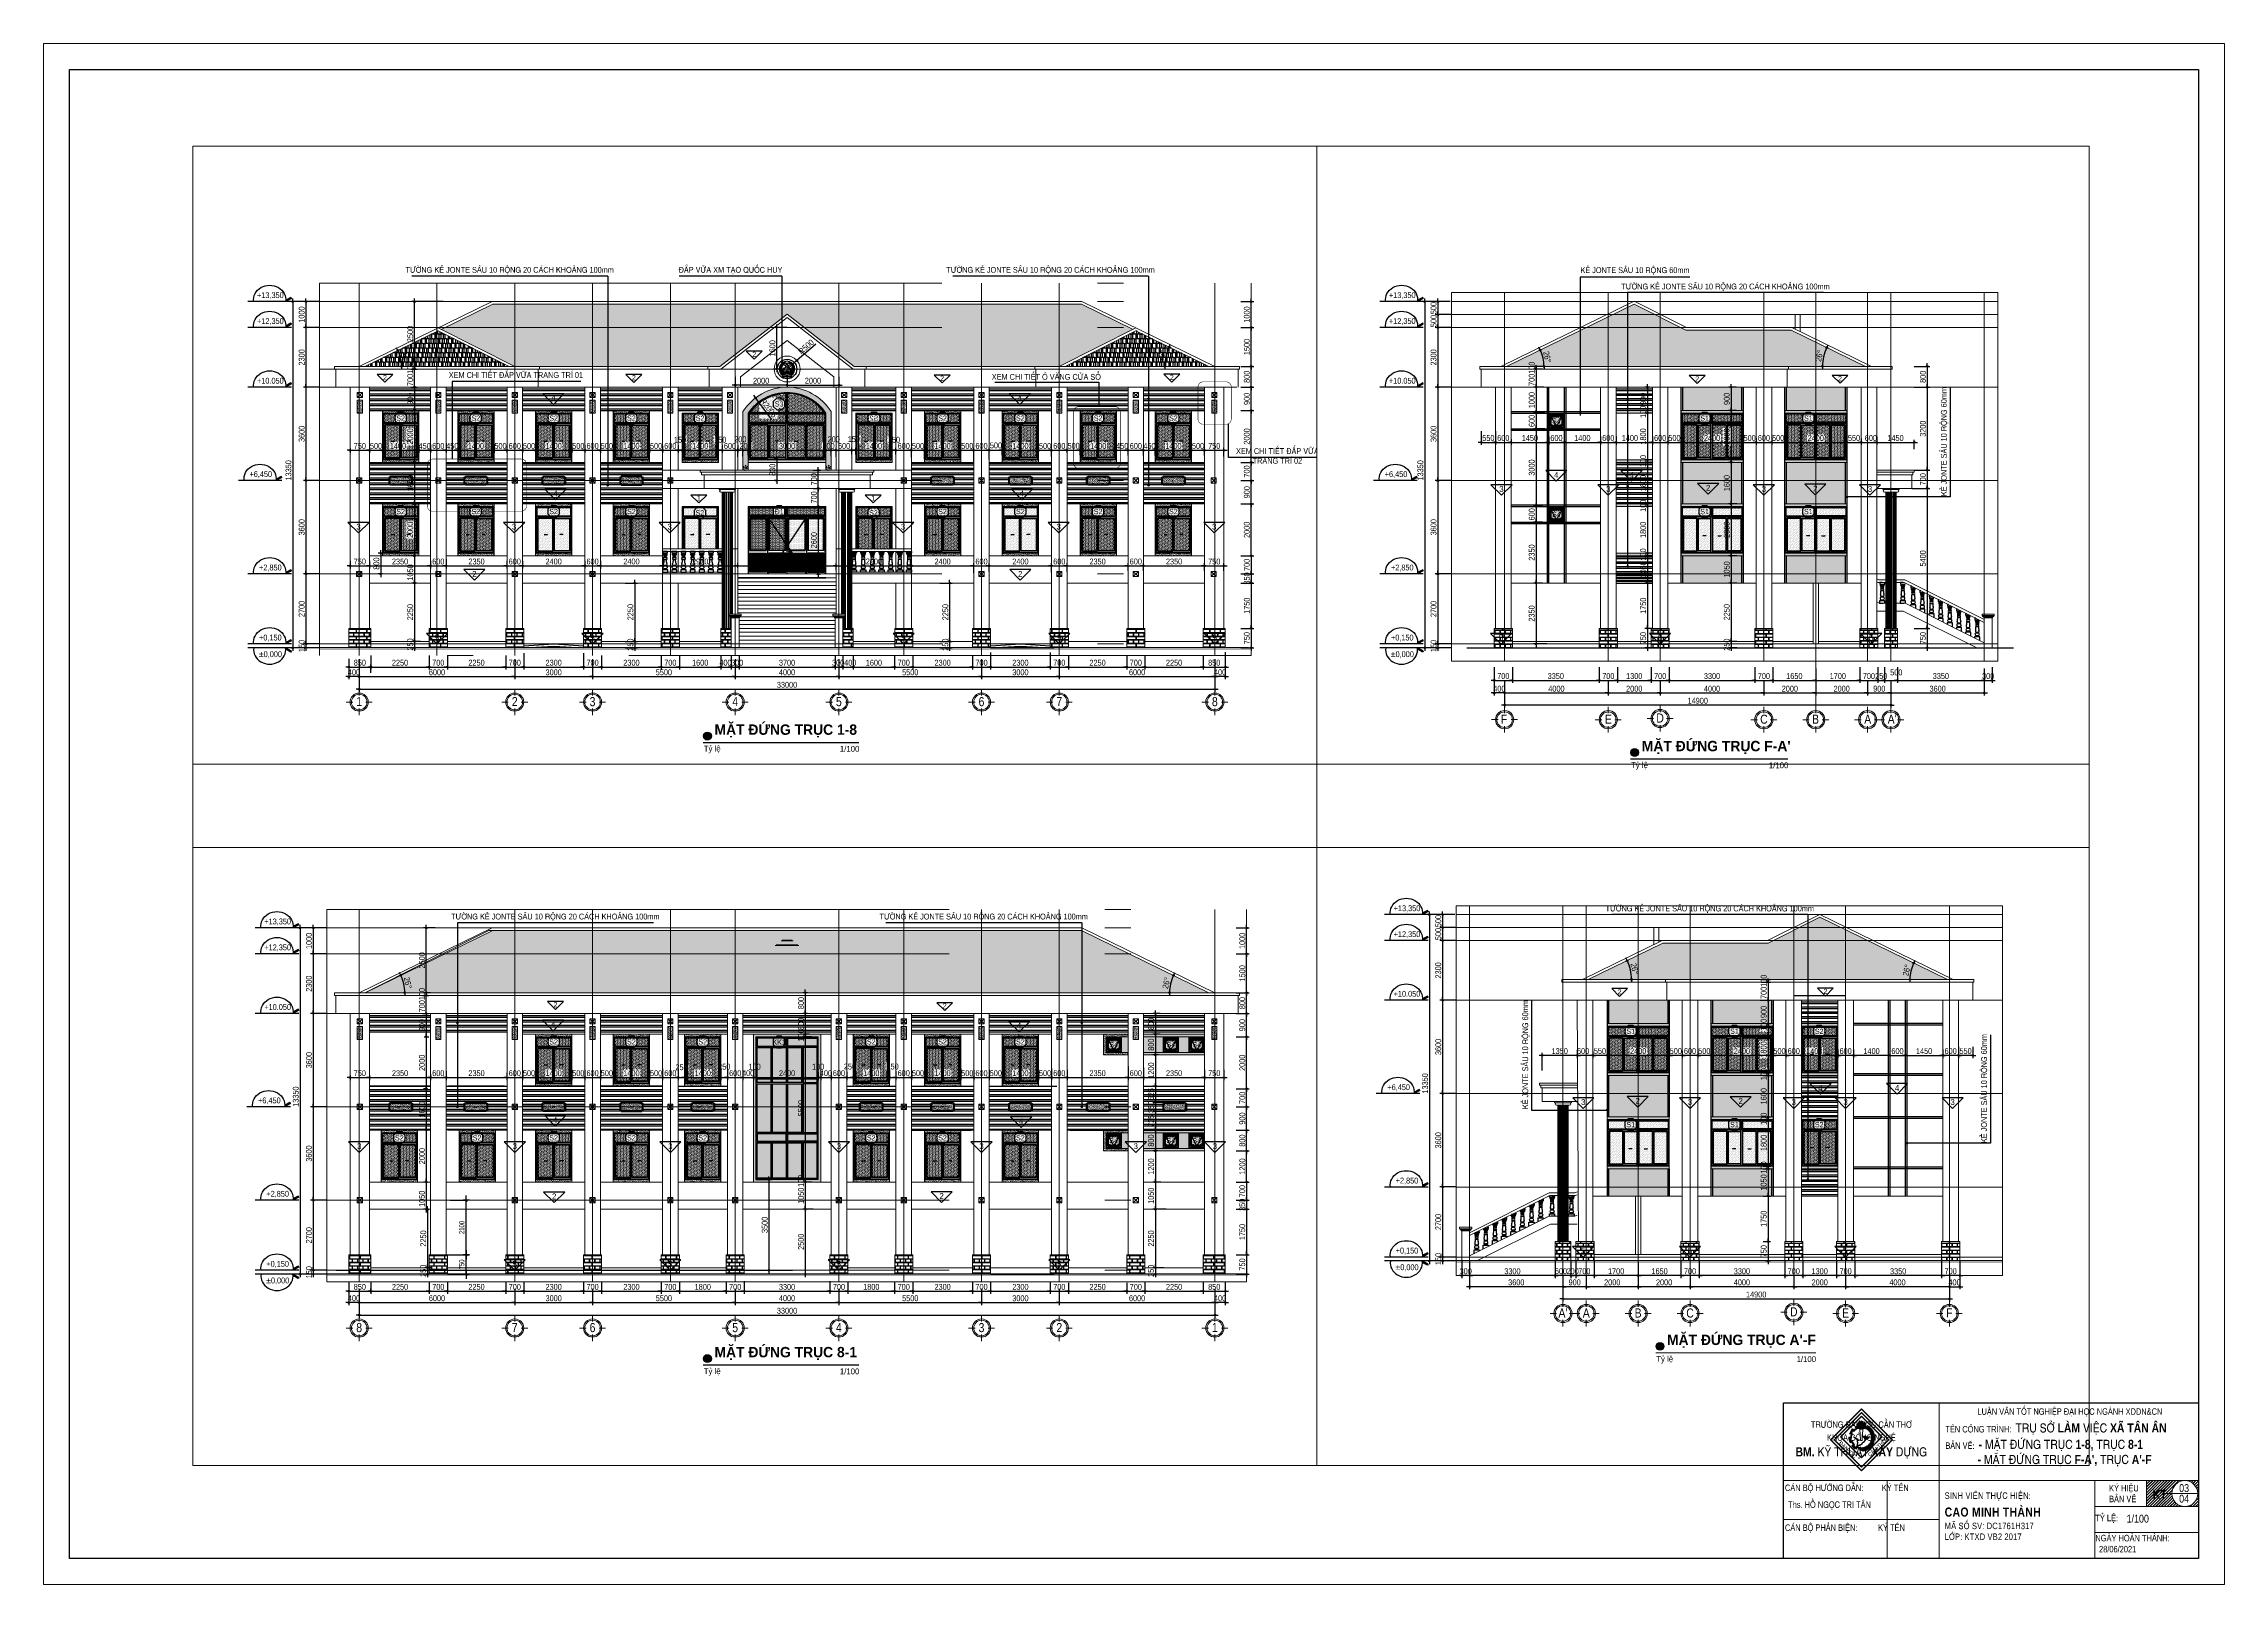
# Paper-space layout 'KT 03 MAT DUNG' of a CAD drawing. Extents: x 0 to 841, y 0 to 594.
# The model-space entities are those that its viewports show. They can reach past a viewport. Long polylines and large blocks are cut down to what shows.
import ezdxf
from ezdxf.enums import TextEntityAlignment as Align

# ---------------------------------------------------------------- set-up
doc = ezdxf.new("R2010")
doc.units = 0
for name, pattern in [('ACAD_ISO10W100', [18, 12, -3, 0, -3]), ('DASHED2', [0.375, 0.25, -0.125]), ('HIDDEN', [0.375, 0.25, -0.125])]:
    doc.linetypes.add(name, pattern=pattern)
doc.layers.get('0').update_dxf_attribs({"color": 255, "linetype": 'CONTINUOUS'})
doc.layers.get('DEFPOINTS').update_dxf_attribs({"linetype": 'CONTINUOUS'})
for name, color, linetype in [('009', 251, 'CONTINUOUS'), ('baocongtrinh', 2, 'CONTINUOUS'), ('daucat', 220, 'CONTINUOUS'), ('DIM', 1, 'CONTINUOUS'), ('DOOR', 20, 'CONTINUOUS'), ('HACTH', 8, 'CONTINUOUS'), ('HATCH', 8, 'CONTINUOUS'), ('HATCHNGOI', 22, 'CONTINUOUS'), ('KINH 1', 142, 'CONTINUOUS'), ('net cat', 4, 'CONTINUOUS'), ('netthay', 2, 'CONTINUOUS'), ('quocquy', 7, 'CONTINUOUS'), ('TAGS', 60, 'CONTINUOUS'), ('TEXT', 7, 'CONTINUOUS'), ('TUONG', 131, 'CONTINUOUS')]:
    doc.layers.add(name, color=color, linetype=linetype)
for name, color, linetype, lineweight in [('CAY', 84, 'CONTINUOUS', 5), ('HACHT', 8, 'CONTINUOUS', 5), ('HIDDEN2', 250, 'HIDDEN', 5), ('Khung MV', 2, 'CONTINUOUS', 9), ('NET-THAY', 2, 'CONTINUOUS', 13), ('TEN TRUC', 3, 'CONTINUOUS', 18), ('TEXT NHỎ KC Dim - Ghi chú', 3, 'CONTINUOUS', 18), ('TRUC', 24, 'CONTINUOUS', 0)]:
    doc.layers.add(name, color=color, linetype=linetype, lineweight=lineweight)
doc.styles.add('1', font='', dxfattribs={"height": 250})
doc.styles.add('AVO', font='')
doc.styles.add('HEL-CONDENSE', font='')
doc.styles.add('KICHTHUOC', font='', dxfattribs={"width": 0.8})
doc.styles.get("Standard").update_dxf_attribs({"font": '', "height": 25})
doc.styles.add('SWISS-CONDENSE', font='')
doc.styles.add('VNI-HELVE-CONDENSEN', font='')
doc.styles.get('1').set_extended_font_data('VNI-Helve-Condense')
doc.styles.get('AVO').set_extended_font_data('VNI-Avo')
doc.styles.get('HEL-CONDENSE').set_extended_font_data('VNI-Helve-Condense')
doc.styles.get('KICHTHUOC').set_extended_font_data('VNI-Helve-Condense')
doc.styles.get('Standard').set_extended_font_data('VNI-Helve-Condense')
doc.styles.get('SWISS-CONDENSE').set_extended_font_data('VNI-Swiss-Condense')
doc.styles.get('VNI-HELVE-CONDENSEN').set_extended_font_data('VNI-Helve-Condense')
doc.dimstyles.new('1-100', dxfattribs={"dimtxt": 200, "dimasz": 60, "dimexe": 0, "dimexo": 0, "dimgap": 70, "dimtad": 1, "dimtoh": 1, "dimdec": 0, "dimzin": 9, "dimdsep": 46, "dimtxsty": 'KICHTHUOC', "dimblk": 'KTHUOC', "dimcen": 15, "dimdle": 150, "dimclrd": 256, "dimclre": 256, "dimclrt": 7, "dimadec": 0, "dimazin": 0, "dimtfac": 1, "dimtdec": 0, "dimtix": 1, "dimtmove": 2, "dimatfit": 3, "dimfxl": 1, "dimtolj": 1, "dimtzin": 1, "dimarcsym": 0})
doc.dimstyles.new('D100', dxfattribs={"dimtxt": 225, "dimasz": 1.2, "dimexe": 100, "dimexo": 0, "dimgap": 50, "dimtad": 1, "dimdec": 0, "dimzin": 13, "dimdsep": 46, "dimtxsty": 'HEL-CONDENSE', "dimblk": 'D50', "dimcen": 0, "dimclrd": 1, "dimclre": 1, "dimclrt": 7, "dimadec": 0, "dimazin": 0, "dimtfac": 1, "dimtdec": 0, "dimtmove": 0, "dimatfit": 3, "dimldrblk": 'D50', "dimfxl": 1, "dimtolj": 1, "dimtzin": 13, "dimarcsym": 0})
doc.dimstyles.get("Standard").update_dxf_attribs({"dimtxt": 0.18, "dimasz": 0.18, "dimexe": 0.18, "dimexo": 0.0625, "dimgap": 0.09, "dimtad": 0, "dimtih": 1, "dimtoh": 1, "dimdec": 4, "dimzin": 0, "dimdsep": 46, "dimtxsty": 'Standard', "dimcen": 0.09, "dimadec": 0, "dimazin": 0, "dimtfac": 1, "dimtdec": 4, "dimtofl": 0, "dimtmove": 0, "dimatfit": 3, "dimfxl": 1, "dimtolj": 1, "dimtzin": 0, "dimarcsym": 0})
pattern_1 = [(180, (-1056383.75, 273259.78), (-382.5, -180), [90, -75, 105, -45, 135, -60]), (180, (-1056473.75, 273252.28), (-382.5, -180), [75, -285, 60, -90]), (180, (-1056653.75, 273271.03), (-382.5, -180), [45, -465]), (270, (-1056383.75, 273259.78), (127.5, -180), [172.5, -547.5]), (270, (-1056473.75, 273259.78), (127.5, -180), [168.75, -551.25]), (270, (-1056548.75, 273259.78), (127.5, -180), [157.5, -562.5]), (270, (-1056653.75, 273271.03), (127.5, -180), [172.5, -547.5]), (270, (-1056698.75, 273271.03), (127.5, -180), [172.5, -547.5]), (270, (-1056833.75, 273259.78), (127.5, -180), [165, -555])]
pattern_2 = [(180, (-1312078.22, -317144.45), (-3e-14, -270.968), [387.35, -19.05]), (180, (-1312078.22, -317258.75), (-3e-14, -270.968), [387.35, -19.05]), (180, (-1312179.82, -317279.93), (-3e-14, -270.968), [184.15, -19.05]), (180, (-1312179.82, -317394.23), (-3e-14, -270.968), [184.15, -19.05]), (270, (-1312078.22, -317144.45), (406.4, -7e-14), [114.3, -156.6672]), (270, (-1312059.17, -317144.45), (406.4, -7e-14), [114.3, -156.6672]), (270, (-1312179.82, -317279.93), (203.2, -4e-14), [114.3, -156.6672]), (270, (-1312160.77, -317279.93), (203.2, -4e-14), [114.3, -156.6672])]
pattern_3 = [(180, (-175482.64, -528282.38), (-1e-14, -190.5), []), (180, (-175546.14, -528218.88), (-1e-14, -190.5), [])]
pattern_4 = [(37.5, (-1312078.223, -316844.446), (-1.2000235, 36.7059928), [0, -28.956, 0, -32.385, 0, -30.95625]), (7.5, (-1312078.223, -316844.446), (33.7142462, 53.7618825), [0, -15.621, 0, -26.0985, 0, -10.00125]), (327.5, (-1312101.654, -316844.446), (59.3244278, 0.10778885), [0, -9.525, 0, -34.29, 0, -44.7675]), (317.5, (-1312101.654, -316844.446), (57.266734, 16.7196992), [0, -4.7625, 0, -22.479, 0, -25.7175])]
pattern_5 = [(45, (0, 0), (-16.5728, 49.71845), [0, -46.875])]
pattern_6 = [(45, (-1056383.746, 273487.26), (-16.5728152, 49.7184456), [0, -46.875])]
pattern_7 = [(0, (564563.976, -397228.72), (23.4375, 46.875), [0, -46.875])]
pattern_8 = [(180, (-1310704.43, -309423.3), (-3e-14, -270.968), [387.35, -19.05]), (180, (-1310704.43, -309537.6), (-3e-14, -270.968), [387.35, -19.05]), (180, (-1310806.03, -309558.77), (-3e-14, -270.968), [184.15, -19.05]), (180, (-1310806.03, -309673.07), (-3e-14, -270.968), [184.15, -19.05]), (270, (-1310704.43, -309423.3), (406.4, -7e-14), [114.3, -156.6672]), (270, (-1310685.38, -309423.3), (406.4, -7e-14), [114.3, -156.6672]), (270, (-1310806.03, -309558.77), (203.2, -4e-14), [114.3, -156.6672]), (270, (-1310786.98, -309558.77), (203.2, -4e-14), [114.3, -156.6672])]
pattern_9 = [(180, (-174108.84, -520561.22), (-1e-14, -190.5), []), (180, (-174172.34, -520497.72), (-1e-14, -190.5), [])]
pattern_10 = [(37.5, (-1310704.427, -309123.29), (-1.2000235, 36.7059928), [0, -28.956, 0, -32.385, 0, -30.95625]), (7.5, (-1310704.427, -309123.29), (33.7142462, 53.7618825), [0, -15.621, 0, -26.0985, 0, -10.00125]), (327.5, (-1310727.86, -309123.29), (59.3244278, 0.10778885), [0, -9.525, 0, -34.29, 0, -44.7675]), (317.5, (-1310727.86, -309123.29), (57.266734, 16.7196992), [0, -4.7625, 0, -22.479, 0, -25.7175])]
pattern_11 = [(37.5, (-1253396.462, -257400.137), (-1.2000235, 36.7059928), [0, -28.956, 0, -32.385, 0, -30.95625]), (7.5, (-1253396.46, -257400.137), (33.7142462, 53.7618825), [0, -15.621, 0, -26.0985, 0, -10.00125]), (327.5, (-1253419.894, -257400.137), (59.3244278, 0.10778885), [0, -9.525, 0, -34.29, 0, -44.7675]), (317.5, (-1253419.894, -257400.137), (57.266734, 16.7196992), [0, -4.7625, 0, -22.479, 0, -25.7175])]
pattern_12 = [(82.5, (-993673.49, 316143.21), (-70.350659, 65.896356), [0, -76, 0, -85, 0, -81.25]), (52.5, (-993673.49, 316143.21), (-37.206876, 162.348986), [0, -41, 0, -68.5, 0, -26.25]), (12.5, (-993716.98, 316099.72), (109.9014636, 110.301619), [0, -25, 0, -90, 0, -117.5]), (2.5, (-993716.98, 316099.72), (75.252108, 137.313143), [0, -12.5, 0, -59, 0, -67.5])]
pattern_13 = [(37.5, (-1260695.543, -257400.137), (-1.2000235, 36.7059928), [0, -28.956, 0, -32.385, 0, -30.95625]), (7.5, (-1260695.543, -257400.137), (33.7142462, 53.7618825), [0, -15.621, 0, -26.0985, 0, -10.00125]), (327.5, (-1260718.975, -257400.137), (59.3244278, 0.10778885), [0, -9.525, 0, -34.29, 0, -44.7675]), (317.5, (-1260718.975, -257400.137), (57.266734, 16.7196992), [0, -4.7625, 0, -22.479, 0, -25.7175])]
pattern_14 = [(97.5, (1120047.21, 316143.21), (70.350659, 65.896356), [0, -76, 0, -85, 0, -81.25]), (127.5, (1120047.21, 316143.21), (37.206876, 162.348986), [0, -41, 0, -68.5, 0, -26.25]), (167.5, (1120090.696, 316099.72), (-109.9014636, 110.301619), [0, -25, 0, -90, 0, -117.5]), (177.5, (1120090.7, 316099.72), (-75.252108, 137.313143), [0, -12.5, 0, -59, 0, -67.5])]
pattern_15 = [(180, (-1260695.54, -257700.14), (-3e-14, -270.968), [387.35, -19.05]), (180, (-1260695.54, -257814.44), (-3e-14, -270.968), [387.35, -19.05]), (180, (-1260797.14, -257835.62), (-3e-14, -270.968), [184.15, -19.05]), (180, (-1260797.14, -257949.92), (-3e-14, -270.968), [184.15, -19.05]), (270, (-1260695.54, -257700.14), (406.4, -7e-14), [114.3, -156.6672]), (270, (-1260676.5, -257700.14), (406.4, -7e-14), [114.3, -156.6672]), (270, (-1260797.14, -257835.62), (203.2, -4e-14), [114.3, -156.6672]), (270, (-1260778.1, -257835.62), (203.2, -4e-14), [114.3, -156.6672])]
pattern_16 = [(180, (-1253396.46, -257700.14), (-3e-14, -270.968), [387.35, -19.05]), (180, (-1253396.46, -257814.44), (-3e-14, -270.968), [387.35, -19.05]), (180, (-1253498.06, -257835.62), (-3e-14, -270.968), [184.15, -19.05]), (180, (-1253498.06, -257949.92), (-3e-14, -270.968), [184.15, -19.05]), (270, (-1253396.46, -257700.14), (406.4, -7e-14), [114.3, -156.6672]), (270, (-1253377.4, -257700.14), (406.4, -7e-14), [114.3, -156.6672]), (270, (-1253498.06, -257835.62), (203.2, -4e-14), [114.3, -156.6672]), (270, (-1253479.01, -257835.62), (203.2, -4e-14), [114.3, -156.6672])]

# ---------------------------------------------------------------- blocks, each defined once
blk = doc.blocks.new('logo DHCT')
h = blk.add_hatch(color=4)
h.set_gradient(color1=(244, 128, 11), one_color=1, tint=1, name='HEMISPHERICAL')
edge = h.paths.add_edge_path()
edge.add_spline(control_points=[(1291.3, 565.8), (1291.4, 566.1), (1291.8, 566.8), (1291.7, 568.1), (1291.8, 569.6), (1291.7, 571), (1290.8, 572), (1290.1, 573.3), (1289.4, 574.8), (1289, 576.7), (1287.8, 578.3), (1289.6, 582.4), (1287.6, 580.9), (1286.3, 580.8), (1285.9, 579.4), (1285.5, 578.1), (1284.8, 576.8), (1284.9, 574.9), (1286.6, 573.8), (1287.1, 572), (1287, 570.5), (1288, 569.2), (1286.8, 568.3), (1285.7, 568), (1284.7, 569), (1283.8, 570.1), (1283.2, 571.7), (1283, 573.3), (1283.2, 574.8), (1283.8, 576.2), (1284.2, 577.7), (1284.5, 579), (1286.1, 580.6), (1285.1, 580.6), (1284.7, 580.3), (1283.9, 580.2), (1283.1, 579.8), (1281.6, 579.1), (1282, 577), (1280.8, 575.6), (1280.9, 574.1), (1281.3, 572.9), (1281.2, 571.6), (1280.5, 571.2), (1280, 571), (1279, 571), (1279.4, 572.3), (1279.3, 573.3), (1279.4, 574.5), (1279, 575.8), (1278.9, 577.2), (1278.1, 578.6), (1278.6, 579.8), (1279.5, 580.8), (1279.8, 582.3), (1280.5, 583.5), (1281.8, 586), (1280.6, 585.6), (1279.9, 584.9), (1278.7, 584.9), (1277.8, 584), (1277.1, 583.3), (1276.2, 582.5), (1275.3, 581.3), (1276.2, 579.9), (1275.8, 578.6), (1276.4, 577.3), (1276.2, 576.2), (1276.9, 574.7), (1275.6, 574.8), (1274.9, 575.2), (1274.1, 576), (1273.5, 577.2), (1273.5, 578.8), (1273.5, 580.5), (1272.9, 582.5), (1273.7, 584.7), (1274.6, 586.1), (1276.4, 588.5), (1274.4, 587.1), (1273.2, 587), (1273, 586), (1272.6, 585.4), (1271.6, 585), (1271.3, 583.7), (1270.5, 582.6), (1270.3, 581.3), (1270.7, 579.9), (1271.2, 578.4), (1271.6, 576.4), (1270.3, 575.1), (1270.7, 573.5), (1271.2, 572.2), (1271.7, 570.8), (1271.9, 569.5), (1271.6, 568.5), (1270.6, 567.8), (1269.2, 568.2), (1268.5, 569.7), (1269.1, 571.1), (1269.1, 572.9), (1269.8, 574.8), (1269.1, 576.9), (1269.7, 578.7), (1268.5, 580.2), (1269.1, 581.5), (1269.2, 583.1), (1267.4, 584.5), (1267.9, 586.6), (1268.7, 590.8), (1267.6, 588), (1266.3, 587.3), (1266, 585.4), (1265.1, 583.9), (1265.1, 581.6), (1266.1, 579.7), (1265.7, 577.6), (1265.2, 576.1), (1266, 574.8), (1265.9, 573.3), (1265.5, 572), (1264.2, 570.9), (1262.9, 571.8), (1261.6, 572.7), (1262.4, 573.9), (1263.2, 574.5), (1263.9, 575.7), (1265.3, 576.7), (1265, 578.5), (1264.8, 580.1), (1264.4, 581.5), (1262.9, 584), (1263.4, 580.7), (1262.9, 578.8), (1260.5, 577.3), (1258.8, 575.2), (1255.6, 573.3), (1256.5, 570.5), (1256.7, 568.8), (1256.8, 568.3)], knot_values=[7.200197, 7.200197, 7.200197, 7.200197, 8.030576, 9.644933, 10.883085, 12.777157, 13.396436, 14.840704, 17.117317, 18.410085, 20.485772, 23.714493, 24.822738, 26.157319, 27.37694, 28.551663, 30.392496, 31.76009, 33.869391, 35.710224, 37.338793, 38.396791, 39.798244, 40.674529, 41.740278, 43.598113, 45.047487, 46.798527, 48.427092, 49.485089, 51.287992, 52.784287, 54.445744, 54.569674, 55.47182, 55.982761, 56.92644, 58.266554, 60.28218, 62.168342, 63.406494, 64.669207, 66.053544, 66.672982, 67.064839, 67.81865, 68.932986, 70.047322, 71.037843, 72.300558, 74.194632, 75.252627, 76.664426, 77.832795, 79.282165, 80.943626, 83.106067, 83.497924, 84.117362, 86.119235, 86.644777, 87.871047, 89.097311, 90.372341, 91.784136, 93.269919, 94.29098, 95.781922, 96.903124, 97.770618, 98.601803, 99.477711, 100.862256, 102.476619, 104.337974, 105.844285, 108.787512, 110.402283, 112.292715, 113.789908, 115.010275, 115.677128, 116.570221, 117.292668, 118.844386, 119.952028, 121.458342, 122.599909, 124.402809, 126.264164, 128.037207, 129.158412, 130.99925, 132.292013, 133.659606, 134.717601, 135.337039, 136.990371, 138.486671, 139.628238, 141.379279, 143.883331, 145.389645, 147.742133, 148.96175, 150.590319, 151.704656, 153.662922, 156.139226, 158.888412, 160.592752, 161.85096, 163.750685, 165.65041, 167.206655, 170.17292, 171.744999, 173.537426, 174.734812, 176.068735, 177.762125, 178.874382, 180.568831, 181.827045, 182.821479, 184.079688, 185.191658, 186.928692, 188.707254, 190.279327, 191.68554, 193.598606, 195.377173, 197.91218, 199.962953, 203.269647, 206.415178, 209.535613, 211.079968, 211.079968, 211.079968, 211.079968], degree=3, periodic=0)
edge.add_spline(control_points=[(1256.8, 568.3), (1256.9, 567.8), (1257.4, 565.5), (1259.8, 564.4), (1261.6, 563.5)], knot_values=[0, 0, 0, 0, 1.638921, 7.200197, 7.200197, 7.200197, 7.200197], degree=3, periodic=0)
edge.add_line((1261.6, 563.5), (1289.9, 563.5))
edge.add_spline(control_points=[(1289.9, 563.5), (1290.3, 564.1), (1290.7, 564.8), (1291.1, 565.5)], knot_values=[211.477879, 211.477879, 211.477879, 211.477879, 213.794614, 213.794614, 213.794614, 213.794614], degree=3, periodic=0)
edge.add_arc((1297.4, 568.4), 6.99, 202.42583, 205.03613, ccw=False)
edge.add_arc((1292.2, 558.9), 6.99, 98.0318, 100.80164, ccw=False)
h = blk.add_hatch(color=4)
edge = h.paths.add_edge_path()
edge.add_line((1241.8, 550), (1245.3, 547.3))
edge.add_arc((1275.6, 523.6), 38.5, 115.23852, 141.89187, ccw=False)
edge.add_line((1259.2, 558.4), (1257.7, 561.6))
edge.add_arc((1275.6, 523.6), 42, 113.92026, 115.23852, ccw=False)
edge.add_line((1258.5, 562), (1258.5, 563.5))
edge.add_line((1258.5, 563.5), (1261.6, 563.5))
edge.add_spline(control_points=[(1261.6, 563.5), (1259.8, 564.4), (1257.4, 565.5), (1256.9, 567.8), (1256.8, 568.3)], knot_values=[0, 0, 0, 0, 5.561275, 7.200197, 7.200197, 7.200197, 7.200197], degree=3, periodic=0)
edge.add_arc((1275.6, 523.6), 48.5, 112.7715, 121.35917)
edge.add_line((1250.3, 565), (1253.7, 559.4))
edge.add_arc((1275.6, 523.6), 42, 121.35917, 135.9572)
edge.add_line((1245.4, 552.8), (1240, 557.9))
edge.add_arc((1275.2, 524.5), 48.5, 136.4575, 163.85917)
edge.add_line((1228.5, 537.9), (1234.8, 536.1))
edge.add_arc((1275.2, 524.5), 42, 163.85917, 178.4572)
edge.add_line((1233.2, 525.6), (1225.7, 525.7))
edge.add_arc((1274.3, 524.8), 48.5, 178.9575, 206.35917)
edge.add_line((1230.8, 503.3), (1236.6, 506.2))
edge.add_arc((1274.3, 524.8), 42, 206.35917, 220.9572)
edge.add_line((1242.5, 497.3), (1237, 492.4))
edge.add_arc((1273.3, 524.5), 48.5, 221.4575, 248.85917)
edge.add_line((1255.8, 479.2), (1258.2, 485.3))
edge.add_arc((1273.3, 524.5), 42, 248.85917, 263.4572)
edge.add_line((1268.6, 482.8), (1267.8, 475.4))
edge.add_arc((1272.9, 523.7), 48.5, 263.9575, 272.1356)
edge.add_arc((1281.2, 477.7), 6.99, 175.91433, 201.61548, ccw=False)
edge.add_arc((1281.2, 478.7), 6.99, 163.58961, 184.08567, ccw=False)
edge.add_line((1274.5, 480.7), (1274.4, 481.7))
edge.add_arc((1272.9, 523.7), 42, 270.07815, 272.1356, ccw=False)
edge.add_line((1272.9, 481.7), (1272.9, 486))
edge.add_arc((1273.3, 524.5), 38.5, 242.73852, 269.39187, ccw=False)
edge.add_line((1255.7, 490.3), (1254.1, 487.2))
edge.add_arc((1273.3, 524.5), 42, 227.57815, 242.73852, ccw=False)
edge.add_line((1245, 493.5), (1248, 496.7))
edge.add_arc((1274.3, 524.8), 38.5, 200.23852, 226.89187, ccw=False)
edge.add_line((1238.2, 511.5), (1234.9, 510.3))
edge.add_arc((1274.3, 524.8), 42, 185.07815, 200.23852, ccw=False)
edge.add_line((1232.4, 521.1), (1236.8, 521.5))
edge.add_arc((1275.2, 524.5), 38.5, 157.73852, 184.39187, ccw=False)
edge.add_line((1239.5, 539), (1236.3, 540.4))
edge.add_arc((1275.2, 524.5), 42, 142.57815, 157.73852, ccw=False)
at = {"color": 4}
for p, q in [((1233.2, 525.6), (1225.7, 525.7)), ((1228.5, 537.9), (1234.8, 536.1)), ((1230.8, 503.3), (1236.6, 506.2)), ((1232.4, 521.1), (1236.8, 521.5)), ((1238.2, 511.5), (1234.9, 510.3)), ((1239.5, 539), (1236.3, 540.4)), ((1245.4, 552.8), (1240, 557.9)), ((1241.8, 550), (1245.3, 547.3)), ((1250.3, 565), (1253.7, 559.4)), ((1259.2, 558.4), (1257.7, 561.6)), ((1242.5, 497.3), (1237, 492.4)), ((1245, 493.5), (1248, 496.7)), ((1255.7, 490.3), (1254.1, 487.2)), ((1255.8, 479.2), (1258.2, 485.3)), ((1268.6, 482.8), (1267.8, 475.4)), ((1272.9, 481.7), (1272.9, 486))]:
    blk.add_line(p, q, dxfattribs=at)
for points in [[(1274.2, 395.5), (1393.7, 515), (1274.2, 634.5), (1154.7, 515)], [(1274.2, 396.1), (1393.1, 515), (1274.2, 633.9), (1155.3, 515)], [(1274.2, 396.7), (1392.5, 515), (1274.2, 633.2), (1155.9, 515)], [(1274.2, 409.5), (1379.7, 515), (1274.2, 620.4), (1168.8, 515)], [(1274.2, 410.1), (1379.1, 515), (1274.2, 619.8), (1169.4, 515)], [(1274.2, 410.8), (1378.4, 515), (1274.2, 619.2), (1170, 515)], [(1274.2, 446.2), (1354.4, 526.4), (1274.2, 606.6), (1194.1, 526.4)], [(1274.2, 446.9), (1353.8, 526.4), (1274.2, 606), (1194.7, 526.4)], [(1274.2, 447.5), (1353.1, 526.4), (1274.2, 605.3), (1195.3, 526.4)], [(1258.5, 561.5), (1289.9, 561.5), (1289.9, 563.5), (1258.5, 563.5)]]:
    blk.add_lwpolyline(points, close=True, dxfattribs=at)
for points in [[(1287.2, 561.5), (1261.3, 561.5)], [(1261.3, 561.5), (1261.3, 559.5)], [(1261.3, 559.5), (1287.2, 559.5)], [(1287.2, 559.5), (1261.3, 559.5)], [(1264, 559.5), (1264, 558.5)], [(1284.4, 558.5), (1264, 558.5)], [(1265.4, 558.5), (1265.4, 557.5)], [(1265.4, 557.5), (1283.1, 557.5)], [(1266.7, 557.5), (1266.7, 556.5)], [(1266.7, 556.5), (1281.7, 556.5)], [(1268.1, 556.5), (1271.4, 514.5)], [(1280.3, 556.5), (1277, 514.5)], [(1281.7, 557.5), (1281.7, 556.5)], [(1283.1, 558.5), (1283.1, 557.5)], [(1284.4, 559.5), (1284.4, 558.5)], [(1287.2, 561.5), (1287.2, 559.5)], [(1274.7, 475.2), (1274.4, 481.7)]]:
    blk.add_lwpolyline(points, dxfattribs=at)
for centre, radius, start, end in [((1274.3, 524.8), 48.5, 178.9575, 206.35917), ((1275.2, 524.5), 48.5, 136.4575, 163.85917), ((1274.3, 524.8), 42, 185.07815, 200.23852), ((1275.2, 524.5), 42, 163.85917, 178.4572), ((1275.2, 524.5), 42, 142.57815, 157.73852), ((1274.3, 524.8), 42, 206.35917, 220.9572), ((1275.2, 524.5), 38.5, 157.73852, 184.39187), ((1274.3, 524.8), 38.5, 200.23852, 226.89187), ((1275.6, 523.6), 38.5, 115.23852, 141.89187), ((1275.6, 523.6), 42, 121.35917, 135.9572), ((1275.6, 523.6), 48.5, 112.7715, 121.35917), ((1275.6, 523.6), 42, 113.92026, 115.23852), ((1274.2, 515), 2.82, 189.7838, 350.2162), ((1296.6, 554.9), 6.99, 72.98258, 151.35839), ((1292.6, 564.9), 6.99, 252.98258, 331.35839), ((1292.2, 558.9), 6.99, 22.42583, 100.80164), ((1297.4, 568.4), 6.99, 202.42583, 280.80164), ((1299.5, 552.6), 6.99, 67.52804, 145.90385), ((1296.4, 563), 6.99, 247.52804, 325.90385), ((1302.2, 550.1), 6.99, 62.07349, 140.4493), ((1300.1, 560.7), 6.99, 242.07349, 320.4493), ((1303.9, 566.2), 6.99, 143.18706, 221.56287), ((1293.1, 565.8), 6.99, 323.18706, 41.56287), ((1304.6, 547.3), 6.99, 56.61895, 134.99476), ((1303.5, 558.1), 6.99, 236.61895, 314.99476), ((1307.8, 563.2), 6.99, 137.73252, 216.10832), ((1297, 563.8), 6.99, 317.73252, 36.10832), ((1306.7, 544.3), 6.99, 51.1644, 129.54021), ((1306.6, 555.1), 6.99, 231.1644, 309.54021), ((1311.5, 559.8), 6.99, 132.27797, 210.65378), ((1308.5, 541.1), 6.99, 45.70986, 124.08567), ((1309.5, 551.9), 6.99, 225.70986, 304.08567), ((1300.8, 561.4), 6.99, 312.27797, 30.65378), ((1310.1, 537.8), 6.99, 40.25531, 118.63112), ((1312, 548.4), 6.99, 220.25531, 298.63112), ((1314.7, 503.2), 6.99, 160.25531, 238.63112), ((1314.8, 556.1), 6.99, 126.82342, 205.19923), ((1304.5, 499.6), 6.99, 340.25531, 58.63112), ((1304.2, 558.7), 6.99, 306.82342, 25.19923), ((1311.3, 534.3), 6.99, 34.80077, 113.17658), ((1314.2, 544.7), 6.99, 214.80077, 293.17658), ((1316.5, 507.1), 6.99, 165.70986, 244.08567), ((1306.7, 502.6), 6.99, 345.70986, 64.08567), ((1312.1, 530.7), 6.99, 29.34622, 107.72203), ((1316.1, 540.8), 6.99, 209.34622, 287.72203), ((1317.7, 552.1), 6.99, 121.36888, 199.74469), ((1317.8, 511.2), 6.99, 171.1644, 249.54021), ((1308.5, 505.8), 6.99, 351.1644, 69.54021), ((1307.5, 555.7), 6.99, 301.36888, 19.74469), ((1312.6, 527.1), 6.99, 23.89168, 102.26748), ((1317.5, 536.8), 6.99, 203.89168, 282.26748), ((1318.8, 515.4), 6.99, 176.61895, 254.99476), ((1310, 509.1), 6.99, 356.61895, 74.99476), ((1318.6, 532.6), 6.99, 198.43713, 276.81294), ((1312.8, 523.4), 6.99, 18.43713, 96.81294), ((1319.4, 519.7), 6.99, 182.07349, 260.4493), ((1311.2, 512.6), 6.99, 2.07349, 80.4493), ((1319.3, 528.3), 6.99, 192.98258, 271.35839), ((1312.6, 519.8), 6.99, 12.98258, 91.35839), ((1319.5, 524), 6.99, 187.52804, 265.90385), ((1312.1, 516.1), 6.99, 7.52804, 85.90385), ((1320.2, 547.9), 6.99, 115.91433, 194.29014), ((1310.4, 552.4), 6.99, 295.91433, 14.29014), ((1322.3, 543.4), 6.99, 110.45979, 188.8356), ((1313, 548.8), 6.99, 290.45979, 8.8356), ((1320.7, 500.2), 6.99, 61.36888, 139.74469), ((1318.7, 510.8), 6.99, 241.36888, 319.74469), ((1315.2, 545.1), 6.99, 285.00524, 3.38105), ((1324, 538.7), 6.99, 105.00524, 183.38105), ((1322.7, 504.7), 6.99, 66.82342, 145.19923), ((1319.7, 515.1), 6.99, 246.82342, 325.19923), ((1317.1, 541.1), 6.99, 279.5507, 357.92651), ((1325.2, 533.9), 6.99, 99.5507, 177.92651), ((1324.3, 509.4), 6.99, 72.27797, 150.65378), ((1320.3, 519.5), 6.99, 252.27797, 330.65378), ((1318.5, 536.9), 6.99, 274.09615, 352.47196), ((1326, 529), 6.99, 94.09615, 172.47196), ((1325.4, 514.2), 6.99, 77.73252, 156.10832), ((1320.5, 523.9), 6.99, 257.73252, 336.10832), ((1319.6, 532.6), 6.99, 268.64161, 347.01742), ((1326.2, 524.1), 6.99, 88.64161, 167.01742), ((1320.3, 528.3), 6.99, 263.18706, 341.56287), ((1326.1, 519.1), 6.99, 83.18706, 161.56287), ((1273.3, 524.5), 48.5, 221.4575, 248.85917), ((1273.3, 524.5), 42, 227.57815, 242.73852), ((1273.3, 524.5), 38.5, 242.73852, 269.39187), ((1273.3, 524.5), 42, 248.85917, 263.4572), ((1272.9, 523.7), 48.5, 263.9575, 272.1356), ((1272.9, 523.7), 42, 270.07815, 272.1356), ((1281.2, 478.7), 6.99, 105.70986, 184.08567), ((1272.3, 485), 6.99, 285.70986, 4.08567), ((1281.2, 477.7), 6.99, 175.91433, 254.29014), ((1272.3, 471.5), 6.99, 355.91433, 74.29014), ((1285.4, 479.6), 6.99, 111.1644, 189.54021), ((1276, 484.9), 6.99, 291.1644, 9.54021), ((1285.5, 478.6), 6.99, 181.36888, 259.74469), ((1277.3, 471.6), 6.99, 1.36888, 79.74469), ((1289.5, 480.8), 6.99, 116.61895, 194.99476), ((1279.7, 485.3), 6.99, 296.61895, 14.99476), ((1289.7, 479.9), 6.99, 186.82342, 265.19923), ((1282.2, 472.1), 6.99, 6.82342, 85.19923), ((1293.5, 482.5), 6.99, 122.07349, 200.4493), ((1283.3, 486), 6.99, 302.07349, 20.4493), ((1293.8, 481.5), 6.99, 192.27797, 270.65378), ((1287.1, 473.1), 6.99, 12.27797, 90.65378), ((1297.3, 484.5), 6.99, 127.52804, 205.90385), ((1286.8, 487), 6.99, 307.52804, 25.90385), ((1297.7, 483.6), 6.99, 197.73252, 276.10832), ((1291.8, 474.5), 6.99, 17.73252, 96.10832), ((1300.9, 486.9), 6.99, 132.98258, 211.35839), ((1290.2, 488.4), 6.99, 312.98258, 31.35839), ((1296.4, 476.4), 6.99, 23.18706, 101.56287), ((1301.4, 486), 6.99, 203.18706, 281.56287), ((1304.3, 489.6), 6.99, 138.43713, 216.81294), ((1293.5, 490), 6.99, 318.43713, 36.81294), ((1300.7, 478.7), 6.99, 28.64161, 107.01742), ((1304.8, 488.8), 6.99, 208.64161, 287.01742), ((1307.4, 492.6), 6.99, 143.89168, 222.26748), ((1296.6, 492), 6.99, 323.89168, 42.26748), ((1304.9, 481.5), 6.99, 34.09615, 112.47196), ((1308, 491.8), 6.99, 214.09615, 292.47196), ((1310.2, 495.9), 6.99, 149.34622, 227.72203), ((1299.4, 494.3), 6.99, 329.34622, 47.72203), ((1308.7, 484.6), 6.99, 39.5507, 117.92651), ((1310.8, 495.2), 6.99, 219.5507, 297.92651), ((1312.6, 499.4), 6.99, 154.80077, 233.17658), ((1302.1, 496.8), 6.99, 334.80077, 53.17658), ((1312.3, 488), 6.99, 45.00524, 123.38105), ((1313.4, 498.8), 6.99, 225.00524, 303.38105), ((1315.5, 491.8), 6.99, 50.45979, 128.8356), ((1315.5, 502.6), 6.99, 230.45979, 308.8356), ((1318.3, 495.9), 6.99, 55.91433, 134.29014), ((1317.3, 506.6), 6.99, 235.91433, 314.29014)]:
    blk.add_arc(centre, radius, start, end, dxfattribs=at)
for points in [[(1261.6, 563.5), (1257.2, 566.8), (1256.5, 569.9), (1256.3, 573), (1258.5, 575.3), (1261, 577.5), (1262.5, 578.8), (1263.2, 581.3), (1263.2, 583), (1264.3, 581.5), (1264.8, 580.1), (1265, 578.6), (1265, 576.8), (1263.9, 575.5), (1263.2, 574.6), (1262.3, 573.7), (1261.9, 572.8), (1262.8, 571.9), (1264.3, 571.3), (1265.2, 571.9), (1265.9, 573.5), (1265.9, 574.8), (1265.4, 575.9), (1265.7, 577.7), (1265.9, 579.3), (1265.2, 582.1), (1265.2, 583.7), (1265.9, 585.5), (1266.5, 587.3), (1267.4, 588.2), (1268.3, 589.6), (1267.9, 586.9), (1267.9, 584.4), (1269.1, 582.8), (1269.1, 581.7), (1268.8, 580.1), (1269.3, 579), (1269.3, 576.6), (1269.6, 575.1), (1269.2, 572.6), (1268.9, 570.9), (1268.7, 569.8), (1269.3, 568.4), (1270.9, 568.1), (1271.4, 568.4), (1271.8, 569.4), (1271.7, 570.8), (1271.3, 572), (1270.7, 573.8), (1270.5, 574.9), (1271.3, 576.5), (1271.2, 578.3), (1270.7, 580.1), (1270.4, 581.2), (1270.7, 582.7), (1271.2, 583.7), (1271.9, 585), (1272.5, 585.4), (1273, 586.1), (1273.3, 586.8), (1274.4, 587.3), (1275.7, 587.9), (1274.8, 586.3), (1273.9, 584.9), (1273.1, 582.1), (1273.4, 580.6), (1273.5, 578.7), (1273.6, 577.1), (1274.3, 575.9), (1274.9, 575.2), (1275.6, 574.9), (1276.5, 574.9), (1276.4, 576), (1276.2, 577.5), (1276, 578.5), (1276, 580), (1275.6, 581.3), (1276.2, 582.4), (1277.1, 583.3), (1278, 584.2), (1278.3, 584.5), (1280.2, 585.3), (1280.7, 585.6), (1281.1, 585.8), (1280.6, 583.7), (1279.8, 582.2), (1279.3, 580.8), (1278.7, 579.8), (1278.3, 578.5), (1278.7, 577.5), (1279.1, 575.6), (1279.3, 574.4), (1279.3, 573.4), (1279.3, 572.3), (1279.3, 571.2), (1280.1, 571), (1280.5, 571.2), (1281, 571.5), (1281.2, 572.9), (1281, 574.1), (1281, 575.4), (1281.7, 577.1), (1282.1, 579.1), (1283.2, 579.8), (1284.1, 580.2), (1284.5, 580.3), (1285.4, 580.6), (1285.5, 580.6), (1284.8, 579.1), (1284.2, 577.7), (1283.7, 576), (1283.3, 575), (1283.1, 573.4), (1283.3, 571.7), (1283.8, 570.3), (1284.9, 568.8), (1285.8, 568.2), (1286.7, 568.3), (1287.6, 569.3), (1287.3, 570.3), (1287, 571.9), (1286.4, 573.6), (1285, 575.2), (1284.9, 576.6), (1285.5, 578.3), (1285.9, 579.5), (1286.4, 580.6), (1287.6, 581.1), (1288.6, 581.6), (1288.4, 578.3), (1289, 576.4), (1289.4, 575.1), (1290.2, 573), (1291, 571.8), (1291.4, 571.3), (1291.7, 569.4), (1291.7, 568.2), (1291.6, 566.6), (1291.1, 565.6), (1289.9, 563.5)], [(1244, 526), (1249.4, 523.1), (1251.3, 519.7), (1254.1, 519), (1258.9, 518.4), (1260.8, 517.7), (1260.8, 514.9), (1260.2, 513.9), (1259.2, 513.3), (1258.9, 508.5), (1259.5, 506.3), (1259.9, 505), (1258.9, 502.8), (1259.9, 500.6), (1259.5, 497.4), (1258.9, 495.8), (1257.3, 494.9), (1258.3, 493.6), (1258.9, 492.6), (1260.5, 492), (1264.6, 493.9), (1266.2, 495.2), (1269.1, 495.2), (1272.3, 496.4), (1274.8, 498.4), (1277.7, 501.5), (1279.3, 504.4), (1281.2, 505.3), (1285.6, 508.2), (1286.9, 510.8), (1288.5, 513.6), (1288.5, 516.5), (1291, 519.7), (1293.9, 517.7), (1297.1, 517.7), (1298, 518.4), (1297.4, 519.7), (1296.8, 520.3), (1295.2, 520.6), (1293.6, 521.2), (1291.7, 522.2), (1289.5, 523.8), (1288.5, 524.4), (1287.5, 526), (1286.3, 527.6), (1285.3, 529.2), (1285.6, 529.5), (1288.5, 527.9), (1291.7, 527.6), (1293.6, 527), (1294.9, 526), (1297.1, 525.4), (1298.7, 524.7), (1299.6, 524.1), (1300.9, 523.8), (1301.5, 522.2), (1301.5, 521.2), (1300.9, 522.5), (1300.9, 524.4), (1302.5, 525.7), (1303.8, 526), (1304.7, 526.3), (1305.4, 526.6), (1307, 528.2)], [(1290, 519.2), (1287.9, 521.5), (1286.2, 522.3), (1284.9, 523.1), (1283.8, 524.5), (1283, 525.1)]]:
    blk.add_spline(points, degree=3, dxfattribs=at)
for points, knots in [([(1243.9, 525.6), (1244.2, 525.5), (1244.5, 525.5), (1245.4, 525.2), (1246, 525), (1247, 524.6), (1247.5, 524.4), (1248.1, 523.9), (1248.4, 523.7), (1248.8, 523.3), (1249, 523), (1249.2, 522.6), (1249.3, 522.3), (1249.7, 521.6), (1249.8, 521.1), (1250.2, 520.3), (1250.4, 519.9), (1250.8, 519.5), (1250.9, 519.4), (1251.3, 519.2), (1251.4, 519.1), (1252, 518.8), (1252.5, 518.8), (1253.3, 518.7), (1253.7, 518.6), (1254.4, 518.6), (1254.9, 518.5), (1255.7, 518.4), (1256.1, 518.4), (1256.9, 518.3), (1257.3, 518.2), (1257.9, 518.1), (1258.3, 518.1), (1259, 518), (1259.3, 517.9), (1259.9, 517.8), (1260.1, 517.7), (1260.4, 517.6), (1260.5, 517.5), (1260.6, 517.4), (1260.6, 517.3), (1260.7, 517.2), (1260.7, 517), (1260.8, 516.7), (1260.8, 516.3), (1260.7, 515.7), (1260.6, 515.4), (1260.4, 514.9), (1260.3, 514.7), (1260.1, 514.4), (1260, 514.3), (1259.9, 514.2), (1259.8, 514.2), (1259.6, 514), (1259.5, 514), (1259.3, 513.8), (1259.2, 513.8), (1258.9, 513.5), (1258.7, 513.4), (1258.5, 513.1), (1258.4, 512.9), (1258.1, 512.3), (1258.1, 511.9), (1258.1, 510.9), (1258.1, 510.4), (1258.3, 509.4), (1258.4, 508.9), (1258.6, 508.1), (1258.7, 507.8), (1258.8, 507.2), (1258.9, 506.9), (1259.1, 506.4), (1259.1, 506.3), (1259.2, 506), (1259.3, 505.8), (1259.4, 505.5), (1259.4, 505.4), (1259.5, 505.2), (1259.5, 505.1), (1259.5, 505), (1259.4, 504.9), (1259.4, 504.7), (1259.3, 504.5), (1259, 504), (1258.8, 503.8), (1258.6, 503.4), (1258.6, 503.3), (1258.5, 503), (1258.5, 502.8), (1258.5, 502.5), (1258.5, 502.4), (1258.6, 502), (1258.8, 501.8), (1259, 501.3), (1259.2, 501), (1259.4, 500.7), (1259.4, 500.6), (1259.6, 500.2), (1259.6, 499.9), (1259.6, 499.4), (1259.5, 499.1), (1259.4, 498.5), (1259.3, 498.1), (1259.2, 497.6), (1259.1, 497.4), (1259.1, 497.1), (1259, 496.9), (1259, 496.6), (1258.9, 496.5), (1258.8, 496.3), (1258.8, 496.2), (1258.6, 496.1), (1258.4, 496), (1258.1, 495.8), (1257.9, 495.7), (1257.6, 495.6), (1257.5, 495.6), (1257.3, 495.4), (1257.2, 495.4), (1257, 495.2), (1257, 495.1), (1256.9, 495), (1256.9, 494.9), (1256.9, 494.7), (1256.9, 494.7), (1257, 494.5), (1257, 494.4), (1257.2, 494.2), (1257.2, 494.1), (1257.4, 493.9), (1257.6, 493.7), (1257.8, 493.5), (1257.9, 493.4), (1258, 493.2), (1258.1, 493.1), (1258.2, 492.9), (1258.3, 492.8), (1258.4, 492.6), (1258.5, 492.5), (1258.7, 492.2), (1258.9, 492.1), (1259.3, 491.9), (1259.5, 491.8), (1260, 491.6), (1260.3, 491.6), (1261, 491.6), (1261.3, 491.6), (1262.4, 491.8), (1263.2, 492.2), (1264.2, 493), (1264.5, 493.2), (1265, 493.7), (1265.2, 493.9), (1265.7, 494.4), (1265.9, 494.5), (1266.2, 494.7), (1266.3, 494.8), (1266.5, 494.8), (1266.6, 494.9), (1267, 494.9), (1267.4, 494.9), (1268.1, 494.8), (1268.5, 494.8), (1269.2, 494.8), (1269.4, 494.8), (1269.9, 494.9), (1270.1, 494.9), (1270.7, 495.1), (1271.1, 495.3), (1271.9, 495.7), (1272.2, 495.9), (1272.9, 496.4), (1273.2, 496.6), (1274, 497.2), (1274.5, 497.6), (1275.8, 498.6), (1276.5, 499.3), (1277.4, 500.3), (1277.6, 500.6), (1278, 501.2), (1278.1, 501.5), (1278.4, 502.1), (1278.5, 502.3), (1278.8, 502.9), (1278.9, 503.2), (1279.2, 503.7), (1279.4, 503.9), (1279.7, 504.3), (1280, 504.4), (1280.5, 504.7), (1280.8, 504.8), (1281.5, 505), (1281.8, 505.2), (1282.5, 505.4), (1282.9, 505.6), (1283.9, 506.1), (1284.5, 506.5), (1285.3, 507.2), (1285.5, 507.4), (1285.9, 507.9), (1286.1, 508.1), (1286.3, 508.6), (1286.5, 508.8), (1286.7, 509.4), (1286.8, 509.7), (1287.1, 510.2), (1287.2, 510.5), (1287.5, 510.9), (1287.6, 511.1), (1288, 511.7), (1288.3, 512.1), (1288.7, 512.8), (1288.8, 513), (1288.9, 513.5), (1288.9, 513.7), (1289, 514), (1289, 514.2), (1288.9, 514.9), (1288.9, 515.4), (1288.9, 516.1), (1288.9, 516.4), (1289, 516.9), (1289.1, 517.1), (1289.4, 517.8), (1289.6, 518.2), (1290.1, 518.8), (1290.3, 519), (1290.7, 519.2), (1290.8, 519.2), (1291, 519.3), (1291.1, 519.3), (1291.3, 519.2), (1291.4, 519.1), (1291.7, 519), (1291.8, 518.9), (1292.3, 518.5), (1292.6, 518.2), (1293.2, 517.7), (1293.5, 517.5), (1294, 517.2), (1294.3, 517.1), (1295, 516.9), (1295.6, 517), (1296.4, 517.1), (1296.6, 517.2), (1297.1, 517.3), (1297.2, 517.4), (1297.6, 517.5), (1297.8, 517.6), (1298.1, 517.8), (1298.2, 517.8), (1298.3, 518), (1298.4, 518.1), (1298.5, 518.3), (1298.5, 518.4), (1298.5, 518.6), (1298.5, 518.7), (1298.4, 518.9), (1298.3, 519.1), (1298.2, 519.4), (1298.1, 519.5), (1297.9, 519.7), (1297.8, 519.8), (1297.6, 520.1), (1297.4, 520.3), (1297.2, 520.5), (1297.1, 520.6), (1296.9, 520.7), (1296.8, 520.8), (1296.4, 520.9), (1296.1, 520.9), (1295.7, 520.9), (1295.5, 521), (1295.2, 521), (1295.1, 521), (1294.9, 521.1), (1294.8, 521.1), (1294.5, 521.2), (1294.3, 521.3), (1293.9, 521.6), (1293.7, 521.7), (1293.3, 521.8), (1293.1, 521.9), (1292.6, 522.2), (1292.3, 522.3), (1291.9, 522.6), (1291.7, 522.7), (1291.3, 523), (1291.1, 523.1), (1290.6, 523.5), (1290.4, 523.6), (1290, 523.9), (1289.9, 524), (1289.6, 524.2), (1289.4, 524.3), (1289.1, 524.5), (1289, 524.5), (1288.8, 524.7), (1288.7, 524.8), (1288.6, 524.9), (1288.5, 525), (1288.3, 525.4), (1288.2, 525.7), (1287.9, 526.1), (1287.9, 526.3), (1287.7, 526.6), (1287.6, 526.8), (1287.2, 527.2), (1287, 527.5), (1286.5, 528), (1286.2, 528.2), (1285.9, 528.5), (1285.8, 528.7), (1285.7, 528.8), (1285.7, 528.9), (1285.7, 528.9), (1285.7, 529), (1285.7, 529), (1285.7, 529), (1285.7, 529), (1285.7, 529.1), (1285.8, 529.1), (1285.8, 529.2), (1285.9, 529.2), (1285.9, 529.2), (1286, 529.2), (1286.1, 529.2), (1286.2, 529.2), (1286.3, 529.2), (1286.5, 529.1), (1286.6, 529), (1286.9, 528.7), (1287.2, 528.4), (1287.7, 528), (1287.9, 527.8), (1288.3, 527.6), (1288.4, 527.5), (1288.8, 527.3), (1288.9, 527.3), (1289.6, 527.1), (1290.1, 527.2), (1290.9, 527.2), (1291.2, 527.2), (1291.7, 527.2), (1291.9, 527.2), (1292.4, 527.1), (1292.6, 527), (1293, 526.8), (1293.2, 526.7), (1293.6, 526.5), (1293.8, 526.3), (1294.2, 526), (1294.4, 525.8), (1294.7, 525.6), (1294.9, 525.5), (1295.2, 525.4), (1295.4, 525.4), (1295.8, 525.2), (1296.1, 525.2), (1296.9, 525), (1297.3, 524.9), (1297.8, 524.7), (1298, 524.7), (1298.2, 524.5), (1298.3, 524.5), (1298.5, 524.4), (1298.6, 524.3), (1298.8, 524.1), (1299, 524), (1299.2, 523.9), (1299.3, 523.8), (1299.5, 523.7), (1299.6, 523.7), (1299.8, 523.6), (1299.9, 523.6), (1300.1, 523.6), (1300.2, 523.6), (1300.3, 523.5)], [0, 0, 0, 0, 0.873639, 0.873639, 2.620918, 2.620918, 4.216179, 4.216179, 5.396152, 5.396152, 6.276277, 6.276277, 7.156403, 7.156403, 8.586348, 8.586348, 9.656917, 9.656917, 10.169018, 10.169018, 10.681118, 10.681118, 11.981902, 11.981902, 12.907182, 12.907182, 14.237132, 14.237132, 15.567081, 15.567081, 16.666784, 16.666784, 17.597488, 17.597488, 18.638923, 18.638923, 19.378315, 19.378315, 19.841919, 19.841919, 20.305523, 20.305523, 20.769127, 20.769127, 21.796327, 21.796327, 22.650542, 22.650542, 23.364921, 23.364921, 23.810279, 23.810279, 24.157009, 24.157009, 24.50374, 24.50374, 24.984995, 24.984995, 25.466249, 25.466249, 25.947503, 25.947503, 27.219445, 27.219445, 28.491388, 28.491388, 29.76333, 29.76333, 30.715059, 30.715059, 31.666788, 31.666788, 32.156176, 32.156176, 32.645565, 32.645565, 33.104989, 33.104989, 33.425843, 33.425843, 33.746698, 33.746698, 34.483625, 34.483625, 35.220552, 35.220552, 35.625371, 35.625371, 35.960651, 35.960651, 36.295931, 36.295931, 37.043282, 37.043282, 37.790634, 37.790634, 38.269538, 38.269538, 39.238739, 39.238739, 40.20794, 40.20794, 41.177142, 41.177142, 41.680312, 41.680312, 42.183483, 42.183483, 42.672661, 42.672661, 43.161839, 43.161839, 43.651016, 43.651016, 44.140194, 44.140194, 44.516068, 44.516068, 44.768523, 44.768523, 44.954602, 44.954602, 45.096404, 45.096404, 45.238205, 45.238205, 45.508269, 45.508269, 45.778333, 45.778333, 46.318486, 46.318486, 46.655631, 46.655631, 46.992775, 46.992775, 47.433267, 47.433267, 47.738857, 47.738857, 48.271636, 48.271636, 48.804415, 48.804415, 49.632091, 49.632091, 50.459767, 50.459767, 52.840699, 52.840699, 53.847651, 53.847651, 54.75082, 54.75082, 55.653989, 55.653989, 56.108977, 56.108977, 56.563964, 56.563964, 57.680207, 57.680207, 58.796449, 58.796449, 59.415816, 59.415816, 60.035183, 60.035183, 61.273916, 61.273916, 62.435854, 62.435854, 63.597792, 63.597792, 65.45974, 65.45974, 68.332285, 68.332285, 69.395263, 69.395263, 70.260804, 70.260804, 71.126346, 71.126346, 72.136306, 72.136306, 73.104068, 73.104068, 74.07183, 74.07183, 75.039592, 75.039592, 76.069118, 76.069118, 77.098644, 77.098644, 79.157696, 79.157696, 80.17771, 80.17771, 80.93779, 80.93779, 81.69787, 81.69787, 82.731954, 82.731954, 83.500363, 83.500363, 84.268771, 84.268771, 85.680582, 85.680582, 86.380497, 86.380497, 86.933657, 86.933657, 87.486817, 87.486817, 88.95635, 88.95635, 89.688576, 89.688576, 90.420801, 90.420801, 91.732207, 91.732207, 92.700514, 92.700514, 93.26952, 93.26952, 93.838526, 93.838526, 94.407532, 94.407532, 94.976538, 94.976538, 96.278918, 96.278918, 97.031078, 97.031078, 97.783237, 97.783237, 99.217071, 99.217071, 99.880379, 99.880379, 100.342721, 100.342721, 100.805064, 100.805064, 101.113547, 101.113547, 101.302187, 101.302187, 101.490826, 101.490826, 101.679466, 101.679466, 102.065813, 102.065813, 102.452161, 102.452161, 102.767035, 102.767035, 103.402322, 103.402322, 103.674556, 103.674556, 103.946789, 103.946789, 104.644761, 104.644761, 105.171645, 105.171645, 105.54225, 105.54225, 105.912856, 105.912856, 106.654066, 106.654066, 107.314185, 107.314185, 107.974304, 107.974304, 108.919503, 108.919503, 109.682742, 109.682742, 110.445982, 110.445982, 111.297561, 111.297561, 111.788011, 111.788011, 112.322211, 112.322211, 112.85641, 112.85641, 113.243666, 113.243666, 113.630921, 113.630921, 114.618476, 114.618476, 115.150791, 115.150791, 115.683106, 115.683106, 116.747736, 116.747736, 117.544131, 117.544131, 117.987845, 117.987845, 118.326614, 118.326614, 118.601607, 118.601607, 118.821512, 118.821512, 119.041417, 119.041417, 119.261322, 119.261322, 119.481227, 119.481227, 119.897955, 119.897955, 120.314682, 120.314682, 120.73141, 120.73141, 121.670748, 121.670748, 122.296901, 122.296901, 122.754229, 122.754229, 123.211556, 123.211556, 124.537464, 124.537464, 125.445826, 125.445826, 126.20248, 126.20248, 126.959134, 126.959134, 127.746138, 127.746138, 128.533143, 128.533143, 129.194336, 129.194336, 129.654351, 129.654351, 130.114367, 130.114367, 131.034399, 131.034399, 132.263576, 132.263576, 132.863268, 132.863268, 133.255781, 133.255781, 133.682606, 133.682606, 134.109431, 134.109431, 134.39859, 134.39859, 134.645528, 134.645528, 134.892466, 134.892466, 135.17642, 135.17642, 135.17642, 135.17642]), ([(1244.1, 526.4), (1244.4, 526.3), (1244.7, 526.2), (1245.6, 526), (1246.2, 525.8), (1247.3, 525.4), (1247.7, 525.2), (1248.5, 524.7), (1248.8, 524.5), (1249.3, 523.9), (1249.6, 523.6), (1250, 522.9), (1250.1, 522.6), (1250.4, 521.9), (1250.5, 521.5), (1250.8, 520.9), (1250.9, 520.7), (1251.2, 520.3), (1251.3, 520.2), (1251.5, 520), (1251.6, 519.9), (1251.9, 519.8), (1252, 519.7), (1252.6, 519.6), (1253.1, 519.5), (1253.9, 519.4), (1254.2, 519.4), (1254.8, 519.4), (1255.1, 519.3), (1256, 519.2), (1256.5, 519.2), (1257.4, 519), (1257.8, 519), (1258.4, 518.9), (1258.7, 518.8), (1259.3, 518.7), (1259.6, 518.7), (1260.2, 518.6), (1260.5, 518.5), (1260.9, 518.2), (1261, 518.1), (1261.2, 517.9), (1261.3, 517.8), (1261.5, 517.4), (1261.6, 517), (1261.6, 516.4), (1261.6, 516), (1261.4, 515.4), (1261.3, 515.1), (1261.2, 514.6), (1261.1, 514.4), (1260.8, 514), (1260.7, 513.8), (1260.4, 513.6), (1260.3, 513.5), (1260.1, 513.4), (1260, 513.3), (1259.8, 513.2), (1259.6, 513.1), (1259.5, 513), (1259.4, 512.9), (1259.3, 512.8), (1259.2, 512.7), (1259.1, 512.5), (1259, 512.3), (1258.9, 511.9), (1258.9, 511.6), (1258.9, 510.8), (1259, 510.1), (1259.2, 509.1), (1259.3, 508.8), (1259.4, 508.2), (1259.5, 507.9), (1259.6, 507.4), (1259.7, 507.1), (1259.8, 506.8), (1259.9, 506.6), (1260, 506.2), (1260.1, 506), (1260.2, 505.5), (1260.3, 505.4), (1260.3, 505.1), (1260.3, 504.9), (1260.2, 504.7), (1260.2, 504.5), (1260, 504.1), (1259.8, 503.9), (1259.5, 503.4), (1259.4, 503.1), (1259.3, 502.9), (1259.3, 502.8), (1259.3, 502.7), (1259.3, 502.6), (1259.4, 502.4), (1259.4, 502.2), (1259.7, 501.8), (1259.8, 501.6), (1260, 501.2), (1260.1, 501), (1260.3, 500.7), (1260.3, 500.5), (1260.4, 500.2), (1260.4, 500), (1260.4, 499.5), (1260.4, 499.2), (1260.3, 498.6), (1260.2, 498.3), (1260, 497.7), (1260, 497.5), (1259.9, 497.1), (1259.9, 496.8), (1259.7, 496.4), (1259.7, 496.1), (1259.4, 495.7), (1259.3, 495.6), (1259, 495.3), (1258.8, 495.2), (1258.3, 495), (1258.1, 495), (1257.9, 494.8), (1257.8, 494.8), (1257.8, 494.8)], [0, 0, 0, 0, 0.866167, 0.866167, 2.598501, 2.598501, 4.027459, 4.027459, 5.108078, 5.108078, 6.194218, 6.194218, 7.280359, 7.280359, 8.366499, 8.366499, 9.248779, 9.248779, 9.910266, 9.910266, 10.46396, 10.46396, 11.017654, 11.017654, 12.479952, 12.479952, 13.353153, 13.353153, 14.226355, 14.226355, 15.972758, 15.972758, 17.069869, 17.069869, 17.887805, 17.887805, 18.705741, 18.705741, 19.523677, 19.523677, 19.883144, 19.883144, 20.242612, 20.242612, 21.069666, 21.069666, 21.89672, 21.89672, 22.627571, 22.627571, 23.213148, 23.213148, 23.798725, 23.798725, 24.127015, 24.127015, 24.455306, 24.455306, 24.91775, 24.91775, 25.300922, 25.300922, 25.684094, 25.684094, 26.450437, 26.450437, 27.21678, 27.21678, 29.004454, 29.004454, 29.913724, 29.913724, 30.822994, 30.822994, 31.614154, 31.614154, 32.101678, 32.101678, 32.846774, 32.846774, 33.236937, 33.236937, 33.568782, 33.568782, 33.900628, 33.900628, 34.711768, 34.711768, 35.522908, 35.522908, 35.855255, 35.855255, 36.187602, 36.187602, 36.899183, 36.899183, 37.610764, 37.610764, 38.181823, 38.181823, 38.608069, 38.608069, 39.034315, 39.034315, 39.886808, 39.886808, 40.857981, 40.857981, 41.504453, 41.504453, 42.150924, 42.150924, 42.797396, 42.797396, 43.166874, 43.166874, 43.703917, 43.703917, 44.24096, 44.24096, 44.53485, 44.53485, 44.53485, 44.53485]), ([(1257.8, 494.8), (1257.8, 494.7), (1257.9, 494.6), (1258, 494.5), (1258.1, 494.4), (1258.3, 494.1), (1258.5, 494), (1258.7, 493.7), (1258.8, 493.6), (1258.9, 493.3), (1259, 493.2), (1259.1, 493), (1259.2, 493), (1259.3, 492.8), (1259.4, 492.7), (1259.8, 492.5), (1260, 492.5), (1260.4, 492.4), (1260.6, 492.4), (1261, 492.4), (1261.2, 492.4), (1261.8, 492.5), (1262.2, 492.6), (1262.9, 493), (1263.3, 493.3), (1263.9, 493.8), (1264.2, 494), (1264.7, 494.5), (1264.9, 494.8), (1265.4, 495.2), (1265.6, 495.3), (1266, 495.5), (1266.1, 495.6), (1266.5, 495.7), (1266.7, 495.7), (1267.3, 495.7), (1267.7, 495.7), (1268.4, 495.6), (1268.6, 495.6), (1269.1, 495.6), (1269.3, 495.6), (1269.7, 495.7), (1269.9, 495.7), (1270.5, 495.9), (1270.9, 496.1), (1271.7, 496.6), (1272.1, 496.8), (1272.9, 497.4), (1273.3, 497.7), (1274, 498.2), (1274.4, 498.5), (1275.1, 499.1), (1275.4, 499.4), (1276.4, 500.3), (1276.9, 501), (1277.6, 502.2), (1277.7, 502.6), (1278.2, 503.6), (1278.4, 504.1), (1279, 504.7), (1279.1, 504.8), (1279.5, 505), (1279.6, 505.1), (1280.2, 505.4), (1280.5, 505.5), (1281.2, 505.8), (1281.5, 505.9), (1282.2, 506.2), (1282.5, 506.3), (1283.4, 506.8), (1284, 507.1), (1284.7, 507.8), (1285, 508), (1285.3, 508.4), (1285.4, 508.6), (1285.7, 509), (1285.8, 509.3), (1286, 509.8), (1286.1, 510.1), (1286.4, 510.6), (1286.5, 510.9), (1286.8, 511.3), (1286.9, 511.5), (1287.4, 512.2), (1287.6, 512.6), (1287.9, 513.1), (1288, 513.3), (1288.1, 513.7), (1288.1, 513.8), (1288.1, 514.1), (1288.1, 514.3), (1288.1, 514.9), (1288, 515.4), (1288.1, 516.3), (1288.1, 516.5), (1288.2, 517.1), (1288.3, 517.3), (1288.6, 518.1), (1288.9, 518.6), (1289.5, 519.4), (1289.8, 519.6), (1290.3, 519.9), (1290.5, 520), (1290.9, 520.1), (1291.1, 520.1), (1291.4, 520), (1291.6, 520), (1292, 519.8), (1292.3, 519.6), (1292.8, 519.1), (1293.1, 518.9), (1293.5, 518.5), (1293.8, 518.3), (1294.2, 518), (1294.4, 518), (1294.8, 517.8), (1295, 517.8), (1295.6, 517.8), (1296, 517.8), (1296.6, 518), (1296.8, 518.1), (1297.2, 518.2), (1297.4, 518.3), (1297.6, 518.4), (1297.6, 518.5), (1297.7, 518.5), (1297.7, 518.5), (1297.7, 518.5)], [45.486402, 45.486402, 45.486402, 45.486402, 45.832535, 45.832535, 46.178669, 46.178669, 46.589737, 46.589737, 47.012312, 47.012312, 47.434887, 47.434887, 47.75339, 47.75339, 48.436521, 48.436521, 49.119652, 49.119652, 49.773625, 49.773625, 50.427598, 50.427598, 51.735545, 51.735545, 53.115349, 53.115349, 54.127944, 54.127944, 55.14054, 55.14054, 55.781926, 55.781926, 56.271426, 56.271426, 56.760927, 56.760927, 57.959396, 57.959396, 58.702978, 58.702978, 59.398499, 59.398499, 60.094021, 60.094021, 61.485065, 61.485065, 62.943839, 62.943839, 64.402614, 64.402614, 65.756748, 65.756748, 67.110882, 67.110882, 69.819149, 69.819149, 71.328898, 71.328898, 72.838647, 72.838647, 73.414931, 73.414931, 73.991215, 73.991215, 75.007569, 75.007569, 76.044522, 76.044522, 77.081476, 77.081476, 79.155382, 79.155382, 80.246175, 80.246175, 81.031029, 81.031029, 81.815883, 81.815883, 82.762419, 82.762419, 83.503186, 83.503186, 84.243954, 84.243954, 85.662844, 85.662844, 86.389548, 86.389548, 86.973377, 86.973377, 87.557206, 87.557206, 89.054322, 89.054322, 89.711064, 89.711064, 90.367807, 90.367807, 91.6997, 91.6997, 92.676183, 92.676183, 93.26328, 93.26328, 93.72702, 93.72702, 94.19076, 94.19076, 95.091592, 95.091592, 95.992423, 95.992423, 96.893255, 96.893255, 97.634867, 97.634867, 98.376479, 98.376479, 99.709245, 99.709245, 100.24567, 100.24567, 100.782095, 100.782095, 101.098268, 101.098268, 101.251069, 101.251069, 101.251069, 101.251069]), ([(1289.6, 519), (1289.5, 519.2), (1289.4, 519.4), (1288.9, 520), (1288.6, 520.4), (1288.1, 520.8), (1288, 521), (1287.6, 521.2), (1287.4, 521.3), (1287, 521.5), (1286.8, 521.6), (1286.2, 521.8), (1285.8, 522), (1285.2, 522.3), (1285, 522.4), (1284.7, 522.7), (1284.5, 522.8), (1284.3, 523.1), (1284.2, 523.3), (1284, 523.6), (1283.9, 523.8), (1283.7, 524), (1283.6, 524.1), (1283.4, 524.3), (1283.3, 524.4), (1283.1, 524.6), (1282.9, 524.7), (1282.8, 524.8)], [0, 0, 0, 0, 0.732255, 0.732255, 2.196766, 2.196766, 2.970075, 2.970075, 3.663936, 3.663936, 4.357797, 4.357797, 5.613539, 5.613539, 6.225105, 6.225105, 6.724157, 6.724157, 7.223209, 7.223209, 7.849313, 7.849313, 8.289555, 8.289555, 8.729797, 8.729797, 9.287714, 9.287714, 9.287714, 9.287714]), ([(1290.3, 519.4), (1290.2, 519.7), (1290, 519.9), (1289.6, 520.5), (1289.2, 520.9), (1288.7, 521.4), (1288.4, 521.6), (1288, 521.9), (1287.8, 522), (1287.3, 522.3), (1287.1, 522.3), (1286.5, 522.6), (1286.2, 522.7), (1285.7, 523), (1285.5, 523.1), (1285.2, 523.3), (1285.1, 523.4), (1284.9, 523.6), (1284.8, 523.8), (1284.6, 524.1), (1284.5, 524.3), (1284.3, 524.6), (1284.2, 524.7), (1283.9, 524.9), (1283.8, 525), (1283.5, 525.2), (1283.4, 525.3), (1283.2, 525.5)], [0, 0, 0, 0, 0.730284, 0.730284, 2.190851, 2.190851, 2.974075, 2.974075, 3.701231, 3.701231, 4.428387, 4.428387, 5.491689, 5.491689, 6.203327, 6.203327, 6.73588, 6.73588, 7.268434, 7.268434, 7.885441, 7.885441, 8.314177, 8.314177, 8.742913, 8.742913, 9.287714, 9.287714, 9.287714, 9.287714]), ([(1297.7, 518.5), (1297.7, 518.5), (1297.7, 518.5), (1297.6, 518.7), (1297.6, 518.7), (1297.5, 518.9), (1297.4, 519), (1297.3, 519.2), (1297.2, 519.3), (1297, 519.5), (1296.9, 519.7), (1296.7, 519.9), (1296.6, 519.9), (1296.5, 520), (1296.4, 520), (1296.3, 520), (1296.2, 520.1), (1295.9, 520.1), (1295.6, 520.1), (1295.2, 520.2), (1295, 520.2), (1294.7, 520.3), (1294.5, 520.4), (1294, 520.6), (1293.8, 520.7), (1293.3, 520.9), (1293.1, 521), (1292.7, 521.2), (1292.4, 521.3), (1291.9, 521.6), (1291.7, 521.7), (1291.2, 522), (1290.9, 522.2), (1290.5, 522.6), (1290.2, 522.7), (1289.8, 523), (1289.7, 523.2), (1289.3, 523.4), (1289.2, 523.5), (1288.9, 523.6), (1288.7, 523.7), (1288.5, 523.9), (1288.4, 524), (1288.1, 524.2), (1288, 524.4), (1287.7, 524.7), (1287.6, 524.9), (1287.5, 525.3), (1287.4, 525.5), (1287.2, 525.9), (1287, 526.1), (1286.8, 526.4), (1286.7, 526.6), (1286.4, 526.9), (1286.2, 527.1), (1285.9, 527.4), (1285.7, 527.6), (1285.3, 527.9), (1285.2, 528.1), (1285, 528.4), (1284.9, 528.5), (1284.9, 528.8), (1284.8, 529), (1284.9, 529.2), (1284.9, 529.3), (1285.1, 529.5), (1285.1, 529.6), (1285.3, 529.8), (1285.4, 529.8), (1285.7, 530), (1285.8, 530), (1286.2, 530), (1286.4, 530), (1286.7, 529.9), (1286.9, 529.8), (1287.3, 529.5), (1287.6, 529.2), (1288.1, 528.8), (1288.3, 528.5), (1288.7, 528.3), (1288.9, 528.2), (1289.2, 528.1), (1289.3, 528), (1289.9, 528), (1290.3, 528), (1291.1, 528), (1291.4, 528), (1292.3, 528), (1293, 527.8), (1293.8, 527.4), (1293.9, 527.2), (1294.3, 527), (1294.4, 526.8), (1294.7, 526.6), (1294.9, 526.5), (1295.1, 526.4), (1295.2, 526.3), (1295.4, 526.2), (1295.5, 526.2), (1295.9, 526), (1296.2, 526), (1296.9, 525.8), (1297.4, 525.7), (1298, 525.5), (1298.2, 525.5), (1298.6, 525.3), (1298.7, 525.2), (1299, 525.1), (1299.1, 525), (1299.2, 524.8), (1299.3, 524.8), (1299.5, 524.6), (1299.6, 524.5), (1299.8, 524.5), (1299.9, 524.4), (1300.1, 524.4), (1300.1, 524.4), (1300.3, 524.4), (1300.4, 524.4), (1300.4, 524.3)], [101.451643, 101.451643, 101.451643, 101.451643, 101.771819, 101.771819, 102.091996, 102.091996, 102.412172, 102.412172, 102.750649, 102.750649, 103.295857, 103.295857, 103.647825, 103.647825, 103.999794, 103.999794, 104.351763, 104.351763, 105.091806, 105.091806, 105.544295, 105.544295, 105.996784, 105.996784, 106.901762, 106.901762, 107.609439, 107.609439, 108.317117, 108.317117, 109.180739, 109.180739, 110.04436, 110.04436, 110.879408, 110.879408, 111.578511, 111.578511, 112.09109, 112.09109, 112.60367, 112.60367, 112.9764, 112.9764, 113.506739, 113.506739, 114.037078, 114.037078, 114.705183, 114.705183, 115.451219, 115.451219, 116.197255, 116.197255, 116.82162, 116.82162, 117.451662, 117.451662, 117.959878, 117.959878, 118.298253, 118.298253, 118.574743, 118.574743, 118.797905, 118.797905, 119.021067, 119.021067, 119.244229, 119.244229, 119.686472, 119.686472, 120.128714, 120.128714, 120.570956, 120.570956, 121.416219, 121.416219, 122.261482, 122.261482, 122.866475, 122.866475, 123.471467, 123.471467, 124.832418, 124.832418, 125.633892, 125.633892, 127.421434, 127.421434, 128.021731, 128.021731, 128.622029, 128.622029, 129.162625, 129.162625, 129.591119, 129.591119, 130.019612, 130.019612, 130.8766, 130.8766, 132.214597, 132.214597, 132.809142, 132.809142, 133.234829, 133.234829, 133.573108, 133.573108, 133.911386, 133.911386, 134.417502, 134.417502, 134.699113, 134.699113, 134.980723, 134.980723, 135.169827, 135.169827, 135.169827, 135.169827]), ([(1301.2, 524.1), (1301.3, 524), (1301.4, 523.9), (1301.6, 523.7), (1301.7, 523.5), (1301.8, 523.2), (1301.9, 522.9), (1301.9, 522.4), (1302, 522.2), (1302, 521.8), (1302, 521.6), (1302, 521.4), (1302, 521.4), (1302, 521.3), (1302, 521.3), (1302, 521.2), (1302, 521.1), (1301.9, 521.1), (1301.9, 521), (1301.8, 520.9), (1301.7, 520.9), (1301.6, 520.8), (1301.5, 520.8), (1301.4, 520.8), (1301.3, 520.9), (1301.3, 520.9), (1301.2, 520.9), (1301.2, 521), (1301.1, 521), (1301.1, 521.1), (1301.1, 521.1), (1301, 521.3), (1300.9, 521.4), (1300.8, 521.6), (1300.8, 521.7), (1300.6, 522), (1300.6, 522.2), (1300.4, 522.8), (1300.3, 523.2), (1300.3, 523.5)], [135.853997, 135.853997, 135.853997, 135.853997, 136.194033, 136.194033, 136.53407, 136.53407, 137.239301, 137.239301, 137.652623, 137.652623, 138.065945, 138.065945, 138.184929, 138.184929, 138.283181, 138.283181, 138.360327, 138.360327, 138.437472, 138.437472, 138.492365, 138.492365, 138.547257, 138.547257, 138.60215, 138.60215, 138.657043, 138.657043, 138.781898, 138.781898, 138.906753, 138.906753, 139.178855, 139.178855, 139.450957, 139.450957, 139.879791, 139.879791, 140.774083, 140.774083, 140.774083, 140.774083]), ([(1300.4, 524.3), (1300.5, 524.6), (1300.6, 524.8), (1300.9, 525.1), (1301.1, 525.3), (1301.5, 525.6), (1301.8, 525.8), (1302.3, 526), (1302.4, 526.1), (1302.8, 526.2), (1303, 526.3), (1303.4, 526.3), (1303.6, 526.4), (1303.9, 526.5), (1304.1, 526.5), (1304.5, 526.7), (1304.7, 526.7), (1305.1, 527), (1305.3, 527.1), (1305.6, 527.4), (1305.8, 527.5), (1306.2, 527.9), (1306.4, 528.2), (1306.6, 528.5)], [141.498857, 141.498857, 141.498857, 141.498857, 142.102177, 142.102177, 142.705497, 142.705497, 143.519279, 143.519279, 144.060003, 144.060003, 144.600726, 144.600726, 145.167148, 145.167148, 145.733569, 145.733569, 146.503986, 146.503986, 147.274403, 147.274403, 148.044821, 148.044821, 149.078747, 149.078747, 149.078747, 149.078747]), ([(1301.2, 524.1), (1301.2, 524.2), (1301.3, 524.3), (1301.4, 524.5), (1301.5, 524.6), (1301.8, 524.9), (1302.1, 525), (1302.6, 525.3), (1302.8, 525.4), (1303.2, 525.5), (1303.5, 525.5), (1304, 525.6), (1304.2, 525.7), (1304.6, 525.8), (1304.8, 525.9), (1305.2, 526.1), (1305.4, 526.2), (1306.1, 526.6), (1306.5, 527.1), (1307, 527.7), (1307.2, 527.8), (1307.3, 528)], [141.53668, 141.53668, 141.53668, 141.53668, 142.005661, 142.005661, 142.474641, 142.474641, 143.445674, 143.445674, 144.222348, 144.222348, 144.999023, 144.999023, 145.607735, 145.607735, 146.216448, 146.216448, 146.82516, 146.82516, 148.488591, 148.488591, 149.078747, 149.078747, 149.078747, 149.078747])]:
    blk.add_open_spline(points, degree=3, knots=knots, dxfattribs=at)
for s, rotation, p in [('ÑAÏI HOÏC', 315.9975, (1186.4, 501.1)), ('CAÀN THÔ', 44.0025, (1307.8, 448.7))]:
    blk.add_text(s, height=14.7, rotation=rotation, dxfattribs=at).set_placement(p)
blk = doc.blocks.new('A$C5e5ca2bf')
h = blk.add_hatch()
h.set_pattern_fill('JIS_LC_8', color=4, scale=0.1, style=0)
h.set_pattern_definition([(45, (573.5782, 4.2031), (-0.5515433, 0.5515433), []), (45, (573.6182, 4.2031), (-0.5515433, 0.5515433), [])])
h.paths.add_polyline_path([(825.73, 30, -0.414214), (820.73, 35, -0.414214), (825.73, 40), (811, 40), (811, 30)])
h.paths.add_polyline_path([(830.73, 35), (831, 35), (831, 40), (825.73, 40, -0.414214)])
h.paths.add_polyline_path([(831, 30), (831, 35), (830.73, 35, -0.414214), (825.73, 30)])
h.paths.add_polyline_path([(812.48, 37.29), (818.8, 37.29), (818.8, 32.04), (812.48, 32.04)], flags=24)
for p, q in [((671, 70), (671, 10)), ((671, 55), (671, 70)), ((731, 70), (731, 10)), ((671, 40), (831, 40)), ((711, 40), (711, 10.12)), ((791, 40), (791, 10)), ((811, 30), (811, 40)), ((817.81, 35), (831, 35)), ((791, 30), (831, 30)), ((671, 25), (731, 25)), ((791, 20), (831, 20)), ((671, 10), (831, 10)), ((671, 10), (711, 10))]:
    blk.add_line(p, q)
blk.add_lwpolyline([(0, 594), (841, 594), (841, 0), (0, 0)], close=True)
at = {"lineweight": 30}
for points in [[(10, 584), (831, 584), (831, 10), (10, 10)], [(671, 70), (831, 70), (831, 10), (671, 10)]]:
    blk.add_lwpolyline(points, close=True, dxfattribs=at)
blk.add_circle((825.73, 35), 5)
at = {"xscale": 0.1, "yscale": 0.1, "zscale": 0.1}
blk.add_blockref('logo DHCT', (573.58, 4.2), dxfattribs=at)
at = {"char_height": 2}
for s, insert, width, attachment_point in [('{\\H1.25x;LUAÄN VAÊN TOÁT NGHIEÄP ÑAÏI HOÏC NGAØNH XDDN&CN}', (781.41, 67.87), 99.199, 2), ('{\\H1.25x;TRÖÔØNG ÑAÏI HOÏC CAÀN THÔ\\H0.2x;\\P\\P\\H5x;KHOA COÂNG NGHEÄ\\P\\H0.2x;\\P\\fVNI-Helve-Condense|b1|i0|c0|p2;\\H7x;BM. KYÕ THUAÄT XAÂY DÖÏNG}', (701, 62.85), 60, 2), ('{\\H1.25x;  TEÂN COÂNG TRÌNH:  \\fVNI-Helve-Condense|b1|i0|c0|p0;\\H1.4x;TRUÏ SÔÛ LAØM VIEÄC XAÕ TAÂN AÂN\\P\\fVNI-Helve-Condense|b0|i0|c0|p0;\\H0.7143x; \\fVNI-Helve-Condense|b1|i0|c0|p0;\\H1.40003x; }', (731.81, 62.07), 99.199, 1), ('{\\H1.25x;   CAÙN BOÄ HÖÔÙNG DAÃN:         KYÙ TEÂN}', (669.15, 38.48), 60, 1), ('{\\H1.25x;\\T1.05;   SINH VIEÂN THÖÏC HIEÄN:\\P\\H0.4x;\\P\\H2.5x;  \\fVNI-Helve-Condense|b1|i0|c0|p0; \\H1.4x;CAO MINH THAØNH\\fVNI-Helve-Condense|b0|i0|c0|p0;\\H0.2857x;\\P\\H2.5x;   MAÕ SOÁ SV: DC1761H317 \\P   LÔÙP: KTXD VB2 2017}', (730.63, 26.26), 60, 4), ('{\\H1.25x;KYÙ HIEÄU\\PBAÛN VEÕ}', (796.54, 38.34), 60, 1), ('{\\H1.25x;Ths. HOÀ NGOÏC TRI TAÂN}', (672.76, 31.99), 60, 1), ('{\\H1.25x;   TYÛ LEÄ:}', (788.86, 26.84), 26.4778, 1), ('{\\H1.25x;   CAÙN BOÄ PHAÛN BIEÄN:          KYÙ TEÂN}', (669.15, 23.11), 60, 1), ('{\\H1.25x;   NGAØY HOAØN THAØNH:}', (788.86, 19.09), 35.5533, 1), ('{\\H1.25x;28/06/2021}', (792.67, 14.83), 35.5533, 1)]:
    blk.add_mtext(s, dxfattribs=dict(at, insert=insert, width=width, attachment_point=attachment_point))
blk = doc.blocks.new('CAODO')
at = {"layer": 'TAGS', "linetype": 'Continuous'}
h = blk.add_hatch(color=256, dxfattribs=at)
edge = h.paths.add_edge_path()
edge.add_line((-907, 181), (-931, 138))
edge.add_line((-931, 138), (-681, 0))
edge.add_ellipse((0, 87), major_axis=(688, 0), ratio=0.890858, start_angle=182.47792, end_angle=188.16658, ccw=False)
edge.add_line((-687, 61), (-907, 181))
for p, q in [((-931, 138), (-907, 181)), ((-931, 138), (-681, 0)), ((-931, 0), (931, 0)), ((-907, 181), (-687, 61))]:
    blk.add_line(p, q, dxfattribs=at)
blk.add_ellipse((0, 87), major_axis=(688, 0), ratio=0.890858, start_param=-0.142534, end_param=3.284126, dxfattribs=at)
at = {"layer": 'TAGS', "linetype": 'Continuous', "style": 'VNI-HELVE-CONDENSEN'}
blk.add_attdef('0.000', text='', height=250, dxfattribs=at).set_placement((0, 232), align=Align.MIDDLE_CENTER)
blk = doc.blocks.new('D50')
at = {"layer": 'DIM'}
blk.add_hatch(color=256, dxfattribs=at).paths.add_polyline_path([(25, 0, 1), (-25, 0, 1)])
blk.add_line((25, 0), (100, 0), dxfattribs=at)
blk.add_circle((0, 0), 25, dxfattribs=at)
blk = doc.blocks.new('*D611')
at = {"layer": 'DEFPOINTS', "color": 0, "transparency": 16777216}
for p in [(-13102, -29428), (-7102, -29428), (-7102, -30101)]:
    blk.add_point(p, dxfattribs=at)
at = {"layer": 'DIM', "color": 1, "lineweight": -2, "transparency": 16777216}
for p, q in [((-13102, -29428), (-13102, -30201)), ((-7102, -29428), (-7102, -30201)), ((-13100, -30101), (-7103, -30101))]:
    blk.add_line(p, q, dxfattribs=at)
at = {"layer": 'DIM', "color": 1, "lineweight": -2, "transparency": 16777216, "xscale": 1.199999999999999, "yscale": 1.199999999999999, "zscale": 1.199999999999999, "rotation": 180}
blk.add_blockref('D50', (-13102, -30101), dxfattribs=at)
at = {"layer": 'DIM', "color": 1, "lineweight": -2, "transparency": 16777216, "xscale": 1.199999999999999, "yscale": 1.199999999999999, "zscale": 1.199999999999999}
blk.add_blockref('D50', (-7102, -30101), dxfattribs=at)
at = {"layer": 'DIM', "color": 7, "transparency": 16777216, "insert": (-10102, -29937), "char_height": 225, "attachment_point": 5, "style": 'HEL-CONDENSE'}
blk.add_mtext('\\A1;6000', dxfattribs=at)
blk = doc.blocks.new('*D612')
at = {"layer": 'DEFPOINTS', "color": 0, "transparency": 16777216}
for p in [(-7102, -29428), (-4102, -29428), (-4102, -30101)]:
    blk.add_point(p, dxfattribs=at)
at = {"layer": 'DIM', "color": 1, "lineweight": -2, "transparency": 16777216}
for p, q in [((-7102, -29428), (-7102, -30201)), ((-4102, -29428), (-4102, -30201)), ((-7100, -30101), (-4103, -30101))]:
    blk.add_line(p, q, dxfattribs=at)
at = {"layer": 'DIM', "color": 1, "lineweight": -2, "transparency": 16777216, "xscale": 1.199999999999999, "yscale": 1.199999999999999, "zscale": 1.199999999999999, "rotation": 180}
blk.add_blockref('D50', (-7102, -30101), dxfattribs=at)
at = {"layer": 'DIM', "color": 1, "lineweight": -2, "transparency": 16777216, "xscale": 1.199999999999999, "yscale": 1.199999999999999, "zscale": 1.199999999999999}
blk.add_blockref('D50', (-4102, -30101), dxfattribs=at)
at = {"layer": 'DIM', "color": 7, "transparency": 16777216, "insert": (-5602, -29937), "char_height": 225, "attachment_point": 5, "style": 'HEL-CONDENSE'}
blk.add_mtext('\\A1;3000', dxfattribs=at)
blk = doc.blocks.new('*D613')
at = {"layer": 'DEFPOINTS', "color": 0, "transparency": 16777216}
for p in [(-4102, -29428), (1398, -29428), (1398, -30101)]:
    blk.add_point(p, dxfattribs=at)
at = {"layer": 'DIM', "color": 1, "lineweight": -2, "transparency": 16777216}
for p, q in [((-4102, -29428), (-4102, -30201)), ((1398, -29428), (1398, -30201)), ((-4100, -30101), (1397, -30101))]:
    blk.add_line(p, q, dxfattribs=at)
at = {"layer": 'DIM', "color": 1, "lineweight": -2, "transparency": 16777216, "xscale": 1.199999999999999, "yscale": 1.199999999999999, "zscale": 1.199999999999999, "rotation": 180}
blk.add_blockref('D50', (-4102, -30101), dxfattribs=at)
at = {"layer": 'DIM', "color": 1, "lineweight": -2, "transparency": 16777216, "xscale": 1.199999999999999, "yscale": 1.199999999999999, "zscale": 1.199999999999999}
blk.add_blockref('D50', (1398, -30101), dxfattribs=at)
at = {"layer": 'DIM', "color": 7, "transparency": 16777216, "insert": (-1352, -29937), "char_height": 225, "attachment_point": 5, "style": 'HEL-CONDENSE'}
blk.add_mtext('\\A1;5500', dxfattribs=at)
blk = doc.blocks.new('*D614')
at = {"layer": 'DEFPOINTS', "color": 0, "transparency": 16777216}
for p in [(1398, -29428), (5398, -29428), (5398, -30101)]:
    blk.add_point(p, dxfattribs=at)
at = {"layer": 'DIM', "color": 1, "lineweight": -2, "transparency": 16777216}
for p, q in [((1398, -29428), (1398, -30201)), ((5398, -29428), (5398, -30201)), ((1400, -30101), (5397, -30101))]:
    blk.add_line(p, q, dxfattribs=at)
at = {"layer": 'DIM', "color": 1, "lineweight": -2, "transparency": 16777216, "xscale": 1.199999999999999, "yscale": 1.199999999999999, "zscale": 1.199999999999999, "rotation": 180}
blk.add_blockref('D50', (1398, -30101), dxfattribs=at)
at = {"layer": 'DIM', "color": 1, "lineweight": -2, "transparency": 16777216, "xscale": 1.199999999999999, "yscale": 1.199999999999999, "zscale": 1.199999999999999}
blk.add_blockref('D50', (5398, -30101), dxfattribs=at)
at = {"layer": 'DIM', "color": 7, "transparency": 16777216, "insert": (3398, -29937), "char_height": 225, "attachment_point": 5, "style": 'HEL-CONDENSE'}
blk.add_mtext('\\A1;4000', dxfattribs=at)
blk = doc.blocks.new('*D615')
at = {"layer": 'DEFPOINTS', "color": 0, "transparency": 16777216}
for p in [(5398, -29428), (10898, -29428), (10898, -30101)]:
    blk.add_point(p, dxfattribs=at)
at = {"layer": 'DIM', "color": 1, "lineweight": -2, "transparency": 16777216}
for p, q in [((5398, -29428), (5398, -30201)), ((10898, -29428), (10898, -30201)), ((5400, -30101), (10897, -30101))]:
    blk.add_line(p, q, dxfattribs=at)
at = {"layer": 'DIM', "color": 1, "lineweight": -2, "transparency": 16777216, "xscale": 1.199999999999999, "yscale": 1.199999999999999, "zscale": 1.199999999999999, "rotation": 180}
blk.add_blockref('D50', (5398, -30101), dxfattribs=at)
at = {"layer": 'DIM', "color": 1, "lineweight": -2, "transparency": 16777216, "xscale": 1.199999999999999, "yscale": 1.199999999999999, "zscale": 1.199999999999999}
blk.add_blockref('D50', (10898, -30101), dxfattribs=at)
at = {"layer": 'DIM', "color": 7, "transparency": 16777216, "insert": (8148, -29937), "char_height": 225, "attachment_point": 5, "style": 'HEL-CONDENSE'}
blk.add_mtext('\\A1;5500', dxfattribs=at)
blk = doc.blocks.new('*D616')
at = {"layer": 'DEFPOINTS', "color": 0, "transparency": 16777216}
for p in [(10898, -29428), (13898, -29428), (13898, -30101)]:
    blk.add_point(p, dxfattribs=at)
at = {"layer": 'DIM', "color": 1, "lineweight": -2, "transparency": 16777216}
for p, q in [((10898, -29428), (10898, -30201)), ((13898, -29428), (13898, -30201)), ((10900, -30101), (13897, -30101))]:
    blk.add_line(p, q, dxfattribs=at)
at = {"layer": 'DIM', "color": 1, "lineweight": -2, "transparency": 16777216, "xscale": 1.199999999999999, "yscale": 1.199999999999999, "zscale": 1.199999999999999, "rotation": 180}
blk.add_blockref('D50', (10898, -30101), dxfattribs=at)
at = {"layer": 'DIM', "color": 1, "lineweight": -2, "transparency": 16777216, "xscale": 1.199999999999999, "yscale": 1.199999999999999, "zscale": 1.199999999999999}
blk.add_blockref('D50', (13898, -30101), dxfattribs=at)
at = {"layer": 'DIM', "color": 7, "transparency": 16777216, "insert": (12398, -29937), "char_height": 225, "attachment_point": 5, "style": 'HEL-CONDENSE'}
blk.add_mtext('\\A1;3000', dxfattribs=at)
blk = doc.blocks.new('*D617')
at = {"layer": 'DEFPOINTS', "color": 0, "transparency": 16777216}
for p in [(13898, -29428), (19898, -29428), (19898, -30101)]:
    blk.add_point(p, dxfattribs=at)
at = {"layer": 'DIM', "color": 1, "lineweight": -2, "transparency": 16777216}
for p, q in [((13898, -29428), (13898, -30201)), ((19898, -29428), (19898, -30201)), ((13900, -30101), (19897, -30101))]:
    blk.add_line(p, q, dxfattribs=at)
at = {"layer": 'DIM', "color": 1, "lineweight": -2, "transparency": 16777216, "xscale": 1.199999999999999, "yscale": 1.199999999999999, "zscale": 1.199999999999999, "rotation": 180}
blk.add_blockref('D50', (13898, -30101), dxfattribs=at)
at = {"layer": 'DIM', "color": 1, "lineweight": -2, "transparency": 16777216, "xscale": 1.199999999999999, "yscale": 1.199999999999999, "zscale": 1.199999999999999}
blk.add_blockref('D50', (19898, -30101), dxfattribs=at)
at = {"layer": 'DIM', "color": 7, "transparency": 16777216, "insert": (16898, -29937), "char_height": 225, "attachment_point": 5, "style": 'HEL-CONDENSE'}
blk.add_mtext('\\A1;6000', dxfattribs=at)
blk = doc.blocks.new('*D618')
at = {"layer": 'DEFPOINTS', "color": 0, "transparency": 16777216}
for p in [(-13102, -29428), (19898, -29428), (19898, -30585)]:
    blk.add_point(p, dxfattribs=at)
at = {"layer": 'DIM', "color": 1, "lineweight": -2, "transparency": 16777216}
for p, q in [((-13102, -29428), (-13102, -30685)), ((19898, -29428), (19898, -30685)), ((-13100, -30585), (19897, -30585))]:
    blk.add_line(p, q, dxfattribs=at)
at = {"layer": 'DIM', "color": 1, "lineweight": -2, "transparency": 16777216, "xscale": 1.199999999999999, "yscale": 1.199999999999999, "zscale": 1.199999999999999, "rotation": 180}
blk.add_blockref('D50', (-13102, -30585), dxfattribs=at)
at = {"layer": 'DIM', "color": 1, "lineweight": -2, "transparency": 16777216, "xscale": 1.199999999999999, "yscale": 1.199999999999999, "zscale": 1.199999999999999}
blk.add_blockref('D50', (19898, -30585), dxfattribs=at)
at = {"layer": 'DIM', "color": 7, "transparency": 16777216, "insert": (3398, -30420), "char_height": 225, "attachment_point": 5, "style": 'HEL-CONDENSE'}
blk.add_mtext('\\A1;33000', dxfattribs=at)
blk = doc.blocks.new('A$C206177D3')
at = {"layer": 'TEN TRUC', "ltscale": 1000}
for p, q in [((-37, 240), (-37, 490)), ((-287, -10), (-537, -10)), ((-37, -510), (-37, -260)), ((463, -10), (213, -10))]:
    blk.add_line(p, q, dxfattribs=at)
blk.add_circle((-37, -10), 350, dxfattribs=at)
at = {"layer": 'TEN TRUC', "color": 254, "ltscale": 1000}
blk.add_circle((-37, -10), 300, dxfattribs=at)
blk = doc.blocks.new('*D619')
at = {"layer": 'DEFPOINTS', "color": 0, "transparency": 16777216}
for p in [(-14631, -15644), (-15156, -16644), (-14631, -16644)]:
    blk.add_point(p, dxfattribs=at)
at = {"layer": 'DIM', "color": 1, "lineweight": -2, "transparency": 16777216}
for p, q in [((-14631, -15644), (-15256, -15644)), ((-15156, -15645), (-15156, -16643)), ((-14631, -16644), (-15256, -16644))]:
    blk.add_line(p, q, dxfattribs=at)
at = {"layer": 'DIM', "color": 1, "lineweight": -2, "transparency": 16777216, "xscale": 1.199999999999999, "yscale": 1.199999999999999, "zscale": 1.199999999999999}
for p, rotation in [((-15156, -15644), 90), ((-15156, -16644), 270)]:
    blk.add_blockref('D50', p, dxfattribs=dict(at, rotation=rotation))
at = {"layer": 'DIM', "color": 7, "transparency": 16777216, "insert": (-15321, -16144), "char_height": 225, "attachment_point": 5, "rotation": 90, "style": 'HEL-CONDENSE'}
blk.add_mtext('\\A1;1000', dxfattribs=at)
blk = doc.blocks.new('*D620')
at = {"layer": 'DEFPOINTS', "color": 0, "transparency": 16777216}
for p in [(-14631, -16644), (-15156, -18944), (-14631, -18944)]:
    blk.add_point(p, dxfattribs=at)
at = {"layer": 'DIM', "color": 1, "lineweight": -2, "transparency": 16777216}
for p, q in [((-14631, -16644), (-15256, -16644)), ((-15156, -16645), (-15156, -18943)), ((-14631, -18944), (-15256, -18944))]:
    blk.add_line(p, q, dxfattribs=at)
at = {"layer": 'DIM', "color": 1, "lineweight": -2, "transparency": 16777216, "xscale": 1.199999999999999, "yscale": 1.199999999999999, "zscale": 1.199999999999999}
for p, rotation in [((-15156, -16644), 90), ((-15156, -18944), 270)]:
    blk.add_blockref('D50', p, dxfattribs=dict(at, rotation=rotation))
at = {"layer": 'DIM', "color": 7, "transparency": 16777216, "insert": (-15321, -17794), "char_height": 225, "attachment_point": 5, "rotation": 90, "style": 'HEL-CONDENSE'}
blk.add_mtext('\\A1;2300', dxfattribs=at)
blk = doc.blocks.new('*D621')
at = {"layer": 'DEFPOINTS', "color": 0, "transparency": 16777216}
for p in [(-14631, -18944), (-15156, -22544), (-14631, -22544)]:
    blk.add_point(p, dxfattribs=at)
at = {"layer": 'DIM', "color": 1, "lineweight": -2, "transparency": 16777216}
for p, q in [((-14631, -18944), (-15256, -18944)), ((-15156, -18945), (-15156, -22543)), ((-14631, -22544), (-15256, -22544))]:
    blk.add_line(p, q, dxfattribs=at)
at = {"layer": 'DIM', "color": 1, "lineweight": -2, "transparency": 16777216, "xscale": 1.199999999999999, "yscale": 1.199999999999999, "zscale": 1.199999999999999}
for p, rotation in [((-15156, -18944), 90), ((-15156, -22544), 270)]:
    blk.add_blockref('D50', p, dxfattribs=dict(at, rotation=rotation))
at = {"layer": 'DIM', "color": 7, "transparency": 16777216, "insert": (-15321, -20744), "char_height": 225, "attachment_point": 5, "rotation": 90, "style": 'HEL-CONDENSE'}
blk.add_mtext('\\A1;3600', dxfattribs=at)
blk = doc.blocks.new('*D622')
at = {"layer": 'DEFPOINTS', "color": 0, "transparency": 16777216}
for p in [(-14631, -22544), (-15156, -26144), (-14631, -26144)]:
    blk.add_point(p, dxfattribs=at)
at = {"layer": 'DIM', "color": 1, "lineweight": -2, "transparency": 16777216}
for p, q in [((-14631, -22544), (-15256, -22544)), ((-15156, -22545), (-15156, -26143)), ((-14631, -26144), (-15256, -26144))]:
    blk.add_line(p, q, dxfattribs=at)
at = {"layer": 'DIM', "color": 1, "lineweight": -2, "transparency": 16777216, "xscale": 1.199999999999999, "yscale": 1.199999999999999, "zscale": 1.199999999999999}
for p, rotation in [((-15156, -22544), 90), ((-15156, -26144), 270)]:
    blk.add_blockref('D50', p, dxfattribs=dict(at, rotation=rotation))
at = {"layer": 'DIM', "color": 7, "transparency": 16777216, "insert": (-15321, -24344), "char_height": 225, "attachment_point": 5, "rotation": 90, "style": 'HEL-CONDENSE'}
blk.add_mtext('\\A1;3600', dxfattribs=at)
blk = doc.blocks.new('*D623')
at = {"layer": 'DEFPOINTS', "color": 0, "transparency": 16777216}
for p in [(-14631, -26144), (-15156, -28844), (-14631, -28844)]:
    blk.add_point(p, dxfattribs=at)
at = {"layer": 'DIM', "color": 1, "lineweight": -2, "transparency": 16777216}
for p, q in [((-14631, -26144), (-15256, -26144)), ((-15156, -26145), (-15156, -28843)), ((-14631, -28844), (-15256, -28844))]:
    blk.add_line(p, q, dxfattribs=at)
at = {"layer": 'DIM', "color": 1, "lineweight": -2, "transparency": 16777216, "xscale": 1.199999999999999, "yscale": 1.199999999999999, "zscale": 1.199999999999999}
for p, rotation in [((-15156, -26144), 90), ((-15156, -28844), 270)]:
    blk.add_blockref('D50', p, dxfattribs=dict(at, rotation=rotation))
at = {"layer": 'DIM', "color": 7, "transparency": 16777216, "insert": (-15321, -27494), "char_height": 225, "attachment_point": 5, "rotation": 90, "style": 'HEL-CONDENSE'}
blk.add_mtext('\\A1;2700', dxfattribs=at)
blk = doc.blocks.new('*D624')
at = {"layer": 'DEFPOINTS', "color": 0, "transparency": 16777216}
for p in [(-15156, -28994), (-14631, -28844), (-14631, -28994)]:
    blk.add_point(p, dxfattribs=at)
at = {"layer": 'DIM', "color": 1, "lineweight": -2, "transparency": 16777216}
for p, q in [((-14631, -28844), (-15256, -28844)), ((-14631, -28994), (-15256, -28994)), ((-15156, -28845), (-15156, -28993))]:
    blk.add_line(p, q, dxfattribs=at)
at = {"layer": 'DIM', "color": 1, "lineweight": -2, "transparency": 16777216, "xscale": 1.199999999999999, "yscale": 1.199999999999999, "zscale": 1.199999999999999}
for p, rotation in [((-15156, -28844), 90), ((-15156, -28994), 270)]:
    blk.add_blockref('D50', p, dxfattribs=dict(at, rotation=rotation))
at = {"layer": 'DIM', "color": 7, "transparency": 16777216, "insert": (-15321, -28919), "char_height": 225, "attachment_point": 5, "rotation": 90, "style": 'HEL-CONDENSE'}
blk.add_mtext('\\A1;150', dxfattribs=at)
blk = doc.blocks.new('*D625')
at = {"layer": 'DEFPOINTS', "color": 0, "transparency": 16777216}
for p in [(-15256, -15644), (-15663, -28994), (-15256, -28994)]:
    blk.add_point(p, dxfattribs=at)
at = {"layer": 'DIM', "color": 1, "lineweight": -2, "transparency": 16777216}
for p, q in [((-15256, -15644), (-15763, -15644)), ((-15663, -15645), (-15663, -28993)), ((-15256, -28994), (-15763, -28994))]:
    blk.add_line(p, q, dxfattribs=at)
at = {"layer": 'DIM', "color": 1, "lineweight": -2, "transparency": 16777216, "xscale": 1.199999999999999, "yscale": 1.199999999999999, "zscale": 1.199999999999999}
for p, rotation in [((-15663, -15644), 90), ((-15663, -28994), 270)]:
    blk.add_blockref('D50', p, dxfattribs=dict(at, rotation=rotation))
at = {"layer": 'DIM', "color": 7, "transparency": 16777216, "insert": (-15828, -22150), "char_height": 225, "attachment_point": 5, "rotation": 90, "style": 'HEL-CONDENSE'}
blk.add_mtext('\\A1;13350', dxfattribs=at)
blk = doc.blocks.new('A$C091321F2')
at = {"layer": 'net cat', "ltscale": 1000}
h = blk.add_hatch(dxfattribs=at)
h.set_pattern_fill('AR-SAND', color=8, scale=0.5, style=0)
h.set_pattern_definition([(142.5, (742243.832, 245510.59), (0.8367969, 25.59571604), [0, -20.1915136, 0, -22.5826139, 0, -21.58632213]), (172.5, (742243.832, 245510.59), (-23.50952, 37.4890794), [0, -10.89279024, 0, -18.19893004, 0, -6.97404253]), (212.5, (742260.17, 245510.59), (-41.36793727, 0.075163), [0, -6.6419453, 0, -23.911003, 0, -31.2171428]), (222.5, (742260.17, 245510.59), (-39.9330722, 11.658932), [0, -3.32097264, 0, -15.67499084, 0, -17.93325223])])
edge = h.paths.add_edge_path()
edge.add_ellipse((1333, 1334), major_axis=(0, 597), ratio=1, start_angle=15.33083, end_angle=131.31165)
edge.add_line((884, 940), (886, 941))
edge.add_line((886, 941), (887, 942))
edge.add_line((887, 942), (889, 943))
edge.add_line((889, 943), (891, 945))
edge.add_line((891, 945), (892, 946))
edge.add_line((892, 946), (894, 947))
edge.add_line((894, 947), (896, 948))
edge.add_line((896, 948), (897, 949))
edge.add_line((897, 949), (899, 951))
edge.add_line((899, 951), (901, 952))
edge.add_line((901, 952), (903, 953))
edge.add_line((903, 953), (904, 954))
edge.add_line((904, 954), (906, 955))
edge.add_line((906, 955), (908, 956))
edge.add_line((908, 956), (910, 957))
edge.add_line((910, 957), (911, 959))
edge.add_line((911, 959), (913, 960))
edge.add_line((913, 960), (915, 961))
edge.add_line((915, 961), (917, 962))
edge.add_line((917, 962), (918, 963))
edge.add_line((918, 963), (920, 964))
edge.add_line((920, 964), (922, 965))
edge.add_line((922, 965), (924, 966))
edge.add_line((924, 966), (925, 967))
edge.add_line((925, 967), (927, 968))
edge.add_line((927, 968), (929, 969))
edge.add_line((929, 969), (931, 970))
edge.add_line((931, 970), (933, 971))
edge.add_line((933, 971), (935, 972))
edge.add_line((935, 972), (936, 973))
edge.add_line((936, 973), (938, 974))
edge.add_line((938, 974), (940, 975))
edge.add_line((940, 975), (942, 976))
edge.add_line((942, 976), (944, 977))
edge.add_line((944, 977), (946, 978))
edge.add_line((946, 978), (948, 979))
edge.add_line((948, 979), (950, 980))
edge.add_line((950, 980), (951, 981))
edge.add_line((951, 981), (953, 981))
edge.add_line((953, 981), (955, 982))
edge.add_line((955, 982), (957, 983))
edge.add_line((957, 983), (959, 984))
edge.add_line((959, 984), (961, 985))
edge.add_line((961, 985), (963, 986))
edge.add_line((963, 986), (965, 987))
edge.add_line((965, 987), (967, 987))
edge.add_line((967, 987), (969, 988))
edge.add_line((969, 988), (970, 989))
edge.add_line((970, 989), (972, 990))
edge.add_line((972, 990), (974, 991))
edge.add_line((974, 991), (976, 991))
edge.add_line((976, 991), (978, 992))
edge.add_line((978, 992), (980, 993))
edge.add_line((980, 993), (982, 994))
edge.add_line((982, 994), (984, 994))
edge.add_line((984, 994), (986, 995))
edge.add_line((986, 995), (988, 995))
edge.add_line((988, 995), (990, 996))
edge.add_line((990, 996), (992, 997))
edge.add_line((992, 997), (994, 997))
edge.add_line((994, 997), (996, 998))
edge.add_line((996, 998), (998, 998))
edge.add_line((998, 998), (1000, 999))
edge.add_line((1000, 999), (1002, 999))
edge.add_line((1002, 999), (1004, 999))
edge.add_line((1004, 999), (1006, 1000))
edge.add_line((1006, 1000), (1008, 1000))
edge.add_line((1008, 1000), (1011, 1000))
edge.add_line((1011, 1000), (1013, 1000))
edge.add_line((1013, 1000), (1015, 1000))
edge.add_line((1015, 1000), (1017, 1001))
edge.add_line((1017, 1001), (1019, 1001))
edge.add_line((1019, 1001), (1021, 1001))
edge.add_line((1021, 1001), (1023, 1001))
edge.add_line((1023, 1001), (1025, 1000))
edge.add_line((1025, 1000), (1027, 1000))
edge.add_line((1027, 1000), (1029, 1000))
edge.add_line((1029, 1000), (1032, 1000))
edge.add_line((1032, 1000), (1034, 1000))
edge.add_line((1034, 1000), (1036, 999))
edge.add_line((1036, 999), (1038, 999))
edge.add_line((1038, 999), (1040, 998))
edge.add_line((1040, 998), (1042, 998))
edge.add_line((1042, 998), (1044, 997))
edge.add_line((1044, 997), (1046, 996))
edge.add_line((1046, 996), (1048, 996))
edge.add_line((1048, 996), (1050, 995))
edge.add_line((1050, 995), (1052, 994))
edge.add_line((1052, 994), (1054, 993))
edge.add_line((1054, 993), (1056, 992))
edge.add_line((1056, 992), (1058, 991))
edge.add_line((1058, 991), (1060, 990))
edge.add_line((1060, 990), (1062, 988))
edge.add_line((1062, 988), (1064, 987))
edge.add_line((1064, 987), (1066, 986))
edge.add_line((1066, 986), (1067, 984))
edge.add_line((1067, 984), (1069, 983))
edge.add_line((1069, 983), (1071, 981))
edge.add_line((1071, 981), (1072, 980))
edge.add_line((1072, 980), (1073, 978))
edge.add_line((1073, 978), (1075, 976))
edge.add_line((1075, 976), (1076, 975))
edge.add_line((1076, 975), (1077, 973))
edge.add_line((1077, 973), (1078, 971))
edge.add_line((1078, 971), (1078, 969))
edge.add_line((1078, 969), (1079, 967))
edge.add_line((1079, 967), (1079, 965))
edge.add_line((1079, 965), (1080, 963))
edge.add_line((1080, 963), (1080, 961))
edge.add_line((1080, 961), (1080, 959))
edge.add_line((1080, 959), (1080, 957))
edge.add_line((1080, 957), (1079, 955))
edge.add_line((1079, 955), (1079, 952))
edge.add_line((1079, 952), (1078, 950))
edge.add_line((1078, 950), (1078, 948))
edge.add_line((1078, 948), (1077, 946))
edge.add_line((1077, 946), (1076, 944))
edge.add_line((1076, 944), (1074, 943))
edge.add_line((1074, 943), (1073, 941))
edge.add_line((1073, 941), (1072, 939))
edge.add_line((1072, 939), (1070, 937))
edge.add_line((1070, 937), (1068, 936))
edge.add_line((1068, 936), (1066, 935))
edge.add_line((1066, 935), (1064, 933))
edge.add_line((1064, 933), (1062, 932))
edge.add_line((1062, 932), (1060, 931))
edge.add_line((1060, 931), (1058, 931))
edge.add_line((1058, 931), (1055, 930))
edge.add_line((1055, 930), (1053, 929))
edge.add_line((1053, 929), (1051, 929))
edge.add_line((1051, 929), (1048, 929))
edge.add_line((1048, 929), (1046, 929))
edge.add_line((1046, 929), (1044, 929))
edge.add_line((1044, 929), (1042, 929))
edge.add_line((1042, 929), (1040, 930))
edge.add_line((1040, 930), (1038, 930))
edge.add_line((1038, 930), (1036, 931))
edge.add_line((1036, 931), (1034, 932))
edge.add_line((1034, 932), (1033, 934))
edge.add_line((1033, 934), (1032, 935))
edge.add_line((1032, 935), (1030, 937))
edge.add_line((1030, 937), (1029, 938))
edge.add_line((1029, 938), (1028, 940))
edge.add_line((1028, 940), (1027, 942))
edge.add_line((1027, 942), (1026, 944))
edge.add_line((1026, 944), (1025, 946))
edge.add_line((1025, 946), (1024, 948))
edge.add_line((1024, 948), (1023, 950))
edge.add_line((1023, 950), (1022, 951))
edge.add_line((1022, 951), (1021, 953))
edge.add_line((1021, 953), (1019, 954))
edge.add_line((1019, 954), (1017, 956))
edge.add_line((1017, 956), (1015, 957))
edge.add_line((1015, 957), (1013, 957))
edge.add_line((1013, 957), (1011, 958))
edge.add_line((1011, 958), (1009, 959))
edge.add_line((1009, 959), (1007, 959))
edge.add_line((1007, 959), (1005, 959))
edge.add_line((1005, 959), (1002, 959))
edge.add_line((1002, 959), (1000, 959))
edge.add_line((1000, 959), (998, 958))
edge.add_line((998, 958), (996, 958))
edge.add_line((996, 958), (993, 957))
edge.add_line((993, 957), (991, 956))
edge.add_line((991, 956), (989, 955))
edge.add_line((989, 955), (988, 954))
edge.add_line((988, 954), (986, 952))
edge.add_line((986, 952), (984, 951))
edge.add_line((984, 951), (983, 949))
edge.add_line((983, 949), (982, 947))
edge.add_line((982, 947), (981, 945))
edge.add_line((981, 945), (980, 943))
edge.add_line((980, 943), (979, 941))
edge.add_line((979, 941), (979, 939))
edge.add_line((979, 939), (978, 937))
edge.add_line((978, 937), (978, 935))
edge.add_line((978, 935), (978, 933))
edge.add_line((978, 933), (978, 930))
edge.add_line((978, 930), (979, 928))
edge.add_line((979, 928), (979, 926))
edge.add_line((979, 926), (980, 924))
edge.add_line((980, 924), (980, 922))
edge.add_line((980, 922), (981, 920))
edge.add_line((981, 920), (982, 918))
edge.add_line((982, 918), (983, 916))
edge.add_line((983, 916), (984, 915))
edge.add_line((984, 915), (986, 913))
edge.add_line((986, 913), (987, 911))
edge.add_line((987, 911), (989, 910))
edge.add_line((989, 910), (990, 908))
edge.add_line((990, 908), (992, 907))
edge.add_line((992, 907), (994, 906))
edge.add_line((994, 906), (996, 904))
edge.add_line((996, 904), (997, 903))
edge.add_line((997, 903), (999, 902))
edge.add_line((999, 902), (1001, 901))
edge.add_line((1001, 901), (1003, 900))
edge.add_line((1003, 900), (1005, 899))
edge.add_line((1005, 899), (1007, 899))
edge.add_line((1007, 899), (1009, 898))
edge.add_line((1009, 898), (1011, 898))
edge.add_line((1011, 898), (1013, 897))
edge.add_line((1013, 897), (1015, 897))
edge.add_line((1015, 897), (1018, 897))
edge.add_line((1018, 897), (1020, 896))
edge.add_line((1020, 896), (1022, 896))
edge.add_line((1022, 896), (1024, 896))
edge.add_line((1024, 896), (1026, 896))
edge.add_line((1026, 896), (1028, 896))
edge.add_line((1028, 896), (1030, 896))
edge.add_line((1030, 896), (1032, 896))
edge.add_line((1032, 896), (1035, 897))
edge.add_line((1035, 897), (1037, 897))
edge.add_line((1037, 897), (1039, 897))
edge.add_line((1039, 897), (1041, 898))
edge.add_line((1041, 898), (1043, 898))
edge.add_line((1043, 898), (1045, 899))
edge.add_line((1045, 899), (1047, 899))
edge.add_line((1047, 899), (1049, 900))
edge.add_line((1049, 900), (1051, 900))
edge.add_line((1051, 900), (1053, 901))
edge.add_line((1053, 901), (1055, 901))
edge.add_line((1055, 901), (1057, 902))
edge.add_line((1057, 902), (1059, 903))
edge.add_line((1059, 903), (1061, 903))
edge.add_line((1061, 903), (1063, 904))
edge.add_line((1063, 904), (1065, 905))
edge.add_line((1065, 905), (1067, 906))
edge.add_line((1067, 906), (1069, 906))
edge.add_line((1069, 906), (1071, 907))
edge.add_line((1071, 907), (1073, 908))
edge.add_line((1073, 908), (1075, 909))
edge.add_line((1075, 909), (1077, 910))
edge.add_line((1077, 910), (1079, 910))
edge.add_line((1079, 910), (1081, 911))
edge.add_line((1081, 911), (1082, 912))
edge.add_line((1082, 912), (1084, 913))
edge.add_line((1084, 913), (1086, 914))
edge.add_line((1086, 914), (1088, 915))
edge.add_line((1088, 915), (1090, 915))
edge.add_line((1090, 915), (1092, 916))
edge.add_line((1092, 916), (1094, 917))
edge.add_line((1094, 917), (1096, 918))
edge.add_line((1096, 918), (1098, 919))
edge.add_line((1098, 919), (1100, 919))
edge.add_line((1100, 919), (1102, 920))
edge.add_line((1102, 920), (1104, 921))
edge.add_line((1104, 921), (1105, 922))
edge.add_line((1105, 922), (1107, 923))
edge.add_line((1107, 923), (1109, 923))
edge.add_line((1109, 923), (1111, 924))
edge.add_ellipse((1329, 989), major_axis=(-160, 160), ratio=1, start_angle=53.96478, end_angle=61.50447, ccw=False)
edge.add_line((1105, 953), (1134, 958))
edge.add_ellipse((1329, 989), major_axis=(0, 197), ratio=1, start_angle=81.06633, end_angle=98.99589, ccw=False)
edge.add_line((1134, 1019), (1105, 1024))
edge.add_ellipse((1329, 989), major_axis=(-160, 160), ratio=1, start_angle=26.64255, end_angle=36.03522, ccw=False)
edge.add_line((1113, 1060), (1110, 1062))
edge.add_line((1110, 1062), (1106, 1063))
edge.add_line((1106, 1063), (1103, 1065))
edge.add_line((1103, 1065), (1099, 1067))
edge.add_line((1099, 1067), (1096, 1069))
edge.add_line((1096, 1069), (1093, 1071))
edge.add_line((1093, 1071), (1090, 1073))
edge.add_line((1090, 1073), (1087, 1075))
edge.add_line((1087, 1075), (1084, 1078))
edge.add_line((1084, 1078), (1082, 1080))
edge.add_line((1082, 1080), (1079, 1083))
edge.add_line((1079, 1083), (1077, 1085))
edge.add_line((1077, 1085), (1075, 1088))
edge.add_line((1075, 1088), (1073, 1091))
edge.add_line((1073, 1091), (1071, 1094))
edge.add_line((1071, 1094), (1070, 1098))
edge.add_line((1070, 1098), (1068, 1101))
edge.add_line((1068, 1101), (1067, 1105))
edge.add_line((1067, 1105), (1066, 1108))
edge.add_line((1066, 1108), (1065, 1112))
edge.add_line((1065, 1112), (1065, 1116))
edge.add_line((1065, 1116), (1064, 1119))
edge.add_line((1064, 1119), (1063, 1123))
edge.add_line((1063, 1123), (1063, 1127))
edge.add_line((1063, 1127), (1062, 1131))
edge.add_line((1062, 1131), (1062, 1135))
edge.add_line((1062, 1135), (1062, 1139))
edge.add_line((1062, 1139), (1062, 1143))
edge.add_line((1062, 1143), (1061, 1147))
edge.add_line((1061, 1147), (1061, 1151))
edge.add_line((1061, 1151), (1061, 1155))
edge.add_line((1061, 1155), (1061, 1159))
edge.add_line((1061, 1159), (1061, 1163))
edge.add_line((1061, 1163), (1061, 1167))
edge.add_line((1061, 1167), (1060, 1170))
edge.add_line((1060, 1170), (1060, 1174))
edge.add_line((1060, 1174), (1060, 1178))
edge.add_line((1060, 1178), (1060, 1181))
edge.add_line((1060, 1181), (1060, 1185))
edge.add_line((1060, 1185), (1060, 1188))
edge.add_line((1060, 1188), (1060, 1192))
edge.add_line((1060, 1192), (1059, 1196))
edge.add_line((1059, 1196), (1059, 1199))
edge.add_line((1059, 1199), (1060, 1203))
edge.add_line((1060, 1203), (1060, 1207))
edge.add_line((1060, 1207), (1060, 1211))
edge.add_line((1060, 1211), (1060, 1215))
edge.add_line((1060, 1215), (1060, 1220))
edge.add_line((1060, 1220), (1061, 1224))
edge.add_line((1061, 1224), (1062, 1229))
edge.add_line((1062, 1229), (1062, 1234))
edge.add_line((1062, 1234), (1063, 1239))
edge.add_line((1063, 1239), (1064, 1244))
edge.add_line((1064, 1244), (1065, 1248))
edge.add_line((1065, 1248), (1066, 1253))
edge.add_line((1066, 1253), (1067, 1258))
edge.add_line((1067, 1258), (1069, 1263))
edge.add_line((1069, 1263), (1070, 1267))
edge.add_line((1070, 1267), (1072, 1271))
edge.add_line((1072, 1271), (1074, 1275))
edge.add_line((1074, 1275), (1076, 1279))
edge.add_line((1076, 1279), (1078, 1282))
edge.add_line((1078, 1282), (1080, 1285))
edge.add_line((1080, 1285), (1082, 1287))
edge.add_line((1082, 1287), (1084, 1289))
edge.add_line((1084, 1289), (1087, 1290))
edge.add_line((1087, 1290), (1090, 1291))
edge.add_line((1090, 1291), (1092, 1291))
edge.add_line((1092, 1291), (1095, 1291))
edge.add_line((1095, 1291), (1098, 1290))
edge.add_line((1098, 1290), (1102, 1288))
edge.add_line((1102, 1288), (1105, 1286))
edge.add_line((1105, 1286), (1108, 1284))
edge.add_line((1108, 1284), (1112, 1281))
edge.add_line((1112, 1281), (1115, 1279))
edge.add_line((1115, 1279), (1119, 1277))
edge.add_line((1119, 1277), (1122, 1274))
edge.add_line((1122, 1274), (1126, 1273))
edge.add_line((1126, 1273), (1130, 1272))
edge.add_line((1130, 1272), (1133, 1271))
edge.add_line((1133, 1271), (1137, 1271))
edge.add_line((1137, 1271), (1140, 1272))
edge.add_line((1140, 1272), (1144, 1274))
edge.add_line((1144, 1274), (1147, 1276))
edge.add_line((1147, 1276), (1150, 1279))
edge.add_line((1150, 1279), (1153, 1282))
edge.add_line((1153, 1282), (1155, 1286))
edge.add_line((1155, 1286), (1157, 1289))
edge.add_line((1157, 1289), (1158, 1293))
edge.add_line((1158, 1293), (1159, 1297))
edge.add_line((1159, 1297), (1160, 1301))
edge.add_line((1160, 1301), (1160, 1305))
edge.add_line((1160, 1305), (1159, 1309))
edge.add_line((1159, 1309), (1159, 1312))
edge.add_line((1159, 1312), (1159, 1316))
edge.add_line((1159, 1316), (1158, 1320))
edge.add_line((1158, 1320), (1158, 1324))
edge.add_line((1158, 1324), (1158, 1328))
edge.add_line((1158, 1328), (1158, 1332))
edge.add_line((1158, 1332), (1158, 1335))
edge.add_line((1158, 1335), (1159, 1339))
edge.add_line((1159, 1339), (1159, 1343))
edge.add_line((1159, 1343), (1159, 1347))
edge.add_line((1159, 1347), (1159, 1351))
edge.add_line((1159, 1351), (1159, 1355))
edge.add_line((1159, 1355), (1158, 1358))
edge.add_line((1158, 1358), (1157, 1362))
edge.add_line((1157, 1362), (1156, 1366))
edge.add_line((1156, 1366), (1155, 1369))
edge.add_line((1155, 1369), (1153, 1373))
edge.add_line((1153, 1373), (1151, 1376))
edge.add_line((1151, 1376), (1148, 1379))
edge.add_line((1148, 1379), (1146, 1382))
edge.add_line((1146, 1382), (1143, 1385))
edge.add_line((1143, 1385), (1140, 1387))
edge.add_line((1140, 1387), (1136, 1390))
edge.add_line((1136, 1390), (1133, 1391))
edge.add_line((1133, 1391), (1130, 1393))
edge.add_line((1130, 1393), (1126, 1394))
edge.add_line((1126, 1394), (1123, 1395))
edge.add_line((1123, 1395), (1119, 1395))
edge.add_line((1119, 1395), (1116, 1395))
edge.add_line((1116, 1395), (1112, 1395))
edge.add_line((1112, 1395), (1109, 1394))
edge.add_line((1109, 1394), (1105, 1393))
edge.add_line((1105, 1393), (1102, 1392))
edge.add_line((1102, 1392), (1098, 1391))
edge.add_line((1098, 1391), (1095, 1390))
edge.add_line((1095, 1390), (1091, 1388))
edge.add_line((1091, 1388), (1088, 1386))
edge.add_line((1088, 1386), (1084, 1384))
edge.add_line((1084, 1384), (1080, 1382))
edge.add_line((1080, 1382), (1077, 1380))
edge.add_line((1077, 1380), (1073, 1378))
edge.add_line((1073, 1378), (1069, 1376))
edge.add_line((1069, 1376), (1066, 1374))
edge.add_line((1066, 1374), (1062, 1372))
edge.add_line((1062, 1372), (1058, 1370))
edge.add_line((1058, 1370), (1055, 1368))
edge.add_line((1055, 1368), (1051, 1366))
edge.add_line((1051, 1366), (1047, 1364))
edge.add_line((1047, 1364), (1043, 1362))
edge.add_line((1043, 1362), (1040, 1361))
edge.add_line((1040, 1361), (1036, 1359))
edge.add_line((1036, 1359), (1032, 1358))
edge.add_line((1032, 1358), (1028, 1357))
edge.add_line((1028, 1357), (1024, 1356))
edge.add_line((1024, 1356), (1021, 1355))
edge.add_line((1021, 1355), (1017, 1354))
edge.add_line((1017, 1354), (1013, 1353))
edge.add_line((1013, 1353), (1009, 1352))
edge.add_line((1009, 1352), (1006, 1351))
edge.add_line((1006, 1351), (1002, 1350))
edge.add_line((1002, 1350), (998, 1349))
edge.add_line((998, 1349), (995, 1348))
edge.add_line((995, 1348), (991, 1346))
edge.add_line((991, 1346), (988, 1345))
edge.add_line((988, 1345), (985, 1343))
edge.add_line((985, 1343), (981, 1342))
edge.add_line((981, 1342), (978, 1340))
edge.add_line((978, 1340), (975, 1338))
edge.add_line((975, 1338), (972, 1335))
edge.add_line((972, 1335), (969, 1333))
edge.add_line((969, 1333), (966, 1330))
edge.add_line((966, 1330), (963, 1327))
edge.add_line((963, 1327), (961, 1324))
edge.add_line((961, 1324), (958, 1321))
edge.add_line((958, 1321), (955, 1318))
edge.add_line((955, 1318), (952, 1315))
edge.add_line((952, 1315), (949, 1313))
edge.add_line((949, 1313), (946, 1310))
edge.add_line((946, 1310), (943, 1308))
edge.add_line((943, 1308), (940, 1306))
edge.add_line((940, 1306), (937, 1305))
edge.add_line((937, 1305), (933, 1304))
edge.add_line((933, 1304), (930, 1304))
edge.add_line((930, 1304), (926, 1304))
edge.add_line((926, 1304), (922, 1304))
edge.add_line((922, 1304), (918, 1305))
edge.add_line((918, 1305), (915, 1307))
edge.add_line((915, 1307), (911, 1308))
edge.add_line((911, 1308), (907, 1310))
edge.add_line((907, 1310), (904, 1313))
edge.add_line((904, 1313), (901, 1315))
edge.add_line((901, 1315), (898, 1318))
edge.add_line((898, 1318), (895, 1322))
edge.add_line((895, 1322), (893, 1325))
edge.add_line((893, 1325), (891, 1329))
edge.add_line((891, 1329), (889, 1332))
edge.add_line((889, 1332), (887, 1336))
edge.add_line((887, 1336), (886, 1340))
edge.add_line((886, 1340), (885, 1344))
edge.add_line((885, 1344), (884, 1349))
edge.add_line((884, 1349), (884, 1353))
edge.add_line((884, 1353), (883, 1357))
edge.add_line((883, 1357), (883, 1362))
edge.add_line((883, 1362), (884, 1366))
edge.add_line((884, 1366), (884, 1370))
edge.add_line((884, 1370), (885, 1374))
edge.add_line((885, 1374), (886, 1378))
edge.add_line((886, 1378), (887, 1382))
edge.add_line((887, 1382), (889, 1386))
edge.add_line((889, 1386), (891, 1390))
edge.add_line((891, 1390), (893, 1393))
edge.add_line((893, 1393), (896, 1396))
edge.add_line((896, 1396), (899, 1399))
edge.add_line((899, 1399), (902, 1402))
edge.add_line((902, 1402), (905, 1405))
edge.add_line((905, 1405), (908, 1407))
edge.add_line((908, 1407), (912, 1410))
edge.add_line((912, 1410), (915, 1412))
edge.add_line((915, 1412), (918, 1414))
edge.add_line((918, 1414), (921, 1416))
edge.add_line((921, 1416), (924, 1419))
edge.add_line((924, 1419), (927, 1421))
edge.add_line((927, 1421), (929, 1424))
edge.add_line((929, 1424), (931, 1426))
edge.add_line((931, 1426), (933, 1429))
edge.add_line((933, 1429), (934, 1433))
edge.add_line((934, 1433), (934, 1436))
edge.add_line((934, 1436), (934, 1439))
edge.add_line((934, 1439), (934, 1443))
edge.add_line((934, 1443), (934, 1447))
edge.add_line((934, 1447), (934, 1451))
edge.add_line((934, 1451), (934, 1455))
edge.add_line((934, 1455), (934, 1459))
edge.add_line((934, 1459), (934, 1463))
edge.add_line((934, 1463), (935, 1467))
edge.add_line((935, 1467), (935, 1471))
edge.add_line((935, 1471), (937, 1475))
edge.add_line((937, 1475), (939, 1479))
edge.add_line((939, 1479), (941, 1483))
edge.add_line((941, 1483), (943, 1487))
edge.add_line((943, 1487), (946, 1491))
edge.add_line((946, 1491), (949, 1494))
edge.add_line((949, 1494), (951, 1497))
edge.add_line((951, 1497), (953, 1500))
edge.add_line((953, 1500), (955, 1503))
edge.add_line((955, 1503), (956, 1505))
edge.add_line((956, 1505), (957, 1507))
edge.add_line((957, 1507), (956, 1508))
edge.add_line((956, 1508), (955, 1509))
edge.add_line((955, 1509), (954, 1510))
edge.add_line((954, 1510), (952, 1510))
edge.add_line((952, 1510), (949, 1510))
edge.add_line((949, 1510), (946, 1510))
edge.add_line((946, 1510), (942, 1509))
edge.add_line((942, 1509), (938, 1508))
edge.add_line((938, 1508), (933, 1507))
edge.add_line((933, 1507), (928, 1506))
edge.add_line((928, 1506), (923, 1505))
edge.add_line((923, 1505), (918, 1504))
edge.add_line((918, 1504), (912, 1502))
edge.add_line((912, 1502), (906, 1500))
edge.add_line((906, 1500), (900, 1499))
edge.add_line((900, 1499), (894, 1497))
edge.add_ellipse((1322, 1334), major_axis=(0, 458), ratio=1, start_angle=372.76286, end_angle=429.04953, ccw=False)
edge.add_line((1221, 1780), (1164, 1833))
edge.add_line((1164, 1833), (1175, 1910))
h = blk.add_hatch(dxfattribs=at)
h.set_pattern_fill('AR-SAND', color=8, scale=0.5, style=0)
h.set_pattern_definition([(37.5, (-739588.525, 245510.59), (-0.8367969, 25.59571604), [0, -20.1915136, 0, -22.5826139, 0, -21.58632213]), (7.5, (-739588.525, 245510.59), (23.50952, 37.4890794), [0, -10.89279024, 0, -18.19893004, 0, -6.97404253]), (327.5, (-739604.864, 245510.59), (41.36793727, 0.075163), [0, -6.6419453, 0, -23.911003, 0, -31.2171428]), (317.5, (-739604.864, 245510.59), (39.9330722, 11.658932), [0, -3.32097264, 0, -15.67499084, 0, -17.93325223])])
edge = h.paths.add_edge_path()
edge.add_line((1479, 1913), (1491, 1833))
edge.add_line((1491, 1833), (1434, 1780))
edge.add_ellipse((1333, 1334), major_axis=(0, 458), ratio=1, start_angle=290.90635, end_angle=347.19302, ccw=False)
edge.add_spline(control_points=[(1761, 1497), (1729, 1506), (1677, 1521), (1731, 1472), (1710, 1422), (1781, 1399), (1774, 1316), (1713, 1296), (1680, 1352), (1606, 1351), (1541, 1415), (1491, 1366), (1500, 1327), (1492, 1293), (1523, 1256), (1575, 1320), (1599, 1221), (1593, 1162), (1594, 1089), (1558, 1067), (1542, 1060)], knot_values=[31.359171, 31.359171, 31.359171, 31.359171, 91.3139371, 126.5718828, 171.2503018, 216.301634, 297.0346344, 327.8977469, 374.5644755, 447.0032408, 534.8324274, 570.7923713, 613.2047512, 640.7374832, 670.7024494, 715.2615268, 788.2127224, 843.2781866, 916.4033951, 965.4640354, 965.4640354, 965.4640354, 965.4640354], degree=3, periodic=0)
edge.add_ellipse((1327, 989), major_axis=(-20, 226), ratio=1, start_angle=273.87919, end_angle=283.27185, ccw=False)
edge.add_line((1551, 1024), (1521, 1019))
edge.add_ellipse((1327, 989), major_axis=(0, 197), ratio=1, start_angle=260.98743, end_angle=278.91699, ccw=False)
edge.add_line((1521, 958), (1551, 953))
edge.add_ellipse((1327, 989), major_axis=(-160, 160), ratio=1, start_angle=208.49553, end_angle=216.03522, ccw=False)
edge.add_spline(control_points=[(1544, 924), (1555, 920), (1574, 912), (1608, 897), (1650, 892), (1682, 924), (1671, 960), (1632, 961), (1625, 923), (1581, 931), (1570, 972), (1609, 1003), (1657, 1001), (1697, 984), (1727, 970), (1751, 954), (1767, 943), (1776, 936), (1779, 933)], knot_values=[952.0387067, 952.0387067, 952.0387067, 952.0387067, 985.1331628, 1010.9811449, 1061.4202467, 1095.6583588, 1121.3059562, 1152.009055, 1175.715914, 1211.0750558, 1238.7921828, 1279.0924685, 1331.7709987, 1369.2413834, 1403.5604761, 1428.5527758, 1449.5481828, 1461.5542301, 1461.5542301, 1461.5542301, 1461.5542301], degree=3, periodic=0)
edge.add_ellipse((1333, 1332), major_axis=(0, 599), ratio=1, start_angle=228.18834, end_angle=345.87419)
at = {"layer": 'NET-THAY'}
blk.add_circle((1333, 1334), 1000, dxfattribs=at)
at = {"layer": 'quocquy', "color": 8, "ltscale": 1000}
for p, q in [((1176, 1910), (1173, 1834)), ((1173, 1834), (1224, 1778)), ((1271, 1631), (1326, 1757)), ((1326, 1757), (1368, 1630)), ((1491, 1833), (1434, 1780)), ((1479, 1913), (1491, 1833)), ((979, 691), (1001, 837)), ((1256, 741), (979, 691)), ((984, 727), (1245, 779)), ((989, 760), (1244, 814)), ((994, 793), (1241, 845)), ((1131, 1010), (1101, 1014)), ((1132, 961), (1102, 957)), ((1149, 1072), (1121, 1085)), ((1132, 1631), (1271, 1631)), ((1247, 1551), (1132, 1631)), ((1185, 1126), (1164, 1146)), ((1205, 1416), (1247, 1551)), ((1324, 1491), (1205, 1416)), ((1238, 1164), (1224, 1191)), ((1241, 845), (1399, 845)), ((1244, 814), (1398, 814)), ((1245, 779), (1393, 779)), ((1256, 715), (1256, 741)), ((1410, 715), (1256, 715)), ((1294, 1183), (1289, 1212)), ((1441, 1409), (1324, 1491)), ((1361, 1182), (1366, 1212)), ((1368, 1630), (1511, 1630)), ((1393, 779), (1670, 740)), ((1398, 814), (1667, 766)), ((1399, 845), (1664, 794)), ((1511, 1630), (1405, 1544)), ((1405, 1544), (1441, 1409)), ((1410, 740), (1410, 715)), ((1674, 691), (1410, 740)), ((1416, 1164), (1430, 1191)), ((1474, 1119), (1496, 1139)), ((1501, 1079), (1528, 1093)), ((1521, 1019), (1551, 1024)), ((1521, 958), (1551, 953)), ((1659, 834), (1674, 691))]:
    blk.add_line(p, q, dxfattribs=at)
for centre, major_axis, start_param, end_param in [((1333, 1334), (-1, 754), 4.7114525, 10.9946378), ((1333, 1334), (1, 597), 3.7213589, 8.8361139), ((1333, 1334), (0, 458), -1.2059459, 1.205945), ((1327, 989), (-9, 227), 1.0930599, 1.4225578), ((1327, 989), (-16, 226), 1.6400973, 1.7959079), ((1327, 989), (3, 197), 1.4777027, 1.7270246), ((1327, 989), (14, 196), 0.8739637, 1.2034821), ((1327, 989), (1, 154), 4.4277479, 8.1477837), ((1327, 989), (-8, 227), 0.4339814, 0.7666101), ((1327, 989), (1, 133), 4.4290984, 8.1679482), ((1327, 989), (1.2, 83), 4.3779971, 8.2310337), ((1327, 989), (4, 197), 0.1853973, 0.4887011), ((1327, 989), (1.4, 58.9), 4.2750627, 8.3562502), ((1327, 989), (0, 227), -0.1774116, 0.1632961), ((1327, 989), (0, 197), -0.472349, -0.1742879), ((1327, 989), (7, 227), -0.8147909, -0.4445298), ((1327, 989), (-17, 196), -1.179828, -0.9300773), ((1327, 989), (0, 197), 4.5552635, 4.8681935), ((1327, 989), (20, 226), -1.3262053, -1.0053663), ((1327, 989), (-160, 160), 3.6389335, 3.7705258)]:
    blk.add_ellipse(centre, major_axis=major_axis, ratio=1, start_param=start_param, end_param=end_param, dxfattribs=at)
for points, knots in [([(1113, 1066), (1097, 1071), (1060, 1089), (1062, 1163), (1056, 1221), (1081, 1320), (1132, 1256), (1164, 1293), (1155, 1327), (1165, 1366), (1114, 1415), (1050, 1351), (975, 1352), (943, 1296), (881, 1316), (875, 1399), (945, 1423), (924, 1472), (976, 1519), (931, 1505), (905, 1497)], [24.0838243, 24.0838243, 24.0838243, 24.0838243, 69.6628188, 142.7880274, 197.8534915, 270.8046871, 315.3637645, 345.3287307, 372.8614627, 415.2738426, 451.2337865, 539.0629731, 611.5017385, 658.1684671, 689.0315796, 769.76458, 814.8159121, 859.4943311, 894.7522769, 944.7535231, 944.7535231, 944.7535231, 944.7535231]), ([(887, 933), (907, 944), (948, 966), (1003, 996), (1050, 993), (1084, 984), (1093, 953), (1075, 926), (1038, 921), (1019, 943), (1000, 958), (974, 946), (986, 914), (1012, 871), (1070, 902), (1122, 930), (1181, 945), (1250, 963), (1307, 961), (1363, 964), (1416, 961), (1475, 944), (1529, 932), (1570, 913), (1608, 897), (1650, 892), (1682, 924), (1671, 960), (1632, 961), (1625, 923), (1581, 931), (1570, 972), (1609, 1003), (1657, 1001), (1697, 984), (1727, 970), (1751, 954), (1767, 943), (1776, 936), (1779, 933)], [12.3565722, 12.3565722, 12.3565722, 12.3565722, 76.5617792, 147.7561452, 183.0400567, 214.684324, 237.3700847, 264.2092683, 297.1168276, 329.7271599, 342.4045495, 362.3926218, 389.748389, 423.8723702, 494.5468435, 528.5801086, 602.5225165, 664.7948744, 732.2474809, 765.2579912, 826.8181523, 883.1992336, 940.1286531, 985.1331628, 1010.9811449, 1061.4202467, 1095.6583588, 1121.3059562, 1152.009055, 1175.715914, 1211.0750558, 1238.7921828, 1279.0924685, 1331.7709987, 1369.2413834, 1403.5604761, 1428.5527758, 1449.5481828, 1461.5542301, 1461.5542301, 1461.5542301, 1461.5542301]), ([(1542, 1060), (1558, 1067), (1594, 1089), (1593, 1162), (1599, 1221), (1575, 1320), (1523, 1256), (1492, 1293), (1500, 1327), (1491, 1366), (1541, 1415), (1606, 1351), (1680, 1352), (1713, 1296), (1774, 1316), (1781, 1399), (1710, 1422), (1731, 1472), (1677, 1521), (1729, 1506), (1761, 1497)], [31.359171, 31.359171, 31.359171, 31.359171, 80.4198113, 153.5450198, 208.610484, 281.5616796, 326.120757, 356.0857231, 383.6184552, 426.030835, 461.990779, 549.8199655, 622.2587309, 668.9254595, 699.788572, 780.5215724, 825.5729046, 870.2513235, 905.5092693, 965.4640354, 965.4640354, 965.4640354, 965.4640354])]:
    blk.add_open_spline(points, degree=3, knots=knots, dxfattribs=at)
blk = doc.blocks.new('*D626')
at = {"layer": 'DEFPOINTS', "color": 0, "transparency": 16777216}
for p in [(-13502, -29428), (-13102, -29428), (-13502, -30101)]:
    blk.add_point(p, dxfattribs=at)
at = {"layer": 'DIM', "color": 1, "lineweight": -2, "transparency": 16777216}
for p, q in [((-13502, -29428), (-13502, -30201)), ((-13102, -29428), (-13102, -30201)), ((-13103, -30101), (-13500, -30101))]:
    blk.add_line(p, q, dxfattribs=at)
at = {"layer": 'DIM', "color": 1, "lineweight": -2, "transparency": 16777216, "xscale": 1.199999999999999, "yscale": 1.199999999999999, "zscale": 1.199999999999999, "rotation": 180}
blk.add_blockref('D50', (-13502, -30101), dxfattribs=at)
at = {"layer": 'DIM', "color": 1, "lineweight": -2, "transparency": 16777216, "xscale": 1.199999999999999, "yscale": 1.199999999999999, "zscale": 1.199999999999999}
blk.add_blockref('D50', (-13102, -30101), dxfattribs=at)
at = {"layer": 'DIM', "color": 7, "transparency": 16777216, "insert": (-13302, -29937), "char_height": 225, "attachment_point": 5, "style": 'HEL-CONDENSE'}
blk.add_mtext('\\A1;400', dxfattribs=at)
blk = doc.blocks.new('*D627')
at = {"layer": 'DEFPOINTS', "color": 0, "transparency": 16777216}
for p in [(19898, -29428), (20298, -29428), (19898, -30101)]:
    blk.add_point(p, dxfattribs=at)
at = {"layer": 'HATCHNGOI', "color": 1, "lineweight": -2, "transparency": 16777216}
for p, q in [((19898, -29428), (19898, -30201)), ((20298, -29428), (20298, -30201)), ((20297, -30101), (19900, -30101))]:
    blk.add_line(p, q, dxfattribs=at)
at = {"layer": 'HATCHNGOI', "color": 1, "lineweight": -2, "transparency": 16777216, "xscale": 1.199999999999999, "yscale": 1.199999999999999, "zscale": 1.199999999999999, "rotation": 180}
blk.add_blockref('D50', (19898, -30101), dxfattribs=at)
at = {"layer": 'HATCHNGOI', "color": 1, "lineweight": -2, "transparency": 16777216, "xscale": 1.199999999999999, "yscale": 1.199999999999999, "zscale": 1.199999999999999}
blk.add_blockref('D50', (20298, -30101), dxfattribs=at)
at = {"layer": 'HATCHNGOI', "color": 7, "transparency": 16777216, "insert": (20098, -29937), "char_height": 225, "attachment_point": 5, "style": 'HEL-CONDENSE'}
blk.add_mtext('\\A1;400', dxfattribs=at)
blk = doc.blocks.new('KH-CUADI')
at = {"layer": 'TAGS'}
blk.add_lwpolyline([(-124, 300), (-300, 124), (-300, -124), (-124, -300), (124, -300), (300, -124), (300, 124), (124, 300)], close=True, dxfattribs=at)
at = {"layer": 'TAGS', "style": 'VNI-HELVE-CONDENSEN'}
blk.add_attdef('D', text='', height=300, dxfattribs=at).set_placement((0, 0), align=Align.MIDDLE)
blk = doc.blocks.new('A$C5F62150E')
at = {"layer": 'KINH 1'}
h = blk.add_hatch(dxfattribs=at)
h.set_pattern_fill('DOTS', color=256, scale=750, angle=45, style=0)
h.set_pattern_definition(pattern_5)
h.paths.add_polyline_path([(2529, 1072), (1219, 1072), (1219, 762), (2529, 762)])
h.paths.add_polyline_path([(1824, 652), (1269, 652), (1269, -588), (1824, -588)])
h.paths.add_polyline_path([(2479, 652), (1889, 652), (1889, -588), (2479, -588)])
at = {"layer": 'DOOR'}
for p, q in [((2544, 747), (2544, 1087)), ((2544, 717), (1204, 717)), ((1824, 667), (1254, 667)), ((1254, 667), (1254, -603)), ((1824, 717), (1824, -653)), ((1874, 667), (1874, -603)), ((1874, 667), (2494, 667)), ((2494, 667), (2494, -603)), ((1254, -603), (1824, -603)), ((2494, -603), (1874, -603))]:
    blk.add_line(p, q, dxfattribs=at)
at = {"layer": 'DOOR', "color": 8}
for p, q in [((1824, 652), (1269, 652)), ((1269, 652), (1269, -588)), ((1889, 652), (1889, -588)), ((1889, 652), (2479, 652)), ((2479, 652), (2479, -588)), ((1269, -588), (1824, -588)), ((2479, -588), (1889, -588))]:
    blk.add_line(p, q, dxfattribs=at)
at = {"layer": 'DOOR'}
for points in [[(2544, 1087), (1204, 1087), (1204, 747), (2544, 747)], [(1204, 717), (1204, -653), (2544, -653), (2544, 717)], [(1502, 32), (1632, 32), (1619, 53)], [(2246, 32), (2116, 32), (2129, 53)]]:
    blk.add_lwpolyline(points, dxfattribs=at)
at = {"layer": 'DOOR', "color": 8}
blk.add_lwpolyline([(2529, 762), (2529, 1072), (1219, 1072), (1219, 762), (2529, 762)], close=True, dxfattribs=at)
at = {"layer": 'NET-THAY'}
for p, q in [((1174, 1117), (2574, 1117)), ((2574, -683), (2574, 1117)), ((1174, -683), (2574, -683))]:
    blk.add_line(p, q, dxfattribs=at)
blk.add_lwpolyline([(1174, 1117), (1174, -683)], dxfattribs=at)
at = {"layer": 'TAGS', "linetype": 'Continuous'}
ref = blk.add_blockref('KH-CUADI', (1871, 924), dxfattribs=dict(at, xscale=0.75, yscale=0.75, zscale=0.75, rotation=180))
ref.add_attrib('D', 'S2', dxfattribs={"color": 7, "height": 200, "style": 'VNI-HELVE-CONDENSEN'}).set_placement((1871, 924), align=Align.MIDDLE)
blk = doc.blocks.new('A$C316E34DD')
at = {"layer": 'HATCH', "ltscale": 100}
for p, q in [((-1950, -7509), (-1950, -7100)), ((-1950, -7100), (50, -7100)), ((-1700, -1131), (-1700, -600)), ((-1553, -1131), (-1700, -1131)), ((-1553, -7092), (-1553, -7065)), ((-326, -1321), (-1548, -1321)), ((-310, -1131), (-1545, -1131)), ((-366, -1442), (-1534, -1442)), ((-1483, -6769), (-1506, -6769)), ((-1506, -6960), (-1483, -6960)), ((-407, -6769), (-1483, -6769)), ((-408, -6960), (-1483, -6960)), ((-1477, -3145), (-1477, -3145)), ((-1471, -6664), (-1471, -6629)), ((-419, -6629), (-1471, -6629)), ((-445, -2268), (-1455, -2268)), ((-476, -2106), (-1424, -2106)), ((-1407, -3305), (-1407, -3145)), ((-418, -1607), (-1405, -1607)), ((-456, -3145), (-456, -3305)), ((-423, -3145), (-423, -3145)), ((-423, -3145), (-423, -3145)), ((-419, -6664), (-419, -6629)), ((-407, -6769), (-384, -6769)), ((-384, -6960), (-407, -6960)), ((-337, -7100), (-337, -7065)), ((-200, -1131), (-310, -1131)), ((-200, -600), (-200, -1131)), ((50, -7100), (50, -8000))]:
    blk.add_line(p, q, dxfattribs=at)
at = {"layer": 'HATCH'}
for p, q in [((-411, -5584), (-1479, -5584)), ((-423, -3145), (-1477, -3145)), ((-428, -5284), (-1462, -5284)), ((-428, -5422), (-1462, -5422)), ((-477, -2942), (-1423, -2942)), ((-1407, -3305), (-1407, -3305))]:
    blk.add_line(p, q, dxfattribs=at)
at = {"layer": 'HATCH', "ltscale": 100}
for points in [[(0, -600), (-1900, -600), (-1900, 0), (0, 0)], [(-1950, -7100), (50, -7100), (50, -8000), (-1950, -8000)]]:
    blk.add_lwpolyline(points, close=True, dxfattribs=at)
for centre, radius, start, end in [((-1276, -6170), 499, 154.732845, 247.086312), ((-6002, -2837), 5292, 323.871034, 328.731295), ((-1568, -1226), 96.1, 81.040631, 278.959369), ((-1216, -4924), 437, 154.152613, 235.686764), ((-7920, -3111), 6516, 345.581319, 358.295588), ((-1494, -7028), 69.2, 99.626037, 212.158594), ((-1011, -2588), 548, 144.262557, 219.808496), ((-1443, -1504), 110, 145.744992, 290.557589), ((-1544, -1381), 61.1, 279.007448, 98.571037), ((-1447, -3044), 105, 76.617422, 253.451061), ((-1455, -6728), 65.2, 103.492344, 219.781058), ((-1388, -5511), 116, 129.862328, 218.700417), ((-1397, -2195), 93.4, 106.5212, 231.380323), ((-1512, -6865), 99.6, 287.261156, 72.738844), ((-1472, -5353), 69.6, 277.583686, 82.416314), ((-2166, -1828), 793, 339.466044, 16.156511), ((266, -1828), 793, 163.843489, 200.533956), ((-457, -1504), 110, 249.442411, 34.255008), ((-418, -5353), 69.6, 97.583686, 262.416314), ((-878, -2585), 537, 318.275356, 36.14377), ((-453, -3044), 105, 286.548939, 103.382578), ((-378, -6865), 99.6, 107.261156, 252.738844), ((-503, -2195), 93.4, 308.619677, 73.4788), ((4019, -3512), 4480, 177.349759, 195.823706), ((-684, -4924), 437, 304.313236, 25.847387), ((-502, -5511), 116, 321.299583, 50.137672), ((-614, -6170), 499, 292.913688, 25.267155), ((-435, -6728), 65.2, 320.218942, 76.507656), ((-356, -1381), 61.1, 81.428963, 260.992552), ((4112, -2837), 5292, 211.268705, 216.128966), ((-396, -7028), 69.2, 327.841406, 80.373963), ((-295, -1226), 96.1, 261.040631, 98.959369)]:
    blk.add_arc(centre, radius, start, end, dxfattribs=at)
blk = doc.blocks.new('A$C78045626')
at = {"layer": 'HATCH', "ltscale": 0.5}
h = blk.add_hatch(dxfattribs=at)
h.set_pattern_fill('ANSI32', color=256, scale=200, angle=45, style=0)
h.set_pattern_definition([(90, (-1082904.114, 382313.736), (-75, 1e-14), []), (90, (-1082879.114, 382338.736), (-75, 1e-14), [])])
h.paths.add_polyline_path([(-3441, 920), (-4021, 920), (-4021, 230), (-3441, 230)])
h.paths.add_polyline_path([(-2832, 920), (-3301, 920), (-3301, 241)], flags=17)
h.paths.add_polyline_path([(-2691, 920), (-2832, 920), (-3301, 241), (-3301, 230), (-2691, 230)])
h.paths.add_polyline_path([(-2411, 920), (-2551, 920), (-2551, 230), (-1941, 230), (-1941, 241)])
h.paths.add_polyline_path([(-1941, 920), (-2411, 920), (-1941, 241)], flags=17)
h.paths.add_polyline_path([(-1221, 920), (-1801, 920), (-1801, 230), (-1221, 230)])
at = {"layer": 'KINH 1', "ltscale": 0.5}
h = blk.add_hatch(dxfattribs=at)
h.set_pattern_fill('DOTS', color=256, scale=750, style=0)
h.set_pattern_definition(pattern_7)
h.paths.add_polyline_path([(-2656, 2690), (-4071, 2690), (-4071, 2390), (-2656, 2390)])
h.paths.add_polyline_path([(-1171, 2690), (-2586, 2690), (-2586, 2390), (-1171, 2390)])
h = blk.add_hatch(dxfattribs=at)
h.set_pattern_fill('DOTS', color=256, scale=750, style=0)
h.set_pattern_definition(pattern_7)
h.paths.add_polyline_path([(-3441, 2270), (-4021, 2270), (-4021, 1060), (-3441, 1060)])
h.paths.add_polyline_path([(-3301, 2235), (-3301, 1060), (-2735, 1060), (-2691, 1123), (-2691, 1329)])
h.paths.add_polyline_path([(-2691, 2270), (-3301, 2270), (-3301, 2235), (-2691, 1329)])
h.paths.add_polyline_path([(-2691, 1123), (-2735, 1060), (-2691, 1060)])
h = blk.add_hatch(dxfattribs=at)
h.set_pattern_fill('DOTS', color=256, scale=750, style=0)
h.set_pattern_definition(pattern_7)
h.paths.add_polyline_path([(-1221, 2270), (-1801, 2270), (-1801, 1060), (-1221, 1060)])
h.paths.add_polyline_path([(-1941, 2235), (-2551, 1329), (-2551, 1123), (-2507, 1060), (-1941, 1060)])
h.paths.add_polyline_path([(-1941, 2235), (-1941, 2270), (-2551, 2270), (-2551, 1329)])
h.paths.add_polyline_path([(-2551, 1123), (-2551, 1060), (-2507, 1060)], flags=17)
at = {"layer": 'DOOR'}
for p, q in [((-2636, 2370), (-2636, 2710)), ((-2606, 2370), (-2606, 2710)), ((-4091, 2340), (-3371, 2340)), ((-4091, 140), (-4091, 2340)), ((-3371, 2340), (-3371, 140)), ((-1151, 2340), (-1871, 2340)), ((-1871, 2340), (-1871, 140)), ((-4041, 1040), (-3421, 1040)), ((-4041, 940), (-3421, 940)), ((-2671, 1040), (-3321, 1040)), ((-2671, 940), (-3321, 940)), ((-2571, 1040), (-1921, 1040)), ((-2571, 940), (-1921, 940)), ((-1201, 1040), (-1821, 1040)), ((-1201, 940), (-1821, 940))]:
    blk.add_line(p, q, dxfattribs=at)
for points in [[(-2636, 2710), (-4091, 2710)], [(-4091, 2370), (-4091, 2710)], [(-1151, 2370), (-1151, 2710), (-2606, 2710)], [(-4091, 2370), (-2636, 2370)], [(-4041, 1040), (-4041, 2290), (-3421, 2290), (-3421, 1040)], [(-2621, 140), (-2621, 2340), (-3371, 2340), (-3371, 140)], [(-2671, 1040), (-2671, 2290), (-3321, 2290), (-3321, 1040)], [(-2621, 140), (-2621, 2340), (-1871, 2340), (-1871, 140)], [(-2606, 2370), (-1151, 2370)], [(-2571, 1040), (-2571, 2290), (-1921, 2290), (-1921, 1040)], [(-1201, 1040), (-1201, 2290), (-1821, 2290), (-1821, 1040)], [(-1151, 140), (-1151, 2340)], [(-3421, 940), (-3421, 210), (-4041, 210), (-4041, 940)], [(-3321, 940), (-3321, 210), (-2671, 210), (-2671, 940)], [(-1921, 940), (-1921, 210), (-2571, 210), (-2571, 940)], [(-1821, 940), (-1821, 210), (-1201, 210), (-1201, 940)]]:
    blk.add_lwpolyline(points, dxfattribs=at)
at = {"layer": 'HACTH'}
for p, q in [((-2656, 2390), (-2656, 2690)), ((-2586, 2390), (-2586, 2690))]:
    blk.add_line(p, q, dxfattribs=at)
for points in [[(-2656, 2390), (-4071, 2390), (-4071, 2690), (-2656, 2690)], [(-2586, 2690), (-1171, 2690), (-1171, 2390), (-2586, 2390)], [(-3371, 2340), (-2621, 1225), (-3371, 140)], [(-1871, 2340), (-2621, 1225), (-1871, 140)]]:
    blk.add_lwpolyline(points, dxfattribs=at)
for radius in [28.7, 7.25]:
    blk.add_circle((-2532, 990), radius, dxfattribs=at)
at = {"layer": 'HATCH'}
for p, q in [((-4021, 2270), (-3441, 2270)), ((-4021, 1060), (-4021, 2270)), ((-3441, 2270), (-3441, 1060)), ((-2691, 2270), (-3301, 2270)), ((-3301, 2270), (-3301, 1060)), ((-2691, 1060), (-2691, 2270)), ((-2551, 1060), (-2551, 2270)), ((-2551, 2270), (-1941, 2270)), ((-1941, 2270), (-1941, 1060)), ((-1221, 2270), (-1801, 2270)), ((-1801, 2270), (-1801, 1060)), ((-1221, 1060), (-1221, 2270)), ((-3441, 1060), (-4021, 1060)), ((-4021, 230), (-4021, 920)), ((-4021, 920), (-3441, 920)), ((-3441, 920), (-3441, 230)), ((-3301, 1060), (-2691, 1060)), ((-3301, 920), (-3301, 230)), ((-2691, 920), (-3301, 920)), ((-2691, 230), (-2691, 920)), ((-1941, 1060), (-2551, 1060)), ((-2551, 230), (-2551, 920)), ((-2551, 920), (-1941, 920)), ((-1941, 920), (-1941, 230)), ((-1801, 1060), (-1221, 1060)), ((-1801, 920), (-1801, 230)), ((-1221, 920), (-1801, 920)), ((-1221, 230), (-1221, 920)), ((-3441, 230), (-4021, 230)), ((-3301, 230), (-2691, 230)), ((-1941, 230), (-2551, 230)), ((-1801, 230), (-1221, 230))]:
    blk.add_line(p, q, dxfattribs=at)
at = {"layer": 'NET-THAY'}
for p, q in [((-4121, 140), (-4121, 2740)), ((-1121, 140), (-4121, 140))]:
    blk.add_line(p, q, dxfattribs=at)
for points in [[(-1121, 140), (-1121, 2740), (-4121, 2740)], [(-2527, 990), (-2536, 990)]]:
    blk.add_lwpolyline(points, dxfattribs=at)
blk.add_circle((-2532, 990), 35.2, dxfattribs=at)
blk = doc.blocks.new('*D628')
at = {"layer": 'DEFPOINTS', "color": 0, "linetype": 'Continuous', "transparency": 16777216}
for p in [(-13452, -25637), (-12702, -25637), (-12702, -25831)]:
    blk.add_point(p, dxfattribs=at)
at = {"layer": 'DIM', "color": 1, "linetype": 'Continuous', "lineweight": -2, "transparency": 16777216}
for p, q in [((-13452, -25637), (-13452, -25931)), ((-13450, -25831), (-12703, -25831)), ((-12702, -25637), (-12702, -25931))]:
    blk.add_line(p, q, dxfattribs=at)
at = {"layer": 'DIM', "color": 1, "linetype": 'Continuous', "lineweight": -2, "transparency": 16777216, "xscale": 1.199999999999999, "yscale": 1.199999999999999, "zscale": 1.199999999999999, "rotation": 180}
blk.add_blockref('D50', (-13452, -25831), dxfattribs=at)
at = {"layer": 'DIM', "color": 1, "linetype": 'Continuous', "lineweight": -2, "transparency": 16777216, "xscale": 1.199999999999999, "yscale": 1.199999999999999, "zscale": 1.199999999999999}
blk.add_blockref('D50', (-12702, -25831), dxfattribs=at)
at = {"layer": 'DIM', "color": 7, "linetype": 'Continuous', "transparency": 16777216, "insert": (-13077, -25666), "char_height": 225, "attachment_point": 5, "style": 'HEL-CONDENSE'}
blk.add_mtext('\\A1;750', dxfattribs=at)
blk = doc.blocks.new('*D629')
at = {"layer": 'DEFPOINTS', "color": 0, "linetype": 'Continuous', "transparency": 16777216}
for p in [(-12702, -25637), (-10352, -25637), (-10352, -25831)]:
    blk.add_point(p, dxfattribs=at)
at = {"layer": 'DIM', "color": 1, "linetype": 'Continuous', "lineweight": -2, "transparency": 16777216}
for p, q in [((-12702, -25637), (-12702, -25931)), ((-12700, -25831), (-10353, -25831)), ((-10352, -25637), (-10352, -25931))]:
    blk.add_line(p, q, dxfattribs=at)
at = {"layer": 'DIM', "color": 1, "linetype": 'Continuous', "lineweight": -2, "transparency": 16777216, "xscale": 1.199999999999999, "yscale": 1.199999999999999, "zscale": 1.199999999999999, "rotation": 180}
blk.add_blockref('D50', (-12702, -25831), dxfattribs=at)
at = {"layer": 'DIM', "color": 1, "linetype": 'Continuous', "lineweight": -2, "transparency": 16777216, "xscale": 1.199999999999999, "yscale": 1.199999999999999, "zscale": 1.199999999999999}
blk.add_blockref('D50', (-10352, -25831), dxfattribs=at)
at = {"layer": 'DIM', "color": 7, "linetype": 'Continuous', "transparency": 16777216, "insert": (-11527, -25666), "char_height": 225, "attachment_point": 5, "style": 'HEL-CONDENSE'}
blk.add_mtext('\\A1;2350', dxfattribs=at)
blk = doc.blocks.new('*D630')
at = {"layer": 'DEFPOINTS', "color": 0, "linetype": 'Continuous', "transparency": 16777216}
for p in [(-10352, -25637), (-9752, -25573), (-9752, -25831)]:
    blk.add_point(p, dxfattribs=at)
at = {"layer": 'DIM', "color": 1, "linetype": 'Continuous', "lineweight": -2, "transparency": 16777216}
for p, q in [((-10352, -25637), (-10352, -25931)), ((-10350, -25831), (-9753, -25831)), ((-9752, -25573), (-9752, -25931))]:
    blk.add_line(p, q, dxfattribs=at)
at = {"layer": 'DIM', "color": 1, "linetype": 'Continuous', "lineweight": -2, "transparency": 16777216, "xscale": 1.199999999999999, "yscale": 1.199999999999999, "zscale": 1.199999999999999, "rotation": 180}
blk.add_blockref('D50', (-10352, -25831), dxfattribs=at)
at = {"layer": 'DIM', "color": 1, "linetype": 'Continuous', "lineweight": -2, "transparency": 16777216, "xscale": 1.199999999999999, "yscale": 1.199999999999999, "zscale": 1.199999999999999}
blk.add_blockref('D50', (-9752, -25831), dxfattribs=at)
at = {"layer": 'DIM', "color": 7, "linetype": 'Continuous', "transparency": 16777216, "insert": (-10052, -25666), "char_height": 225, "attachment_point": 5, "style": 'HEL-CONDENSE'}
blk.add_mtext('\\A1;600', dxfattribs=at)
blk = doc.blocks.new('*D631')
at = {"layer": 'DEFPOINTS', "color": 0, "linetype": 'Continuous', "transparency": 16777216}
for p in [(-9752, -25573), (-7402, -25637), (-7402, -25831)]:
    blk.add_point(p, dxfattribs=at)
at = {"layer": 'DIM', "color": 1, "linetype": 'Continuous', "lineweight": -2, "transparency": 16777216}
for p, q in [((-9752, -25573), (-9752, -25931)), ((-9750, -25831), (-7403, -25831)), ((-7402, -25637), (-7402, -25931))]:
    blk.add_line(p, q, dxfattribs=at)
at = {"layer": 'DIM', "color": 1, "linetype": 'Continuous', "lineweight": -2, "transparency": 16777216, "xscale": 1.199999999999999, "yscale": 1.199999999999999, "zscale": 1.199999999999999, "rotation": 180}
blk.add_blockref('D50', (-9752, -25831), dxfattribs=at)
at = {"layer": 'DIM', "color": 1, "linetype": 'Continuous', "lineweight": -2, "transparency": 16777216, "xscale": 1.199999999999999, "yscale": 1.199999999999999, "zscale": 1.199999999999999}
blk.add_blockref('D50', (-7402, -25831), dxfattribs=at)
at = {"layer": 'DIM', "color": 7, "linetype": 'Continuous', "transparency": 16777216, "insert": (-8577, -25666), "char_height": 225, "attachment_point": 5, "style": 'HEL-CONDENSE'}
blk.add_mtext('\\A1;2350', dxfattribs=at)
blk = doc.blocks.new('*D632')
at = {"layer": 'DEFPOINTS', "color": 0, "linetype": 'Continuous', "transparency": 16777216}
for p in [(-7402, -25637), (-6802, -25637), (-6802, -25831)]:
    blk.add_point(p, dxfattribs=at)
at = {"layer": 'DIM', "color": 1, "linetype": 'Continuous', "lineweight": -2, "transparency": 16777216}
for p, q in [((-7402, -25637), (-7402, -25931)), ((-7400, -25831), (-6803, -25831)), ((-6802, -25637), (-6802, -25931))]:
    blk.add_line(p, q, dxfattribs=at)
at = {"layer": 'DIM', "color": 1, "linetype": 'Continuous', "lineweight": -2, "transparency": 16777216, "xscale": 1.199999999999999, "yscale": 1.199999999999999, "zscale": 1.199999999999999, "rotation": 180}
blk.add_blockref('D50', (-7402, -25831), dxfattribs=at)
at = {"layer": 'DIM', "color": 1, "linetype": 'Continuous', "lineweight": -2, "transparency": 16777216, "xscale": 1.199999999999999, "yscale": 1.199999999999999, "zscale": 1.199999999999999}
blk.add_blockref('D50', (-6802, -25831), dxfattribs=at)
at = {"layer": 'DIM', "color": 7, "linetype": 'Continuous', "transparency": 16777216, "insert": (-7102, -25666), "char_height": 225, "attachment_point": 5, "style": 'HEL-CONDENSE'}
blk.add_mtext('\\A1;600', dxfattribs=at)
blk = doc.blocks.new('*D633')
at = {"layer": 'DEFPOINTS', "color": 0, "linetype": 'Continuous', "transparency": 16777216}
for p in [(-6802, -25637), (-4402, -25637), (-4402, -25831)]:
    blk.add_point(p, dxfattribs=at)
at = {"layer": 'DIM', "color": 1, "linetype": 'Continuous', "lineweight": -2, "transparency": 16777216}
for p, q in [((-6802, -25637), (-6802, -25931)), ((-6800, -25831), (-4403, -25831)), ((-4402, -25637), (-4402, -25931))]:
    blk.add_line(p, q, dxfattribs=at)
at = {"layer": 'DIM', "color": 1, "linetype": 'Continuous', "lineweight": -2, "transparency": 16777216, "xscale": 1.199999999999999, "yscale": 1.199999999999999, "zscale": 1.199999999999999, "rotation": 180}
blk.add_blockref('D50', (-6802, -25831), dxfattribs=at)
at = {"layer": 'DIM', "color": 1, "linetype": 'Continuous', "lineweight": -2, "transparency": 16777216, "xscale": 1.199999999999999, "yscale": 1.199999999999999, "zscale": 1.199999999999999}
blk.add_blockref('D50', (-4402, -25831), dxfattribs=at)
at = {"layer": 'DIM', "color": 7, "linetype": 'Continuous', "transparency": 16777216, "insert": (-5602, -25666), "char_height": 225, "attachment_point": 5, "style": 'HEL-CONDENSE'}
blk.add_mtext('\\A1;2400', dxfattribs=at)
blk = doc.blocks.new('*D634')
at = {"layer": 'DEFPOINTS', "color": 0, "linetype": 'Continuous', "transparency": 16777216}
for p in [(-4402, -25637), (-3802, -25645), (-3802, -25831)]:
    blk.add_point(p, dxfattribs=at)
at = {"layer": 'DIM', "color": 1, "linetype": 'Continuous', "lineweight": -2, "transparency": 16777216}
for p, q in [((-4402, -25637), (-4402, -25931)), ((-4400, -25831), (-3803, -25831)), ((-3802, -25645), (-3802, -25931))]:
    blk.add_line(p, q, dxfattribs=at)
at = {"layer": 'DIM', "color": 1, "linetype": 'Continuous', "lineweight": -2, "transparency": 16777216, "xscale": 1.199999999999999, "yscale": 1.199999999999999, "zscale": 1.199999999999999, "rotation": 180}
blk.add_blockref('D50', (-4402, -25831), dxfattribs=at)
at = {"layer": 'DIM', "color": 1, "linetype": 'Continuous', "lineweight": -2, "transparency": 16777216, "xscale": 1.199999999999999, "yscale": 1.199999999999999, "zscale": 1.199999999999999}
blk.add_blockref('D50', (-3802, -25831), dxfattribs=at)
at = {"layer": 'DIM', "color": 7, "linetype": 'Continuous', "transparency": 16777216, "insert": (-4102, -25666), "char_height": 225, "attachment_point": 5, "style": 'HEL-CONDENSE'}
blk.add_mtext('\\A1;600', dxfattribs=at)
blk = doc.blocks.new('*D635')
at = {"layer": 'DEFPOINTS', "color": 0, "linetype": 'Continuous', "transparency": 16777216}
for p in [(-3802, -25645), (-1402, -25584), (-1402, -25831)]:
    blk.add_point(p, dxfattribs=at)
at = {"layer": 'DIM', "color": 1, "linetype": 'Continuous', "lineweight": -2, "transparency": 16777216}
for p, q in [((-3802, -25645), (-3802, -25931)), ((-3800, -25831), (-1403, -25831)), ((-1402, -25584), (-1402, -25931))]:
    blk.add_line(p, q, dxfattribs=at)
at = {"layer": 'DIM', "color": 1, "linetype": 'Continuous', "lineweight": -2, "transparency": 16777216, "xscale": 1.199999999999999, "yscale": 1.199999999999999, "zscale": 1.199999999999999, "rotation": 180}
blk.add_blockref('D50', (-3802, -25831), dxfattribs=at)
at = {"layer": 'DIM', "color": 1, "linetype": 'Continuous', "lineweight": -2, "transparency": 16777216, "xscale": 1.199999999999999, "yscale": 1.199999999999999, "zscale": 1.199999999999999}
blk.add_blockref('D50', (-1402, -25831), dxfattribs=at)
at = {"layer": 'DIM', "color": 7, "linetype": 'Continuous', "transparency": 16777216, "insert": (-2602, -25666), "char_height": 225, "attachment_point": 5, "style": 'HEL-CONDENSE'}
blk.add_mtext('\\A1;2400', dxfattribs=at)
blk = doc.blocks.new('*D636')
at = {"layer": 'DEFPOINTS', "color": 0, "linetype": 'Continuous', "transparency": 16777216}
for p in [(-1402, -25584), (1498, -25831), (1498, -25908)]:
    blk.add_point(p, dxfattribs=at)
at = {"layer": 'DIM', "color": 1, "linetype": 'Continuous', "lineweight": -2, "transparency": 16777216}
for p, q in [((-1402, -25584), (-1402, -25931)), ((-1400, -25831), (1497, -25831)), ((1498, -25908), (1498, -25731))]:
    blk.add_line(p, q, dxfattribs=at)
at = {"layer": 'DIM', "color": 1, "linetype": 'Continuous', "lineweight": -2, "transparency": 16777216, "xscale": 1.199999999999999, "yscale": 1.199999999999999, "zscale": 1.199999999999999, "rotation": 180}
blk.add_blockref('D50', (-1402, -25831), dxfattribs=at)
at = {"layer": 'DIM', "color": 1, "linetype": 'Continuous', "lineweight": -2, "transparency": 16777216, "xscale": 1.199999999999999, "yscale": 1.199999999999999, "zscale": 1.199999999999999}
blk.add_blockref('D50', (1498, -25831), dxfattribs=at)
at = {"layer": 'DIM', "color": 7, "linetype": 'Continuous', "transparency": 16777216, "insert": (48, -25666), "char_height": 225, "attachment_point": 5, "style": 'HEL-CONDENSE'}
blk.add_mtext('\\A1;2900', dxfattribs=at)
blk = doc.blocks.new('*D637')
at = {"layer": 'DEFPOINTS', "color": 0, "linetype": 'Continuous', "transparency": 16777216}
for p in [(1498, -25908), (5298, -25831), (5298, -26003)]:
    blk.add_point(p, dxfattribs=at)
at = {"layer": 'DIM', "color": 1, "linetype": 'Continuous', "lineweight": -2, "transparency": 16777216}
for p, q in [((1498, -25908), (1498, -25731)), ((1500, -25831), (5297, -25831)), ((5298, -26003), (5298, -25731))]:
    blk.add_line(p, q, dxfattribs=at)
at = {"layer": 'DIM', "color": 1, "linetype": 'Continuous', "lineweight": -2, "transparency": 16777216, "xscale": 1.199999999999999, "yscale": 1.199999999999999, "zscale": 1.199999999999999, "rotation": 180}
blk.add_blockref('D50', (1498, -25831), dxfattribs=at)
at = {"layer": 'DIM', "color": 1, "linetype": 'Continuous', "lineweight": -2, "transparency": 16777216, "xscale": 1.199999999999999, "yscale": 1.199999999999999, "zscale": 1.199999999999999}
blk.add_blockref('D50', (5298, -25831), dxfattribs=at)
at = {"layer": 'DIM', "color": 7, "linetype": 'Continuous', "transparency": 16777216, "insert": (3398, -25666), "char_height": 225, "attachment_point": 5, "style": 'HEL-CONDENSE'}
blk.add_mtext('\\A1;3800', dxfattribs=at)
blk = doc.blocks.new('*D638')
at = {"layer": 'DEFPOINTS', "color": 0, "linetype": 'Continuous', "transparency": 16777216}
for p in [(5298, -26003), (8198, -25831), (8198, -26144)]:
    blk.add_point(p, dxfattribs=at)
at = {"layer": 'DIM', "color": 1, "linetype": 'Continuous', "lineweight": -2, "transparency": 16777216}
for p, q in [((5298, -26003), (5298, -25731)), ((5300, -25831), (8197, -25831)), ((8198, -26144), (8198, -25731))]:
    blk.add_line(p, q, dxfattribs=at)
at = {"layer": 'DIM', "color": 1, "linetype": 'Continuous', "lineweight": -2, "transparency": 16777216, "xscale": 1.199999999999999, "yscale": 1.199999999999999, "zscale": 1.199999999999999, "rotation": 180}
blk.add_blockref('D50', (5298, -25831), dxfattribs=at)
at = {"layer": 'DIM', "color": 1, "linetype": 'Continuous', "lineweight": -2, "transparency": 16777216, "xscale": 1.199999999999999, "yscale": 1.199999999999999, "zscale": 1.199999999999999}
blk.add_blockref('D50', (8198, -25831), dxfattribs=at)
at = {"layer": 'DIM', "color": 7, "linetype": 'Continuous', "transparency": 16777216, "insert": (6748, -25666), "char_height": 225, "attachment_point": 5, "style": 'HEL-CONDENSE'}
blk.add_mtext('\\A1;2900', dxfattribs=at)
blk = doc.blocks.new('*D639')
at = {"layer": 'DEFPOINTS', "color": 0, "linetype": 'Continuous', "transparency": 16777216}
for p in [(10598, -25831), (8198, -26144), (10598, -26097)]:
    blk.add_point(p, dxfattribs=at)
at = {"layer": 'DIM', "color": 1, "linetype": 'Continuous', "lineweight": -2, "transparency": 16777216}
for p, q in [((8198, -26144), (8198, -25731)), ((8200, -25831), (10597, -25831)), ((10598, -26097), (10598, -25731))]:
    blk.add_line(p, q, dxfattribs=at)
at = {"layer": 'DIM', "color": 1, "linetype": 'Continuous', "lineweight": -2, "transparency": 16777216, "xscale": 1.199999999999999, "yscale": 1.199999999999999, "zscale": 1.199999999999999, "rotation": 180}
blk.add_blockref('D50', (8198, -25831), dxfattribs=at)
at = {"layer": 'DIM', "color": 1, "linetype": 'Continuous', "lineweight": -2, "transparency": 16777216, "xscale": 1.199999999999999, "yscale": 1.199999999999999, "zscale": 1.199999999999999}
blk.add_blockref('D50', (10598, -25831), dxfattribs=at)
at = {"layer": 'DIM', "color": 7, "linetype": 'Continuous', "transparency": 16777216, "insert": (9398, -25666), "char_height": 225, "attachment_point": 5, "style": 'HEL-CONDENSE'}
blk.add_mtext('\\A1;2400', dxfattribs=at)
blk = doc.blocks.new('*D640')
at = {"layer": 'DEFPOINTS', "color": 0, "linetype": 'Continuous', "transparency": 16777216}
for p in [(11198, -25831), (11198, -26045), (10598, -26097)]:
    blk.add_point(p, dxfattribs=at)
at = {"layer": 'DIM', "color": 1, "linetype": 'Continuous', "lineweight": -2, "transparency": 16777216}
for p, q in [((10598, -26097), (10598, -25731)), ((10600, -25831), (11197, -25831)), ((11198, -26045), (11198, -25731))]:
    blk.add_line(p, q, dxfattribs=at)
at = {"layer": 'DIM', "color": 1, "linetype": 'Continuous', "lineweight": -2, "transparency": 16777216, "xscale": 1.199999999999999, "yscale": 1.199999999999999, "zscale": 1.199999999999999, "rotation": 180}
blk.add_blockref('D50', (10598, -25831), dxfattribs=at)
at = {"layer": 'DIM', "color": 1, "linetype": 'Continuous', "lineweight": -2, "transparency": 16777216, "xscale": 1.199999999999999, "yscale": 1.199999999999999, "zscale": 1.199999999999999}
blk.add_blockref('D50', (11198, -25831), dxfattribs=at)
at = {"layer": 'DIM', "color": 7, "linetype": 'Continuous', "transparency": 16777216, "insert": (10898, -25666), "char_height": 225, "attachment_point": 5, "style": 'HEL-CONDENSE'}
blk.add_mtext('\\A1;600', dxfattribs=at)
blk = doc.blocks.new('*D641')
at = {"layer": 'DEFPOINTS', "color": 0, "linetype": 'Continuous', "transparency": 16777216}
for p in [(11198, -26045), (13598, -25831), (13598, -26092)]:
    blk.add_point(p, dxfattribs=at)
at = {"layer": 'DIM', "color": 1, "linetype": 'Continuous', "lineweight": -2, "transparency": 16777216}
for p, q in [((11198, -26045), (11198, -25731)), ((11200, -25831), (13597, -25831)), ((13598, -26092), (13598, -25731))]:
    blk.add_line(p, q, dxfattribs=at)
at = {"layer": 'DIM', "color": 1, "linetype": 'Continuous', "lineweight": -2, "transparency": 16777216, "xscale": 1.199999999999999, "yscale": 1.199999999999999, "zscale": 1.199999999999999, "rotation": 180}
blk.add_blockref('D50', (11198, -25831), dxfattribs=at)
at = {"layer": 'DIM', "color": 1, "linetype": 'Continuous', "lineweight": -2, "transparency": 16777216, "xscale": 1.199999999999999, "yscale": 1.199999999999999, "zscale": 1.199999999999999}
blk.add_blockref('D50', (13598, -25831), dxfattribs=at)
at = {"layer": 'DIM', "color": 7, "linetype": 'Continuous', "transparency": 16777216, "insert": (12398, -25666), "char_height": 225, "attachment_point": 5, "style": 'HEL-CONDENSE'}
blk.add_mtext('\\A1;2400', dxfattribs=at)
blk = doc.blocks.new('*D642')
at = {"layer": 'DEFPOINTS', "color": 0, "linetype": 'Continuous', "transparency": 16777216}
for p in [(14198, -25831), (14198, -26060), (13598, -26092)]:
    blk.add_point(p, dxfattribs=at)
at = {"layer": 'DIM', "color": 1, "linetype": 'Continuous', "lineweight": -2, "transparency": 16777216}
for p, q in [((13598, -26092), (13598, -25731)), ((13600, -25831), (14197, -25831)), ((14198, -26060), (14198, -25731))]:
    blk.add_line(p, q, dxfattribs=at)
at = {"layer": 'DIM', "color": 1, "linetype": 'Continuous', "lineweight": -2, "transparency": 16777216, "xscale": 1.199999999999999, "yscale": 1.199999999999999, "zscale": 1.199999999999999, "rotation": 180}
blk.add_blockref('D50', (13598, -25831), dxfattribs=at)
at = {"layer": 'DIM', "color": 1, "linetype": 'Continuous', "lineweight": -2, "transparency": 16777216, "xscale": 1.199999999999999, "yscale": 1.199999999999999, "zscale": 1.199999999999999}
blk.add_blockref('D50', (14198, -25831), dxfattribs=at)
at = {"layer": 'DIM', "color": 7, "linetype": 'Continuous', "transparency": 16777216, "insert": (13898, -25666), "char_height": 225, "attachment_point": 5, "style": 'HEL-CONDENSE'}
blk.add_mtext('\\A1;600', dxfattribs=at)
blk = doc.blocks.new('*D643')
at = {"layer": 'DEFPOINTS', "color": 0, "linetype": 'Continuous', "transparency": 16777216}
for p in [(14198, -26060), (16548, -25831), (16548, -26028)]:
    blk.add_point(p, dxfattribs=at)
at = {"layer": 'DIM', "color": 1, "linetype": 'Continuous', "lineweight": -2, "transparency": 16777216}
for p, q in [((14198, -26060), (14198, -25731)), ((14200, -25831), (16547, -25831)), ((16548, -26028), (16548, -25731))]:
    blk.add_line(p, q, dxfattribs=at)
at = {"layer": 'DIM', "color": 1, "linetype": 'Continuous', "lineweight": -2, "transparency": 16777216, "xscale": 1.199999999999999, "yscale": 1.199999999999999, "zscale": 1.199999999999999, "rotation": 180}
blk.add_blockref('D50', (14198, -25831), dxfattribs=at)
at = {"layer": 'DIM', "color": 1, "linetype": 'Continuous', "lineweight": -2, "transparency": 16777216, "xscale": 1.199999999999999, "yscale": 1.199999999999999, "zscale": 1.199999999999999}
blk.add_blockref('D50', (16548, -25831), dxfattribs=at)
at = {"layer": 'DIM', "color": 7, "linetype": 'Continuous', "transparency": 16777216, "insert": (15373, -25666), "char_height": 225, "attachment_point": 5, "style": 'HEL-CONDENSE'}
blk.add_mtext('\\A1;2350', dxfattribs=at)
blk = doc.blocks.new('*D644')
at = {"layer": 'DEFPOINTS', "color": 0, "linetype": 'Continuous', "transparency": 16777216}
for p in [(16548, -26028), (17148, -25831), (17148, -26028)]:
    blk.add_point(p, dxfattribs=at)
at = {"layer": 'DIM', "color": 1, "linetype": 'Continuous', "lineweight": -2, "transparency": 16777216}
for p, q in [((16548, -26028), (16548, -25731)), ((16550, -25831), (17147, -25831)), ((17148, -26028), (17148, -25731))]:
    blk.add_line(p, q, dxfattribs=at)
at = {"layer": 'DIM', "color": 1, "linetype": 'Continuous', "lineweight": -2, "transparency": 16777216, "xscale": 1.199999999999999, "yscale": 1.199999999999999, "zscale": 1.199999999999999, "rotation": 180}
blk.add_blockref('D50', (16548, -25831), dxfattribs=at)
at = {"layer": 'DIM', "color": 1, "linetype": 'Continuous', "lineweight": -2, "transparency": 16777216, "xscale": 1.199999999999999, "yscale": 1.199999999999999, "zscale": 1.199999999999999}
blk.add_blockref('D50', (17148, -25831), dxfattribs=at)
at = {"layer": 'DIM', "color": 7, "linetype": 'Continuous', "transparency": 16777216, "insert": (16848, -25666), "char_height": 225, "attachment_point": 5, "style": 'HEL-CONDENSE'}
blk.add_mtext('\\A1;600', dxfattribs=at)
blk = doc.blocks.new('*D645')
at = {"layer": 'DEFPOINTS', "color": 0, "linetype": 'Continuous', "transparency": 16777216}
for p in [(17148, -26028), (19498, -25831), (19498, -26023)]:
    blk.add_point(p, dxfattribs=at)
at = {"layer": 'DIM', "color": 1, "linetype": 'Continuous', "lineweight": -2, "transparency": 16777216}
for p, q in [((17148, -26028), (17148, -25731)), ((17150, -25831), (19497, -25831)), ((19498, -26023), (19498, -25731))]:
    blk.add_line(p, q, dxfattribs=at)
at = {"layer": 'DIM', "color": 1, "linetype": 'Continuous', "lineweight": -2, "transparency": 16777216, "xscale": 1.199999999999999, "yscale": 1.199999999999999, "zscale": 1.199999999999999, "rotation": 180}
blk.add_blockref('D50', (17148, -25831), dxfattribs=at)
at = {"layer": 'DIM', "color": 1, "linetype": 'Continuous', "lineweight": -2, "transparency": 16777216, "xscale": 1.199999999999999, "yscale": 1.199999999999999, "zscale": 1.199999999999999}
blk.add_blockref('D50', (19498, -25831), dxfattribs=at)
at = {"layer": 'DIM', "color": 7, "linetype": 'Continuous', "transparency": 16777216, "insert": (18323, -25666), "char_height": 225, "attachment_point": 5, "style": 'HEL-CONDENSE'}
blk.add_mtext('\\A1;2350', dxfattribs=at)
blk = doc.blocks.new('*D646')
at = {"layer": 'DEFPOINTS', "color": 0, "linetype": 'Continuous', "transparency": 16777216}
for p in [(19498, -26023), (20248, -25831), (20248, -26023)]:
    blk.add_point(p, dxfattribs=at)
at = {"layer": 'DIM', "color": 1, "linetype": 'Continuous', "lineweight": -2, "transparency": 16777216}
for p, q in [((19498, -26023), (19498, -25731)), ((19500, -25831), (20247, -25831)), ((20248, -26023), (20248, -25731))]:
    blk.add_line(p, q, dxfattribs=at)
at = {"layer": 'DIM', "color": 1, "linetype": 'Continuous', "lineweight": -2, "transparency": 16777216, "xscale": 1.199999999999999, "yscale": 1.199999999999999, "zscale": 1.199999999999999, "rotation": 180}
blk.add_blockref('D50', (19498, -25831), dxfattribs=at)
at = {"layer": 'DIM', "color": 1, "linetype": 'Continuous', "lineweight": -2, "transparency": 16777216, "xscale": 1.199999999999999, "yscale": 1.199999999999999, "zscale": 1.199999999999999}
blk.add_blockref('D50', (20248, -25831), dxfattribs=at)
at = {"layer": 'DIM', "color": 7, "linetype": 'Continuous', "transparency": 16777216, "insert": (19873, -25666), "char_height": 225, "attachment_point": 5, "style": 'HEL-CONDENSE'}
blk.add_mtext('\\A1;750', dxfattribs=at)
blk = doc.blocks.new('*D647')
at = {"layer": 'DEFPOINTS', "color": 0, "linetype": 'Continuous', "transparency": 16777216}
for p in [(-13452, -21306), (-12702, -21306), (-12702, -21376)]:
    blk.add_point(p, dxfattribs=at)
at = {"layer": 'DIM', "color": 1, "linetype": 'Continuous', "lineweight": -2, "transparency": 16777216}
for p, q in [((-13452, -21306), (-13452, -21476)), ((-13450, -21376), (-12703, -21376)), ((-12702, -21306), (-12702, -21476))]:
    blk.add_line(p, q, dxfattribs=at)
at = {"layer": 'DIM', "color": 1, "linetype": 'Continuous', "lineweight": -2, "transparency": 16777216, "xscale": 1.199999999999999, "yscale": 1.199999999999999, "zscale": 1.199999999999999, "rotation": 180}
blk.add_blockref('D50', (-13452, -21376), dxfattribs=at)
at = {"layer": 'DIM', "color": 1, "linetype": 'Continuous', "lineweight": -2, "transparency": 16777216, "xscale": 1.199999999999999, "yscale": 1.199999999999999, "zscale": 1.199999999999999}
blk.add_blockref('D50', (-12702, -21376), dxfattribs=at)
at = {"layer": 'DIM', "color": 7, "linetype": 'Continuous', "transparency": 16777216, "insert": (-13077, -21211), "char_height": 225, "attachment_point": 5, "style": 'HEL-CONDENSE'}
blk.add_mtext('\\A1;750', dxfattribs=at)
blk = doc.blocks.new('*D648')
at = {"layer": 'DEFPOINTS', "color": 0, "linetype": 'Continuous', "transparency": 16777216}
for p in [(-12702, -21306), (-12202, -21172), (-12202, -21376)]:
    blk.add_point(p, dxfattribs=at)
at = {"layer": 'DIM', "color": 1, "linetype": 'Continuous', "lineweight": -2, "transparency": 16777216}
for p, q in [((-12702, -21306), (-12702, -21476)), ((-12700, -21376), (-12203, -21376)), ((-12202, -21172), (-12202, -21476))]:
    blk.add_line(p, q, dxfattribs=at)
at = {"layer": 'DIM', "color": 1, "linetype": 'Continuous', "lineweight": -2, "transparency": 16777216, "xscale": 1.199999999999999, "yscale": 1.199999999999999, "zscale": 1.199999999999999, "rotation": 180}
blk.add_blockref('D50', (-12702, -21376), dxfattribs=at)
at = {"layer": 'DIM', "color": 1, "linetype": 'Continuous', "lineweight": -2, "transparency": 16777216, "xscale": 1.199999999999999, "yscale": 1.199999999999999, "zscale": 1.199999999999999}
blk.add_blockref('D50', (-12202, -21376), dxfattribs=at)
at = {"layer": 'DIM', "color": 7, "linetype": 'Continuous', "transparency": 16777216, "insert": (-12452, -21211), "char_height": 225, "attachment_point": 5, "style": 'HEL-CONDENSE'}
blk.add_mtext('\\A1;500', dxfattribs=at)
blk = doc.blocks.new('*D649')
at = {"layer": 'DEFPOINTS', "color": 0, "linetype": 'Continuous', "transparency": 16777216}
for p in [(-12202, -21172), (-10802, -21172), (-10802, -21376)]:
    blk.add_point(p, dxfattribs=at)
at = {"layer": 'DIM', "color": 1, "linetype": 'Continuous', "lineweight": -2, "transparency": 16777216}
for p, q in [((-12202, -21172), (-12202, -21476)), ((-12200, -21376), (-10803, -21376)), ((-10802, -21172), (-10802, -21476))]:
    blk.add_line(p, q, dxfattribs=at)
at = {"layer": 'DIM', "color": 1, "linetype": 'Continuous', "lineweight": -2, "transparency": 16777216, "xscale": 1.199999999999999, "yscale": 1.199999999999999, "zscale": 1.199999999999999, "rotation": 180}
blk.add_blockref('D50', (-12202, -21376), dxfattribs=at)
at = {"layer": 'DIM', "color": 1, "linetype": 'Continuous', "lineweight": -2, "transparency": 16777216, "xscale": 1.199999999999999, "yscale": 1.199999999999999, "zscale": 1.199999999999999}
blk.add_blockref('D50', (-10802, -21376), dxfattribs=at)
at = {"layer": 'DIM', "color": 7, "linetype": 'Continuous', "transparency": 16777216, "insert": (-11606, -21211), "char_height": 225, "attachment_point": 5, "style": 'HEL-CONDENSE'}
blk.add_mtext('\\A1;1400', dxfattribs=at)
blk = doc.blocks.new('*D650')
at = {"layer": 'DEFPOINTS', "color": 0, "linetype": 'Continuous', "transparency": 16777216}
for p in [(-10802, -21172), (-10352, -21172), (-10352, -21376)]:
    blk.add_point(p, dxfattribs=at)
at = {"layer": 'DIM', "color": 1, "linetype": 'Continuous', "lineweight": -2, "transparency": 16777216}
for p, q in [((-10802, -21172), (-10802, -21476)), ((-10800, -21376), (-10353, -21376)), ((-10352, -21172), (-10352, -21476))]:
    blk.add_line(p, q, dxfattribs=at)
at = {"layer": 'DIM', "color": 1, "linetype": 'Continuous', "lineweight": -2, "transparency": 16777216, "xscale": 1.199999999999999, "yscale": 1.199999999999999, "zscale": 1.199999999999999, "rotation": 180}
blk.add_blockref('D50', (-10802, -21376), dxfattribs=at)
at = {"layer": 'DIM', "color": 1, "linetype": 'Continuous', "lineweight": -2, "transparency": 16777216, "xscale": 1.199999999999999, "yscale": 1.199999999999999, "zscale": 1.199999999999999}
blk.add_blockref('D50', (-10352, -21376), dxfattribs=at)
at = {"layer": 'DIM', "color": 7, "linetype": 'Continuous', "transparency": 16777216, "insert": (-10577, -21211), "char_height": 225, "attachment_point": 5, "style": 'HEL-CONDENSE'}
blk.add_mtext('\\A1;450', dxfattribs=at)
blk = doc.blocks.new('*D651')
at = {"layer": 'DEFPOINTS', "color": 0, "linetype": 'Continuous', "transparency": 16777216}
for p in [(-10352, -21172), (-9752, -21097), (-9752, -21376)]:
    blk.add_point(p, dxfattribs=at)
at = {"layer": 'DIM', "color": 1, "linetype": 'Continuous', "lineweight": -2, "transparency": 16777216}
for p, q in [((-10352, -21172), (-10352, -21476)), ((-10350, -21376), (-9753, -21376)), ((-9752, -21097), (-9752, -21476))]:
    blk.add_line(p, q, dxfattribs=at)
at = {"layer": 'DIM', "color": 1, "linetype": 'Continuous', "lineweight": -2, "transparency": 16777216, "xscale": 1.199999999999999, "yscale": 1.199999999999999, "zscale": 1.199999999999999, "rotation": 180}
blk.add_blockref('D50', (-10352, -21376), dxfattribs=at)
at = {"layer": 'DIM', "color": 1, "linetype": 'Continuous', "lineweight": -2, "transparency": 16777216, "xscale": 1.199999999999999, "yscale": 1.199999999999999, "zscale": 1.199999999999999}
blk.add_blockref('D50', (-9752, -21376), dxfattribs=at)
at = {"layer": 'DIM', "color": 7, "linetype": 'Continuous', "transparency": 16777216, "insert": (-10052, -21211), "char_height": 225, "attachment_point": 5, "style": 'HEL-CONDENSE'}
blk.add_mtext('\\A1;600', dxfattribs=at)
blk = doc.blocks.new('*D652')
at = {"layer": 'DEFPOINTS', "color": 0, "linetype": 'Continuous', "transparency": 16777216}
for p in [(-9752, -21097), (-9302, -21097), (-9302, -21376)]:
    blk.add_point(p, dxfattribs=at)
at = {"layer": 'DIM', "color": 1, "linetype": 'Continuous', "lineweight": -2, "transparency": 16777216}
for p, q in [((-9752, -21097), (-9752, -21476)), ((-9750, -21376), (-9303, -21376)), ((-9302, -21097), (-9302, -21476))]:
    blk.add_line(p, q, dxfattribs=at)
at = {"layer": 'DIM', "color": 1, "linetype": 'Continuous', "lineweight": -2, "transparency": 16777216, "xscale": 1.199999999999999, "yscale": 1.199999999999999, "zscale": 1.199999999999999, "rotation": 180}
blk.add_blockref('D50', (-9752, -21376), dxfattribs=at)
at = {"layer": 'DIM', "color": 1, "linetype": 'Continuous', "lineweight": -2, "transparency": 16777216, "xscale": 1.199999999999999, "yscale": 1.199999999999999, "zscale": 1.199999999999999}
blk.add_blockref('D50', (-9302, -21376), dxfattribs=at)
at = {"layer": 'DIM', "color": 7, "linetype": 'Continuous', "transparency": 16777216, "insert": (-9512, -21211), "char_height": 225, "attachment_point": 5, "style": 'HEL-CONDENSE'}
blk.add_mtext('\\A1;450', dxfattribs=at)
blk = doc.blocks.new('*D653')
at = {"layer": 'DEFPOINTS', "color": 0, "linetype": 'Continuous', "transparency": 16777216}
for p in [(-9302, -21097), (-7902, -21142), (-7902, -21376)]:
    blk.add_point(p, dxfattribs=at)
at = {"layer": 'DIM', "color": 1, "linetype": 'Continuous', "lineweight": -2, "transparency": 16777216}
for p, q in [((-9302, -21097), (-9302, -21476)), ((-9300, -21376), (-7903, -21376)), ((-7902, -21142), (-7902, -21476))]:
    blk.add_line(p, q, dxfattribs=at)
at = {"layer": 'DIM', "color": 1, "linetype": 'Continuous', "lineweight": -2, "transparency": 16777216, "xscale": 1.199999999999999, "yscale": 1.199999999999999, "zscale": 1.199999999999999, "rotation": 180}
blk.add_blockref('D50', (-9302, -21376), dxfattribs=at)
at = {"layer": 'DIM', "color": 1, "linetype": 'Continuous', "lineweight": -2, "transparency": 16777216, "xscale": 1.199999999999999, "yscale": 1.199999999999999, "zscale": 1.199999999999999}
blk.add_blockref('D50', (-7902, -21376), dxfattribs=at)
at = {"layer": 'DIM', "color": 7, "linetype": 'Continuous', "transparency": 16777216, "insert": (-8602, -21211), "char_height": 225, "attachment_point": 5, "style": 'HEL-CONDENSE'}
blk.add_mtext('\\A1;1400', dxfattribs=at)
blk = doc.blocks.new('*D654')
at = {"layer": 'DEFPOINTS', "color": 0, "linetype": 'Continuous', "transparency": 16777216}
for p in [(-7902, -21142), (-7402, -21236), (-7402, -21376)]:
    blk.add_point(p, dxfattribs=at)
at = {"layer": 'DIM', "color": 1, "linetype": 'Continuous', "lineweight": -2, "transparency": 16777216}
for p, q in [((-7902, -21142), (-7902, -21476)), ((-7900, -21376), (-7403, -21376)), ((-7402, -21236), (-7402, -21476))]:
    blk.add_line(p, q, dxfattribs=at)
at = {"layer": 'DIM', "color": 1, "linetype": 'Continuous', "lineweight": -2, "transparency": 16777216, "xscale": 1.199999999999999, "yscale": 1.199999999999999, "zscale": 1.199999999999999, "rotation": 180}
blk.add_blockref('D50', (-7902, -21376), dxfattribs=at)
at = {"layer": 'DIM', "color": 1, "linetype": 'Continuous', "lineweight": -2, "transparency": 16777216, "xscale": 1.199999999999999, "yscale": 1.199999999999999, "zscale": 1.199999999999999}
blk.add_blockref('D50', (-7402, -21376), dxfattribs=at)
at = {"layer": 'DIM', "color": 7, "linetype": 'Continuous', "transparency": 16777216, "insert": (-7652, -21211), "char_height": 225, "attachment_point": 5, "style": 'HEL-CONDENSE'}
blk.add_mtext('\\A1;500', dxfattribs=at)
blk = doc.blocks.new('*D655')
at = {"layer": 'DEFPOINTS', "color": 0, "linetype": 'Continuous', "transparency": 16777216}
for p in [(-7402, -21236), (-6802, -21236), (-6802, -21376)]:
    blk.add_point(p, dxfattribs=at)
at = {"layer": 'DIM', "color": 1, "linetype": 'Continuous', "lineweight": -2, "transparency": 16777216}
for p, q in [((-7402, -21236), (-7402, -21476)), ((-7400, -21376), (-6803, -21376)), ((-6802, -21236), (-6802, -21476))]:
    blk.add_line(p, q, dxfattribs=at)
at = {"layer": 'DIM', "color": 1, "linetype": 'Continuous', "lineweight": -2, "transparency": 16777216, "xscale": 1.199999999999999, "yscale": 1.199999999999999, "zscale": 1.199999999999999, "rotation": 180}
blk.add_blockref('D50', (-7402, -21376), dxfattribs=at)
at = {"layer": 'DIM', "color": 1, "linetype": 'Continuous', "lineweight": -2, "transparency": 16777216, "xscale": 1.199999999999999, "yscale": 1.199999999999999, "zscale": 1.199999999999999}
blk.add_blockref('D50', (-6802, -21376), dxfattribs=at)
at = {"layer": 'DIM', "color": 7, "linetype": 'Continuous', "transparency": 16777216, "insert": (-7102, -21211), "char_height": 225, "attachment_point": 5, "style": 'HEL-CONDENSE'}
blk.add_mtext('\\A1;600', dxfattribs=at)
blk = doc.blocks.new('*D656')
at = {"layer": 'DEFPOINTS', "color": 0, "linetype": 'Continuous', "transparency": 16777216}
for p in [(-6802, -21236), (-6302, -21236), (-6302, -21376)]:
    blk.add_point(p, dxfattribs=at)
at = {"layer": 'DIM', "color": 1, "linetype": 'Continuous', "lineweight": -2, "transparency": 16777216}
for p, q in [((-6802, -21236), (-6802, -21476)), ((-6800, -21376), (-6303, -21376)), ((-6302, -21236), (-6302, -21476))]:
    blk.add_line(p, q, dxfattribs=at)
at = {"layer": 'DIM', "color": 1, "linetype": 'Continuous', "lineweight": -2, "transparency": 16777216, "xscale": 1.199999999999999, "yscale": 1.199999999999999, "zscale": 1.199999999999999, "rotation": 180}
blk.add_blockref('D50', (-6802, -21376), dxfattribs=at)
at = {"layer": 'DIM', "color": 1, "linetype": 'Continuous', "lineweight": -2, "transparency": 16777216, "xscale": 1.199999999999999, "yscale": 1.199999999999999, "zscale": 1.199999999999999}
blk.add_blockref('D50', (-6302, -21376), dxfattribs=at)
at = {"layer": 'DIM', "color": 7, "linetype": 'Continuous', "transparency": 16777216, "insert": (-6552, -21211), "char_height": 225, "attachment_point": 5, "style": 'HEL-CONDENSE'}
blk.add_mtext('\\A1;500', dxfattribs=at)
blk = doc.blocks.new('*D657')
at = {"layer": 'DEFPOINTS', "color": 0, "linetype": 'Continuous', "transparency": 16777216}
for p in [(-6302, -21236), (-4902, -21236), (-4902, -21376)]:
    blk.add_point(p, dxfattribs=at)
at = {"layer": 'DIM', "color": 1, "linetype": 'Continuous', "lineweight": -2, "transparency": 16777216}
for p, q in [((-6302, -21236), (-6302, -21476)), ((-6300, -21376), (-4903, -21376)), ((-4902, -21236), (-4902, -21476))]:
    blk.add_line(p, q, dxfattribs=at)
at = {"layer": 'DIM', "color": 1, "linetype": 'Continuous', "lineweight": -2, "transparency": 16777216, "xscale": 1.199999999999999, "yscale": 1.199999999999999, "zscale": 1.199999999999999, "rotation": 180}
blk.add_blockref('D50', (-6302, -21376), dxfattribs=at)
at = {"layer": 'DIM', "color": 1, "linetype": 'Continuous', "lineweight": -2, "transparency": 16777216, "xscale": 1.199999999999999, "yscale": 1.199999999999999, "zscale": 1.199999999999999}
blk.add_blockref('D50', (-4902, -21376), dxfattribs=at)
at = {"layer": 'DIM', "color": 7, "linetype": 'Continuous', "transparency": 16777216, "insert": (-5602, -21211), "char_height": 225, "attachment_point": 5, "style": 'HEL-CONDENSE'}
blk.add_mtext('\\A1;1400', dxfattribs=at)
blk = doc.blocks.new('*D658')
at = {"layer": 'DEFPOINTS', "color": 0, "linetype": 'Continuous', "transparency": 16777216}
for p in [(-4902, -21236), (-4402, -21182), (-4402, -21376)]:
    blk.add_point(p, dxfattribs=at)
at = {"layer": 'DIM', "color": 1, "linetype": 'Continuous', "lineweight": -2, "transparency": 16777216}
for p, q in [((-4902, -21236), (-4902, -21476)), ((-4900, -21376), (-4403, -21376)), ((-4402, -21182), (-4402, -21476))]:
    blk.add_line(p, q, dxfattribs=at)
at = {"layer": 'DIM', "color": 1, "linetype": 'Continuous', "lineweight": -2, "transparency": 16777216, "xscale": 1.199999999999999, "yscale": 1.199999999999999, "zscale": 1.199999999999999, "rotation": 180}
blk.add_blockref('D50', (-4902, -21376), dxfattribs=at)
at = {"layer": 'DIM', "color": 1, "linetype": 'Continuous', "lineweight": -2, "transparency": 16777216, "xscale": 1.199999999999999, "yscale": 1.199999999999999, "zscale": 1.199999999999999}
blk.add_blockref('D50', (-4402, -21376), dxfattribs=at)
at = {"layer": 'DIM', "color": 7, "linetype": 'Continuous', "transparency": 16777216, "insert": (-4652, -21211), "char_height": 225, "attachment_point": 5, "style": 'HEL-CONDENSE'}
blk.add_mtext('\\A1;500', dxfattribs=at)
blk = doc.blocks.new('*D659')
at = {"layer": 'DEFPOINTS', "color": 0, "linetype": 'Continuous', "transparency": 16777216}
for p in [(-4402, -21182), (-3802, -21211), (-3802, -21376)]:
    blk.add_point(p, dxfattribs=at)
at = {"layer": 'DIM', "color": 1, "linetype": 'Continuous', "lineweight": -2, "transparency": 16777216}
for p, q in [((-4402, -21182), (-4402, -21476)), ((-4400, -21376), (-3803, -21376)), ((-3802, -21211), (-3802, -21476))]:
    blk.add_line(p, q, dxfattribs=at)
at = {"layer": 'DIM', "color": 1, "linetype": 'Continuous', "lineweight": -2, "transparency": 16777216, "xscale": 1.199999999999999, "yscale": 1.199999999999999, "zscale": 1.199999999999999, "rotation": 180}
blk.add_blockref('D50', (-4402, -21376), dxfattribs=at)
at = {"layer": 'DIM', "color": 1, "linetype": 'Continuous', "lineweight": -2, "transparency": 16777216, "xscale": 1.199999999999999, "yscale": 1.199999999999999, "zscale": 1.199999999999999}
blk.add_blockref('D50', (-3802, -21376), dxfattribs=at)
at = {"layer": 'DIM', "color": 7, "linetype": 'Continuous', "transparency": 16777216, "insert": (-4102, -21211), "char_height": 225, "attachment_point": 5, "style": 'HEL-CONDENSE'}
blk.add_mtext('\\A1;600', dxfattribs=at)
blk = doc.blocks.new('*D660')
at = {"layer": 'DEFPOINTS', "color": 0, "linetype": 'Continuous', "transparency": 16777216}
for p in [(-3802, -21211), (-3302, -21211), (-3302, -21376)]:
    blk.add_point(p, dxfattribs=at)
at = {"layer": 'DIM', "color": 1, "linetype": 'Continuous', "lineweight": -2, "transparency": 16777216}
for p, q in [((-3802, -21211), (-3802, -21476)), ((-3800, -21376), (-3303, -21376)), ((-3302, -21211), (-3302, -21476))]:
    blk.add_line(p, q, dxfattribs=at)
at = {"layer": 'DIM', "color": 1, "linetype": 'Continuous', "lineweight": -2, "transparency": 16777216, "xscale": 1.199999999999999, "yscale": 1.199999999999999, "zscale": 1.199999999999999, "rotation": 180}
blk.add_blockref('D50', (-3802, -21376), dxfattribs=at)
at = {"layer": 'DIM', "color": 1, "linetype": 'Continuous', "lineweight": -2, "transparency": 16777216, "xscale": 1.199999999999999, "yscale": 1.199999999999999, "zscale": 1.199999999999999}
blk.add_blockref('D50', (-3302, -21376), dxfattribs=at)
at = {"layer": 'DIM', "color": 7, "linetype": 'Continuous', "transparency": 16777216, "insert": (-3552, -21211), "char_height": 225, "attachment_point": 5, "style": 'HEL-CONDENSE'}
blk.add_mtext('\\A1;500', dxfattribs=at)
blk = doc.blocks.new('*D661')
at = {"layer": 'DEFPOINTS', "color": 0, "linetype": 'Continuous', "transparency": 16777216}
for p in [(-3302, -21211), (-1902, -21211), (-1902, -21376)]:
    blk.add_point(p, dxfattribs=at)
at = {"layer": 'DIM', "color": 1, "linetype": 'Continuous', "lineweight": -2, "transparency": 16777216}
for p, q in [((-3302, -21211), (-3302, -21476)), ((-3300, -21376), (-1903, -21376)), ((-1902, -21211), (-1902, -21476))]:
    blk.add_line(p, q, dxfattribs=at)
at = {"layer": 'DIM', "color": 1, "linetype": 'Continuous', "lineweight": -2, "transparency": 16777216, "xscale": 1.199999999999999, "yscale": 1.199999999999999, "zscale": 1.199999999999999, "rotation": 180}
blk.add_blockref('D50', (-3302, -21376), dxfattribs=at)
at = {"layer": 'DIM', "color": 1, "linetype": 'Continuous', "lineweight": -2, "transparency": 16777216, "xscale": 1.199999999999999, "yscale": 1.199999999999999, "zscale": 1.199999999999999}
blk.add_blockref('D50', (-1902, -21376), dxfattribs=at)
at = {"layer": 'DIM', "color": 7, "linetype": 'Continuous', "transparency": 16777216, "insert": (-2602, -21211), "char_height": 225, "attachment_point": 5, "style": 'HEL-CONDENSE'}
blk.add_mtext('\\A1;1400', dxfattribs=at)
blk = doc.blocks.new('*D662')
at = {"layer": 'DEFPOINTS', "color": 0, "linetype": 'Continuous', "transparency": 16777216}
for p in [(-1902, -21211), (-1402, -21211), (-1402, -21376)]:
    blk.add_point(p, dxfattribs=at)
at = {"layer": 'DIM', "color": 1, "linetype": 'Continuous', "lineweight": -2, "transparency": 16777216}
for p, q in [((-1902, -21211), (-1902, -21476)), ((-1900, -21376), (-1403, -21376)), ((-1402, -21211), (-1402, -21476))]:
    blk.add_line(p, q, dxfattribs=at)
at = {"layer": 'DIM', "color": 1, "linetype": 'Continuous', "lineweight": -2, "transparency": 16777216, "xscale": 1.199999999999999, "yscale": 1.199999999999999, "zscale": 1.199999999999999, "rotation": 180}
blk.add_blockref('D50', (-1902, -21376), dxfattribs=at)
at = {"layer": 'DIM', "color": 1, "linetype": 'Continuous', "lineweight": -2, "transparency": 16777216, "xscale": 1.199999999999999, "yscale": 1.199999999999999, "zscale": 1.199999999999999}
blk.add_blockref('D50', (-1402, -21376), dxfattribs=at)
at = {"layer": 'DIM', "color": 7, "linetype": 'Continuous', "transparency": 16777216, "insert": (-1652, -21211), "char_height": 225, "attachment_point": 5, "style": 'HEL-CONDENSE'}
blk.add_mtext('\\A1;500', dxfattribs=at)
blk = doc.blocks.new('*D663')
at = {"layer": 'DEFPOINTS', "color": 0, "linetype": 'Continuous', "transparency": 16777216}
for p in [(-1402, -21211), (-802, -21182), (-802, -21376)]:
    blk.add_point(p, dxfattribs=at)
at = {"layer": 'DIM', "color": 1, "linetype": 'Continuous', "lineweight": -2, "transparency": 16777216}
for p, q in [((-1402, -21211), (-1402, -21476)), ((-1400, -21376), (-803, -21376)), ((-802, -21182), (-802, -21476))]:
    blk.add_line(p, q, dxfattribs=at)
at = {"layer": 'DIM', "color": 1, "linetype": 'Continuous', "lineweight": -2, "transparency": 16777216, "xscale": 1.199999999999999, "yscale": 1.199999999999999, "zscale": 1.199999999999999, "rotation": 180}
blk.add_blockref('D50', (-1402, -21376), dxfattribs=at)
at = {"layer": 'DIM', "color": 1, "linetype": 'Continuous', "lineweight": -2, "transparency": 16777216, "xscale": 1.199999999999999, "yscale": 1.199999999999999, "zscale": 1.199999999999999}
blk.add_blockref('D50', (-802, -21376), dxfattribs=at)
at = {"layer": 'DIM', "color": 7, "linetype": 'Continuous', "transparency": 16777216, "insert": (-1102, -21211), "char_height": 225, "attachment_point": 5, "style": 'HEL-CONDENSE'}
blk.add_mtext('\\A1;600', dxfattribs=at)
blk = doc.blocks.new('*D664')
at = {"layer": 'DEFPOINTS', "color": 0, "linetype": 'Continuous', "transparency": 16777216}
for p in [(-652, -21182), (748, -21182), (748, -21376)]:
    blk.add_point(p, dxfattribs=at)
at = {"layer": 'DIM', "color": 1, "linetype": 'Continuous', "lineweight": -2, "transparency": 16777216}
for p, q in [((-652, -21182), (-652, -21476)), ((-650, -21376), (747, -21376)), ((748, -21182), (748, -21476))]:
    blk.add_line(p, q, dxfattribs=at)
at = {"layer": 'DIM', "color": 1, "linetype": 'Continuous', "lineweight": -2, "transparency": 16777216, "xscale": 1.199999999999999, "yscale": 1.199999999999999, "zscale": 1.199999999999999, "rotation": 180}
blk.add_blockref('D50', (-652, -21376), dxfattribs=at)
at = {"layer": 'DIM', "color": 1, "linetype": 'Continuous', "lineweight": -2, "transparency": 16777216, "xscale": 1.199999999999999, "yscale": 1.199999999999999, "zscale": 1.199999999999999}
blk.add_blockref('D50', (748, -21376), dxfattribs=at)
at = {"layer": 'DIM', "color": 7, "linetype": 'Continuous', "transparency": 16777216, "insert": (48, -21211), "char_height": 225, "attachment_point": 5, "style": 'HEL-CONDENSE'}
blk.add_mtext('\\A1;1400', dxfattribs=at)
blk = doc.blocks.new('*D665')
at = {"layer": 'DEFPOINTS', "color": 0, "linetype": 'Continuous', "transparency": 16777216}
for p in [(748, -21182), (898, -21182), (898, -21376)]:
    blk.add_point(p, dxfattribs=at)
at = {"layer": 'DIM', "color": 1, "linetype": 'Continuous', "lineweight": -2, "transparency": 16777216}
for p, q in [((748, -21182), (748, -21476)), ((750, -21376), (897, -21376)), ((898, -21182), (898, -21476))]:
    blk.add_line(p, q, dxfattribs=at)
at = {"layer": 'DIM', "color": 1, "linetype": 'Continuous', "lineweight": -2, "transparency": 16777216, "xscale": 1.199999999999999, "yscale": 1.199999999999999, "zscale": 1.199999999999999, "rotation": 180}
blk.add_blockref('D50', (748, -21376), dxfattribs=at)
at = {"layer": 'DIM', "color": 1, "linetype": 'Continuous', "lineweight": -2, "transparency": 16777216, "xscale": 1.199999999999999, "yscale": 1.199999999999999, "zscale": 1.199999999999999}
blk.add_blockref('D50', (898, -21376), dxfattribs=at)
at = {"layer": 'DIM', "color": 7, "linetype": 'Continuous', "transparency": 16777216, "insert": (823, -20972), "char_height": 225, "attachment_point": 5, "style": 'HEL-CONDENSE'}
blk.add_mtext('\\A1;150', dxfattribs=at)
blk = doc.blocks.new('*D666')
at = {"layer": 'DEFPOINTS', "color": 0, "linetype": 'Continuous', "transparency": 16777216}
for p in [(898, -21182), (1498, -21182), (1498, -21376)]:
    blk.add_point(p, dxfattribs=at)
at = {"layer": 'DIM', "color": 1, "linetype": 'Continuous', "lineweight": -2, "transparency": 16777216}
for p, q in [((898, -21182), (898, -21476)), ((900, -21376), (1497, -21376)), ((1498, -21182), (1498, -21476))]:
    blk.add_line(p, q, dxfattribs=at)
at = {"layer": 'DIM', "color": 1, "linetype": 'Continuous', "lineweight": -2, "transparency": 16777216, "xscale": 1.199999999999999, "yscale": 1.199999999999999, "zscale": 1.199999999999999, "rotation": 180}
blk.add_blockref('D50', (898, -21376), dxfattribs=at)
at = {"layer": 'DIM', "color": 1, "linetype": 'Continuous', "lineweight": -2, "transparency": 16777216, "xscale": 1.199999999999999, "yscale": 1.199999999999999, "zscale": 1.199999999999999}
blk.add_blockref('D50', (1498, -21376), dxfattribs=at)
at = {"layer": 'DIM', "color": 7, "linetype": 'Continuous', "transparency": 16777216, "insert": (1198, -21211), "char_height": 225, "attachment_point": 5, "style": 'HEL-CONDENSE'}
blk.add_mtext('\\A1;600', dxfattribs=at)
blk = doc.blocks.new('*D667')
at = {"layer": 'DEFPOINTS', "color": 0, "linetype": 'Continuous', "transparency": 16777216}
for p in [(1898, -21267), (4898, -21376), (4898, -21560)]:
    blk.add_point(p, dxfattribs=at)
at = {"layer": 'DIM', "color": 1, "linetype": 'Continuous', "lineweight": -2, "transparency": 16777216}
for p, q in [((1898, -21267), (1898, -21476)), ((1900, -21376), (4897, -21376)), ((4898, -21560), (4898, -21276))]:
    blk.add_line(p, q, dxfattribs=at)
at = {"layer": 'DIM', "color": 1, "linetype": 'Continuous', "lineweight": -2, "transparency": 16777216, "xscale": 1.199999999999999, "yscale": 1.199999999999999, "zscale": 1.199999999999999, "rotation": 180}
blk.add_blockref('D50', (1898, -21376), dxfattribs=at)
at = {"layer": 'DIM', "color": 1, "linetype": 'Continuous', "lineweight": -2, "transparency": 16777216, "xscale": 1.199999999999999, "yscale": 1.199999999999999, "zscale": 1.199999999999999}
blk.add_blockref('D50', (4898, -21376), dxfattribs=at)
at = {"layer": 'DIM', "color": 7, "linetype": 'Continuous', "transparency": 16777216, "insert": (3398, -21211), "char_height": 225, "attachment_point": 5, "style": 'HEL-CONDENSE'}
blk.add_mtext('\\A1;3000', dxfattribs=at)
blk = doc.blocks.new('*D668')
at = {"layer": 'DEFPOINTS', "color": 0, "linetype": 'Continuous', "transparency": 16777216}
for p in [(4898, -21560), (5098, -21376), (5098, -21599)]:
    blk.add_point(p, dxfattribs=at)
at = {"layer": 'DIM', "color": 1, "linetype": 'Continuous', "lineweight": -2, "transparency": 16777216}
for p, q in [((4898, -21560), (4898, -21276)), ((4900, -21376), (5097, -21376)), ((5098, -21599), (5098, -21276))]:
    blk.add_line(p, q, dxfattribs=at)
at = {"layer": 'DIM', "color": 1, "linetype": 'Continuous', "lineweight": -2, "transparency": 16777216, "xscale": 1.199999999999999, "yscale": 1.199999999999999, "zscale": 1.199999999999999, "rotation": 180}
blk.add_blockref('D50', (4898, -21376), dxfattribs=at)
at = {"layer": 'DIM', "color": 1, "linetype": 'Continuous', "lineweight": -2, "transparency": 16777216, "xscale": 1.199999999999999, "yscale": 1.199999999999999, "zscale": 1.199999999999999}
blk.add_blockref('D50', (5098, -21376), dxfattribs=at)
at = {"layer": 'DIM', "color": 7, "linetype": 'Continuous', "transparency": 16777216, "insert": (4998, -21211), "char_height": 225, "attachment_point": 5, "style": 'HEL-CONDENSE'}
blk.add_mtext('\\A1;200', dxfattribs=at)
blk = doc.blocks.new('*D669')
at = {"layer": 'DEFPOINTS', "color": 0, "linetype": 'Continuous', "transparency": 16777216}
for p in [(5098, -21599), (5298, -21376), (5298, -21634)]:
    blk.add_point(p, dxfattribs=at)
at = {"layer": 'DIM', "color": 1, "linetype": 'Continuous', "lineweight": -2, "transparency": 16777216}
for p, q in [((5098, -21599), (5098, -21276)), ((5100, -21376), (5297, -21376)), ((5298, -21634), (5298, -21276))]:
    blk.add_line(p, q, dxfattribs=at)
at = {"layer": 'DIM', "color": 1, "linetype": 'Continuous', "lineweight": -2, "transparency": 16777216, "xscale": 1.199999999999999, "yscale": 1.199999999999999, "zscale": 1.199999999999999, "rotation": 180}
blk.add_blockref('D50', (5098, -21376), dxfattribs=at)
at = {"layer": 'DIM', "color": 1, "linetype": 'Continuous', "lineweight": -2, "transparency": 16777216, "xscale": 1.199999999999999, "yscale": 1.199999999999999, "zscale": 1.199999999999999}
blk.add_blockref('D50', (5298, -21376), dxfattribs=at)
at = {"layer": 'DIM', "color": 7, "linetype": 'Continuous', "transparency": 16777216, "insert": (5198, -20956), "char_height": 225, "attachment_point": 5, "style": 'HEL-CONDENSE'}
blk.add_mtext('\\A1;200', dxfattribs=at)
blk = doc.blocks.new('*D670')
at = {"layer": 'DEFPOINTS', "color": 0, "linetype": 'Continuous', "transparency": 16777216}
for p in [(5298, -21634), (5898, -21376), (5898, -21540)]:
    blk.add_point(p, dxfattribs=at)
at = {"layer": 'DIM', "color": 1, "linetype": 'Continuous', "lineweight": -2, "transparency": 16777216}
for p, q in [((5298, -21634), (5298, -21276)), ((5300, -21376), (5897, -21376)), ((5898, -21540), (5898, -21276))]:
    blk.add_line(p, q, dxfattribs=at)
at = {"layer": 'DIM', "color": 1, "linetype": 'Continuous', "lineweight": -2, "transparency": 16777216, "xscale": 1.199999999999999, "yscale": 1.199999999999999, "zscale": 1.199999999999999, "rotation": 180}
blk.add_blockref('D50', (5298, -21376), dxfattribs=at)
at = {"layer": 'DIM', "color": 1, "linetype": 'Continuous', "lineweight": -2, "transparency": 16777216, "xscale": 1.199999999999999, "yscale": 1.199999999999999, "zscale": 1.199999999999999}
blk.add_blockref('D50', (5898, -21376), dxfattribs=at)
at = {"layer": 'DIM', "color": 7, "linetype": 'Continuous', "transparency": 16777216, "insert": (5598, -21211), "char_height": 225, "attachment_point": 5, "style": 'HEL-CONDENSE'}
blk.add_mtext('\\A1;600', dxfattribs=at)
blk = doc.blocks.new('*D671')
at = {"layer": 'DEFPOINTS', "color": 0, "linetype": 'Continuous', "transparency": 16777216}
for p in [(5898, -21540), (6048, -21376), (6048, -21540)]:
    blk.add_point(p, dxfattribs=at)
at = {"layer": 'DIM', "color": 1, "linetype": 'Continuous', "lineweight": -2, "transparency": 16777216}
for p, q in [((5898, -21540), (5898, -21276)), ((5900, -21376), (6047, -21376)), ((6048, -21540), (6048, -21276))]:
    blk.add_line(p, q, dxfattribs=at)
at = {"layer": 'DIM', "color": 1, "linetype": 'Continuous', "lineweight": -2, "transparency": 16777216, "xscale": 1.199999999999999, "yscale": 1.199999999999999, "zscale": 1.199999999999999, "rotation": 180}
blk.add_blockref('D50', (5898, -21376), dxfattribs=at)
at = {"layer": 'DIM', "color": 1, "linetype": 'Continuous', "lineweight": -2, "transparency": 16777216, "xscale": 1.199999999999999, "yscale": 1.199999999999999, "zscale": 1.199999999999999}
blk.add_blockref('D50', (6048, -21376), dxfattribs=at)
at = {"layer": 'DIM', "color": 7, "linetype": 'Continuous', "transparency": 16777216, "insert": (5973, -20950), "char_height": 225, "attachment_point": 5, "style": 'HEL-CONDENSE'}
blk.add_mtext('\\A1;150', dxfattribs=at)
blk = doc.blocks.new('*D672')
at = {"layer": 'DEFPOINTS', "color": 0, "linetype": 'Continuous', "transparency": 16777216}
for p in [(6048, -21540), (7448, -21376), (7448, -21476)]:
    blk.add_point(p, dxfattribs=at)
at = {"layer": 'DIM', "color": 1, "linetype": 'Continuous', "lineweight": -2, "transparency": 16777216}
for p, q in [((6048, -21540), (6048, -21276)), ((6050, -21376), (7447, -21376)), ((7448, -21476), (7448, -21276))]:
    blk.add_line(p, q, dxfattribs=at)
at = {"layer": 'DIM', "color": 1, "linetype": 'Continuous', "lineweight": -2, "transparency": 16777216, "xscale": 1.199999999999999, "yscale": 1.199999999999999, "zscale": 1.199999999999999, "rotation": 180}
blk.add_blockref('D50', (6048, -21376), dxfattribs=at)
at = {"layer": 'DIM', "color": 1, "linetype": 'Continuous', "lineweight": -2, "transparency": 16777216, "xscale": 1.199999999999999, "yscale": 1.199999999999999, "zscale": 1.199999999999999}
blk.add_blockref('D50', (7448, -21376), dxfattribs=at)
at = {"layer": 'DIM', "color": 7, "linetype": 'Continuous', "transparency": 16777216, "insert": (6748, -21211), "char_height": 225, "attachment_point": 5, "style": 'HEL-CONDENSE'}
blk.add_mtext('\\A1;1400', dxfattribs=at)
blk = doc.blocks.new('*D673')
at = {"layer": 'DEFPOINTS', "color": 0, "linetype": 'Continuous', "transparency": 16777216}
for p in [(7448, -21476), (7598, -21376), (7598, -21535)]:
    blk.add_point(p, dxfattribs=at)
at = {"layer": 'DIM', "color": 1, "linetype": 'Continuous', "lineweight": -2, "transparency": 16777216}
for p, q in [((7448, -21476), (7448, -21276)), ((7450, -21376), (7597, -21376)), ((7598, -21535), (7598, -21276))]:
    blk.add_line(p, q, dxfattribs=at)
at = {"layer": 'DIM', "color": 1, "linetype": 'Continuous', "lineweight": -2, "transparency": 16777216, "xscale": 1.199999999999999, "yscale": 1.199999999999999, "zscale": 1.199999999999999, "rotation": 180}
blk.add_blockref('D50', (7448, -21376), dxfattribs=at)
at = {"layer": 'DIM', "color": 1, "linetype": 'Continuous', "lineweight": -2, "transparency": 16777216, "xscale": 1.199999999999999, "yscale": 1.199999999999999, "zscale": 1.199999999999999}
blk.add_blockref('D50', (7598, -21376), dxfattribs=at)
at = {"layer": 'DIM', "color": 7, "linetype": 'Continuous', "transparency": 16777216, "insert": (7523, -20973), "char_height": 225, "attachment_point": 5, "style": 'HEL-CONDENSE'}
blk.add_mtext('\\A1;150', dxfattribs=at)
blk = doc.blocks.new('*D674')
at = {"layer": 'DEFPOINTS', "color": 0, "linetype": 'Continuous', "transparency": 16777216}
for p in [(7598, -21535), (8198, -21376), (8198, -21645)]:
    blk.add_point(p, dxfattribs=at)
at = {"layer": 'DIM', "color": 1, "linetype": 'Continuous', "lineweight": -2, "transparency": 16777216}
for p, q in [((7598, -21535), (7598, -21276)), ((7600, -21376), (8197, -21376)), ((8198, -21645), (8198, -21276))]:
    blk.add_line(p, q, dxfattribs=at)
at = {"layer": 'DIM', "color": 1, "linetype": 'Continuous', "lineweight": -2, "transparency": 16777216, "xscale": 1.199999999999999, "yscale": 1.199999999999999, "zscale": 1.199999999999999, "rotation": 180}
blk.add_blockref('D50', (7598, -21376), dxfattribs=at)
at = {"layer": 'DIM', "color": 1, "linetype": 'Continuous', "lineweight": -2, "transparency": 16777216, "xscale": 1.199999999999999, "yscale": 1.199999999999999, "zscale": 1.199999999999999}
blk.add_blockref('D50', (8198, -21376), dxfattribs=at)
at = {"layer": 'DIM', "color": 7, "linetype": 'Continuous', "transparency": 16777216, "insert": (7898, -21211), "char_height": 225, "attachment_point": 5, "style": 'HEL-CONDENSE'}
blk.add_mtext('\\A1;600', dxfattribs=at)
blk = doc.blocks.new('*D675')
at = {"layer": 'DEFPOINTS', "color": 0, "linetype": 'Continuous', "transparency": 16777216}
for p in [(8198, -21645), (8698, -21376), (8698, -21724)]:
    blk.add_point(p, dxfattribs=at)
at = {"layer": 'DIM', "color": 1, "linetype": 'Continuous', "lineweight": -2, "transparency": 16777216}
for p, q in [((8198, -21645), (8198, -21276)), ((8200, -21376), (8697, -21376)), ((8698, -21724), (8698, -21276))]:
    blk.add_line(p, q, dxfattribs=at)
at = {"layer": 'DIM', "color": 1, "linetype": 'Continuous', "lineweight": -2, "transparency": 16777216, "xscale": 1.199999999999999, "yscale": 1.199999999999999, "zscale": 1.199999999999999, "rotation": 180}
blk.add_blockref('D50', (8198, -21376), dxfattribs=at)
at = {"layer": 'DIM', "color": 1, "linetype": 'Continuous', "lineweight": -2, "transparency": 16777216, "xscale": 1.199999999999999, "yscale": 1.199999999999999, "zscale": 1.199999999999999}
blk.add_blockref('D50', (8698, -21376), dxfattribs=at)
at = {"layer": 'DIM', "color": 7, "linetype": 'Continuous', "transparency": 16777216, "insert": (8448, -21211), "char_height": 225, "attachment_point": 5, "style": 'HEL-CONDENSE'}
blk.add_mtext('\\A1;500', dxfattribs=at)
blk = doc.blocks.new('*D676')
at = {"layer": 'DEFPOINTS', "color": 0, "linetype": 'Continuous', "transparency": 16777216}
for p in [(8698, -21724), (10098, -21376), (10098, -21724)]:
    blk.add_point(p, dxfattribs=at)
at = {"layer": 'DIM', "color": 1, "linetype": 'Continuous', "lineweight": -2, "transparency": 16777216}
for p, q in [((8698, -21724), (8698, -21276)), ((8700, -21376), (10097, -21376)), ((10098, -21724), (10098, -21276))]:
    blk.add_line(p, q, dxfattribs=at)
at = {"layer": 'DIM', "color": 1, "linetype": 'Continuous', "lineweight": -2, "transparency": 16777216, "xscale": 1.199999999999999, "yscale": 1.199999999999999, "zscale": 1.199999999999999, "rotation": 180}
blk.add_blockref('D50', (8698, -21376), dxfattribs=at)
at = {"layer": 'DIM', "color": 1, "linetype": 'Continuous', "lineweight": -2, "transparency": 16777216, "xscale": 1.199999999999999, "yscale": 1.199999999999999, "zscale": 1.199999999999999}
blk.add_blockref('D50', (10098, -21376), dxfattribs=at)
at = {"layer": 'DIM', "color": 7, "linetype": 'Continuous', "transparency": 16777216, "insert": (9398, -21211), "char_height": 225, "attachment_point": 5, "style": 'HEL-CONDENSE'}
blk.add_mtext('\\A1;1400', dxfattribs=at)
blk = doc.blocks.new('*D677')
at = {"layer": 'DEFPOINTS', "color": 0, "linetype": 'Continuous', "transparency": 16777216}
for p in [(10098, -21724), (10598, -21376), (10598, -21833)]:
    blk.add_point(p, dxfattribs=at)
at = {"layer": 'DIM', "color": 1, "linetype": 'Continuous', "lineweight": -2, "transparency": 16777216}
for p, q in [((10098, -21724), (10098, -21276)), ((10100, -21376), (10597, -21376)), ((10598, -21833), (10598, -21276))]:
    blk.add_line(p, q, dxfattribs=at)
at = {"layer": 'DIM', "color": 1, "linetype": 'Continuous', "lineweight": -2, "transparency": 16777216, "xscale": 1.199999999999999, "yscale": 1.199999999999999, "zscale": 1.199999999999999, "rotation": 180}
blk.add_blockref('D50', (10098, -21376), dxfattribs=at)
at = {"layer": 'DIM', "color": 1, "linetype": 'Continuous', "lineweight": -2, "transparency": 16777216, "xscale": 1.199999999999999, "yscale": 1.199999999999999, "zscale": 1.199999999999999}
blk.add_blockref('D50', (10598, -21376), dxfattribs=at)
at = {"layer": 'DIM', "color": 7, "linetype": 'Continuous', "transparency": 16777216, "insert": (10348, -21211), "char_height": 225, "attachment_point": 5, "style": 'HEL-CONDENSE'}
blk.add_mtext('\\A1;500', dxfattribs=at)
blk = doc.blocks.new('*D678')
at = {"layer": 'DEFPOINTS', "color": 0, "linetype": 'Continuous', "transparency": 16777216}
for p in [(10598, -21833), (11198, -21376), (11198, -21724)]:
    blk.add_point(p, dxfattribs=at)
at = {"layer": 'DIM', "color": 1, "linetype": 'Continuous', "lineweight": -2, "transparency": 16777216}
for p, q in [((10598, -21833), (10598, -21276)), ((10600, -21376), (11197, -21376)), ((11198, -21724), (11198, -21276))]:
    blk.add_line(p, q, dxfattribs=at)
at = {"layer": 'DIM', "color": 1, "linetype": 'Continuous', "lineweight": -2, "transparency": 16777216, "xscale": 1.199999999999999, "yscale": 1.199999999999999, "zscale": 1.199999999999999, "rotation": 180}
blk.add_blockref('D50', (10598, -21376), dxfattribs=at)
at = {"layer": 'DIM', "color": 1, "linetype": 'Continuous', "lineweight": -2, "transparency": 16777216, "xscale": 1.199999999999999, "yscale": 1.199999999999999, "zscale": 1.199999999999999}
blk.add_blockref('D50', (11198, -21376), dxfattribs=at)
at = {"layer": 'DIM', "color": 7, "linetype": 'Continuous', "transparency": 16777216, "insert": (10898, -21211), "char_height": 225, "attachment_point": 5, "style": 'HEL-CONDENSE'}
blk.add_mtext('\\A1;600', dxfattribs=at)
blk = doc.blocks.new('*D679')
at = {"layer": 'DEFPOINTS', "color": 0, "linetype": 'Continuous', "transparency": 16777216}
for p in [(11198, -21724), (11698, -21376), (11698, -21560)]:
    blk.add_point(p, dxfattribs=at)
at = {"layer": 'DIM', "color": 1, "linetype": 'Continuous', "lineweight": -2, "transparency": 16777216}
for p, q in [((11198, -21724), (11198, -21276)), ((11200, -21376), (11697, -21376)), ((11698, -21560), (11698, -21276))]:
    blk.add_line(p, q, dxfattribs=at)
at = {"layer": 'DIM', "color": 1, "linetype": 'Continuous', "lineweight": -2, "transparency": 16777216, "xscale": 1.199999999999999, "yscale": 1.199999999999999, "zscale": 1.199999999999999, "rotation": 180}
blk.add_blockref('D50', (11198, -21376), dxfattribs=at)
at = {"layer": 'DIM', "color": 1, "linetype": 'Continuous', "lineweight": -2, "transparency": 16777216, "xscale": 1.199999999999999, "yscale": 1.199999999999999, "zscale": 1.199999999999999}
blk.add_blockref('D50', (11698, -21376), dxfattribs=at)
at = {"layer": 'DIM', "color": 7, "linetype": 'Continuous', "transparency": 16777216, "insert": (11454, -21191), "char_height": 225, "attachment_point": 5, "style": 'HEL-CONDENSE'}
blk.add_mtext('\\A1;500', dxfattribs=at)
blk = doc.blocks.new('*D680')
at = {"layer": 'DEFPOINTS', "color": 0, "linetype": 'Continuous', "transparency": 16777216}
for p in [(11698, -21560), (13098, -21376), (13098, -21614)]:
    blk.add_point(p, dxfattribs=at)
at = {"layer": 'DIM', "color": 1, "linetype": 'Continuous', "lineweight": -2, "transparency": 16777216}
for p, q in [((11698, -21560), (11698, -21276)), ((11700, -21376), (13097, -21376)), ((13098, -21614), (13098, -21276))]:
    blk.add_line(p, q, dxfattribs=at)
at = {"layer": 'DIM', "color": 1, "linetype": 'Continuous', "lineweight": -2, "transparency": 16777216, "xscale": 1.199999999999999, "yscale": 1.199999999999999, "zscale": 1.199999999999999, "rotation": 180}
blk.add_blockref('D50', (11698, -21376), dxfattribs=at)
at = {"layer": 'DIM', "color": 1, "linetype": 'Continuous', "lineweight": -2, "transparency": 16777216, "xscale": 1.199999999999999, "yscale": 1.199999999999999, "zscale": 1.199999999999999}
blk.add_blockref('D50', (13098, -21376), dxfattribs=at)
at = {"layer": 'DIM', "color": 7, "linetype": 'Continuous', "transparency": 16777216, "insert": (12398, -21211), "char_height": 225, "attachment_point": 5, "style": 'HEL-CONDENSE'}
blk.add_mtext('\\A1;1400', dxfattribs=at)
blk = doc.blocks.new('*D681')
at = {"layer": 'DEFPOINTS', "color": 0, "linetype": 'Continuous', "transparency": 16777216}
for p in [(13098, -21614), (13598, -21376), (13598, -21614)]:
    blk.add_point(p, dxfattribs=at)
at = {"layer": 'DIM', "color": 1, "linetype": 'Continuous', "lineweight": -2, "transparency": 16777216}
for p, q in [((13098, -21614), (13098, -21276)), ((13100, -21376), (13597, -21376)), ((13598, -21614), (13598, -21276))]:
    blk.add_line(p, q, dxfattribs=at)
at = {"layer": 'DIM', "color": 1, "linetype": 'Continuous', "lineweight": -2, "transparency": 16777216, "xscale": 1.199999999999999, "yscale": 1.199999999999999, "zscale": 1.199999999999999, "rotation": 180}
blk.add_blockref('D50', (13098, -21376), dxfattribs=at)
at = {"layer": 'DIM', "color": 1, "linetype": 'Continuous', "lineweight": -2, "transparency": 16777216, "xscale": 1.199999999999999, "yscale": 1.199999999999999, "zscale": 1.199999999999999}
blk.add_blockref('D50', (13598, -21376), dxfattribs=at)
at = {"layer": 'DIM', "color": 7, "linetype": 'Continuous', "transparency": 16777216, "insert": (13348, -21211), "char_height": 225, "attachment_point": 5, "style": 'HEL-CONDENSE'}
blk.add_mtext('\\A1;500', dxfattribs=at)
blk = doc.blocks.new('*D682')
at = {"layer": 'DEFPOINTS', "color": 0, "linetype": 'Continuous', "transparency": 16777216}
for p in [(13598, -21614), (14198, -21376), (14198, -21475)]:
    blk.add_point(p, dxfattribs=at)
at = {"layer": 'DIM', "color": 1, "linetype": 'Continuous', "lineweight": -2, "transparency": 16777216}
for p, q in [((13598, -21614), (13598, -21276)), ((13600, -21376), (14197, -21376)), ((14198, -21475), (14198, -21276))]:
    blk.add_line(p, q, dxfattribs=at)
at = {"layer": 'DIM', "color": 1, "linetype": 'Continuous', "lineweight": -2, "transparency": 16777216, "xscale": 1.199999999999999, "yscale": 1.199999999999999, "zscale": 1.199999999999999, "rotation": 180}
blk.add_blockref('D50', (13598, -21376), dxfattribs=at)
at = {"layer": 'DIM', "color": 1, "linetype": 'Continuous', "lineweight": -2, "transparency": 16777216, "xscale": 1.199999999999999, "yscale": 1.199999999999999, "zscale": 1.199999999999999}
blk.add_blockref('D50', (14198, -21376), dxfattribs=at)
at = {"layer": 'DIM', "color": 7, "linetype": 'Continuous', "transparency": 16777216, "insert": (13898, -21211), "char_height": 225, "attachment_point": 5, "style": 'HEL-CONDENSE'}
blk.add_mtext('\\A1;600', dxfattribs=at)
blk = doc.blocks.new('*D683')
at = {"layer": 'DEFPOINTS', "color": 0, "linetype": 'Continuous', "transparency": 16777216}
for p in [(14198, -21475), (14698, -21376), (14698, -21565)]:
    blk.add_point(p, dxfattribs=at)
at = {"layer": 'DIM', "color": 1, "linetype": 'Continuous', "lineweight": -2, "transparency": 16777216}
for p, q in [((14198, -21475), (14198, -21276)), ((14200, -21376), (14697, -21376)), ((14698, -21565), (14698, -21276))]:
    blk.add_line(p, q, dxfattribs=at)
at = {"layer": 'DIM', "color": 1, "linetype": 'Continuous', "lineweight": -2, "transparency": 16777216, "xscale": 1.199999999999999, "yscale": 1.199999999999999, "zscale": 1.199999999999999, "rotation": 180}
blk.add_blockref('D50', (14198, -21376), dxfattribs=at)
at = {"layer": 'DIM', "color": 1, "linetype": 'Continuous', "lineweight": -2, "transparency": 16777216, "xscale": 1.199999999999999, "yscale": 1.199999999999999, "zscale": 1.199999999999999}
blk.add_blockref('D50', (14698, -21376), dxfattribs=at)
at = {"layer": 'DIM', "color": 7, "linetype": 'Continuous', "transparency": 16777216, "insert": (14450, -21206), "char_height": 225, "attachment_point": 5, "style": 'HEL-CONDENSE'}
blk.add_mtext('\\A1;500', dxfattribs=at)
blk = doc.blocks.new('*D684')
at = {"layer": 'DEFPOINTS', "color": 0, "linetype": 'Continuous', "transparency": 16777216}
for p in [(14698, -21565), (16098, -21376), (16098, -21634)]:
    blk.add_point(p, dxfattribs=at)
at = {"layer": 'DIM', "color": 1, "linetype": 'Continuous', "lineweight": -2, "transparency": 16777216}
for p, q in [((14698, -21565), (14698, -21276)), ((14700, -21376), (16097, -21376)), ((16098, -21634), (16098, -21276))]:
    blk.add_line(p, q, dxfattribs=at)
at = {"layer": 'DIM', "color": 1, "linetype": 'Continuous', "lineweight": -2, "transparency": 16777216, "xscale": 1.199999999999999, "yscale": 1.199999999999999, "zscale": 1.199999999999999, "rotation": 180}
blk.add_blockref('D50', (14698, -21376), dxfattribs=at)
at = {"layer": 'DIM', "color": 1, "linetype": 'Continuous', "lineweight": -2, "transparency": 16777216, "xscale": 1.199999999999999, "yscale": 1.199999999999999, "zscale": 1.199999999999999}
blk.add_blockref('D50', (16098, -21376), dxfattribs=at)
at = {"layer": 'DIM', "color": 7, "linetype": 'Continuous', "transparency": 16777216, "insert": (15398, -21211), "char_height": 225, "attachment_point": 5, "style": 'HEL-CONDENSE'}
blk.add_mtext('\\A1;1400', dxfattribs=at)
blk = doc.blocks.new('*D685')
at = {"layer": 'DEFPOINTS', "color": 0, "linetype": 'Continuous', "transparency": 16777216}
for p in [(16098, -21634), (16548, -21376), (16548, -21584)]:
    blk.add_point(p, dxfattribs=at)
at = {"layer": 'DIM', "color": 1, "linetype": 'Continuous', "lineweight": -2, "transparency": 16777216}
for p, q in [((16098, -21634), (16098, -21276)), ((16100, -21376), (16547, -21376)), ((16548, -21584), (16548, -21276))]:
    blk.add_line(p, q, dxfattribs=at)
at = {"layer": 'DIM', "color": 1, "linetype": 'Continuous', "lineweight": -2, "transparency": 16777216, "xscale": 1.199999999999999, "yscale": 1.199999999999999, "zscale": 1.199999999999999, "rotation": 180}
blk.add_blockref('D50', (16098, -21376), dxfattribs=at)
at = {"layer": 'DIM', "color": 1, "linetype": 'Continuous', "lineweight": -2, "transparency": 16777216, "xscale": 1.199999999999999, "yscale": 1.199999999999999, "zscale": 1.199999999999999}
blk.add_blockref('D50', (16548, -21376), dxfattribs=at)
at = {"layer": 'DIM', "color": 7, "linetype": 'Continuous', "transparency": 16777216, "insert": (16323, -21211), "char_height": 225, "attachment_point": 5, "style": 'HEL-CONDENSE'}
blk.add_mtext('\\A1;450', dxfattribs=at)
blk = doc.blocks.new('*D686')
at = {"layer": 'DEFPOINTS', "color": 0, "linetype": 'Continuous', "transparency": 16777216}
for p in [(16548, -21584), (17148, -21376), (17148, -21584)]:
    blk.add_point(p, dxfattribs=at)
at = {"layer": 'DIM', "color": 1, "linetype": 'Continuous', "lineweight": -2, "transparency": 16777216}
for p, q in [((16548, -21584), (16548, -21276)), ((16550, -21376), (17147, -21376)), ((17148, -21584), (17148, -21276))]:
    blk.add_line(p, q, dxfattribs=at)
at = {"layer": 'DIM', "color": 1, "linetype": 'Continuous', "lineweight": -2, "transparency": 16777216, "xscale": 1.199999999999999, "yscale": 1.199999999999999, "zscale": 1.199999999999999, "rotation": 180}
blk.add_blockref('D50', (16548, -21376), dxfattribs=at)
at = {"layer": 'DIM', "color": 1, "linetype": 'Continuous', "lineweight": -2, "transparency": 16777216, "xscale": 1.199999999999999, "yscale": 1.199999999999999, "zscale": 1.199999999999999}
blk.add_blockref('D50', (17148, -21376), dxfattribs=at)
at = {"layer": 'DIM', "color": 7, "linetype": 'Continuous', "transparency": 16777216, "insert": (16848, -21211), "char_height": 225, "attachment_point": 5, "style": 'HEL-CONDENSE'}
blk.add_mtext('\\A1;600', dxfattribs=at)
blk = doc.blocks.new('*D687')
at = {"layer": 'DEFPOINTS', "color": 0, "linetype": 'Continuous', "transparency": 16777216}
for p in [(17148, -21584), (17598, -21376), (17598, -21584)]:
    blk.add_point(p, dxfattribs=at)
at = {"layer": 'DIM', "color": 1, "linetype": 'Continuous', "lineweight": -2, "transparency": 16777216}
for p, q in [((17148, -21584), (17148, -21276)), ((17150, -21376), (17597, -21376)), ((17598, -21584), (17598, -21276))]:
    blk.add_line(p, q, dxfattribs=at)
at = {"layer": 'DIM', "color": 1, "linetype": 'Continuous', "lineweight": -2, "transparency": 16777216, "xscale": 1.199999999999999, "yscale": 1.199999999999999, "zscale": 1.199999999999999, "rotation": 180}
blk.add_blockref('D50', (17148, -21376), dxfattribs=at)
at = {"layer": 'DIM', "color": 1, "linetype": 'Continuous', "lineweight": -2, "transparency": 16777216, "xscale": 1.199999999999999, "yscale": 1.199999999999999, "zscale": 1.199999999999999}
blk.add_blockref('D50', (17598, -21376), dxfattribs=at)
at = {"layer": 'DIM', "color": 7, "linetype": 'Continuous', "transparency": 16777216, "insert": (17373, -21211), "char_height": 225, "attachment_point": 5, "style": 'HEL-CONDENSE'}
blk.add_mtext('\\A1;450', dxfattribs=at)
blk = doc.blocks.new('*D688')
at = {"layer": 'DEFPOINTS', "color": 0, "linetype": 'Continuous', "transparency": 16777216}
for p in [(17598, -21584), (18998, -21376), (18998, -21584)]:
    blk.add_point(p, dxfattribs=at)
at = {"layer": 'DIM', "color": 1, "linetype": 'Continuous', "lineweight": -2, "transparency": 16777216}
for p, q in [((17598, -21584), (17598, -21276)), ((17600, -21376), (18997, -21376)), ((18998, -21584), (18998, -21276))]:
    blk.add_line(p, q, dxfattribs=at)
at = {"layer": 'DIM', "color": 1, "linetype": 'Continuous', "lineweight": -2, "transparency": 16777216, "xscale": 1.199999999999999, "yscale": 1.199999999999999, "zscale": 1.199999999999999, "rotation": 180}
blk.add_blockref('D50', (17598, -21376), dxfattribs=at)
at = {"layer": 'DIM', "color": 1, "linetype": 'Continuous', "lineweight": -2, "transparency": 16777216, "xscale": 1.199999999999999, "yscale": 1.199999999999999, "zscale": 1.199999999999999}
blk.add_blockref('D50', (18998, -21376), dxfattribs=at)
at = {"layer": 'DIM', "color": 7, "linetype": 'Continuous', "transparency": 16777216, "insert": (18298, -21211), "char_height": 225, "attachment_point": 5, "style": 'HEL-CONDENSE'}
blk.add_mtext('\\A1;1400', dxfattribs=at)
blk = doc.blocks.new('*D689')
at = {"layer": 'DEFPOINTS', "color": 0, "linetype": 'Continuous', "transparency": 16777216}
for p in [(18998, -21584), (19498, -21376), (19498, -21584)]:
    blk.add_point(p, dxfattribs=at)
at = {"layer": 'DIM', "color": 1, "linetype": 'Continuous', "lineweight": -2, "transparency": 16777216}
for p, q in [((18998, -21584), (18998, -21276)), ((19000, -21376), (19497, -21376)), ((19498, -21584), (19498, -21276))]:
    blk.add_line(p, q, dxfattribs=at)
at = {"layer": 'DIM', "color": 1, "linetype": 'Continuous', "lineweight": -2, "transparency": 16777216, "xscale": 1.199999999999999, "yscale": 1.199999999999999, "zscale": 1.199999999999999, "rotation": 180}
blk.add_blockref('D50', (18998, -21376), dxfattribs=at)
at = {"layer": 'DIM', "color": 1, "linetype": 'Continuous', "lineweight": -2, "transparency": 16777216, "xscale": 1.199999999999999, "yscale": 1.199999999999999, "zscale": 1.199999999999999}
blk.add_blockref('D50', (19498, -21376), dxfattribs=at)
at = {"layer": 'DIM', "color": 7, "linetype": 'Continuous', "transparency": 16777216, "insert": (19248, -21211), "char_height": 225, "attachment_point": 5, "style": 'HEL-CONDENSE'}
blk.add_mtext('\\A1;500', dxfattribs=at)
blk = doc.blocks.new('*D690')
at = {"layer": 'DEFPOINTS', "color": 0, "linetype": 'Continuous', "transparency": 16777216}
for p in [(19498, -21584), (20248, -21376), (20248, -21615)]:
    blk.add_point(p, dxfattribs=at)
at = {"layer": 'DIM', "color": 1, "linetype": 'Continuous', "lineweight": -2, "transparency": 16777216}
for p, q in [((19498, -21584), (19498, -21276)), ((19500, -21376), (20247, -21376)), ((20248, -21615), (20248, -21276))]:
    blk.add_line(p, q, dxfattribs=at)
at = {"layer": 'DIM', "color": 1, "linetype": 'Continuous', "lineweight": -2, "transparency": 16777216, "xscale": 1.199999999999999, "yscale": 1.199999999999999, "zscale": 1.199999999999999, "rotation": 180}
blk.add_blockref('D50', (19498, -21376), dxfattribs=at)
at = {"layer": 'DIM', "color": 1, "linetype": 'Continuous', "lineweight": -2, "transparency": 16777216, "xscale": 1.199999999999999, "yscale": 1.199999999999999, "zscale": 1.199999999999999}
blk.add_blockref('D50', (20248, -21376), dxfattribs=at)
at = {"layer": 'DIM', "color": 7, "linetype": 'Continuous', "transparency": 16777216, "insert": (19873, -21211), "char_height": 225, "attachment_point": 5, "style": 'HEL-CONDENSE'}
blk.add_mtext('\\A1;750', dxfattribs=at)
blk = doc.blocks.new('*D691')
at = {"layer": 'DEFPOINTS', "color": 0, "linetype": 'Continuous', "transparency": 16777216}
for p in [(1698, -21376), (1698, -21599), (1898, -21560)]:
    blk.add_point(p, dxfattribs=at)
at = {"layer": 'DIM', "color": 1, "linetype": 'Continuous', "lineweight": -2, "transparency": 16777216}
for p, q in [((1698, -21599), (1698, -21276)), ((1897, -21376), (1700, -21376)), ((1898, -21560), (1898, -21276))]:
    blk.add_line(p, q, dxfattribs=at)
at = {"layer": 'DIM', "color": 1, "linetype": 'Continuous', "lineweight": -2, "transparency": 16777216, "xscale": 1.199999999999999, "yscale": 1.199999999999999, "zscale": 1.199999999999999, "rotation": 180}
blk.add_blockref('D50', (1698, -21376), dxfattribs=at)
at = {"layer": 'DIM', "color": 1, "linetype": 'Continuous', "lineweight": -2, "transparency": 16777216, "xscale": 1.199999999999999, "yscale": 1.199999999999999, "zscale": 1.199999999999999}
blk.add_blockref('D50', (1898, -21376), dxfattribs=at)
at = {"layer": 'DIM', "color": 7, "linetype": 'Continuous', "transparency": 16777216, "insert": (1798, -21211), "char_height": 225, "attachment_point": 5, "style": 'HEL-CONDENSE'}
blk.add_mtext('\\A1;200', dxfattribs=at)
blk = doc.blocks.new('*D692')
at = {"layer": 'DEFPOINTS', "color": 0, "linetype": 'Continuous', "transparency": 16777216}
for p in [(1498, -21376), (1498, -21634), (1698, -21599)]:
    blk.add_point(p, dxfattribs=at)
at = {"layer": 'DIM', "color": 1, "linetype": 'Continuous', "lineweight": -2, "transparency": 16777216}
for p, q in [((1498, -21634), (1498, -21276)), ((1697, -21376), (1500, -21376)), ((1698, -21599), (1698, -21276))]:
    blk.add_line(p, q, dxfattribs=at)
at = {"layer": 'DIM', "color": 1, "linetype": 'Continuous', "lineweight": -2, "transparency": 16777216, "xscale": 1.199999999999999, "yscale": 1.199999999999999, "zscale": 1.199999999999999, "rotation": 180}
blk.add_blockref('D50', (1498, -21376), dxfattribs=at)
at = {"layer": 'DIM', "color": 1, "linetype": 'Continuous', "lineweight": -2, "transparency": 16777216, "xscale": 1.199999999999999, "yscale": 1.199999999999999, "zscale": 1.199999999999999}
blk.add_blockref('D50', (1698, -21376), dxfattribs=at)
at = {"layer": 'DIM', "color": 7, "linetype": 'Continuous', "transparency": 16777216, "insert": (1598, -20956), "char_height": 225, "attachment_point": 5, "style": 'HEL-CONDENSE'}
blk.add_mtext('\\A1;200', dxfattribs=at)
blk = doc.blocks.new('*D693')
at = {"layer": 'DEFPOINTS', "color": 0, "linetype": 'Continuous', "transparency": 16777216}
for p in [(-802, -21182), (-652, -21182), (-652, -21376)]:
    blk.add_point(p, dxfattribs=at)
at = {"layer": 'DIM', "color": 1, "linetype": 'Continuous', "lineweight": -2, "transparency": 16777216}
for p, q in [((-802, -21182), (-802, -21476)), ((-800, -21376), (-653, -21376)), ((-652, -21182), (-652, -21476))]:
    blk.add_line(p, q, dxfattribs=at)
at = {"layer": 'DIM', "color": 1, "linetype": 'Continuous', "lineweight": -2, "transparency": 16777216, "xscale": 1.199999999999999, "yscale": 1.199999999999999, "zscale": 1.199999999999999, "rotation": 180}
blk.add_blockref('D50', (-802, -21376), dxfattribs=at)
at = {"layer": 'DIM', "color": 1, "linetype": 'Continuous', "lineweight": -2, "transparency": 16777216, "xscale": 1.199999999999999, "yscale": 1.199999999999999, "zscale": 1.199999999999999}
blk.add_blockref('D50', (-652, -21376), dxfattribs=at)
at = {"layer": 'DIM', "color": 7, "linetype": 'Continuous', "transparency": 16777216, "insert": (-727, -20972), "char_height": 225, "attachment_point": 5, "style": 'HEL-CONDENSE'}
blk.add_mtext('\\A1;150', dxfattribs=at)
blk = doc.blocks.new('*D694')
at = {"layer": 'DEFPOINTS', "color": 0, "linetype": 'Continuous', "transparency": 16777216}
for p in [(-13502, -29414), (-12652, -29732), (-12652, -29958)]:
    blk.add_point(p, dxfattribs=at)
at = {"layer": 'DIM', "color": 1, "linetype": 'Continuous', "lineweight": -2, "transparency": 16777216}
for p, q in [((-13502, -29414), (-13502, -29832)), ((-13500, -29732), (-12653, -29732)), ((-12652, -29958), (-12652, -29632))]:
    blk.add_line(p, q, dxfattribs=at)
at = {"layer": 'DIM', "color": 1, "linetype": 'Continuous', "lineweight": -2, "transparency": 16777216, "xscale": 1.199999999999999, "yscale": 1.199999999999999, "zscale": 1.199999999999999, "rotation": 180}
blk.add_blockref('D50', (-13502, -29732), dxfattribs=at)
at = {"layer": 'DIM', "color": 1, "linetype": 'Continuous', "lineweight": -2, "transparency": 16777216, "xscale": 1.199999999999999, "yscale": 1.199999999999999, "zscale": 1.199999999999999}
blk.add_blockref('D50', (-12652, -29732), dxfattribs=at)
at = {"layer": 'DIM', "color": 7, "linetype": 'Continuous', "transparency": 16777216, "insert": (-13077, -29567), "char_height": 225, "attachment_point": 5, "style": 'HEL-CONDENSE'}
blk.add_mtext('\\A1;850', dxfattribs=at)
blk = doc.blocks.new('*D695')
at = {"layer": 'DEFPOINTS', "color": 0, "linetype": 'Continuous', "transparency": 16777216}
for p in [(-12652, -29282), (-10402, -29294), (-10402, -29732)]:
    blk.add_point(p, dxfattribs=at)
at = {"layer": 'DIM', "color": 1, "linetype": 'Continuous', "lineweight": -2, "transparency": 16777216}
for p, q in [((-12652, -29282), (-12652, -29832)), ((-10402, -29294), (-10402, -29832)), ((-12650, -29732), (-10403, -29732))]:
    blk.add_line(p, q, dxfattribs=at)
at = {"layer": 'DIM', "color": 1, "linetype": 'Continuous', "lineweight": -2, "transparency": 16777216, "xscale": 1.199999999999999, "yscale": 1.199999999999999, "zscale": 1.199999999999999, "rotation": 180}
blk.add_blockref('D50', (-12652, -29732), dxfattribs=at)
at = {"layer": 'DIM', "color": 1, "linetype": 'Continuous', "lineweight": -2, "transparency": 16777216, "xscale": 1.199999999999999, "yscale": 1.199999999999999, "zscale": 1.199999999999999}
blk.add_blockref('D50', (-10402, -29732), dxfattribs=at)
at = {"layer": 'DIM', "color": 7, "linetype": 'Continuous', "transparency": 16777216, "insert": (-11527, -29567), "char_height": 225, "attachment_point": 5, "style": 'HEL-CONDENSE'}
blk.add_mtext('\\A1;2250', dxfattribs=at)
blk = doc.blocks.new('*D696')
at = {"layer": 'DEFPOINTS', "color": 0, "linetype": 'Continuous', "transparency": 16777216}
for p in [(-10402, -29294), (-9702, -29294), (-9702, -29732)]:
    blk.add_point(p, dxfattribs=at)
at = {"layer": 'DIM', "color": 1, "linetype": 'Continuous', "lineweight": -2, "transparency": 16777216}
for p, q in [((-10402, -29294), (-10402, -29832)), ((-9702, -29294), (-9702, -29832)), ((-10400, -29732), (-9703, -29732))]:
    blk.add_line(p, q, dxfattribs=at)
at = {"layer": 'DIM', "color": 1, "linetype": 'Continuous', "lineweight": -2, "transparency": 16777216, "xscale": 1.199999999999999, "yscale": 1.199999999999999, "zscale": 1.199999999999999, "rotation": 180}
blk.add_blockref('D50', (-10402, -29732), dxfattribs=at)
at = {"layer": 'DIM', "color": 1, "linetype": 'Continuous', "lineweight": -2, "transparency": 16777216, "xscale": 1.199999999999999, "yscale": 1.199999999999999, "zscale": 1.199999999999999}
blk.add_blockref('D50', (-9702, -29732), dxfattribs=at)
at = {"layer": 'DIM', "color": 7, "linetype": 'Continuous', "transparency": 16777216, "insert": (-10052, -29567), "char_height": 225, "attachment_point": 5, "style": 'HEL-CONDENSE'}
blk.add_mtext('\\A1;700', dxfattribs=at)
blk = doc.blocks.new('*D697')
at = {"layer": 'DEFPOINTS', "color": 0, "linetype": 'Continuous', "transparency": 16777216}
for p in [(-9702, -29294), (-7452, -29294), (-7452, -29732)]:
    blk.add_point(p, dxfattribs=at)
at = {"layer": 'DIM', "color": 1, "linetype": 'Continuous', "lineweight": -2, "transparency": 16777216}
for p, q in [((-9702, -29294), (-9702, -29832)), ((-7452, -29294), (-7452, -29832)), ((-9700, -29732), (-7453, -29732))]:
    blk.add_line(p, q, dxfattribs=at)
at = {"layer": 'DIM', "color": 1, "linetype": 'Continuous', "lineweight": -2, "transparency": 16777216, "xscale": 1.199999999999999, "yscale": 1.199999999999999, "zscale": 1.199999999999999, "rotation": 180}
blk.add_blockref('D50', (-9702, -29732), dxfattribs=at)
at = {"layer": 'DIM', "color": 1, "linetype": 'Continuous', "lineweight": -2, "transparency": 16777216, "xscale": 1.199999999999999, "yscale": 1.199999999999999, "zscale": 1.199999999999999}
blk.add_blockref('D50', (-7452, -29732), dxfattribs=at)
at = {"layer": 'DIM', "color": 7, "linetype": 'Continuous', "transparency": 16777216, "insert": (-8577, -29567), "char_height": 225, "attachment_point": 5, "style": 'HEL-CONDENSE'}
blk.add_mtext('\\A1;2250', dxfattribs=at)
blk = doc.blocks.new('*D698')
at = {"layer": 'DEFPOINTS', "color": 0, "linetype": 'Continuous', "transparency": 16777216}
for p in [(-7452, -29294), (-6752, -29194), (-6752, -29732)]:
    blk.add_point(p, dxfattribs=at)
at = {"layer": 'DIM', "color": 1, "linetype": 'Continuous', "lineweight": -2, "transparency": 16777216}
for p, q in [((-7452, -29294), (-7452, -29832)), ((-6752, -29194), (-6752, -29832)), ((-7450, -29732), (-6753, -29732))]:
    blk.add_line(p, q, dxfattribs=at)
at = {"layer": 'DIM', "color": 1, "linetype": 'Continuous', "lineweight": -2, "transparency": 16777216, "xscale": 1.199999999999999, "yscale": 1.199999999999999, "zscale": 1.199999999999999, "rotation": 180}
blk.add_blockref('D50', (-7452, -29732), dxfattribs=at)
at = {"layer": 'DIM', "color": 1, "linetype": 'Continuous', "lineweight": -2, "transparency": 16777216, "xscale": 1.199999999999999, "yscale": 1.199999999999999, "zscale": 1.199999999999999}
blk.add_blockref('D50', (-6752, -29732), dxfattribs=at)
at = {"layer": 'DIM', "color": 7, "linetype": 'Continuous', "transparency": 16777216, "insert": (-7102, -29567), "char_height": 225, "attachment_point": 5, "style": 'HEL-CONDENSE'}
blk.add_mtext('\\A1;700', dxfattribs=at)
blk = doc.blocks.new('*D699')
at = {"layer": 'DEFPOINTS', "color": 0, "linetype": 'Continuous', "transparency": 16777216}
for p in [(-6752, -29194), (-4452, -29194), (-4452, -29732)]:
    blk.add_point(p, dxfattribs=at)
at = {"layer": 'DIM', "color": 1, "linetype": 'Continuous', "lineweight": -2, "transparency": 16777216}
for p, q in [((-6752, -29194), (-6752, -29832)), ((-4452, -29194), (-4452, -29832)), ((-6750, -29732), (-4453, -29732))]:
    blk.add_line(p, q, dxfattribs=at)
at = {"layer": 'DIM', "color": 1, "linetype": 'Continuous', "lineweight": -2, "transparency": 16777216, "xscale": 1.199999999999999, "yscale": 1.199999999999999, "zscale": 1.199999999999999, "rotation": 180}
blk.add_blockref('D50', (-6752, -29732), dxfattribs=at)
at = {"layer": 'DIM', "color": 1, "linetype": 'Continuous', "lineweight": -2, "transparency": 16777216, "xscale": 1.199999999999999, "yscale": 1.199999999999999, "zscale": 1.199999999999999}
blk.add_blockref('D50', (-4452, -29732), dxfattribs=at)
at = {"layer": 'DIM', "color": 7, "linetype": 'Continuous', "transparency": 16777216, "insert": (-5602, -29567), "char_height": 225, "attachment_point": 5, "style": 'HEL-CONDENSE'}
blk.add_mtext('\\A1;2300', dxfattribs=at)
blk = doc.blocks.new('*D700')
at = {"layer": 'DEFPOINTS', "color": 0, "linetype": 'Continuous', "transparency": 16777216}
for p in [(-4452, -29194), (-3752, -29294), (-3752, -29732)]:
    blk.add_point(p, dxfattribs=at)
at = {"layer": 'DIM', "color": 1, "linetype": 'Continuous', "lineweight": -2, "transparency": 16777216}
for p, q in [((-4452, -29194), (-4452, -29832)), ((-3752, -29294), (-3752, -29832)), ((-4450, -29732), (-3753, -29732))]:
    blk.add_line(p, q, dxfattribs=at)
at = {"layer": 'DIM', "color": 1, "linetype": 'Continuous', "lineweight": -2, "transparency": 16777216, "xscale": 1.199999999999999, "yscale": 1.199999999999999, "zscale": 1.199999999999999, "rotation": 180}
blk.add_blockref('D50', (-4452, -29732), dxfattribs=at)
at = {"layer": 'DIM', "color": 1, "linetype": 'Continuous', "lineweight": -2, "transparency": 16777216, "xscale": 1.199999999999999, "yscale": 1.199999999999999, "zscale": 1.199999999999999}
blk.add_blockref('D50', (-3752, -29732), dxfattribs=at)
at = {"layer": 'DIM', "color": 7, "linetype": 'Continuous', "transparency": 16777216, "insert": (-4102, -29567), "char_height": 225, "attachment_point": 5, "style": 'HEL-CONDENSE'}
blk.add_mtext('\\A1;700', dxfattribs=at)
blk = doc.blocks.new('*D701')
at = {"layer": 'DEFPOINTS', "color": 0, "linetype": 'Continuous', "transparency": 16777216}
for p in [(-3752, -29294), (-1452, -29300), (-1452, -29732)]:
    blk.add_point(p, dxfattribs=at)
at = {"layer": 'DIM', "color": 1, "linetype": 'Continuous', "lineweight": -2, "transparency": 16777216}
for p, q in [((-3752, -29294), (-3752, -29832)), ((-1452, -29300), (-1452, -29832)), ((-3750, -29732), (-1453, -29732))]:
    blk.add_line(p, q, dxfattribs=at)
at = {"layer": 'DIM', "color": 1, "linetype": 'Continuous', "lineweight": -2, "transparency": 16777216, "xscale": 1.199999999999999, "yscale": 1.199999999999999, "zscale": 1.199999999999999, "rotation": 180}
blk.add_blockref('D50', (-3752, -29732), dxfattribs=at)
at = {"layer": 'DIM', "color": 1, "linetype": 'Continuous', "lineweight": -2, "transparency": 16777216, "xscale": 1.199999999999999, "yscale": 1.199999999999999, "zscale": 1.199999999999999}
blk.add_blockref('D50', (-1452, -29732), dxfattribs=at)
at = {"layer": 'DIM', "color": 7, "linetype": 'Continuous', "transparency": 16777216, "insert": (-2602, -29567), "char_height": 225, "attachment_point": 5, "style": 'HEL-CONDENSE'}
blk.add_mtext('\\A1;2300', dxfattribs=at)
blk = doc.blocks.new('*D702')
at = {"layer": 'DEFPOINTS', "color": 0, "linetype": 'Continuous', "transparency": 16777216}
for p in [(-1452, -29300), (-752, -29300), (-752, -29732)]:
    blk.add_point(p, dxfattribs=at)
at = {"layer": 'DIM', "color": 1, "linetype": 'Continuous', "lineweight": -2, "transparency": 16777216}
for p, q in [((-1452, -29300), (-1452, -29832)), ((-752, -29300), (-752, -29832)), ((-1450, -29732), (-753, -29732))]:
    blk.add_line(p, q, dxfattribs=at)
at = {"layer": 'DIM', "color": 1, "linetype": 'Continuous', "lineweight": -2, "transparency": 16777216, "xscale": 1.199999999999999, "yscale": 1.199999999999999, "zscale": 1.199999999999999, "rotation": 180}
blk.add_blockref('D50', (-1452, -29732), dxfattribs=at)
at = {"layer": 'DIM', "color": 1, "linetype": 'Continuous', "lineweight": -2, "transparency": 16777216, "xscale": 1.199999999999999, "yscale": 1.199999999999999, "zscale": 1.199999999999999}
blk.add_blockref('D50', (-752, -29732), dxfattribs=at)
at = {"layer": 'DIM', "color": 7, "linetype": 'Continuous', "transparency": 16777216, "insert": (-1102, -29567), "char_height": 225, "attachment_point": 5, "style": 'HEL-CONDENSE'}
blk.add_mtext('\\A1;700', dxfattribs=at)
blk = doc.blocks.new('*D703')
at = {"layer": 'DEFPOINTS', "color": 0, "linetype": 'Continuous', "transparency": 16777216}
for p in [(-752, -29300), (848, -29300), (848, -29732)]:
    blk.add_point(p, dxfattribs=at)
at = {"layer": 'DIM', "color": 1, "linetype": 'Continuous', "lineweight": -2, "transparency": 16777216}
for p, q in [((-752, -29300), (-752, -29832)), ((848, -29300), (848, -29832)), ((-750, -29732), (847, -29732))]:
    blk.add_line(p, q, dxfattribs=at)
at = {"layer": 'DIM', "color": 1, "linetype": 'Continuous', "lineweight": -2, "transparency": 16777216, "xscale": 1.199999999999999, "yscale": 1.199999999999999, "zscale": 1.199999999999999, "rotation": 180}
blk.add_blockref('D50', (-752, -29732), dxfattribs=at)
at = {"layer": 'DIM', "color": 1, "linetype": 'Continuous', "lineweight": -2, "transparency": 16777216, "xscale": 1.199999999999999, "yscale": 1.199999999999999, "zscale": 1.199999999999999}
blk.add_blockref('D50', (848, -29732), dxfattribs=at)
at = {"layer": 'DIM', "color": 7, "linetype": 'Continuous', "transparency": 16777216, "insert": (48, -29567), "char_height": 225, "attachment_point": 5, "style": 'HEL-CONDENSE'}
blk.add_mtext('\\A1;1600', dxfattribs=at)
blk = doc.blocks.new('*D704')
at = {"layer": 'DEFPOINTS', "color": 0, "linetype": 'Continuous', "transparency": 16777216}
for p in [(848, -29300), (1248, -29304), (1248, -29732)]:
    blk.add_point(p, dxfattribs=at)
at = {"layer": 'DIM', "color": 1, "linetype": 'Continuous', "lineweight": -2, "transparency": 16777216}
for p, q in [((848, -29300), (848, -29832)), ((1248, -29304), (1248, -29832)), ((850, -29732), (1247, -29732))]:
    blk.add_line(p, q, dxfattribs=at)
at = {"layer": 'DIM', "color": 1, "linetype": 'Continuous', "lineweight": -2, "transparency": 16777216, "xscale": 1.199999999999999, "yscale": 1.199999999999999, "zscale": 1.199999999999999, "rotation": 180}
blk.add_blockref('D50', (848, -29732), dxfattribs=at)
at = {"layer": 'DIM', "color": 1, "linetype": 'Continuous', "lineweight": -2, "transparency": 16777216, "xscale": 1.199999999999999, "yscale": 1.199999999999999, "zscale": 1.199999999999999}
blk.add_blockref('D50', (1248, -29732), dxfattribs=at)
at = {"layer": 'DIM', "color": 7, "linetype": 'Continuous', "transparency": 16777216, "insert": (1023, -29567), "char_height": 225, "attachment_point": 5, "style": 'HEL-CONDENSE'}
blk.add_mtext('\\A1;400', dxfattribs=at)
blk = doc.blocks.new('*D705')
at = {"layer": 'DEFPOINTS', "color": 0, "linetype": 'Continuous', "transparency": 16777216}
for p in [(1248, -29304), (1548, -29304), (1548, -29732)]:
    blk.add_point(p, dxfattribs=at)
at = {"layer": 'DIM', "color": 1, "linetype": 'Continuous', "lineweight": -2, "transparency": 16777216}
for p, q in [((1248, -29304), (1248, -29832)), ((1548, -29304), (1548, -29832)), ((1250, -29732), (1547, -29732))]:
    blk.add_line(p, q, dxfattribs=at)
at = {"layer": 'DIM', "color": 1, "linetype": 'Continuous', "lineweight": -2, "transparency": 16777216, "xscale": 1.199999999999999, "yscale": 1.199999999999999, "zscale": 1.199999999999999, "rotation": 180}
blk.add_blockref('D50', (1248, -29732), dxfattribs=at)
at = {"layer": 'DIM', "color": 1, "linetype": 'Continuous', "lineweight": -2, "transparency": 16777216, "xscale": 1.199999999999999, "yscale": 1.199999999999999, "zscale": 1.199999999999999}
blk.add_blockref('D50', (1548, -29732), dxfattribs=at)
at = {"layer": 'DIM', "color": 7, "linetype": 'Continuous', "transparency": 16777216, "insert": (1473, -29567), "char_height": 225, "attachment_point": 5, "style": 'HEL-CONDENSE'}
blk.add_mtext('\\A1;300', dxfattribs=at)
blk = doc.blocks.new('*D706')
at = {"layer": 'DEFPOINTS', "color": 0, "linetype": 'Continuous', "transparency": 16777216}
for p in [(1548, -29304), (5248, -29304), (5248, -29732)]:
    blk.add_point(p, dxfattribs=at)
at = {"layer": 'DIM', "color": 1, "linetype": 'Continuous', "lineweight": -2, "transparency": 16777216}
for p, q in [((1548, -29304), (1548, -29832)), ((5248, -29304), (5248, -29832)), ((1550, -29732), (5247, -29732))]:
    blk.add_line(p, q, dxfattribs=at)
at = {"layer": 'DIM', "color": 1, "linetype": 'Continuous', "lineweight": -2, "transparency": 16777216, "xscale": 1.199999999999999, "yscale": 1.199999999999999, "zscale": 1.199999999999999, "rotation": 180}
blk.add_blockref('D50', (1548, -29732), dxfattribs=at)
at = {"layer": 'DIM', "color": 1, "linetype": 'Continuous', "lineweight": -2, "transparency": 16777216, "xscale": 1.199999999999999, "yscale": 1.199999999999999, "zscale": 1.199999999999999}
blk.add_blockref('D50', (5248, -29732), dxfattribs=at)
at = {"layer": 'DIM', "color": 7, "linetype": 'Continuous', "transparency": 16777216, "insert": (3398, -29567), "char_height": 225, "attachment_point": 5, "style": 'HEL-CONDENSE'}
blk.add_mtext('\\A1;3700', dxfattribs=at)
blk = doc.blocks.new('*D707')
at = {"layer": 'DEFPOINTS', "color": 0, "linetype": 'Continuous', "transparency": 16777216}
for p in [(5248, -29304), (5548, -29304), (5548, -29732)]:
    blk.add_point(p, dxfattribs=at)
at = {"layer": 'DIM', "color": 1, "linetype": 'Continuous', "lineweight": -2, "transparency": 16777216}
for p, q in [((5248, -29304), (5248, -29832)), ((5548, -29304), (5548, -29832)), ((5250, -29732), (5547, -29732))]:
    blk.add_line(p, q, dxfattribs=at)
at = {"layer": 'DIM', "color": 1, "linetype": 'Continuous', "lineweight": -2, "transparency": 16777216, "xscale": 1.199999999999999, "yscale": 1.199999999999999, "zscale": 1.199999999999999, "rotation": 180}
blk.add_blockref('D50', (5248, -29732), dxfattribs=at)
at = {"layer": 'DIM', "color": 1, "linetype": 'Continuous', "lineweight": -2, "transparency": 16777216, "xscale": 1.199999999999999, "yscale": 1.199999999999999, "zscale": 1.199999999999999}
blk.add_blockref('D50', (5548, -29732), dxfattribs=at)
at = {"layer": 'DIM', "color": 7, "linetype": 'Continuous', "transparency": 16777216, "insert": (5368, -29567), "char_height": 225, "attachment_point": 5, "style": 'HEL-CONDENSE'}
blk.add_mtext('\\A1;300', dxfattribs=at)
blk = doc.blocks.new('*D708')
at = {"layer": 'DEFPOINTS', "color": 0, "linetype": 'Continuous', "transparency": 16777216}
for p in [(5548, -29304), (5948, -29293), (5948, -29732)]:
    blk.add_point(p, dxfattribs=at)
at = {"layer": 'DIM', "color": 1, "linetype": 'Continuous', "lineweight": -2, "transparency": 16777216}
for p, q in [((5548, -29304), (5548, -29832)), ((5948, -29293), (5948, -29832)), ((5550, -29732), (5947, -29732))]:
    blk.add_line(p, q, dxfattribs=at)
at = {"layer": 'DIM', "color": 1, "linetype": 'Continuous', "lineweight": -2, "transparency": 16777216, "xscale": 1.199999999999999, "yscale": 1.199999999999999, "zscale": 1.199999999999999, "rotation": 180}
blk.add_blockref('D50', (5548, -29732), dxfattribs=at)
at = {"layer": 'DIM', "color": 1, "linetype": 'Continuous', "lineweight": -2, "transparency": 16777216, "xscale": 1.199999999999999, "yscale": 1.199999999999999, "zscale": 1.199999999999999}
blk.add_blockref('D50', (5948, -29732), dxfattribs=at)
at = {"layer": 'DIM', "color": 7, "linetype": 'Continuous', "transparency": 16777216, "insert": (5836, -29567), "char_height": 225, "attachment_point": 5, "style": 'HEL-CONDENSE'}
blk.add_mtext('\\A1;400', dxfattribs=at)
blk = doc.blocks.new('*D709')
at = {"layer": 'DEFPOINTS', "color": 0, "linetype": 'Continuous', "transparency": 16777216}
for p in [(5948, -29293), (7548, -29271), (7548, -29732)]:
    blk.add_point(p, dxfattribs=at)
at = {"layer": 'DIM', "color": 1, "linetype": 'Continuous', "lineweight": -2, "transparency": 16777216}
for p, q in [((5948, -29293), (5948, -29832)), ((7548, -29271), (7548, -29832)), ((5950, -29732), (7547, -29732))]:
    blk.add_line(p, q, dxfattribs=at)
at = {"layer": 'DIM', "color": 1, "linetype": 'Continuous', "lineweight": -2, "transparency": 16777216, "xscale": 1.199999999999999, "yscale": 1.199999999999999, "zscale": 1.199999999999999, "rotation": 180}
blk.add_blockref('D50', (5948, -29732), dxfattribs=at)
at = {"layer": 'DIM', "color": 1, "linetype": 'Continuous', "lineweight": -2, "transparency": 16777216, "xscale": 1.199999999999999, "yscale": 1.199999999999999, "zscale": 1.199999999999999}
blk.add_blockref('D50', (7548, -29732), dxfattribs=at)
at = {"layer": 'DIM', "color": 7, "linetype": 'Continuous', "transparency": 16777216, "insert": (6748, -29567), "char_height": 225, "attachment_point": 5, "style": 'HEL-CONDENSE'}
blk.add_mtext('\\A1;1600', dxfattribs=at)
blk = doc.blocks.new('*D710')
at = {"layer": 'DEFPOINTS', "color": 0, "linetype": 'Continuous', "transparency": 16777216}
for p in [(7548, -29271), (8248, -29271), (8248, -29732)]:
    blk.add_point(p, dxfattribs=at)
at = {"layer": 'DIM', "color": 1, "linetype": 'Continuous', "lineweight": -2, "transparency": 16777216}
for p, q in [((7548, -29271), (7548, -29832)), ((8248, -29271), (8248, -29832)), ((7550, -29732), (8247, -29732))]:
    blk.add_line(p, q, dxfattribs=at)
at = {"layer": 'DIM', "color": 1, "linetype": 'Continuous', "lineweight": -2, "transparency": 16777216, "xscale": 1.199999999999999, "yscale": 1.199999999999999, "zscale": 1.199999999999999, "rotation": 180}
blk.add_blockref('D50', (7548, -29732), dxfattribs=at)
at = {"layer": 'DIM', "color": 1, "linetype": 'Continuous', "lineweight": -2, "transparency": 16777216, "xscale": 1.199999999999999, "yscale": 1.199999999999999, "zscale": 1.199999999999999}
blk.add_blockref('D50', (8248, -29732), dxfattribs=at)
at = {"layer": 'DIM', "color": 7, "linetype": 'Continuous', "transparency": 16777216, "insert": (7898, -29567), "char_height": 225, "attachment_point": 5, "style": 'HEL-CONDENSE'}
blk.add_mtext('\\A1;700', dxfattribs=at)
blk = doc.blocks.new('*D711')
at = {"layer": 'DEFPOINTS', "color": 0, "linetype": 'Continuous', "transparency": 16777216}
for p in [(8248, -29271), (10548, -29271), (10548, -29732)]:
    blk.add_point(p, dxfattribs=at)
at = {"layer": 'DIM', "color": 1, "linetype": 'Continuous', "lineweight": -2, "transparency": 16777216}
for p, q in [((8248, -29271), (8248, -29832)), ((10548, -29271), (10548, -29832)), ((8250, -29732), (10547, -29732))]:
    blk.add_line(p, q, dxfattribs=at)
at = {"layer": 'DIM', "color": 1, "linetype": 'Continuous', "lineweight": -2, "transparency": 16777216, "xscale": 1.199999999999999, "yscale": 1.199999999999999, "zscale": 1.199999999999999, "rotation": 180}
blk.add_blockref('D50', (8248, -29732), dxfattribs=at)
at = {"layer": 'DIM', "color": 1, "linetype": 'Continuous', "lineweight": -2, "transparency": 16777216, "xscale": 1.199999999999999, "yscale": 1.199999999999999, "zscale": 1.199999999999999}
blk.add_blockref('D50', (10548, -29732), dxfattribs=at)
at = {"layer": 'DIM', "color": 7, "linetype": 'Continuous', "transparency": 16777216, "insert": (9398, -29567), "char_height": 225, "attachment_point": 5, "style": 'HEL-CONDENSE'}
blk.add_mtext('\\A1;2300', dxfattribs=at)
blk = doc.blocks.new('*D712')
at = {"layer": 'DEFPOINTS', "color": 0, "linetype": 'Continuous', "transparency": 16777216}
for p in [(10548, -29271), (11248, -29171), (11248, -29732)]:
    blk.add_point(p, dxfattribs=at)
at = {"layer": 'DIM', "color": 1, "linetype": 'Continuous', "lineweight": -2, "transparency": 16777216}
for p, q in [((10548, -29271), (10548, -29832)), ((11248, -29171), (11248, -29832)), ((10550, -29732), (11247, -29732))]:
    blk.add_line(p, q, dxfattribs=at)
at = {"layer": 'DIM', "color": 1, "linetype": 'Continuous', "lineweight": -2, "transparency": 16777216, "xscale": 1.199999999999999, "yscale": 1.199999999999999, "zscale": 1.199999999999999, "rotation": 180}
blk.add_blockref('D50', (10548, -29732), dxfattribs=at)
at = {"layer": 'DIM', "color": 1, "linetype": 'Continuous', "lineweight": -2, "transparency": 16777216, "xscale": 1.199999999999999, "yscale": 1.199999999999999, "zscale": 1.199999999999999}
blk.add_blockref('D50', (11248, -29732), dxfattribs=at)
at = {"layer": 'DIM', "color": 7, "linetype": 'Continuous', "transparency": 16777216, "insert": (10898, -29567), "char_height": 225, "attachment_point": 5, "style": 'HEL-CONDENSE'}
blk.add_mtext('\\A1;700', dxfattribs=at)
blk = doc.blocks.new('*D713')
at = {"layer": 'DEFPOINTS', "color": 0, "linetype": 'Continuous', "transparency": 16777216}
for p in [(11248, -29171), (13548, -29171), (13548, -29732)]:
    blk.add_point(p, dxfattribs=at)
at = {"layer": 'DIM', "color": 1, "linetype": 'Continuous', "lineweight": -2, "transparency": 16777216}
for p, q in [((11248, -29171), (11248, -29832)), ((13548, -29171), (13548, -29832)), ((11250, -29732), (13547, -29732))]:
    blk.add_line(p, q, dxfattribs=at)
at = {"layer": 'DIM', "color": 1, "linetype": 'Continuous', "lineweight": -2, "transparency": 16777216, "xscale": 1.199999999999999, "yscale": 1.199999999999999, "zscale": 1.199999999999999, "rotation": 180}
blk.add_blockref('D50', (11248, -29732), dxfattribs=at)
at = {"layer": 'DIM', "color": 1, "linetype": 'Continuous', "lineweight": -2, "transparency": 16777216, "xscale": 1.199999999999999, "yscale": 1.199999999999999, "zscale": 1.199999999999999}
blk.add_blockref('D50', (13548, -29732), dxfattribs=at)
at = {"layer": 'DIM', "color": 7, "linetype": 'Continuous', "transparency": 16777216, "insert": (12398, -29567), "char_height": 225, "attachment_point": 5, "style": 'HEL-CONDENSE'}
blk.add_mtext('\\A1;2300', dxfattribs=at)
blk = doc.blocks.new('*D714')
at = {"layer": 'DEFPOINTS', "color": 0, "linetype": 'Continuous', "transparency": 16777216}
for p in [(13548, -29171), (14248, -29271), (14248, -29732)]:
    blk.add_point(p, dxfattribs=at)
at = {"layer": 'DIM', "color": 1, "linetype": 'Continuous', "lineweight": -2, "transparency": 16777216}
for p, q in [((13548, -29171), (13548, -29832)), ((14248, -29271), (14248, -29832)), ((13550, -29732), (14247, -29732))]:
    blk.add_line(p, q, dxfattribs=at)
at = {"layer": 'DIM', "color": 1, "linetype": 'Continuous', "lineweight": -2, "transparency": 16777216, "xscale": 1.199999999999999, "yscale": 1.199999999999999, "zscale": 1.199999999999999, "rotation": 180}
blk.add_blockref('D50', (13548, -29732), dxfattribs=at)
at = {"layer": 'DIM', "color": 1, "linetype": 'Continuous', "lineweight": -2, "transparency": 16777216, "xscale": 1.199999999999999, "yscale": 1.199999999999999, "zscale": 1.199999999999999}
blk.add_blockref('D50', (14248, -29732), dxfattribs=at)
at = {"layer": 'DIM', "color": 7, "linetype": 'Continuous', "transparency": 16777216, "insert": (13898, -29567), "char_height": 225, "attachment_point": 5, "style": 'HEL-CONDENSE'}
blk.add_mtext('\\A1;700', dxfattribs=at)
blk = doc.blocks.new('*D715')
at = {"layer": 'DEFPOINTS', "color": 0, "linetype": 'Continuous', "transparency": 16777216}
for p in [(14248, -29271), (16498, -29271), (16498, -29732)]:
    blk.add_point(p, dxfattribs=at)
at = {"layer": 'DIM', "color": 1, "linetype": 'Continuous', "lineweight": -2, "transparency": 16777216}
for p, q in [((14248, -29271), (14248, -29832)), ((16498, -29271), (16498, -29832)), ((14250, -29732), (16497, -29732))]:
    blk.add_line(p, q, dxfattribs=at)
at = {"layer": 'DIM', "color": 1, "linetype": 'Continuous', "lineweight": -2, "transparency": 16777216, "xscale": 1.199999999999999, "yscale": 1.199999999999999, "zscale": 1.199999999999999, "rotation": 180}
blk.add_blockref('D50', (14248, -29732), dxfattribs=at)
at = {"layer": 'DIM', "color": 1, "linetype": 'Continuous', "lineweight": -2, "transparency": 16777216, "xscale": 1.199999999999999, "yscale": 1.199999999999999, "zscale": 1.199999999999999}
blk.add_blockref('D50', (16498, -29732), dxfattribs=at)
at = {"layer": 'DIM', "color": 7, "linetype": 'Continuous', "transparency": 16777216, "insert": (15373, -29567), "char_height": 225, "attachment_point": 5, "style": 'HEL-CONDENSE'}
blk.add_mtext('\\A1;2250', dxfattribs=at)
blk = doc.blocks.new('*D716')
at = {"layer": 'DEFPOINTS', "color": 0, "linetype": 'Continuous', "transparency": 16777216}
for p in [(16498, -29271), (17198, -29271), (17198, -29732)]:
    blk.add_point(p, dxfattribs=at)
at = {"layer": 'DIM', "color": 1, "linetype": 'Continuous', "lineweight": -2, "transparency": 16777216}
for p, q in [((16498, -29271), (16498, -29832)), ((17198, -29271), (17198, -29832)), ((16500, -29732), (17197, -29732))]:
    blk.add_line(p, q, dxfattribs=at)
at = {"layer": 'DIM', "color": 1, "linetype": 'Continuous', "lineweight": -2, "transparency": 16777216, "xscale": 1.199999999999999, "yscale": 1.199999999999999, "zscale": 1.199999999999999, "rotation": 180}
blk.add_blockref('D50', (16498, -29732), dxfattribs=at)
at = {"layer": 'DIM', "color": 1, "linetype": 'Continuous', "lineweight": -2, "transparency": 16777216, "xscale": 1.199999999999999, "yscale": 1.199999999999999, "zscale": 1.199999999999999}
blk.add_blockref('D50', (17198, -29732), dxfattribs=at)
at = {"layer": 'DIM', "color": 7, "linetype": 'Continuous', "transparency": 16777216, "insert": (16848, -29567), "char_height": 225, "attachment_point": 5, "style": 'HEL-CONDENSE'}
blk.add_mtext('\\A1;700', dxfattribs=at)
blk = doc.blocks.new('*D717')
at = {"layer": 'DEFPOINTS', "color": 0, "linetype": 'Continuous', "transparency": 16777216}
for p in [(17198, -29271), (19448, -29271), (19448, -29732)]:
    blk.add_point(p, dxfattribs=at)
at = {"layer": 'DIM', "color": 1, "linetype": 'Continuous', "lineweight": -2, "transparency": 16777216}
for p, q in [((17198, -29271), (17198, -29832)), ((19448, -29271), (19448, -29832)), ((17200, -29732), (19447, -29732))]:
    blk.add_line(p, q, dxfattribs=at)
at = {"layer": 'DIM', "color": 1, "linetype": 'Continuous', "lineweight": -2, "transparency": 16777216, "xscale": 1.199999999999999, "yscale": 1.199999999999999, "zscale": 1.199999999999999, "rotation": 180}
blk.add_blockref('D50', (17198, -29732), dxfattribs=at)
at = {"layer": 'DIM', "color": 1, "linetype": 'Continuous', "lineweight": -2, "transparency": 16777216, "xscale": 1.199999999999999, "yscale": 1.199999999999999, "zscale": 1.199999999999999}
blk.add_blockref('D50', (19448, -29732), dxfattribs=at)
at = {"layer": 'DIM', "color": 7, "linetype": 'Continuous', "transparency": 16777216, "insert": (18323, -29567), "char_height": 225, "attachment_point": 5, "style": 'HEL-CONDENSE'}
blk.add_mtext('\\A1;2250', dxfattribs=at)
blk = doc.blocks.new('*D718')
at = {"layer": 'DEFPOINTS', "color": 0, "linetype": 'Continuous', "transparency": 16777216}
for p in [(19448, -29271), (20298, -29161), (20298, -29732)]:
    blk.add_point(p, dxfattribs=at)
at = {"layer": 'DIM', "color": 1, "linetype": 'Continuous', "lineweight": -2, "transparency": 16777216}
for p, q in [((19448, -29271), (19448, -29832)), ((20298, -29161), (20298, -29832)), ((19450, -29732), (20297, -29732))]:
    blk.add_line(p, q, dxfattribs=at)
at = {"layer": 'DIM', "color": 1, "linetype": 'Continuous', "lineweight": -2, "transparency": 16777216, "xscale": 1.199999999999999, "yscale": 1.199999999999999, "zscale": 1.199999999999999, "rotation": 180}
blk.add_blockref('D50', (19448, -29732), dxfattribs=at)
at = {"layer": 'DIM', "color": 1, "linetype": 'Continuous', "lineweight": -2, "transparency": 16777216, "xscale": 1.199999999999999, "yscale": 1.199999999999999, "zscale": 1.199999999999999}
blk.add_blockref('D50', (20298, -29732), dxfattribs=at)
at = {"layer": 'DIM', "color": 7, "linetype": 'Continuous', "transparency": 16777216, "insert": (19873, -29567), "char_height": 225, "attachment_point": 5, "style": 'HEL-CONDENSE'}
blk.add_mtext('\\A1;850', dxfattribs=at)
blk = doc.blocks.new('*D719')
at = {"layer": 'DEFPOINTS', "color": 0, "linetype": 'Continuous', "transparency": 16777216}
for p in [(-11050, -18944), (-11050, -19844), (-10968, -19844)]:
    blk.add_point(p, dxfattribs=at)
at = {"layer": 'DIM', "color": 1, "linetype": 'Continuous', "lineweight": -2, "transparency": 16777216}
for p, q in [((-11050, -18944), (-10868, -18944)), ((-10968, -18945), (-10968, -19843)), ((-11050, -19844), (-10868, -19844))]:
    blk.add_line(p, q, dxfattribs=at)
at = {"layer": 'DIM', "color": 1, "linetype": 'Continuous', "lineweight": -2, "transparency": 16777216, "xscale": 1.199999999999999, "yscale": 1.199999999999999, "zscale": 1.199999999999999}
for p, rotation in [((-10968, -18944), 90), ((-10968, -19844), 270)]:
    blk.add_blockref('D50', p, dxfattribs=dict(at, rotation=rotation))
at = {"layer": 'DIM', "color": 7, "linetype": 'Continuous', "transparency": 16777216, "insert": (-11133, -19394), "char_height": 225, "attachment_point": 5, "rotation": 90, "style": 'HEL-CONDENSE'}
blk.add_mtext('\\A1;900', dxfattribs=at)
blk = doc.blocks.new('*D720')
at = {"layer": 'DEFPOINTS', "color": 0, "linetype": 'Continuous', "transparency": 16777216}
for p in [(-11050, -19844), (-10968, -21844), (-10968, -21844)]:
    blk.add_point(p, dxfattribs=at)
at = {"layer": 'DIM', "color": 1, "linetype": 'Continuous', "lineweight": -2, "transparency": 16777216}
for p, q in [((-11050, -19844), (-10868, -19844)), ((-10968, -19845), (-10968, -21843)), ((-10968, -21844), (-11068, -21844))]:
    blk.add_line(p, q, dxfattribs=at)
at = {"layer": 'DIM', "color": 1, "linetype": 'Continuous', "lineweight": -2, "transparency": 16777216, "xscale": 1.199999999999999, "yscale": 1.199999999999999, "zscale": 1.199999999999999}
for p, rotation in [((-10968, -19844), 90), ((-10968, -21844), 270)]:
    blk.add_blockref('D50', p, dxfattribs=dict(at, rotation=rotation))
at = {"layer": 'DIM', "color": 7, "linetype": 'Continuous', "transparency": 16777216, "insert": (-11133, -20844), "char_height": 225, "attachment_point": 5, "rotation": 90, "style": 'HEL-CONDENSE'}
blk.add_mtext('\\A1;2000', dxfattribs=at)
blk = doc.blocks.new('*D721')
at = {"layer": 'DEFPOINTS', "color": 0, "linetype": 'Continuous', "transparency": 16777216}
for p in [(-10968, -21844), (-10968, -23444), (-10968, -23444)]:
    blk.add_point(p, dxfattribs=at)
at = {"layer": 'DIM', "color": 1, "linetype": 'Continuous', "lineweight": -2, "transparency": 16777216}
for p, q in [((-10968, -21844), (-11068, -21844)), ((-10968, -21845), (-10968, -23443)), ((-10968, -23444), (-11068, -23444))]:
    blk.add_line(p, q, dxfattribs=at)
at = {"layer": 'DIM', "color": 1, "linetype": 'Continuous', "lineweight": -2, "transparency": 16777216, "xscale": 1.199999999999999, "yscale": 1.199999999999999, "zscale": 1.199999999999999}
for p, rotation in [((-10968, -21844), 90), ((-10968, -23444), 270)]:
    blk.add_blockref('D50', p, dxfattribs=dict(at, rotation=rotation))
at = {"layer": 'DIM', "color": 7, "linetype": 'Continuous', "transparency": 16777216, "insert": (-11133, -22644), "char_height": 225, "attachment_point": 5, "rotation": 90, "style": 'HEL-CONDENSE'}
blk.add_mtext('\\A1;1600', dxfattribs=at)
blk = doc.blocks.new('*D722')
at = {"layer": 'DEFPOINTS', "color": 0, "linetype": 'Continuous', "transparency": 16777216}
for p in [(-10968, -23444), (-10968, -25444), (-10968, -25444)]:
    blk.add_point(p, dxfattribs=at)
at = {"layer": 'DIM', "color": 1, "linetype": 'Continuous', "lineweight": -2, "transparency": 16777216}
for p, q in [((-10968, -23444), (-11068, -23444)), ((-10968, -23445), (-10968, -25443)), ((-10968, -25444), (-11068, -25444))]:
    blk.add_line(p, q, dxfattribs=at)
at = {"layer": 'DIM', "color": 1, "linetype": 'Continuous', "lineweight": -2, "transparency": 16777216, "xscale": 1.199999999999999, "yscale": 1.199999999999999, "zscale": 1.199999999999999}
for p, rotation in [((-10968, -23444), 90), ((-10968, -25444), 270)]:
    blk.add_blockref('D50', p, dxfattribs=dict(at, rotation=rotation))
at = {"layer": 'DIM', "color": 7, "linetype": 'Continuous', "transparency": 16777216, "insert": (-11133, -24444), "char_height": 225, "attachment_point": 5, "rotation": 90, "style": 'HEL-CONDENSE'}
blk.add_mtext('\\A1;2000', dxfattribs=at)
blk = doc.blocks.new('*D723')
at = {"layer": 'DEFPOINTS', "color": 0, "linetype": 'Continuous', "transparency": 16777216}
for p in [(-10968, -25444), (-10968, -26494), (-10968, -26494)]:
    blk.add_point(p, dxfattribs=at)
at = {"layer": 'DIM', "color": 1, "linetype": 'Continuous', "lineweight": -2, "transparency": 16777216}
for p, q in [((-10968, -25444), (-11068, -25444)), ((-10968, -25445), (-10968, -26493)), ((-10968, -26494), (-11068, -26494))]:
    blk.add_line(p, q, dxfattribs=at)
at = {"layer": 'DIM', "color": 1, "linetype": 'Continuous', "lineweight": -2, "transparency": 16777216, "xscale": 1.199999999999999, "yscale": 1.199999999999999, "zscale": 1.199999999999999}
for p, rotation in [((-10968, -25444), 90), ((-10968, -26494), 270)]:
    blk.add_blockref('D50', p, dxfattribs=dict(at, rotation=rotation))
at = {"layer": 'DIM', "color": 7, "linetype": 'Continuous', "transparency": 16777216, "insert": (-11133, -26086), "char_height": 225, "attachment_point": 5, "rotation": 90, "style": 'HEL-CONDENSE'}
blk.add_mtext('\\A1;1050', dxfattribs=at)
blk = doc.blocks.new('*D724')
at = {"layer": 'DEFPOINTS', "color": 0, "linetype": 'Continuous', "transparency": 16777216}
for p in [(-10875, -26494), (-10968, -28744), (-10734, -28744)]:
    blk.add_point(p, dxfattribs=at)
at = {"layer": 'DIM', "color": 1, "linetype": 'Continuous', "lineweight": -2, "transparency": 16777216}
for p, q in [((-10875, -26494), (-11068, -26494)), ((-10968, -26495), (-10968, -28743)), ((-10734, -28744), (-11068, -28744))]:
    blk.add_line(p, q, dxfattribs=at)
at = {"layer": 'DIM', "color": 1, "linetype": 'Continuous', "lineweight": -2, "transparency": 16777216, "xscale": 1.199999999999999, "yscale": 1.199999999999999, "zscale": 1.199999999999999}
for p, rotation in [((-10968, -26494), 90), ((-10968, -28744), 270)]:
    blk.add_blockref('D50', p, dxfattribs=dict(at, rotation=rotation))
at = {"layer": 'DIM', "color": 7, "linetype": 'Continuous', "transparency": 16777216, "insert": (-11133, -27619), "char_height": 225, "attachment_point": 5, "rotation": 90, "style": 'HEL-CONDENSE'}
blk.add_mtext('\\A1;2250', dxfattribs=at)
blk = doc.blocks.new('*D725')
at = {"layer": 'DEFPOINTS', "color": 0, "linetype": 'Continuous', "transparency": 16777216}
for p in [(-10968, -28994), (-10734, -28744), (-10662, -28994)]:
    blk.add_point(p, dxfattribs=at)
at = {"layer": 'DIM', "color": 1, "linetype": 'Continuous', "lineweight": -2, "transparency": 16777216}
for p, q in [((-10734, -28744), (-11068, -28744)), ((-10662, -28994), (-11068, -28994)), ((-10968, -28745), (-10968, -28993))]:
    blk.add_line(p, q, dxfattribs=at)
at = {"layer": 'DIM', "color": 1, "linetype": 'Continuous', "lineweight": -2, "transparency": 16777216, "xscale": 1.199999999999999, "yscale": 1.199999999999999, "zscale": 1.199999999999999}
for p, rotation in [((-10968, -28744), 90), ((-10968, -28994), 270)]:
    blk.add_blockref('D50', p, dxfattribs=dict(at, rotation=rotation))
at = {"layer": 'DIM', "color": 7, "linetype": 'Continuous', "transparency": 16777216, "insert": (-11133, -28864), "char_height": 225, "attachment_point": 5, "rotation": 90, "style": 'HEL-CONDENSE'}
blk.add_mtext('\\A1;250', dxfattribs=at)
blk = doc.blocks.new('*D726')
at = {"layer": 'DEFPOINTS', "color": 0, "linetype": 'Continuous', "transparency": 16777216}
for p in [(-11115, -18244), (-10968, -18244), (-11115, -18944)]:
    blk.add_point(p, dxfattribs=at)
at = {"layer": 'DIM', "color": 1, "linetype": 'Continuous', "lineweight": -2, "transparency": 16777216}
for p, q in [((-11115, -18244), (-10868, -18244)), ((-10968, -18943), (-10968, -18245)), ((-11115, -18944), (-10868, -18944))]:
    blk.add_line(p, q, dxfattribs=at)
at = {"layer": 'DIM', "color": 1, "linetype": 'Continuous', "lineweight": -2, "transparency": 16777216, "xscale": 1.199999999999999, "yscale": 1.199999999999999, "zscale": 1.199999999999999}
for p, rotation in [((-10968, -18244), 90), ((-10968, -18944), 270)]:
    blk.add_blockref('D50', p, dxfattribs=dict(at, rotation=rotation))
at = {"layer": 'DIM', "color": 7, "linetype": 'Continuous', "transparency": 16777216, "insert": (-11133, -18665), "char_height": 225, "attachment_point": 5, "rotation": 90, "style": 'HEL-CONDENSE'}
blk.add_mtext('\\A1;700', dxfattribs=at)
blk = doc.blocks.new('*D727')
at = {"layer": 'DEFPOINTS', "color": 0, "linetype": 'Continuous', "transparency": 16777216}
for p in [(-11115, -18244), (-10968, -18144), (-10798, -18144)]:
    blk.add_point(p, dxfattribs=at)
at = {"layer": 'DIM', "color": 1, "linetype": 'Continuous', "lineweight": -2, "transparency": 16777216}
for p, q in [((-11115, -18244), (-10868, -18244)), ((-10798, -18144), (-11068, -18144)), ((-10968, -18143), (-10968, -18142)), ((-10968, -18244), (-10968, -18144)), ((-10968, -18245), (-10968, -18247))]:
    blk.add_line(p, q, dxfattribs=at)
at = {"layer": 'DIM', "color": 1, "linetype": 'Continuous', "lineweight": -2, "transparency": 16777216, "xscale": 1.199999999999999, "yscale": 1.199999999999999, "zscale": 1.199999999999999}
for p, rotation in [((-10968, -18144), 270), ((-10968, -18244), 90)]:
    blk.add_blockref('D50', p, dxfattribs=dict(at, rotation=rotation))
at = {"layer": 'DIM', "color": 7, "linetype": 'Continuous', "transparency": 16777216, "insert": (-11133, -18194), "char_height": 225, "attachment_point": 5, "rotation": 90, "style": 'HEL-CONDENSE'}
blk.add_mtext('\\A1;100', dxfattribs=at)
blk = doc.blocks.new('*D728')
at = {"layer": 'DEFPOINTS', "color": 0, "linetype": 'Continuous', "transparency": 16777216}
for p in [(-10968, -15644), (-9859, -15644), (-10798, -18144)]:
    blk.add_point(p, dxfattribs=at)
at = {"layer": 'DIM', "color": 1, "linetype": 'Continuous', "lineweight": -2, "transparency": 16777216}
for p, q in [((-9859, -15644), (-11068, -15644)), ((-10968, -18143), (-10968, -15645)), ((-10798, -18144), (-11068, -18144))]:
    blk.add_line(p, q, dxfattribs=at)
at = {"layer": 'DIM', "color": 1, "linetype": 'Continuous', "lineweight": -2, "transparency": 16777216, "xscale": 1.199999999999999, "yscale": 1.199999999999999, "zscale": 1.199999999999999}
for p, rotation in [((-10968, -15644), 90), ((-10968, -18144), 270)]:
    blk.add_blockref('D50', p, dxfattribs=dict(at, rotation=rotation))
at = {"layer": 'DIM', "color": 7, "linetype": 'Continuous', "transparency": 16777216, "insert": (-11133, -16894), "char_height": 225, "attachment_point": 5, "rotation": 90, "style": 'HEL-CONDENSE'}
blk.add_mtext('\\A1;2500', dxfattribs=at)
blk = doc.blocks.new('*D729')
at = {"layer": 'DEFPOINTS', "color": 0, "linetype": 'Continuous', "transparency": 16777216}
for p in [(3398, -18244), (3776, -17916)]:
    blk.add_point(p, dxfattribs=at)
at = {"layer": 'DIM', "color": 1, "linetype": 'Continuous', "lineweight": -2, "transparency": 16777216}
for p, q in [((4504, -17282), (3777, -17915)), ((3398, -18244), (3776, -17916))]:
    blk.add_line(p, q, dxfattribs=at)
at = {"layer": 'DIM', "color": 1, "linetype": 'Continuous', "lineweight": -2, "transparency": 16777216, "xscale": 1.199999999999999, "yscale": 1.199999999999999, "zscale": 1.199999999999999, "rotation": 221.0168218514993}
blk.add_blockref('D50', (3776, -17916), dxfattribs=at)
at = {"layer": 'DIM', "color": 7, "linetype": 'Continuous', "transparency": 16777216, "insert": (4131, -17388), "char_height": 225, "attachment_point": 5, "rotation": 41.01682, "style": 'HEL-CONDENSE'}
blk.add_mtext('\\A1;R500', dxfattribs=at)
blk = doc.blocks.new('*D730')
at = {"layer": 'DEFPOINTS', "color": 0, "linetype": 'Continuous', "transparency": 16777216}
for p in [(1398, -18542), (1398, -18862), (3398, -18542)]:
    blk.add_point(p, dxfattribs=at)
at = {"layer": 'DIM', "color": 1, "linetype": 'Continuous', "lineweight": -2, "transparency": 16777216}
for p, q in [((1398, -18542), (1398, -18962)), ((3397, -18862), (1400, -18862)), ((3398, -18542), (3398, -18962))]:
    blk.add_line(p, q, dxfattribs=at)
at = {"layer": 'DIM', "color": 1, "linetype": 'Continuous', "lineweight": -2, "transparency": 16777216, "xscale": 1.199999999999999, "yscale": 1.199999999999999, "zscale": 1.199999999999999, "rotation": 180}
blk.add_blockref('D50', (1398, -18862), dxfattribs=at)
at = {"layer": 'DIM', "color": 1, "linetype": 'Continuous', "lineweight": -2, "transparency": 16777216, "xscale": 1.199999999999999, "yscale": 1.199999999999999, "zscale": 1.199999999999999}
blk.add_blockref('D50', (3398, -18862), dxfattribs=at)
at = {"layer": 'DIM', "color": 7, "linetype": 'Continuous', "transparency": 16777216, "insert": (2398, -18697), "char_height": 225, "attachment_point": 5, "style": 'HEL-CONDENSE'}
blk.add_mtext('\\A1;2000', dxfattribs=at)
blk = doc.blocks.new('*D731')
at = {"layer": 'DEFPOINTS', "color": 0, "linetype": 'Continuous', "transparency": 16777216}
for p in [(3398, -18542), (5398, -18542), (5398, -18862)]:
    blk.add_point(p, dxfattribs=at)
at = {"layer": 'DIM', "color": 1, "linetype": 'Continuous', "lineweight": -2, "transparency": 16777216}
for p, q in [((3398, -18542), (3398, -18962)), ((3400, -18862), (5397, -18862)), ((5398, -18542), (5398, -18962))]:
    blk.add_line(p, q, dxfattribs=at)
at = {"layer": 'DIM', "color": 1, "linetype": 'Continuous', "lineweight": -2, "transparency": 16777216, "xscale": 1.199999999999999, "yscale": 1.199999999999999, "zscale": 1.199999999999999, "rotation": 180}
blk.add_blockref('D50', (3398, -18862), dxfattribs=at)
at = {"layer": 'DIM', "color": 1, "linetype": 'Continuous', "lineweight": -2, "transparency": 16777216, "xscale": 1.199999999999999, "yscale": 1.199999999999999, "zscale": 1.199999999999999}
blk.add_blockref('D50', (5398, -18862), dxfattribs=at)
at = {"layer": 'DIM', "color": 7, "linetype": 'Continuous', "transparency": 16777216, "insert": (4398, -18697), "char_height": 225, "attachment_point": 5, "style": 'HEL-CONDENSE'}
blk.add_mtext('\\A1;2000', dxfattribs=at)
blk = doc.blocks.new('*D732')
at = {"layer": 'DEFPOINTS', "color": 0, "linetype": 'Continuous', "transparency": 16777216}
for p in [(2185, -19353), (3398, -20950)]:
    blk.add_point(p, dxfattribs=at)
at = {"layer": 'DIM', "color": 1, "linetype": 'Continuous', "lineweight": -2, "transparency": 16777216}
blk.add_line((2817, -20186), (2186, -19354), dxfattribs=at)
at = {"layer": 'DIM', "color": 1, "linetype": 'Continuous', "lineweight": -2, "transparency": 16777216, "xscale": 1.199999999999999, "yscale": 1.199999999999999, "zscale": 1.199999999999999, "rotation": 127.2234562450061}
blk.add_blockref('D50', (2185, -19353), dxfattribs=at)
at = {"layer": 'DIM', "color": 7, "linetype": 'Continuous', "transparency": 16777216, "insert": (2690, -19746), "char_height": 225, "attachment_point": 5, "rotation": 307.22346, "style": 'HEL-CONDENSE'}
blk.add_mtext('\\A1;R2006', dxfattribs=at)
blk = doc.blocks.new('*D733')
at = {"layer": 'DEFPOINTS', "color": 0, "linetype": 'Continuous', "transparency": 16777216}
for p in [(9295, -26494), (9295, -28744), (9669, -28744)]:
    blk.add_point(p, dxfattribs=at)
at = {"layer": 'DIM', "color": 1, "linetype": 'Continuous', "lineweight": -2, "transparency": 16777216}
for p, q in [((9295, -26494), (9769, -26494)), ((9669, -26495), (9669, -28743)), ((9295, -28744), (9769, -28744))]:
    blk.add_line(p, q, dxfattribs=at)
at = {"layer": 'DIM', "color": 1, "linetype": 'Continuous', "lineweight": -2, "transparency": 16777216, "xscale": 1.199999999999999, "yscale": 1.199999999999999, "zscale": 1.199999999999999}
for p, rotation in [((9669, -26494), 90), ((9669, -28744), 270)]:
    blk.add_blockref('D50', p, dxfattribs=dict(at, rotation=rotation))
at = {"layer": 'DIM', "color": 7, "linetype": 'Continuous', "transparency": 16777216, "insert": (9504, -27619), "char_height": 225, "attachment_point": 5, "rotation": 90, "style": 'HEL-CONDENSE'}
blk.add_mtext('\\A1;2250', dxfattribs=at)
blk = doc.blocks.new('*D734')
at = {"layer": 'DEFPOINTS', "color": 0, "linetype": 'Continuous', "transparency": 16777216}
for p in [(9295, -28744), (9295, -28994), (9669, -28994)]:
    blk.add_point(p, dxfattribs=at)
at = {"layer": 'DIM', "color": 1, "linetype": 'Continuous', "lineweight": -2, "transparency": 16777216}
for p, q in [((9295, -28744), (9769, -28744)), ((9295, -28994), (9769, -28994)), ((9669, -28745), (9669, -28993))]:
    blk.add_line(p, q, dxfattribs=at)
at = {"layer": 'DIM', "color": 1, "linetype": 'Continuous', "lineweight": -2, "transparency": 16777216, "xscale": 1.199999999999999, "yscale": 1.199999999999999, "zscale": 1.199999999999999}
for p, rotation in [((9669, -28744), 90), ((9669, -28994), 270)]:
    blk.add_blockref('D50', p, dxfattribs=dict(at, rotation=rotation))
at = {"layer": 'DIM', "color": 7, "linetype": 'Continuous', "transparency": 16777216, "insert": (9504, -28869), "char_height": 225, "attachment_point": 5, "rotation": 90, "style": 'HEL-CONDENSE'}
blk.add_mtext('\\A1;250', dxfattribs=at)
blk = doc.blocks.new('*D735')
at = {"layer": 'DEFPOINTS', "color": 0, "linetype": 'Continuous', "transparency": 16777216}
for p in [(-2848, -26494), (-2848, -28744), (-2475, -28744)]:
    blk.add_point(p, dxfattribs=at)
at = {"layer": 'DIM', "color": 1, "linetype": 'Continuous', "lineweight": -2, "transparency": 16777216}
for p, q in [((-2848, -26494), (-2375, -26494)), ((-2475, -26495), (-2475, -28743)), ((-2848, -28744), (-2375, -28744))]:
    blk.add_line(p, q, dxfattribs=at)
at = {"layer": 'DIM', "color": 1, "linetype": 'Continuous', "lineweight": -2, "transparency": 16777216, "xscale": 1.199999999999999, "yscale": 1.199999999999999, "zscale": 1.199999999999999}
for p, rotation in [((-2475, -26494), 90), ((-2475, -28744), 270)]:
    blk.add_blockref('D50', p, dxfattribs=dict(at, rotation=rotation))
at = {"layer": 'DIM', "color": 7, "linetype": 'Continuous', "transparency": 16777216, "insert": (-2640, -27619), "char_height": 225, "attachment_point": 5, "rotation": 90, "style": 'HEL-CONDENSE'}
blk.add_mtext('\\A1;2250', dxfattribs=at)
blk = doc.blocks.new('*D736')
at = {"layer": 'DEFPOINTS', "color": 0, "linetype": 'Continuous', "transparency": 16777216}
for p in [(-2848, -28744), (-2848, -28994), (-2475, -28994)]:
    blk.add_point(p, dxfattribs=at)
at = {"layer": 'DIM', "color": 1, "linetype": 'Continuous', "lineweight": -2, "transparency": 16777216}
for p, q in [((-2848, -28744), (-2375, -28744)), ((-2848, -28994), (-2375, -28994)), ((-2475, -28745), (-2475, -28993))]:
    blk.add_line(p, q, dxfattribs=at)
at = {"layer": 'DIM', "color": 1, "linetype": 'Continuous', "lineweight": -2, "transparency": 16777216, "xscale": 1.199999999999999, "yscale": 1.199999999999999, "zscale": 1.199999999999999}
for p, rotation in [((-2475, -28744), 90), ((-2475, -28994), 270)]:
    blk.add_blockref('D50', p, dxfattribs=dict(at, rotation=rotation))
at = {"layer": 'DIM', "color": 7, "linetype": 'Continuous', "transparency": 16777216, "insert": (-2640, -28869), "char_height": 225, "attachment_point": 5, "rotation": 90, "style": 'HEL-CONDENSE'}
blk.add_mtext('\\A1;250', dxfattribs=at)
blk = doc.blocks.new('*D737')
at = {"layer": 'DEFPOINTS', "color": 0, "linetype": 'Continuous', "transparency": 16777216}
for p in [(20895, -25444), (20895, -26144), (21295, -26144)]:
    blk.add_point(p, dxfattribs=at)
at = {"layer": 'DIM', "color": 1, "linetype": 'Continuous', "lineweight": -2, "transparency": 16777216}
for p, q in [((20895, -25444), (21395, -25444)), ((21295, -25445), (21295, -26143)), ((20895, -26144), (21395, -26144))]:
    blk.add_line(p, q, dxfattribs=at)
at = {"layer": 'DIM', "color": 1, "linetype": 'Continuous', "lineweight": -2, "transparency": 16777216, "xscale": 1.199999999999999, "yscale": 1.199999999999999, "zscale": 1.199999999999999}
for p, rotation in [((21295, -25444), 90), ((21295, -26144), 270)]:
    blk.add_blockref('D50', p, dxfattribs=dict(at, rotation=rotation))
at = {"layer": 'DIM', "color": 7, "linetype": 'Continuous', "transparency": 16777216, "insert": (21130, -25794), "char_height": 225, "attachment_point": 5, "rotation": 90, "style": 'HEL-CONDENSE'}
blk.add_mtext('\\A1;700', dxfattribs=at)
blk = doc.blocks.new('*D738')
at = {"layer": 'DEFPOINTS', "color": 0, "linetype": 'Continuous', "transparency": 16777216}
for p in [(20895, -23444), (21295, -23444), (20895, -25444)]:
    blk.add_point(p, dxfattribs=at)
at = {"layer": 'DIM', "color": 1, "linetype": 'Continuous', "lineweight": -2, "transparency": 16777216}
for p, q in [((20895, -23444), (21395, -23444)), ((21295, -25443), (21295, -23445)), ((20895, -25444), (21395, -25444))]:
    blk.add_line(p, q, dxfattribs=at)
at = {"layer": 'DIM', "color": 1, "linetype": 'Continuous', "lineweight": -2, "transparency": 16777216, "xscale": 1.199999999999999, "yscale": 1.199999999999999, "zscale": 1.199999999999999}
for p, rotation in [((21295, -23444), 90), ((21295, -25444), 270)]:
    blk.add_blockref('D50', p, dxfattribs=dict(at, rotation=rotation))
at = {"layer": 'DIM', "color": 7, "linetype": 'Continuous', "transparency": 16777216, "insert": (21130, -24444), "char_height": 225, "attachment_point": 5, "rotation": 90, "style": 'HEL-CONDENSE'}
blk.add_mtext('\\A1;2000', dxfattribs=at)
blk = doc.blocks.new('*D739')
at = {"layer": 'DEFPOINTS', "color": 0, "linetype": 'Continuous', "transparency": 16777216}
for p in [(20895, -21844), (21295, -21844), (20895, -22544)]:
    blk.add_point(p, dxfattribs=at)
at = {"layer": 'DIM', "color": 1, "linetype": 'Continuous', "lineweight": -2, "transparency": 16777216}
for p, q in [((20895, -21844), (21395, -21844)), ((21295, -22543), (21295, -21845)), ((20895, -22544), (21395, -22544))]:
    blk.add_line(p, q, dxfattribs=at)
at = {"layer": 'DIM', "color": 1, "linetype": 'Continuous', "lineweight": -2, "transparency": 16777216, "xscale": 1.199999999999999, "yscale": 1.199999999999999, "zscale": 1.199999999999999}
for p, rotation in [((21295, -21844), 90), ((21295, -22544), 270)]:
    blk.add_blockref('D50', p, dxfattribs=dict(at, rotation=rotation))
at = {"layer": 'DIM', "color": 7, "linetype": 'Continuous', "transparency": 16777216, "insert": (21130, -22194), "char_height": 225, "attachment_point": 5, "rotation": 90, "style": 'HEL-CONDENSE'}
blk.add_mtext('\\A1;700', dxfattribs=at)
blk = doc.blocks.new('*D740')
at = {"layer": 'DEFPOINTS', "color": 0, "linetype": 'Continuous', "transparency": 16777216}
for p in [(20895, -19844), (21295, -19844), (20895, -21844)]:
    blk.add_point(p, dxfattribs=at)
at = {"layer": 'DIM', "color": 1, "linetype": 'Continuous', "lineweight": -2, "transparency": 16777216}
for p, q in [((20895, -19844), (21395, -19844)), ((21295, -21843), (21295, -19845)), ((20895, -21844), (21395, -21844))]:
    blk.add_line(p, q, dxfattribs=at)
at = {"layer": 'DIM', "color": 1, "linetype": 'Continuous', "lineweight": -2, "transparency": 16777216, "xscale": 1.199999999999999, "yscale": 1.199999999999999, "zscale": 1.199999999999999}
for p, rotation in [((21295, -19844), 90), ((21295, -21844), 270)]:
    blk.add_blockref('D50', p, dxfattribs=dict(at, rotation=rotation))
at = {"layer": 'DIM', "color": 7, "linetype": 'Continuous', "transparency": 16777216, "insert": (21130, -20844), "char_height": 225, "attachment_point": 5, "rotation": 90, "style": 'HEL-CONDENSE'}
blk.add_mtext('\\A1;2000', dxfattribs=at)
blk = doc.blocks.new('*D741')
at = {"layer": 'DEFPOINTS', "color": 0, "linetype": 'Continuous', "transparency": 16777216}
for p in [(20895, -18944), (21295, -18944), (20895, -19844)]:
    blk.add_point(p, dxfattribs=at)
at = {"layer": 'DIM', "color": 1, "linetype": 'Continuous', "lineweight": -2, "transparency": 16777216}
for p, q in [((20895, -18944), (21395, -18944)), ((21295, -19843), (21295, -18945)), ((20895, -19844), (21395, -19844))]:
    blk.add_line(p, q, dxfattribs=at)
at = {"layer": 'DIM', "color": 1, "linetype": 'Continuous', "lineweight": -2, "transparency": 16777216, "xscale": 1.199999999999999, "yscale": 1.199999999999999, "zscale": 1.199999999999999}
for p, rotation in [((21295, -18944), 90), ((21295, -19844), 270)]:
    blk.add_blockref('D50', p, dxfattribs=dict(at, rotation=rotation))
at = {"layer": 'DIM', "color": 7, "linetype": 'Continuous', "transparency": 16777216, "insert": (21130, -19394), "char_height": 225, "attachment_point": 5, "rotation": 90, "style": 'HEL-CONDENSE'}
blk.add_mtext('\\A1;900', dxfattribs=at)
blk = doc.blocks.new('*D742')
at = {"layer": 'DEFPOINTS', "color": 0, "linetype": 'Continuous', "transparency": 16777216}
for p in [(20895, -26494), (20895, -28244), (21295, -28244)]:
    blk.add_point(p, dxfattribs=at)
at = {"layer": 'DIM', "color": 1, "linetype": 'Continuous', "lineweight": -2, "transparency": 16777216}
for p, q in [((20895, -26494), (21395, -26494)), ((21295, -26495), (21295, -28243)), ((20895, -28244), (21395, -28244))]:
    blk.add_line(p, q, dxfattribs=at)
at = {"layer": 'DIM', "color": 1, "linetype": 'Continuous', "lineweight": -2, "transparency": 16777216, "xscale": 1.199999999999999, "yscale": 1.199999999999999, "zscale": 1.199999999999999}
for p, rotation in [((21295, -26494), 90), ((21295, -28244), 270)]:
    blk.add_blockref('D50', p, dxfattribs=dict(at, rotation=rotation))
at = {"layer": 'DIM', "color": 7, "linetype": 'Continuous', "transparency": 16777216, "insert": (21130, -27369), "char_height": 225, "attachment_point": 5, "rotation": 90, "style": 'HEL-CONDENSE'}
blk.add_mtext('\\A1;1750', dxfattribs=at)
blk = doc.blocks.new('*D743')
at = {"layer": 'DEFPOINTS', "color": 0, "linetype": 'Continuous', "transparency": 16777216}
for p in [(20895, -28244), (20895, -28994), (21295, -28994)]:
    blk.add_point(p, dxfattribs=at)
at = {"layer": 'DIM', "color": 1, "linetype": 'Continuous', "lineweight": -2, "transparency": 16777216}
for p, q in [((20895, -28244), (21395, -28244)), ((21295, -28245), (21295, -28993)), ((20895, -28994), (21395, -28994))]:
    blk.add_line(p, q, dxfattribs=at)
at = {"layer": 'DIM', "color": 1, "linetype": 'Continuous', "lineweight": -2, "transparency": 16777216, "xscale": 1.199999999999999, "yscale": 1.199999999999999, "zscale": 1.199999999999999}
for p, rotation in [((21295, -28244), 90), ((21295, -28994), 270)]:
    blk.add_blockref('D50', p, dxfattribs=dict(at, rotation=rotation))
at = {"layer": 'DIM', "color": 7, "linetype": 'Continuous', "transparency": 16777216, "insert": (21130, -28619), "char_height": 225, "attachment_point": 5, "rotation": 90, "style": 'HEL-CONDENSE'}
blk.add_mtext('\\A1;750', dxfattribs=at)
blk = doc.blocks.new('*D744')
at = {"layer": 'DEFPOINTS', "color": 0, "linetype": 'Continuous', "transparency": 16777216}
for p in [(20895, -18144), (21295, -18144), (20895, -18944)]:
    blk.add_point(p, dxfattribs=at)
at = {"layer": 'DIM', "color": 1, "linetype": 'Continuous', "lineweight": -2, "transparency": 16777216}
for p, q in [((20895, -18144), (21395, -18144)), ((21295, -18943), (21295, -18145)), ((20895, -18944), (21395, -18944))]:
    blk.add_line(p, q, dxfattribs=at)
at = {"layer": 'DIM', "color": 1, "linetype": 'Continuous', "lineweight": -2, "transparency": 16777216, "xscale": 1.199999999999999, "yscale": 1.199999999999999, "zscale": 1.199999999999999}
for p, rotation in [((21295, -18144), 90), ((21295, -18944), 270)]:
    blk.add_blockref('D50', p, dxfattribs=dict(at, rotation=rotation))
at = {"layer": 'DIM', "color": 7, "linetype": 'Continuous', "transparency": 16777216, "insert": (21130, -18544), "char_height": 225, "attachment_point": 5, "rotation": 90, "style": 'HEL-CONDENSE'}
blk.add_mtext('\\A1;800', dxfattribs=at)
blk = doc.blocks.new('*D745')
at = {"layer": 'DEFPOINTS', "color": 0, "linetype": 'Continuous', "transparency": 16777216}
for p in [(20895, -16644), (21295, -16644), (20895, -18144)]:
    blk.add_point(p, dxfattribs=at)
at = {"layer": 'DIM', "color": 1, "linetype": 'Continuous', "lineweight": -2, "transparency": 16777216}
for p, q in [((20895, -16644), (21395, -16644)), ((21295, -18143), (21295, -16645)), ((20895, -18144), (21395, -18144))]:
    blk.add_line(p, q, dxfattribs=at)
at = {"layer": 'DIM', "color": 1, "linetype": 'Continuous', "lineweight": -2, "transparency": 16777216, "xscale": 1.199999999999999, "yscale": 1.199999999999999, "zscale": 1.199999999999999}
for p, rotation in [((21295, -16644), 90), ((21295, -18144), 270)]:
    blk.add_blockref('D50', p, dxfattribs=dict(at, rotation=rotation))
at = {"layer": 'DIM', "color": 7, "linetype": 'Continuous', "transparency": 16777216, "insert": (21130, -17394), "char_height": 225, "attachment_point": 5, "rotation": 90, "style": 'HEL-CONDENSE'}
blk.add_mtext('\\A1;1500', dxfattribs=at)
blk = doc.blocks.new('*D746')
at = {"layer": 'DEFPOINTS', "color": 0, "linetype": 'Continuous', "transparency": 16777216}
for p in [(20895, -15644), (21295, -15644), (20895, -16644)]:
    blk.add_point(p, dxfattribs=at)
at = {"layer": 'DIM', "color": 1, "linetype": 'Continuous', "lineweight": -2, "transparency": 16777216}
for p, q in [((20895, -15644), (21395, -15644)), ((21295, -16643), (21295, -15645)), ((20895, -16644), (21395, -16644))]:
    blk.add_line(p, q, dxfattribs=at)
at = {"layer": 'DIM', "color": 1, "linetype": 'Continuous', "lineweight": -2, "transparency": 16777216, "xscale": 1.199999999999999, "yscale": 1.199999999999999, "zscale": 1.199999999999999}
for p, rotation in [((21295, -15644), 90), ((21295, -16644), 270)]:
    blk.add_blockref('D50', p, dxfattribs=dict(at, rotation=rotation))
at = {"layer": 'DIM', "color": 7, "linetype": 'Continuous', "transparency": 16777216, "insert": (21130, -16144), "char_height": 225, "attachment_point": 5, "rotation": 90, "style": 'HEL-CONDENSE'}
blk.add_mtext('\\A1;1000', dxfattribs=at)
blk = doc.blocks.new('*D747')
at = {"layer": 'DEFPOINTS', "color": 0, "linetype": 'Continuous', "transparency": 16777216}
for p in [(20895, -26144), (20895, -26494), (21295, -26494)]:
    blk.add_point(p, dxfattribs=at)
at = {"layer": 'DIM', "color": 1, "linetype": 'Continuous', "lineweight": -2, "transparency": 16777216}
for p, q in [((20895, -26144), (21395, -26144)), ((20895, -26494), (21395, -26494)), ((21295, -26145), (21295, -26493))]:
    blk.add_line(p, q, dxfattribs=at)
at = {"layer": 'DIM', "color": 1, "linetype": 'Continuous', "lineweight": -2, "transparency": 16777216, "xscale": 1.199999999999999, "yscale": 1.199999999999999, "zscale": 1.199999999999999}
for p, rotation in [((21295, -26144), 90), ((21295, -26494), 270)]:
    blk.add_blockref('D50', p, dxfattribs=dict(at, rotation=rotation))
at = {"layer": 'DIM', "color": 7, "linetype": 'Continuous', "transparency": 16777216, "insert": (21130, -26319), "char_height": 225, "attachment_point": 5, "rotation": 90, "style": 'HEL-CONDENSE'}
blk.add_mtext('\\A1;350', dxfattribs=at)
blk = doc.blocks.new('*D748')
at = {"layer": 'DEFPOINTS', "color": 0, "linetype": 'Continuous', "transparency": 16777216}
for p in [(20895, -22544), (21295, -22544), (20895, -23444)]:
    blk.add_point(p, dxfattribs=at)
at = {"layer": 'DIM', "color": 1, "linetype": 'Continuous', "lineweight": -2, "transparency": 16777216}
for p, q in [((20895, -22544), (21395, -22544)), ((21295, -23443), (21295, -22545)), ((20895, -23444), (21395, -23444))]:
    blk.add_line(p, q, dxfattribs=at)
at = {"layer": 'DIM', "color": 1, "linetype": 'Continuous', "lineweight": -2, "transparency": 16777216, "xscale": 1.199999999999999, "yscale": 1.199999999999999, "zscale": 1.199999999999999}
for p, rotation in [((21295, -22544), 90), ((21295, -23444), 270)]:
    blk.add_blockref('D50', p, dxfattribs=dict(at, rotation=rotation))
at = {"layer": 'DIM', "color": 7, "linetype": 'Continuous', "transparency": 16777216, "insert": (21130, -22994), "char_height": 225, "attachment_point": 5, "rotation": 90, "style": 'HEL-CONDENSE'}
blk.add_mtext('\\A1;900', dxfattribs=at)
blk = doc.blocks.new('*D749')
at = {"layer": 'DEFPOINTS', "color": 0, "linetype": 'Continuous', "transparency": 16777216}
for p in [(3000, -16644), (3398, -16644), (3398, -18244)]:
    blk.add_point(p, dxfattribs=at)
at = {"layer": 'DIM', "color": 1, "linetype": 'Continuous', "lineweight": -2, "transparency": 16777216}
for p, q in [((3398, -16644), (2900, -16644)), ((3000, -18243), (3000, -16645)), ((3398, -18244), (2900, -18244))]:
    blk.add_line(p, q, dxfattribs=at)
at = {"layer": 'DIM', "color": 1, "linetype": 'Continuous', "lineweight": -2, "transparency": 16777216, "xscale": 1.199999999999999, "yscale": 1.199999999999999, "zscale": 1.199999999999999}
for p, rotation in [((3000, -16644), 90), ((3000, -18244), 270)]:
    blk.add_blockref('D50', p, dxfattribs=dict(at, rotation=rotation))
at = {"layer": 'DIM', "color": 7, "linetype": 'Continuous', "transparency": 16777216, "insert": (2835, -17444), "char_height": 225, "attachment_point": 5, "rotation": 90, "style": 'HEL-CONDENSE'}
blk.add_mtext('\\A1;1600', dxfattribs=at)
blk = doc.blocks.new('TUONG-NAM')
at = {"layer": 'TAGS'}
blk.add_lwpolyline([(-453, -453), (453, -453), (0, 0)], close=True, dxfattribs=at)
at = {"layer": 'TAGS', "linetype": 'Continuous', "style": 'AVO'}
blk.add_attdef('KH-TUONG', text='', height=250, dxfattribs=at).set_placement((0, -269), align=Align.MIDDLE_CENTER)
blk = doc.blocks.new('*D750')
at = {"layer": 'DEFPOINTS', "color": 0, "linetype": 'Continuous', "transparency": 16777216}
for p in [(14750, -15744), (18040, -17635), (8198, -18144), (19670, -18144), (20848, -18144)]:
    blk.add_point(p, dxfattribs=at)
at = {"layer": 'DIM', "color": 1, "linetype": 'Continuous', "lineweight": -2, "transparency": 16777216}
blk.add_arc((19670, -18144), 1708, 154.04026, 179.95974, dxfattribs=at)
at = {"layer": 'DIM', "color": 1, "linetype": 'Continuous', "lineweight": -2, "transparency": 16777216, "xscale": 1.199999999999999, "yscale": 1.199999999999999, "zscale": 1.199999999999999}
for p, rotation in [((18135, -17396), 64.02013090900611), ((17963, -18144), 269.9798690909928)]:
    blk.add_blockref('D50', p, dxfattribs=dict(at, rotation=rotation))
at = {"layer": 'DIM', "color": 7, "linetype": 'Continuous', "transparency": 16777216, "insert": (17846, -17723), "char_height": 225, "attachment_point": 5, "rotation": 77, "style": 'HEL-CONDENSE'}
blk.add_mtext('\\A1;26°', dxfattribs=at)
blk = doc.blocks.new('*D751')
at = {"layer": 'DEFPOINTS', "color": 0, "linetype": 'Continuous', "transparency": 16777216}
for p in [(-7953, -15744), (-14052, -18144), (-12873, -18144), (-11486, -17933), (810, -18144)]:
    blk.add_point(p, dxfattribs=at)
at = {"layer": 'DIM', "color": 1, "linetype": 'Continuous', "lineweight": -2, "transparency": 16777216}
blk.add_arc((-12873, -18144), 1404, 0.04898, 25.95102, dxfattribs=at)
at = {"layer": 'DIM', "color": 1, "linetype": 'Continuous', "lineweight": -2, "transparency": 16777216, "xscale": 1.199999999999999, "yscale": 1.199999999999999, "zscale": 1.199999999999999}
for p, rotation in [((-11612, -17529), 115.975511560504), ((-11470, -18144), 270.024488439497)]:
    blk.add_blockref('D50', p, dxfattribs=dict(at, rotation=rotation))
at = {"layer": 'DIM', "color": 7, "linetype": 'Continuous', "transparency": 16777216, "insert": (-11345, -17791), "char_height": 225, "attachment_point": 5, "rotation": 283, "style": 'HEL-CONDENSE'}
blk.add_mtext('\\A1;26°', dxfattribs=at)
blk = doc.blocks.new('*D752')
at = {"layer": 'DEFPOINTS', "color": 0, "linetype": 'Continuous', "transparency": 16777216}
for p in [(4514, -23544), (4514, -26144), (4600, -26144)]:
    blk.add_point(p, dxfattribs=at)
at = {"layer": 'DIM', "color": 1, "linetype": 'Continuous', "lineweight": -2, "transparency": 16777216}
for p, q in [((4514, -23544), (4700, -23544)), ((4600, -23545), (4600, -26143)), ((4514, -26144), (4700, -26144))]:
    blk.add_line(p, q, dxfattribs=at)
at = {"layer": 'DIM', "color": 1, "linetype": 'Continuous', "lineweight": -2, "transparency": 16777216, "xscale": 1.199999999999999, "yscale": 1.199999999999999, "zscale": 1.199999999999999}
for p, rotation in [((4600, -23544), 90), ((4600, -26144), 270)]:
    blk.add_blockref('D50', p, dxfattribs=dict(at, rotation=rotation))
at = {"layer": 'DIM', "color": 7, "linetype": 'Continuous', "transparency": 16777216, "insert": (4436, -24844), "char_height": 225, "attachment_point": 5, "rotation": 90, "style": 'HEL-CONDENSE'}
blk.add_mtext('\\A1;2600', dxfattribs=at)
blk = doc.blocks.new('*D753')
at = {"layer": 'DEFPOINTS', "color": 0, "linetype": 'Continuous', "transparency": 16777216}
for p in [(4514, -22844), (4514, -23544), (4600, -22844)]:
    blk.add_point(p, dxfattribs=at)
at = {"layer": 'DIM', "color": 1, "linetype": 'Continuous', "lineweight": -2, "transparency": 16777216}
for p, q in [((4514, -22844), (4700, -22844)), ((4514, -23544), (4700, -23544)), ((4600, -23543), (4600, -22845))]:
    blk.add_line(p, q, dxfattribs=at)
at = {"layer": 'DIM', "color": 1, "linetype": 'Continuous', "lineweight": -2, "transparency": 16777216, "xscale": 1.199999999999999, "yscale": 1.199999999999999, "zscale": 1.199999999999999}
for p, rotation in [((4600, -22844), 90), ((4600, -23544), 270)]:
    blk.add_blockref('D50', p, dxfattribs=dict(at, rotation=rotation))
at = {"layer": 'DIM', "color": 7, "linetype": 'Continuous', "transparency": 16777216, "insert": (4436, -23194), "char_height": 225, "attachment_point": 5, "rotation": 90, "style": 'HEL-CONDENSE'}
blk.add_mtext('\\A1;700', dxfattribs=at)
blk = doc.blocks.new('*D754')
at = {"layer": 'DEFPOINTS', "color": 0, "linetype": 'Continuous', "transparency": 16777216}
for p in [(4399, -22144), (4600, -22144), (4399, -22844)]:
    blk.add_point(p, dxfattribs=at)
at = {"layer": 'DIM', "color": 1, "linetype": 'Continuous', "lineweight": -2, "transparency": 16777216}
for p, q in [((4399, -22144), (4700, -22144)), ((4600, -22843), (4600, -22145)), ((4399, -22844), (4700, -22844))]:
    blk.add_line(p, q, dxfattribs=at)
at = {"layer": 'DIM', "color": 1, "linetype": 'Continuous', "lineweight": -2, "transparency": 16777216, "xscale": 1.199999999999999, "yscale": 1.199999999999999, "zscale": 1.199999999999999}
for p, rotation in [((4600, -22144), 90), ((4600, -22844), 270)]:
    blk.add_blockref('D50', p, dxfattribs=dict(at, rotation=rotation))
at = {"layer": 'DIM', "color": 7, "linetype": 'Continuous', "transparency": 16777216, "insert": (4436, -22494), "char_height": 225, "attachment_point": 5, "rotation": 90, "style": 'HEL-CONDENSE'}
blk.add_mtext('\\A1;700', dxfattribs=at)
blk = doc.blocks.new('*D755')
at = {"layer": 'DEFPOINTS', "color": 0, "linetype": 'Continuous', "transparency": 16777216}
for p in [(3025, -21714), (2998, -22544), (3025, -22544)]:
    blk.add_point(p, dxfattribs=at)
at = {"layer": 'DIM', "color": 1, "linetype": 'Continuous', "lineweight": -2, "transparency": 16777216}
for p, q in [((3025, -21714), (2898, -21714)), ((2998, -21715), (2998, -22543)), ((3025, -22544), (2898, -22544))]:
    blk.add_line(p, q, dxfattribs=at)
at = {"layer": 'DIM', "color": 1, "linetype": 'Continuous', "lineweight": -2, "transparency": 16777216, "xscale": 1.199999999999999, "yscale": 1.199999999999999, "zscale": 1.199999999999999}
for p, rotation in [((2998, -21714), 90), ((2998, -22544), 270)]:
    blk.add_blockref('D50', p, dxfattribs=dict(at, rotation=rotation))
at = {"layer": 'DIM', "color": 7, "linetype": 'Continuous', "transparency": 16777216, "insert": (2833, -22129), "char_height": 225, "attachment_point": 5, "rotation": 90, "style": 'HEL-CONDENSE'}
blk.add_mtext('\\A1;830', dxfattribs=at)
blk = doc.blocks.new('*D756')
at = {"layer": 'DEFPOINTS', "color": 0, "linetype": 'Continuous', "transparency": 16777216}
for p in [(-12202, -25344), (-12272, -26144), (-12202, -26144)]:
    blk.add_point(p, dxfattribs=at)
at = {"layer": 'DIM', "color": 1, "linetype": 'Continuous', "lineweight": -2, "transparency": 16777216}
for p, q in [((-12202, -25344), (-12372, -25344)), ((-12272, -25345), (-12272, -26143)), ((-12202, -26144), (-12372, -26144))]:
    blk.add_line(p, q, dxfattribs=at)
at = {"layer": 'DIM', "color": 1, "linetype": 'Continuous', "lineweight": -2, "transparency": 16777216, "xscale": 1.199999999999999, "yscale": 1.199999999999999, "zscale": 1.199999999999999}
for p, rotation in [((-12272, -25344), 90), ((-12272, -26144), 270)]:
    blk.add_blockref('D50', p, dxfattribs=dict(at, rotation=rotation))
at = {"layer": 'DIM', "color": 7, "linetype": 'Continuous', "transparency": 16777216, "insert": (-12437, -25744), "char_height": 225, "attachment_point": 5, "rotation": 90, "style": 'HEL-CONDENSE'}
blk.add_mtext('\\A1;800', dxfattribs=at)
blk = doc.blocks.new('*D757')
at = {"layer": 'DEFPOINTS', "color": 0, "transparency": 16777216}
for p in [(-13102, -62219), (-7102, -62219), (-7102, -62749)]:
    blk.add_point(p, dxfattribs=at)
at = {"layer": 'DIM', "color": 1, "lineweight": -2, "transparency": 16777216}
for p, q in [((-13102, -62219), (-13102, -62849)), ((-7102, -62219), (-7102, -62849)), ((-13100, -62749), (-7103, -62749))]:
    blk.add_line(p, q, dxfattribs=at)
at = {"layer": 'DIM', "color": 1, "lineweight": -2, "transparency": 16777216, "xscale": 1.199999999999999, "yscale": 1.199999999999999, "zscale": 1.199999999999999, "rotation": 180}
blk.add_blockref('D50', (-13102, -62749), dxfattribs=at)
at = {"layer": 'DIM', "color": 1, "lineweight": -2, "transparency": 16777216, "xscale": 1.199999999999999, "yscale": 1.199999999999999, "zscale": 1.199999999999999}
blk.add_blockref('D50', (-7102, -62749), dxfattribs=at)
at = {"layer": 'DIM', "color": 7, "transparency": 16777216, "insert": (-10102, -62584), "char_height": 225, "attachment_point": 5, "style": 'HEL-CONDENSE'}
blk.add_mtext('\\A1;6000', dxfattribs=at)
blk = doc.blocks.new('*D758')
at = {"layer": 'DEFPOINTS', "color": 0, "transparency": 16777216}
for p in [(-7102, -62219), (-4102, -62219), (-4102, -62749)]:
    blk.add_point(p, dxfattribs=at)
at = {"layer": 'DIM', "color": 1, "lineweight": -2, "transparency": 16777216}
for p, q in [((-7102, -62219), (-7102, -62849)), ((-4102, -62219), (-4102, -62849)), ((-7100, -62749), (-4103, -62749))]:
    blk.add_line(p, q, dxfattribs=at)
at = {"layer": 'DIM', "color": 1, "lineweight": -2, "transparency": 16777216, "xscale": 1.199999999999999, "yscale": 1.199999999999999, "zscale": 1.199999999999999, "rotation": 180}
blk.add_blockref('D50', (-7102, -62749), dxfattribs=at)
at = {"layer": 'DIM', "color": 1, "lineweight": -2, "transparency": 16777216, "xscale": 1.199999999999999, "yscale": 1.199999999999999, "zscale": 1.199999999999999}
blk.add_blockref('D50', (-4102, -62749), dxfattribs=at)
at = {"layer": 'DIM', "color": 7, "transparency": 16777216, "insert": (-5602, -62584), "char_height": 225, "attachment_point": 5, "style": 'HEL-CONDENSE'}
blk.add_mtext('\\A1;3000', dxfattribs=at)
blk = doc.blocks.new('*D759')
at = {"layer": 'DEFPOINTS', "color": 0, "transparency": 16777216}
for p in [(-4102, -62219), (1398, -62219), (1398, -62749)]:
    blk.add_point(p, dxfattribs=at)
at = {"layer": 'DIM', "color": 1, "lineweight": -2, "transparency": 16777216}
for p, q in [((-4102, -62219), (-4102, -62849)), ((1398, -62219), (1398, -62849)), ((-4100, -62749), (1397, -62749))]:
    blk.add_line(p, q, dxfattribs=at)
at = {"layer": 'DIM', "color": 1, "lineweight": -2, "transparency": 16777216, "xscale": 1.199999999999999, "yscale": 1.199999999999999, "zscale": 1.199999999999999, "rotation": 180}
blk.add_blockref('D50', (-4102, -62749), dxfattribs=at)
at = {"layer": 'DIM', "color": 1, "lineweight": -2, "transparency": 16777216, "xscale": 1.199999999999999, "yscale": 1.199999999999999, "zscale": 1.199999999999999}
blk.add_blockref('D50', (1398, -62749), dxfattribs=at)
at = {"layer": 'DIM', "color": 7, "transparency": 16777216, "insert": (-1352, -62584), "char_height": 225, "attachment_point": 5, "style": 'HEL-CONDENSE'}
blk.add_mtext('\\A1;5500', dxfattribs=at)
blk = doc.blocks.new('*D760')
at = {"layer": 'DEFPOINTS', "color": 0, "transparency": 16777216}
for p in [(1398, -62219), (5398, -62219), (5398, -62749)]:
    blk.add_point(p, dxfattribs=at)
at = {"layer": 'DIM', "color": 1, "lineweight": -2, "transparency": 16777216}
for p, q in [((1398, -62219), (1398, -62849)), ((5398, -62219), (5398, -62849)), ((1400, -62749), (5397, -62749))]:
    blk.add_line(p, q, dxfattribs=at)
at = {"layer": 'DIM', "color": 1, "lineweight": -2, "transparency": 16777216, "xscale": 1.199999999999999, "yscale": 1.199999999999999, "zscale": 1.199999999999999, "rotation": 180}
blk.add_blockref('D50', (1398, -62749), dxfattribs=at)
at = {"layer": 'DIM', "color": 1, "lineweight": -2, "transparency": 16777216, "xscale": 1.199999999999999, "yscale": 1.199999999999999, "zscale": 1.199999999999999}
blk.add_blockref('D50', (5398, -62749), dxfattribs=at)
at = {"layer": 'DIM', "color": 7, "transparency": 16777216, "insert": (3398, -62584), "char_height": 225, "attachment_point": 5, "style": 'HEL-CONDENSE'}
blk.add_mtext('\\A1;4000', dxfattribs=at)
blk = doc.blocks.new('*D761')
at = {"layer": 'DEFPOINTS', "color": 0, "transparency": 16777216}
for p in [(5398, -62219), (10898, -62219), (10898, -62749)]:
    blk.add_point(p, dxfattribs=at)
at = {"layer": 'DIM', "color": 1, "lineweight": -2, "transparency": 16777216}
for p, q in [((5398, -62219), (5398, -62849)), ((10898, -62219), (10898, -62849)), ((5400, -62749), (10897, -62749))]:
    blk.add_line(p, q, dxfattribs=at)
at = {"layer": 'DIM', "color": 1, "lineweight": -2, "transparency": 16777216, "xscale": 1.199999999999999, "yscale": 1.199999999999999, "zscale": 1.199999999999999, "rotation": 180}
blk.add_blockref('D50', (5398, -62749), dxfattribs=at)
at = {"layer": 'DIM', "color": 1, "lineweight": -2, "transparency": 16777216, "xscale": 1.199999999999999, "yscale": 1.199999999999999, "zscale": 1.199999999999999}
blk.add_blockref('D50', (10898, -62749), dxfattribs=at)
at = {"layer": 'DIM', "color": 7, "transparency": 16777216, "insert": (8148, -62584), "char_height": 225, "attachment_point": 5, "style": 'HEL-CONDENSE'}
blk.add_mtext('\\A1;5500', dxfattribs=at)
blk = doc.blocks.new('*D762')
at = {"layer": 'DEFPOINTS', "color": 0, "transparency": 16777216}
for p in [(10898, -62219), (13898, -62219), (13898, -62749)]:
    blk.add_point(p, dxfattribs=at)
at = {"layer": 'DIM', "color": 1, "lineweight": -2, "transparency": 16777216}
for p, q in [((10898, -62219), (10898, -62849)), ((13898, -62219), (13898, -62849)), ((10900, -62749), (13897, -62749))]:
    blk.add_line(p, q, dxfattribs=at)
at = {"layer": 'DIM', "color": 1, "lineweight": -2, "transparency": 16777216, "xscale": 1.199999999999999, "yscale": 1.199999999999999, "zscale": 1.199999999999999, "rotation": 180}
blk.add_blockref('D50', (10898, -62749), dxfattribs=at)
at = {"layer": 'DIM', "color": 1, "lineweight": -2, "transparency": 16777216, "xscale": 1.199999999999999, "yscale": 1.199999999999999, "zscale": 1.199999999999999}
blk.add_blockref('D50', (13898, -62749), dxfattribs=at)
at = {"layer": 'DIM', "color": 7, "transparency": 16777216, "insert": (12398, -62584), "char_height": 225, "attachment_point": 5, "style": 'HEL-CONDENSE'}
blk.add_mtext('\\A1;3000', dxfattribs=at)
blk = doc.blocks.new('*D763')
at = {"layer": 'DEFPOINTS', "color": 0, "transparency": 16777216}
for p in [(13898, -62219), (19898, -62219), (19898, -62749)]:
    blk.add_point(p, dxfattribs=at)
at = {"layer": 'DIM', "color": 1, "lineweight": -2, "transparency": 16777216}
for p, q in [((13898, -62219), (13898, -62849)), ((19898, -62219), (19898, -62849)), ((13900, -62749), (19897, -62749))]:
    blk.add_line(p, q, dxfattribs=at)
at = {"layer": 'DIM', "color": 1, "lineweight": -2, "transparency": 16777216, "xscale": 1.199999999999999, "yscale": 1.199999999999999, "zscale": 1.199999999999999, "rotation": 180}
blk.add_blockref('D50', (13898, -62749), dxfattribs=at)
at = {"layer": 'DIM', "color": 1, "lineweight": -2, "transparency": 16777216, "xscale": 1.199999999999999, "yscale": 1.199999999999999, "zscale": 1.199999999999999}
blk.add_blockref('D50', (19898, -62749), dxfattribs=at)
at = {"layer": 'DIM', "color": 7, "transparency": 16777216, "insert": (16898, -62584), "char_height": 225, "attachment_point": 5, "style": 'HEL-CONDENSE'}
blk.add_mtext('\\A1;6000', dxfattribs=at)
blk = doc.blocks.new('*D764')
at = {"layer": 'DEFPOINTS', "color": 0, "transparency": 16777216}
for p in [(-13102, -62219), (19898, -62219), (19898, -63232)]:
    blk.add_point(p, dxfattribs=at)
at = {"layer": 'DIM', "color": 1, "lineweight": -2, "transparency": 16777216}
for p, q in [((-13102, -62219), (-13102, -63332)), ((19898, -62219), (19898, -63332)), ((-13100, -63232), (19897, -63232))]:
    blk.add_line(p, q, dxfattribs=at)
at = {"layer": 'DIM', "color": 1, "lineweight": -2, "transparency": 16777216, "xscale": 1.199999999999999, "yscale": 1.199999999999999, "zscale": 1.199999999999999, "rotation": 180}
blk.add_blockref('D50', (-13102, -63232), dxfattribs=at)
at = {"layer": 'DIM', "color": 1, "lineweight": -2, "transparency": 16777216, "xscale": 1.199999999999999, "yscale": 1.199999999999999, "zscale": 1.199999999999999}
blk.add_blockref('D50', (19898, -63232), dxfattribs=at)
at = {"layer": 'DIM', "color": 7, "transparency": 16777216, "insert": (3398, -63067), "char_height": 225, "attachment_point": 5, "style": 'HEL-CONDENSE'}
blk.add_mtext('\\A1;33000', dxfattribs=at)
blk = doc.blocks.new('*D765')
at = {"layer": 'DEFPOINTS', "color": 0, "transparency": 16777216}
for p in [(-14350, -48305), (-14874, -49305), (-14350, -49305)]:
    blk.add_point(p, dxfattribs=at)
at = {"layer": 'DIM', "color": 1, "lineweight": -2, "transparency": 16777216}
for p, q in [((-14350, -48305), (-14974, -48305)), ((-14874, -48306), (-14874, -49304)), ((-14350, -49305), (-14974, -49305))]:
    blk.add_line(p, q, dxfattribs=at)
at = {"layer": 'DIM', "color": 1, "lineweight": -2, "transparency": 16777216, "xscale": 1.199999999999999, "yscale": 1.199999999999999, "zscale": 1.199999999999999}
for p, rotation in [((-14874, -48305), 90), ((-14874, -49305), 270)]:
    blk.add_blockref('D50', p, dxfattribs=dict(at, rotation=rotation))
at = {"layer": 'DIM', "color": 7, "transparency": 16777216, "insert": (-15039, -48805), "char_height": 225, "attachment_point": 5, "rotation": 90, "style": 'HEL-CONDENSE'}
blk.add_mtext('\\A1;1000', dxfattribs=at)
blk = doc.blocks.new('*D766')
at = {"layer": 'DEFPOINTS', "color": 0, "transparency": 16777216}
for p in [(-14350, -49305), (-14874, -51605), (-14350, -51605)]:
    blk.add_point(p, dxfattribs=at)
at = {"layer": 'DIM', "color": 1, "lineweight": -2, "transparency": 16777216}
for p, q in [((-14350, -49305), (-14974, -49305)), ((-14874, -49306), (-14874, -51604)), ((-14350, -51605), (-14974, -51605))]:
    blk.add_line(p, q, dxfattribs=at)
at = {"layer": 'DIM', "color": 1, "lineweight": -2, "transparency": 16777216, "xscale": 1.199999999999999, "yscale": 1.199999999999999, "zscale": 1.199999999999999}
for p, rotation in [((-14874, -49305), 90), ((-14874, -51605), 270)]:
    blk.add_blockref('D50', p, dxfattribs=dict(at, rotation=rotation))
at = {"layer": 'DIM', "color": 7, "transparency": 16777216, "insert": (-15039, -50455), "char_height": 225, "attachment_point": 5, "rotation": 90, "style": 'HEL-CONDENSE'}
blk.add_mtext('\\A1;2300', dxfattribs=at)
blk = doc.blocks.new('*D767')
at = {"layer": 'DEFPOINTS', "color": 0, "transparency": 16777216}
for p in [(-14350, -51605), (-14874, -55205), (-14350, -55205)]:
    blk.add_point(p, dxfattribs=at)
at = {"layer": 'DIM', "color": 1, "lineweight": -2, "transparency": 16777216}
for p, q in [((-14350, -51605), (-14974, -51605)), ((-14874, -51606), (-14874, -55204)), ((-14350, -55205), (-14974, -55205))]:
    blk.add_line(p, q, dxfattribs=at)
at = {"layer": 'DIM', "color": 1, "lineweight": -2, "transparency": 16777216, "xscale": 1.199999999999999, "yscale": 1.199999999999999, "zscale": 1.199999999999999}
for p, rotation in [((-14874, -51605), 90), ((-14874, -55205), 270)]:
    blk.add_blockref('D50', p, dxfattribs=dict(at, rotation=rotation))
at = {"layer": 'DIM', "color": 7, "transparency": 16777216, "insert": (-15039, -53405), "char_height": 225, "attachment_point": 5, "rotation": 90, "style": 'HEL-CONDENSE'}
blk.add_mtext('\\A1;3600', dxfattribs=at)
blk = doc.blocks.new('*D768')
at = {"layer": 'DEFPOINTS', "color": 0, "transparency": 16777216}
for p in [(-14350, -55205), (-14874, -58805), (-14350, -58805)]:
    blk.add_point(p, dxfattribs=at)
at = {"layer": 'DIM', "color": 1, "lineweight": -2, "transparency": 16777216}
for p, q in [((-14350, -55205), (-14974, -55205)), ((-14874, -55206), (-14874, -58804)), ((-14350, -58805), (-14974, -58805))]:
    blk.add_line(p, q, dxfattribs=at)
at = {"layer": 'DIM', "color": 1, "lineweight": -2, "transparency": 16777216, "xscale": 1.199999999999999, "yscale": 1.199999999999999, "zscale": 1.199999999999999}
for p, rotation in [((-14874, -55205), 90), ((-14874, -58805), 270)]:
    blk.add_blockref('D50', p, dxfattribs=dict(at, rotation=rotation))
at = {"layer": 'DIM', "color": 7, "transparency": 16777216, "insert": (-15039, -57005), "char_height": 225, "attachment_point": 5, "rotation": 90, "style": 'HEL-CONDENSE'}
blk.add_mtext('\\A1;3600', dxfattribs=at)
blk = doc.blocks.new('*D769')
at = {"layer": 'DEFPOINTS', "color": 0, "transparency": 16777216}
for p in [(-14350, -58805), (-14874, -61505), (-14350, -61505)]:
    blk.add_point(p, dxfattribs=at)
at = {"layer": 'DIM', "color": 1, "lineweight": -2, "transparency": 16777216}
for p, q in [((-14350, -58805), (-14974, -58805)), ((-14874, -58806), (-14874, -61504)), ((-14350, -61505), (-14974, -61505))]:
    blk.add_line(p, q, dxfattribs=at)
at = {"layer": 'DIM', "color": 1, "lineweight": -2, "transparency": 16777216, "xscale": 1.199999999999999, "yscale": 1.199999999999999, "zscale": 1.199999999999999}
for p, rotation in [((-14874, -58805), 90), ((-14874, -61505), 270)]:
    blk.add_blockref('D50', p, dxfattribs=dict(at, rotation=rotation))
at = {"layer": 'DIM', "color": 7, "transparency": 16777216, "insert": (-15039, -60155), "char_height": 225, "attachment_point": 5, "rotation": 90, "style": 'HEL-CONDENSE'}
blk.add_mtext('\\A1;2700', dxfattribs=at)
blk = doc.blocks.new('*D770')
at = {"layer": 'DEFPOINTS', "color": 0, "transparency": 16777216}
for p in [(-14874, -61655), (-14350, -61505), (-14350, -61655)]:
    blk.add_point(p, dxfattribs=at)
at = {"layer": 'DIM', "color": 1, "lineweight": -2, "transparency": 16777216}
for p, q in [((-14350, -61505), (-14974, -61505)), ((-14350, -61655), (-14974, -61655)), ((-14874, -61506), (-14874, -61654))]:
    blk.add_line(p, q, dxfattribs=at)
at = {"layer": 'DIM', "color": 1, "lineweight": -2, "transparency": 16777216, "xscale": 1.199999999999999, "yscale": 1.199999999999999, "zscale": 1.199999999999999}
for p, rotation in [((-14874, -61505), 90), ((-14874, -61655), 270)]:
    blk.add_blockref('D50', p, dxfattribs=dict(at, rotation=rotation))
at = {"layer": 'DIM', "color": 7, "transparency": 16777216, "insert": (-15039, -61580), "char_height": 225, "attachment_point": 5, "rotation": 90, "style": 'HEL-CONDENSE'}
blk.add_mtext('\\A1;150', dxfattribs=at)
blk = doc.blocks.new('*D771')
at = {"layer": 'DEFPOINTS', "color": 0, "transparency": 16777216}
for p in [(-14974, -48305), (-15381, -61655), (-14974, -61655)]:
    blk.add_point(p, dxfattribs=at)
at = {"layer": 'DIM', "color": 1, "lineweight": -2, "transparency": 16777216}
for p, q in [((-14974, -48305), (-15481, -48305)), ((-15381, -48306), (-15381, -61654)), ((-14974, -61655), (-15481, -61655))]:
    blk.add_line(p, q, dxfattribs=at)
at = {"layer": 'DIM', "color": 1, "lineweight": -2, "transparency": 16777216, "xscale": 1.199999999999999, "yscale": 1.199999999999999, "zscale": 1.199999999999999}
for p, rotation in [((-15381, -48305), 90), ((-15381, -61655), 270)]:
    blk.add_blockref('D50', p, dxfattribs=dict(at, rotation=rotation))
at = {"layer": 'DIM', "color": 7, "transparency": 16777216, "insert": (-15546, -54811), "char_height": 225, "attachment_point": 5, "rotation": 90, "style": 'HEL-CONDENSE'}
blk.add_mtext('\\A1;13350', dxfattribs=at)
blk = doc.blocks.new('*D772')
at = {"layer": 'DEFPOINTS', "color": 0, "transparency": 16777216}
for p in [(-13502, -62219), (-13102, -62219), (-13502, -62749)]:
    blk.add_point(p, dxfattribs=at)
at = {"layer": 'HATCHNGOI', "color": 1, "lineweight": -2, "transparency": 16777216}
for p, q in [((-13502, -62219), (-13502, -62849)), ((-13102, -62219), (-13102, -62849)), ((-13103, -62749), (-13500, -62749))]:
    blk.add_line(p, q, dxfattribs=at)
at = {"layer": 'HATCHNGOI', "color": 1, "lineweight": -2, "transparency": 16777216, "xscale": 1.199999999999999, "yscale": 1.199999999999999, "zscale": 1.199999999999999, "rotation": 180}
blk.add_blockref('D50', (-13502, -62749), dxfattribs=at)
at = {"layer": 'HATCHNGOI', "color": 1, "lineweight": -2, "transparency": 16777216, "xscale": 1.199999999999999, "yscale": 1.199999999999999, "zscale": 1.199999999999999}
blk.add_blockref('D50', (-13102, -62749), dxfattribs=at)
at = {"layer": 'HATCHNGOI', "color": 7, "transparency": 16777216, "insert": (-13302, -62584), "char_height": 225, "attachment_point": 5, "style": 'HEL-CONDENSE'}
blk.add_mtext('\\A1;400', dxfattribs=at)
blk = doc.blocks.new('*D773')
at = {"layer": 'DEFPOINTS', "color": 0, "transparency": 16777216}
for p in [(19898, -62219), (20298, -62219), (19898, -62749)]:
    blk.add_point(p, dxfattribs=at)
at = {"layer": 'HATCHNGOI', "color": 1, "lineweight": -2, "transparency": 16777216}
for p, q in [((19898, -62219), (19898, -62849)), ((20298, -62219), (20298, -62849)), ((20297, -62749), (19900, -62749))]:
    blk.add_line(p, q, dxfattribs=at)
at = {"layer": 'HATCHNGOI', "color": 1, "lineweight": -2, "transparency": 16777216, "xscale": 1.199999999999999, "yscale": 1.199999999999999, "zscale": 1.199999999999999, "rotation": 180}
blk.add_blockref('D50', (19898, -62749), dxfattribs=at)
at = {"layer": 'HATCHNGOI', "color": 1, "lineweight": -2, "transparency": 16777216, "xscale": 1.199999999999999, "yscale": 1.199999999999999, "zscale": 1.199999999999999}
blk.add_blockref('D50', (20298, -62749), dxfattribs=at)
at = {"layer": 'HATCHNGOI', "color": 7, "transparency": 16777216, "insert": (20098, -62584), "char_height": 225, "attachment_point": 5, "style": 'HEL-CONDENSE'}
blk.add_mtext('\\A1;400', dxfattribs=at)
blk = doc.blocks.new('A$C4A8B6C2C')
at = {"layer": 'KINH 1'}
h = blk.add_hatch(dxfattribs=at)
h.set_pattern_fill('DOTS', color=256, scale=500, angle=45, style=0)
h.set_pattern_definition([(45, (-1273474.515, 328548.945), (-11.04854346, 33.1456304), [0, -31.25])])
h.paths.add_polyline_path([(-65, 410), (-475, 410), (-475, 0), (-65, 0)])
at = {"layer": 'DOOR'}
for points in [[(-540, 475), (0, 475), (0, -65), (-540, -65)], [(-490, 425), (-50, 425), (-50, -15), (-490, -15)]]:
    blk.add_lwpolyline(points, close=True, dxfattribs=at)
at = {"layer": 'DOOR', "color": 8}
blk.add_lwpolyline([(-540, 475), (-270, -15), (0, 475)], dxfattribs=at)
blk.add_lwpolyline([(-475, 410), (-65, 410), (-65, 0), (-475, 0)], close=True, dxfattribs=at)
at = {"layer": 'NET-THAY'}
blk.add_lwpolyline([(-570, 505), (30, 505), (30, -95), (-570, -95), (-570, 505)], dxfattribs=at)
blk = doc.blocks.new('A$C748B6192')
at = {"layer": 'DOOR'}
blk.add_blockref('A$C4A8B6C2C', (2788, 495), dxfattribs=at)
at = {"layer": 'TAGS', "linetype": 'Continuous'}
ref = blk.add_blockref('KH-CUADI', (2518, 698), dxfattribs=dict(at, xscale=0.75, yscale=0.75, zscale=0.75, rotation=180))
ref.add_attrib('D', 'S4', dxfattribs={"color": 7, "height": 200, "style": 'VNI-HELVE-CONDENSEN'}).set_placement((2518, 698), align=Align.MIDDLE)
blk = doc.blocks.new('*D774')
at = {"layer": 'DEFPOINTS', "color": 0, "linetype": 'Continuous', "transparency": 16777216}
for p in [(-10598, -51605), (-10598, -52505), (-10516, -52505)]:
    blk.add_point(p, dxfattribs=at)
at = {"layer": 'DIM', "color": 1, "linetype": 'Continuous', "lineweight": -2, "transparency": 16777216}
for p, q in [((-10598, -51605), (-10416, -51605)), ((-10516, -51606), (-10516, -52504)), ((-10598, -52505), (-10416, -52505))]:
    blk.add_line(p, q, dxfattribs=at)
at = {"layer": 'DIM', "color": 1, "linetype": 'Continuous', "lineweight": -2, "transparency": 16777216, "xscale": 1.199999999999999, "yscale": 1.199999999999999, "zscale": 1.199999999999999}
for p, rotation in [((-10516, -51605), 90), ((-10516, -52505), 270)]:
    blk.add_blockref('D50', p, dxfattribs=dict(at, rotation=rotation))
at = {"layer": 'DIM', "color": 7, "linetype": 'Continuous', "transparency": 16777216, "insert": (-10681, -52055), "char_height": 225, "attachment_point": 5, "rotation": 90, "style": 'HEL-CONDENSE'}
blk.add_mtext('\\A1;900', dxfattribs=at)
blk = doc.blocks.new('*D775')
at = {"layer": 'DEFPOINTS', "color": 0, "linetype": 'Continuous', "transparency": 16777216}
for p in [(-10598, -52505), (-10516, -54505), (-10516, -54505)]:
    blk.add_point(p, dxfattribs=at)
at = {"layer": 'DIM', "color": 1, "linetype": 'Continuous', "lineweight": -2, "transparency": 16777216}
for p, q in [((-10598, -52505), (-10416, -52505)), ((-10516, -52506), (-10516, -54504)), ((-10516, -54505), (-10616, -54505))]:
    blk.add_line(p, q, dxfattribs=at)
at = {"layer": 'DIM', "color": 1, "linetype": 'Continuous', "lineweight": -2, "transparency": 16777216, "xscale": 1.199999999999999, "yscale": 1.199999999999999, "zscale": 1.199999999999999}
for p, rotation in [((-10516, -52505), 90), ((-10516, -54505), 270)]:
    blk.add_blockref('D50', p, dxfattribs=dict(at, rotation=rotation))
at = {"layer": 'DIM', "color": 7, "linetype": 'Continuous', "transparency": 16777216, "insert": (-10681, -53505), "char_height": 225, "attachment_point": 5, "rotation": 90, "style": 'HEL-CONDENSE'}
blk.add_mtext('\\A1;2000', dxfattribs=at)
blk = doc.blocks.new('*D776')
at = {"layer": 'DEFPOINTS', "color": 0, "linetype": 'Continuous', "transparency": 16777216}
for p in [(-10516, -54505), (-10516, -56105), (-10516, -56105)]:
    blk.add_point(p, dxfattribs=at)
at = {"layer": 'DIM', "color": 1, "linetype": 'Continuous', "lineweight": -2, "transparency": 16777216}
for p, q in [((-10516, -54505), (-10616, -54505)), ((-10516, -54506), (-10516, -56104)), ((-10516, -56105), (-10616, -56105))]:
    blk.add_line(p, q, dxfattribs=at)
at = {"layer": 'DIM', "color": 1, "linetype": 'Continuous', "lineweight": -2, "transparency": 16777216, "xscale": 1.199999999999999, "yscale": 1.199999999999999, "zscale": 1.199999999999999}
for p, rotation in [((-10516, -54505), 90), ((-10516, -56105), 270)]:
    blk.add_blockref('D50', p, dxfattribs=dict(at, rotation=rotation))
at = {"layer": 'DIM', "color": 7, "linetype": 'Continuous', "transparency": 16777216, "insert": (-10681, -55305), "char_height": 225, "attachment_point": 5, "rotation": 90, "style": 'HEL-CONDENSE'}
blk.add_mtext('\\A1;1600', dxfattribs=at)
blk = doc.blocks.new('*D777')
at = {"layer": 'DEFPOINTS', "color": 0, "linetype": 'Continuous', "transparency": 16777216}
for p in [(-10516, -56105), (-10516, -58105), (-10516, -58105)]:
    blk.add_point(p, dxfattribs=at)
at = {"layer": 'DIM', "color": 1, "linetype": 'Continuous', "lineweight": -2, "transparency": 16777216}
for p, q in [((-10516, -56105), (-10616, -56105)), ((-10516, -56106), (-10516, -58104)), ((-10516, -58105), (-10616, -58105))]:
    blk.add_line(p, q, dxfattribs=at)
at = {"layer": 'DIM', "color": 1, "linetype": 'Continuous', "lineweight": -2, "transparency": 16777216, "xscale": 1.199999999999999, "yscale": 1.199999999999999, "zscale": 1.199999999999999}
for p, rotation in [((-10516, -56105), 90), ((-10516, -58105), 270)]:
    blk.add_blockref('D50', p, dxfattribs=dict(at, rotation=rotation))
at = {"layer": 'DIM', "color": 7, "linetype": 'Continuous', "transparency": 16777216, "insert": (-10681, -57105), "char_height": 225, "attachment_point": 5, "rotation": 90, "style": 'HEL-CONDENSE'}
blk.add_mtext('\\A1;2000', dxfattribs=at)
blk = doc.blocks.new('*D778')
at = {"layer": 'DEFPOINTS', "color": 0, "linetype": 'Continuous', "transparency": 16777216}
for p in [(-10516, -58105), (-10516, -59155), (-10516, -59155)]:
    blk.add_point(p, dxfattribs=at)
at = {"layer": 'DIM', "color": 1, "linetype": 'Continuous', "lineweight": -2, "transparency": 16777216}
for p, q in [((-10516, -58105), (-10616, -58105)), ((-10516, -58106), (-10516, -59154)), ((-10516, -59155), (-10616, -59155))]:
    blk.add_line(p, q, dxfattribs=at)
at = {"layer": 'DIM', "color": 1, "linetype": 'Continuous', "lineweight": -2, "transparency": 16777216, "xscale": 1.199999999999999, "yscale": 1.199999999999999, "zscale": 1.199999999999999}
for p, rotation in [((-10516, -58105), 90), ((-10516, -59155), 270)]:
    blk.add_blockref('D50', p, dxfattribs=dict(at, rotation=rotation))
at = {"layer": 'DIM', "color": 7, "linetype": 'Continuous', "transparency": 16777216, "insert": (-10681, -58747), "char_height": 225, "attachment_point": 5, "rotation": 90, "style": 'HEL-CONDENSE'}
blk.add_mtext('\\A1;1050', dxfattribs=at)
blk = doc.blocks.new('*D779')
at = {"layer": 'DEFPOINTS', "color": 0, "linetype": 'Continuous', "transparency": 16777216}
for p in [(-10429, -59155), (-10466, -61405), (-10282, -61405)]:
    blk.add_point(p, dxfattribs=at)
at = {"layer": 'DIM', "color": 1, "linetype": 'Continuous', "lineweight": -2, "transparency": 16777216}
for p, q in [((-10429, -59155), (-10566, -59155)), ((-10466, -59156), (-10466, -61404)), ((-10282, -61405), (-10566, -61405))]:
    blk.add_line(p, q, dxfattribs=at)
at = {"layer": 'DIM', "color": 1, "linetype": 'Continuous', "lineweight": -2, "transparency": 16777216, "xscale": 1.199999999999999, "yscale": 1.199999999999999, "zscale": 1.199999999999999}
for p, rotation in [((-10466, -59155), 90), ((-10466, -61405), 270)]:
    blk.add_blockref('D50', p, dxfattribs=dict(at, rotation=rotation))
at = {"layer": 'DIM', "color": 7, "linetype": 'Continuous', "transparency": 16777216, "insert": (-10631, -60280), "char_height": 225, "attachment_point": 5, "rotation": 90, "style": 'HEL-CONDENSE'}
blk.add_mtext('\\A1;2250', dxfattribs=at)
blk = doc.blocks.new('*D780')
at = {"layer": 'DEFPOINTS', "color": 0, "linetype": 'Continuous', "transparency": 16777216}
for p in [(-10466, -61655), (-10282, -61405), (-10210, -61655)]:
    blk.add_point(p, dxfattribs=at)
at = {"layer": 'DIM', "color": 1, "linetype": 'Continuous', "lineweight": -2, "transparency": 16777216}
for p, q in [((-10282, -61405), (-10566, -61405)), ((-10210, -61655), (-10566, -61655)), ((-10466, -61406), (-10466, -61654))]:
    blk.add_line(p, q, dxfattribs=at)
at = {"layer": 'DIM', "color": 1, "linetype": 'Continuous', "lineweight": -2, "transparency": 16777216, "xscale": 1.199999999999999, "yscale": 1.199999999999999, "zscale": 1.199999999999999}
for p, rotation in [((-10466, -61405), 90), ((-10466, -61655), 270)]:
    blk.add_blockref('D50', p, dxfattribs=dict(at, rotation=rotation))
at = {"layer": 'DIM', "color": 7, "linetype": 'Continuous', "transparency": 16777216, "insert": (-10631, -61525), "char_height": 225, "attachment_point": 5, "rotation": 90, "style": 'HEL-CONDENSE'}
blk.add_mtext('\\A1;250', dxfattribs=at)
blk = doc.blocks.new('*D781')
at = {"layer": 'DEFPOINTS', "color": 0, "linetype": 'Continuous', "transparency": 16777216}
for p in [(-10663, -50905), (-10516, -50905), (-10663, -51605)]:
    blk.add_point(p, dxfattribs=at)
at = {"layer": 'DIM', "color": 1, "linetype": 'Continuous', "lineweight": -2, "transparency": 16777216}
for p, q in [((-10663, -50905), (-10416, -50905)), ((-10516, -51604), (-10516, -50906)), ((-10663, -51605), (-10416, -51605))]:
    blk.add_line(p, q, dxfattribs=at)
at = {"layer": 'DIM', "color": 1, "linetype": 'Continuous', "lineweight": -2, "transparency": 16777216, "xscale": 1.199999999999999, "yscale": 1.199999999999999, "zscale": 1.199999999999999}
for p, rotation in [((-10516, -50905), 90), ((-10516, -51605), 270)]:
    blk.add_blockref('D50', p, dxfattribs=dict(at, rotation=rotation))
at = {"layer": 'DIM', "color": 7, "linetype": 'Continuous', "transparency": 16777216, "insert": (-10681, -51326), "char_height": 225, "attachment_point": 5, "rotation": 90, "style": 'HEL-CONDENSE'}
blk.add_mtext('\\A1;700', dxfattribs=at)
blk = doc.blocks.new('*D782')
at = {"layer": 'DEFPOINTS', "color": 0, "linetype": 'Continuous', "transparency": 16777216}
for p in [(-10663, -50905), (-10516, -50805), (-10346, -50805)]:
    blk.add_point(p, dxfattribs=at)
at = {"layer": 'DIM', "color": 1, "linetype": 'Continuous', "lineweight": -2, "transparency": 16777216}
for p, q in [((-10663, -50905), (-10416, -50905)), ((-10346, -50805), (-10616, -50805)), ((-10516, -50804), (-10516, -50802)), ((-10516, -50905), (-10516, -50805)), ((-10516, -50906), (-10516, -50907))]:
    blk.add_line(p, q, dxfattribs=at)
at = {"layer": 'DIM', "color": 1, "linetype": 'Continuous', "lineweight": -2, "transparency": 16777216, "xscale": 1.199999999999999, "yscale": 1.199999999999999, "zscale": 1.199999999999999}
for p, rotation in [((-10516, -50805), 270), ((-10516, -50905), 90)]:
    blk.add_blockref('D50', p, dxfattribs=dict(at, rotation=rotation))
at = {"layer": 'DIM', "color": 7, "linetype": 'Continuous', "transparency": 16777216, "insert": (-10681, -50855), "char_height": 225, "attachment_point": 5, "rotation": 90, "style": 'HEL-CONDENSE'}
blk.add_mtext('\\A1;100', dxfattribs=at)
blk = doc.blocks.new('*D783')
at = {"layer": 'DEFPOINTS', "color": 0, "linetype": 'Continuous', "transparency": 16777216}
for p in [(-10516, -48305), (-10168, -48305), (-10346, -50805)]:
    blk.add_point(p, dxfattribs=at)
at = {"layer": 'DIM', "color": 1, "linetype": 'Continuous', "lineweight": -2, "transparency": 16777216}
for p, q in [((-10168, -48305), (-10616, -48305)), ((-10516, -50804), (-10516, -48306)), ((-10346, -50805), (-10616, -50805))]:
    blk.add_line(p, q, dxfattribs=at)
at = {"layer": 'DIM', "color": 1, "linetype": 'Continuous', "lineweight": -2, "transparency": 16777216, "xscale": 1.199999999999999, "yscale": 1.199999999999999, "zscale": 1.199999999999999}
for p, rotation in [((-10516, -48305), 90), ((-10516, -50805), 270)]:
    blk.add_blockref('D50', p, dxfattribs=dict(at, rotation=rotation))
at = {"layer": 'DIM', "color": 7, "linetype": 'Continuous', "transparency": 16777216, "insert": (-10681, -49555), "char_height": 225, "attachment_point": 5, "rotation": 90, "style": 'HEL-CONDENSE'}
blk.add_mtext('\\A1;2500', dxfattribs=at)
blk = doc.blocks.new('*D784')
at = {"layer": 'DEFPOINTS', "color": 0, "linetype": 'Continuous', "transparency": 16777216}
for p in [(-13502, -61955), (-12652, -61955), (-12652, -62311)]:
    blk.add_point(p, dxfattribs=at)
at = {"layer": 'DIM', "color": 1, "linetype": 'Continuous', "lineweight": -2, "transparency": 16777216}
for p, q in [((-13502, -61955), (-13502, -62411)), ((-12652, -61955), (-12652, -62411)), ((-13500, -62311), (-12653, -62311))]:
    blk.add_line(p, q, dxfattribs=at)
at = {"layer": 'DIM', "color": 1, "linetype": 'Continuous', "lineweight": -2, "transparency": 16777216, "xscale": 1.199999999999999, "yscale": 1.199999999999999, "zscale": 1.199999999999999, "rotation": 180}
blk.add_blockref('D50', (-13502, -62311), dxfattribs=at)
at = {"layer": 'DIM', "color": 1, "linetype": 'Continuous', "lineweight": -2, "transparency": 16777216, "xscale": 1.199999999999999, "yscale": 1.199999999999999, "zscale": 1.199999999999999}
blk.add_blockref('D50', (-12652, -62311), dxfattribs=at)
at = {"layer": 'DIM', "color": 7, "linetype": 'Continuous', "transparency": 16777216, "insert": (-13077, -62146), "char_height": 225, "attachment_point": 5, "style": 'HEL-CONDENSE'}
blk.add_mtext('\\A1;850', dxfattribs=at)
blk = doc.blocks.new('*D785')
at = {"layer": 'DEFPOINTS', "color": 0, "linetype": 'Continuous', "transparency": 16777216}
for p in [(-10402, -61955), (-12652, -62367), (-10402, -62311)]:
    blk.add_point(p, dxfattribs=at)
at = {"layer": 'DIM', "color": 1, "linetype": 'Continuous', "lineweight": -2, "transparency": 16777216}
for p, q in [((-12652, -62367), (-12652, -62211)), ((-10402, -61955), (-10402, -62411)), ((-12650, -62311), (-10403, -62311))]:
    blk.add_line(p, q, dxfattribs=at)
at = {"layer": 'DIM', "color": 1, "linetype": 'Continuous', "lineweight": -2, "transparency": 16777216, "xscale": 1.199999999999999, "yscale": 1.199999999999999, "zscale": 1.199999999999999, "rotation": 180}
blk.add_blockref('D50', (-12652, -62311), dxfattribs=at)
at = {"layer": 'DIM', "color": 1, "linetype": 'Continuous', "lineweight": -2, "transparency": 16777216, "xscale": 1.199999999999999, "yscale": 1.199999999999999, "zscale": 1.199999999999999}
blk.add_blockref('D50', (-10402, -62311), dxfattribs=at)
at = {"layer": 'DIM', "color": 7, "linetype": 'Continuous', "transparency": 16777216, "insert": (-11527, -62146), "char_height": 225, "attachment_point": 5, "style": 'HEL-CONDENSE'}
blk.add_mtext('\\A1;2250', dxfattribs=at)
blk = doc.blocks.new('*D786')
at = {"layer": 'DEFPOINTS', "color": 0, "linetype": 'Continuous', "transparency": 16777216}
for p in [(-10402, -61955), (-9702, -61955), (-9702, -62311)]:
    blk.add_point(p, dxfattribs=at)
at = {"layer": 'DIM', "color": 1, "linetype": 'Continuous', "lineweight": -2, "transparency": 16777216}
for p, q in [((-10402, -61955), (-10402, -62411)), ((-9702, -61955), (-9702, -62411)), ((-10400, -62311), (-9703, -62311))]:
    blk.add_line(p, q, dxfattribs=at)
at = {"layer": 'DIM', "color": 1, "linetype": 'Continuous', "lineweight": -2, "transparency": 16777216, "xscale": 1.199999999999999, "yscale": 1.199999999999999, "zscale": 1.199999999999999, "rotation": 180}
blk.add_blockref('D50', (-10402, -62311), dxfattribs=at)
at = {"layer": 'DIM', "color": 1, "linetype": 'Continuous', "lineweight": -2, "transparency": 16777216, "xscale": 1.199999999999999, "yscale": 1.199999999999999, "zscale": 1.199999999999999}
blk.add_blockref('D50', (-9702, -62311), dxfattribs=at)
at = {"layer": 'DIM', "color": 7, "linetype": 'Continuous', "transparency": 16777216, "insert": (-10052, -62146), "char_height": 225, "attachment_point": 5, "style": 'HEL-CONDENSE'}
blk.add_mtext('\\A1;700', dxfattribs=at)
blk = doc.blocks.new('*D787')
at = {"layer": 'DEFPOINTS', "color": 0, "linetype": 'Continuous', "transparency": 16777216}
for p in [(-9702, -61955), (-7452, -61955), (-7452, -62311)]:
    blk.add_point(p, dxfattribs=at)
at = {"layer": 'DIM', "color": 1, "linetype": 'Continuous', "lineweight": -2, "transparency": 16777216}
for p, q in [((-9702, -61955), (-9702, -62411)), ((-7452, -61955), (-7452, -62411)), ((-9700, -62311), (-7453, -62311))]:
    blk.add_line(p, q, dxfattribs=at)
at = {"layer": 'DIM', "color": 1, "linetype": 'Continuous', "lineweight": -2, "transparency": 16777216, "xscale": 1.199999999999999, "yscale": 1.199999999999999, "zscale": 1.199999999999999, "rotation": 180}
blk.add_blockref('D50', (-9702, -62311), dxfattribs=at)
at = {"layer": 'DIM', "color": 1, "linetype": 'Continuous', "lineweight": -2, "transparency": 16777216, "xscale": 1.199999999999999, "yscale": 1.199999999999999, "zscale": 1.199999999999999}
blk.add_blockref('D50', (-7452, -62311), dxfattribs=at)
at = {"layer": 'DIM', "color": 7, "linetype": 'Continuous', "transparency": 16777216, "insert": (-8577, -62146), "char_height": 225, "attachment_point": 5, "style": 'HEL-CONDENSE'}
blk.add_mtext('\\A1;2250', dxfattribs=at)
blk = doc.blocks.new('*D788')
at = {"layer": 'DEFPOINTS', "color": 0, "linetype": 'Continuous', "transparency": 16777216}
for p in [(-7452, -61955), (-6752, -61955), (-6752, -62311)]:
    blk.add_point(p, dxfattribs=at)
at = {"layer": 'DIM', "color": 1, "linetype": 'Continuous', "lineweight": -2, "transparency": 16777216}
for p, q in [((-7452, -61955), (-7452, -62411)), ((-6752, -61955), (-6752, -62411)), ((-7450, -62311), (-6753, -62311))]:
    blk.add_line(p, q, dxfattribs=at)
at = {"layer": 'DIM', "color": 1, "linetype": 'Continuous', "lineweight": -2, "transparency": 16777216, "xscale": 1.199999999999999, "yscale": 1.199999999999999, "zscale": 1.199999999999999, "rotation": 180}
blk.add_blockref('D50', (-7452, -62311), dxfattribs=at)
at = {"layer": 'DIM', "color": 1, "linetype": 'Continuous', "lineweight": -2, "transparency": 16777216, "xscale": 1.199999999999999, "yscale": 1.199999999999999, "zscale": 1.199999999999999}
blk.add_blockref('D50', (-6752, -62311), dxfattribs=at)
at = {"layer": 'DIM', "color": 7, "linetype": 'Continuous', "transparency": 16777216, "insert": (-7102, -62146), "char_height": 225, "attachment_point": 5, "style": 'HEL-CONDENSE'}
blk.add_mtext('\\A1;700', dxfattribs=at)
blk = doc.blocks.new('*D789')
at = {"layer": 'DEFPOINTS', "color": 0, "linetype": 'Continuous', "transparency": 16777216}
for p in [(-6752, -61955), (-4452, -61955), (-4452, -62311)]:
    blk.add_point(p, dxfattribs=at)
at = {"layer": 'DIM', "color": 1, "linetype": 'Continuous', "lineweight": -2, "transparency": 16777216}
for p, q in [((-6752, -61955), (-6752, -62411)), ((-4452, -61955), (-4452, -62411)), ((-6750, -62311), (-4453, -62311))]:
    blk.add_line(p, q, dxfattribs=at)
at = {"layer": 'DIM', "color": 1, "linetype": 'Continuous', "lineweight": -2, "transparency": 16777216, "xscale": 1.199999999999999, "yscale": 1.199999999999999, "zscale": 1.199999999999999, "rotation": 180}
blk.add_blockref('D50', (-6752, -62311), dxfattribs=at)
at = {"layer": 'DIM', "color": 1, "linetype": 'Continuous', "lineweight": -2, "transparency": 16777216, "xscale": 1.199999999999999, "yscale": 1.199999999999999, "zscale": 1.199999999999999}
blk.add_blockref('D50', (-4452, -62311), dxfattribs=at)
at = {"layer": 'DIM', "color": 7, "linetype": 'Continuous', "transparency": 16777216, "insert": (-5602, -62146), "char_height": 225, "attachment_point": 5, "style": 'HEL-CONDENSE'}
blk.add_mtext('\\A1;2300', dxfattribs=at)
blk = doc.blocks.new('*D790')
at = {"layer": 'DEFPOINTS', "color": 0, "linetype": 'Continuous', "transparency": 16777216}
for p in [(-4452, -61955), (-3752, -61955), (-3752, -62311)]:
    blk.add_point(p, dxfattribs=at)
at = {"layer": 'DIM', "color": 1, "linetype": 'Continuous', "lineweight": -2, "transparency": 16777216}
for p, q in [((-4452, -61955), (-4452, -62411)), ((-3752, -61955), (-3752, -62411)), ((-4450, -62311), (-3753, -62311))]:
    blk.add_line(p, q, dxfattribs=at)
at = {"layer": 'DIM', "color": 1, "linetype": 'Continuous', "lineweight": -2, "transparency": 16777216, "xscale": 1.199999999999999, "yscale": 1.199999999999999, "zscale": 1.199999999999999, "rotation": 180}
blk.add_blockref('D50', (-4452, -62311), dxfattribs=at)
at = {"layer": 'DIM', "color": 1, "linetype": 'Continuous', "lineweight": -2, "transparency": 16777216, "xscale": 1.199999999999999, "yscale": 1.199999999999999, "zscale": 1.199999999999999}
blk.add_blockref('D50', (-3752, -62311), dxfattribs=at)
at = {"layer": 'DIM', "color": 7, "linetype": 'Continuous', "transparency": 16777216, "insert": (-4102, -62146), "char_height": 225, "attachment_point": 5, "style": 'HEL-CONDENSE'}
blk.add_mtext('\\A1;700', dxfattribs=at)
blk = doc.blocks.new('*D791')
at = {"layer": 'DEFPOINTS', "color": 0, "linetype": 'Continuous', "transparency": 16777216}
for p in [(-3752, -61955), (-1452, -61955), (-1452, -62311)]:
    blk.add_point(p, dxfattribs=at)
at = {"layer": 'DIM', "color": 1, "linetype": 'Continuous', "lineweight": -2, "transparency": 16777216}
for p, q in [((-3752, -61955), (-3752, -62411)), ((-1452, -61955), (-1452, -62411)), ((-3750, -62311), (-1453, -62311))]:
    blk.add_line(p, q, dxfattribs=at)
at = {"layer": 'DIM', "color": 1, "linetype": 'Continuous', "lineweight": -2, "transparency": 16777216, "xscale": 1.199999999999999, "yscale": 1.199999999999999, "zscale": 1.199999999999999, "rotation": 180}
blk.add_blockref('D50', (-3752, -62311), dxfattribs=at)
at = {"layer": 'DIM', "color": 1, "linetype": 'Continuous', "lineweight": -2, "transparency": 16777216, "xscale": 1.199999999999999, "yscale": 1.199999999999999, "zscale": 1.199999999999999}
blk.add_blockref('D50', (-1452, -62311), dxfattribs=at)
at = {"layer": 'DIM', "color": 7, "linetype": 'Continuous', "transparency": 16777216, "insert": (-2602, -62146), "char_height": 225, "attachment_point": 5, "style": 'HEL-CONDENSE'}
blk.add_mtext('\\A1;2300', dxfattribs=at)
blk = doc.blocks.new('*D792')
at = {"layer": 'DEFPOINTS', "color": 0, "linetype": 'Continuous', "transparency": 16777216}
for p in [(-1452, -61955), (-752, -61955), (-752, -62311)]:
    blk.add_point(p, dxfattribs=at)
at = {"layer": 'DIM', "color": 1, "linetype": 'Continuous', "lineweight": -2, "transparency": 16777216}
for p, q in [((-1452, -61955), (-1452, -62411)), ((-752, -61955), (-752, -62411)), ((-1450, -62311), (-753, -62311))]:
    blk.add_line(p, q, dxfattribs=at)
at = {"layer": 'DIM', "color": 1, "linetype": 'Continuous', "lineweight": -2, "transparency": 16777216, "xscale": 1.199999999999999, "yscale": 1.199999999999999, "zscale": 1.199999999999999, "rotation": 180}
blk.add_blockref('D50', (-1452, -62311), dxfattribs=at)
at = {"layer": 'DIM', "color": 1, "linetype": 'Continuous', "lineweight": -2, "transparency": 16777216, "xscale": 1.199999999999999, "yscale": 1.199999999999999, "zscale": 1.199999999999999}
blk.add_blockref('D50', (-752, -62311), dxfattribs=at)
at = {"layer": 'DIM', "color": 7, "linetype": 'Continuous', "transparency": 16777216, "insert": (-1102, -62146), "char_height": 225, "attachment_point": 5, "style": 'HEL-CONDENSE'}
blk.add_mtext('\\A1;700', dxfattribs=at)
blk = doc.blocks.new('*D793')
at = {"layer": 'DEFPOINTS', "color": 0, "linetype": 'Continuous', "transparency": 16777216}
for p in [(-752, -61955), (1048, -61955), (1048, -62311)]:
    blk.add_point(p, dxfattribs=at)
at = {"layer": 'DIM', "color": 1, "linetype": 'Continuous', "lineweight": -2, "transparency": 16777216}
for p, q in [((-752, -61955), (-752, -62411)), ((1048, -61955), (1048, -62411)), ((-750, -62311), (1047, -62311))]:
    blk.add_line(p, q, dxfattribs=at)
at = {"layer": 'DIM', "color": 1, "linetype": 'Continuous', "lineweight": -2, "transparency": 16777216, "xscale": 1.199999999999999, "yscale": 1.199999999999999, "zscale": 1.199999999999999, "rotation": 180}
blk.add_blockref('D50', (-752, -62311), dxfattribs=at)
at = {"layer": 'DIM', "color": 1, "linetype": 'Continuous', "lineweight": -2, "transparency": 16777216, "xscale": 1.199999999999999, "yscale": 1.199999999999999, "zscale": 1.199999999999999}
blk.add_blockref('D50', (1048, -62311), dxfattribs=at)
at = {"layer": 'DIM', "color": 7, "linetype": 'Continuous', "transparency": 16777216, "insert": (148, -62146), "char_height": 225, "attachment_point": 5, "style": 'HEL-CONDENSE'}
blk.add_mtext('\\A1;1800', dxfattribs=at)
blk = doc.blocks.new('*D794')
at = {"layer": 'DEFPOINTS', "color": 0, "linetype": 'Continuous', "transparency": 16777216}
for p in [(1048, -61955), (1748, -61919), (1748, -62311)]:
    blk.add_point(p, dxfattribs=at)
at = {"layer": 'DIM', "color": 1, "linetype": 'Continuous', "lineweight": -2, "transparency": 16777216}
for p, q in [((1048, -61955), (1048, -62411)), ((1748, -61919), (1748, -62411)), ((1050, -62311), (1747, -62311))]:
    blk.add_line(p, q, dxfattribs=at)
at = {"layer": 'DIM', "color": 1, "linetype": 'Continuous', "lineweight": -2, "transparency": 16777216, "xscale": 1.199999999999999, "yscale": 1.199999999999999, "zscale": 1.199999999999999, "rotation": 180}
blk.add_blockref('D50', (1048, -62311), dxfattribs=at)
at = {"layer": 'DIM', "color": 1, "linetype": 'Continuous', "lineweight": -2, "transparency": 16777216, "xscale": 1.199999999999999, "yscale": 1.199999999999999, "zscale": 1.199999999999999}
blk.add_blockref('D50', (1748, -62311), dxfattribs=at)
at = {"layer": 'DIM', "color": 7, "linetype": 'Continuous', "transparency": 16777216, "insert": (1398, -62146), "char_height": 225, "attachment_point": 5, "style": 'HEL-CONDENSE'}
blk.add_mtext('\\A1;700', dxfattribs=at)
blk = doc.blocks.new('*D795')
at = {"layer": 'DEFPOINTS', "color": 0, "linetype": 'Continuous', "transparency": 16777216}
for p in [(1748, -61919), (5048, -61919), (5048, -62311)]:
    blk.add_point(p, dxfattribs=at)
at = {"layer": 'DIM', "color": 1, "linetype": 'Continuous', "lineweight": -2, "transparency": 16777216}
for p, q in [((1748, -61919), (1748, -62411)), ((5048, -61919), (5048, -62411)), ((1750, -62311), (5047, -62311))]:
    blk.add_line(p, q, dxfattribs=at)
at = {"layer": 'DIM', "color": 1, "linetype": 'Continuous', "lineweight": -2, "transparency": 16777216, "xscale": 1.199999999999999, "yscale": 1.199999999999999, "zscale": 1.199999999999999, "rotation": 180}
blk.add_blockref('D50', (1748, -62311), dxfattribs=at)
at = {"layer": 'DIM', "color": 1, "linetype": 'Continuous', "lineweight": -2, "transparency": 16777216, "xscale": 1.199999999999999, "yscale": 1.199999999999999, "zscale": 1.199999999999999}
blk.add_blockref('D50', (5048, -62311), dxfattribs=at)
at = {"layer": 'DIM', "color": 7, "linetype": 'Continuous', "transparency": 16777216, "insert": (3398, -62146), "char_height": 225, "attachment_point": 5, "style": 'HEL-CONDENSE'}
blk.add_mtext('\\A1;3300', dxfattribs=at)
blk = doc.blocks.new('*D796')
at = {"layer": 'DEFPOINTS', "color": 0, "linetype": 'Continuous', "transparency": 16777216}
for p in [(5048, -61919), (5748, -61955), (5748, -62311)]:
    blk.add_point(p, dxfattribs=at)
at = {"layer": 'DIM', "color": 1, "linetype": 'Continuous', "lineweight": -2, "transparency": 16777216}
for p, q in [((5048, -61919), (5048, -62411)), ((5748, -61955), (5748, -62411)), ((5050, -62311), (5747, -62311))]:
    blk.add_line(p, q, dxfattribs=at)
at = {"layer": 'DIM', "color": 1, "linetype": 'Continuous', "lineweight": -2, "transparency": 16777216, "xscale": 1.199999999999999, "yscale": 1.199999999999999, "zscale": 1.199999999999999, "rotation": 180}
blk.add_blockref('D50', (5048, -62311), dxfattribs=at)
at = {"layer": 'DIM', "color": 1, "linetype": 'Continuous', "lineweight": -2, "transparency": 16777216, "xscale": 1.199999999999999, "yscale": 1.199999999999999, "zscale": 1.199999999999999}
blk.add_blockref('D50', (5748, -62311), dxfattribs=at)
at = {"layer": 'DIM', "color": 7, "linetype": 'Continuous', "transparency": 16777216, "insert": (5398, -62146), "char_height": 225, "attachment_point": 5, "style": 'HEL-CONDENSE'}
blk.add_mtext('\\A1;700', dxfattribs=at)
blk = doc.blocks.new('*D797')
at = {"layer": 'DEFPOINTS', "color": 0, "linetype": 'Continuous', "transparency": 16777216}
for p in [(5748, -61955), (7548, -61955), (7548, -62311)]:
    blk.add_point(p, dxfattribs=at)
at = {"layer": 'DIM', "color": 1, "linetype": 'Continuous', "lineweight": -2, "transparency": 16777216}
for p, q in [((5748, -61955), (5748, -62411)), ((7548, -61955), (7548, -62411)), ((5750, -62311), (7547, -62311))]:
    blk.add_line(p, q, dxfattribs=at)
at = {"layer": 'DIM', "color": 1, "linetype": 'Continuous', "lineweight": -2, "transparency": 16777216, "xscale": 1.199999999999999, "yscale": 1.199999999999999, "zscale": 1.199999999999999, "rotation": 180}
blk.add_blockref('D50', (5748, -62311), dxfattribs=at)
at = {"layer": 'DIM', "color": 1, "linetype": 'Continuous', "lineweight": -2, "transparency": 16777216, "xscale": 1.199999999999999, "yscale": 1.199999999999999, "zscale": 1.199999999999999}
blk.add_blockref('D50', (7548, -62311), dxfattribs=at)
at = {"layer": 'DIM', "color": 7, "linetype": 'Continuous', "transparency": 16777216, "insert": (6648, -62146), "char_height": 225, "attachment_point": 5, "style": 'HEL-CONDENSE'}
blk.add_mtext('\\A1;1800', dxfattribs=at)
blk = doc.blocks.new('*D798')
at = {"layer": 'DEFPOINTS', "color": 0, "linetype": 'Continuous', "transparency": 16777216}
for p in [(7548, -61955), (8248, -61955), (8248, -62311)]:
    blk.add_point(p, dxfattribs=at)
at = {"layer": 'DIM', "color": 1, "linetype": 'Continuous', "lineweight": -2, "transparency": 16777216}
for p, q in [((7548, -61955), (7548, -62411)), ((8248, -61955), (8248, -62411)), ((7550, -62311), (8247, -62311))]:
    blk.add_line(p, q, dxfattribs=at)
at = {"layer": 'DIM', "color": 1, "linetype": 'Continuous', "lineweight": -2, "transparency": 16777216, "xscale": 1.199999999999999, "yscale": 1.199999999999999, "zscale": 1.199999999999999, "rotation": 180}
blk.add_blockref('D50', (7548, -62311), dxfattribs=at)
at = {"layer": 'DIM', "color": 1, "linetype": 'Continuous', "lineweight": -2, "transparency": 16777216, "xscale": 1.199999999999999, "yscale": 1.199999999999999, "zscale": 1.199999999999999}
blk.add_blockref('D50', (8248, -62311), dxfattribs=at)
at = {"layer": 'DIM', "color": 7, "linetype": 'Continuous', "transparency": 16777216, "insert": (7898, -62146), "char_height": 225, "attachment_point": 5, "style": 'HEL-CONDENSE'}
blk.add_mtext('\\A1;700', dxfattribs=at)
blk = doc.blocks.new('*D799')
at = {"layer": 'DEFPOINTS', "color": 0, "linetype": 'Continuous', "transparency": 16777216}
for p in [(8248, -61955), (10548, -61955), (10548, -62311)]:
    blk.add_point(p, dxfattribs=at)
at = {"layer": 'DIM', "color": 1, "linetype": 'Continuous', "lineweight": -2, "transparency": 16777216}
for p, q in [((8248, -61955), (8248, -62411)), ((10548, -61955), (10548, -62411)), ((8250, -62311), (10547, -62311))]:
    blk.add_line(p, q, dxfattribs=at)
at = {"layer": 'DIM', "color": 1, "linetype": 'Continuous', "lineweight": -2, "transparency": 16777216, "xscale": 1.199999999999999, "yscale": 1.199999999999999, "zscale": 1.199999999999999, "rotation": 180}
blk.add_blockref('D50', (8248, -62311), dxfattribs=at)
at = {"layer": 'DIM', "color": 1, "linetype": 'Continuous', "lineweight": -2, "transparency": 16777216, "xscale": 1.199999999999999, "yscale": 1.199999999999999, "zscale": 1.199999999999999}
blk.add_blockref('D50', (10548, -62311), dxfattribs=at)
at = {"layer": 'DIM', "color": 7, "linetype": 'Continuous', "transparency": 16777216, "insert": (9398, -62146), "char_height": 225, "attachment_point": 5, "style": 'HEL-CONDENSE'}
blk.add_mtext('\\A1;2300', dxfattribs=at)
blk = doc.blocks.new('*D800')
at = {"layer": 'DEFPOINTS', "color": 0, "linetype": 'Continuous', "transparency": 16777216}
for p in [(10548, -61955), (11248, -61955), (11248, -62311)]:
    blk.add_point(p, dxfattribs=at)
at = {"layer": 'DIM', "color": 1, "linetype": 'Continuous', "lineweight": -2, "transparency": 16777216}
for p, q in [((10548, -61955), (10548, -62411)), ((11248, -61955), (11248, -62411)), ((10550, -62311), (11247, -62311))]:
    blk.add_line(p, q, dxfattribs=at)
at = {"layer": 'DIM', "color": 1, "linetype": 'Continuous', "lineweight": -2, "transparency": 16777216, "xscale": 1.199999999999999, "yscale": 1.199999999999999, "zscale": 1.199999999999999, "rotation": 180}
blk.add_blockref('D50', (10548, -62311), dxfattribs=at)
at = {"layer": 'DIM', "color": 1, "linetype": 'Continuous', "lineweight": -2, "transparency": 16777216, "xscale": 1.199999999999999, "yscale": 1.199999999999999, "zscale": 1.199999999999999}
blk.add_blockref('D50', (11248, -62311), dxfattribs=at)
at = {"layer": 'DIM', "color": 7, "linetype": 'Continuous', "transparency": 16777216, "insert": (10898, -62146), "char_height": 225, "attachment_point": 5, "style": 'HEL-CONDENSE'}
blk.add_mtext('\\A1;700', dxfattribs=at)
blk = doc.blocks.new('*D801')
at = {"layer": 'DEFPOINTS', "color": 0, "linetype": 'Continuous', "transparency": 16777216}
for p in [(11248, -61955), (13548, -61955), (13548, -62311)]:
    blk.add_point(p, dxfattribs=at)
at = {"layer": 'DIM', "color": 1, "linetype": 'Continuous', "lineweight": -2, "transparency": 16777216}
for p, q in [((11248, -61955), (11248, -62411)), ((13548, -61955), (13548, -62411)), ((11250, -62311), (13547, -62311))]:
    blk.add_line(p, q, dxfattribs=at)
at = {"layer": 'DIM', "color": 1, "linetype": 'Continuous', "lineweight": -2, "transparency": 16777216, "xscale": 1.199999999999999, "yscale": 1.199999999999999, "zscale": 1.199999999999999, "rotation": 180}
blk.add_blockref('D50', (11248, -62311), dxfattribs=at)
at = {"layer": 'DIM', "color": 1, "linetype": 'Continuous', "lineweight": -2, "transparency": 16777216, "xscale": 1.199999999999999, "yscale": 1.199999999999999, "zscale": 1.199999999999999}
blk.add_blockref('D50', (13548, -62311), dxfattribs=at)
at = {"layer": 'DIM', "color": 7, "linetype": 'Continuous', "transparency": 16777216, "insert": (12398, -62146), "char_height": 225, "attachment_point": 5, "style": 'HEL-CONDENSE'}
blk.add_mtext('\\A1;2300', dxfattribs=at)
blk = doc.blocks.new('*D802')
at = {"layer": 'DEFPOINTS', "color": 0, "linetype": 'Continuous', "transparency": 16777216}
for p in [(13548, -61955), (14248, -61994), (14248, -62311)]:
    blk.add_point(p, dxfattribs=at)
at = {"layer": 'DIM', "color": 1, "linetype": 'Continuous', "lineweight": -2, "transparency": 16777216}
for p, q in [((13548, -61955), (13548, -62411)), ((14248, -61994), (14248, -62411)), ((13550, -62311), (14247, -62311))]:
    blk.add_line(p, q, dxfattribs=at)
at = {"layer": 'DIM', "color": 1, "linetype": 'Continuous', "lineweight": -2, "transparency": 16777216, "xscale": 1.199999999999999, "yscale": 1.199999999999999, "zscale": 1.199999999999999, "rotation": 180}
blk.add_blockref('D50', (13548, -62311), dxfattribs=at)
at = {"layer": 'DIM', "color": 1, "linetype": 'Continuous', "lineweight": -2, "transparency": 16777216, "xscale": 1.199999999999999, "yscale": 1.199999999999999, "zscale": 1.199999999999999}
blk.add_blockref('D50', (14248, -62311), dxfattribs=at)
at = {"layer": 'DIM', "color": 7, "linetype": 'Continuous', "transparency": 16777216, "insert": (13898, -62146), "char_height": 225, "attachment_point": 5, "style": 'HEL-CONDENSE'}
blk.add_mtext('\\A1;700', dxfattribs=at)
blk = doc.blocks.new('*D803')
at = {"layer": 'DEFPOINTS', "color": 0, "linetype": 'Continuous', "transparency": 16777216}
for p in [(14248, -61994), (16498, -61994), (16498, -62311)]:
    blk.add_point(p, dxfattribs=at)
at = {"layer": 'DIM', "color": 1, "linetype": 'Continuous', "lineweight": -2, "transparency": 16777216}
for p, q in [((14248, -61994), (14248, -62411)), ((16498, -61994), (16498, -62411)), ((14250, -62311), (16497, -62311))]:
    blk.add_line(p, q, dxfattribs=at)
at = {"layer": 'DIM', "color": 1, "linetype": 'Continuous', "lineweight": -2, "transparency": 16777216, "xscale": 1.199999999999999, "yscale": 1.199999999999999, "zscale": 1.199999999999999, "rotation": 180}
blk.add_blockref('D50', (14248, -62311), dxfattribs=at)
at = {"layer": 'DIM', "color": 1, "linetype": 'Continuous', "lineweight": -2, "transparency": 16777216, "xscale": 1.199999999999999, "yscale": 1.199999999999999, "zscale": 1.199999999999999}
blk.add_blockref('D50', (16498, -62311), dxfattribs=at)
at = {"layer": 'DIM', "color": 7, "linetype": 'Continuous', "transparency": 16777216, "insert": (15373, -62146), "char_height": 225, "attachment_point": 5, "style": 'HEL-CONDENSE'}
blk.add_mtext('\\A1;2250', dxfattribs=at)
blk = doc.blocks.new('*D804')
at = {"layer": 'DEFPOINTS', "color": 0, "linetype": 'Continuous', "transparency": 16777216}
for p in [(16498, -61994), (17198, -61955), (17198, -62311)]:
    blk.add_point(p, dxfattribs=at)
at = {"layer": 'DIM', "color": 1, "linetype": 'Continuous', "lineweight": -2, "transparency": 16777216}
for p, q in [((16498, -61994), (16498, -62411)), ((17198, -61955), (17198, -62411)), ((16500, -62311), (17197, -62311))]:
    blk.add_line(p, q, dxfattribs=at)
at = {"layer": 'DIM', "color": 1, "linetype": 'Continuous', "lineweight": -2, "transparency": 16777216, "xscale": 1.199999999999999, "yscale": 1.199999999999999, "zscale": 1.199999999999999, "rotation": 180}
blk.add_blockref('D50', (16498, -62311), dxfattribs=at)
at = {"layer": 'DIM', "color": 1, "linetype": 'Continuous', "lineweight": -2, "transparency": 16777216, "xscale": 1.199999999999999, "yscale": 1.199999999999999, "zscale": 1.199999999999999}
blk.add_blockref('D50', (17198, -62311), dxfattribs=at)
at = {"layer": 'DIM', "color": 7, "linetype": 'Continuous', "transparency": 16777216, "insert": (16848, -62146), "char_height": 225, "attachment_point": 5, "style": 'HEL-CONDENSE'}
blk.add_mtext('\\A1;700', dxfattribs=at)
blk = doc.blocks.new('*D805')
at = {"layer": 'DEFPOINTS', "color": 0, "linetype": 'Continuous', "transparency": 16777216}
for p in [(17198, -61955), (19448, -61955), (19448, -62311)]:
    blk.add_point(p, dxfattribs=at)
at = {"layer": 'DIM', "color": 1, "linetype": 'Continuous', "lineweight": -2, "transparency": 16777216}
for p, q in [((17198, -61955), (17198, -62411)), ((19448, -61955), (19448, -62411)), ((17200, -62311), (19447, -62311))]:
    blk.add_line(p, q, dxfattribs=at)
at = {"layer": 'DIM', "color": 1, "linetype": 'Continuous', "lineweight": -2, "transparency": 16777216, "xscale": 1.199999999999999, "yscale": 1.199999999999999, "zscale": 1.199999999999999, "rotation": 180}
blk.add_blockref('D50', (17198, -62311), dxfattribs=at)
at = {"layer": 'DIM', "color": 1, "linetype": 'Continuous', "lineweight": -2, "transparency": 16777216, "xscale": 1.199999999999999, "yscale": 1.199999999999999, "zscale": 1.199999999999999}
blk.add_blockref('D50', (19448, -62311), dxfattribs=at)
at = {"layer": 'DIM', "color": 7, "linetype": 'Continuous', "transparency": 16777216, "insert": (18323, -62146), "char_height": 225, "attachment_point": 5, "style": 'HEL-CONDENSE'}
blk.add_mtext('\\A1;2250', dxfattribs=at)
blk = doc.blocks.new('*D806')
at = {"layer": 'DEFPOINTS', "color": 0, "linetype": 'Continuous', "transparency": 16777216}
for p in [(19448, -61955), (20298, -61955), (20298, -62311)]:
    blk.add_point(p, dxfattribs=at)
at = {"layer": 'DIM', "color": 1, "linetype": 'Continuous', "lineweight": -2, "transparency": 16777216}
for p, q in [((19448, -61955), (19448, -62411)), ((20298, -61955), (20298, -62411)), ((19450, -62311), (20297, -62311))]:
    blk.add_line(p, q, dxfattribs=at)
at = {"layer": 'DIM', "color": 1, "linetype": 'Continuous', "lineweight": -2, "transparency": 16777216, "xscale": 1.199999999999999, "yscale": 1.199999999999999, "zscale": 1.199999999999999, "rotation": 180}
blk.add_blockref('D50', (19448, -62311), dxfattribs=at)
at = {"layer": 'DIM', "color": 1, "linetype": 'Continuous', "lineweight": -2, "transparency": 16777216, "xscale": 1.199999999999999, "yscale": 1.199999999999999, "zscale": 1.199999999999999}
blk.add_blockref('D50', (20298, -62311), dxfattribs=at)
at = {"layer": 'DIM', "color": 7, "linetype": 'Continuous', "transparency": 16777216, "insert": (19873, -62146), "char_height": 225, "attachment_point": 5, "style": 'HEL-CONDENSE'}
blk.add_mtext('\\A1;850', dxfattribs=at)
blk = doc.blocks.new('*D807')
at = {"layer": 'DEFPOINTS', "color": 0, "linetype": 'Continuous', "transparency": 16777216}
for p in [(-13452, -54000), (-12702, -54000), (-12702, -54072)]:
    blk.add_point(p, dxfattribs=at)
at = {"layer": 'DIM', "color": 1, "linetype": 'Continuous', "lineweight": -2, "transparency": 16777216}
for p, q in [((-13452, -54000), (-13452, -54172)), ((-13450, -54072), (-12703, -54072)), ((-12702, -54000), (-12702, -54172))]:
    blk.add_line(p, q, dxfattribs=at)
at = {"layer": 'DIM', "color": 1, "linetype": 'Continuous', "lineweight": -2, "transparency": 16777216, "xscale": 1.199999999999999, "yscale": 1.199999999999999, "zscale": 1.199999999999999, "rotation": 180}
blk.add_blockref('D50', (-13452, -54072), dxfattribs=at)
at = {"layer": 'DIM', "color": 1, "linetype": 'Continuous', "lineweight": -2, "transparency": 16777216, "xscale": 1.199999999999999, "yscale": 1.199999999999999, "zscale": 1.199999999999999}
blk.add_blockref('D50', (-12702, -54072), dxfattribs=at)
at = {"layer": 'DIM', "color": 7, "linetype": 'Continuous', "transparency": 16777216, "insert": (-13077, -53907), "char_height": 225, "attachment_point": 5, "style": 'HEL-CONDENSE'}
blk.add_mtext('\\A1;750', dxfattribs=at)
blk = doc.blocks.new('*D808')
at = {"layer": 'DEFPOINTS', "color": 0, "linetype": 'Continuous', "transparency": 16777216}
for p in [(-12702, -54000), (-10352, -53948), (-10352, -54072)]:
    blk.add_point(p, dxfattribs=at)
at = {"layer": 'DIM', "color": 1, "linetype": 'Continuous', "lineweight": -2, "transparency": 16777216}
for p, q in [((-12702, -54000), (-12702, -54172)), ((-12700, -54072), (-10353, -54072)), ((-10352, -53948), (-10352, -54172))]:
    blk.add_line(p, q, dxfattribs=at)
at = {"layer": 'DIM', "color": 1, "linetype": 'Continuous', "lineweight": -2, "transparency": 16777216, "xscale": 1.199999999999999, "yscale": 1.199999999999999, "zscale": 1.199999999999999, "rotation": 180}
blk.add_blockref('D50', (-12702, -54072), dxfattribs=at)
at = {"layer": 'DIM', "color": 1, "linetype": 'Continuous', "lineweight": -2, "transparency": 16777216, "xscale": 1.199999999999999, "yscale": 1.199999999999999, "zscale": 1.199999999999999}
blk.add_blockref('D50', (-10352, -54072), dxfattribs=at)
at = {"layer": 'DIM', "color": 7, "linetype": 'Continuous', "transparency": 16777216, "insert": (-11527, -53907), "char_height": 225, "attachment_point": 5, "style": 'HEL-CONDENSE'}
blk.add_mtext('\\A1;2350', dxfattribs=at)
blk = doc.blocks.new('*D809')
at = {"layer": 'DEFPOINTS', "color": 0, "linetype": 'Continuous', "transparency": 16777216}
for p in [(-10352, -53948), (-9752, -53834), (-9752, -54072)]:
    blk.add_point(p, dxfattribs=at)
at = {"layer": 'DIM', "color": 1, "linetype": 'Continuous', "lineweight": -2, "transparency": 16777216}
for p, q in [((-10352, -53948), (-10352, -54172)), ((-10350, -54072), (-9753, -54072)), ((-9752, -53834), (-9752, -54172))]:
    blk.add_line(p, q, dxfattribs=at)
at = {"layer": 'DIM', "color": 1, "linetype": 'Continuous', "lineweight": -2, "transparency": 16777216, "xscale": 1.199999999999999, "yscale": 1.199999999999999, "zscale": 1.199999999999999, "rotation": 180}
blk.add_blockref('D50', (-10352, -54072), dxfattribs=at)
at = {"layer": 'DIM', "color": 1, "linetype": 'Continuous', "lineweight": -2, "transparency": 16777216, "xscale": 1.199999999999999, "yscale": 1.199999999999999, "zscale": 1.199999999999999}
blk.add_blockref('D50', (-9752, -54072), dxfattribs=at)
at = {"layer": 'DIM', "color": 7, "linetype": 'Continuous', "transparency": 16777216, "insert": (-10052, -53907), "char_height": 225, "attachment_point": 5, "style": 'HEL-CONDENSE'}
blk.add_mtext('\\A1;600', dxfattribs=at)
blk = doc.blocks.new('*D810')
at = {"layer": 'DEFPOINTS', "color": 0, "linetype": 'Continuous', "transparency": 16777216}
for p in [(-9752, -53834), (-7402, -53896), (-7402, -54072)]:
    blk.add_point(p, dxfattribs=at)
at = {"layer": 'DIM', "color": 1, "linetype": 'Continuous', "lineweight": -2, "transparency": 16777216}
for p, q in [((-9752, -53834), (-9752, -54172)), ((-9750, -54072), (-7403, -54072)), ((-7402, -53896), (-7402, -54172))]:
    blk.add_line(p, q, dxfattribs=at)
at = {"layer": 'DIM', "color": 1, "linetype": 'Continuous', "lineweight": -2, "transparency": 16777216, "xscale": 1.199999999999999, "yscale": 1.199999999999999, "zscale": 1.199999999999999, "rotation": 180}
blk.add_blockref('D50', (-9752, -54072), dxfattribs=at)
at = {"layer": 'DIM', "color": 1, "linetype": 'Continuous', "lineweight": -2, "transparency": 16777216, "xscale": 1.199999999999999, "yscale": 1.199999999999999, "zscale": 1.199999999999999}
blk.add_blockref('D50', (-7402, -54072), dxfattribs=at)
at = {"layer": 'DIM', "color": 7, "linetype": 'Continuous', "transparency": 16777216, "insert": (-8577, -53907), "char_height": 225, "attachment_point": 5, "style": 'HEL-CONDENSE'}
blk.add_mtext('\\A1;2350', dxfattribs=at)
blk = doc.blocks.new('*D811')
at = {"layer": 'DEFPOINTS', "color": 0, "linetype": 'Continuous', "transparency": 16777216}
for p in [(-6802, -53782), (-7402, -53896), (-6802, -54072)]:
    blk.add_point(p, dxfattribs=at)
at = {"layer": 'DIM', "color": 1, "linetype": 'Continuous', "lineweight": -2, "transparency": 16777216}
for p, q in [((-6802, -53782), (-6802, -54172)), ((-7402, -53896), (-7402, -54172)), ((-7400, -54072), (-6803, -54072))]:
    blk.add_line(p, q, dxfattribs=at)
at = {"layer": 'DIM', "color": 1, "linetype": 'Continuous', "lineweight": -2, "transparency": 16777216, "xscale": 1.199999999999999, "yscale": 1.199999999999999, "zscale": 1.199999999999999, "rotation": 180}
blk.add_blockref('D50', (-7402, -54072), dxfattribs=at)
at = {"layer": 'DIM', "color": 1, "linetype": 'Continuous', "lineweight": -2, "transparency": 16777216, "xscale": 1.199999999999999, "yscale": 1.199999999999999, "zscale": 1.199999999999999}
blk.add_blockref('D50', (-6802, -54072), dxfattribs=at)
at = {"layer": 'DIM', "color": 7, "linetype": 'Continuous', "transparency": 16777216, "insert": (-7102, -53907), "char_height": 225, "attachment_point": 5, "style": 'HEL-CONDENSE'}
blk.add_mtext('\\A1;600', dxfattribs=at)
blk = doc.blocks.new('*D812')
at = {"layer": 'DEFPOINTS', "color": 0, "linetype": 'Continuous', "transparency": 16777216}
for p in [(-6802, -53782), (-6302, -53782), (-6302, -54072)]:
    blk.add_point(p, dxfattribs=at)
at = {"layer": 'DIM', "color": 1, "linetype": 'Continuous', "lineweight": -2, "transparency": 16777216}
for p, q in [((-6802, -53782), (-6802, -54172)), ((-6302, -53782), (-6302, -54172)), ((-6800, -54072), (-6303, -54072))]:
    blk.add_line(p, q, dxfattribs=at)
at = {"layer": 'DIM', "color": 1, "linetype": 'Continuous', "lineweight": -2, "transparency": 16777216, "xscale": 1.199999999999999, "yscale": 1.199999999999999, "zscale": 1.199999999999999, "rotation": 180}
blk.add_blockref('D50', (-6802, -54072), dxfattribs=at)
at = {"layer": 'DIM', "color": 1, "linetype": 'Continuous', "lineweight": -2, "transparency": 16777216, "xscale": 1.199999999999999, "yscale": 1.199999999999999, "zscale": 1.199999999999999}
blk.add_blockref('D50', (-6302, -54072), dxfattribs=at)
at = {"layer": 'DIM', "color": 7, "linetype": 'Continuous', "transparency": 16777216, "insert": (-6552, -53907), "char_height": 225, "attachment_point": 5, "style": 'HEL-CONDENSE'}
blk.add_mtext('\\A1;500', dxfattribs=at)
blk = doc.blocks.new('*D813')
at = {"layer": 'DEFPOINTS', "color": 0, "linetype": 'Continuous', "transparency": 16777216}
for p in [(-6302, -53782), (-4902, -53782), (-4902, -54072)]:
    blk.add_point(p, dxfattribs=at)
at = {"layer": 'DIM', "color": 1, "linetype": 'Continuous', "lineweight": -2, "transparency": 16777216}
for p, q in [((-6302, -53782), (-6302, -54172)), ((-4902, -53782), (-4902, -54172)), ((-6300, -54072), (-4903, -54072))]:
    blk.add_line(p, q, dxfattribs=at)
at = {"layer": 'DIM', "color": 1, "linetype": 'Continuous', "lineweight": -2, "transparency": 16777216, "xscale": 1.199999999999999, "yscale": 1.199999999999999, "zscale": 1.199999999999999, "rotation": 180}
blk.add_blockref('D50', (-6302, -54072), dxfattribs=at)
at = {"layer": 'DIM', "color": 1, "linetype": 'Continuous', "lineweight": -2, "transparency": 16777216, "xscale": 1.199999999999999, "yscale": 1.199999999999999, "zscale": 1.199999999999999}
blk.add_blockref('D50', (-4902, -54072), dxfattribs=at)
at = {"layer": 'DIM', "color": 7, "linetype": 'Continuous', "transparency": 16777216, "insert": (-5602, -53907), "char_height": 225, "attachment_point": 5, "style": 'HEL-CONDENSE'}
blk.add_mtext('\\A1;1400', dxfattribs=at)
blk = doc.blocks.new('*D814')
at = {"layer": 'DEFPOINTS', "color": 0, "linetype": 'Continuous', "transparency": 16777216}
for p in [(-4902, -53782), (-4402, -53782), (-4402, -54072)]:
    blk.add_point(p, dxfattribs=at)
at = {"layer": 'DIM', "color": 1, "linetype": 'Continuous', "lineweight": -2, "transparency": 16777216}
for p, q in [((-4902, -53782), (-4902, -54172)), ((-4402, -53782), (-4402, -54172)), ((-4900, -54072), (-4403, -54072))]:
    blk.add_line(p, q, dxfattribs=at)
at = {"layer": 'DIM', "color": 1, "linetype": 'Continuous', "lineweight": -2, "transparency": 16777216, "xscale": 1.199999999999999, "yscale": 1.199999999999999, "zscale": 1.199999999999999, "rotation": 180}
blk.add_blockref('D50', (-4902, -54072), dxfattribs=at)
at = {"layer": 'DIM', "color": 1, "linetype": 'Continuous', "lineweight": -2, "transparency": 16777216, "xscale": 1.199999999999999, "yscale": 1.199999999999999, "zscale": 1.199999999999999}
blk.add_blockref('D50', (-4402, -54072), dxfattribs=at)
at = {"layer": 'DIM', "color": 7, "linetype": 'Continuous', "transparency": 16777216, "insert": (-4652, -53907), "char_height": 225, "attachment_point": 5, "style": 'HEL-CONDENSE'}
blk.add_mtext('\\A1;500', dxfattribs=at)
blk = doc.blocks.new('*D815')
at = {"layer": 'DEFPOINTS', "color": 0, "linetype": 'Continuous', "transparency": 16777216}
for p in [(-4402, -53782), (-3802, -53782), (-3802, -54072)]:
    blk.add_point(p, dxfattribs=at)
at = {"layer": 'DIM', "color": 1, "linetype": 'Continuous', "lineweight": -2, "transparency": 16777216}
for p, q in [((-4402, -53782), (-4402, -54172)), ((-3802, -53782), (-3802, -54172)), ((-4400, -54072), (-3803, -54072))]:
    blk.add_line(p, q, dxfattribs=at)
at = {"layer": 'DIM', "color": 1, "linetype": 'Continuous', "lineweight": -2, "transparency": 16777216, "xscale": 1.199999999999999, "yscale": 1.199999999999999, "zscale": 1.199999999999999, "rotation": 180}
blk.add_blockref('D50', (-4402, -54072), dxfattribs=at)
at = {"layer": 'DIM', "color": 1, "linetype": 'Continuous', "lineweight": -2, "transparency": 16777216, "xscale": 1.199999999999999, "yscale": 1.199999999999999, "zscale": 1.199999999999999}
blk.add_blockref('D50', (-3802, -54072), dxfattribs=at)
at = {"layer": 'DIM', "color": 7, "linetype": 'Continuous', "transparency": 16777216, "insert": (-4102, -53907), "char_height": 225, "attachment_point": 5, "style": 'HEL-CONDENSE'}
blk.add_mtext('\\A1;600', dxfattribs=at)
blk = doc.blocks.new('*D816')
at = {"layer": 'DEFPOINTS', "color": 0, "linetype": 'Continuous', "transparency": 16777216}
for p in [(-3802, -53782), (-3302, -53782), (-3302, -54072)]:
    blk.add_point(p, dxfattribs=at)
at = {"layer": 'DIM', "color": 1, "linetype": 'Continuous', "lineweight": -2, "transparency": 16777216}
for p, q in [((-3802, -53782), (-3802, -54172)), ((-3302, -53782), (-3302, -54172)), ((-3800, -54072), (-3303, -54072))]:
    blk.add_line(p, q, dxfattribs=at)
at = {"layer": 'DIM', "color": 1, "linetype": 'Continuous', "lineweight": -2, "transparency": 16777216, "xscale": 1.199999999999999, "yscale": 1.199999999999999, "zscale": 1.199999999999999, "rotation": 180}
blk.add_blockref('D50', (-3802, -54072), dxfattribs=at)
at = {"layer": 'DIM', "color": 1, "linetype": 'Continuous', "lineweight": -2, "transparency": 16777216, "xscale": 1.199999999999999, "yscale": 1.199999999999999, "zscale": 1.199999999999999}
blk.add_blockref('D50', (-3302, -54072), dxfattribs=at)
at = {"layer": 'DIM', "color": 7, "linetype": 'Continuous', "transparency": 16777216, "insert": (-3552, -53907), "char_height": 225, "attachment_point": 5, "style": 'HEL-CONDENSE'}
blk.add_mtext('\\A1;500', dxfattribs=at)
blk = doc.blocks.new('*D817')
at = {"layer": 'DEFPOINTS', "color": 0, "linetype": 'Continuous', "transparency": 16777216}
for p in [(-3302, -53782), (-1902, -53782), (-1902, -54072)]:
    blk.add_point(p, dxfattribs=at)
at = {"layer": 'DIM', "color": 1, "linetype": 'Continuous', "lineweight": -2, "transparency": 16777216}
for p, q in [((-3302, -53782), (-3302, -54172)), ((-1902, -53782), (-1902, -54172)), ((-3300, -54072), (-1903, -54072))]:
    blk.add_line(p, q, dxfattribs=at)
at = {"layer": 'DIM', "color": 1, "linetype": 'Continuous', "lineweight": -2, "transparency": 16777216, "xscale": 1.199999999999999, "yscale": 1.199999999999999, "zscale": 1.199999999999999, "rotation": 180}
blk.add_blockref('D50', (-3302, -54072), dxfattribs=at)
at = {"layer": 'DIM', "color": 1, "linetype": 'Continuous', "lineweight": -2, "transparency": 16777216, "xscale": 1.199999999999999, "yscale": 1.199999999999999, "zscale": 1.199999999999999}
blk.add_blockref('D50', (-1902, -54072), dxfattribs=at)
at = {"layer": 'DIM', "color": 7, "linetype": 'Continuous', "transparency": 16777216, "insert": (-2602, -53907), "char_height": 225, "attachment_point": 5, "style": 'HEL-CONDENSE'}
blk.add_mtext('\\A1;1400', dxfattribs=at)
blk = doc.blocks.new('*D818')
at = {"layer": 'DEFPOINTS', "color": 0, "linetype": 'Continuous', "transparency": 16777216}
for p in [(-1902, -53782), (-1402, -53733), (-1402, -54072)]:
    blk.add_point(p, dxfattribs=at)
at = {"layer": 'DIM', "color": 1, "linetype": 'Continuous', "lineweight": -2, "transparency": 16777216}
for p, q in [((-1902, -53782), (-1902, -54172)), ((-1402, -53733), (-1402, -54172)), ((-1900, -54072), (-1403, -54072))]:
    blk.add_line(p, q, dxfattribs=at)
at = {"layer": 'DIM', "color": 1, "linetype": 'Continuous', "lineweight": -2, "transparency": 16777216, "xscale": 1.199999999999999, "yscale": 1.199999999999999, "zscale": 1.199999999999999, "rotation": 180}
blk.add_blockref('D50', (-1902, -54072), dxfattribs=at)
at = {"layer": 'DIM', "color": 1, "linetype": 'Continuous', "lineweight": -2, "transparency": 16777216, "xscale": 1.199999999999999, "yscale": 1.199999999999999, "zscale": 1.199999999999999}
blk.add_blockref('D50', (-1402, -54072), dxfattribs=at)
at = {"layer": 'DIM', "color": 7, "linetype": 'Continuous', "transparency": 16777216, "insert": (-1652, -53907), "char_height": 225, "attachment_point": 5, "style": 'HEL-CONDENSE'}
blk.add_mtext('\\A1;500', dxfattribs=at)
blk = doc.blocks.new('*D819')
at = {"layer": 'DEFPOINTS', "color": 0, "linetype": 'Continuous', "transparency": 16777216}
for p in [(-1402, -53733), (-802, -53733), (-802, -54072)]:
    blk.add_point(p, dxfattribs=at)
at = {"layer": 'DIM', "color": 1, "linetype": 'Continuous', "lineweight": -2, "transparency": 16777216}
for p, q in [((-1402, -53733), (-1402, -54172)), ((-802, -53733), (-802, -54172)), ((-1400, -54072), (-803, -54072))]:
    blk.add_line(p, q, dxfattribs=at)
at = {"layer": 'DIM', "color": 1, "linetype": 'Continuous', "lineweight": -2, "transparency": 16777216, "xscale": 1.199999999999999, "yscale": 1.199999999999999, "zscale": 1.199999999999999, "rotation": 180}
blk.add_blockref('D50', (-1402, -54072), dxfattribs=at)
at = {"layer": 'DIM', "color": 1, "linetype": 'Continuous', "lineweight": -2, "transparency": 16777216, "xscale": 1.199999999999999, "yscale": 1.199999999999999, "zscale": 1.199999999999999}
blk.add_blockref('D50', (-802, -54072), dxfattribs=at)
at = {"layer": 'DIM', "color": 7, "linetype": 'Continuous', "transparency": 16777216, "insert": (-1102, -53907), "char_height": 225, "attachment_point": 5, "style": 'HEL-CONDENSE'}
blk.add_mtext('\\A1;600', dxfattribs=at)
blk = doc.blocks.new('*D820')
at = {"layer": 'DEFPOINTS', "color": 0, "linetype": 'Continuous', "transparency": 16777216}
for p in [(-802, -53733), (-552, -53733), (-552, -54072)]:
    blk.add_point(p, dxfattribs=at)
at = {"layer": 'DIM', "color": 1, "linetype": 'Continuous', "lineweight": -2, "transparency": 16777216}
for p, q in [((-802, -53733), (-802, -54172)), ((-552, -53733), (-552, -54172)), ((-800, -54072), (-553, -54072))]:
    blk.add_line(p, q, dxfattribs=at)
at = {"layer": 'DIM', "color": 1, "linetype": 'Continuous', "lineweight": -2, "transparency": 16777216, "xscale": 1.199999999999999, "yscale": 1.199999999999999, "zscale": 1.199999999999999, "rotation": 180}
blk.add_blockref('D50', (-802, -54072), dxfattribs=at)
at = {"layer": 'DIM', "color": 1, "linetype": 'Continuous', "lineweight": -2, "transparency": 16777216, "xscale": 1.199999999999999, "yscale": 1.199999999999999, "zscale": 1.199999999999999}
blk.add_blockref('D50', (-552, -54072), dxfattribs=at)
at = {"layer": 'DIM', "color": 7, "linetype": 'Continuous', "transparency": 16777216, "insert": (-672, -53679), "char_height": 225, "attachment_point": 5, "style": 'HEL-CONDENSE'}
blk.add_mtext('\\A1;250', dxfattribs=at)
blk = doc.blocks.new('*D821')
at = {"layer": 'DEFPOINTS', "color": 0, "linetype": 'Continuous', "transparency": 16777216}
for p in [(-552, -53733), (848, -53708), (848, -54072)]:
    blk.add_point(p, dxfattribs=at)
at = {"layer": 'DIM', "color": 1, "linetype": 'Continuous', "lineweight": -2, "transparency": 16777216}
for p, q in [((-552, -53733), (-552, -54172)), ((848, -53708), (848, -54172)), ((-550, -54072), (847, -54072))]:
    blk.add_line(p, q, dxfattribs=at)
at = {"layer": 'DIM', "color": 1, "linetype": 'Continuous', "lineweight": -2, "transparency": 16777216, "xscale": 1.199999999999999, "yscale": 1.199999999999999, "zscale": 1.199999999999999, "rotation": 180}
blk.add_blockref('D50', (-552, -54072), dxfattribs=at)
at = {"layer": 'DIM', "color": 1, "linetype": 'Continuous', "lineweight": -2, "transparency": 16777216, "xscale": 1.199999999999999, "yscale": 1.199999999999999, "zscale": 1.199999999999999}
blk.add_blockref('D50', (848, -54072), dxfattribs=at)
at = {"layer": 'DIM', "color": 7, "linetype": 'Continuous', "transparency": 16777216, "insert": (148, -53907), "char_height": 225, "attachment_point": 5, "style": 'HEL-CONDENSE'}
blk.add_mtext('\\A1;1400', dxfattribs=at)
blk = doc.blocks.new('*D822')
at = {"layer": 'DEFPOINTS', "color": 0, "linetype": 'Continuous', "transparency": 16777216}
for p in [(848, -53708), (1098, -53768), (1098, -54072)]:
    blk.add_point(p, dxfattribs=at)
at = {"layer": 'DIM', "color": 1, "linetype": 'Continuous', "lineweight": -2, "transparency": 16777216}
for p, q in [((848, -53708), (848, -54172)), ((1098, -53768), (1098, -54172)), ((850, -54072), (1097, -54072))]:
    blk.add_line(p, q, dxfattribs=at)
at = {"layer": 'DIM', "color": 1, "linetype": 'Continuous', "lineweight": -2, "transparency": 16777216, "xscale": 1.199999999999999, "yscale": 1.199999999999999, "zscale": 1.199999999999999, "rotation": 180}
blk.add_blockref('D50', (848, -54072), dxfattribs=at)
at = {"layer": 'DIM', "color": 1, "linetype": 'Continuous', "lineweight": -2, "transparency": 16777216, "xscale": 1.199999999999999, "yscale": 1.199999999999999, "zscale": 1.199999999999999}
blk.add_blockref('D50', (1098, -54072), dxfattribs=at)
at = {"layer": 'DIM', "color": 7, "linetype": 'Continuous', "transparency": 16777216, "insert": (978, -53658), "char_height": 225, "attachment_point": 5, "style": 'HEL-CONDENSE'}
blk.add_mtext('\\A1;250', dxfattribs=at)
blk = doc.blocks.new('*D823')
at = {"layer": 'DEFPOINTS', "color": 0, "linetype": 'Continuous', "transparency": 16777216}
for p in [(1098, -53768), (1698, -53793), (1698, -54072)]:
    blk.add_point(p, dxfattribs=at)
at = {"layer": 'DIM', "color": 1, "linetype": 'Continuous', "lineweight": -2, "transparency": 16777216}
for p, q in [((1098, -53768), (1098, -54172)), ((1698, -53793), (1698, -54172)), ((1100, -54072), (1697, -54072))]:
    blk.add_line(p, q, dxfattribs=at)
at = {"layer": 'DIM', "color": 1, "linetype": 'Continuous', "lineweight": -2, "transparency": 16777216, "xscale": 1.199999999999999, "yscale": 1.199999999999999, "zscale": 1.199999999999999, "rotation": 180}
blk.add_blockref('D50', (1098, -54072), dxfattribs=at)
at = {"layer": 'DIM', "color": 1, "linetype": 'Continuous', "lineweight": -2, "transparency": 16777216, "xscale": 1.199999999999999, "yscale": 1.199999999999999, "zscale": 1.199999999999999}
blk.add_blockref('D50', (1698, -54072), dxfattribs=at)
at = {"layer": 'DIM', "color": 7, "linetype": 'Continuous', "transparency": 16777216, "insert": (1398, -53907), "char_height": 225, "attachment_point": 5, "style": 'HEL-CONDENSE'}
blk.add_mtext('\\A1;600', dxfattribs=at)
blk = doc.blocks.new('*D824')
at = {"layer": 'DEFPOINTS', "color": 0, "linetype": 'Continuous', "transparency": 16777216}
for p in [(1698, -53793), (2098, -53793), (2098, -54072)]:
    blk.add_point(p, dxfattribs=at)
at = {"layer": 'DIM', "color": 1, "linetype": 'Continuous', "lineweight": -2, "transparency": 16777216}
for p, q in [((1698, -53793), (1698, -54172)), ((2098, -53793), (2098, -54172)), ((1700, -54072), (2097, -54072))]:
    blk.add_line(p, q, dxfattribs=at)
at = {"layer": 'DIM', "color": 1, "linetype": 'Continuous', "lineweight": -2, "transparency": 16777216, "xscale": 1.199999999999999, "yscale": 1.199999999999999, "zscale": 1.199999999999999, "rotation": 180}
blk.add_blockref('D50', (1698, -54072), dxfattribs=at)
at = {"layer": 'DIM', "color": 1, "linetype": 'Continuous', "lineweight": -2, "transparency": 16777216, "xscale": 1.199999999999999, "yscale": 1.199999999999999, "zscale": 1.199999999999999}
blk.add_blockref('D50', (2098, -54072), dxfattribs=at)
at = {"layer": 'DIM', "color": 7, "linetype": 'Continuous', "transparency": 16777216, "insert": (1898, -53907), "char_height": 225, "attachment_point": 5, "style": 'HEL-CONDENSE'}
blk.add_mtext('\\A1;400', dxfattribs=at)
blk = doc.blocks.new('*D825')
at = {"layer": 'DEFPOINTS', "color": 0, "linetype": 'Continuous', "transparency": 16777216}
for p in [(2098, -53793), (2198, -53854), (2198, -54072)]:
    blk.add_point(p, dxfattribs=at)
at = {"layer": 'DIM', "color": 1, "linetype": 'Continuous', "lineweight": -2, "transparency": 16777216}
for p, q in [((2098, -53793), (2098, -54172)), ((2097, -54072), (2096, -54072)), ((2098, -54072), (2198, -54072)), ((2198, -53854), (2198, -54172)), ((2200, -54072), (2201, -54072))]:
    blk.add_line(p, q, dxfattribs=at)
at = {"layer": 'DIM', "color": 1, "linetype": 'Continuous', "lineweight": -2, "transparency": 16777216, "xscale": 1.199999999999999, "yscale": 1.199999999999999, "zscale": 1.199999999999999}
blk.add_blockref('D50', (2098, -54072), dxfattribs=at)
at = {"layer": 'DIM', "color": 1, "linetype": 'Continuous', "lineweight": -2, "transparency": 16777216, "xscale": 1.199999999999999, "yscale": 1.199999999999999, "zscale": 1.199999999999999, "rotation": 180}
blk.add_blockref('D50', (2198, -54072), dxfattribs=at)
at = {"layer": 'DIM', "color": 7, "linetype": 'Continuous', "transparency": 16777216, "insert": (2148, -53658), "char_height": 225, "attachment_point": 5, "style": 'HEL-CONDENSE'}
blk.add_mtext('\\A1;100', dxfattribs=at)
blk = doc.blocks.new('*D826')
at = {"layer": 'DEFPOINTS', "color": 0, "linetype": 'Continuous', "transparency": 16777216}
for p in [(2198, -53854), (4598, -53854), (4598, -54072)]:
    blk.add_point(p, dxfattribs=at)
at = {"layer": 'DIM', "color": 1, "linetype": 'Continuous', "lineweight": -2, "transparency": 16777216}
for p, q in [((2198, -53854), (2198, -54172)), ((2200, -54072), (4597, -54072)), ((4598, -53854), (4598, -54172))]:
    blk.add_line(p, q, dxfattribs=at)
at = {"layer": 'DIM', "color": 1, "linetype": 'Continuous', "lineweight": -2, "transparency": 16777216, "xscale": 1.199999999999999, "yscale": 1.199999999999999, "zscale": 1.199999999999999, "rotation": 180}
blk.add_blockref('D50', (2198, -54072), dxfattribs=at)
at = {"layer": 'DIM', "color": 1, "linetype": 'Continuous', "lineweight": -2, "transparency": 16777216, "xscale": 1.199999999999999, "yscale": 1.199999999999999, "zscale": 1.199999999999999}
blk.add_blockref('D50', (4598, -54072), dxfattribs=at)
at = {"layer": 'DIM', "color": 7, "linetype": 'Continuous', "transparency": 16777216, "insert": (3398, -53907), "char_height": 225, "attachment_point": 5, "style": 'HEL-CONDENSE'}
blk.add_mtext('\\A1;2400', dxfattribs=at)
blk = doc.blocks.new('*D827')
at = {"layer": 'DEFPOINTS', "color": 0, "linetype": 'Continuous', "transparency": 16777216}
for p in [(4598, -53854), (4698, -53854), (4698, -54072)]:
    blk.add_point(p, dxfattribs=at)
at = {"layer": 'DIM', "color": 1, "linetype": 'Continuous', "lineweight": -2, "transparency": 16777216}
for p, q in [((4597, -54072), (4596, -54072)), ((4598, -53854), (4598, -54172)), ((4598, -54072), (4698, -54072)), ((4698, -53854), (4698, -54172)), ((4700, -54072), (4701, -54072))]:
    blk.add_line(p, q, dxfattribs=at)
at = {"layer": 'DIM', "color": 1, "linetype": 'Continuous', "lineweight": -2, "transparency": 16777216, "xscale": 1.199999999999999, "yscale": 1.199999999999999, "zscale": 1.199999999999999}
blk.add_blockref('D50', (4598, -54072), dxfattribs=at)
at = {"layer": 'DIM', "color": 1, "linetype": 'Continuous', "lineweight": -2, "transparency": 16777216, "xscale": 1.199999999999999, "yscale": 1.199999999999999, "zscale": 1.199999999999999, "rotation": 180}
blk.add_blockref('D50', (4698, -54072), dxfattribs=at)
at = {"layer": 'DIM', "color": 7, "linetype": 'Continuous', "transparency": 16777216, "insert": (4598, -53658), "char_height": 225, "attachment_point": 5, "style": 'HEL-CONDENSE'}
blk.add_mtext('\\A1;100', dxfattribs=at)
blk = doc.blocks.new('*D828')
at = {"layer": 'DEFPOINTS', "color": 0, "linetype": 'Continuous', "transparency": 16777216}
for p in [(4698, -53854), (5098, -53854), (5098, -54072)]:
    blk.add_point(p, dxfattribs=at)
at = {"layer": 'DIM', "color": 1, "linetype": 'Continuous', "lineweight": -2, "transparency": 16777216}
for p, q in [((4698, -53854), (4698, -54172)), ((4700, -54072), (5097, -54072)), ((5098, -53854), (5098, -54172))]:
    blk.add_line(p, q, dxfattribs=at)
at = {"layer": 'DIM', "color": 1, "linetype": 'Continuous', "lineweight": -2, "transparency": 16777216, "xscale": 1.199999999999999, "yscale": 1.199999999999999, "zscale": 1.199999999999999, "rotation": 180}
blk.add_blockref('D50', (4698, -54072), dxfattribs=at)
at = {"layer": 'DIM', "color": 1, "linetype": 'Continuous', "lineweight": -2, "transparency": 16777216, "xscale": 1.199999999999999, "yscale": 1.199999999999999, "zscale": 1.199999999999999}
blk.add_blockref('D50', (5098, -54072), dxfattribs=at)
at = {"layer": 'DIM', "color": 7, "linetype": 'Continuous', "transparency": 16777216, "insert": (4898, -53907), "char_height": 225, "attachment_point": 5, "style": 'HEL-CONDENSE'}
blk.add_mtext('\\A1;400', dxfattribs=at)
blk = doc.blocks.new('*D829')
at = {"layer": 'DEFPOINTS', "color": 0, "linetype": 'Continuous', "transparency": 16777216}
for p in [(5098, -53854), (5698, -53854), (5698, -54072)]:
    blk.add_point(p, dxfattribs=at)
at = {"layer": 'DIM', "color": 1, "linetype": 'Continuous', "lineweight": -2, "transparency": 16777216}
for p, q in [((5098, -53854), (5098, -54172)), ((5100, -54072), (5697, -54072)), ((5698, -53854), (5698, -54172))]:
    blk.add_line(p, q, dxfattribs=at)
at = {"layer": 'DIM', "color": 1, "linetype": 'Continuous', "lineweight": -2, "transparency": 16777216, "xscale": 1.199999999999999, "yscale": 1.199999999999999, "zscale": 1.199999999999999, "rotation": 180}
blk.add_blockref('D50', (5098, -54072), dxfattribs=at)
at = {"layer": 'DIM', "color": 1, "linetype": 'Continuous', "lineweight": -2, "transparency": 16777216, "xscale": 1.199999999999999, "yscale": 1.199999999999999, "zscale": 1.199999999999999}
blk.add_blockref('D50', (5698, -54072), dxfattribs=at)
at = {"layer": 'DIM', "color": 7, "linetype": 'Continuous', "transparency": 16777216, "insert": (5398, -53907), "char_height": 225, "attachment_point": 5, "style": 'HEL-CONDENSE'}
blk.add_mtext('\\A1;600', dxfattribs=at)
blk = doc.blocks.new('*D830')
at = {"layer": 'DEFPOINTS', "color": 0, "linetype": 'Continuous', "transparency": 16777216}
for p in [(5698, -53854), (5948, -53854), (5948, -54072)]:
    blk.add_point(p, dxfattribs=at)
at = {"layer": 'DIM', "color": 1, "linetype": 'Continuous', "lineweight": -2, "transparency": 16777216}
for p, q in [((5698, -53854), (5698, -54172)), ((5700, -54072), (5947, -54072)), ((5948, -53854), (5948, -54172))]:
    blk.add_line(p, q, dxfattribs=at)
at = {"layer": 'DIM', "color": 1, "linetype": 'Continuous', "lineweight": -2, "transparency": 16777216, "xscale": 1.199999999999999, "yscale": 1.199999999999999, "zscale": 1.199999999999999, "rotation": 180}
blk.add_blockref('D50', (5698, -54072), dxfattribs=at)
at = {"layer": 'DIM', "color": 1, "linetype": 'Continuous', "lineweight": -2, "transparency": 16777216, "xscale": 1.199999999999999, "yscale": 1.199999999999999, "zscale": 1.199999999999999}
blk.add_blockref('D50', (5948, -54072), dxfattribs=at)
at = {"layer": 'DIM', "color": 7, "linetype": 'Continuous', "transparency": 16777216, "insert": (5823, -53651), "char_height": 225, "attachment_point": 5, "style": 'HEL-CONDENSE'}
blk.add_mtext('\\A1;250', dxfattribs=at)
blk = doc.blocks.new('*D831')
at = {"layer": 'DEFPOINTS', "color": 0, "linetype": 'Continuous', "transparency": 16777216}
for p in [(7348, -53783), (5948, -53854), (7348, -54072)]:
    blk.add_point(p, dxfattribs=at)
at = {"layer": 'DIM', "color": 1, "linetype": 'Continuous', "lineweight": -2, "transparency": 16777216}
for p, q in [((7348, -53783), (7348, -54172)), ((5948, -53854), (5948, -54172)), ((5950, -54072), (7347, -54072))]:
    blk.add_line(p, q, dxfattribs=at)
at = {"layer": 'DIM', "color": 1, "linetype": 'Continuous', "lineweight": -2, "transparency": 16777216, "xscale": 1.199999999999999, "yscale": 1.199999999999999, "zscale": 1.199999999999999, "rotation": 180}
blk.add_blockref('D50', (5948, -54072), dxfattribs=at)
at = {"layer": 'DIM', "color": 1, "linetype": 'Continuous', "lineweight": -2, "transparency": 16777216, "xscale": 1.199999999999999, "yscale": 1.199999999999999, "zscale": 1.199999999999999}
blk.add_blockref('D50', (7348, -54072), dxfattribs=at)
at = {"layer": 'DIM', "color": 7, "linetype": 'Continuous', "transparency": 16777216, "insert": (6648, -53907), "char_height": 225, "attachment_point": 5, "style": 'HEL-CONDENSE'}
blk.add_mtext('\\A1;1400', dxfattribs=at)
blk = doc.blocks.new('*D832')
at = {"layer": 'DEFPOINTS', "color": 0, "linetype": 'Continuous', "transparency": 16777216}
for p in [(7348, -53783), (7598, -53823), (7598, -54072)]:
    blk.add_point(p, dxfattribs=at)
at = {"layer": 'DIM', "color": 1, "linetype": 'Continuous', "lineweight": -2, "transparency": 16777216}
for p, q in [((7348, -53783), (7348, -54172)), ((7598, -53823), (7598, -54172)), ((7350, -54072), (7597, -54072))]:
    blk.add_line(p, q, dxfattribs=at)
at = {"layer": 'DIM', "color": 1, "linetype": 'Continuous', "lineweight": -2, "transparency": 16777216, "xscale": 1.199999999999999, "yscale": 1.199999999999999, "zscale": 1.199999999999999, "rotation": 180}
blk.add_blockref('D50', (7348, -54072), dxfattribs=at)
at = {"layer": 'DIM', "color": 1, "linetype": 'Continuous', "lineweight": -2, "transparency": 16777216, "xscale": 1.199999999999999, "yscale": 1.199999999999999, "zscale": 1.199999999999999}
blk.add_blockref('D50', (7598, -54072), dxfattribs=at)
at = {"layer": 'DIM', "color": 7, "linetype": 'Continuous', "transparency": 16777216, "insert": (7468, -53651), "char_height": 225, "attachment_point": 5, "style": 'HEL-CONDENSE'}
blk.add_mtext('\\A1;250', dxfattribs=at)
blk = doc.blocks.new('*D833')
at = {"layer": 'DEFPOINTS', "color": 0, "linetype": 'Continuous', "transparency": 16777216}
for p in [(7598, -53823), (8198, -53823), (8198, -54072)]:
    blk.add_point(p, dxfattribs=at)
at = {"layer": 'DIM', "color": 1, "linetype": 'Continuous', "lineweight": -2, "transparency": 16777216}
for p, q in [((7598, -53823), (7598, -54172)), ((8198, -53823), (8198, -54172)), ((7600, -54072), (8197, -54072))]:
    blk.add_line(p, q, dxfattribs=at)
at = {"layer": 'DIM', "color": 1, "linetype": 'Continuous', "lineweight": -2, "transparency": 16777216, "xscale": 1.199999999999999, "yscale": 1.199999999999999, "zscale": 1.199999999999999, "rotation": 180}
blk.add_blockref('D50', (7598, -54072), dxfattribs=at)
at = {"layer": 'DIM', "color": 1, "linetype": 'Continuous', "lineweight": -2, "transparency": 16777216, "xscale": 1.199999999999999, "yscale": 1.199999999999999, "zscale": 1.199999999999999}
blk.add_blockref('D50', (8198, -54072), dxfattribs=at)
at = {"layer": 'DIM', "color": 7, "linetype": 'Continuous', "transparency": 16777216, "insert": (7898, -53907), "char_height": 225, "attachment_point": 5, "style": 'HEL-CONDENSE'}
blk.add_mtext('\\A1;600', dxfattribs=at)
blk = doc.blocks.new('*D834')
at = {"layer": 'DEFPOINTS', "color": 0, "linetype": 'Continuous', "transparency": 16777216}
for p in [(8198, -53823), (8698, -53772), (8698, -54072)]:
    blk.add_point(p, dxfattribs=at)
at = {"layer": 'DIM', "color": 1, "linetype": 'Continuous', "lineweight": -2, "transparency": 16777216}
for p, q in [((8198, -53823), (8198, -54172)), ((8698, -53772), (8698, -54172)), ((8200, -54072), (8697, -54072))]:
    blk.add_line(p, q, dxfattribs=at)
at = {"layer": 'DIM', "color": 1, "linetype": 'Continuous', "lineweight": -2, "transparency": 16777216, "xscale": 1.199999999999999, "yscale": 1.199999999999999, "zscale": 1.199999999999999, "rotation": 180}
blk.add_blockref('D50', (8198, -54072), dxfattribs=at)
at = {"layer": 'DIM', "color": 1, "linetype": 'Continuous', "lineweight": -2, "transparency": 16777216, "xscale": 1.199999999999999, "yscale": 1.199999999999999, "zscale": 1.199999999999999}
blk.add_blockref('D50', (8698, -54072), dxfattribs=at)
at = {"layer": 'DIM', "color": 7, "linetype": 'Continuous', "transparency": 16777216, "insert": (8448, -53907), "char_height": 225, "attachment_point": 5, "style": 'HEL-CONDENSE'}
blk.add_mtext('\\A1;500', dxfattribs=at)
blk = doc.blocks.new('*D835')
at = {"layer": 'DEFPOINTS', "color": 0, "linetype": 'Continuous', "transparency": 16777216}
for p in [(8698, -53772), (10098, -53721), (10098, -54072)]:
    blk.add_point(p, dxfattribs=at)
at = {"layer": 'DIM', "color": 1, "linetype": 'Continuous', "lineweight": -2, "transparency": 16777216}
for p, q in [((8698, -53772), (8698, -54172)), ((10098, -53721), (10098, -54172)), ((8700, -54072), (10097, -54072))]:
    blk.add_line(p, q, dxfattribs=at)
at = {"layer": 'DIM', "color": 1, "linetype": 'Continuous', "lineweight": -2, "transparency": 16777216, "xscale": 1.199999999999999, "yscale": 1.199999999999999, "zscale": 1.199999999999999, "rotation": 180}
blk.add_blockref('D50', (8698, -54072), dxfattribs=at)
at = {"layer": 'DIM', "color": 1, "linetype": 'Continuous', "lineweight": -2, "transparency": 16777216, "xscale": 1.199999999999999, "yscale": 1.199999999999999, "zscale": 1.199999999999999}
blk.add_blockref('D50', (10098, -54072), dxfattribs=at)
at = {"layer": 'DIM', "color": 7, "linetype": 'Continuous', "transparency": 16777216, "insert": (9398, -53907), "char_height": 225, "attachment_point": 5, "style": 'HEL-CONDENSE'}
blk.add_mtext('\\A1;1400', dxfattribs=at)
blk = doc.blocks.new('*D836')
at = {"layer": 'DEFPOINTS', "color": 0, "linetype": 'Continuous', "transparency": 16777216}
for p in [(10098, -53721), (10598, -53783), (10598, -54072)]:
    blk.add_point(p, dxfattribs=at)
at = {"layer": 'DIM', "color": 1, "linetype": 'Continuous', "lineweight": -2, "transparency": 16777216}
for p, q in [((10098, -53721), (10098, -54172)), ((10598, -53783), (10598, -54172)), ((10100, -54072), (10597, -54072))]:
    blk.add_line(p, q, dxfattribs=at)
at = {"layer": 'DIM', "color": 1, "linetype": 'Continuous', "lineweight": -2, "transparency": 16777216, "xscale": 1.199999999999999, "yscale": 1.199999999999999, "zscale": 1.199999999999999, "rotation": 180}
blk.add_blockref('D50', (10098, -54072), dxfattribs=at)
at = {"layer": 'DIM', "color": 1, "linetype": 'Continuous', "lineweight": -2, "transparency": 16777216, "xscale": 1.199999999999999, "yscale": 1.199999999999999, "zscale": 1.199999999999999}
blk.add_blockref('D50', (10598, -54072), dxfattribs=at)
at = {"layer": 'DIM', "color": 7, "linetype": 'Continuous', "transparency": 16777216, "insert": (10348, -53907), "char_height": 225, "attachment_point": 5, "style": 'HEL-CONDENSE'}
blk.add_mtext('\\A1;500', dxfattribs=at)
blk = doc.blocks.new('*D837')
at = {"layer": 'DEFPOINTS', "color": 0, "linetype": 'Continuous', "transparency": 16777216}
for p in [(10598, -53783), (11198, -53783), (11198, -54072)]:
    blk.add_point(p, dxfattribs=at)
at = {"layer": 'DIM', "color": 1, "linetype": 'Continuous', "lineweight": -2, "transparency": 16777216}
for p, q in [((10598, -53783), (10598, -54172)), ((11198, -53783), (11198, -54172)), ((10600, -54072), (11197, -54072))]:
    blk.add_line(p, q, dxfattribs=at)
at = {"layer": 'DIM', "color": 1, "linetype": 'Continuous', "lineweight": -2, "transparency": 16777216, "xscale": 1.199999999999999, "yscale": 1.199999999999999, "zscale": 1.199999999999999, "rotation": 180}
blk.add_blockref('D50', (10598, -54072), dxfattribs=at)
at = {"layer": 'DIM', "color": 1, "linetype": 'Continuous', "lineweight": -2, "transparency": 16777216, "xscale": 1.199999999999999, "yscale": 1.199999999999999, "zscale": 1.199999999999999}
blk.add_blockref('D50', (11198, -54072), dxfattribs=at)
at = {"layer": 'DIM', "color": 7, "linetype": 'Continuous', "transparency": 16777216, "insert": (10898, -53907), "char_height": 225, "attachment_point": 5, "style": 'HEL-CONDENSE'}
blk.add_mtext('\\A1;600', dxfattribs=at)
blk = doc.blocks.new('*D838')
at = {"layer": 'DEFPOINTS', "color": 0, "linetype": 'Continuous', "transparency": 16777216}
for p in [(11198, -53783), (11698, -53783), (11698, -54072)]:
    blk.add_point(p, dxfattribs=at)
at = {"layer": 'DIM', "color": 1, "linetype": 'Continuous', "lineweight": -2, "transparency": 16777216}
for p, q in [((11198, -53783), (11198, -54172)), ((11698, -53783), (11698, -54172)), ((11200, -54072), (11697, -54072))]:
    blk.add_line(p, q, dxfattribs=at)
at = {"layer": 'DIM', "color": 1, "linetype": 'Continuous', "lineweight": -2, "transparency": 16777216, "xscale": 1.199999999999999, "yscale": 1.199999999999999, "zscale": 1.199999999999999, "rotation": 180}
blk.add_blockref('D50', (11198, -54072), dxfattribs=at)
at = {"layer": 'DIM', "color": 1, "linetype": 'Continuous', "lineweight": -2, "transparency": 16777216, "xscale": 1.199999999999999, "yscale": 1.199999999999999, "zscale": 1.199999999999999}
blk.add_blockref('D50', (11698, -54072), dxfattribs=at)
at = {"layer": 'DIM', "color": 7, "linetype": 'Continuous', "transparency": 16777216, "insert": (11448, -53907), "char_height": 225, "attachment_point": 5, "style": 'HEL-CONDENSE'}
blk.add_mtext('\\A1;500', dxfattribs=at)
blk = doc.blocks.new('*D839')
at = {"layer": 'DEFPOINTS', "color": 0, "linetype": 'Continuous', "transparency": 16777216}
for p in [(11698, -53783), (13098, -53783), (13098, -54072)]:
    blk.add_point(p, dxfattribs=at)
at = {"layer": 'DIM', "color": 1, "linetype": 'Continuous', "lineweight": -2, "transparency": 16777216}
for p, q in [((11698, -53783), (11698, -54172)), ((13098, -53783), (13098, -54172)), ((11700, -54072), (13097, -54072))]:
    blk.add_line(p, q, dxfattribs=at)
at = {"layer": 'DIM', "color": 1, "linetype": 'Continuous', "lineweight": -2, "transparency": 16777216, "xscale": 1.199999999999999, "yscale": 1.199999999999999, "zscale": 1.199999999999999, "rotation": 180}
blk.add_blockref('D50', (11698, -54072), dxfattribs=at)
at = {"layer": 'DIM', "color": 1, "linetype": 'Continuous', "lineweight": -2, "transparency": 16777216, "xscale": 1.199999999999999, "yscale": 1.199999999999999, "zscale": 1.199999999999999}
blk.add_blockref('D50', (13098, -54072), dxfattribs=at)
at = {"layer": 'DIM', "color": 7, "linetype": 'Continuous', "transparency": 16777216, "insert": (12398, -53907), "char_height": 225, "attachment_point": 5, "style": 'HEL-CONDENSE'}
blk.add_mtext('\\A1;1400', dxfattribs=at)
blk = doc.blocks.new('*D840')
at = {"layer": 'DEFPOINTS', "color": 0, "linetype": 'Continuous', "transparency": 16777216}
for p in [(13098, -53783), (13598, -53721), (13598, -54072)]:
    blk.add_point(p, dxfattribs=at)
at = {"layer": 'DIM', "color": 1, "linetype": 'Continuous', "lineweight": -2, "transparency": 16777216}
for p, q in [((13098, -53783), (13098, -54172)), ((13598, -53721), (13598, -54172)), ((13100, -54072), (13597, -54072))]:
    blk.add_line(p, q, dxfattribs=at)
at = {"layer": 'DIM', "color": 1, "linetype": 'Continuous', "lineweight": -2, "transparency": 16777216, "xscale": 1.199999999999999, "yscale": 1.199999999999999, "zscale": 1.199999999999999, "rotation": 180}
blk.add_blockref('D50', (13098, -54072), dxfattribs=at)
at = {"layer": 'DIM', "color": 1, "linetype": 'Continuous', "lineweight": -2, "transparency": 16777216, "xscale": 1.199999999999999, "yscale": 1.199999999999999, "zscale": 1.199999999999999}
blk.add_blockref('D50', (13598, -54072), dxfattribs=at)
at = {"layer": 'DIM', "color": 7, "linetype": 'Continuous', "transparency": 16777216, "insert": (13348, -53907), "char_height": 225, "attachment_point": 5, "style": 'HEL-CONDENSE'}
blk.add_mtext('\\A1;500', dxfattribs=at)
blk = doc.blocks.new('*D841')
at = {"layer": 'DEFPOINTS', "color": 0, "linetype": 'Continuous', "transparency": 16777216}
for p in [(13598, -53721), (14198, -53778), (14198, -54072)]:
    blk.add_point(p, dxfattribs=at)
at = {"layer": 'DIM', "color": 1, "linetype": 'Continuous', "lineweight": -2, "transparency": 16777216}
for p, q in [((13598, -53721), (13598, -54172)), ((14198, -53778), (14198, -54172)), ((13600, -54072), (14197, -54072))]:
    blk.add_line(p, q, dxfattribs=at)
at = {"layer": 'DIM', "color": 1, "linetype": 'Continuous', "lineweight": -2, "transparency": 16777216, "xscale": 1.199999999999999, "yscale": 1.199999999999999, "zscale": 1.199999999999999, "rotation": 180}
blk.add_blockref('D50', (13598, -54072), dxfattribs=at)
at = {"layer": 'DIM', "color": 1, "linetype": 'Continuous', "lineweight": -2, "transparency": 16777216, "xscale": 1.199999999999999, "yscale": 1.199999999999999, "zscale": 1.199999999999999}
blk.add_blockref('D50', (14198, -54072), dxfattribs=at)
at = {"layer": 'DIM', "color": 7, "linetype": 'Continuous', "transparency": 16777216, "insert": (13898, -53907), "char_height": 225, "attachment_point": 5, "style": 'HEL-CONDENSE'}
blk.add_mtext('\\A1;600', dxfattribs=at)
blk = doc.blocks.new('*D842')
at = {"layer": 'DEFPOINTS', "color": 0, "linetype": 'Continuous', "transparency": 16777216}
for p in [(14198, -53778), (16548, -53647), (16548, -54072)]:
    blk.add_point(p, dxfattribs=at)
at = {"layer": 'DIM', "color": 1, "linetype": 'Continuous', "lineweight": -2, "transparency": 16777216}
for p, q in [((14198, -53778), (14198, -54172)), ((16548, -53647), (16548, -54172)), ((14200, -54072), (16547, -54072))]:
    blk.add_line(p, q, dxfattribs=at)
at = {"layer": 'DIM', "color": 1, "linetype": 'Continuous', "lineweight": -2, "transparency": 16777216, "xscale": 1.199999999999999, "yscale": 1.199999999999999, "zscale": 1.199999999999999, "rotation": 180}
blk.add_blockref('D50', (14198, -54072), dxfattribs=at)
at = {"layer": 'DIM', "color": 1, "linetype": 'Continuous', "lineweight": -2, "transparency": 16777216, "xscale": 1.199999999999999, "yscale": 1.199999999999999, "zscale": 1.199999999999999}
blk.add_blockref('D50', (16548, -54072), dxfattribs=at)
at = {"layer": 'DIM', "color": 7, "linetype": 'Continuous', "transparency": 16777216, "insert": (15373, -53907), "char_height": 225, "attachment_point": 5, "style": 'HEL-CONDENSE'}
blk.add_mtext('\\A1;2350', dxfattribs=at)
blk = doc.blocks.new('*D843')
at = {"layer": 'DEFPOINTS', "color": 0, "linetype": 'Continuous', "transparency": 16777216}
for p in [(16548, -53647), (17148, -53698), (17148, -54072)]:
    blk.add_point(p, dxfattribs=at)
at = {"layer": 'DIM', "color": 1, "linetype": 'Continuous', "lineweight": -2, "transparency": 16777216}
for p, q in [((16548, -53647), (16548, -54172)), ((17148, -53698), (17148, -54172)), ((16550, -54072), (17147, -54072))]:
    blk.add_line(p, q, dxfattribs=at)
at = {"layer": 'DIM', "color": 1, "linetype": 'Continuous', "lineweight": -2, "transparency": 16777216, "xscale": 1.199999999999999, "yscale": 1.199999999999999, "zscale": 1.199999999999999, "rotation": 180}
blk.add_blockref('D50', (16548, -54072), dxfattribs=at)
at = {"layer": 'DIM', "color": 1, "linetype": 'Continuous', "lineweight": -2, "transparency": 16777216, "xscale": 1.199999999999999, "yscale": 1.199999999999999, "zscale": 1.199999999999999}
blk.add_blockref('D50', (17148, -54072), dxfattribs=at)
at = {"layer": 'DIM', "color": 7, "linetype": 'Continuous', "transparency": 16777216, "insert": (16848, -53907), "char_height": 225, "attachment_point": 5, "style": 'HEL-CONDENSE'}
blk.add_mtext('\\A1;600', dxfattribs=at)
blk = doc.blocks.new('*D844')
at = {"layer": 'DEFPOINTS', "color": 0, "linetype": 'Continuous', "transparency": 16777216}
for p in [(17148, -53698), (19498, -53783), (19498, -54072)]:
    blk.add_point(p, dxfattribs=at)
at = {"layer": 'DIM', "color": 1, "linetype": 'Continuous', "lineweight": -2, "transparency": 16777216}
for p, q in [((17148, -53698), (17148, -54172)), ((19498, -53783), (19498, -54172)), ((17150, -54072), (19497, -54072))]:
    blk.add_line(p, q, dxfattribs=at)
at = {"layer": 'DIM', "color": 1, "linetype": 'Continuous', "lineweight": -2, "transparency": 16777216, "xscale": 1.199999999999999, "yscale": 1.199999999999999, "zscale": 1.199999999999999, "rotation": 180}
blk.add_blockref('D50', (17148, -54072), dxfattribs=at)
at = {"layer": 'DIM', "color": 1, "linetype": 'Continuous', "lineweight": -2, "transparency": 16777216, "xscale": 1.199999999999999, "yscale": 1.199999999999999, "zscale": 1.199999999999999}
blk.add_blockref('D50', (19498, -54072), dxfattribs=at)
at = {"layer": 'DIM', "color": 7, "linetype": 'Continuous', "transparency": 16777216, "insert": (18323, -53907), "char_height": 225, "attachment_point": 5, "style": 'HEL-CONDENSE'}
blk.add_mtext('\\A1;2350', dxfattribs=at)
blk = doc.blocks.new('*D845')
at = {"layer": 'DEFPOINTS', "color": 0, "linetype": 'Continuous', "transparency": 16777216}
for p in [(19498, -53783), (20248, -53783), (20248, -54072)]:
    blk.add_point(p, dxfattribs=at)
at = {"layer": 'DIM', "color": 1, "linetype": 'Continuous', "lineweight": -2, "transparency": 16777216}
for p, q in [((19498, -53783), (19498, -54172)), ((20248, -53783), (20248, -54172)), ((19500, -54072), (20247, -54072))]:
    blk.add_line(p, q, dxfattribs=at)
at = {"layer": 'DIM', "color": 1, "linetype": 'Continuous', "lineweight": -2, "transparency": 16777216, "xscale": 1.199999999999999, "yscale": 1.199999999999999, "zscale": 1.199999999999999, "rotation": 180}
blk.add_blockref('D50', (19498, -54072), dxfattribs=at)
at = {"layer": 'DIM', "color": 1, "linetype": 'Continuous', "lineweight": -2, "transparency": 16777216, "xscale": 1.199999999999999, "yscale": 1.199999999999999, "zscale": 1.199999999999999}
blk.add_blockref('D50', (20248, -54072), dxfattribs=at)
at = {"layer": 'DIM', "color": 7, "linetype": 'Continuous', "transparency": 16777216, "insert": (19873, -53907), "char_height": 225, "attachment_point": 5, "style": 'HEL-CONDENSE'}
blk.add_mtext('\\A1;750', dxfattribs=at)
blk = doc.blocks.new('*D846')
at = {"layer": 'DEFPOINTS', "color": 0, "linetype": 'Continuous', "transparency": 16777216}
for p in [(4188, -50805), (4103, -51605), (4188, -51605)]:
    blk.add_point(p, dxfattribs=at)
at = {"layer": 'DIM', "color": 1, "linetype": 'Continuous', "lineweight": -2, "transparency": 16777216}
for p, q in [((4188, -50805), (4003, -50805)), ((4103, -50806), (4103, -51604)), ((4188, -51605), (4003, -51605))]:
    blk.add_line(p, q, dxfattribs=at)
at = {"layer": 'DIM', "color": 1, "linetype": 'Continuous', "lineweight": -2, "transparency": 16777216, "xscale": 1.199999999999999, "yscale": 1.199999999999999, "zscale": 1.199999999999999}
for p, rotation in [((4103, -50805), 90), ((4103, -51605), 270)]:
    blk.add_blockref('D50', p, dxfattribs=dict(at, rotation=rotation))
at = {"layer": 'DIM', "color": 7, "linetype": 'Continuous', "transparency": 16777216, "insert": (3938, -51205), "char_height": 225, "attachment_point": 5, "rotation": 90, "style": 'HEL-CONDENSE'}
blk.add_mtext('\\A1;800', dxfattribs=at)
blk = doc.blocks.new('*D847')
at = {"layer": 'DEFPOINTS', "color": 0, "linetype": 'Continuous', "transparency": 16777216}
for p in [(4188, -51605), (4103, -52405), (4270, -52405)]:
    blk.add_point(p, dxfattribs=at)
at = {"layer": 'DIM', "color": 1, "linetype": 'Continuous', "lineweight": -2, "transparency": 16777216}
for p, q in [((4188, -51605), (4003, -51605)), ((4103, -51606), (4103, -52404)), ((4270, -52405), (4003, -52405))]:
    blk.add_line(p, q, dxfattribs=at)
at = {"layer": 'DIM', "color": 1, "linetype": 'Continuous', "lineweight": -2, "transparency": 16777216, "xscale": 1.199999999999999, "yscale": 1.199999999999999, "zscale": 1.199999999999999}
for p, rotation in [((4103, -51605), 90), ((4103, -52405), 270)]:
    blk.add_blockref('D50', p, dxfattribs=dict(at, rotation=rotation))
at = {"layer": 'DIM', "color": 7, "linetype": 'Continuous', "transparency": 16777216, "insert": (3938, -52005), "char_height": 225, "attachment_point": 5, "rotation": 90, "style": 'HEL-CONDENSE'}
blk.add_mtext('\\A1;800', dxfattribs=at)
blk = doc.blocks.new('*D848')
at = {"layer": 'DEFPOINTS', "color": 0, "linetype": 'Continuous', "transparency": 16777216}
for p in [(4103, -52505), (4270, -52405), (4353, -52505)]:
    blk.add_point(p, dxfattribs=at)
at = {"layer": 'DIM', "color": 1, "linetype": 'Continuous', "lineweight": -2, "transparency": 16777216}
for p, q in [((4270, -52405), (4003, -52405)), ((4353, -52505), (4003, -52505)), ((4103, -52404), (4103, -52402)), ((4103, -52405), (4103, -52505)), ((4103, -52506), (4103, -52507))]:
    blk.add_line(p, q, dxfattribs=at)
at = {"layer": 'DIM', "color": 1, "linetype": 'Continuous', "lineweight": -2, "transparency": 16777216, "xscale": 1.199999999999999, "yscale": 1.199999999999999, "zscale": 1.199999999999999}
for p, rotation in [((4103, -52405), 270), ((4103, -52505), 90)]:
    blk.add_blockref('D50', p, dxfattribs=dict(at, rotation=rotation))
at = {"layer": 'DIM', "color": 7, "linetype": 'Continuous', "transparency": 16777216, "insert": (3938, -52455), "char_height": 225, "attachment_point": 5, "rotation": 90, "style": 'HEL-CONDENSE'}
blk.add_mtext('\\A1;100', dxfattribs=at)
blk = doc.blocks.new('*D849')
at = {"layer": 'DEFPOINTS', "color": 0, "linetype": 'Continuous', "transparency": 16777216}
for p in [(4353, -52505), (4103, -58005), (4353, -58005)]:
    blk.add_point(p, dxfattribs=at)
at = {"layer": 'DIM', "color": 1, "linetype": 'Continuous', "lineweight": -2, "transparency": 16777216}
for p, q in [((4353, -52505), (4003, -52505)), ((4103, -52506), (4103, -58004)), ((4353, -58005), (4003, -58005))]:
    blk.add_line(p, q, dxfattribs=at)
at = {"layer": 'DIM', "color": 1, "linetype": 'Continuous', "lineweight": -2, "transparency": 16777216, "xscale": 1.199999999999999, "yscale": 1.199999999999999, "zscale": 1.199999999999999}
for p, rotation in [((4103, -52505), 90), ((4103, -58005), 270)]:
    blk.add_blockref('D50', p, dxfattribs=dict(at, rotation=rotation))
at = {"layer": 'DIM', "color": 7, "linetype": 'Continuous', "transparency": 16777216, "insert": (3938, -55255), "char_height": 225, "attachment_point": 5, "rotation": 90, "style": 'HEL-CONDENSE'}
blk.add_mtext('\\A1;5500', dxfattribs=at)
blk = doc.blocks.new('*D850')
at = {"layer": 'DEFPOINTS', "color": 0, "linetype": 'Continuous', "transparency": 16777216}
for p in [(4353, -58005), (4103, -58105), (4353, -58105)]:
    blk.add_point(p, dxfattribs=at)
at = {"layer": 'DIM', "color": 1, "linetype": 'Continuous', "lineweight": -2, "transparency": 16777216}
for p, q in [((4353, -58005), (4003, -58005)), ((4103, -58004), (4103, -58002)), ((4103, -58005), (4103, -58105)), ((4353, -58105), (4003, -58105)), ((4103, -58106), (4103, -58107))]:
    blk.add_line(p, q, dxfattribs=at)
at = {"layer": 'DIM', "color": 1, "linetype": 'Continuous', "lineweight": -2, "transparency": 16777216, "xscale": 1.199999999999999, "yscale": 1.199999999999999, "zscale": 1.199999999999999}
for p, rotation in [((4103, -58005), 270), ((4103, -58105), 90)]:
    blk.add_blockref('D50', p, dxfattribs=dict(at, rotation=rotation))
at = {"layer": 'DIM', "color": 7, "linetype": 'Continuous', "transparency": 16777216, "insert": (3938, -58055), "char_height": 225, "attachment_point": 5, "rotation": 90, "style": 'HEL-CONDENSE'}
blk.add_mtext('\\A1;100', dxfattribs=at)
blk = doc.blocks.new('*D851')
at = {"layer": 'DEFPOINTS', "color": 0, "linetype": 'Continuous', "transparency": 16777216}
for p in [(4353, -58105), (4103, -59155), (4406, -59155)]:
    blk.add_point(p, dxfattribs=at)
at = {"layer": 'DIM', "color": 1, "linetype": 'Continuous', "lineweight": -2, "transparency": 16777216}
for p, q in [((4353, -58105), (4003, -58105)), ((4103, -58106), (4103, -59154)), ((4406, -59155), (4003, -59155))]:
    blk.add_line(p, q, dxfattribs=at)
at = {"layer": 'DIM', "color": 1, "linetype": 'Continuous', "lineweight": -2, "transparency": 16777216, "xscale": 1.199999999999999, "yscale": 1.199999999999999, "zscale": 1.199999999999999}
for p, rotation in [((4103, -58105), 90), ((4103, -59155), 270)]:
    blk.add_blockref('D50', p, dxfattribs=dict(at, rotation=rotation))
at = {"layer": 'DIM', "color": 7, "linetype": 'Continuous', "transparency": 16777216, "insert": (3938, -58630), "char_height": 225, "attachment_point": 5, "rotation": 90, "style": 'HEL-CONDENSE'}
blk.add_mtext('\\A1;1050', dxfattribs=at)
blk = doc.blocks.new('*D852')
at = {"layer": 'DEFPOINTS', "color": 0, "linetype": 'Continuous', "transparency": 16777216}
for p in [(4406, -59155), (4103, -61655), (4684, -61655)]:
    blk.add_point(p, dxfattribs=at)
at = {"layer": 'DIM', "color": 1, "linetype": 'Continuous', "lineweight": -2, "transparency": 16777216}
for p, q in [((4406, -59155), (4003, -59155)), ((4103, -59156), (4103, -61654)), ((4684, -61655), (4003, -61655))]:
    blk.add_line(p, q, dxfattribs=at)
at = {"layer": 'DIM', "color": 1, "linetype": 'Continuous', "lineweight": -2, "transparency": 16777216, "xscale": 1.199999999999999, "yscale": 1.199999999999999, "zscale": 1.199999999999999}
for p, rotation in [((4103, -59155), 90), ((4103, -61655), 270)]:
    blk.add_blockref('D50', p, dxfattribs=dict(at, rotation=rotation))
at = {"layer": 'DIM', "color": 7, "linetype": 'Continuous', "transparency": 16777216, "insert": (3938, -60405), "char_height": 225, "attachment_point": 5, "rotation": 90, "style": 'HEL-CONDENSE'}
blk.add_mtext('\\A1;2500', dxfattribs=at)
blk = doc.blocks.new('*D853')
at = {"layer": 'DEFPOINTS', "color": 0, "linetype": 'Continuous', "transparency": 16777216}
for p in [(17793, -51605), (17602, -52405), (17793, -52405)]:
    blk.add_point(p, dxfattribs=at)
at = {"layer": 'DIM', "color": 1, "linetype": 'Continuous', "lineweight": -2, "transparency": 16777216}
for p, q in [((17793, -51605), (17502, -51605)), ((17602, -51606), (17602, -52404)), ((17793, -52405), (17502, -52405))]:
    blk.add_line(p, q, dxfattribs=at)
at = {"layer": 'DIM', "color": 1, "linetype": 'Continuous', "lineweight": -2, "transparency": 16777216, "xscale": 1.199999999999999, "yscale": 1.199999999999999, "zscale": 1.199999999999999}
for p, rotation in [((17602, -51605), 90), ((17602, -52405), 270)]:
    blk.add_blockref('D50', p, dxfattribs=dict(at, rotation=rotation))
at = {"layer": 'DIM', "color": 7, "linetype": 'Continuous', "transparency": 16777216, "insert": (17437, -52005), "char_height": 225, "attachment_point": 5, "rotation": 90, "style": 'HEL-CONDENSE'}
blk.add_mtext('\\A1;800', dxfattribs=at)
blk = doc.blocks.new('*D854')
at = {"layer": 'DEFPOINTS', "color": 0, "linetype": 'Continuous', "transparency": 16777216}
for p in [(17793, -52405), (17602, -53205), (17727, -53205)]:
    blk.add_point(p, dxfattribs=at)
at = {"layer": 'DIM', "color": 1, "linetype": 'Continuous', "lineweight": -2, "transparency": 16777216}
for p, q in [((17793, -52405), (17502, -52405)), ((17602, -52406), (17602, -53204)), ((17727, -53205), (17502, -53205))]:
    blk.add_line(p, q, dxfattribs=at)
at = {"layer": 'DIM', "color": 1, "linetype": 'Continuous', "lineweight": -2, "transparency": 16777216, "xscale": 1.199999999999999, "yscale": 1.199999999999999, "zscale": 1.199999999999999}
for p, rotation in [((17602, -52405), 90), ((17602, -53205), 270)]:
    blk.add_blockref('D50', p, dxfattribs=dict(at, rotation=rotation))
at = {"layer": 'DIM', "color": 7, "linetype": 'Continuous', "transparency": 16777216, "insert": (17437, -52805), "char_height": 225, "attachment_point": 5, "rotation": 90, "style": 'HEL-CONDENSE'}
blk.add_mtext('\\A1;800', dxfattribs=at)
blk = doc.blocks.new('*D855')
at = {"layer": 'DEFPOINTS', "color": 0, "linetype": 'Continuous', "transparency": 16777216}
for p in [(17727, -53205), (17602, -54405), (17661, -54405)]:
    blk.add_point(p, dxfattribs=at)
at = {"layer": 'DIM', "color": 1, "linetype": 'Continuous', "lineweight": -2, "transparency": 16777216}
for p, q in [((17727, -53205), (17502, -53205)), ((17602, -53206), (17602, -54404)), ((17661, -54405), (17502, -54405))]:
    blk.add_line(p, q, dxfattribs=at)
at = {"layer": 'DIM', "color": 1, "linetype": 'Continuous', "lineweight": -2, "transparency": 16777216, "xscale": 1.199999999999999, "yscale": 1.199999999999999, "zscale": 1.199999999999999}
for p, rotation in [((17602, -53205), 90), ((17602, -54405), 270)]:
    blk.add_blockref('D50', p, dxfattribs=dict(at, rotation=rotation))
at = {"layer": 'DIM', "color": 7, "linetype": 'Continuous', "transparency": 16777216, "insert": (17437, -53805), "char_height": 225, "attachment_point": 5, "rotation": 90, "style": 'HEL-CONDENSE'}
blk.add_mtext('\\A1;1200', dxfattribs=at)
blk = doc.blocks.new('*D856')
at = {"layer": 'DEFPOINTS', "color": 0, "linetype": 'Continuous', "transparency": 16777216}
for p in [(17661, -54405), (17602, -55030), (17948, -55030)]:
    blk.add_point(p, dxfattribs=at)
at = {"layer": 'DIM', "color": 1, "linetype": 'Continuous', "lineweight": -2, "transparency": 16777216}
for p, q in [((17661, -54405), (17502, -54405)), ((17602, -54406), (17602, -55029)), ((17948, -55030), (17502, -55030))]:
    blk.add_line(p, q, dxfattribs=at)
at = {"layer": 'DIM', "color": 1, "linetype": 'Continuous', "lineweight": -2, "transparency": 16777216, "xscale": 1.199999999999999, "yscale": 1.199999999999999, "zscale": 1.199999999999999}
for p, rotation in [((17602, -54405), 90), ((17602, -55030), 270)]:
    blk.add_blockref('D50', p, dxfattribs=dict(at, rotation=rotation))
at = {"layer": 'DIM', "color": 7, "linetype": 'Continuous', "transparency": 16777216, "insert": (17437, -54717), "char_height": 225, "attachment_point": 5, "rotation": 90, "style": 'HEL-CONDENSE'}
blk.add_mtext('\\A1;625', dxfattribs=at)
blk = doc.blocks.new('*D857')
at = {"layer": 'DEFPOINTS', "color": 0, "linetype": 'Continuous', "transparency": 16777216}
for p in [(17602, -55380), (17948, -55030), (17948, -55380)]:
    blk.add_point(p, dxfattribs=at)
at = {"layer": 'DIM', "color": 1, "linetype": 'Continuous', "lineweight": -2, "transparency": 16777216}
for p, q in [((17948, -55030), (17502, -55030)), ((17948, -55380), (17502, -55380)), ((17602, -55031), (17602, -55379))]:
    blk.add_line(p, q, dxfattribs=at)
at = {"layer": 'DIM', "color": 1, "linetype": 'Continuous', "lineweight": -2, "transparency": 16777216, "xscale": 1.199999999999999, "yscale": 1.199999999999999, "zscale": 1.199999999999999}
for p, rotation in [((17602, -55030), 90), ((17602, -55380), 270)]:
    blk.add_blockref('D50', p, dxfattribs=dict(at, rotation=rotation))
at = {"layer": 'DIM', "color": 7, "linetype": 'Continuous', "transparency": 16777216, "insert": (17437, -55205), "char_height": 225, "attachment_point": 5, "rotation": 90, "style": 'HEL-CONDENSE'}
blk.add_mtext('\\A1;350', dxfattribs=at)
blk = doc.blocks.new('*D858')
at = {"layer": 'DEFPOINTS', "color": 0, "linetype": 'Continuous', "transparency": 16777216}
for p in [(17948, -55380), (17602, -56105), (17887, -56105)]:
    blk.add_point(p, dxfattribs=at)
at = {"layer": 'DIM', "color": 1, "linetype": 'Continuous', "lineweight": -2, "transparency": 16777216}
for p, q in [((17948, -55380), (17502, -55380)), ((17602, -55381), (17602, -56104)), ((17887, -56105), (17502, -56105))]:
    blk.add_line(p, q, dxfattribs=at)
at = {"layer": 'DIM', "color": 1, "linetype": 'Continuous', "lineweight": -2, "transparency": 16777216, "xscale": 1.199999999999999, "yscale": 1.199999999999999, "zscale": 1.199999999999999}
for p, rotation in [((17602, -55380), 90), ((17602, -56105), 270)]:
    blk.add_blockref('D50', p, dxfattribs=dict(at, rotation=rotation))
at = {"layer": 'DIM', "color": 7, "linetype": 'Continuous', "transparency": 16777216, "insert": (17437, -55742), "char_height": 225, "attachment_point": 5, "rotation": 90, "style": 'HEL-CONDENSE'}
blk.add_mtext('\\A1;725', dxfattribs=at)
blk = doc.blocks.new('*D859')
at = {"layer": 'DEFPOINTS', "color": 0, "linetype": 'Continuous', "transparency": 16777216}
for p in [(17887, -56105), (17602, -56905), (17696, -56905)]:
    blk.add_point(p, dxfattribs=at)
at = {"layer": 'DIM', "color": 1, "linetype": 'Continuous', "lineweight": -2, "transparency": 16777216}
for p, q in [((17887, -56105), (17502, -56105)), ((17602, -56106), (17602, -56904)), ((17696, -56905), (17502, -56905))]:
    blk.add_line(p, q, dxfattribs=at)
at = {"layer": 'DIM', "color": 1, "linetype": 'Continuous', "lineweight": -2, "transparency": 16777216, "xscale": 1.199999999999999, "yscale": 1.199999999999999, "zscale": 1.199999999999999}
for p, rotation in [((17602, -56105), 90), ((17602, -56905), 270)]:
    blk.add_blockref('D50', p, dxfattribs=dict(at, rotation=rotation))
at = {"layer": 'DIM', "color": 7, "linetype": 'Continuous', "transparency": 16777216, "insert": (17437, -56505), "char_height": 225, "attachment_point": 5, "rotation": 90, "style": 'HEL-CONDENSE'}
blk.add_mtext('\\A1;800', dxfattribs=at)
blk = doc.blocks.new('*D860')
at = {"layer": 'DEFPOINTS', "color": 0, "linetype": 'Continuous', "transparency": 16777216}
for p in [(17696, -56905), (17602, -58105), (17816, -58105)]:
    blk.add_point(p, dxfattribs=at)
at = {"layer": 'DIM', "color": 1, "linetype": 'Continuous', "lineweight": -2, "transparency": 16777216}
for p, q in [((17696, -56905), (17502, -56905)), ((17602, -56906), (17602, -58104)), ((17816, -58105), (17502, -58105))]:
    blk.add_line(p, q, dxfattribs=at)
at = {"layer": 'DIM', "color": 1, "linetype": 'Continuous', "lineweight": -2, "transparency": 16777216, "xscale": 1.199999999999999, "yscale": 1.199999999999999, "zscale": 1.199999999999999}
for p, rotation in [((17602, -56905), 90), ((17602, -58105), 270)]:
    blk.add_blockref('D50', p, dxfattribs=dict(at, rotation=rotation))
at = {"layer": 'DIM', "color": 7, "linetype": 'Continuous', "transparency": 16777216, "insert": (17437, -57505), "char_height": 225, "attachment_point": 5, "rotation": 90, "style": 'HEL-CONDENSE'}
blk.add_mtext('\\A1;1200', dxfattribs=at)
blk = doc.blocks.new('*D861')
at = {"layer": 'DEFPOINTS', "color": 0, "linetype": 'Continuous', "transparency": 16777216}
for p in [(17816, -58105), (17602, -59155), (18019, -59155)]:
    blk.add_point(p, dxfattribs=at)
at = {"layer": 'DIM', "color": 1, "linetype": 'Continuous', "lineweight": -2, "transparency": 16777216}
for p, q in [((17816, -58105), (17502, -58105)), ((17602, -58106), (17602, -59154)), ((18019, -59155), (17502, -59155))]:
    blk.add_line(p, q, dxfattribs=at)
at = {"layer": 'DIM', "color": 1, "linetype": 'Continuous', "lineweight": -2, "transparency": 16777216, "xscale": 1.199999999999999, "yscale": 1.199999999999999, "zscale": 1.199999999999999}
for p, rotation in [((17602, -58105), 90), ((17602, -59155), 270)]:
    blk.add_blockref('D50', p, dxfattribs=dict(at, rotation=rotation))
at = {"layer": 'DIM', "color": 7, "linetype": 'Continuous', "transparency": 16777216, "insert": (17437, -58630), "char_height": 225, "attachment_point": 5, "rotation": 90, "style": 'HEL-CONDENSE'}
blk.add_mtext('\\A1;1050', dxfattribs=at)
blk = doc.blocks.new('*D862')
at = {"layer": 'DEFPOINTS', "color": 0, "linetype": 'Continuous', "transparency": 16777216}
for p in [(18019, -59155), (17602, -61405), (17928, -61405)]:
    blk.add_point(p, dxfattribs=at)
at = {"layer": 'DIM', "color": 1, "linetype": 'Continuous', "lineweight": -2, "transparency": 16777216}
for p, q in [((18019, -59155), (17502, -59155)), ((17602, -59156), (17602, -61404)), ((17928, -61405), (17502, -61405))]:
    blk.add_line(p, q, dxfattribs=at)
at = {"layer": 'DIM', "color": 1, "linetype": 'Continuous', "lineweight": -2, "transparency": 16777216, "xscale": 1.199999999999999, "yscale": 1.199999999999999, "zscale": 1.199999999999999}
for p, rotation in [((17602, -59155), 90), ((17602, -61405), 270)]:
    blk.add_blockref('D50', p, dxfattribs=dict(at, rotation=rotation))
at = {"layer": 'DIM', "color": 7, "linetype": 'Continuous', "transparency": 16777216, "insert": (17437, -60280), "char_height": 225, "attachment_point": 5, "rotation": 90, "style": 'HEL-CONDENSE'}
blk.add_mtext('\\A1;2250', dxfattribs=at)
blk = doc.blocks.new('*D863')
at = {"layer": 'DEFPOINTS', "color": 0, "linetype": 'Continuous', "transparency": 16777216}
for p in [(17602, -61655), (17928, -61405), (17996, -61655)]:
    blk.add_point(p, dxfattribs=at)
at = {"layer": 'DIM', "color": 1, "linetype": 'Continuous', "lineweight": -2, "transparency": 16777216}
for p, q in [((17928, -61405), (17502, -61405)), ((17996, -61655), (17502, -61655)), ((17602, -61406), (17602, -61654))]:
    blk.add_line(p, q, dxfattribs=at)
at = {"layer": 'DIM', "color": 1, "linetype": 'Continuous', "lineweight": -2, "transparency": 16777216, "xscale": 1.199999999999999, "yscale": 1.199999999999999, "zscale": 1.199999999999999}
for p, rotation in [((17602, -61405), 90), ((17602, -61655), 270)]:
    blk.add_blockref('D50', p, dxfattribs=dict(at, rotation=rotation))
at = {"layer": 'DIM', "color": 7, "linetype": 'Continuous', "transparency": 16777216, "insert": (17437, -61525), "char_height": 225, "attachment_point": 5, "rotation": 90, "style": 'HEL-CONDENSE'}
blk.add_mtext('\\A1;250', dxfattribs=at)
blk = doc.blocks.new('*D864')
at = {"layer": 'DEFPOINTS', "color": 0, "linetype": 'Continuous', "transparency": 16777216}
for p in [(20719, -58105), (20719, -58805), (21119, -58805)]:
    blk.add_point(p, dxfattribs=at)
at = {"layer": 'DIM', "color": 1, "linetype": 'Continuous', "lineweight": -2, "transparency": 16777216}
for p, q in [((20719, -58105), (21219, -58105)), ((20719, -58805), (21219, -58805)), ((21119, -58106), (21119, -58804))]:
    blk.add_line(p, q, dxfattribs=at)
at = {"layer": 'DIM', "color": 1, "linetype": 'Continuous', "lineweight": -2, "transparency": 16777216, "xscale": 1.199999999999999, "yscale": 1.199999999999999, "zscale": 1.199999999999999}
for p, rotation in [((21119, -58105), 90), ((21119, -58805), 270)]:
    blk.add_blockref('D50', p, dxfattribs=dict(at, rotation=rotation))
at = {"layer": 'DIM', "color": 7, "linetype": 'Continuous', "transparency": 16777216, "insert": (20954, -58455), "char_height": 225, "attachment_point": 5, "rotation": 90, "style": 'HEL-CONDENSE'}
blk.add_mtext('\\A1;700', dxfattribs=at)
blk = doc.blocks.new('*D865')
at = {"layer": 'DEFPOINTS', "color": 0, "linetype": 'Continuous', "transparency": 16777216}
for p in [(20719, -56905), (21119, -56905), (20719, -58105)]:
    blk.add_point(p, dxfattribs=at)
at = {"layer": 'DIM', "color": 1, "linetype": 'Continuous', "lineweight": -2, "transparency": 16777216}
for p, q in [((20719, -56905), (21219, -56905)), ((21119, -58104), (21119, -56906)), ((20719, -58105), (21219, -58105))]:
    blk.add_line(p, q, dxfattribs=at)
at = {"layer": 'DIM', "color": 1, "linetype": 'Continuous', "lineweight": -2, "transparency": 16777216, "xscale": 1.199999999999999, "yscale": 1.199999999999999, "zscale": 1.199999999999999}
for p, rotation in [((21119, -56905), 90), ((21119, -58105), 270)]:
    blk.add_blockref('D50', p, dxfattribs=dict(at, rotation=rotation))
at = {"layer": 'DIM', "color": 7, "linetype": 'Continuous', "transparency": 16777216, "insert": (20954, -57505), "char_height": 225, "attachment_point": 5, "rotation": 90, "style": 'HEL-CONDENSE'}
blk.add_mtext('\\A1;1200', dxfattribs=at)
blk = doc.blocks.new('*D866')
at = {"layer": 'DEFPOINTS', "color": 0, "linetype": 'Continuous', "transparency": 16777216}
for p in [(20719, -54505), (21119, -54505), (20719, -55205)]:
    blk.add_point(p, dxfattribs=at)
at = {"layer": 'DIM', "color": 1, "linetype": 'Continuous', "lineweight": -2, "transparency": 16777216}
for p, q in [((20719, -54505), (21219, -54505)), ((21119, -55204), (21119, -54506)), ((20719, -55205), (21219, -55205))]:
    blk.add_line(p, q, dxfattribs=at)
at = {"layer": 'DIM', "color": 1, "linetype": 'Continuous', "lineweight": -2, "transparency": 16777216, "xscale": 1.199999999999999, "yscale": 1.199999999999999, "zscale": 1.199999999999999}
for p, rotation in [((21119, -54505), 90), ((21119, -55205), 270)]:
    blk.add_blockref('D50', p, dxfattribs=dict(at, rotation=rotation))
at = {"layer": 'DIM', "color": 7, "linetype": 'Continuous', "transparency": 16777216, "insert": (20954, -54855), "char_height": 225, "attachment_point": 5, "rotation": 90, "style": 'HEL-CONDENSE'}
blk.add_mtext('\\A1;700', dxfattribs=at)
blk = doc.blocks.new('*D867')
at = {"layer": 'DEFPOINTS', "color": 0, "linetype": 'Continuous', "transparency": 16777216}
for p in [(20719, -52505), (21119, -52505), (20719, -54505)]:
    blk.add_point(p, dxfattribs=at)
at = {"layer": 'DIM', "color": 1, "linetype": 'Continuous', "lineweight": -2, "transparency": 16777216}
for p, q in [((20719, -52505), (21219, -52505)), ((21119, -54504), (21119, -52506)), ((20719, -54505), (21219, -54505))]:
    blk.add_line(p, q, dxfattribs=at)
at = {"layer": 'DIM', "color": 1, "linetype": 'Continuous', "lineweight": -2, "transparency": 16777216, "xscale": 1.199999999999999, "yscale": 1.199999999999999, "zscale": 1.199999999999999}
for p, rotation in [((21119, -52505), 90), ((21119, -54505), 270)]:
    blk.add_blockref('D50', p, dxfattribs=dict(at, rotation=rotation))
at = {"layer": 'DIM', "color": 7, "linetype": 'Continuous', "transparency": 16777216, "insert": (20954, -53505), "char_height": 225, "attachment_point": 5, "rotation": 90, "style": 'HEL-CONDENSE'}
blk.add_mtext('\\A1;2000', dxfattribs=at)
blk = doc.blocks.new('*D868')
at = {"layer": 'DEFPOINTS', "color": 0, "linetype": 'Continuous', "transparency": 16777216}
for p in [(20719, -51605), (21119, -51605), (20719, -52505)]:
    blk.add_point(p, dxfattribs=at)
at = {"layer": 'DIM', "color": 1, "linetype": 'Continuous', "lineweight": -2, "transparency": 16777216}
for p, q in [((20719, -51605), (21219, -51605)), ((21119, -52504), (21119, -51606)), ((20719, -52505), (21219, -52505))]:
    blk.add_line(p, q, dxfattribs=at)
at = {"layer": 'DIM', "color": 1, "linetype": 'Continuous', "lineweight": -2, "transparency": 16777216, "xscale": 1.199999999999999, "yscale": 1.199999999999999, "zscale": 1.199999999999999}
for p, rotation in [((21119, -51605), 90), ((21119, -52505), 270)]:
    blk.add_blockref('D50', p, dxfattribs=dict(at, rotation=rotation))
at = {"layer": 'DIM', "color": 7, "linetype": 'Continuous', "transparency": 16777216, "insert": (20954, -52055), "char_height": 225, "attachment_point": 5, "rotation": 90, "style": 'HEL-CONDENSE'}
blk.add_mtext('\\A1;900', dxfattribs=at)
blk = doc.blocks.new('*D869')
at = {"layer": 'DEFPOINTS', "color": 0, "linetype": 'Continuous', "transparency": 16777216}
for p in [(20719, -59155), (20719, -60905), (21119, -60905)]:
    blk.add_point(p, dxfattribs=at)
at = {"layer": 'DIM', "color": 1, "linetype": 'Continuous', "lineweight": -2, "transparency": 16777216}
for p, q in [((20719, -59155), (21219, -59155)), ((21119, -59156), (21119, -60904)), ((20719, -60905), (21219, -60905))]:
    blk.add_line(p, q, dxfattribs=at)
at = {"layer": 'DIM', "color": 1, "linetype": 'Continuous', "lineweight": -2, "transparency": 16777216, "xscale": 1.199999999999999, "yscale": 1.199999999999999, "zscale": 1.199999999999999}
for p, rotation in [((21119, -59155), 90), ((21119, -60905), 270)]:
    blk.add_blockref('D50', p, dxfattribs=dict(at, rotation=rotation))
at = {"layer": 'DIM', "color": 7, "linetype": 'Continuous', "transparency": 16777216, "insert": (20954, -60030), "char_height": 225, "attachment_point": 5, "rotation": 90, "style": 'HEL-CONDENSE'}
blk.add_mtext('\\A1;1750', dxfattribs=at)
blk = doc.blocks.new('*D870')
at = {"layer": 'DEFPOINTS', "color": 0, "linetype": 'Continuous', "transparency": 16777216}
for p in [(20719, -60905), (20719, -61655), (21119, -61655)]:
    blk.add_point(p, dxfattribs=at)
at = {"layer": 'DIM', "color": 1, "linetype": 'Continuous', "lineweight": -2, "transparency": 16777216}
for p, q in [((20719, -60905), (21219, -60905)), ((21119, -60906), (21119, -61654)), ((20719, -61655), (21219, -61655))]:
    blk.add_line(p, q, dxfattribs=at)
at = {"layer": 'DIM', "color": 1, "linetype": 'Continuous', "lineweight": -2, "transparency": 16777216, "xscale": 1.199999999999999, "yscale": 1.199999999999999, "zscale": 1.199999999999999}
for p, rotation in [((21119, -60905), 90), ((21119, -61655), 270)]:
    blk.add_blockref('D50', p, dxfattribs=dict(at, rotation=rotation))
at = {"layer": 'DIM', "color": 7, "linetype": 'Continuous', "transparency": 16777216, "insert": (20954, -61280), "char_height": 225, "attachment_point": 5, "rotation": 90, "style": 'HEL-CONDENSE'}
blk.add_mtext('\\A1;750', dxfattribs=at)
blk = doc.blocks.new('*D871')
at = {"layer": 'DEFPOINTS', "color": 0, "linetype": 'Continuous', "transparency": 16777216}
for p in [(20719, -50805), (21119, -50805), (20719, -51605)]:
    blk.add_point(p, dxfattribs=at)
at = {"layer": 'DIM', "color": 1, "linetype": 'Continuous', "lineweight": -2, "transparency": 16777216}
for p, q in [((20719, -50805), (21219, -50805)), ((21119, -51604), (21119, -50806)), ((20719, -51605), (21219, -51605))]:
    blk.add_line(p, q, dxfattribs=at)
at = {"layer": 'DIM', "color": 1, "linetype": 'Continuous', "lineweight": -2, "transparency": 16777216, "xscale": 1.199999999999999, "yscale": 1.199999999999999, "zscale": 1.199999999999999}
for p, rotation in [((21119, -50805), 90), ((21119, -51605), 270)]:
    blk.add_blockref('D50', p, dxfattribs=dict(at, rotation=rotation))
at = {"layer": 'DIM', "color": 7, "linetype": 'Continuous', "transparency": 16777216, "insert": (20954, -51205), "char_height": 225, "attachment_point": 5, "rotation": 90, "style": 'HEL-CONDENSE'}
blk.add_mtext('\\A1;800', dxfattribs=at)
blk = doc.blocks.new('*D872')
at = {"layer": 'DEFPOINTS', "color": 0, "linetype": 'Continuous', "transparency": 16777216}
for p in [(20719, -49305), (21119, -49305), (20719, -50805)]:
    blk.add_point(p, dxfattribs=at)
at = {"layer": 'DIM', "color": 1, "linetype": 'Continuous', "lineweight": -2, "transparency": 16777216}
for p, q in [((20719, -49305), (21219, -49305)), ((21119, -50804), (21119, -49306)), ((20719, -50805), (21219, -50805))]:
    blk.add_line(p, q, dxfattribs=at)
at = {"layer": 'DIM', "color": 1, "linetype": 'Continuous', "lineweight": -2, "transparency": 16777216, "xscale": 1.199999999999999, "yscale": 1.199999999999999, "zscale": 1.199999999999999}
for p, rotation in [((21119, -49305), 90), ((21119, -50805), 270)]:
    blk.add_blockref('D50', p, dxfattribs=dict(at, rotation=rotation))
at = {"layer": 'DIM', "color": 7, "linetype": 'Continuous', "transparency": 16777216, "insert": (20954, -50055), "char_height": 225, "attachment_point": 5, "rotation": 90, "style": 'HEL-CONDENSE'}
blk.add_mtext('\\A1;1500', dxfattribs=at)
blk = doc.blocks.new('*D873')
at = {"layer": 'DEFPOINTS', "color": 0, "linetype": 'Continuous', "transparency": 16777216}
for p in [(20719, -48305), (21119, -48305), (20719, -49305)]:
    blk.add_point(p, dxfattribs=at)
at = {"layer": 'DIM', "color": 1, "linetype": 'Continuous', "lineweight": -2, "transparency": 16777216}
for p, q in [((20719, -48305), (21219, -48305)), ((21119, -49304), (21119, -48306)), ((20719, -49305), (21219, -49305))]:
    blk.add_line(p, q, dxfattribs=at)
at = {"layer": 'DIM', "color": 1, "linetype": 'Continuous', "lineweight": -2, "transparency": 16777216, "xscale": 1.199999999999999, "yscale": 1.199999999999999, "zscale": 1.199999999999999}
for p, rotation in [((21119, -48305), 90), ((21119, -49305), 270)]:
    blk.add_blockref('D50', p, dxfattribs=dict(at, rotation=rotation))
at = {"layer": 'DIM', "color": 7, "linetype": 'Continuous', "transparency": 16777216, "insert": (20954, -48805), "char_height": 225, "attachment_point": 5, "rotation": 90, "style": 'HEL-CONDENSE'}
blk.add_mtext('\\A1;1000', dxfattribs=at)
blk = doc.blocks.new('*D874')
at = {"layer": 'DEFPOINTS', "color": 0, "linetype": 'Continuous', "transparency": 16777216}
for p in [(20719, -55205), (21119, -55205), (20719, -56105)]:
    blk.add_point(p, dxfattribs=at)
at = {"layer": 'DIM', "color": 1, "linetype": 'Continuous', "lineweight": -2, "transparency": 16777216}
for p, q in [((20719, -55205), (21219, -55205)), ((21119, -56104), (21119, -55206)), ((20719, -56105), (21219, -56105))]:
    blk.add_line(p, q, dxfattribs=at)
at = {"layer": 'DIM', "color": 1, "linetype": 'Continuous', "lineweight": -2, "transparency": 16777216, "xscale": 1.199999999999999, "yscale": 1.199999999999999, "zscale": 1.199999999999999}
for p, rotation in [((21119, -55205), 90), ((21119, -56105), 270)]:
    blk.add_blockref('D50', p, dxfattribs=dict(at, rotation=rotation))
at = {"layer": 'DIM', "color": 7, "linetype": 'Continuous', "transparency": 16777216, "insert": (20954, -55655), "char_height": 225, "attachment_point": 5, "rotation": 90, "style": 'HEL-CONDENSE'}
blk.add_mtext('\\A1;900', dxfattribs=at)
blk = doc.blocks.new('*D875')
at = {"layer": 'DEFPOINTS', "color": 0, "linetype": 'Continuous', "transparency": 16777216}
for p in [(20719, -58805), (20719, -59155), (21119, -59155)]:
    blk.add_point(p, dxfattribs=at)
at = {"layer": 'DIM', "color": 1, "linetype": 'Continuous', "lineweight": -2, "transparency": 16777216}
for p, q in [((20719, -58805), (21219, -58805)), ((21119, -58806), (21119, -59154)), ((20719, -59155), (21219, -59155))]:
    blk.add_line(p, q, dxfattribs=at)
at = {"layer": 'DIM', "color": 1, "linetype": 'Continuous', "lineweight": -2, "transparency": 16777216, "xscale": 1.199999999999999, "yscale": 1.199999999999999, "zscale": 1.199999999999999}
for p, rotation in [((21119, -58805), 90), ((21119, -59155), 270)]:
    blk.add_blockref('D50', p, dxfattribs=dict(at, rotation=rotation))
at = {"layer": 'DIM', "color": 7, "linetype": 'Continuous', "transparency": 16777216, "insert": (20954, -58980), "char_height": 225, "attachment_point": 5, "rotation": 90, "style": 'HEL-CONDENSE'}
blk.add_mtext('\\A1;350', dxfattribs=at)
blk = doc.blocks.new('*D876')
at = {"layer": 'DEFPOINTS', "color": 0, "linetype": 'Continuous', "transparency": 16777216}
for p in [(20719, -56105), (21119, -56105), (20719, -56905)]:
    blk.add_point(p, dxfattribs=at)
at = {"layer": 'DIM', "color": 1, "linetype": 'Continuous', "lineweight": -2, "transparency": 16777216}
for p, q in [((20719, -56105), (21219, -56105)), ((21119, -56904), (21119, -56106)), ((20719, -56905), (21219, -56905))]:
    blk.add_line(p, q, dxfattribs=at)
at = {"layer": 'DIM', "color": 1, "linetype": 'Continuous', "lineweight": -2, "transparency": 16777216, "xscale": 1.199999999999999, "yscale": 1.199999999999999, "zscale": 1.199999999999999}
for p, rotation in [((21119, -56105), 90), ((21119, -56905), 270)]:
    blk.add_blockref('D50', p, dxfattribs=dict(at, rotation=rotation))
at = {"layer": 'DIM', "color": 7, "linetype": 'Continuous', "transparency": 16777216, "insert": (20954, -56505), "char_height": 225, "attachment_point": 5, "rotation": 90, "style": 'HEL-CONDENSE'}
blk.add_mtext('\\A1;800', dxfattribs=at)
blk = doc.blocks.new('*D877')
at = {"layer": 'DEFPOINTS', "color": 0, "linetype": 'Continuous', "transparency": 16777216}
for p in [(-7953, -48405), (-14052, -50805), (-12873, -50805), (-11361, -50574), (-1402, -50805)]:
    blk.add_point(p, dxfattribs=at)
at = {"layer": 'DIM', "color": 1, "linetype": 'Continuous', "lineweight": -2, "transparency": 16777216}
blk.add_arc((-12873, -50805), 1530, 0.04494, 25.95506, dxfattribs=at)
at = {"layer": 'DIM', "color": 1, "linetype": 'Continuous', "lineweight": -2, "transparency": 16777216, "xscale": 1.199999999999999, "yscale": 1.199999999999999, "zscale": 1.199999999999999}
for p, rotation in [((-11498, -50134), 115.9775297945431), ((-11344, -50805), 270.0224702054559)]:
    blk.add_blockref('D50', p, dxfattribs=dict(at, rotation=rotation))
at = {"layer": 'DIM', "color": 7, "linetype": 'Continuous', "transparency": 16777216, "insert": (-11222, -50424), "char_height": 225, "attachment_point": 5, "rotation": 283, "style": 'HEL-CONDENSE'}
blk.add_mtext('\\A1;26°', dxfattribs=at)
blk = doc.blocks.new('*D878')
at = {"layer": 'DEFPOINTS', "color": 0, "linetype": 'Continuous', "transparency": 16777216}
for p in [(14750, -48405), (18218, -50351), (8198, -50805), (19670, -50805), (20848, -50805)]:
    blk.add_point(p, dxfattribs=at)
at = {"layer": 'DIM', "color": 1, "linetype": 'Continuous', "lineweight": -2, "transparency": 16777216}
blk.add_arc((19670, -50805), 1522, 154.04519, 179.95481, dxfattribs=at)
at = {"layer": 'DIM', "color": 1, "linetype": 'Continuous', "lineweight": -2, "transparency": 16777216, "xscale": 1.199999999999999, "yscale": 1.199999999999999, "zscale": 1.199999999999999}
for p, rotation in [((18303, -50138), 64.0225938364756), ((18149, -50805), 269.9774061635253)]:
    blk.add_blockref('D50', p, dxfattribs=dict(at, rotation=rotation))
at = {"layer": 'DIM', "color": 7, "linetype": 'Continuous', "transparency": 16777216, "insert": (18027, -50425), "char_height": 225, "attachment_point": 5, "rotation": 77, "style": 'HEL-CONDENSE'}
blk.add_mtext('\\A1;26°', dxfattribs=at)
blk = doc.blocks.new('*D879')
at = {"layer": '009', "color": 1, "lineweight": -2, "transparency": 16777216}
for p, q in [((2198, -58005), (2802, -58005)), ((2702, -58006), (2702, -61504)), ((2092, -61505), (2802, -61505))]:
    blk.add_line(p, q, dxfattribs=at)
at = {"layer": 'DEFPOINTS', "color": 0, "transparency": 16777216}
for p in [(2198, -58005), (2092, -61505), (2702, -61505)]:
    blk.add_point(p, dxfattribs=at)
at = {"layer": '009', "color": 1, "lineweight": -2, "transparency": 16777216, "xscale": 1.199999999999999, "yscale": 1.199999999999999, "zscale": 1.199999999999999}
for p, rotation in [((2702, -58005), 90), ((2702, -61505), 270)]:
    blk.add_blockref('D50', p, dxfattribs=dict(at, rotation=rotation))
at = {"layer": '009', "color": 7, "transparency": 16777216, "insert": (2537, -59755), "char_height": 225, "attachment_point": 5, "rotation": 90, "style": 'HEL-CONDENSE'}
blk.add_mtext('\\A1;3500', dxfattribs=at)
blk = doc.blocks.new('KTHUOC')
at = {"ltscale": 50}
h = blk.add_hatch(color=256, dxfattribs=at)
edge = h.paths.add_edge_path()
edge.add_line((0.3, 0.5), (-0.5, -0.3))
edge.add_arc((-0.4, -0.4), 0.175, 135, 225)
edge.add_arc((-0.4, -0.4), 0.175, 225, 315)
edge.add_line((-0.3, -0.5), (0.5, 0.3))
edge.add_arc((0.4, 0.4), 0.175, 315, 405)
edge.add_arc((0.4, 0.4), 0.175, 45, 135)
for p, q in [((-3, 0), (3, 0)), ((0, -2), (0, 2))]:
    blk.add_line(p, q)
blk.add_lwpolyline([(0.3, 0.5), (-0.5, -0.3, 0.414214), (-0.5, -0.5), (-0.5, -0.5, 0.414214), (-0.3, -0.5), (0.5, 0.3, 0.414214), (0.5, 0.5), (0.5, 0.5, 0.414214)], format="xyb", close=True)
blk = doc.blocks.new('*D880')
at = {"layer": '009', "lineweight": -2, "transparency": 16777216}
for p, q in [((-9702, -60905), (-8973, -60905)), ((-8973, -61595), (-8973, -60965)), ((-9702, -61655), (-8973, -61655))]:
    blk.add_line(p, q, dxfattribs=at)
at = {"layer": 'DEFPOINTS', "color": 0, "transparency": 16777216}
for p in [(-9702, -60905), (-8973, -60905), (-9702, -61655)]:
    blk.add_point(p, dxfattribs=at)
at = {"layer": '009', "lineweight": -2, "transparency": 16777216, "xscale": 60, "yscale": 60, "zscale": 60}
for p, rotation in [((-8973, -60905), 90), ((-8973, -61655), 270)]:
    blk.add_blockref('KTHUOC', p, dxfattribs=dict(at, rotation=rotation))
at = {"layer": '009', "color": 7, "transparency": 16777216, "insert": (-9145, -61280), "char_height": 200, "attachment_point": 5, "rotation": 90, "style": 'KICHTHUOC'}
blk.add_mtext('\\A1;750', dxfattribs=at)
blk = doc.blocks.new('*D881')
at = {"layer": '009', "lineweight": -2, "transparency": 16777216}
for p, q in [((-9594, -58805), (-8973, -58805)), ((-8973, -60845), (-8973, -58865)), ((-9594, -60905), (-8973, -60905))]:
    blk.add_line(p, q, dxfattribs=at)
at = {"layer": 'DEFPOINTS', "color": 0, "transparency": 16777216}
for p in [(-9594, -58805), (-8973, -58805), (-9594, -60905)]:
    blk.add_point(p, dxfattribs=at)
at = {"layer": '009', "lineweight": -2, "transparency": 16777216, "xscale": 60, "yscale": 60, "zscale": 60}
for p, rotation in [((-8973, -58805), 90), ((-8973, -60905), 270)]:
    blk.add_blockref('KTHUOC', p, dxfattribs=dict(at, rotation=rotation))
at = {"layer": '009', "color": 7, "transparency": 16777216, "insert": (-9145, -59855), "char_height": 200, "attachment_point": 5, "rotation": 90, "style": 'KICHTHUOC'}
blk.add_mtext('\\A1;2100', dxfattribs=at)
blk = doc.blocks.new('*D882')
at = {"layer": 'DEFPOINTS', "color": 0, "transparency": 16777216}
for p in [(83729, -29557), (83729, -29987), (87729, -29557)]:
    blk.add_point(p, dxfattribs=at)
at = {"layer": 'DIM', "color": 1, "lineweight": -2, "transparency": 16777216}
for p, q in [((83729, -29557), (83729, -30087)), ((87728, -29987), (83730, -29987)), ((87729, -29557), (87729, -30087))]:
    blk.add_line(p, q, dxfattribs=at)
at = {"layer": 'DIM', "color": 1, "lineweight": -2, "transparency": 16777216, "xscale": 1.199999999999999, "yscale": 1.199999999999999, "zscale": 1.199999999999999, "rotation": 180}
blk.add_blockref('D50', (83729, -29987), dxfattribs=at)
at = {"layer": 'DIM', "color": 1, "lineweight": -2, "transparency": 16777216, "xscale": 1.199999999999999, "yscale": 1.199999999999999, "zscale": 1.199999999999999}
blk.add_blockref('D50', (87729, -29987), dxfattribs=at)
at = {"layer": 'DIM', "color": 7, "transparency": 16777216, "insert": (85729, -29822), "char_height": 225, "attachment_point": 5, "style": 'HEL-CONDENSE'}
blk.add_mtext('\\A1;4000', dxfattribs=at)
blk = doc.blocks.new('*D883')
at = {"layer": 'DEFPOINTS', "color": 0, "transparency": 16777216}
for p in [(81729, -29557), (81729, -29987), (83729, -29557)]:
    blk.add_point(p, dxfattribs=at)
at = {"layer": 'DIM', "color": 1, "lineweight": -2, "transparency": 16777216}
for p, q in [((81729, -29557), (81729, -30087)), ((83728, -29987), (81730, -29987)), ((83729, -29557), (83729, -30087))]:
    blk.add_line(p, q, dxfattribs=at)
at = {"layer": 'DIM', "color": 1, "lineweight": -2, "transparency": 16777216, "xscale": 1.199999999999999, "yscale": 1.199999999999999, "zscale": 1.199999999999999, "rotation": 180}
blk.add_blockref('D50', (81729, -29987), dxfattribs=at)
at = {"layer": 'DIM', "color": 1, "lineweight": -2, "transparency": 16777216, "xscale": 1.199999999999999, "yscale": 1.199999999999999, "zscale": 1.199999999999999}
blk.add_blockref('D50', (83729, -29987), dxfattribs=at)
at = {"layer": 'DIM', "color": 7, "transparency": 16777216, "insert": (82729, -29822), "char_height": 225, "attachment_point": 5, "style": 'HEL-CONDENSE'}
blk.add_mtext('\\A1;2000', dxfattribs=at)
blk = doc.blocks.new('*D884')
at = {"layer": 'DEFPOINTS', "color": 0, "transparency": 16777216}
for p in [(77729, -29557), (77729, -29987), (81729, -29557)]:
    blk.add_point(p, dxfattribs=at)
at = {"layer": 'DIM', "color": 1, "lineweight": -2, "transparency": 16777216}
for p, q in [((77729, -29557), (77729, -30087)), ((81728, -29987), (77730, -29987)), ((81729, -29557), (81729, -30087))]:
    blk.add_line(p, q, dxfattribs=at)
at = {"layer": 'DIM', "color": 1, "lineweight": -2, "transparency": 16777216, "xscale": 1.199999999999999, "yscale": 1.199999999999999, "zscale": 1.199999999999999, "rotation": 180}
blk.add_blockref('D50', (77729, -29987), dxfattribs=at)
at = {"layer": 'DIM', "color": 1, "lineweight": -2, "transparency": 16777216, "xscale": 1.199999999999999, "yscale": 1.199999999999999, "zscale": 1.199999999999999}
blk.add_blockref('D50', (81729, -29987), dxfattribs=at)
at = {"layer": 'DIM', "color": 7, "transparency": 16777216, "insert": (79729, -29822), "char_height": 225, "attachment_point": 5, "style": 'HEL-CONDENSE'}
blk.add_mtext('\\A1;4000', dxfattribs=at)
blk = doc.blocks.new('*D885')
at = {"layer": 'DEFPOINTS', "color": 0, "transparency": 16777216}
for p in [(75729, -29557), (75729, -29987), (77729, -29557)]:
    blk.add_point(p, dxfattribs=at)
at = {"layer": 'DIM', "color": 1, "lineweight": -2, "transparency": 16777216}
for p, q in [((75729, -29557), (75729, -30087)), ((77728, -29987), (75730, -29987)), ((77729, -29557), (77729, -30087))]:
    blk.add_line(p, q, dxfattribs=at)
at = {"layer": 'DIM', "color": 1, "lineweight": -2, "transparency": 16777216, "xscale": 1.199999999999999, "yscale": 1.199999999999999, "zscale": 1.199999999999999, "rotation": 180}
blk.add_blockref('D50', (75729, -29987), dxfattribs=at)
at = {"layer": 'DIM', "color": 1, "lineweight": -2, "transparency": 16777216, "xscale": 1.199999999999999, "yscale": 1.199999999999999, "zscale": 1.199999999999999}
blk.add_blockref('D50', (77729, -29987), dxfattribs=at)
at = {"layer": 'DIM', "color": 7, "transparency": 16777216, "insert": (76729, -29822), "char_height": 225, "attachment_point": 5, "style": 'HEL-CONDENSE'}
blk.add_mtext('\\A1;2000', dxfattribs=at)
blk = doc.blocks.new('*D886')
at = {"layer": 'DEFPOINTS', "color": 0, "transparency": 16777216}
for p in [(72829, -29557), (87729, -29557), (87729, -30455)]:
    blk.add_point(p, dxfattribs=at)
at = {"layer": 'DIM', "color": 1, "lineweight": -2, "transparency": 16777216}
for p, q in [((72829, -29557), (72829, -30555)), ((87729, -29557), (87729, -30555)), ((72830, -30455), (87728, -30455))]:
    blk.add_line(p, q, dxfattribs=at)
at = {"layer": 'DIM', "color": 1, "lineweight": -2, "transparency": 16777216, "xscale": 1.199999999999999, "yscale": 1.199999999999999, "zscale": 1.199999999999999, "rotation": 180}
blk.add_blockref('D50', (72829, -30455), dxfattribs=at)
at = {"layer": 'DIM', "color": 1, "lineweight": -2, "transparency": 16777216, "xscale": 1.199999999999999, "yscale": 1.199999999999999, "zscale": 1.199999999999999}
blk.add_blockref('D50', (87729, -30455), dxfattribs=at)
at = {"layer": 'DIM', "color": 7, "transparency": 16777216, "insert": (80279, -30290), "char_height": 225, "attachment_point": 5, "style": 'HEL-CONDENSE'}
blk.add_mtext('\\A1;14900', dxfattribs=at)
blk = doc.blocks.new('*D887')
at = {"layer": 'DEFPOINTS', "color": 0, "transparency": 16777216}
for p in [(73729, -29557), (73729, -29987), (75729, -29557)]:
    blk.add_point(p, dxfattribs=at)
at = {"layer": 'DIM', "color": 1, "lineweight": -2, "transparency": 16777216}
for p, q in [((73729, -29557), (73729, -30087)), ((75728, -29987), (73730, -29987)), ((75729, -29557), (75729, -30087))]:
    blk.add_line(p, q, dxfattribs=at)
at = {"layer": 'DIM', "color": 1, "lineweight": -2, "transparency": 16777216, "xscale": 1.199999999999999, "yscale": 1.199999999999999, "zscale": 1.199999999999999, "rotation": 180}
blk.add_blockref('D50', (73729, -29987), dxfattribs=at)
at = {"layer": 'DIM', "color": 1, "lineweight": -2, "transparency": 16777216, "xscale": 1.199999999999999, "yscale": 1.199999999999999, "zscale": 1.199999999999999}
blk.add_blockref('D50', (75729, -29987), dxfattribs=at)
at = {"layer": 'DIM', "color": 7, "transparency": 16777216, "insert": (74729, -29822), "char_height": 225, "attachment_point": 5, "style": 'HEL-CONDENSE'}
blk.add_mtext('\\A1;2000', dxfattribs=at)
blk = doc.blocks.new('*D888')
at = {"layer": 'DEFPOINTS', "color": 0, "transparency": 16777216}
for p in [(72829, -29557), (72829, -29987), (73729, -29557)]:
    blk.add_point(p, dxfattribs=at)
at = {"layer": 'DIM', "color": 1, "lineweight": -2, "transparency": 16777216}
for p, q in [((72829, -29557), (72829, -30087)), ((73728, -29987), (72830, -29987)), ((73729, -29557), (73729, -30087))]:
    blk.add_line(p, q, dxfattribs=at)
at = {"layer": 'DIM', "color": 1, "lineweight": -2, "transparency": 16777216, "xscale": 1.199999999999999, "yscale": 1.199999999999999, "zscale": 1.199999999999999, "rotation": 180}
blk.add_blockref('D50', (72829, -29987), dxfattribs=at)
at = {"layer": 'DIM', "color": 1, "lineweight": -2, "transparency": 16777216, "xscale": 1.199999999999999, "yscale": 1.199999999999999, "zscale": 1.199999999999999}
blk.add_blockref('D50', (73729, -29987), dxfattribs=at)
at = {"layer": 'DIM', "color": 7, "transparency": 16777216, "insert": (73279, -29822), "char_height": 225, "attachment_point": 5, "style": 'HEL-CONDENSE'}
blk.add_mtext('\\A1;900', dxfattribs=at)
blk = doc.blocks.new('*D889')
at = {"layer": 'DEFPOINTS', "color": 0, "transparency": 16777216}
for p in [(87729, -29557), (88129, -29657), (88129, -29987)]:
    blk.add_point(p, dxfattribs=at)
at = {"layer": 'DIM', "color": 1, "lineweight": -2, "transparency": 16777216}
for p, q in [((87729, -29557), (87729, -30087)), ((87730, -29987), (88128, -29987)), ((88129, -29657), (88129, -30087))]:
    blk.add_line(p, q, dxfattribs=at)
at = {"layer": 'DIM', "color": 1, "lineweight": -2, "transparency": 16777216, "xscale": 1.199999999999999, "yscale": 1.199999999999999, "zscale": 1.199999999999999, "rotation": 180}
blk.add_blockref('D50', (87729, -29987), dxfattribs=at)
at = {"layer": 'DIM', "color": 1, "lineweight": -2, "transparency": 16777216, "xscale": 1.199999999999999, "yscale": 1.199999999999999, "zscale": 1.199999999999999}
blk.add_blockref('D50', (88129, -29987), dxfattribs=at)
at = {"layer": 'DIM', "color": 7, "transparency": 16777216, "insert": (87929, -29822), "char_height": 225, "attachment_point": 5, "style": 'HEL-CONDENSE'}
blk.add_mtext('\\A1;400', dxfattribs=at)
blk = doc.blocks.new('*D890')
at = {"layer": 'DEFPOINTS', "color": 0, "transparency": 16777216}
for p in [(69229, -29557), (69229, -29987), (72829, -29557)]:
    blk.add_point(p, dxfattribs=at)
at = {"layer": 'DIM', "color": 1, "lineweight": -2, "transparency": 16777216}
for p, q in [((69229, -29557), (69229, -30087)), ((72828, -29987), (69230, -29987)), ((72829, -29557), (72829, -30087))]:
    blk.add_line(p, q, dxfattribs=at)
at = {"layer": 'DIM', "color": 1, "lineweight": -2, "transparency": 16777216, "xscale": 1.199999999999999, "yscale": 1.199999999999999, "zscale": 1.199999999999999, "rotation": 180}
blk.add_blockref('D50', (69229, -29987), dxfattribs=at)
at = {"layer": 'DIM', "color": 1, "lineweight": -2, "transparency": 16777216, "xscale": 1.199999999999999, "yscale": 1.199999999999999, "zscale": 1.199999999999999}
blk.add_blockref('D50', (72829, -29987), dxfattribs=at)
at = {"layer": 'DIM', "color": 7, "transparency": 16777216, "insert": (71029, -29822), "char_height": 225, "attachment_point": 5, "style": 'HEL-CONDENSE'}
blk.add_mtext('\\A1;3600', dxfattribs=at)
blk = doc.blocks.new('*D891')
at = {"layer": 'DEFPOINTS', "color": 0, "transparency": 16777216}
for p in [(68185, -16644), (68709, -16144), (68709, -16644)]:
    blk.add_point(p, dxfattribs=at)
at = {"layer": 'DIM', "color": 1, "lineweight": -2, "transparency": 16777216}
for p, q in [((68709, -16144), (68085, -16144)), ((68709, -16644), (68085, -16644)), ((68185, -16145), (68185, -16643))]:
    blk.add_line(p, q, dxfattribs=at)
at = {"layer": 'DIM', "color": 1, "lineweight": -2, "transparency": 16777216, "xscale": 1.199999999999999, "yscale": 1.199999999999999, "zscale": 1.199999999999999}
for p, rotation in [((68185, -16144), 90), ((68185, -16644), 270)]:
    blk.add_blockref('D50', p, dxfattribs=dict(at, rotation=rotation))
at = {"layer": 'DIM', "color": 7, "transparency": 16777216, "insert": (68020, -16394), "char_height": 225, "attachment_point": 5, "rotation": 90, "style": 'HEL-CONDENSE'}
blk.add_mtext('\\A1;500', dxfattribs=at)
blk = doc.blocks.new('*D892')
at = {"layer": 'DEFPOINTS', "color": 0, "transparency": 16777216}
for p in [(68709, -16644), (68185, -18944), (68709, -18944)]:
    blk.add_point(p, dxfattribs=at)
at = {"layer": 'DIM', "color": 1, "lineweight": -2, "transparency": 16777216}
for p, q in [((68709, -16644), (68085, -16644)), ((68185, -16645), (68185, -18943)), ((68709, -18944), (68085, -18944))]:
    blk.add_line(p, q, dxfattribs=at)
at = {"layer": 'DIM', "color": 1, "lineweight": -2, "transparency": 16777216, "xscale": 1.199999999999999, "yscale": 1.199999999999999, "zscale": 1.199999999999999}
for p, rotation in [((68185, -16644), 90), ((68185, -18944), 270)]:
    blk.add_blockref('D50', p, dxfattribs=dict(at, rotation=rotation))
at = {"layer": 'DIM', "color": 7, "transparency": 16777216, "insert": (68020, -17794), "char_height": 225, "attachment_point": 5, "rotation": 90, "style": 'HEL-CONDENSE'}
blk.add_mtext('\\A1;2300', dxfattribs=at)
blk = doc.blocks.new('*D893')
at = {"layer": 'DEFPOINTS', "color": 0, "transparency": 16777216}
for p in [(68709, -18944), (68185, -22544), (68709, -22544)]:
    blk.add_point(p, dxfattribs=at)
at = {"layer": 'DIM', "color": 1, "lineweight": -2, "transparency": 16777216}
for p, q in [((68709, -18944), (68085, -18944)), ((68185, -18945), (68185, -22543)), ((68709, -22544), (68085, -22544))]:
    blk.add_line(p, q, dxfattribs=at)
at = {"layer": 'DIM', "color": 1, "lineweight": -2, "transparency": 16777216, "xscale": 1.199999999999999, "yscale": 1.199999999999999, "zscale": 1.199999999999999}
for p, rotation in [((68185, -18944), 90), ((68185, -22544), 270)]:
    blk.add_blockref('D50', p, dxfattribs=dict(at, rotation=rotation))
at = {"layer": 'DIM', "color": 7, "transparency": 16777216, "insert": (68020, -20744), "char_height": 225, "attachment_point": 5, "rotation": 90, "style": 'HEL-CONDENSE'}
blk.add_mtext('\\A1;3600', dxfattribs=at)
blk = doc.blocks.new('*D894')
at = {"layer": 'DEFPOINTS', "color": 0, "transparency": 16777216}
for p in [(68709, -22544), (68185, -26144), (68709, -26144)]:
    blk.add_point(p, dxfattribs=at)
at = {"layer": 'DIM', "color": 1, "lineweight": -2, "transparency": 16777216}
for p, q in [((68709, -22544), (68085, -22544)), ((68185, -22545), (68185, -26143)), ((68709, -26144), (68085, -26144))]:
    blk.add_line(p, q, dxfattribs=at)
at = {"layer": 'DIM', "color": 1, "lineweight": -2, "transparency": 16777216, "xscale": 1.199999999999999, "yscale": 1.199999999999999, "zscale": 1.199999999999999}
for p, rotation in [((68185, -22544), 90), ((68185, -26144), 270)]:
    blk.add_blockref('D50', p, dxfattribs=dict(at, rotation=rotation))
at = {"layer": 'DIM', "color": 7, "transparency": 16777216, "insert": (68020, -24344), "char_height": 225, "attachment_point": 5, "rotation": 90, "style": 'HEL-CONDENSE'}
blk.add_mtext('\\A1;3600', dxfattribs=at)
blk = doc.blocks.new('*D895')
at = {"layer": 'DEFPOINTS', "color": 0, "transparency": 16777216}
for p in [(68709, -26144), (68185, -28844), (68709, -28844)]:
    blk.add_point(p, dxfattribs=at)
at = {"layer": 'DIM', "color": 1, "lineweight": -2, "transparency": 16777216}
for p, q in [((68709, -26144), (68085, -26144)), ((68185, -26145), (68185, -28843)), ((68709, -28844), (68085, -28844))]:
    blk.add_line(p, q, dxfattribs=at)
at = {"layer": 'DIM', "color": 1, "lineweight": -2, "transparency": 16777216, "xscale": 1.199999999999999, "yscale": 1.199999999999999, "zscale": 1.199999999999999}
for p, rotation in [((68185, -26144), 90), ((68185, -28844), 270)]:
    blk.add_blockref('D50', p, dxfattribs=dict(at, rotation=rotation))
at = {"layer": 'DIM', "color": 7, "transparency": 16777216, "insert": (68020, -27494), "char_height": 225, "attachment_point": 5, "rotation": 90, "style": 'HEL-CONDENSE'}
blk.add_mtext('\\A1;2700', dxfattribs=at)
blk = doc.blocks.new('*D896')
at = {"layer": 'DEFPOINTS', "color": 0, "transparency": 16777216}
for p in [(68185, -28994), (68709, -28844), (68709, -28994)]:
    blk.add_point(p, dxfattribs=at)
at = {"layer": 'DIM', "color": 1, "lineweight": -2, "transparency": 16777216}
for p, q in [((68709, -28844), (68085, -28844)), ((68709, -28994), (68085, -28994)), ((68185, -28845), (68185, -28993))]:
    blk.add_line(p, q, dxfattribs=at)
at = {"layer": 'DIM', "color": 1, "lineweight": -2, "transparency": 16777216, "xscale": 1.199999999999999, "yscale": 1.199999999999999, "zscale": 1.199999999999999}
for p, rotation in [((68185, -28844), 90), ((68185, -28994), 270)]:
    blk.add_blockref('D50', p, dxfattribs=dict(at, rotation=rotation))
at = {"layer": 'DIM', "color": 7, "transparency": 16777216, "insert": (68020, -28919), "char_height": 225, "attachment_point": 5, "rotation": 90, "style": 'HEL-CONDENSE'}
blk.add_mtext('\\A1;150', dxfattribs=at)
blk = doc.blocks.new('*D897')
at = {"layer": 'DEFPOINTS', "color": 0, "transparency": 16777216}
for p in [(68085, -15644), (67678, -28994), (68085, -28994)]:
    blk.add_point(p, dxfattribs=at)
at = {"layer": 'DIM', "color": 1, "lineweight": -2, "transparency": 16777216}
for p, q in [((68085, -15644), (67578, -15644)), ((67678, -15645), (67678, -28993)), ((68085, -28994), (67578, -28994))]:
    blk.add_line(p, q, dxfattribs=at)
at = {"layer": 'DIM', "color": 1, "lineweight": -2, "transparency": 16777216, "xscale": 1.199999999999999, "yscale": 1.199999999999999, "zscale": 1.199999999999999}
for p, rotation in [((67678, -15644), 90), ((67678, -28994), 270)]:
    blk.add_blockref('D50', p, dxfattribs=dict(at, rotation=rotation))
at = {"layer": 'DIM', "color": 7, "transparency": 16777216, "insert": (67513, -22150), "char_height": 225, "attachment_point": 5, "rotation": 90, "style": 'HEL-CONDENSE'}
blk.add_mtext('\\A1;13350', dxfattribs=at)
blk = doc.blocks.new('A$C11FB6725')
at = {"layer": 'KINH 1'}
h = blk.add_hatch(dxfattribs=at)
h.set_pattern_fill('DOTS', color=256, scale=750, angle=45, style=0)
h.set_pattern_definition(pattern_5)
h.paths.add_polyline_path([(60, -459), (-1065, -459), (-1065, -769), (60, -769)])
h.paths.add_polyline_path([(1245, -459), (120, -459), (120, -769), (1245, -769)])
h.paths.add_polyline_path([(1195, -879), (690, -879), (690, -2119), (1195, -2119)])
h.paths.add_polyline_path([(625, -879), (113, -879), (113, -2119), (625, -2119)])
h.paths.add_polyline_path([(48, -879), (-445, -879), (-445, -2119), (48, -2119)])
h.paths.add_polyline_path([(-510, -879), (-1015, -879), (-1015, -2119), (-510, -2119)])
at = {"layer": 'DOOR'}
for p, q in [((48, -814), (-1080, -814)), ((-510, -814), (-510, -2184)), ((48, -814), (1260, -814)), ((75, -784), (75, -444)), ((105, -784), (105, -444)), ((690, -814), (690, -2184)), ((-510, -864), (-1030, -864)), ((-1030, -864), (-1030, -2134)), ((-460, -864), (-460, -2134)), ((-460, -864), (48, -864)), ((640, -864), (98, -864)), ((98, -864), (98, -2134)), ((640, -864), (640, -2134)), ((690, -864), (1210, -864)), ((1210, -864), (1210, -2134)), ((-1030, -2134), (-510, -2134)), ((48, -2134), (-460, -2134)), ((98, -2134), (640, -2134)), ((1210, -2134), (690, -2134))]:
    blk.add_line(p, q, dxfattribs=at)
at = {"layer": 'DOOR', "color": 8}
for p, q in [((-510, -879), (-1015, -879)), ((-1015, -879), (-1015, -2119)), ((-445, -879), (-445, -2119)), ((-445, -879), (48, -879)), ((625, -879), (113, -879)), ((113, -879), (113, -2119)), ((625, -879), (625, -2119)), ((690, -879), (1195, -879)), ((1195, -879), (1195, -2119)), ((-1015, -2119), (-510, -2119)), ((48, -2119), (-445, -2119)), ((113, -2119), (625, -2119)), ((1195, -2119), (690, -2119))]:
    blk.add_line(p, q, dxfattribs=at)
at = {"layer": 'DOOR'}
for points in [[(75, -444), (-1080, -444), (-1080, -784), (75, -784)], [(-1080, -814), (-1080, -2184), (48, -2184), (48, -814)], [(1260, -814), (1260, -2184), (48, -2184), (48, -814)], [(105, -444), (1260, -444), (1260, -784), (105, -784)], [(-138, -1548), (-268, -1548), (-255, -1527)], [(317, -1548), (448, -1548), (434, -1527)]]:
    blk.add_lwpolyline(points, dxfattribs=at)
at = {"layer": 'DOOR', "color": 8}
for points in [[(60, -769), (60, -459), (-1065, -459), (-1065, -769), (60, -769)], [(120, -769), (120, -459), (1245, -459), (1245, -769), (120, -769)]]:
    blk.add_lwpolyline(points, close=True, dxfattribs=at)
at = {"layer": 'NET-THAY'}
for p, q in [((-1110, -414), (1290, -414)), ((1290, -2214), (1290, -414)), ((-1110, -2214), (1290, -2214))]:
    blk.add_line(p, q, dxfattribs=at)
blk.add_lwpolyline([(-1110, -414), (-1110, -2214)], dxfattribs=at)
at = {"layer": 'TAGS', "linetype": 'Continuous'}
ref = blk.add_blockref('KH-CUADI', (-197, -609), dxfattribs=dict(at, xscale=0.75, yscale=0.75, zscale=0.75, rotation=180))
ref.add_attrib('D', 'S1', dxfattribs={"color": 7, "height": 200, "style": 'VNI-HELVE-CONDENSEN'}).set_placement((-197, -609), align=Align.MIDDLE)
blk = doc.blocks.new('A$C204D7F7F')
at = {"layer": 'KINH 1'}
h = blk.add_hatch(dxfattribs=at)
h.set_pattern_fill('DOTS', color=256, scale=750, angle=45, style=0)
h.set_pattern_definition(pattern_5)
h.paths.add_polyline_path([(3435, 1266), (2125, 1266), (2125, 956), (3435, 956)])
h.paths.add_polyline_path([(3385, 846), (2795, 846), (2795, -394), (3385, -394)])
h.paths.add_polyline_path([(2730, 846), (2175, 846), (2175, -394), (2730, -394)])
at = {"layer": 'DOOR'}
for p, q in [((3450, 911), (2110, 911)), ((2730, 861), (2160, 861)), ((2160, 861), (2160, -409)), ((2730, 911), (2730, -459)), ((2780, 861), (2780, -409)), ((2780, 861), (3400, 861)), ((3400, 861), (3400, -409)), ((3450, 941), (3450, 1281)), ((2160, -409), (2730, -409)), ((3400, -409), (2780, -409))]:
    blk.add_line(p, q, dxfattribs=at)
at = {"layer": 'DOOR', "color": 8}
for p, q in [((2730, 846), (2175, 846)), ((2175, 846), (2175, -394)), ((2795, 846), (2795, -394)), ((2795, 846), (3385, 846)), ((3385, 846), (3385, -394)), ((2175, -394), (2730, -394)), ((3385, -394), (2795, -394))]:
    blk.add_line(p, q, dxfattribs=at)
at = {"layer": 'DOOR'}
for points in [[(3450, 1281), (2110, 1281), (2110, 941), (3450, 941)], [(2110, 911), (2110, -459), (3450, -459), (3450, 911)], [(2408, 231), (2538, 231), (2525, 252)], [(3152, 231), (3022, 231), (3035, 252)]]:
    blk.add_lwpolyline(points, dxfattribs=at)
at = {"layer": 'DOOR', "color": 8}
blk.add_lwpolyline([(3435, 956), (3435, 1266), (2125, 1266), (2125, 956), (3435, 956)], close=True, dxfattribs=at)
at = {"layer": 'NET-THAY'}
for p, q in [((2080, 1311), (3480, 1311)), ((3480, -489), (3480, 1311)), ((2080, -489), (3480, -489))]:
    blk.add_line(p, q, dxfattribs=at)
blk.add_lwpolyline([(2080, 1311), (2080, -489)], dxfattribs=at)
at = {"layer": 'TAGS', "linetype": 'Continuous'}
ref = blk.add_blockref('KH-CUADI', (2761, 1115), dxfattribs=dict(at, xscale=0.75, yscale=0.75, zscale=0.75, rotation=180))
ref.add_attrib('D', 'S2', dxfattribs={"color": 7, "height": 200, "style": 'VNI-HELVE-CONDENSEN'}).set_placement((2761, 1115), align=Align.MIDDLE)
blk = doc.blocks.new('*D898')
at = {"layer": 'DEFPOINTS', "color": 0, "transparency": 16777216}
for p in [(68662, -15644), (68185, -16144), (68662, -16144)]:
    blk.add_point(p, dxfattribs=at)
at = {"layer": 'DIM', "color": 1, "lineweight": -2, "transparency": 16777216}
for p, q in [((68662, -15644), (68085, -15644)), ((68185, -15645), (68185, -16143)), ((68662, -16144), (68085, -16144))]:
    blk.add_line(p, q, dxfattribs=at)
at = {"layer": 'DIM', "color": 1, "lineweight": -2, "transparency": 16777216, "xscale": 1.199999999999999, "yscale": 1.199999999999999, "zscale": 1.199999999999999}
for p, rotation in [((68185, -15644), 90), ((68185, -16144), 270)]:
    blk.add_blockref('D50', p, dxfattribs=dict(at, rotation=rotation))
at = {"layer": 'DIM', "color": 7, "transparency": 16777216, "insert": (68020, -15894), "char_height": 225, "attachment_point": 5, "rotation": 90, "style": 'HEL-CONDENSE'}
blk.add_mtext('\\A1;500', dxfattribs=at)
blk = doc.blocks.new('*D899')
at = {"layer": 'DEFPOINTS', "color": 0, "transparency": 16777216}
for p in [(38645, -30248), (42645, -30248), (42645, -30734)]:
    blk.add_point(p, dxfattribs=at)
at = {"layer": 'DIM', "color": 1, "lineweight": -2, "transparency": 16777216}
for p, q in [((38645, -30248), (38645, -30834)), ((42645, -30248), (42645, -30834)), ((38646, -30734), (42644, -30734))]:
    blk.add_line(p, q, dxfattribs=at)
at = {"layer": 'DIM', "color": 1, "lineweight": -2, "transparency": 16777216, "xscale": 1.199999999999999, "yscale": 1.199999999999999, "zscale": 1.199999999999999, "rotation": 180}
blk.add_blockref('D50', (38645, -30734), dxfattribs=at)
at = {"layer": 'DIM', "color": 1, "lineweight": -2, "transparency": 16777216, "xscale": 1.199999999999999, "yscale": 1.199999999999999, "zscale": 1.199999999999999}
blk.add_blockref('D50', (42645, -30734), dxfattribs=at)
at = {"layer": 'DIM', "color": 7, "transparency": 16777216, "insert": (40645, -30569), "char_height": 225, "attachment_point": 5, "style": 'HEL-CONDENSE'}
blk.add_mtext('\\A1;4000', dxfattribs=at)
blk = doc.blocks.new('*D900')
at = {"layer": 'DEFPOINTS', "color": 0, "transparency": 16777216}
for p in [(42645, -30248), (44645, -30248), (44645, -30734)]:
    blk.add_point(p, dxfattribs=at)
at = {"layer": 'DIM', "color": 1, "lineweight": -2, "transparency": 16777216}
for p, q in [((42645, -30248), (42645, -30834)), ((44645, -30248), (44645, -30834)), ((42646, -30734), (44644, -30734))]:
    blk.add_line(p, q, dxfattribs=at)
at = {"layer": 'DIM', "color": 1, "lineweight": -2, "transparency": 16777216, "xscale": 1.199999999999999, "yscale": 1.199999999999999, "zscale": 1.199999999999999, "rotation": 180}
blk.add_blockref('D50', (42645, -30734), dxfattribs=at)
at = {"layer": 'DIM', "color": 1, "lineweight": -2, "transparency": 16777216, "xscale": 1.199999999999999, "yscale": 1.199999999999999, "zscale": 1.199999999999999}
blk.add_blockref('D50', (44645, -30734), dxfattribs=at)
at = {"layer": 'DIM', "color": 7, "transparency": 16777216, "insert": (43645, -30569), "char_height": 225, "attachment_point": 5, "style": 'HEL-CONDENSE'}
blk.add_mtext('\\A1;2000', dxfattribs=at)
blk = doc.blocks.new('*D901')
at = {"layer": 'DEFPOINTS', "color": 0, "transparency": 16777216}
for p in [(44645, -30248), (48645, -30248), (48645, -30734)]:
    blk.add_point(p, dxfattribs=at)
at = {"layer": 'DIM', "color": 1, "lineweight": -2, "transparency": 16777216}
for p, q in [((44645, -30248), (44645, -30834)), ((48645, -30248), (48645, -30834)), ((44646, -30734), (48644, -30734))]:
    blk.add_line(p, q, dxfattribs=at)
at = {"layer": 'DIM', "color": 1, "lineweight": -2, "transparency": 16777216, "xscale": 1.199999999999999, "yscale": 1.199999999999999, "zscale": 1.199999999999999, "rotation": 180}
blk.add_blockref('D50', (44645, -30734), dxfattribs=at)
at = {"layer": 'DIM', "color": 1, "lineweight": -2, "transparency": 16777216, "xscale": 1.199999999999999, "yscale": 1.199999999999999, "zscale": 1.199999999999999}
blk.add_blockref('D50', (48645, -30734), dxfattribs=at)
at = {"layer": 'DIM', "color": 7, "transparency": 16777216, "insert": (46645, -30569), "char_height": 225, "attachment_point": 5, "style": 'HEL-CONDENSE'}
blk.add_mtext('\\A1;4000', dxfattribs=at)
blk = doc.blocks.new('*D902')
at = {"layer": 'DEFPOINTS', "color": 0, "transparency": 16777216}
for p in [(48645, -30248), (50645, -30248), (50645, -30734)]:
    blk.add_point(p, dxfattribs=at)
at = {"layer": 'DIM', "color": 1, "lineweight": -2, "transparency": 16777216}
for p, q in [((48645, -30248), (48645, -30834)), ((50645, -30248), (50645, -30834)), ((48646, -30734), (50644, -30734))]:
    blk.add_line(p, q, dxfattribs=at)
at = {"layer": 'DIM', "color": 1, "lineweight": -2, "transparency": 16777216, "xscale": 1.199999999999999, "yscale": 1.199999999999999, "zscale": 1.199999999999999, "rotation": 180}
blk.add_blockref('D50', (48645, -30734), dxfattribs=at)
at = {"layer": 'DIM', "color": 1, "lineweight": -2, "transparency": 16777216, "xscale": 1.199999999999999, "yscale": 1.199999999999999, "zscale": 1.199999999999999}
blk.add_blockref('D50', (50645, -30734), dxfattribs=at)
at = {"layer": 'DIM', "color": 7, "transparency": 16777216, "insert": (49645, -30569), "char_height": 225, "attachment_point": 5, "style": 'HEL-CONDENSE'}
blk.add_mtext('\\A1;2000', dxfattribs=at)
blk = doc.blocks.new('*D903')
at = {"layer": 'DEFPOINTS', "color": 0, "transparency": 16777216}
for p in [(38645, -30248), (53545, -30248), (38645, -31198)]:
    blk.add_point(p, dxfattribs=at)
at = {"layer": 'DIM', "color": 1, "lineweight": -2, "transparency": 16777216}
for p, q in [((38645, -30248), (38645, -31298)), ((53545, -30248), (53545, -31298)), ((53544, -31198), (38646, -31198))]:
    blk.add_line(p, q, dxfattribs=at)
at = {"layer": 'DIM', "color": 1, "lineweight": -2, "transparency": 16777216, "xscale": 1.199999999999999, "yscale": 1.199999999999999, "zscale": 1.199999999999999, "rotation": 180}
blk.add_blockref('D50', (38645, -31198), dxfattribs=at)
at = {"layer": 'DIM', "color": 1, "lineweight": -2, "transparency": 16777216, "xscale": 1.199999999999999, "yscale": 1.199999999999999, "zscale": 1.199999999999999}
blk.add_blockref('D50', (53545, -31198), dxfattribs=at)
at = {"layer": 'DIM', "color": 7, "transparency": 16777216, "insert": (46095, -31033), "char_height": 225, "attachment_point": 5, "style": 'HEL-CONDENSE'}
blk.add_mtext('\\A1;14900', dxfattribs=at)
blk = doc.blocks.new('*D904')
at = {"layer": 'DEFPOINTS', "color": 0, "transparency": 16777216}
for p in [(50645, -30248), (52645, -30248), (52645, -30734)]:
    blk.add_point(p, dxfattribs=at)
at = {"layer": 'DIM', "color": 1, "lineweight": -2, "transparency": 16777216}
for p, q in [((50645, -30248), (50645, -30834)), ((52645, -30248), (52645, -30834)), ((50646, -30734), (52644, -30734))]:
    blk.add_line(p, q, dxfattribs=at)
at = {"layer": 'DIM', "color": 1, "lineweight": -2, "transparency": 16777216, "xscale": 1.199999999999999, "yscale": 1.199999999999999, "zscale": 1.199999999999999, "rotation": 180}
blk.add_blockref('D50', (50645, -30734), dxfattribs=at)
at = {"layer": 'DIM', "color": 1, "lineweight": -2, "transparency": 16777216, "xscale": 1.199999999999999, "yscale": 1.199999999999999, "zscale": 1.199999999999999}
blk.add_blockref('D50', (52645, -30734), dxfattribs=at)
at = {"layer": 'DIM', "color": 7, "transparency": 16777216, "insert": (51645, -30569), "char_height": 225, "attachment_point": 5, "style": 'HEL-CONDENSE'}
blk.add_mtext('\\A1;2000', dxfattribs=at)
blk = doc.blocks.new('*D905')
at = {"layer": 'DEFPOINTS', "color": 0, "transparency": 16777216}
for p in [(52645, -30248), (53545, -30248), (53545, -30734)]:
    blk.add_point(p, dxfattribs=at)
at = {"layer": 'DIM', "color": 1, "lineweight": -2, "transparency": 16777216}
for p, q in [((52645, -30248), (52645, -30834)), ((53545, -30248), (53545, -30834)), ((52646, -30734), (53544, -30734))]:
    blk.add_line(p, q, dxfattribs=at)
at = {"layer": 'DIM', "color": 1, "lineweight": -2, "transparency": 16777216, "xscale": 1.199999999999999, "yscale": 1.199999999999999, "zscale": 1.199999999999999, "rotation": 180}
blk.add_blockref('D50', (52645, -30734), dxfattribs=at)
at = {"layer": 'DIM', "color": 1, "lineweight": -2, "transparency": 16777216, "xscale": 1.199999999999999, "yscale": 1.199999999999999, "zscale": 1.199999999999999}
blk.add_blockref('D50', (53545, -30734), dxfattribs=at)
at = {"layer": 'DIM', "color": 7, "transparency": 16777216, "insert": (53095, -30569), "char_height": 225, "attachment_point": 5, "style": 'HEL-CONDENSE'}
blk.add_mtext('\\A1;900', dxfattribs=at)
blk = doc.blocks.new('*D906')
at = {"layer": 'DEFPOINTS', "color": 0, "transparency": 16777216}
for p in [(38645, -30248), (38245, -30348), (38245, -30734)]:
    blk.add_point(p, dxfattribs=at)
at = {"layer": 'DIM', "color": 1, "lineweight": -2, "transparency": 16777216}
for p, q in [((38645, -30248), (38645, -30834)), ((38245, -30348), (38245, -30834)), ((38644, -30734), (38246, -30734))]:
    blk.add_line(p, q, dxfattribs=at)
at = {"layer": 'DIM', "color": 1, "lineweight": -2, "transparency": 16777216, "xscale": 1.199999999999999, "yscale": 1.199999999999999, "zscale": 1.199999999999999, "rotation": 180}
blk.add_blockref('D50', (38245, -30734), dxfattribs=at)
at = {"layer": 'DIM', "color": 1, "lineweight": -2, "transparency": 16777216, "xscale": 1.199999999999999, "yscale": 1.199999999999999, "zscale": 1.199999999999999}
blk.add_blockref('D50', (38645, -30734), dxfattribs=at)
at = {"layer": 'DIM', "color": 7, "transparency": 16777216, "insert": (38445, -30569), "char_height": 225, "attachment_point": 5, "style": 'HEL-CONDENSE'}
blk.add_mtext('\\A1;400', dxfattribs=at)
blk = doc.blocks.new('*D907')
at = {"layer": 'DEFPOINTS', "color": 0, "transparency": 16777216}
for p in [(53545, -30248), (57145, -30248), (57145, -30734)]:
    blk.add_point(p, dxfattribs=at)
at = {"layer": 'DIM', "color": 1, "lineweight": -2, "transparency": 16777216}
for p, q in [((53545, -30248), (53545, -30834)), ((57145, -30248), (57145, -30834)), ((53546, -30734), (57144, -30734))]:
    blk.add_line(p, q, dxfattribs=at)
at = {"layer": 'DIM', "color": 1, "lineweight": -2, "transparency": 16777216, "xscale": 1.199999999999999, "yscale": 1.199999999999999, "zscale": 1.199999999999999, "rotation": 180}
blk.add_blockref('D50', (53545, -30734), dxfattribs=at)
at = {"layer": 'DIM', "color": 1, "lineweight": -2, "transparency": 16777216, "xscale": 1.199999999999999, "yscale": 1.199999999999999, "zscale": 1.199999999999999}
blk.add_blockref('D50', (57145, -30734), dxfattribs=at)
at = {"layer": 'DIM', "color": 7, "transparency": 16777216, "insert": (55345, -30569), "char_height": 225, "attachment_point": 5, "style": 'HEL-CONDENSE'}
blk.add_mtext('\\A1;3600', dxfattribs=at)
blk = doc.blocks.new('*D908')
at = {"layer": 'DEFPOINTS', "color": 0, "transparency": 16777216}
for p in [(36071, -16644), (36595, -16144), (36595, -16644)]:
    blk.add_point(p, dxfattribs=at)
at = {"layer": 'DIM', "color": 1, "lineweight": -2, "transparency": 16777216}
for p, q in [((36595, -16144), (35971, -16144)), ((36595, -16644), (35971, -16644)), ((36071, -16145), (36071, -16643))]:
    blk.add_line(p, q, dxfattribs=at)
at = {"layer": 'DIM', "color": 1, "lineweight": -2, "transparency": 16777216, "xscale": 1.199999999999999, "yscale": 1.199999999999999, "zscale": 1.199999999999999}
for p, rotation in [((36071, -16144), 90), ((36071, -16644), 270)]:
    blk.add_blockref('D50', p, dxfattribs=dict(at, rotation=rotation))
at = {"layer": 'DIM', "color": 7, "transparency": 16777216, "insert": (35906, -16394), "char_height": 225, "attachment_point": 5, "rotation": 90, "style": 'HEL-CONDENSE'}
blk.add_mtext('\\A1;500', dxfattribs=at)
blk = doc.blocks.new('*D909')
at = {"layer": 'DEFPOINTS', "color": 0, "transparency": 16777216}
for p in [(36595, -16644), (36071, -18944), (36595, -18944)]:
    blk.add_point(p, dxfattribs=at)
at = {"layer": 'DIM', "color": 1, "lineweight": -2, "transparency": 16777216}
for p, q in [((36595, -16644), (35971, -16644)), ((36071, -16645), (36071, -18943)), ((36595, -18944), (35971, -18944))]:
    blk.add_line(p, q, dxfattribs=at)
at = {"layer": 'DIM', "color": 1, "lineweight": -2, "transparency": 16777216, "xscale": 1.199999999999999, "yscale": 1.199999999999999, "zscale": 1.199999999999999}
for p, rotation in [((36071, -16644), 90), ((36071, -18944), 270)]:
    blk.add_blockref('D50', p, dxfattribs=dict(at, rotation=rotation))
at = {"layer": 'DIM', "color": 7, "transparency": 16777216, "insert": (35906, -17794), "char_height": 225, "attachment_point": 5, "rotation": 90, "style": 'HEL-CONDENSE'}
blk.add_mtext('\\A1;2300', dxfattribs=at)
blk = doc.blocks.new('*D910')
at = {"layer": 'DEFPOINTS', "color": 0, "transparency": 16777216}
for p in [(36595, -18944), (36071, -22544), (36595, -22544)]:
    blk.add_point(p, dxfattribs=at)
at = {"layer": 'DIM', "color": 1, "lineweight": -2, "transparency": 16777216}
for p, q in [((36595, -18944), (35971, -18944)), ((36071, -18945), (36071, -22543)), ((36595, -22544), (35971, -22544))]:
    blk.add_line(p, q, dxfattribs=at)
at = {"layer": 'DIM', "color": 1, "lineweight": -2, "transparency": 16777216, "xscale": 1.199999999999999, "yscale": 1.199999999999999, "zscale": 1.199999999999999}
for p, rotation in [((36071, -18944), 90), ((36071, -22544), 270)]:
    blk.add_blockref('D50', p, dxfattribs=dict(at, rotation=rotation))
at = {"layer": 'DIM', "color": 7, "transparency": 16777216, "insert": (35906, -20744), "char_height": 225, "attachment_point": 5, "rotation": 90, "style": 'HEL-CONDENSE'}
blk.add_mtext('\\A1;3600', dxfattribs=at)
blk = doc.blocks.new('*D911')
at = {"layer": 'DEFPOINTS', "color": 0, "transparency": 16777216}
for p in [(36595, -22544), (36071, -26144), (36595, -26144)]:
    blk.add_point(p, dxfattribs=at)
at = {"layer": 'DIM', "color": 1, "lineweight": -2, "transparency": 16777216}
for p, q in [((36595, -22544), (35971, -22544)), ((36071, -22545), (36071, -26143)), ((36595, -26144), (35971, -26144))]:
    blk.add_line(p, q, dxfattribs=at)
at = {"layer": 'DIM', "color": 1, "lineweight": -2, "transparency": 16777216, "xscale": 1.199999999999999, "yscale": 1.199999999999999, "zscale": 1.199999999999999}
for p, rotation in [((36071, -22544), 90), ((36071, -26144), 270)]:
    blk.add_blockref('D50', p, dxfattribs=dict(at, rotation=rotation))
at = {"layer": 'DIM', "color": 7, "transparency": 16777216, "insert": (35906, -24344), "char_height": 225, "attachment_point": 5, "rotation": 90, "style": 'HEL-CONDENSE'}
blk.add_mtext('\\A1;3600', dxfattribs=at)
blk = doc.blocks.new('*D912')
at = {"layer": 'DEFPOINTS', "color": 0, "transparency": 16777216}
for p in [(36595, -26144), (36071, -28844), (36595, -28844)]:
    blk.add_point(p, dxfattribs=at)
at = {"layer": 'DIM', "color": 1, "lineweight": -2, "transparency": 16777216}
for p, q in [((36595, -26144), (35971, -26144)), ((36071, -26145), (36071, -28843)), ((36595, -28844), (35971, -28844))]:
    blk.add_line(p, q, dxfattribs=at)
at = {"layer": 'DIM', "color": 1, "lineweight": -2, "transparency": 16777216, "xscale": 1.199999999999999, "yscale": 1.199999999999999, "zscale": 1.199999999999999}
for p, rotation in [((36071, -26144), 90), ((36071, -28844), 270)]:
    blk.add_blockref('D50', p, dxfattribs=dict(at, rotation=rotation))
at = {"layer": 'DIM', "color": 7, "transparency": 16777216, "insert": (35906, -27494), "char_height": 225, "attachment_point": 5, "rotation": 90, "style": 'HEL-CONDENSE'}
blk.add_mtext('\\A1;2700', dxfattribs=at)
blk = doc.blocks.new('*D913')
at = {"layer": 'DEFPOINTS', "color": 0, "transparency": 16777216}
for p in [(36071, -28994), (36595, -28844), (36595, -28994)]:
    blk.add_point(p, dxfattribs=at)
at = {"layer": 'DIM', "color": 1, "lineweight": -2, "transparency": 16777216}
for p, q in [((36595, -28844), (35971, -28844)), ((36595, -28994), (35971, -28994)), ((36071, -28845), (36071, -28993))]:
    blk.add_line(p, q, dxfattribs=at)
at = {"layer": 'DIM', "color": 1, "lineweight": -2, "transparency": 16777216, "xscale": 1.199999999999999, "yscale": 1.199999999999999, "zscale": 1.199999999999999}
for p, rotation in [((36071, -28844), 90), ((36071, -28994), 270)]:
    blk.add_blockref('D50', p, dxfattribs=dict(at, rotation=rotation))
at = {"layer": 'DIM', "color": 7, "transparency": 16777216, "insert": (35906, -28919), "char_height": 225, "attachment_point": 5, "rotation": 90, "style": 'HEL-CONDENSE'}
blk.add_mtext('\\A1;150', dxfattribs=at)
blk = doc.blocks.new('*D914')
at = {"layer": 'DEFPOINTS', "color": 0, "transparency": 16777216}
for p in [(35971, -15644), (35564, -28994), (35971, -28994)]:
    blk.add_point(p, dxfattribs=at)
at = {"layer": 'DIM', "color": 1, "lineweight": -2, "transparency": 16777216}
for p, q in [((35971, -15644), (35464, -15644)), ((35564, -15645), (35564, -28993)), ((35971, -28994), (35464, -28994))]:
    blk.add_line(p, q, dxfattribs=at)
at = {"layer": 'DIM', "color": 1, "lineweight": -2, "transparency": 16777216, "xscale": 1.199999999999999, "yscale": 1.199999999999999, "zscale": 1.199999999999999}
for p, rotation in [((35564, -15644), 90), ((35564, -28994), 270)]:
    blk.add_blockref('D50', p, dxfattribs=dict(at, rotation=rotation))
at = {"layer": 'DIM', "color": 7, "transparency": 16777216, "insert": (35399, -22150), "char_height": 225, "attachment_point": 5, "rotation": 90, "style": 'HEL-CONDENSE'}
blk.add_mtext('\\A1;13350', dxfattribs=at)
blk = doc.blocks.new('*D915')
at = {"layer": 'DEFPOINTS', "color": 0, "transparency": 16777216}
for p in [(36548, -15644), (36071, -16144), (36548, -16144)]:
    blk.add_point(p, dxfattribs=at)
at = {"layer": 'DIM', "color": 1, "lineweight": -2, "transparency": 16777216}
for p, q in [((36548, -15644), (35971, -15644)), ((36071, -15645), (36071, -16143)), ((36548, -16144), (35971, -16144))]:
    blk.add_line(p, q, dxfattribs=at)
at = {"layer": 'DIM', "color": 1, "lineweight": -2, "transparency": 16777216, "xscale": 1.199999999999999, "yscale": 1.199999999999999, "zscale": 1.199999999999999}
for p, rotation in [((36071, -15644), 90), ((36071, -16144), 270)]:
    blk.add_blockref('D50', p, dxfattribs=dict(at, rotation=rotation))
at = {"layer": 'DIM', "color": 7, "transparency": 16777216, "insert": (35906, -15894), "char_height": 225, "attachment_point": 5, "rotation": 90, "style": 'HEL-CONDENSE'}
blk.add_mtext('\\A1;500', dxfattribs=at)
blk = doc.blocks.new('*D916')
at = {"layer": 'DEFPOINTS', "color": 0, "linetype": 'Continuous', "transparency": 16777216}
for p in [(39857, -18244), (40107, -18144), (40107, -18244)]:
    blk.add_point(p, dxfattribs=at)
at = {"layer": 'DIM', "color": 1, "linetype": 'Continuous', "lineweight": -2, "transparency": 16777216}
for p, q in [((40107, -18144), (39757, -18144)), ((40107, -18244), (39757, -18244)), ((39857, -18143), (39857, -18142)), ((39857, -18144), (39857, -18244)), ((39857, -18245), (39857, -18247))]:
    blk.add_line(p, q, dxfattribs=at)
at = {"layer": 'DIM', "color": 1, "linetype": 'Continuous', "lineweight": -2, "transparency": 16777216, "xscale": 1.199999999999999, "yscale": 1.199999999999999, "zscale": 1.199999999999999}
for p, rotation in [((39857, -18144), 270), ((39857, -18244), 90)]:
    blk.add_blockref('D50', p, dxfattribs=dict(at, rotation=rotation))
at = {"layer": 'DIM', "color": 7, "linetype": 'Continuous', "transparency": 16777216, "insert": (39692, -18194), "char_height": 225, "attachment_point": 5, "rotation": 90, "style": 'HEL-CONDENSE'}
blk.add_mtext('\\A1;100', dxfattribs=at)
blk = doc.blocks.new('*D917')
at = {"layer": 'DEFPOINTS', "color": 0, "linetype": 'Continuous', "transparency": 16777216}
for p in [(40107, -18244), (39857, -18944), (40157, -18944)]:
    blk.add_point(p, dxfattribs=at)
at = {"layer": 'DIM', "color": 1, "linetype": 'Continuous', "lineweight": -2, "transparency": 16777216}
for p, q in [((40107, -18244), (39757, -18244)), ((39857, -18245), (39857, -18943)), ((40157, -18944), (39757, -18944))]:
    blk.add_line(p, q, dxfattribs=at)
at = {"layer": 'DIM', "color": 1, "linetype": 'Continuous', "lineweight": -2, "transparency": 16777216, "xscale": 1.199999999999999, "yscale": 1.199999999999999, "zscale": 1.199999999999999}
for p, rotation in [((39857, -18244), 90), ((39857, -18944), 270)]:
    blk.add_blockref('D50', p, dxfattribs=dict(at, rotation=rotation))
at = {"layer": 'DIM', "color": 7, "linetype": 'Continuous', "transparency": 16777216, "insert": (39692, -18660), "char_height": 225, "attachment_point": 5, "rotation": 90, "style": 'HEL-CONDENSE'}
blk.add_mtext('\\A1;700', dxfattribs=at)
blk = doc.blocks.new('*D918')
at = {"layer": 'DEFPOINTS', "color": 0, "linetype": 'Continuous', "transparency": 16777216}
for p in [(40157, -18944), (39857, -19944), (40191, -19944)]:
    blk.add_point(p, dxfattribs=at)
at = {"layer": 'DIM', "color": 1, "linetype": 'Continuous', "lineweight": -2, "transparency": 16777216}
for p, q in [((40157, -18944), (39757, -18944)), ((39857, -18945), (39857, -19943)), ((40191, -19944), (39757, -19944))]:
    blk.add_line(p, q, dxfattribs=at)
at = {"layer": 'DIM', "color": 1, "linetype": 'Continuous', "lineweight": -2, "transparency": 16777216, "xscale": 1.199999999999999, "yscale": 1.199999999999999, "zscale": 1.199999999999999}
for p, rotation in [((39857, -18944), 90), ((39857, -19944), 270)]:
    blk.add_blockref('D50', p, dxfattribs=dict(at, rotation=rotation))
at = {"layer": 'DIM', "color": 7, "linetype": 'Continuous', "transparency": 16777216, "insert": (39692, -19444), "char_height": 225, "attachment_point": 5, "rotation": 90, "style": 'HEL-CONDENSE'}
blk.add_mtext('\\A1;1000', dxfattribs=at)
blk = doc.blocks.new('*D919')
at = {"layer": 'DEFPOINTS', "color": 0, "linetype": 'Continuous', "transparency": 16777216}
for p in [(40191, -19944), (39857, -20544), (40191, -20544)]:
    blk.add_point(p, dxfattribs=at)
at = {"layer": 'DIM', "color": 1, "linetype": 'Continuous', "lineweight": -2, "transparency": 16777216}
for p, q in [((40191, -19944), (39757, -19944)), ((39857, -19945), (39857, -20543)), ((40191, -20544), (39757, -20544))]:
    blk.add_line(p, q, dxfattribs=at)
at = {"layer": 'DIM', "color": 1, "linetype": 'Continuous', "lineweight": -2, "transparency": 16777216, "xscale": 1.199999999999999, "yscale": 1.199999999999999, "zscale": 1.199999999999999}
for p, rotation in [((39857, -19944), 90), ((39857, -20544), 270)]:
    blk.add_blockref('D50', p, dxfattribs=dict(at, rotation=rotation))
at = {"layer": 'DIM', "color": 7, "linetype": 'Continuous', "transparency": 16777216, "insert": (39692, -20244), "char_height": 225, "attachment_point": 5, "rotation": 90, "style": 'HEL-CONDENSE'}
blk.add_mtext('\\A1;600', dxfattribs=at)
blk = doc.blocks.new('*D920')
at = {"layer": 'DEFPOINTS', "color": 0, "linetype": 'Continuous', "transparency": 16777216}
for p in [(40191, -20544), (39857, -23544), (40107, -23544)]:
    blk.add_point(p, dxfattribs=at)
at = {"layer": 'DIM', "color": 1, "linetype": 'Continuous', "lineweight": -2, "transparency": 16777216}
for p, q in [((40191, -20544), (39757, -20544)), ((39857, -20545), (39857, -23543)), ((40107, -23544), (39757, -23544))]:
    blk.add_line(p, q, dxfattribs=at)
at = {"layer": 'DIM', "color": 1, "linetype": 'Continuous', "lineweight": -2, "transparency": 16777216, "xscale": 1.199999999999999, "yscale": 1.199999999999999, "zscale": 1.199999999999999}
for p, rotation in [((39857, -20544), 90), ((39857, -23544), 270)]:
    blk.add_blockref('D50', p, dxfattribs=dict(at, rotation=rotation))
at = {"layer": 'DIM', "color": 7, "linetype": 'Continuous', "transparency": 16777216, "insert": (39692, -22044), "char_height": 225, "attachment_point": 5, "rotation": 90, "style": 'HEL-CONDENSE'}
blk.add_mtext('\\A1;3000', dxfattribs=at)
blk = doc.blocks.new('*D921')
at = {"layer": 'DEFPOINTS', "color": 0, "linetype": 'Continuous', "transparency": 16777216}
for p in [(40107, -23544), (39857, -24144), (40107, -24144)]:
    blk.add_point(p, dxfattribs=at)
at = {"layer": 'DIM', "color": 1, "linetype": 'Continuous', "lineweight": -2, "transparency": 16777216}
for p, q in [((40107, -23544), (39757, -23544)), ((39857, -23545), (39857, -24143)), ((40107, -24144), (39757, -24144))]:
    blk.add_line(p, q, dxfattribs=at)
at = {"layer": 'DIM', "color": 1, "linetype": 'Continuous', "lineweight": -2, "transparency": 16777216, "xscale": 1.199999999999999, "yscale": 1.199999999999999, "zscale": 1.199999999999999}
for p, rotation in [((39857, -23544), 90), ((39857, -24144), 270)]:
    blk.add_blockref('D50', p, dxfattribs=dict(at, rotation=rotation))
at = {"layer": 'DIM', "color": 7, "linetype": 'Continuous', "transparency": 16777216, "insert": (39692, -23844), "char_height": 225, "attachment_point": 5, "rotation": 90, "style": 'HEL-CONDENSE'}
blk.add_mtext('\\A1;600', dxfattribs=at)
blk = doc.blocks.new('*D922')
at = {"layer": 'DEFPOINTS', "color": 0, "linetype": 'Continuous', "transparency": 16777216}
for p in [(40107, -24144), (39857, -26494), (40107, -26494)]:
    blk.add_point(p, dxfattribs=at)
at = {"layer": 'DIM', "color": 1, "linetype": 'Continuous', "lineweight": -2, "transparency": 16777216}
for p, q in [((40107, -24144), (39757, -24144)), ((39857, -24145), (39857, -26493)), ((40107, -26494), (39757, -26494))]:
    blk.add_line(p, q, dxfattribs=at)
at = {"layer": 'DIM', "color": 1, "linetype": 'Continuous', "lineweight": -2, "transparency": 16777216, "xscale": 1.199999999999999, "yscale": 1.199999999999999, "zscale": 1.199999999999999}
for p, rotation in [((39857, -24144), 90), ((39857, -26494), 270)]:
    blk.add_blockref('D50', p, dxfattribs=dict(at, rotation=rotation))
at = {"layer": 'DIM', "color": 7, "linetype": 'Continuous', "transparency": 16777216, "insert": (39692, -25319), "char_height": 225, "attachment_point": 5, "rotation": 90, "style": 'HEL-CONDENSE'}
blk.add_mtext('\\A1;2350', dxfattribs=at)
blk = doc.blocks.new('*D923')
at = {"layer": 'DEFPOINTS', "color": 0, "linetype": 'Continuous', "transparency": 16777216}
for p in [(40107, -26494), (39857, -28844), (40271, -28844)]:
    blk.add_point(p, dxfattribs=at)
at = {"layer": 'DIM', "color": 1, "linetype": 'Continuous', "lineweight": -2, "transparency": 16777216}
for p, q in [((40107, -26494), (39757, -26494)), ((39857, -26495), (39857, -28843)), ((40271, -28844), (39757, -28844))]:
    blk.add_line(p, q, dxfattribs=at)
at = {"layer": 'DIM', "color": 1, "linetype": 'Continuous', "lineweight": -2, "transparency": 16777216, "xscale": 1.199999999999999, "yscale": 1.199999999999999, "zscale": 1.199999999999999}
for p, rotation in [((39857, -26494), 90), ((39857, -28844), 270)]:
    blk.add_blockref('D50', p, dxfattribs=dict(at, rotation=rotation))
at = {"layer": 'DIM', "color": 7, "linetype": 'Continuous', "transparency": 16777216, "insert": (39692, -27669), "char_height": 225, "attachment_point": 5, "rotation": 90, "style": 'HEL-CONDENSE'}
blk.add_mtext('\\A1;2350', dxfattribs=at)
blk = doc.blocks.new('*D924')
at = {"layer": 'DEFPOINTS', "color": 0, "linetype": 'Continuous', "transparency": 16777216}
for p in [(54440, -18144), (54440, -18944), (54943, -18944)]:
    blk.add_point(p, dxfattribs=at)
at = {"layer": 'DIM', "color": 1, "linetype": 'Continuous', "lineweight": -2, "transparency": 16777216}
for p, q in [((54440, -18144), (55043, -18144)), ((54943, -18145), (54943, -18943)), ((54440, -18944), (55043, -18944))]:
    blk.add_line(p, q, dxfattribs=at)
at = {"layer": 'DIM', "color": 1, "linetype": 'Continuous', "lineweight": -2, "transparency": 16777216, "xscale": 1.199999999999999, "yscale": 1.199999999999999, "zscale": 1.199999999999999}
for p, rotation in [((54943, -18144), 90), ((54943, -18944), 270)]:
    blk.add_blockref('D50', p, dxfattribs=dict(at, rotation=rotation))
at = {"layer": 'DIM', "color": 7, "linetype": 'Continuous', "transparency": 16777216, "insert": (54778, -18544), "char_height": 225, "attachment_point": 5, "rotation": 90, "style": 'HEL-CONDENSE'}
blk.add_mtext('\\A1;800', dxfattribs=at)
blk = doc.blocks.new('*D925')
at = {"layer": 'DEFPOINTS', "color": 0, "linetype": 'Continuous', "transparency": 16777216}
for p in [(54440, -18944), (54445, -22144), (54943, -22144)]:
    blk.add_point(p, dxfattribs=at)
at = {"layer": 'DIM', "color": 1, "linetype": 'Continuous', "lineweight": -2, "transparency": 16777216}
for p, q in [((54440, -18944), (55043, -18944)), ((54943, -18945), (54943, -22143)), ((54445, -22144), (55043, -22144))]:
    blk.add_line(p, q, dxfattribs=at)
at = {"layer": 'DIM', "color": 1, "linetype": 'Continuous', "lineweight": -2, "transparency": 16777216, "xscale": 1.199999999999999, "yscale": 1.199999999999999, "zscale": 1.199999999999999}
for p, rotation in [((54943, -18944), 90), ((54943, -22144), 270)]:
    blk.add_blockref('D50', p, dxfattribs=dict(at, rotation=rotation))
at = {"layer": 'DIM', "color": 7, "linetype": 'Continuous', "transparency": 16777216, "insert": (54778, -20544), "char_height": 225, "attachment_point": 5, "rotation": 90, "style": 'HEL-CONDENSE'}
blk.add_mtext('\\A1;3200', dxfattribs=at)
blk = doc.blocks.new('*D926')
at = {"layer": 'DEFPOINTS', "color": 0, "linetype": 'Continuous', "transparency": 16777216}
for p in [(54445, -22144), (54345, -22844), (54943, -22844)]:
    blk.add_point(p, dxfattribs=at)
at = {"layer": 'DIM', "color": 1, "linetype": 'Continuous', "lineweight": -2, "transparency": 16777216}
for p, q in [((54445, -22144), (55043, -22144)), ((54943, -22145), (54943, -22843)), ((54345, -22844), (55043, -22844))]:
    blk.add_line(p, q, dxfattribs=at)
at = {"layer": 'DIM', "color": 1, "linetype": 'Continuous', "lineweight": -2, "transparency": 16777216, "xscale": 1.199999999999999, "yscale": 1.199999999999999, "zscale": 1.199999999999999}
for p, rotation in [((54943, -22144), 90), ((54943, -22844), 270)]:
    blk.add_blockref('D50', p, dxfattribs=dict(at, rotation=rotation))
at = {"layer": 'DIM', "color": 7, "linetype": 'Continuous', "transparency": 16777216, "insert": (54778, -22494), "char_height": 225, "attachment_point": 5, "rotation": 90, "style": 'HEL-CONDENSE'}
blk.add_mtext('\\A1;700', dxfattribs=at)
blk = doc.blocks.new('*D927')
at = {"layer": 'DEFPOINTS', "color": 0, "linetype": 'Continuous', "transparency": 16777216}
for p in [(54345, -22844), (54444, -28244), (54943, -28244)]:
    blk.add_point(p, dxfattribs=at)
at = {"layer": 'DIM', "color": 1, "linetype": 'Continuous', "lineweight": -2, "transparency": 16777216}
for p, q in [((54345, -22844), (55043, -22844)), ((54943, -22845), (54943, -28243)), ((54444, -28244), (55043, -28244))]:
    blk.add_line(p, q, dxfattribs=at)
at = {"layer": 'DIM', "color": 1, "linetype": 'Continuous', "lineweight": -2, "transparency": 16777216, "xscale": 1.199999999999999, "yscale": 1.199999999999999, "zscale": 1.199999999999999}
for p, rotation in [((54943, -22844), 90), ((54943, -28244), 270)]:
    blk.add_blockref('D50', p, dxfattribs=dict(at, rotation=rotation))
at = {"layer": 'DIM', "color": 7, "linetype": 'Continuous', "transparency": 16777216, "insert": (54778, -25544), "char_height": 225, "attachment_point": 5, "rotation": 90, "style": 'HEL-CONDENSE'}
blk.add_mtext('\\A1;5400', dxfattribs=at)
blk = doc.blocks.new('*D928')
at = {"layer": 'DEFPOINTS', "color": 0, "linetype": 'Continuous', "transparency": 16777216}
for p in [(54444, -28244), (54499, -28994), (54943, -28994)]:
    blk.add_point(p, dxfattribs=at)
at = {"layer": 'DIM', "color": 1, "linetype": 'Continuous', "lineweight": -2, "transparency": 16777216}
for p, q in [((54444, -28244), (55043, -28244)), ((54943, -28245), (54943, -28993)), ((54499, -28994), (55043, -28994))]:
    blk.add_line(p, q, dxfattribs=at)
at = {"layer": 'DIM', "color": 1, "linetype": 'Continuous', "lineweight": -2, "transparency": 16777216, "xscale": 1.199999999999999, "yscale": 1.199999999999999, "zscale": 1.199999999999999}
for p, rotation in [((54943, -28244), 90), ((54943, -28994), 270)]:
    blk.add_blockref('D50', p, dxfattribs=dict(at, rotation=rotation))
at = {"layer": 'DIM', "color": 7, "linetype": 'Continuous', "transparency": 16777216, "insert": (54778, -28619), "char_height": 225, "attachment_point": 5, "rotation": 90, "style": 'HEL-CONDENSE'}
blk.add_mtext('\\A1;750', dxfattribs=at)
blk = doc.blocks.new('*D929')
at = {"layer": 'DEFPOINTS', "color": 0, "linetype": 'Continuous', "transparency": 16777216}
for p in [(37745, -20644), (38295, -20644), (38295, -21071)]:
    blk.add_point(p, dxfattribs=at)
at = {"layer": 'DIM', "color": 1, "linetype": 'Continuous', "lineweight": -2, "transparency": 16777216}
for p, q in [((37745, -20644), (37745, -21171)), ((38295, -20644), (38295, -21171)), ((37746, -21071), (38294, -21071))]:
    blk.add_line(p, q, dxfattribs=at)
at = {"layer": 'DIM', "color": 1, "linetype": 'Continuous', "lineweight": -2, "transparency": 16777216, "xscale": 1.199999999999999, "yscale": 1.199999999999999, "zscale": 1.199999999999999, "rotation": 180}
blk.add_blockref('D50', (37745, -21071), dxfattribs=at)
at = {"layer": 'DIM', "color": 1, "linetype": 'Continuous', "lineweight": -2, "transparency": 16777216, "xscale": 1.199999999999999, "yscale": 1.199999999999999, "zscale": 1.199999999999999}
blk.add_blockref('D50', (38295, -21071), dxfattribs=at)
at = {"layer": 'DIM', "color": 7, "linetype": 'Continuous', "transparency": 16777216, "insert": (38020, -20906), "char_height": 225, "attachment_point": 5, "style": 'HEL-CONDENSE'}
blk.add_mtext('\\A1;550', dxfattribs=at)
blk = doc.blocks.new('*D930')
at = {"layer": 'DEFPOINTS', "color": 0, "linetype": 'Continuous', "transparency": 16777216}
for p in [(38295, -20644), (38895, -20949), (38895, -21071)]:
    blk.add_point(p, dxfattribs=at)
at = {"layer": 'DIM', "color": 1, "linetype": 'Continuous', "lineweight": -2, "transparency": 16777216}
for p, q in [((38295, -20644), (38295, -21171)), ((38895, -20949), (38895, -21171)), ((38296, -21071), (38894, -21071))]:
    blk.add_line(p, q, dxfattribs=at)
at = {"layer": 'DIM', "color": 1, "linetype": 'Continuous', "lineweight": -2, "transparency": 16777216, "xscale": 1.199999999999999, "yscale": 1.199999999999999, "zscale": 1.199999999999999, "rotation": 180}
blk.add_blockref('D50', (38295, -21071), dxfattribs=at)
at = {"layer": 'DIM', "color": 1, "linetype": 'Continuous', "lineweight": -2, "transparency": 16777216, "xscale": 1.199999999999999, "yscale": 1.199999999999999, "zscale": 1.199999999999999}
blk.add_blockref('D50', (38895, -21071), dxfattribs=at)
at = {"layer": 'DIM', "color": 7, "linetype": 'Continuous', "transparency": 16777216, "insert": (38595, -20906), "char_height": 225, "attachment_point": 5, "style": 'HEL-CONDENSE'}
blk.add_mtext('\\A1;600', dxfattribs=at)
blk = doc.blocks.new('*D931')
at = {"layer": 'DEFPOINTS', "color": 0, "linetype": 'Continuous', "transparency": 16777216}
for p in [(38895, -20949), (40345, -20844), (40345, -21071)]:
    blk.add_point(p, dxfattribs=at)
at = {"layer": 'DIM', "color": 1, "linetype": 'Continuous', "lineweight": -2, "transparency": 16777216}
for p, q in [((38895, -20949), (38895, -21171)), ((40345, -20844), (40345, -21171)), ((38896, -21071), (40344, -21071))]:
    blk.add_line(p, q, dxfattribs=at)
at = {"layer": 'DIM', "color": 1, "linetype": 'Continuous', "lineweight": -2, "transparency": 16777216, "xscale": 1.199999999999999, "yscale": 1.199999999999999, "zscale": 1.199999999999999, "rotation": 180}
blk.add_blockref('D50', (38895, -21071), dxfattribs=at)
at = {"layer": 'DIM', "color": 1, "linetype": 'Continuous', "lineweight": -2, "transparency": 16777216, "xscale": 1.199999999999999, "yscale": 1.199999999999999, "zscale": 1.199999999999999}
blk.add_blockref('D50', (40345, -21071), dxfattribs=at)
at = {"layer": 'DIM', "color": 7, "linetype": 'Continuous', "transparency": 16777216, "insert": (39620, -20906), "char_height": 225, "attachment_point": 5, "style": 'HEL-CONDENSE'}
blk.add_mtext('\\A1;1450', dxfattribs=at)
blk = doc.blocks.new('*D932')
at = {"layer": 'DEFPOINTS', "color": 0, "linetype": 'Continuous', "transparency": 16777216}
for p in [(40345, -20844), (40945, -20844), (40945, -21071)]:
    blk.add_point(p, dxfattribs=at)
at = {"layer": 'DIM', "color": 1, "linetype": 'Continuous', "lineweight": -2, "transparency": 16777216}
for p, q in [((40345, -20844), (40345, -21171)), ((40945, -20844), (40945, -21171)), ((40346, -21071), (40944, -21071))]:
    blk.add_line(p, q, dxfattribs=at)
at = {"layer": 'DIM', "color": 1, "linetype": 'Continuous', "lineweight": -2, "transparency": 16777216, "xscale": 1.199999999999999, "yscale": 1.199999999999999, "zscale": 1.199999999999999, "rotation": 180}
blk.add_blockref('D50', (40345, -21071), dxfattribs=at)
at = {"layer": 'DIM', "color": 1, "linetype": 'Continuous', "lineweight": -2, "transparency": 16777216, "xscale": 1.199999999999999, "yscale": 1.199999999999999, "zscale": 1.199999999999999}
blk.add_blockref('D50', (40945, -21071), dxfattribs=at)
at = {"layer": 'DIM', "color": 7, "linetype": 'Continuous', "transparency": 16777216, "insert": (40645, -20906), "char_height": 225, "attachment_point": 5, "style": 'HEL-CONDENSE'}
blk.add_mtext('\\A1;600', dxfattribs=at)
blk = doc.blocks.new('*D933')
at = {"layer": 'DEFPOINTS', "color": 0, "linetype": 'Continuous', "transparency": 16777216}
for p in [(40945, -20844), (42345, -20844), (42345, -21071)]:
    blk.add_point(p, dxfattribs=at)
at = {"layer": 'DIM', "color": 1, "linetype": 'Continuous', "lineweight": -2, "transparency": 16777216}
for p, q in [((40945, -20844), (40945, -21171)), ((42345, -20844), (42345, -21171)), ((40946, -21071), (42344, -21071))]:
    blk.add_line(p, q, dxfattribs=at)
at = {"layer": 'DIM', "color": 1, "linetype": 'Continuous', "lineweight": -2, "transparency": 16777216, "xscale": 1.199999999999999, "yscale": 1.199999999999999, "zscale": 1.199999999999999, "rotation": 180}
blk.add_blockref('D50', (40945, -21071), dxfattribs=at)
at = {"layer": 'DIM', "color": 1, "linetype": 'Continuous', "lineweight": -2, "transparency": 16777216, "xscale": 1.199999999999999, "yscale": 1.199999999999999, "zscale": 1.199999999999999}
blk.add_blockref('D50', (42345, -21071), dxfattribs=at)
at = {"layer": 'DIM', "color": 7, "linetype": 'Continuous', "transparency": 16777216, "insert": (41645, -20906), "char_height": 225, "attachment_point": 5, "style": 'HEL-CONDENSE'}
blk.add_mtext('\\A1;1400', dxfattribs=at)
blk = doc.blocks.new('*D934')
at = {"layer": 'DEFPOINTS', "color": 0, "linetype": 'Continuous', "transparency": 16777216}
for p in [(42345, -20844), (42945, -20844), (42945, -21071)]:
    blk.add_point(p, dxfattribs=at)
at = {"layer": 'DIM', "color": 1, "linetype": 'Continuous', "lineweight": -2, "transparency": 16777216}
for p, q in [((42345, -20844), (42345, -21171)), ((42945, -20844), (42945, -21171)), ((42346, -21071), (42944, -21071))]:
    blk.add_line(p, q, dxfattribs=at)
at = {"layer": 'DIM', "color": 1, "linetype": 'Continuous', "lineweight": -2, "transparency": 16777216, "xscale": 1.199999999999999, "yscale": 1.199999999999999, "zscale": 1.199999999999999, "rotation": 180}
blk.add_blockref('D50', (42345, -21071), dxfattribs=at)
at = {"layer": 'DIM', "color": 1, "linetype": 'Continuous', "lineweight": -2, "transparency": 16777216, "xscale": 1.199999999999999, "yscale": 1.199999999999999, "zscale": 1.199999999999999}
blk.add_blockref('D50', (42945, -21071), dxfattribs=at)
at = {"layer": 'DIM', "color": 7, "linetype": 'Continuous', "transparency": 16777216, "insert": (42645, -20906), "char_height": 225, "attachment_point": 5, "style": 'HEL-CONDENSE'}
blk.add_mtext('\\A1;600', dxfattribs=at)
blk = doc.blocks.new('*D935')
at = {"layer": 'DEFPOINTS', "color": 0, "linetype": 'Continuous', "transparency": 16777216}
for p in [(42945, -20844), (44345, -20844), (44345, -21071)]:
    blk.add_point(p, dxfattribs=at)
at = {"layer": 'DIM', "color": 1, "linetype": 'Continuous', "lineweight": -2, "transparency": 16777216}
for p, q in [((42945, -20844), (42945, -21171)), ((44345, -20844), (44345, -21171)), ((42946, -21071), (44344, -21071))]:
    blk.add_line(p, q, dxfattribs=at)
at = {"layer": 'DIM', "color": 1, "linetype": 'Continuous', "lineweight": -2, "transparency": 16777216, "xscale": 1.199999999999999, "yscale": 1.199999999999999, "zscale": 1.199999999999999, "rotation": 180}
blk.add_blockref('D50', (42945, -21071), dxfattribs=at)
at = {"layer": 'DIM', "color": 1, "linetype": 'Continuous', "lineweight": -2, "transparency": 16777216, "xscale": 1.199999999999999, "yscale": 1.199999999999999, "zscale": 1.199999999999999}
blk.add_blockref('D50', (44345, -21071), dxfattribs=at)
at = {"layer": 'DIM', "color": 7, "linetype": 'Continuous', "transparency": 16777216, "insert": (43478, -20906), "char_height": 225, "attachment_point": 5, "style": 'HEL-CONDENSE'}
blk.add_mtext('\\A1;1400', dxfattribs=at)
blk = doc.blocks.new('*D936')
at = {"layer": 'DEFPOINTS', "color": 0, "linetype": 'Continuous', "transparency": 16777216}
for p in [(44345, -20844), (44945, -20844), (44945, -21071)]:
    blk.add_point(p, dxfattribs=at)
at = {"layer": 'DIM', "color": 1, "linetype": 'Continuous', "lineweight": -2, "transparency": 16777216}
for p, q in [((44345, -20844), (44345, -21171)), ((44945, -20844), (44945, -21171)), ((44346, -21071), (44944, -21071))]:
    blk.add_line(p, q, dxfattribs=at)
at = {"layer": 'DIM', "color": 1, "linetype": 'Continuous', "lineweight": -2, "transparency": 16777216, "xscale": 1.199999999999999, "yscale": 1.199999999999999, "zscale": 1.199999999999999, "rotation": 180}
blk.add_blockref('D50', (44345, -21071), dxfattribs=at)
at = {"layer": 'DIM', "color": 1, "linetype": 'Continuous', "lineweight": -2, "transparency": 16777216, "xscale": 1.199999999999999, "yscale": 1.199999999999999, "zscale": 1.199999999999999}
blk.add_blockref('D50', (44945, -21071), dxfattribs=at)
at = {"layer": 'DIM', "color": 7, "linetype": 'Continuous', "transparency": 16777216, "insert": (44645, -20906), "char_height": 225, "attachment_point": 5, "style": 'HEL-CONDENSE'}
blk.add_mtext('\\A1;600', dxfattribs=at)
blk = doc.blocks.new('*D937')
at = {"layer": 'DEFPOINTS', "color": 0, "linetype": 'Continuous', "transparency": 16777216}
for p in [(44945, -20844), (45445, -20844), (45445, -21071)]:
    blk.add_point(p, dxfattribs=at)
at = {"layer": 'DIM', "color": 1, "linetype": 'Continuous', "lineweight": -2, "transparency": 16777216}
for p, q in [((44945, -20844), (44945, -21171)), ((45445, -20844), (45445, -21171)), ((44946, -21071), (45444, -21071))]:
    blk.add_line(p, q, dxfattribs=at)
at = {"layer": 'DIM', "color": 1, "linetype": 'Continuous', "lineweight": -2, "transparency": 16777216, "xscale": 1.199999999999999, "yscale": 1.199999999999999, "zscale": 1.199999999999999, "rotation": 180}
blk.add_blockref('D50', (44945, -21071), dxfattribs=at)
at = {"layer": 'DIM', "color": 1, "linetype": 'Continuous', "lineweight": -2, "transparency": 16777216, "xscale": 1.199999999999999, "yscale": 1.199999999999999, "zscale": 1.199999999999999}
blk.add_blockref('D50', (45445, -21071), dxfattribs=at)
at = {"layer": 'DIM', "color": 7, "linetype": 'Continuous', "transparency": 16777216, "insert": (45195, -20906), "char_height": 225, "attachment_point": 5, "style": 'HEL-CONDENSE'}
blk.add_mtext('\\A1;500', dxfattribs=at)
blk = doc.blocks.new('*D938')
at = {"layer": 'DEFPOINTS', "color": 0, "linetype": 'Continuous', "transparency": 16777216}
for p in [(45445, -20844), (47845, -20844), (47845, -21071)]:
    blk.add_point(p, dxfattribs=at)
at = {"layer": 'DIM', "color": 1, "linetype": 'Continuous', "lineweight": -2, "transparency": 16777216}
for p, q in [((45445, -20844), (45445, -21171)), ((47845, -20844), (47845, -21171)), ((45446, -21071), (47844, -21071))]:
    blk.add_line(p, q, dxfattribs=at)
at = {"layer": 'DIM', "color": 1, "linetype": 'Continuous', "lineweight": -2, "transparency": 16777216, "xscale": 1.199999999999999, "yscale": 1.199999999999999, "zscale": 1.199999999999999, "rotation": 180}
blk.add_blockref('D50', (45445, -21071), dxfattribs=at)
at = {"layer": 'DIM', "color": 1, "linetype": 'Continuous', "lineweight": -2, "transparency": 16777216, "xscale": 1.199999999999999, "yscale": 1.199999999999999, "zscale": 1.199999999999999}
blk.add_blockref('D50', (47845, -21071), dxfattribs=at)
at = {"layer": 'DIM', "color": 7, "linetype": 'Continuous', "transparency": 16777216, "insert": (46645, -20906), "char_height": 225, "attachment_point": 5, "style": 'HEL-CONDENSE'}
blk.add_mtext('\\A1;2400', dxfattribs=at)
blk = doc.blocks.new('*D939')
at = {"layer": 'DEFPOINTS', "color": 0, "linetype": 'Continuous', "transparency": 16777216}
for p in [(47845, -20844), (48345, -20913), (48345, -21071)]:
    blk.add_point(p, dxfattribs=at)
at = {"layer": 'DIM', "color": 1, "linetype": 'Continuous', "lineweight": -2, "transparency": 16777216}
for p, q in [((47845, -20844), (47845, -21171)), ((48345, -20913), (48345, -21171)), ((47846, -21071), (48344, -21071))]:
    blk.add_line(p, q, dxfattribs=at)
at = {"layer": 'DIM', "color": 1, "linetype": 'Continuous', "lineweight": -2, "transparency": 16777216, "xscale": 1.199999999999999, "yscale": 1.199999999999999, "zscale": 1.199999999999999, "rotation": 180}
blk.add_blockref('D50', (47845, -21071), dxfattribs=at)
at = {"layer": 'DIM', "color": 1, "linetype": 'Continuous', "lineweight": -2, "transparency": 16777216, "xscale": 1.199999999999999, "yscale": 1.199999999999999, "zscale": 1.199999999999999}
blk.add_blockref('D50', (48345, -21071), dxfattribs=at)
at = {"layer": 'DIM', "color": 7, "linetype": 'Continuous', "transparency": 16777216, "insert": (48095, -20906), "char_height": 225, "attachment_point": 5, "style": 'HEL-CONDENSE'}
blk.add_mtext('\\A1;500', dxfattribs=at)
blk = doc.blocks.new('*D940')
at = {"layer": 'DEFPOINTS', "color": 0, "linetype": 'Continuous', "transparency": 16777216}
for p in [(48345, -20913), (48945, -20913), (48945, -21071)]:
    blk.add_point(p, dxfattribs=at)
at = {"layer": 'DIM', "color": 1, "linetype": 'Continuous', "lineweight": -2, "transparency": 16777216}
for p, q in [((48345, -20913), (48345, -21171)), ((48945, -20913), (48945, -21171)), ((48346, -21071), (48944, -21071))]:
    blk.add_line(p, q, dxfattribs=at)
at = {"layer": 'DIM', "color": 1, "linetype": 'Continuous', "lineweight": -2, "transparency": 16777216, "xscale": 1.199999999999999, "yscale": 1.199999999999999, "zscale": 1.199999999999999, "rotation": 180}
blk.add_blockref('D50', (48345, -21071), dxfattribs=at)
at = {"layer": 'DIM', "color": 1, "linetype": 'Continuous', "lineweight": -2, "transparency": 16777216, "xscale": 1.199999999999999, "yscale": 1.199999999999999, "zscale": 1.199999999999999}
blk.add_blockref('D50', (48945, -21071), dxfattribs=at)
at = {"layer": 'DIM', "color": 7, "linetype": 'Continuous', "transparency": 16777216, "insert": (48645, -20906), "char_height": 225, "attachment_point": 5, "style": 'HEL-CONDENSE'}
blk.add_mtext('\\A1;600', dxfattribs=at)
blk = doc.blocks.new('*D941')
at = {"layer": 'DEFPOINTS', "color": 0, "linetype": 'Continuous', "transparency": 16777216}
for p in [(48945, -20913), (49445, -20913), (49445, -21071)]:
    blk.add_point(p, dxfattribs=at)
at = {"layer": 'DIM', "color": 1, "linetype": 'Continuous', "lineweight": -2, "transparency": 16777216}
for p, q in [((48945, -20913), (48945, -21171)), ((49445, -20913), (49445, -21171)), ((48946, -21071), (49444, -21071))]:
    blk.add_line(p, q, dxfattribs=at)
at = {"layer": 'DIM', "color": 1, "linetype": 'Continuous', "lineweight": -2, "transparency": 16777216, "xscale": 1.199999999999999, "yscale": 1.199999999999999, "zscale": 1.199999999999999, "rotation": 180}
blk.add_blockref('D50', (48945, -21071), dxfattribs=at)
at = {"layer": 'DIM', "color": 1, "linetype": 'Continuous', "lineweight": -2, "transparency": 16777216, "xscale": 1.199999999999999, "yscale": 1.199999999999999, "zscale": 1.199999999999999}
blk.add_blockref('D50', (49445, -21071), dxfattribs=at)
at = {"layer": 'DIM', "color": 7, "linetype": 'Continuous', "transparency": 16777216, "insert": (49195, -20906), "char_height": 225, "attachment_point": 5, "style": 'HEL-CONDENSE'}
blk.add_mtext('\\A1;500', dxfattribs=at)
blk = doc.blocks.new('*D942')
at = {"layer": 'DEFPOINTS', "color": 0, "linetype": 'Continuous', "transparency": 16777216}
for p in [(49445, -20913), (51845, -20844), (51845, -21071)]:
    blk.add_point(p, dxfattribs=at)
at = {"layer": 'DIM', "color": 1, "linetype": 'Continuous', "lineweight": -2, "transparency": 16777216}
for p, q in [((49445, -20913), (49445, -21171)), ((51845, -20844), (51845, -21171)), ((49446, -21071), (51844, -21071))]:
    blk.add_line(p, q, dxfattribs=at)
at = {"layer": 'DIM', "color": 1, "linetype": 'Continuous', "lineweight": -2, "transparency": 16777216, "xscale": 1.199999999999999, "yscale": 1.199999999999999, "zscale": 1.199999999999999, "rotation": 180}
blk.add_blockref('D50', (49445, -21071), dxfattribs=at)
at = {"layer": 'DIM', "color": 1, "linetype": 'Continuous', "lineweight": -2, "transparency": 16777216, "xscale": 1.199999999999999, "yscale": 1.199999999999999, "zscale": 1.199999999999999}
blk.add_blockref('D50', (51845, -21071), dxfattribs=at)
at = {"layer": 'DIM', "color": 7, "linetype": 'Continuous', "transparency": 16777216, "insert": (50645, -20906), "char_height": 225, "attachment_point": 5, "style": 'HEL-CONDENSE'}
blk.add_mtext('\\A1;2400', dxfattribs=at)
blk = doc.blocks.new('*D943')
at = {"layer": 'DEFPOINTS', "color": 0, "linetype": 'Continuous', "transparency": 16777216}
for p in [(51845, -20844), (52395, -20922), (52395, -21071)]:
    blk.add_point(p, dxfattribs=at)
at = {"layer": 'DIM', "color": 1, "linetype": 'Continuous', "lineweight": -2, "transparency": 16777216}
for p, q in [((51845, -20844), (51845, -21171)), ((52395, -20922), (52395, -21171)), ((51846, -21071), (52394, -21071))]:
    blk.add_line(p, q, dxfattribs=at)
at = {"layer": 'DIM', "color": 1, "linetype": 'Continuous', "lineweight": -2, "transparency": 16777216, "xscale": 1.199999999999999, "yscale": 1.199999999999999, "zscale": 1.199999999999999, "rotation": 180}
blk.add_blockref('D50', (51845, -21071), dxfattribs=at)
at = {"layer": 'DIM', "color": 1, "linetype": 'Continuous', "lineweight": -2, "transparency": 16777216, "xscale": 1.199999999999999, "yscale": 1.199999999999999, "zscale": 1.199999999999999}
blk.add_blockref('D50', (52395, -21071), dxfattribs=at)
at = {"layer": 'DIM', "color": 7, "linetype": 'Continuous', "transparency": 16777216, "insert": (52120, -20906), "char_height": 225, "attachment_point": 5, "style": 'HEL-CONDENSE'}
blk.add_mtext('\\A1;550', dxfattribs=at)
blk = doc.blocks.new('*D944')
at = {"layer": 'DEFPOINTS', "color": 0, "linetype": 'Continuous', "transparency": 16777216}
for p in [(52395, -20922), (52995, -20861), (52995, -21071)]:
    blk.add_point(p, dxfattribs=at)
at = {"layer": 'DIM', "color": 1, "linetype": 'Continuous', "lineweight": -2, "transparency": 16777216}
for p, q in [((52395, -20922), (52395, -21171)), ((52995, -20861), (52995, -21171)), ((52396, -21071), (52994, -21071))]:
    blk.add_line(p, q, dxfattribs=at)
at = {"layer": 'DIM', "color": 1, "linetype": 'Continuous', "lineweight": -2, "transparency": 16777216, "xscale": 1.199999999999999, "yscale": 1.199999999999999, "zscale": 1.199999999999999, "rotation": 180}
blk.add_blockref('D50', (52395, -21071), dxfattribs=at)
at = {"layer": 'DIM', "color": 1, "linetype": 'Continuous', "lineweight": -2, "transparency": 16777216, "xscale": 1.199999999999999, "yscale": 1.199999999999999, "zscale": 1.199999999999999}
blk.add_blockref('D50', (52995, -21071), dxfattribs=at)
at = {"layer": 'DIM', "color": 7, "linetype": 'Continuous', "transparency": 16777216, "insert": (52770, -20906), "char_height": 225, "attachment_point": 5, "style": 'HEL-CONDENSE'}
blk.add_mtext('\\A1;600', dxfattribs=at)
blk = doc.blocks.new('*D945')
at = {"layer": 'DEFPOINTS', "color": 0, "linetype": 'Continuous', "transparency": 16777216}
for p in [(52995, -20861), (54445, -21071), (54445, -21336)]:
    blk.add_point(p, dxfattribs=at)
at = {"layer": 'DIM', "color": 1, "linetype": 'Continuous', "lineweight": -2, "transparency": 16777216}
for p, q in [((52995, -20861), (52995, -21171)), ((54445, -21336), (54445, -20971)), ((52996, -21071), (54444, -21071))]:
    blk.add_line(p, q, dxfattribs=at)
at = {"layer": 'DIM', "color": 1, "linetype": 'Continuous', "lineweight": -2, "transparency": 16777216, "xscale": 1.199999999999999, "yscale": 1.199999999999999, "zscale": 1.199999999999999, "rotation": 180}
blk.add_blockref('D50', (52995, -21071), dxfattribs=at)
at = {"layer": 'DIM', "color": 1, "linetype": 'Continuous', "lineweight": -2, "transparency": 16777216, "xscale": 1.199999999999999, "yscale": 1.199999999999999, "zscale": 1.199999999999999}
blk.add_blockref('D50', (54445, -21071), dxfattribs=at)
at = {"layer": 'DIM', "color": 7, "linetype": 'Continuous', "transparency": 16777216, "insert": (53720, -20906), "char_height": 225, "attachment_point": 5, "style": 'HEL-CONDENSE'}
blk.add_mtext('\\A1;1450', dxfattribs=at)
blk = doc.blocks.new('*D946')
at = {"layer": 'DEFPOINTS', "color": 0, "linetype": 'Continuous', "transparency": 16777216}
for p in [(44237, -18944), (44154, -19844), (44237, -19844)]:
    blk.add_point(p, dxfattribs=at)
at = {"layer": 'DIM', "color": 1, "linetype": 'Continuous', "lineweight": -2, "transparency": 16777216}
for p, q in [((44237, -18944), (44054, -18944)), ((44154, -18945), (44154, -19843)), ((44237, -19844), (44054, -19844))]:
    blk.add_line(p, q, dxfattribs=at)
at = {"layer": 'DIM', "color": 1, "linetype": 'Continuous', "lineweight": -2, "transparency": 16777216, "xscale": 1.199999999999999, "yscale": 1.199999999999999, "zscale": 1.199999999999999}
for p, rotation in [((44154, -18944), 90), ((44154, -19844), 270)]:
    blk.add_blockref('D50', p, dxfattribs=dict(at, rotation=rotation))
at = {"layer": 'DIM', "color": 7, "linetype": 'Continuous', "transparency": 16777216, "insert": (43990, -19394), "char_height": 225, "attachment_point": 5, "rotation": 90, "style": 'HEL-CONDENSE'}
blk.add_mtext('\\A1;900', dxfattribs=at)
blk = doc.blocks.new('*D947')
at = {"layer": 'DEFPOINTS', "color": 0, "linetype": 'Continuous', "transparency": 16777216}
for p in [(44154, -19944), (44237, -19844), (44345, -19944)]:
    blk.add_point(p, dxfattribs=at)
at = {"layer": 'DIM', "color": 1, "linetype": 'Continuous', "lineweight": -2, "transparency": 16777216}
for p, q in [((44237, -19844), (44054, -19844)), ((44345, -19944), (44054, -19944)), ((44154, -19843), (44154, -19842)), ((44154, -19844), (44154, -19944)), ((44154, -19945), (44154, -19947))]:
    blk.add_line(p, q, dxfattribs=at)
at = {"layer": 'DIM', "color": 1, "linetype": 'Continuous', "lineweight": -2, "transparency": 16777216, "xscale": 1.199999999999999, "yscale": 1.199999999999999, "zscale": 1.199999999999999}
for p, rotation in [((44154, -19844), 270), ((44154, -19944), 90)]:
    blk.add_blockref('D50', p, dxfattribs=dict(at, rotation=rotation))
at = {"layer": 'DIM', "color": 7, "linetype": 'Continuous', "transparency": 16777216, "insert": (43990, -19894), "char_height": 225, "attachment_point": 5, "rotation": 90, "style": 'HEL-CONDENSE'}
blk.add_mtext('\\A1;100', dxfattribs=at)
blk = doc.blocks.new('*D948')
at = {"layer": 'DEFPOINTS', "color": 0, "linetype": 'Continuous', "transparency": 16777216}
for p in [(44345, -19944), (44154, -21744), (44345, -21744)]:
    blk.add_point(p, dxfattribs=at)
at = {"layer": 'DIM', "color": 1, "linetype": 'Continuous', "lineweight": -2, "transparency": 16777216}
for p, q in [((44345, -19944), (44054, -19944)), ((44154, -19945), (44154, -21743)), ((44345, -21744), (44054, -21744))]:
    blk.add_line(p, q, dxfattribs=at)
at = {"layer": 'DIM', "color": 1, "linetype": 'Continuous', "lineweight": -2, "transparency": 16777216, "xscale": 1.199999999999999, "yscale": 1.199999999999999, "zscale": 1.199999999999999}
for p, rotation in [((44154, -19944), 90), ((44154, -21744), 270)]:
    blk.add_blockref('D50', p, dxfattribs=dict(at, rotation=rotation))
at = {"layer": 'DIM', "color": 7, "linetype": 'Continuous', "transparency": 16777216, "insert": (43990, -20844), "char_height": 225, "attachment_point": 5, "rotation": 90, "style": 'HEL-CONDENSE'}
blk.add_mtext('\\A1;1800', dxfattribs=at)
blk = doc.blocks.new('*D949')
at = {"layer": 'DEFPOINTS', "color": 0, "linetype": 'Continuous', "transparency": 16777216}
for p in [(44154, -21844), (44345, -21744), (44345, -21844)]:
    blk.add_point(p, dxfattribs=at)
at = {"layer": 'DIM', "color": 1, "linetype": 'Continuous', "lineweight": -2, "transparency": 16777216}
for p, q in [((44345, -21744), (44054, -21744)), ((44345, -21844), (44054, -21844)), ((44154, -21743), (44154, -21742)), ((44154, -21744), (44154, -21844)), ((44154, -21845), (44154, -21847))]:
    blk.add_line(p, q, dxfattribs=at)
at = {"layer": 'DIM', "color": 1, "linetype": 'Continuous', "lineweight": -2, "transparency": 16777216, "xscale": 1.199999999999999, "yscale": 1.199999999999999, "zscale": 1.199999999999999}
for p, rotation in [((44154, -21744), 270), ((44154, -21844), 90)]:
    blk.add_blockref('D50', p, dxfattribs=dict(at, rotation=rotation))
at = {"layer": 'DIM', "color": 7, "linetype": 'Continuous', "transparency": 16777216, "insert": (43990, -21794), "char_height": 225, "attachment_point": 5, "rotation": 90, "style": 'HEL-CONDENSE'}
blk.add_mtext('\\A1;100', dxfattribs=at)
blk = doc.blocks.new('*D950')
at = {"layer": 'DEFPOINTS', "color": 0, "linetype": 'Continuous', "transparency": 16777216}
for p in [(44345, -21844), (44154, -23444), (44345, -23444)]:
    blk.add_point(p, dxfattribs=at)
at = {"layer": 'DIM', "color": 1, "linetype": 'Continuous', "lineweight": -2, "transparency": 16777216}
for p, q in [((44345, -21844), (44054, -21844)), ((44154, -21845), (44154, -23443)), ((44345, -23444), (44054, -23444))]:
    blk.add_line(p, q, dxfattribs=at)
at = {"layer": 'DIM', "color": 1, "linetype": 'Continuous', "lineweight": -2, "transparency": 16777216, "xscale": 1.199999999999999, "yscale": 1.199999999999999, "zscale": 1.199999999999999}
for p, rotation in [((44154, -21844), 90), ((44154, -23444), 270)]:
    blk.add_blockref('D50', p, dxfattribs=dict(at, rotation=rotation))
at = {"layer": 'DIM', "color": 7, "linetype": 'Continuous', "transparency": 16777216, "insert": (43990, -22644), "char_height": 225, "attachment_point": 5, "rotation": 90, "style": 'HEL-CONDENSE'}
blk.add_mtext('\\A1;1600', dxfattribs=at)
blk = doc.blocks.new('*D951')
at = {"layer": 'DEFPOINTS', "color": 0, "linetype": 'Continuous', "transparency": 16777216}
for p in [(44154, -23544), (44345, -23444), (44345, -23544)]:
    blk.add_point(p, dxfattribs=at)
at = {"layer": 'DIM', "color": 1, "linetype": 'Continuous', "lineweight": -2, "transparency": 16777216}
for p, q in [((44345, -23444), (44054, -23444)), ((44345, -23544), (44054, -23544)), ((44154, -23443), (44154, -23442)), ((44154, -23444), (44154, -23544)), ((44154, -23545), (44154, -23547))]:
    blk.add_line(p, q, dxfattribs=at)
at = {"layer": 'DIM', "color": 1, "linetype": 'Continuous', "lineweight": -2, "transparency": 16777216, "xscale": 1.199999999999999, "yscale": 1.199999999999999, "zscale": 1.199999999999999}
for p, rotation in [((44154, -23444), 270), ((44154, -23544), 90)]:
    blk.add_blockref('D50', p, dxfattribs=dict(at, rotation=rotation))
at = {"layer": 'DIM', "color": 7, "linetype": 'Continuous', "transparency": 16777216, "insert": (43990, -23514), "char_height": 225, "attachment_point": 5, "rotation": 90, "style": 'HEL-CONDENSE'}
blk.add_mtext('\\A1;100', dxfattribs=at)
blk = doc.blocks.new('*D952')
at = {"layer": 'DEFPOINTS', "color": 0, "linetype": 'Continuous', "transparency": 16777216}
for p in [(44345, -23544), (44154, -25344), (44345, -25344)]:
    blk.add_point(p, dxfattribs=at)
at = {"layer": 'DIM', "color": 1, "linetype": 'Continuous', "lineweight": -2, "transparency": 16777216}
for p, q in [((44345, -23544), (44054, -23544)), ((44154, -23545), (44154, -25343)), ((44345, -25344), (44054, -25344))]:
    blk.add_line(p, q, dxfattribs=at)
at = {"layer": 'DIM', "color": 1, "linetype": 'Continuous', "lineweight": -2, "transparency": 16777216, "xscale": 1.199999999999999, "yscale": 1.199999999999999, "zscale": 1.199999999999999}
for p, rotation in [((44154, -23544), 90), ((44154, -25344), 270)]:
    blk.add_blockref('D50', p, dxfattribs=dict(at, rotation=rotation))
at = {"layer": 'DIM', "color": 7, "linetype": 'Continuous', "transparency": 16777216, "insert": (43990, -24444), "char_height": 225, "attachment_point": 5, "rotation": 90, "style": 'HEL-CONDENSE'}
blk.add_mtext('\\A1;1800', dxfattribs=at)
blk = doc.blocks.new('*D953')
at = {"layer": 'DEFPOINTS', "color": 0, "linetype": 'Continuous', "transparency": 16777216}
for p in [(44154, -25444), (44345, -25344), (44345, -25444)]:
    blk.add_point(p, dxfattribs=at)
at = {"layer": 'DIM', "color": 1, "linetype": 'Continuous', "lineweight": -2, "transparency": 16777216}
for p, q in [((44345, -25344), (44054, -25344)), ((44345, -25444), (44054, -25444)), ((44154, -25343), (44154, -25342)), ((44154, -25344), (44154, -25444)), ((44154, -25445), (44154, -25447))]:
    blk.add_line(p, q, dxfattribs=at)
at = {"layer": 'DIM', "color": 1, "linetype": 'Continuous', "lineweight": -2, "transparency": 16777216, "xscale": 1.199999999999999, "yscale": 1.199999999999999, "zscale": 1.199999999999999}
for p, rotation in [((44154, -25344), 270), ((44154, -25444), 90)]:
    blk.add_blockref('D50', p, dxfattribs=dict(at, rotation=rotation))
at = {"layer": 'DIM', "color": 7, "linetype": 'Continuous', "transparency": 16777216, "insert": (43990, -25394), "char_height": 225, "attachment_point": 5, "rotation": 90, "style": 'HEL-CONDENSE'}
blk.add_mtext('\\A1;100', dxfattribs=at)
blk = doc.blocks.new('*D954')
at = {"layer": 'DEFPOINTS', "color": 0, "linetype": 'Continuous', "transparency": 16777216}
for p in [(44345, -25444), (44154, -26494), (44345, -26494)]:
    blk.add_point(p, dxfattribs=at)
at = {"layer": 'DIM', "color": 1, "linetype": 'Continuous', "lineweight": -2, "transparency": 16777216}
for p, q in [((44345, -25444), (44054, -25444)), ((44154, -25445), (44154, -26493)), ((44345, -26494), (44054, -26494))]:
    blk.add_line(p, q, dxfattribs=at)
at = {"layer": 'DIM', "color": 1, "linetype": 'Continuous', "lineweight": -2, "transparency": 16777216, "xscale": 1.199999999999999, "yscale": 1.199999999999999, "zscale": 1.199999999999999}
for p, rotation in [((44154, -25444), 90), ((44154, -26494), 270)]:
    blk.add_blockref('D50', p, dxfattribs=dict(at, rotation=rotation))
at = {"layer": 'DIM', "color": 7, "linetype": 'Continuous', "transparency": 16777216, "insert": (43990, -25969), "char_height": 225, "attachment_point": 5, "rotation": 90, "style": 'HEL-CONDENSE'}
blk.add_mtext('\\A1;1050', dxfattribs=at)
blk = doc.blocks.new('*D955')
at = {"layer": 'DEFPOINTS', "color": 0, "linetype": 'Continuous', "transparency": 16777216}
for p in [(44345, -26494), (44154, -28244), (44345, -28244)]:
    blk.add_point(p, dxfattribs=at)
at = {"layer": 'DIM', "color": 1, "linetype": 'Continuous', "lineweight": -2, "transparency": 16777216}
for p, q in [((44345, -26494), (44054, -26494)), ((44154, -26495), (44154, -28243)), ((44345, -28244), (44054, -28244))]:
    blk.add_line(p, q, dxfattribs=at)
at = {"layer": 'DIM', "color": 1, "linetype": 'Continuous', "lineweight": -2, "transparency": 16777216, "xscale": 1.199999999999999, "yscale": 1.199999999999999, "zscale": 1.199999999999999}
for p, rotation in [((44154, -26494), 90), ((44154, -28244), 270)]:
    blk.add_blockref('D50', p, dxfattribs=dict(at, rotation=rotation))
at = {"layer": 'DIM', "color": 7, "linetype": 'Continuous', "transparency": 16777216, "insert": (43990, -27369), "char_height": 225, "attachment_point": 5, "rotation": 90, "style": 'HEL-CONDENSE'}
blk.add_mtext('\\A1;1750', dxfattribs=at)
blk = doc.blocks.new('*D956')
at = {"layer": 'DEFPOINTS', "color": 0, "linetype": 'Continuous', "transparency": 16777216}
for p in [(44345, -28244), (44154, -28994), (44295, -28994)]:
    blk.add_point(p, dxfattribs=at)
at = {"layer": 'DIM', "color": 1, "linetype": 'Continuous', "lineweight": -2, "transparency": 16777216}
for p, q in [((44345, -28244), (44054, -28244)), ((44154, -28245), (44154, -28993)), ((44295, -28994), (44054, -28994))]:
    blk.add_line(p, q, dxfattribs=at)
at = {"layer": 'DIM', "color": 1, "linetype": 'Continuous', "lineweight": -2, "transparency": 16777216, "xscale": 1.199999999999999, "yscale": 1.199999999999999, "zscale": 1.199999999999999}
for p, rotation in [((44154, -28244), 90), ((44154, -28994), 270)]:
    blk.add_blockref('D50', p, dxfattribs=dict(at, rotation=rotation))
at = {"layer": 'DIM', "color": 7, "linetype": 'Continuous', "transparency": 16777216, "insert": (43990, -28619), "char_height": 225, "attachment_point": 5, "rotation": 90, "style": 'HEL-CONDENSE'}
blk.add_mtext('\\A1;750', dxfattribs=at)
blk = doc.blocks.new('*D957')
at = {"layer": 'DEFPOINTS', "color": 0, "linetype": 'Continuous', "transparency": 16777216}
for p in [(47575, -18944), (47380, -19844), (47575, -19844)]:
    blk.add_point(p, dxfattribs=at)
at = {"layer": 'DIM', "color": 1, "linetype": 'Continuous', "lineweight": -2, "transparency": 16777216}
for p, q in [((47575, -18944), (47280, -18944)), ((47380, -18945), (47380, -19843)), ((47575, -19844), (47280, -19844))]:
    blk.add_line(p, q, dxfattribs=at)
at = {"layer": 'DIM', "color": 1, "linetype": 'Continuous', "lineweight": -2, "transparency": 16777216, "xscale": 1.199999999999999, "yscale": 1.199999999999999, "zscale": 1.199999999999999}
for p, rotation in [((47380, -18944), 90), ((47380, -19844), 270)]:
    blk.add_blockref('D50', p, dxfattribs=dict(at, rotation=rotation))
at = {"layer": 'DIM', "color": 7, "linetype": 'Continuous', "transparency": 16777216, "insert": (47215, -19394), "char_height": 225, "attachment_point": 5, "rotation": 90, "style": 'HEL-CONDENSE'}
blk.add_mtext('\\A1;900', dxfattribs=at)
blk = doc.blocks.new('*D958')
at = {"layer": 'DEFPOINTS', "color": 0, "linetype": 'Continuous', "transparency": 16777216}
for p in [(47575, -19844), (47380, -21844), (47456, -21844)]:
    blk.add_point(p, dxfattribs=at)
at = {"layer": 'DIM', "color": 1, "linetype": 'Continuous', "lineweight": -2, "transparency": 16777216}
for p, q in [((47575, -19844), (47280, -19844)), ((47380, -19845), (47380, -21843)), ((47456, -21844), (47280, -21844))]:
    blk.add_line(p, q, dxfattribs=at)
at = {"layer": 'DIM', "color": 1, "linetype": 'Continuous', "lineweight": -2, "transparency": 16777216, "xscale": 1.199999999999999, "yscale": 1.199999999999999, "zscale": 1.199999999999999}
for p, rotation in [((47380, -19844), 90), ((47380, -21844), 270)]:
    blk.add_blockref('D50', p, dxfattribs=dict(at, rotation=rotation))
at = {"layer": 'DIM', "color": 7, "linetype": 'Continuous', "transparency": 16777216, "insert": (47215, -20844), "char_height": 225, "attachment_point": 5, "rotation": 90, "style": 'HEL-CONDENSE'}
blk.add_mtext('\\A1;2000', dxfattribs=at)
blk = doc.blocks.new('*D959')
at = {"layer": 'DEFPOINTS', "color": 0, "linetype": 'Continuous', "transparency": 16777216}
for p in [(47456, -21844), (47380, -23444), (47597, -23444)]:
    blk.add_point(p, dxfattribs=at)
at = {"layer": 'DIM', "color": 1, "linetype": 'Continuous', "lineweight": -2, "transparency": 16777216}
for p, q in [((47456, -21844), (47280, -21844)), ((47380, -21845), (47380, -23443)), ((47597, -23444), (47280, -23444))]:
    blk.add_line(p, q, dxfattribs=at)
at = {"layer": 'DIM', "color": 1, "linetype": 'Continuous', "lineweight": -2, "transparency": 16777216, "xscale": 1.199999999999999, "yscale": 1.199999999999999, "zscale": 1.199999999999999}
for p, rotation in [((47380, -21844), 90), ((47380, -23444), 270)]:
    blk.add_blockref('D50', p, dxfattribs=dict(at, rotation=rotation))
at = {"layer": 'DIM', "color": 7, "linetype": 'Continuous', "transparency": 16777216, "insert": (47215, -22644), "char_height": 225, "attachment_point": 5, "rotation": 90, "style": 'HEL-CONDENSE'}
blk.add_mtext('\\A1;1600', dxfattribs=at)
blk = doc.blocks.new('*D960')
at = {"layer": 'DEFPOINTS', "color": 0, "linetype": 'Continuous', "transparency": 16777216}
for p in [(47597, -23444), (47380, -25444), (47597, -25444)]:
    blk.add_point(p, dxfattribs=at)
at = {"layer": 'DIM', "color": 1, "linetype": 'Continuous', "lineweight": -2, "transparency": 16777216}
for p, q in [((47597, -23444), (47280, -23444)), ((47380, -23445), (47380, -25443)), ((47597, -25444), (47280, -25444))]:
    blk.add_line(p, q, dxfattribs=at)
at = {"layer": 'DIM', "color": 1, "linetype": 'Continuous', "lineweight": -2, "transparency": 16777216, "xscale": 1.199999999999999, "yscale": 1.199999999999999, "zscale": 1.199999999999999}
for p, rotation in [((47380, -23444), 90), ((47380, -25444), 270)]:
    blk.add_blockref('D50', p, dxfattribs=dict(at, rotation=rotation))
at = {"layer": 'DIM', "color": 7, "linetype": 'Continuous', "transparency": 16777216, "insert": (47215, -24444), "char_height": 225, "attachment_point": 5, "rotation": 90, "style": 'HEL-CONDENSE'}
blk.add_mtext('\\A1;2000', dxfattribs=at)
blk = doc.blocks.new('*D961')
at = {"layer": 'DEFPOINTS', "color": 0, "linetype": 'Continuous', "transparency": 16777216}
for p in [(47597, -25444), (47380, -26494), (47597, -26494)]:
    blk.add_point(p, dxfattribs=at)
at = {"layer": 'DIM', "color": 1, "linetype": 'Continuous', "lineweight": -2, "transparency": 16777216}
for p, q in [((47597, -25444), (47280, -25444)), ((47380, -25445), (47380, -26493)), ((47597, -26494), (47280, -26494))]:
    blk.add_line(p, q, dxfattribs=at)
at = {"layer": 'DIM', "color": 1, "linetype": 'Continuous', "lineweight": -2, "transparency": 16777216, "xscale": 1.199999999999999, "yscale": 1.199999999999999, "zscale": 1.199999999999999}
for p, rotation in [((47380, -25444), 90), ((47380, -26494), 270)]:
    blk.add_blockref('D50', p, dxfattribs=dict(at, rotation=rotation))
at = {"layer": 'DIM', "color": 7, "linetype": 'Continuous', "transparency": 16777216, "insert": (47215, -25969), "char_height": 225, "attachment_point": 5, "rotation": 90, "style": 'HEL-CONDENSE'}
blk.add_mtext('\\A1;1050', dxfattribs=at)
blk = doc.blocks.new('*D962')
at = {"layer": 'DEFPOINTS', "color": 0, "linetype": 'Continuous', "transparency": 16777216}
for p in [(47597, -26494), (47380, -28744), (47597, -28744)]:
    blk.add_point(p, dxfattribs=at)
at = {"layer": 'DIM', "color": 1, "linetype": 'Continuous', "lineweight": -2, "transparency": 16777216}
for p, q in [((47597, -26494), (47280, -26494)), ((47380, -26495), (47380, -28743)), ((47597, -28744), (47280, -28744))]:
    blk.add_line(p, q, dxfattribs=at)
at = {"layer": 'DIM', "color": 1, "linetype": 'Continuous', "lineweight": -2, "transparency": 16777216, "xscale": 1.199999999999999, "yscale": 1.199999999999999, "zscale": 1.199999999999999}
for p, rotation in [((47380, -26494), 90), ((47380, -28744), 270)]:
    blk.add_blockref('D50', p, dxfattribs=dict(at, rotation=rotation))
at = {"layer": 'DIM', "color": 7, "linetype": 'Continuous', "transparency": 16777216, "insert": (47215, -27619), "char_height": 225, "attachment_point": 5, "rotation": 90, "style": 'HEL-CONDENSE'}
blk.add_mtext('\\A1;2250', dxfattribs=at)
blk = doc.blocks.new('*D963')
at = {"layer": 'DEFPOINTS', "color": 0, "linetype": 'Continuous', "transparency": 16777216}
for p in [(47380, -28994), (47597, -28744), (47608, -28994)]:
    blk.add_point(p, dxfattribs=at)
at = {"layer": 'DIM', "color": 1, "linetype": 'Continuous', "lineweight": -2, "transparency": 16777216}
for p, q in [((47597, -28744), (47280, -28744)), ((47608, -28994), (47280, -28994)), ((47380, -28745), (47380, -28993))]:
    blk.add_line(p, q, dxfattribs=at)
at = {"layer": 'DIM', "color": 1, "linetype": 'Continuous', "lineweight": -2, "transparency": 16777216, "xscale": 1.199999999999999, "yscale": 1.199999999999999, "zscale": 1.199999999999999}
for p, rotation in [((47380, -28744), 90), ((47380, -28994), 270)]:
    blk.add_blockref('D50', p, dxfattribs=dict(at, rotation=rotation))
at = {"layer": 'DIM', "color": 7, "linetype": 'Continuous', "transparency": 16777216, "insert": (47215, -28869), "char_height": 225, "attachment_point": 5, "rotation": 90, "style": 'HEL-CONDENSE'}
blk.add_mtext('\\A1;250', dxfattribs=at)
blk = doc.blocks.new('*D964')
at = {"layer": 'DEFPOINTS', "color": 0, "linetype": 'Continuous', "transparency": 16777216}
for p in [(80486, -18144), (80486, -18244), (80736, -18244)]:
    blk.add_point(p, dxfattribs=at)
at = {"layer": 'DIM', "color": 1, "linetype": 'Continuous', "lineweight": -2, "transparency": 16777216}
for p, q in [((80486, -18144), (80836, -18144)), ((80486, -18244), (80836, -18244)), ((80736, -18143), (80736, -18142)), ((80736, -18144), (80736, -18244)), ((80736, -18245), (80736, -18247))]:
    blk.add_line(p, q, dxfattribs=at)
at = {"layer": 'DIM', "color": 1, "linetype": 'Continuous', "lineweight": -2, "transparency": 16777216, "xscale": 1.199999999999999, "yscale": 1.199999999999999, "zscale": 1.199999999999999}
for p, rotation in [((80736, -18144), 270), ((80736, -18244), 90)]:
    blk.add_blockref('D50', p, dxfattribs=dict(at, rotation=rotation))
at = {"layer": 'DIM', "color": 7, "linetype": 'Continuous', "transparency": 16777216, "insert": (80571, -18194), "char_height": 225, "attachment_point": 5, "rotation": 90, "style": 'HEL-CONDENSE'}
blk.add_mtext('\\A1;100', dxfattribs=at)
blk = doc.blocks.new('*D965')
at = {"layer": 'DEFPOINTS', "color": 0, "linetype": 'Continuous', "transparency": 16777216}
for p in [(80486, -18244), (80436, -18944), (80736, -18944)]:
    blk.add_point(p, dxfattribs=at)
at = {"layer": 'DIM', "color": 1, "linetype": 'Continuous', "lineweight": -2, "transparency": 16777216}
for p, q in [((80486, -18244), (80836, -18244)), ((80736, -18245), (80736, -18943)), ((80436, -18944), (80836, -18944))]:
    blk.add_line(p, q, dxfattribs=at)
at = {"layer": 'DIM', "color": 1, "linetype": 'Continuous', "lineweight": -2, "transparency": 16777216, "xscale": 1.199999999999999, "yscale": 1.199999999999999, "zscale": 1.199999999999999}
for p, rotation in [((80736, -18244), 90), ((80736, -18944), 270)]:
    blk.add_blockref('D50', p, dxfattribs=dict(at, rotation=rotation))
at = {"layer": 'DIM', "color": 7, "linetype": 'Continuous', "transparency": 16777216, "insert": (80571, -18660), "char_height": 225, "attachment_point": 5, "rotation": 90, "style": 'HEL-CONDENSE'}
blk.add_mtext('\\A1;700', dxfattribs=at)
blk = doc.blocks.new('*D966')
at = {"layer": 'DEFPOINTS', "color": 0, "linetype": 'Continuous', "transparency": 16777216}
for p in [(88079, -20738), (88629, -20735), (88079, -21071)]:
    blk.add_point(p, dxfattribs=at)
at = {"layer": 'DIM', "color": 1, "linetype": 'Continuous', "lineweight": -2, "transparency": 16777216}
for p, q in [((88079, -20738), (88079, -21171)), ((88629, -20735), (88629, -21171)), ((88628, -21071), (88080, -21071))]:
    blk.add_line(p, q, dxfattribs=at)
at = {"layer": 'DIM', "color": 1, "linetype": 'Continuous', "lineweight": -2, "transparency": 16777216, "xscale": 1.199999999999999, "yscale": 1.199999999999999, "zscale": 1.199999999999999, "rotation": 180}
blk.add_blockref('D50', (88079, -21071), dxfattribs=at)
at = {"layer": 'DIM', "color": 1, "linetype": 'Continuous', "lineweight": -2, "transparency": 16777216, "xscale": 1.199999999999999, "yscale": 1.199999999999999, "zscale": 1.199999999999999}
blk.add_blockref('D50', (88629, -21071), dxfattribs=at)
at = {"layer": 'DIM', "color": 7, "linetype": 'Continuous', "transparency": 16777216, "insert": (88354, -20906), "char_height": 225, "attachment_point": 5, "style": 'HEL-CONDENSE'}
blk.add_mtext('\\A1;550', dxfattribs=at)
blk = doc.blocks.new('*D967')
at = {"layer": 'DEFPOINTS', "color": 0, "linetype": 'Continuous', "transparency": 16777216}
for p in [(87479, -20949), (88079, -20738), (87479, -21071)]:
    blk.add_point(p, dxfattribs=at)
at = {"layer": 'DIM', "color": 1, "linetype": 'Continuous', "lineweight": -2, "transparency": 16777216}
for p, q in [((87479, -20949), (87479, -21171)), ((88079, -20738), (88079, -21171)), ((88078, -21071), (87480, -21071))]:
    blk.add_line(p, q, dxfattribs=at)
at = {"layer": 'DIM', "color": 1, "linetype": 'Continuous', "lineweight": -2, "transparency": 16777216, "xscale": 1.199999999999999, "yscale": 1.199999999999999, "zscale": 1.199999999999999, "rotation": 180}
blk.add_blockref('D50', (87479, -21071), dxfattribs=at)
at = {"layer": 'DIM', "color": 1, "linetype": 'Continuous', "lineweight": -2, "transparency": 16777216, "xscale": 1.199999999999999, "yscale": 1.199999999999999, "zscale": 1.199999999999999}
blk.add_blockref('D50', (88079, -21071), dxfattribs=at)
at = {"layer": 'DIM', "color": 7, "linetype": 'Continuous', "transparency": 16777216, "insert": (87779, -20906), "char_height": 225, "attachment_point": 5, "style": 'HEL-CONDENSE'}
blk.add_mtext('\\A1;600', dxfattribs=at)
blk = doc.blocks.new('*D968')
at = {"layer": 'DEFPOINTS', "color": 0, "linetype": 'Continuous', "transparency": 16777216}
for p in [(84029, -20844), (85429, -20844), (84029, -21071)]:
    blk.add_point(p, dxfattribs=at)
at = {"layer": 'DIM', "color": 1, "linetype": 'Continuous', "lineweight": -2, "transparency": 16777216}
for p, q in [((84029, -20844), (84029, -21171)), ((85429, -20844), (85429, -21171)), ((85428, -21071), (84030, -21071))]:
    blk.add_line(p, q, dxfattribs=at)
at = {"layer": 'DIM', "color": 1, "linetype": 'Continuous', "lineweight": -2, "transparency": 16777216, "xscale": 1.199999999999999, "yscale": 1.199999999999999, "zscale": 1.199999999999999, "rotation": 180}
blk.add_blockref('D50', (84029, -21071), dxfattribs=at)
at = {"layer": 'DIM', "color": 1, "linetype": 'Continuous', "lineweight": -2, "transparency": 16777216, "xscale": 1.199999999999999, "yscale": 1.199999999999999, "zscale": 1.199999999999999}
blk.add_blockref('D50', (85429, -21071), dxfattribs=at)
at = {"layer": 'DIM', "color": 7, "linetype": 'Continuous', "transparency": 16777216, "insert": (84729, -20906), "char_height": 225, "attachment_point": 5, "style": 'HEL-CONDENSE'}
blk.add_mtext('\\A1;1400', dxfattribs=at)
blk = doc.blocks.new('*D969')
at = {"layer": 'DEFPOINTS', "color": 0, "linetype": 'Continuous', "transparency": 16777216}
for p in [(83429, -20844), (84029, -20844), (83429, -21071)]:
    blk.add_point(p, dxfattribs=at)
at = {"layer": 'DIM', "color": 1, "linetype": 'Continuous', "lineweight": -2, "transparency": 16777216}
for p, q in [((83429, -20844), (83429, -21171)), ((84029, -20844), (84029, -21171)), ((84028, -21071), (83430, -21071))]:
    blk.add_line(p, q, dxfattribs=at)
at = {"layer": 'DIM', "color": 1, "linetype": 'Continuous', "lineweight": -2, "transparency": 16777216, "xscale": 1.199999999999999, "yscale": 1.199999999999999, "zscale": 1.199999999999999, "rotation": 180}
blk.add_blockref('D50', (83429, -21071), dxfattribs=at)
at = {"layer": 'DIM', "color": 1, "linetype": 'Continuous', "lineweight": -2, "transparency": 16777216, "xscale": 1.199999999999999, "yscale": 1.199999999999999, "zscale": 1.199999999999999}
blk.add_blockref('D50', (84029, -21071), dxfattribs=at)
at = {"layer": 'DIM', "color": 7, "linetype": 'Continuous', "transparency": 16777216, "insert": (83729, -20906), "char_height": 225, "attachment_point": 5, "style": 'HEL-CONDENSE'}
blk.add_mtext('\\A1;600', dxfattribs=at)
blk = doc.blocks.new('*D970')
at = {"layer": 'DEFPOINTS', "color": 0, "linetype": 'Continuous', "transparency": 16777216}
for p in [(82029, -20844), (83429, -20844), (82029, -21071)]:
    blk.add_point(p, dxfattribs=at)
at = {"layer": 'DIM', "color": 1, "linetype": 'Continuous', "lineweight": -2, "transparency": 16777216}
for p, q in [((82029, -20844), (82029, -21171)), ((83429, -20844), (83429, -21171)), ((83428, -21071), (82030, -21071))]:
    blk.add_line(p, q, dxfattribs=at)
at = {"layer": 'DIM', "color": 1, "linetype": 'Continuous', "lineweight": -2, "transparency": 16777216, "xscale": 1.199999999999999, "yscale": 1.199999999999999, "zscale": 1.199999999999999, "rotation": 180}
blk.add_blockref('D50', (82029, -21071), dxfattribs=at)
at = {"layer": 'DIM', "color": 1, "linetype": 'Continuous', "lineweight": -2, "transparency": 16777216, "xscale": 1.199999999999999, "yscale": 1.199999999999999, "zscale": 1.199999999999999}
blk.add_blockref('D50', (83429, -21071), dxfattribs=at)
at = {"layer": 'DIM', "color": 7, "linetype": 'Continuous', "transparency": 16777216, "insert": (82522, -20906), "char_height": 225, "attachment_point": 5, "style": 'HEL-CONDENSE'}
blk.add_mtext('\\A1;1400', dxfattribs=at)
blk = doc.blocks.new('*D971')
at = {"layer": 'DEFPOINTS', "color": 0, "linetype": 'Continuous', "transparency": 16777216}
for p in [(81429, -20844), (82029, -20844), (81429, -21071)]:
    blk.add_point(p, dxfattribs=at)
at = {"layer": 'DIM', "color": 1, "linetype": 'Continuous', "lineweight": -2, "transparency": 16777216}
for p, q in [((81429, -20844), (81429, -21171)), ((82029, -20844), (82029, -21171)), ((82028, -21071), (81430, -21071))]:
    blk.add_line(p, q, dxfattribs=at)
at = {"layer": 'DIM', "color": 1, "linetype": 'Continuous', "lineweight": -2, "transparency": 16777216, "xscale": 1.199999999999999, "yscale": 1.199999999999999, "zscale": 1.199999999999999, "rotation": 180}
blk.add_blockref('D50', (81429, -21071), dxfattribs=at)
at = {"layer": 'DIM', "color": 1, "linetype": 'Continuous', "lineweight": -2, "transparency": 16777216, "xscale": 1.199999999999999, "yscale": 1.199999999999999, "zscale": 1.199999999999999}
blk.add_blockref('D50', (82029, -21071), dxfattribs=at)
at = {"layer": 'DIM', "color": 7, "linetype": 'Continuous', "transparency": 16777216, "insert": (81729, -20906), "char_height": 225, "attachment_point": 5, "style": 'HEL-CONDENSE'}
blk.add_mtext('\\A1;600', dxfattribs=at)
blk = doc.blocks.new('*D972')
at = {"layer": 'DEFPOINTS', "color": 0, "linetype": 'Continuous', "transparency": 16777216}
for p in [(80929, -20844), (81429, -20844), (80929, -21071)]:
    blk.add_point(p, dxfattribs=at)
at = {"layer": 'DIM', "color": 1, "linetype": 'Continuous', "lineweight": -2, "transparency": 16777216}
for p, q in [((80929, -20844), (80929, -21171)), ((81429, -20844), (81429, -21171)), ((81428, -21071), (80930, -21071))]:
    blk.add_line(p, q, dxfattribs=at)
at = {"layer": 'DIM', "color": 1, "linetype": 'Continuous', "lineweight": -2, "transparency": 16777216, "xscale": 1.199999999999999, "yscale": 1.199999999999999, "zscale": 1.199999999999999, "rotation": 180}
blk.add_blockref('D50', (80929, -21071), dxfattribs=at)
at = {"layer": 'DIM', "color": 1, "linetype": 'Continuous', "lineweight": -2, "transparency": 16777216, "xscale": 1.199999999999999, "yscale": 1.199999999999999, "zscale": 1.199999999999999}
blk.add_blockref('D50', (81429, -21071), dxfattribs=at)
at = {"layer": 'DIM', "color": 7, "linetype": 'Continuous', "transparency": 16777216, "insert": (81179, -20906), "char_height": 225, "attachment_point": 5, "style": 'HEL-CONDENSE'}
blk.add_mtext('\\A1;500', dxfattribs=at)
blk = doc.blocks.new('*D973')
at = {"layer": 'DEFPOINTS', "color": 0, "linetype": 'Continuous', "transparency": 16777216}
for p in [(78529, -20844), (80929, -20844), (78529, -21071)]:
    blk.add_point(p, dxfattribs=at)
at = {"layer": 'DIM', "color": 1, "linetype": 'Continuous', "lineweight": -2, "transparency": 16777216}
for p, q in [((78529, -20844), (78529, -21171)), ((80929, -20844), (80929, -21171)), ((80928, -21071), (78530, -21071))]:
    blk.add_line(p, q, dxfattribs=at)
at = {"layer": 'DIM', "color": 1, "linetype": 'Continuous', "lineweight": -2, "transparency": 16777216, "xscale": 1.199999999999999, "yscale": 1.199999999999999, "zscale": 1.199999999999999, "rotation": 180}
blk.add_blockref('D50', (78529, -21071), dxfattribs=at)
at = {"layer": 'DIM', "color": 1, "linetype": 'Continuous', "lineweight": -2, "transparency": 16777216, "xscale": 1.199999999999999, "yscale": 1.199999999999999, "zscale": 1.199999999999999}
blk.add_blockref('D50', (80929, -21071), dxfattribs=at)
at = {"layer": 'DIM', "color": 7, "linetype": 'Continuous', "transparency": 16777216, "insert": (79729, -20906), "char_height": 225, "attachment_point": 5, "style": 'HEL-CONDENSE'}
blk.add_mtext('\\A1;2400', dxfattribs=at)
blk = doc.blocks.new('*D974')
at = {"layer": 'DEFPOINTS', "color": 0, "linetype": 'Continuous', "transparency": 16777216}
for p in [(78029, -20913), (78529, -20844), (78029, -21071)]:
    blk.add_point(p, dxfattribs=at)
at = {"layer": 'DIM', "color": 1, "linetype": 'Continuous', "lineweight": -2, "transparency": 16777216}
for p, q in [((78029, -20913), (78029, -21171)), ((78529, -20844), (78529, -21171)), ((78528, -21071), (78030, -21071))]:
    blk.add_line(p, q, dxfattribs=at)
at = {"layer": 'DIM', "color": 1, "linetype": 'Continuous', "lineweight": -2, "transparency": 16777216, "xscale": 1.199999999999999, "yscale": 1.199999999999999, "zscale": 1.199999999999999, "rotation": 180}
blk.add_blockref('D50', (78029, -21071), dxfattribs=at)
at = {"layer": 'DIM', "color": 1, "linetype": 'Continuous', "lineweight": -2, "transparency": 16777216, "xscale": 1.199999999999999, "yscale": 1.199999999999999, "zscale": 1.199999999999999}
blk.add_blockref('D50', (78529, -21071), dxfattribs=at)
at = {"layer": 'DIM', "color": 7, "linetype": 'Continuous', "transparency": 16777216, "insert": (78279, -20906), "char_height": 225, "attachment_point": 5, "style": 'HEL-CONDENSE'}
blk.add_mtext('\\A1;500', dxfattribs=at)
blk = doc.blocks.new('*D975')
at = {"layer": 'DEFPOINTS', "color": 0, "linetype": 'Continuous', "transparency": 16777216}
for p in [(77429, -20913), (78029, -20913), (77429, -21071)]:
    blk.add_point(p, dxfattribs=at)
at = {"layer": 'DIM', "color": 1, "linetype": 'Continuous', "lineweight": -2, "transparency": 16777216}
for p, q in [((77429, -20913), (77429, -21171)), ((78029, -20913), (78029, -21171)), ((78028, -21071), (77430, -21071))]:
    blk.add_line(p, q, dxfattribs=at)
at = {"layer": 'DIM', "color": 1, "linetype": 'Continuous', "lineweight": -2, "transparency": 16777216, "xscale": 1.199999999999999, "yscale": 1.199999999999999, "zscale": 1.199999999999999, "rotation": 180}
blk.add_blockref('D50', (77429, -21071), dxfattribs=at)
at = {"layer": 'DIM', "color": 1, "linetype": 'Continuous', "lineweight": -2, "transparency": 16777216, "xscale": 1.199999999999999, "yscale": 1.199999999999999, "zscale": 1.199999999999999}
blk.add_blockref('D50', (78029, -21071), dxfattribs=at)
at = {"layer": 'DIM', "color": 7, "linetype": 'Continuous', "transparency": 16777216, "insert": (77729, -20906), "char_height": 225, "attachment_point": 5, "style": 'HEL-CONDENSE'}
blk.add_mtext('\\A1;600', dxfattribs=at)
blk = doc.blocks.new('*D976')
at = {"layer": 'DEFPOINTS', "color": 0, "linetype": 'Continuous', "transparency": 16777216}
for p in [(76929, -20913), (77429, -20913), (76929, -21071)]:
    blk.add_point(p, dxfattribs=at)
at = {"layer": 'DIM', "color": 1, "linetype": 'Continuous', "lineweight": -2, "transparency": 16777216}
for p, q in [((76929, -20913), (76929, -21171)), ((77429, -20913), (77429, -21171)), ((77428, -21071), (76930, -21071))]:
    blk.add_line(p, q, dxfattribs=at)
at = {"layer": 'DIM', "color": 1, "linetype": 'Continuous', "lineweight": -2, "transparency": 16777216, "xscale": 1.199999999999999, "yscale": 1.199999999999999, "zscale": 1.199999999999999, "rotation": 180}
blk.add_blockref('D50', (76929, -21071), dxfattribs=at)
at = {"layer": 'DIM', "color": 1, "linetype": 'Continuous', "lineweight": -2, "transparency": 16777216, "xscale": 1.199999999999999, "yscale": 1.199999999999999, "zscale": 1.199999999999999}
blk.add_blockref('D50', (77429, -21071), dxfattribs=at)
at = {"layer": 'DIM', "color": 7, "linetype": 'Continuous', "transparency": 16777216, "insert": (77179, -20906), "char_height": 225, "attachment_point": 5, "style": 'HEL-CONDENSE'}
blk.add_mtext('\\A1;500', dxfattribs=at)
blk = doc.blocks.new('*D977')
at = {"layer": 'DEFPOINTS', "color": 0, "linetype": 'Continuous', "transparency": 16777216}
for p in [(74529, -20844), (76929, -20913), (74529, -21071)]:
    blk.add_point(p, dxfattribs=at)
at = {"layer": 'DIM', "color": 1, "linetype": 'Continuous', "lineweight": -2, "transparency": 16777216}
for p, q in [((74529, -20844), (74529, -21171)), ((76929, -20913), (76929, -21171)), ((76928, -21071), (74530, -21071))]:
    blk.add_line(p, q, dxfattribs=at)
at = {"layer": 'DIM', "color": 1, "linetype": 'Continuous', "lineweight": -2, "transparency": 16777216, "xscale": 1.199999999999999, "yscale": 1.199999999999999, "zscale": 1.199999999999999, "rotation": 180}
blk.add_blockref('D50', (74529, -21071), dxfattribs=at)
at = {"layer": 'DIM', "color": 1, "linetype": 'Continuous', "lineweight": -2, "transparency": 16777216, "xscale": 1.199999999999999, "yscale": 1.199999999999999, "zscale": 1.199999999999999}
blk.add_blockref('D50', (76929, -21071), dxfattribs=at)
at = {"layer": 'DIM', "color": 7, "linetype": 'Continuous', "transparency": 16777216, "insert": (75729, -20906), "char_height": 225, "attachment_point": 5, "style": 'HEL-CONDENSE'}
blk.add_mtext('\\A1;2400', dxfattribs=at)
blk = doc.blocks.new('*D978')
at = {"layer": 'DEFPOINTS', "color": 0, "linetype": 'Continuous', "transparency": 16777216}
for p in [(73979, -20922), (74529, -20844), (73979, -21071)]:
    blk.add_point(p, dxfattribs=at)
at = {"layer": 'DIM', "color": 1, "linetype": 'Continuous', "lineweight": -2, "transparency": 16777216}
for p, q in [((73979, -20922), (73979, -21171)), ((74529, -20844), (74529, -21171)), ((74528, -21071), (73980, -21071))]:
    blk.add_line(p, q, dxfattribs=at)
at = {"layer": 'DIM', "color": 1, "linetype": 'Continuous', "lineweight": -2, "transparency": 16777216, "xscale": 1.199999999999999, "yscale": 1.199999999999999, "zscale": 1.199999999999999, "rotation": 180}
blk.add_blockref('D50', (73979, -21071), dxfattribs=at)
at = {"layer": 'DIM', "color": 1, "linetype": 'Continuous', "lineweight": -2, "transparency": 16777216, "xscale": 1.199999999999999, "yscale": 1.199999999999999, "zscale": 1.199999999999999}
blk.add_blockref('D50', (74529, -21071), dxfattribs=at)
at = {"layer": 'DIM', "color": 7, "linetype": 'Continuous', "transparency": 16777216, "insert": (74254, -20906), "char_height": 225, "attachment_point": 5, "style": 'HEL-CONDENSE'}
blk.add_mtext('\\A1;550', dxfattribs=at)
blk = doc.blocks.new('*D979')
at = {"layer": 'DEFPOINTS', "color": 0, "linetype": 'Continuous', "transparency": 16777216}
for p in [(73379, -20861), (73979, -20922), (73379, -21071)]:
    blk.add_point(p, dxfattribs=at)
at = {"layer": 'DIM', "color": 1, "linetype": 'Continuous', "lineweight": -2, "transparency": 16777216}
for p, q in [((73379, -20861), (73379, -21171)), ((73979, -20922), (73979, -21171)), ((73978, -21071), (73380, -21071))]:
    blk.add_line(p, q, dxfattribs=at)
at = {"layer": 'DIM', "color": 1, "linetype": 'Continuous', "lineweight": -2, "transparency": 16777216, "xscale": 1.199999999999999, "yscale": 1.199999999999999, "zscale": 1.199999999999999, "rotation": 180}
blk.add_blockref('D50', (73379, -21071), dxfattribs=at)
at = {"layer": 'DIM', "color": 1, "linetype": 'Continuous', "lineweight": -2, "transparency": 16777216, "xscale": 1.199999999999999, "yscale": 1.199999999999999, "zscale": 1.199999999999999}
blk.add_blockref('D50', (73979, -21071), dxfattribs=at)
at = {"layer": 'DIM', "color": 7, "linetype": 'Continuous', "transparency": 16777216, "insert": (73604, -20906), "char_height": 225, "attachment_point": 5, "style": 'HEL-CONDENSE'}
blk.add_mtext('\\A1;600', dxfattribs=at)
blk = doc.blocks.new('*D980')
at = {"layer": 'DEFPOINTS', "color": 0, "linetype": 'Continuous', "transparency": 16777216}
for p in [(73379, -20861), (72029, -21071), (72029, -21647)]:
    blk.add_point(p, dxfattribs=at)
at = {"layer": 'DIM', "color": 1, "linetype": 'Continuous', "lineweight": -2, "transparency": 16777216}
for p, q in [((72029, -21647), (72029, -20971)), ((73379, -20861), (73379, -21171)), ((73378, -21071), (72030, -21071))]:
    blk.add_line(p, q, dxfattribs=at)
at = {"layer": 'DIM', "color": 1, "linetype": 'Continuous', "lineweight": -2, "transparency": 16777216, "xscale": 1.199999999999999, "yscale": 1.199999999999999, "zscale": 1.199999999999999, "rotation": 180}
blk.add_blockref('D50', (72029, -21071), dxfattribs=at)
at = {"layer": 'DIM', "color": 1, "linetype": 'Continuous', "lineweight": -2, "transparency": 16777216, "xscale": 1.199999999999999, "yscale": 1.199999999999999, "zscale": 1.199999999999999}
blk.add_blockref('D50', (73379, -21071), dxfattribs=at)
at = {"layer": 'DIM', "color": 7, "linetype": 'Continuous', "transparency": 16777216, "insert": (72704, -20906), "char_height": 225, "attachment_point": 5, "style": 'HEL-CONDENSE'}
blk.add_mtext('\\A1;1350', dxfattribs=at)
blk = doc.blocks.new('*D981')
at = {"layer": 'DEFPOINTS', "color": 0, "linetype": 'Continuous', "transparency": 16777216}
for p in [(80653, -18944), (80653, -19844), (80736, -19844)]:
    blk.add_point(p, dxfattribs=at)
at = {"layer": 'DIM', "color": 1, "linetype": 'Continuous', "lineweight": -2, "transparency": 16777216}
for p, q in [((80653, -18944), (80836, -18944)), ((80736, -18945), (80736, -19843)), ((80653, -19844), (80836, -19844))]:
    blk.add_line(p, q, dxfattribs=at)
at = {"layer": 'DIM', "color": 1, "linetype": 'Continuous', "lineweight": -2, "transparency": 16777216, "xscale": 1.199999999999999, "yscale": 1.199999999999999, "zscale": 1.199999999999999}
for p, rotation in [((80736, -18944), 90), ((80736, -19844), 270)]:
    blk.add_blockref('D50', p, dxfattribs=dict(at, rotation=rotation))
at = {"layer": 'DIM', "color": 7, "linetype": 'Continuous', "transparency": 16777216, "insert": (80571, -19394), "char_height": 225, "attachment_point": 5, "rotation": 90, "style": 'HEL-CONDENSE'}
blk.add_mtext('\\A1;900', dxfattribs=at)
blk = doc.blocks.new('*D982')
at = {"layer": 'DEFPOINTS', "color": 0, "linetype": 'Continuous', "transparency": 16777216}
for p in [(80545, -19944), (80653, -19844), (80736, -19944)]:
    blk.add_point(p, dxfattribs=at)
at = {"layer": 'DIM', "color": 1, "linetype": 'Continuous', "lineweight": -2, "transparency": 16777216}
for p, q in [((80545, -19944), (80836, -19944)), ((80653, -19844), (80836, -19844)), ((80736, -19843), (80736, -19842)), ((80736, -19844), (80736, -19944)), ((80736, -19945), (80736, -19947))]:
    blk.add_line(p, q, dxfattribs=at)
at = {"layer": 'DIM', "color": 1, "linetype": 'Continuous', "lineweight": -2, "transparency": 16777216, "xscale": 1.199999999999999, "yscale": 1.199999999999999, "zscale": 1.199999999999999}
for p, rotation in [((80736, -19844), 270), ((80736, -19944), 90)]:
    blk.add_blockref('D50', p, dxfattribs=dict(at, rotation=rotation))
at = {"layer": 'DIM', "color": 7, "linetype": 'Continuous', "transparency": 16777216, "insert": (80571, -19894), "char_height": 225, "attachment_point": 5, "rotation": 90, "style": 'HEL-CONDENSE'}
blk.add_mtext('\\A1;100', dxfattribs=at)
blk = doc.blocks.new('*D983')
at = {"layer": 'DEFPOINTS', "color": 0, "linetype": 'Continuous', "transparency": 16777216}
for p in [(80545, -19944), (80545, -21744), (80736, -21744)]:
    blk.add_point(p, dxfattribs=at)
at = {"layer": 'DIM', "color": 1, "linetype": 'Continuous', "lineweight": -2, "transparency": 16777216}
for p, q in [((80545, -19944), (80836, -19944)), ((80736, -19945), (80736, -21743)), ((80545, -21744), (80836, -21744))]:
    blk.add_line(p, q, dxfattribs=at)
at = {"layer": 'DIM', "color": 1, "linetype": 'Continuous', "lineweight": -2, "transparency": 16777216, "xscale": 1.199999999999999, "yscale": 1.199999999999999, "zscale": 1.199999999999999}
for p, rotation in [((80736, -19944), 90), ((80736, -21744), 270)]:
    blk.add_blockref('D50', p, dxfattribs=dict(at, rotation=rotation))
at = {"layer": 'DIM', "color": 7, "linetype": 'Continuous', "transparency": 16777216, "insert": (80571, -20844), "char_height": 225, "attachment_point": 5, "rotation": 90, "style": 'HEL-CONDENSE'}
blk.add_mtext('\\A1;1800', dxfattribs=at)
blk = doc.blocks.new('*D984')
at = {"layer": 'DEFPOINTS', "color": 0, "linetype": 'Continuous', "transparency": 16777216}
for p in [(80545, -21744), (80545, -21844), (80736, -21844)]:
    blk.add_point(p, dxfattribs=at)
at = {"layer": 'DIM', "color": 1, "linetype": 'Continuous', "lineweight": -2, "transparency": 16777216}
for p, q in [((80545, -21744), (80836, -21744)), ((80545, -21844), (80836, -21844)), ((80736, -21743), (80736, -21742)), ((80736, -21744), (80736, -21844)), ((80736, -21845), (80736, -21847))]:
    blk.add_line(p, q, dxfattribs=at)
at = {"layer": 'DIM', "color": 1, "linetype": 'Continuous', "lineweight": -2, "transparency": 16777216, "xscale": 1.199999999999999, "yscale": 1.199999999999999, "zscale": 1.199999999999999}
for p, rotation in [((80736, -21744), 270), ((80736, -21844), 90)]:
    blk.add_blockref('D50', p, dxfattribs=dict(at, rotation=rotation))
at = {"layer": 'DIM', "color": 7, "linetype": 'Continuous', "transparency": 16777216, "insert": (80571, -21794), "char_height": 225, "attachment_point": 5, "rotation": 90, "style": 'HEL-CONDENSE'}
blk.add_mtext('\\A1;100', dxfattribs=at)
blk = doc.blocks.new('*D985')
at = {"layer": 'DEFPOINTS', "color": 0, "linetype": 'Continuous', "transparency": 16777216}
for p in [(80545, -21844), (80545, -23444), (80736, -23444)]:
    blk.add_point(p, dxfattribs=at)
at = {"layer": 'DIM', "color": 1, "linetype": 'Continuous', "lineweight": -2, "transparency": 16777216}
for p, q in [((80545, -21844), (80836, -21844)), ((80736, -21845), (80736, -23443)), ((80545, -23444), (80836, -23444))]:
    blk.add_line(p, q, dxfattribs=at)
at = {"layer": 'DIM', "color": 1, "linetype": 'Continuous', "lineweight": -2, "transparency": 16777216, "xscale": 1.199999999999999, "yscale": 1.199999999999999, "zscale": 1.199999999999999}
for p, rotation in [((80736, -21844), 90), ((80736, -23444), 270)]:
    blk.add_blockref('D50', p, dxfattribs=dict(at, rotation=rotation))
at = {"layer": 'DIM', "color": 7, "linetype": 'Continuous', "transparency": 16777216, "insert": (80571, -22644), "char_height": 225, "attachment_point": 5, "rotation": 90, "style": 'HEL-CONDENSE'}
blk.add_mtext('\\A1;1600', dxfattribs=at)
blk = doc.blocks.new('*D986')
at = {"layer": 'DEFPOINTS', "color": 0, "linetype": 'Continuous', "transparency": 16777216}
for p in [(80545, -23444), (80545, -23544), (80736, -23544)]:
    blk.add_point(p, dxfattribs=at)
at = {"layer": 'DIM', "color": 1, "linetype": 'Continuous', "lineweight": -2, "transparency": 16777216}
for p, q in [((80545, -23444), (80836, -23444)), ((80545, -23544), (80836, -23544)), ((80736, -23443), (80736, -23442)), ((80736, -23444), (80736, -23544)), ((80736, -23545), (80736, -23547))]:
    blk.add_line(p, q, dxfattribs=at)
at = {"layer": 'DIM', "color": 1, "linetype": 'Continuous', "lineweight": -2, "transparency": 16777216, "xscale": 1.199999999999999, "yscale": 1.199999999999999, "zscale": 1.199999999999999}
for p, rotation in [((80736, -23444), 270), ((80736, -23544), 90)]:
    blk.add_blockref('D50', p, dxfattribs=dict(at, rotation=rotation))
at = {"layer": 'DIM', "color": 7, "linetype": 'Continuous', "transparency": 16777216, "insert": (80571, -23514), "char_height": 225, "attachment_point": 5, "rotation": 90, "style": 'HEL-CONDENSE'}
blk.add_mtext('\\A1;100', dxfattribs=at)
blk = doc.blocks.new('*D987')
at = {"layer": 'DEFPOINTS', "color": 0, "linetype": 'Continuous', "transparency": 16777216}
for p in [(80545, -23544), (80545, -25344), (80736, -25344)]:
    blk.add_point(p, dxfattribs=at)
at = {"layer": 'DIM', "color": 1, "linetype": 'Continuous', "lineweight": -2, "transparency": 16777216}
for p, q in [((80545, -23544), (80836, -23544)), ((80736, -23545), (80736, -25343)), ((80545, -25344), (80836, -25344))]:
    blk.add_line(p, q, dxfattribs=at)
at = {"layer": 'DIM', "color": 1, "linetype": 'Continuous', "lineweight": -2, "transparency": 16777216, "xscale": 1.199999999999999, "yscale": 1.199999999999999, "zscale": 1.199999999999999}
for p, rotation in [((80736, -23544), 90), ((80736, -25344), 270)]:
    blk.add_blockref('D50', p, dxfattribs=dict(at, rotation=rotation))
at = {"layer": 'DIM', "color": 7, "linetype": 'Continuous', "transparency": 16777216, "insert": (80571, -24444), "char_height": 225, "attachment_point": 5, "rotation": 90, "style": 'HEL-CONDENSE'}
blk.add_mtext('\\A1;1800', dxfattribs=at)
blk = doc.blocks.new('*D988')
at = {"layer": 'DEFPOINTS', "color": 0, "linetype": 'Continuous', "transparency": 16777216}
for p in [(80545, -25344), (80545, -25444), (80736, -25444)]:
    blk.add_point(p, dxfattribs=at)
at = {"layer": 'DIM', "color": 1, "linetype": 'Continuous', "lineweight": -2, "transparency": 16777216}
for p, q in [((80545, -25344), (80836, -25344)), ((80545, -25444), (80836, -25444)), ((80736, -25343), (80736, -25342)), ((80736, -25344), (80736, -25444)), ((80736, -25445), (80736, -25447))]:
    blk.add_line(p, q, dxfattribs=at)
at = {"layer": 'DIM', "color": 1, "linetype": 'Continuous', "lineweight": -2, "transparency": 16777216, "xscale": 1.199999999999999, "yscale": 1.199999999999999, "zscale": 1.199999999999999}
for p, rotation in [((80736, -25344), 270), ((80736, -25444), 90)]:
    blk.add_blockref('D50', p, dxfattribs=dict(at, rotation=rotation))
at = {"layer": 'DIM', "color": 7, "linetype": 'Continuous', "transparency": 16777216, "insert": (80571, -25394), "char_height": 225, "attachment_point": 5, "rotation": 90, "style": 'HEL-CONDENSE'}
blk.add_mtext('\\A1;100', dxfattribs=at)
blk = doc.blocks.new('*D989')
at = {"layer": 'DEFPOINTS', "color": 0, "linetype": 'Continuous', "transparency": 16777216}
for p in [(80545, -25444), (80545, -26494), (80736, -26494)]:
    blk.add_point(p, dxfattribs=at)
at = {"layer": 'DIM', "color": 1, "linetype": 'Continuous', "lineweight": -2, "transparency": 16777216}
for p, q in [((80545, -25444), (80836, -25444)), ((80736, -25445), (80736, -26493)), ((80545, -26494), (80836, -26494))]:
    blk.add_line(p, q, dxfattribs=at)
at = {"layer": 'DIM', "color": 1, "linetype": 'Continuous', "lineweight": -2, "transparency": 16777216, "xscale": 1.199999999999999, "yscale": 1.199999999999999, "zscale": 1.199999999999999}
for p, rotation in [((80736, -25444), 90), ((80736, -26494), 270)]:
    blk.add_blockref('D50', p, dxfattribs=dict(at, rotation=rotation))
at = {"layer": 'DIM', "color": 7, "linetype": 'Continuous', "transparency": 16777216, "insert": (80571, -25969), "char_height": 225, "attachment_point": 5, "rotation": 90, "style": 'HEL-CONDENSE'}
blk.add_mtext('\\A1;1050', dxfattribs=at)
blk = doc.blocks.new('*D990')
at = {"layer": 'DEFPOINTS', "color": 0, "linetype": 'Continuous', "transparency": 16777216}
for p in [(80545, -26494), (80545, -28244), (80736, -28244)]:
    blk.add_point(p, dxfattribs=at)
at = {"layer": 'DIM', "color": 1, "linetype": 'Continuous', "lineweight": -2, "transparency": 16777216}
for p, q in [((80545, -26494), (80836, -26494)), ((80736, -26495), (80736, -28243)), ((80545, -28244), (80836, -28244))]:
    blk.add_line(p, q, dxfattribs=at)
at = {"layer": 'DIM', "color": 1, "linetype": 'Continuous', "lineweight": -2, "transparency": 16777216, "xscale": 1.199999999999999, "yscale": 1.199999999999999, "zscale": 1.199999999999999}
for p, rotation in [((80736, -26494), 90), ((80736, -28244), 270)]:
    blk.add_blockref('D50', p, dxfattribs=dict(at, rotation=rotation))
at = {"layer": 'DIM', "color": 7, "linetype": 'Continuous', "transparency": 16777216, "insert": (80571, -27369), "char_height": 225, "attachment_point": 5, "rotation": 90, "style": 'HEL-CONDENSE'}
blk.add_mtext('\\A1;1750', dxfattribs=at)
blk = doc.blocks.new('*D991')
at = {"layer": 'DEFPOINTS', "color": 0, "linetype": 'Continuous', "transparency": 16777216}
for p in [(80545, -28244), (80645, -28994), (80736, -28994)]:
    blk.add_point(p, dxfattribs=at)
at = {"layer": 'DIM', "color": 1, "linetype": 'Continuous', "lineweight": -2, "transparency": 16777216}
for p, q in [((80545, -28244), (80836, -28244)), ((80736, -28245), (80736, -28993)), ((80645, -28994), (80836, -28994))]:
    blk.add_line(p, q, dxfattribs=at)
at = {"layer": 'DIM', "color": 1, "linetype": 'Continuous', "lineweight": -2, "transparency": 16777216, "xscale": 1.199999999999999, "yscale": 1.199999999999999, "zscale": 1.199999999999999}
for p, rotation in [((80736, -28244), 90), ((80736, -28994), 270)]:
    blk.add_blockref('D50', p, dxfattribs=dict(at, rotation=rotation))
at = {"layer": 'DIM', "color": 7, "linetype": 'Continuous', "transparency": 16777216, "insert": (80571, -28619), "char_height": 225, "attachment_point": 5, "rotation": 90, "style": 'HEL-CONDENSE'}
blk.add_mtext('\\A1;750', dxfattribs=at)
blk = doc.blocks.new('*D992')
at = {"layer": 'DEFPOINTS', "color": 0, "linetype": 'Continuous', "transparency": 16777216}
for p in [(38245, -29736), (38945, -29736), (38945, -30248)]:
    blk.add_point(p, dxfattribs=at)
at = {"layer": 'DIM', "color": 1, "linetype": 'Continuous', "lineweight": -2, "transparency": 16777216}
for p, q in [((38245, -29736), (38245, -30348)), ((38246, -30248), (38944, -30248)), ((38945, -29736), (38945, -30348))]:
    blk.add_line(p, q, dxfattribs=at)
at = {"layer": 'DIM', "color": 1, "linetype": 'Continuous', "lineweight": -2, "transparency": 16777216, "xscale": 1.199999999999999, "yscale": 1.199999999999999, "zscale": 1.199999999999999, "rotation": 180}
blk.add_blockref('D50', (38245, -30248), dxfattribs=at)
at = {"layer": 'DIM', "color": 1, "linetype": 'Continuous', "lineweight": -2, "transparency": 16777216, "xscale": 1.199999999999999, "yscale": 1.199999999999999, "zscale": 1.199999999999999}
blk.add_blockref('D50', (38945, -30248), dxfattribs=at)
at = {"layer": 'DIM', "color": 7, "linetype": 'Continuous', "transparency": 16777216, "insert": (38595, -30083), "char_height": 225, "attachment_point": 5, "style": 'HEL-CONDENSE'}
blk.add_mtext('\\A1;700', dxfattribs=at)
blk = doc.blocks.new('*D993')
at = {"layer": 'DEFPOINTS', "color": 0, "linetype": 'Continuous', "transparency": 16777216}
for p in [(38945, -29736), (42295, -29736), (42295, -30248)]:
    blk.add_point(p, dxfattribs=at)
at = {"layer": 'DIM', "color": 1, "linetype": 'Continuous', "lineweight": -2, "transparency": 16777216}
for p, q in [((38945, -29736), (38945, -30348)), ((38946, -30248), (42294, -30248)), ((42295, -29736), (42295, -30348))]:
    blk.add_line(p, q, dxfattribs=at)
at = {"layer": 'DIM', "color": 1, "linetype": 'Continuous', "lineweight": -2, "transparency": 16777216, "xscale": 1.199999999999999, "yscale": 1.199999999999999, "zscale": 1.199999999999999, "rotation": 180}
blk.add_blockref('D50', (38945, -30248), dxfattribs=at)
at = {"layer": 'DIM', "color": 1, "linetype": 'Continuous', "lineweight": -2, "transparency": 16777216, "xscale": 1.199999999999999, "yscale": 1.199999999999999, "zscale": 1.199999999999999}
blk.add_blockref('D50', (42295, -30248), dxfattribs=at)
at = {"layer": 'DIM', "color": 7, "linetype": 'Continuous', "transparency": 16777216, "insert": (40620, -30083), "char_height": 225, "attachment_point": 5, "style": 'HEL-CONDENSE'}
blk.add_mtext('\\A1;3350', dxfattribs=at)
blk = doc.blocks.new('*D994')
at = {"layer": 'DEFPOINTS', "color": 0, "linetype": 'Continuous', "transparency": 16777216}
for p in [(42295, -29736), (42995, -29736), (42995, -30248)]:
    blk.add_point(p, dxfattribs=at)
at = {"layer": 'DIM', "color": 1, "linetype": 'Continuous', "lineweight": -2, "transparency": 16777216}
for p, q in [((42295, -29736), (42295, -30348)), ((42296, -30248), (42994, -30248)), ((42995, -29736), (42995, -30348))]:
    blk.add_line(p, q, dxfattribs=at)
at = {"layer": 'DIM', "color": 1, "linetype": 'Continuous', "lineweight": -2, "transparency": 16777216, "xscale": 1.199999999999999, "yscale": 1.199999999999999, "zscale": 1.199999999999999, "rotation": 180}
blk.add_blockref('D50', (42295, -30248), dxfattribs=at)
at = {"layer": 'DIM', "color": 1, "linetype": 'Continuous', "lineweight": -2, "transparency": 16777216, "xscale": 1.199999999999999, "yscale": 1.199999999999999, "zscale": 1.199999999999999}
blk.add_blockref('D50', (42995, -30248), dxfattribs=at)
at = {"layer": 'DIM', "color": 7, "linetype": 'Continuous', "transparency": 16777216, "insert": (42645, -30083), "char_height": 225, "attachment_point": 5, "style": 'HEL-CONDENSE'}
blk.add_mtext('\\A1;700', dxfattribs=at)
blk = doc.blocks.new('*D995')
at = {"layer": 'DEFPOINTS', "color": 0, "linetype": 'Continuous', "transparency": 16777216}
for p in [(42995, -29736), (44295, -29736), (44295, -30248)]:
    blk.add_point(p, dxfattribs=at)
at = {"layer": 'DIM', "color": 1, "linetype": 'Continuous', "lineweight": -2, "transparency": 16777216}
for p, q in [((42995, -29736), (42995, -30348)), ((42996, -30248), (44294, -30248)), ((44295, -29736), (44295, -30348))]:
    blk.add_line(p, q, dxfattribs=at)
at = {"layer": 'DIM', "color": 1, "linetype": 'Continuous', "lineweight": -2, "transparency": 16777216, "xscale": 1.199999999999999, "yscale": 1.199999999999999, "zscale": 1.199999999999999, "rotation": 180}
blk.add_blockref('D50', (42995, -30248), dxfattribs=at)
at = {"layer": 'DIM', "color": 1, "linetype": 'Continuous', "lineweight": -2, "transparency": 16777216, "xscale": 1.199999999999999, "yscale": 1.199999999999999, "zscale": 1.199999999999999}
blk.add_blockref('D50', (44295, -30248), dxfattribs=at)
at = {"layer": 'DIM', "color": 7, "linetype": 'Continuous', "transparency": 16777216, "insert": (43645, -30083), "char_height": 225, "attachment_point": 5, "style": 'HEL-CONDENSE'}
blk.add_mtext('\\A1;1300', dxfattribs=at)
blk = doc.blocks.new('*D996')
at = {"layer": 'DEFPOINTS', "color": 0, "linetype": 'Continuous', "transparency": 16777216}
for p in [(44295, -29736), (44995, -29736), (44995, -30248)]:
    blk.add_point(p, dxfattribs=at)
at = {"layer": 'DIM', "color": 1, "linetype": 'Continuous', "lineweight": -2, "transparency": 16777216}
for p, q in [((44295, -29736), (44295, -30348)), ((44296, -30248), (44994, -30248)), ((44995, -29736), (44995, -30348))]:
    blk.add_line(p, q, dxfattribs=at)
at = {"layer": 'DIM', "color": 1, "linetype": 'Continuous', "lineweight": -2, "transparency": 16777216, "xscale": 1.199999999999999, "yscale": 1.199999999999999, "zscale": 1.199999999999999, "rotation": 180}
blk.add_blockref('D50', (44295, -30248), dxfattribs=at)
at = {"layer": 'DIM', "color": 1, "linetype": 'Continuous', "lineweight": -2, "transparency": 16777216, "xscale": 1.199999999999999, "yscale": 1.199999999999999, "zscale": 1.199999999999999}
blk.add_blockref('D50', (44995, -30248), dxfattribs=at)
at = {"layer": 'DIM', "color": 7, "linetype": 'Continuous', "transparency": 16777216, "insert": (44645, -30083), "char_height": 225, "attachment_point": 5, "style": 'HEL-CONDENSE'}
blk.add_mtext('\\A1;700', dxfattribs=at)
blk = doc.blocks.new('*D997')
at = {"layer": 'DEFPOINTS', "color": 0, "linetype": 'Continuous', "transparency": 16777216}
for p in [(44995, -29736), (48295, -29736), (48295, -30248)]:
    blk.add_point(p, dxfattribs=at)
at = {"layer": 'DIM', "color": 1, "linetype": 'Continuous', "lineweight": -2, "transparency": 16777216}
for p, q in [((44995, -29736), (44995, -30348)), ((44996, -30248), (48294, -30248)), ((48295, -29736), (48295, -30348))]:
    blk.add_line(p, q, dxfattribs=at)
at = {"layer": 'DIM', "color": 1, "linetype": 'Continuous', "lineweight": -2, "transparency": 16777216, "xscale": 1.199999999999999, "yscale": 1.199999999999999, "zscale": 1.199999999999999, "rotation": 180}
blk.add_blockref('D50', (44995, -30248), dxfattribs=at)
at = {"layer": 'DIM', "color": 1, "linetype": 'Continuous', "lineweight": -2, "transparency": 16777216, "xscale": 1.199999999999999, "yscale": 1.199999999999999, "zscale": 1.199999999999999}
blk.add_blockref('D50', (48295, -30248), dxfattribs=at)
at = {"layer": 'DIM', "color": 7, "linetype": 'Continuous', "transparency": 16777216, "insert": (46645, -30083), "char_height": 225, "attachment_point": 5, "style": 'HEL-CONDENSE'}
blk.add_mtext('\\A1;3300', dxfattribs=at)
blk = doc.blocks.new('*D998')
at = {"layer": 'DEFPOINTS', "color": 0, "linetype": 'Continuous', "transparency": 16777216}
for p in [(48295, -29736), (48995, -29736), (48995, -30248)]:
    blk.add_point(p, dxfattribs=at)
at = {"layer": 'DIM', "color": 1, "linetype": 'Continuous', "lineweight": -2, "transparency": 16777216}
for p, q in [((48295, -29736), (48295, -30348)), ((48296, -30248), (48994, -30248)), ((48995, -29736), (48995, -30348))]:
    blk.add_line(p, q, dxfattribs=at)
at = {"layer": 'DIM', "color": 1, "linetype": 'Continuous', "lineweight": -2, "transparency": 16777216, "xscale": 1.199999999999999, "yscale": 1.199999999999999, "zscale": 1.199999999999999, "rotation": 180}
blk.add_blockref('D50', (48295, -30248), dxfattribs=at)
at = {"layer": 'DIM', "color": 1, "linetype": 'Continuous', "lineweight": -2, "transparency": 16777216, "xscale": 1.199999999999999, "yscale": 1.199999999999999, "zscale": 1.199999999999999}
blk.add_blockref('D50', (48995, -30248), dxfattribs=at)
at = {"layer": 'DIM', "color": 7, "linetype": 'Continuous', "transparency": 16777216, "insert": (48645, -30083), "char_height": 225, "attachment_point": 5, "style": 'HEL-CONDENSE'}
blk.add_mtext('\\A1;700', dxfattribs=at)
blk = doc.blocks.new('*D999')
at = {"layer": 'DEFPOINTS', "color": 0, "linetype": 'Continuous', "transparency": 16777216}
for p in [(48995, -29736), (50645, -29786), (50645, -30248)]:
    blk.add_point(p, dxfattribs=at)
at = {"layer": 'DIM', "color": 1, "linetype": 'Continuous', "lineweight": -2, "transparency": 16777216}
for p, q in [((48995, -29736), (48995, -30348)), ((48996, -30248), (50644, -30248)), ((50645, -29786), (50645, -30348))]:
    blk.add_line(p, q, dxfattribs=at)
at = {"layer": 'DIM', "color": 1, "linetype": 'Continuous', "lineweight": -2, "transparency": 16777216, "xscale": 1.199999999999999, "yscale": 1.199999999999999, "zscale": 1.199999999999999, "rotation": 180}
blk.add_blockref('D50', (48995, -30248), dxfattribs=at)
at = {"layer": 'DIM', "color": 1, "linetype": 'Continuous', "lineweight": -2, "transparency": 16777216, "xscale": 1.199999999999999, "yscale": 1.199999999999999, "zscale": 1.199999999999999}
blk.add_blockref('D50', (50645, -30248), dxfattribs=at)
at = {"layer": 'DIM', "color": 7, "linetype": 'Continuous', "transparency": 16777216, "insert": (49820, -30083), "char_height": 225, "attachment_point": 5, "style": 'HEL-CONDENSE'}
blk.add_mtext('\\A1;1650', dxfattribs=at)
blk = doc.blocks.new('*D1000')
at = {"layer": 'DEFPOINTS', "color": 0, "linetype": 'Continuous', "transparency": 16777216}
for p in [(50645, -29786), (52345, -29736), (52345, -30248)]:
    blk.add_point(p, dxfattribs=at)
at = {"layer": 'DIM', "color": 1, "linetype": 'Continuous', "lineweight": -2, "transparency": 16777216}
for p, q in [((50645, -29786), (50645, -30348)), ((50646, -30248), (52344, -30248)), ((52345, -29736), (52345, -30348))]:
    blk.add_line(p, q, dxfattribs=at)
at = {"layer": 'DIM', "color": 1, "linetype": 'Continuous', "lineweight": -2, "transparency": 16777216, "xscale": 1.199999999999999, "yscale": 1.199999999999999, "zscale": 1.199999999999999, "rotation": 180}
blk.add_blockref('D50', (50645, -30248), dxfattribs=at)
at = {"layer": 'DIM', "color": 1, "linetype": 'Continuous', "lineweight": -2, "transparency": 16777216, "xscale": 1.199999999999999, "yscale": 1.199999999999999, "zscale": 1.199999999999999}
blk.add_blockref('D50', (52345, -30248), dxfattribs=at)
at = {"layer": 'DIM', "color": 7, "linetype": 'Continuous', "transparency": 16777216, "insert": (51495, -30083), "char_height": 225, "attachment_point": 5, "style": 'HEL-CONDENSE'}
blk.add_mtext('\\A1;1700', dxfattribs=at)
blk = doc.blocks.new('*D1001')
at = {"layer": 'DEFPOINTS', "color": 0, "linetype": 'Continuous', "transparency": 16777216}
for p in [(52345, -29736), (53045, -29736), (53045, -30248)]:
    blk.add_point(p, dxfattribs=at)
at = {"layer": 'DIM', "color": 1, "linetype": 'Continuous', "lineweight": -2, "transparency": 16777216}
for p, q in [((52345, -29736), (52345, -30348)), ((52346, -30248), (53044, -30248)), ((53045, -29736), (53045, -30348))]:
    blk.add_line(p, q, dxfattribs=at)
at = {"layer": 'DIM', "color": 1, "linetype": 'Continuous', "lineweight": -2, "transparency": 16777216, "xscale": 1.199999999999999, "yscale": 1.199999999999999, "zscale": 1.199999999999999, "rotation": 180}
blk.add_blockref('D50', (52345, -30248), dxfattribs=at)
at = {"layer": 'DIM', "color": 1, "linetype": 'Continuous', "lineweight": -2, "transparency": 16777216, "xscale": 1.199999999999999, "yscale": 1.199999999999999, "zscale": 1.199999999999999}
blk.add_blockref('D50', (53045, -30248), dxfattribs=at)
at = {"layer": 'DIM', "color": 7, "linetype": 'Continuous', "transparency": 16777216, "insert": (52695, -30083), "char_height": 225, "attachment_point": 5, "style": 'HEL-CONDENSE'}
blk.add_mtext('\\A1;700', dxfattribs=at)
blk = doc.blocks.new('*D1002')
at = {"layer": 'DEFPOINTS', "color": 0, "linetype": 'Continuous', "transparency": 16777216}
for p in [(53045, -29736), (53295, -29736), (53295, -30248)]:
    blk.add_point(p, dxfattribs=at)
at = {"layer": 'DIM', "color": 1, "linetype": 'Continuous', "lineweight": -2, "transparency": 16777216}
for p, q in [((53045, -29736), (53045, -30348)), ((53046, -30248), (53294, -30248)), ((53295, -29736), (53295, -30348))]:
    blk.add_line(p, q, dxfattribs=at)
at = {"layer": 'DIM', "color": 1, "linetype": 'Continuous', "lineweight": -2, "transparency": 16777216, "xscale": 1.199999999999999, "yscale": 1.199999999999999, "zscale": 1.199999999999999, "rotation": 180}
blk.add_blockref('D50', (53045, -30248), dxfattribs=at)
at = {"layer": 'DIM', "color": 1, "linetype": 'Continuous', "lineweight": -2, "transparency": 16777216, "xscale": 1.199999999999999, "yscale": 1.199999999999999, "zscale": 1.199999999999999}
blk.add_blockref('D50', (53295, -30248), dxfattribs=at)
at = {"layer": 'DIM', "color": 7, "linetype": 'Continuous', "transparency": 16777216, "insert": (53170, -30083), "char_height": 225, "attachment_point": 5, "style": 'HEL-CONDENSE'}
blk.add_mtext('\\A1;250', dxfattribs=at)
blk = doc.blocks.new('*D1003')
at = {"layer": 'DEFPOINTS', "color": 0, "linetype": 'Continuous', "transparency": 16777216}
for p in [(53295, -29736), (53795, -29736), (53795, -30248)]:
    blk.add_point(p, dxfattribs=at)
at = {"layer": 'DIM', "color": 1, "linetype": 'Continuous', "lineweight": -2, "transparency": 16777216}
for p, q in [((53295, -29736), (53295, -30348)), ((53296, -30248), (53794, -30248)), ((53795, -29736), (53795, -30348))]:
    blk.add_line(p, q, dxfattribs=at)
at = {"layer": 'DIM', "color": 1, "linetype": 'Continuous', "lineweight": -2, "transparency": 16777216, "xscale": 1.199999999999999, "yscale": 1.199999999999999, "zscale": 1.199999999999999, "rotation": 180}
blk.add_blockref('D50', (53295, -30248), dxfattribs=at)
at = {"layer": 'DIM', "color": 1, "linetype": 'Continuous', "lineweight": -2, "transparency": 16777216, "xscale": 1.199999999999999, "yscale": 1.199999999999999, "zscale": 1.199999999999999}
blk.add_blockref('D50', (53795, -30248), dxfattribs=at)
at = {"layer": 'DIM', "color": 7, "linetype": 'Continuous', "transparency": 16777216, "insert": (53751, -29942), "char_height": 225, "attachment_point": 5, "style": 'HEL-CONDENSE'}
blk.add_mtext('\\A1;500', dxfattribs=at)
blk = doc.blocks.new('*D1004')
at = {"layer": 'DEFPOINTS', "color": 0, "linetype": 'Continuous', "transparency": 16777216}
for p in [(53795, -29736), (57145, -29786), (57145, -30248)]:
    blk.add_point(p, dxfattribs=at)
at = {"layer": 'DIM', "color": 1, "linetype": 'Continuous', "lineweight": -2, "transparency": 16777216}
for p, q in [((53795, -29736), (53795, -30348)), ((53796, -30248), (57144, -30248)), ((57145, -29786), (57145, -30348))]:
    blk.add_line(p, q, dxfattribs=at)
at = {"layer": 'DIM', "color": 1, "linetype": 'Continuous', "lineweight": -2, "transparency": 16777216, "xscale": 1.199999999999999, "yscale": 1.199999999999999, "zscale": 1.199999999999999, "rotation": 180}
blk.add_blockref('D50', (53795, -30248), dxfattribs=at)
at = {"layer": 'DIM', "color": 1, "linetype": 'Continuous', "lineweight": -2, "transparency": 16777216, "xscale": 1.199999999999999, "yscale": 1.199999999999999, "zscale": 1.199999999999999}
blk.add_blockref('D50', (57145, -30248), dxfattribs=at)
at = {"layer": 'DIM', "color": 7, "linetype": 'Continuous', "transparency": 16777216, "insert": (55470, -30083), "char_height": 225, "attachment_point": 5, "style": 'HEL-CONDENSE'}
blk.add_mtext('\\A1;3350', dxfattribs=at)
blk = doc.blocks.new('*D1005')
at = {"layer": 'DEFPOINTS', "color": 0, "linetype": 'Continuous', "transparency": 16777216}
for p in [(57145, -29786), (57445, -29736), (57445, -30248)]:
    blk.add_point(p, dxfattribs=at)
at = {"layer": 'DIM', "color": 1, "linetype": 'Continuous', "lineweight": -2, "transparency": 16777216}
for p, q in [((57145, -29786), (57145, -30348)), ((57146, -30248), (57444, -30248)), ((57445, -29736), (57445, -30348))]:
    blk.add_line(p, q, dxfattribs=at)
at = {"layer": 'DIM', "color": 1, "linetype": 'Continuous', "lineweight": -2, "transparency": 16777216, "xscale": 1.199999999999999, "yscale": 1.199999999999999, "zscale": 1.199999999999999, "rotation": 180}
blk.add_blockref('D50', (57145, -30248), dxfattribs=at)
at = {"layer": 'DIM', "color": 1, "linetype": 'Continuous', "lineweight": -2, "transparency": 16777216, "xscale": 1.199999999999999, "yscale": 1.199999999999999, "zscale": 1.199999999999999}
blk.add_blockref('D50', (57445, -30248), dxfattribs=at)
at = {"layer": 'DIM', "color": 7, "linetype": 'Continuous', "transparency": 16777216, "insert": (57295, -30083), "char_height": 225, "attachment_point": 5, "style": 'HEL-CONDENSE'}
blk.add_mtext('\\A1;300', dxfattribs=at)
blk = doc.blocks.new('*D1006')
at = {"layer": 'DEFPOINTS', "color": 0, "linetype": 'Continuous', "transparency": 16777216}
for p in [(87429, -28994), (88129, -28994), (87429, -29557)]:
    blk.add_point(p, dxfattribs=at)
at = {"layer": 'DIM', "color": 1, "linetype": 'Continuous', "lineweight": -2, "transparency": 16777216}
for p, q in [((87429, -28994), (87429, -29657)), ((88129, -28994), (88129, -29657)), ((88128, -29557), (87430, -29557))]:
    blk.add_line(p, q, dxfattribs=at)
at = {"layer": 'DIM', "color": 1, "linetype": 'Continuous', "lineweight": -2, "transparency": 16777216, "xscale": 1.199999999999999, "yscale": 1.199999999999999, "zscale": 1.199999999999999, "rotation": 180}
blk.add_blockref('D50', (87429, -29557), dxfattribs=at)
at = {"layer": 'DIM', "color": 1, "linetype": 'Continuous', "lineweight": -2, "transparency": 16777216, "xscale": 1.199999999999999, "yscale": 1.199999999999999, "zscale": 1.199999999999999}
blk.add_blockref('D50', (88129, -29557), dxfattribs=at)
at = {"layer": 'DIM', "color": 7, "linetype": 'Continuous', "transparency": 16777216, "insert": (87779, -29392), "char_height": 225, "attachment_point": 5, "style": 'HEL-CONDENSE'}
blk.add_mtext('\\A1;700', dxfattribs=at)
blk = doc.blocks.new('*D1007')
at = {"layer": 'DEFPOINTS', "color": 0, "linetype": 'Continuous', "transparency": 16777216}
for p in [(84079, -28994), (87429, -28994), (84079, -29557)]:
    blk.add_point(p, dxfattribs=at)
at = {"layer": 'DIM', "color": 1, "linetype": 'Continuous', "lineweight": -2, "transparency": 16777216}
for p, q in [((84079, -28994), (84079, -29657)), ((87429, -28994), (87429, -29657)), ((87428, -29557), (84080, -29557))]:
    blk.add_line(p, q, dxfattribs=at)
at = {"layer": 'DIM', "color": 1, "linetype": 'Continuous', "lineweight": -2, "transparency": 16777216, "xscale": 1.199999999999999, "yscale": 1.199999999999999, "zscale": 1.199999999999999, "rotation": 180}
blk.add_blockref('D50', (84079, -29557), dxfattribs=at)
at = {"layer": 'DIM', "color": 1, "linetype": 'Continuous', "lineweight": -2, "transparency": 16777216, "xscale": 1.199999999999999, "yscale": 1.199999999999999, "zscale": 1.199999999999999}
blk.add_blockref('D50', (87429, -29557), dxfattribs=at)
at = {"layer": 'DIM', "color": 7, "linetype": 'Continuous', "transparency": 16777216, "insert": (85754, -29392), "char_height": 225, "attachment_point": 5, "style": 'HEL-CONDENSE'}
blk.add_mtext('\\A1;3350', dxfattribs=at)
blk = doc.blocks.new('*D1008')
at = {"layer": 'DEFPOINTS', "color": 0, "linetype": 'Continuous', "transparency": 16777216}
for p in [(83379, -28994), (84079, -28994), (83379, -29557)]:
    blk.add_point(p, dxfattribs=at)
at = {"layer": 'DIM', "color": 1, "linetype": 'Continuous', "lineweight": -2, "transparency": 16777216}
for p, q in [((83379, -28994), (83379, -29657)), ((84079, -28994), (84079, -29657)), ((84078, -29557), (83380, -29557))]:
    blk.add_line(p, q, dxfattribs=at)
at = {"layer": 'DIM', "color": 1, "linetype": 'Continuous', "lineweight": -2, "transparency": 16777216, "xscale": 1.199999999999999, "yscale": 1.199999999999999, "zscale": 1.199999999999999, "rotation": 180}
blk.add_blockref('D50', (83379, -29557), dxfattribs=at)
at = {"layer": 'DIM', "color": 1, "linetype": 'Continuous', "lineweight": -2, "transparency": 16777216, "xscale": 1.199999999999999, "yscale": 1.199999999999999, "zscale": 1.199999999999999}
blk.add_blockref('D50', (84079, -29557), dxfattribs=at)
at = {"layer": 'DIM', "color": 7, "linetype": 'Continuous', "transparency": 16777216, "insert": (83729, -29392), "char_height": 225, "attachment_point": 5, "style": 'HEL-CONDENSE'}
blk.add_mtext('\\A1;700', dxfattribs=at)
blk = doc.blocks.new('*D1009')
at = {"layer": 'DEFPOINTS', "color": 0, "linetype": 'Continuous', "transparency": 16777216}
for p in [(82079, -28994), (83379, -28994), (82079, -29557)]:
    blk.add_point(p, dxfattribs=at)
at = {"layer": 'DIM', "color": 1, "linetype": 'Continuous', "lineweight": -2, "transparency": 16777216}
for p, q in [((82079, -28994), (82079, -29657)), ((83379, -28994), (83379, -29657)), ((83378, -29557), (82080, -29557))]:
    blk.add_line(p, q, dxfattribs=at)
at = {"layer": 'DIM', "color": 1, "linetype": 'Continuous', "lineweight": -2, "transparency": 16777216, "xscale": 1.199999999999999, "yscale": 1.199999999999999, "zscale": 1.199999999999999, "rotation": 180}
blk.add_blockref('D50', (82079, -29557), dxfattribs=at)
at = {"layer": 'DIM', "color": 1, "linetype": 'Continuous', "lineweight": -2, "transparency": 16777216, "xscale": 1.199999999999999, "yscale": 1.199999999999999, "zscale": 1.199999999999999}
blk.add_blockref('D50', (83379, -29557), dxfattribs=at)
at = {"layer": 'DIM', "color": 7, "linetype": 'Continuous', "transparency": 16777216, "insert": (82729, -29392), "char_height": 225, "attachment_point": 5, "style": 'HEL-CONDENSE'}
blk.add_mtext('\\A1;1300', dxfattribs=at)
blk = doc.blocks.new('*D1010')
at = {"layer": 'DEFPOINTS', "color": 0, "linetype": 'Continuous', "transparency": 16777216}
for p in [(81379, -28994), (82079, -28994), (81379, -29557)]:
    blk.add_point(p, dxfattribs=at)
at = {"layer": 'DIM', "color": 1, "linetype": 'Continuous', "lineweight": -2, "transparency": 16777216}
for p, q in [((81379, -28994), (81379, -29657)), ((82079, -28994), (82079, -29657)), ((82078, -29557), (81380, -29557))]:
    blk.add_line(p, q, dxfattribs=at)
at = {"layer": 'DIM', "color": 1, "linetype": 'Continuous', "lineweight": -2, "transparency": 16777216, "xscale": 1.199999999999999, "yscale": 1.199999999999999, "zscale": 1.199999999999999, "rotation": 180}
blk.add_blockref('D50', (81379, -29557), dxfattribs=at)
at = {"layer": 'DIM', "color": 1, "linetype": 'Continuous', "lineweight": -2, "transparency": 16777216, "xscale": 1.199999999999999, "yscale": 1.199999999999999, "zscale": 1.199999999999999}
blk.add_blockref('D50', (82079, -29557), dxfattribs=at)
at = {"layer": 'DIM', "color": 7, "linetype": 'Continuous', "transparency": 16777216, "insert": (81729, -29392), "char_height": 225, "attachment_point": 5, "style": 'HEL-CONDENSE'}
blk.add_mtext('\\A1;700', dxfattribs=at)
blk = doc.blocks.new('*D1011')
at = {"layer": 'DEFPOINTS', "color": 0, "linetype": 'Continuous', "transparency": 16777216}
for p in [(78079, -28994), (81379, -28994), (78079, -29557)]:
    blk.add_point(p, dxfattribs=at)
at = {"layer": 'DIM', "color": 1, "linetype": 'Continuous', "lineweight": -2, "transparency": 16777216}
for p, q in [((78079, -28994), (78079, -29657)), ((81379, -28994), (81379, -29657)), ((81378, -29557), (78080, -29557))]:
    blk.add_line(p, q, dxfattribs=at)
at = {"layer": 'DIM', "color": 1, "linetype": 'Continuous', "lineweight": -2, "transparency": 16777216, "xscale": 1.199999999999999, "yscale": 1.199999999999999, "zscale": 1.199999999999999, "rotation": 180}
blk.add_blockref('D50', (78079, -29557), dxfattribs=at)
at = {"layer": 'DIM', "color": 1, "linetype": 'Continuous', "lineweight": -2, "transparency": 16777216, "xscale": 1.199999999999999, "yscale": 1.199999999999999, "zscale": 1.199999999999999}
blk.add_blockref('D50', (81379, -29557), dxfattribs=at)
at = {"layer": 'DIM', "color": 7, "linetype": 'Continuous', "transparency": 16777216, "insert": (79729, -29392), "char_height": 225, "attachment_point": 5, "style": 'HEL-CONDENSE'}
blk.add_mtext('\\A1;3300', dxfattribs=at)
blk = doc.blocks.new('*D1012')
at = {"layer": 'DEFPOINTS', "color": 0, "linetype": 'Continuous', "transparency": 16777216}
for p in [(77379, -28994), (78079, -28994), (77379, -29557)]:
    blk.add_point(p, dxfattribs=at)
at = {"layer": 'DIM', "color": 1, "linetype": 'Continuous', "lineweight": -2, "transparency": 16777216}
for p, q in [((77379, -28994), (77379, -29657)), ((78079, -28994), (78079, -29657)), ((78078, -29557), (77380, -29557))]:
    blk.add_line(p, q, dxfattribs=at)
at = {"layer": 'DIM', "color": 1, "linetype": 'Continuous', "lineweight": -2, "transparency": 16777216, "xscale": 1.199999999999999, "yscale": 1.199999999999999, "zscale": 1.199999999999999, "rotation": 180}
blk.add_blockref('D50', (77379, -29557), dxfattribs=at)
at = {"layer": 'DIM', "color": 1, "linetype": 'Continuous', "lineweight": -2, "transparency": 16777216, "xscale": 1.199999999999999, "yscale": 1.199999999999999, "zscale": 1.199999999999999}
blk.add_blockref('D50', (78079, -29557), dxfattribs=at)
at = {"layer": 'DIM', "color": 7, "linetype": 'Continuous', "transparency": 16777216, "insert": (77729, -29392), "char_height": 225, "attachment_point": 5, "style": 'HEL-CONDENSE'}
blk.add_mtext('\\A1;700', dxfattribs=at)
blk = doc.blocks.new('*D1013')
at = {"layer": 'DEFPOINTS', "color": 0, "linetype": 'Continuous', "transparency": 16777216}
for p in [(75729, -29044), (77379, -28994), (75729, -29557)]:
    blk.add_point(p, dxfattribs=at)
at = {"layer": 'DIM', "color": 1, "linetype": 'Continuous', "lineweight": -2, "transparency": 16777216}
for p, q in [((75729, -29044), (75729, -29657)), ((77379, -28994), (77379, -29657)), ((77378, -29557), (75730, -29557))]:
    blk.add_line(p, q, dxfattribs=at)
at = {"layer": 'DIM', "color": 1, "linetype": 'Continuous', "lineweight": -2, "transparency": 16777216, "xscale": 1.199999999999999, "yscale": 1.199999999999999, "zscale": 1.199999999999999, "rotation": 180}
blk.add_blockref('D50', (75729, -29557), dxfattribs=at)
at = {"layer": 'DIM', "color": 1, "linetype": 'Continuous', "lineweight": -2, "transparency": 16777216, "xscale": 1.199999999999999, "yscale": 1.199999999999999, "zscale": 1.199999999999999}
blk.add_blockref('D50', (77379, -29557), dxfattribs=at)
at = {"layer": 'DIM', "color": 7, "linetype": 'Continuous', "transparency": 16777216, "insert": (76554, -29392), "char_height": 225, "attachment_point": 5, "style": 'HEL-CONDENSE'}
blk.add_mtext('\\A1;1650', dxfattribs=at)
blk = doc.blocks.new('*D1014')
at = {"layer": 'DEFPOINTS', "color": 0, "linetype": 'Continuous', "transparency": 16777216}
for p in [(74029, -28994), (75729, -29044), (74029, -29557)]:
    blk.add_point(p, dxfattribs=at)
at = {"layer": 'DIM', "color": 1, "linetype": 'Continuous', "lineweight": -2, "transparency": 16777216}
for p, q in [((74029, -28994), (74029, -29657)), ((75729, -29044), (75729, -29657)), ((75728, -29557), (74030, -29557))]:
    blk.add_line(p, q, dxfattribs=at)
at = {"layer": 'DIM', "color": 1, "linetype": 'Continuous', "lineweight": -2, "transparency": 16777216, "xscale": 1.199999999999999, "yscale": 1.199999999999999, "zscale": 1.199999999999999, "rotation": 180}
blk.add_blockref('D50', (74029, -29557), dxfattribs=at)
at = {"layer": 'DIM', "color": 1, "linetype": 'Continuous', "lineweight": -2, "transparency": 16777216, "xscale": 1.199999999999999, "yscale": 1.199999999999999, "zscale": 1.199999999999999}
blk.add_blockref('D50', (75729, -29557), dxfattribs=at)
at = {"layer": 'DIM', "color": 7, "linetype": 'Continuous', "transparency": 16777216, "insert": (74879, -29392), "char_height": 225, "attachment_point": 5, "style": 'HEL-CONDENSE'}
blk.add_mtext('\\A1;1700', dxfattribs=at)
blk = doc.blocks.new('*D1015')
at = {"layer": 'DEFPOINTS', "color": 0, "linetype": 'Continuous', "transparency": 16777216}
for p in [(73329, -28994), (74029, -28994), (73329, -29557)]:
    blk.add_point(p, dxfattribs=at)
at = {"layer": 'DIM', "color": 1, "linetype": 'Continuous', "lineweight": -2, "transparency": 16777216}
for p, q in [((73329, -28994), (73329, -29657)), ((74029, -28994), (74029, -29657)), ((74028, -29557), (73330, -29557))]:
    blk.add_line(p, q, dxfattribs=at)
at = {"layer": 'DIM', "color": 1, "linetype": 'Continuous', "lineweight": -2, "transparency": 16777216, "xscale": 1.199999999999999, "yscale": 1.199999999999999, "zscale": 1.199999999999999, "rotation": 180}
blk.add_blockref('D50', (73329, -29557), dxfattribs=at)
at = {"layer": 'DIM', "color": 1, "linetype": 'Continuous', "lineweight": -2, "transparency": 16777216, "xscale": 1.199999999999999, "yscale": 1.199999999999999, "zscale": 1.199999999999999}
blk.add_blockref('D50', (74029, -29557), dxfattribs=at)
at = {"layer": 'DIM', "color": 7, "linetype": 'Continuous', "transparency": 16777216, "insert": (73653, -29392), "char_height": 225, "attachment_point": 5, "style": 'HEL-CONDENSE'}
blk.add_mtext('\\A1;700', dxfattribs=at)
blk = doc.blocks.new('*D1016')
at = {"layer": 'DEFPOINTS', "color": 0, "linetype": 'Continuous', "transparency": 16777216}
for p in [(73129, -28994), (73329, -28994), (73129, -29557)]:
    blk.add_point(p, dxfattribs=at)
at = {"layer": 'DIM', "color": 1, "linetype": 'Continuous', "lineweight": -2, "transparency": 16777216}
for p, q in [((73129, -28994), (73129, -29657)), ((73329, -28994), (73329, -29657)), ((73328, -29557), (73130, -29557))]:
    blk.add_line(p, q, dxfattribs=at)
at = {"layer": 'DIM', "color": 1, "linetype": 'Continuous', "lineweight": -2, "transparency": 16777216, "xscale": 1.199999999999999, "yscale": 1.199999999999999, "zscale": 1.199999999999999, "rotation": 180}
blk.add_blockref('D50', (73129, -29557), dxfattribs=at)
at = {"layer": 'DIM', "color": 1, "linetype": 'Continuous', "lineweight": -2, "transparency": 16777216, "xscale": 1.199999999999999, "yscale": 1.199999999999999, "zscale": 1.199999999999999}
blk.add_blockref('D50', (73329, -29557), dxfattribs=at)
at = {"layer": 'DIM', "color": 7, "linetype": 'Continuous', "transparency": 16777216, "insert": (73204, -29392), "char_height": 225, "attachment_point": 5, "style": 'HEL-CONDENSE'}
blk.add_mtext('\\A1;200', dxfattribs=at)
blk = doc.blocks.new('*D1017')
at = {"layer": 'DEFPOINTS', "color": 0, "linetype": 'Continuous', "transparency": 16777216}
for p in [(72529, -28994), (73129, -28994), (72529, -29557)]:
    blk.add_point(p, dxfattribs=at)
at = {"layer": 'DIM', "color": 1, "linetype": 'Continuous', "lineweight": -2, "transparency": 16777216}
for p, q in [((72529, -28994), (72529, -29657)), ((73129, -28994), (73129, -29657)), ((73128, -29557), (72530, -29557))]:
    blk.add_line(p, q, dxfattribs=at)
at = {"layer": 'DIM', "color": 1, "linetype": 'Continuous', "lineweight": -2, "transparency": 16777216, "xscale": 1.199999999999999, "yscale": 1.199999999999999, "zscale": 1.199999999999999, "rotation": 180}
blk.add_blockref('D50', (72529, -29557), dxfattribs=at)
at = {"layer": 'DIM', "color": 1, "linetype": 'Continuous', "lineweight": -2, "transparency": 16777216, "xscale": 1.199999999999999, "yscale": 1.199999999999999, "zscale": 1.199999999999999}
blk.add_blockref('D50', (73129, -29557), dxfattribs=at)
at = {"layer": 'DIM', "color": 7, "linetype": 'Continuous', "transparency": 16777216, "insert": (72751, -29392), "char_height": 225, "attachment_point": 5, "style": 'HEL-CONDENSE'}
blk.add_mtext('\\A1;600', dxfattribs=at)
blk = doc.blocks.new('*D1018')
at = {"layer": 'DEFPOINTS', "color": 0, "linetype": 'Continuous', "transparency": 16777216}
for p in [(69229, -28994), (72529, -28994), (69229, -29557)]:
    blk.add_point(p, dxfattribs=at)
at = {"layer": 'DIM', "color": 1, "linetype": 'Continuous', "lineweight": -2, "transparency": 16777216}
for p, q in [((69229, -28994), (69229, -29657)), ((72529, -28994), (72529, -29657)), ((72528, -29557), (69230, -29557))]:
    blk.add_line(p, q, dxfattribs=at)
at = {"layer": 'DIM', "color": 1, "linetype": 'Continuous', "lineweight": -2, "transparency": 16777216, "xscale": 1.199999999999999, "yscale": 1.199999999999999, "zscale": 1.199999999999999, "rotation": 180}
blk.add_blockref('D50', (69229, -29557), dxfattribs=at)
at = {"layer": 'DIM', "color": 1, "linetype": 'Continuous', "lineweight": -2, "transparency": 16777216, "xscale": 1.199999999999999, "yscale": 1.199999999999999, "zscale": 1.199999999999999}
blk.add_blockref('D50', (72529, -29557), dxfattribs=at)
at = {"layer": 'DIM', "color": 7, "linetype": 'Continuous', "transparency": 16777216, "insert": (70879, -29392), "char_height": 225, "attachment_point": 5, "style": 'HEL-CONDENSE'}
blk.add_mtext('\\A1;3300', dxfattribs=at)
blk = doc.blocks.new('*D1019')
at = {"layer": 'DEFPOINTS', "color": 0, "linetype": 'Continuous', "transparency": 16777216}
for p in [(68929, -28994), (69229, -28994), (68929, -29557)]:
    blk.add_point(p, dxfattribs=at)
at = {"layer": 'DIM', "color": 1, "linetype": 'Continuous', "lineweight": -2, "transparency": 16777216}
for p, q in [((68929, -28994), (68929, -29657)), ((69229, -28994), (69229, -29657)), ((69228, -29557), (68930, -29557))]:
    blk.add_line(p, q, dxfattribs=at)
at = {"layer": 'DIM', "color": 1, "linetype": 'Continuous', "lineweight": -2, "transparency": 16777216, "xscale": 1.199999999999999, "yscale": 1.199999999999999, "zscale": 1.199999999999999, "rotation": 180}
blk.add_blockref('D50', (68929, -29557), dxfattribs=at)
at = {"layer": 'DIM', "color": 1, "linetype": 'Continuous', "lineweight": -2, "transparency": 16777216, "xscale": 1.199999999999999, "yscale": 1.199999999999999, "zscale": 1.199999999999999}
blk.add_blockref('D50', (69229, -29557), dxfattribs=at)
at = {"layer": 'DIM', "color": 7, "linetype": 'Continuous', "transparency": 16777216, "insert": (69079, -29392), "char_height": 225, "attachment_point": 5, "style": 'HEL-CONDENSE'}
blk.add_mtext('\\A1;300', dxfattribs=at)
blk = doc.blocks.new('*D1020')
at = {"layer": 'DEFPOINTS', "color": 0, "linetype": 'Continuous', "transparency": 16777216}
for p in [(85429, -20844), (86029, -20844), (86029, -21071)]:
    blk.add_point(p, dxfattribs=at)
at = {"layer": 'DIM', "color": 1, "linetype": 'Continuous', "lineweight": -2, "transparency": 16777216}
for p, q in [((85429, -20844), (85429, -21171)), ((86029, -20844), (86029, -21171)), ((85430, -21071), (86028, -21071))]:
    blk.add_line(p, q, dxfattribs=at)
at = {"layer": 'DIM', "color": 1, "linetype": 'Continuous', "lineweight": -2, "transparency": 16777216, "xscale": 1.199999999999999, "yscale": 1.199999999999999, "zscale": 1.199999999999999, "rotation": 180}
blk.add_blockref('D50', (85429, -21071), dxfattribs=at)
at = {"layer": 'DIM', "color": 1, "linetype": 'Continuous', "lineweight": -2, "transparency": 16777216, "xscale": 1.199999999999999, "yscale": 1.199999999999999, "zscale": 1.199999999999999}
blk.add_blockref('D50', (86029, -21071), dxfattribs=at)
at = {"layer": 'DIM', "color": 7, "linetype": 'Continuous', "transparency": 16777216, "insert": (85729, -20906), "char_height": 225, "attachment_point": 5, "style": 'HEL-CONDENSE'}
blk.add_mtext('\\A1;600', dxfattribs=at)
blk = doc.blocks.new('*D1021')
at = {"layer": 'DEFPOINTS', "color": 0, "linetype": 'Continuous', "transparency": 16777216}
for p in [(86029, -20844), (87479, -20844), (87479, -21071)]:
    blk.add_point(p, dxfattribs=at)
at = {"layer": 'DIM', "color": 1, "linetype": 'Continuous', "lineweight": -2, "transparency": 16777216}
for p, q in [((86029, -20844), (86029, -21171)), ((87479, -20844), (87479, -21171)), ((86030, -21071), (87478, -21071))]:
    blk.add_line(p, q, dxfattribs=at)
at = {"layer": 'DIM', "color": 1, "linetype": 'Continuous', "lineweight": -2, "transparency": 16777216, "xscale": 1.199999999999999, "yscale": 1.199999999999999, "zscale": 1.199999999999999, "rotation": 180}
blk.add_blockref('D50', (86029, -21071), dxfattribs=at)
at = {"layer": 'DIM', "color": 1, "linetype": 'Continuous', "lineweight": -2, "transparency": 16777216, "xscale": 1.199999999999999, "yscale": 1.199999999999999, "zscale": 1.199999999999999}
blk.add_blockref('D50', (87479, -21071), dxfattribs=at)
at = {"layer": 'DIM', "color": 7, "linetype": 'Continuous', "transparency": 16777216, "insert": (86754, -20906), "char_height": 225, "attachment_point": 5, "style": 'HEL-CONDENSE'}
blk.add_mtext('\\A1;1450', dxfattribs=at)
blk = doc.blocks.new('*D1022')
at = {"layer": 'DEFPOINTS', "color": 0, "linetype": 'Continuous', "transparency": 16777216}
for p in [(82729, -15744), (72779, -18144), (86274, -17714), (87652, -18144), (88679, -18144)]:
    blk.add_point(p, dxfattribs=at)
at = {"layer": 'DIM', "color": 1, "linetype": 'Continuous', "lineweight": -2, "transparency": 16777216}
blk.add_arc((87652, -18144), 1443, 154.04764, 179.95236, dxfattribs=at)
at = {"layer": 'DIM', "color": 1, "linetype": 'Continuous', "lineweight": -2, "transparency": 16777216, "xscale": 1.199999999999999, "yscale": 1.199999999999999, "zscale": 1.199999999999999}
for p, rotation in [((86354, -17512), 64.02382078973774), ((86208, -18144), 269.9761792102629)]:
    blk.add_blockref('D50', p, dxfattribs=dict(at, rotation=rotation))
at = {"layer": 'DIM', "color": 7, "linetype": 'Continuous', "transparency": 16777216, "insert": (86085, -17783), "char_height": 225, "attachment_point": 5, "rotation": 77, "style": 'HEL-CONDENSE'}
blk.add_mtext('\\A1;26°', dxfattribs=at)
blk = doc.blocks.new('*D1023')
at = {"layer": 'DEFPOINTS', "color": 0, "linetype": 'Continuous', "transparency": 16777216}
for p in [(76676, -16744), (72779, -18144), (73806, -18144), (75452, -17893), (88679, -18144)]:
    blk.add_point(p, dxfattribs=at)
at = {"layer": 'HATCHNGOI', "color": 1, "linetype": 'Continuous', "lineweight": -2, "transparency": 16777216}
blk.add_arc((73806, -18144), 1665, 0.04129, 25.95871, dxfattribs=at)
at = {"layer": 'HATCHNGOI', "color": 1, "linetype": 'Continuous', "lineweight": -2, "transparency": 16777216, "xscale": 1.199999999999999, "yscale": 1.199999999999999, "zscale": 1.199999999999999}
for p, rotation in [((75303, -17414), 115.9793538671583), ((75471, -18144), 270.0206461328407)]:
    blk.add_blockref('D50', p, dxfattribs=dict(at, rotation=rotation))
at = {"layer": 'HATCHNGOI', "color": 7, "linetype": 'Continuous', "transparency": 16777216, "insert": (75589, -17733), "char_height": 225, "attachment_point": 5, "rotation": 283, "style": 'HEL-CONDENSE'}
blk.add_mtext('\\A1;26°', dxfattribs=at)
blk = doc.blocks.new('*D1024')
at = {"layer": 'DEFPOINTS', "color": 0, "linetype": 'Continuous', "transparency": 16777216}
for p in [(43644, -15744), (37695, -18144), (38722, -18144), (40149, -17927), (53595, -18144)]:
    blk.add_point(p, dxfattribs=at)
at = {"layer": 'DIM', "color": 1, "linetype": 'Continuous', "lineweight": -2, "transparency": 16777216}
blk.add_arc((38722, -18144), 1443, 0.04764, 25.95236, dxfattribs=at)
at = {"layer": 'DIM', "color": 1, "linetype": 'Continuous', "lineweight": -2, "transparency": 16777216, "xscale": 1.199999999999999, "yscale": 1.199999999999999, "zscale": 1.199999999999999}
for p, rotation in [((40019, -17512), 115.9761792102623), ((40165, -18144), 270.023820789737)]:
    blk.add_blockref('D50', p, dxfattribs=dict(at, rotation=rotation))
at = {"layer": 'DIM', "color": 7, "linetype": 'Continuous', "transparency": 16777216, "insert": (40289, -17783), "char_height": 225, "attachment_point": 5, "rotation": 283, "style": 'HEL-CONDENSE'}
blk.add_mtext('\\A1;26°', dxfattribs=at)
blk = doc.blocks.new('*D1025')
at = {"layer": 'DEFPOINTS', "color": 0, "linetype": 'Continuous', "transparency": 16777216}
for p in [(49697, -16744), (50978, -17648), (37695, -18144), (52568, -18144), (53595, -18144)]:
    blk.add_point(p, dxfattribs=at)
at = {"layer": 'HATCHNGOI', "color": 1, "linetype": 'Continuous', "lineweight": -2, "transparency": 16777216}
blk.add_arc((52568, -18144), 1665, 154.04129, 179.95871, dxfattribs=at)
at = {"layer": 'HATCHNGOI', "color": 1, "linetype": 'Continuous', "lineweight": -2, "transparency": 16777216, "xscale": 1.199999999999999, "yscale": 1.199999999999999, "zscale": 1.199999999999999}
for p, rotation in [((51071, -17414), 64.02064613284153), ((50903, -18144), 269.9793538671592)]:
    blk.add_blockref('D50', p, dxfattribs=dict(at, rotation=rotation))
at = {"layer": 'HATCHNGOI', "color": 7, "linetype": 'Continuous', "transparency": 16777216, "insert": (50785, -17733), "char_height": 225, "attachment_point": 5, "rotation": 77, "style": 'HEL-CONDENSE'}
blk.add_mtext('\\A1;26°', dxfattribs=at)

msp = doc.modelspace()

# ---------------------------------------------------------------- hatches: boundary and pattern name
at = {"layer": 'DIM', "linetype": 'ByBlock'}
for points in [[(3250.033, -17968.695, 1), (3145.513, -17968.695, 1)], [(-3464.129, -19385.619, 1), (-3568.649, -19385.619, 1)], [(17394.602, -19385.619, 1), (17290.082, -19385.619, 1)], [(41618.597, -19885.953, 1), (41514.077, -19885.953, 1)], [(43444.569, -19443.32, 1), (43340.049, -19443.32, 1)], [(82325.237, -19443.32, 1), (82220.717, -19443.32, 1)], [(-3464.129, -22726.935, 1), (-3568.649, -22726.935, 1)], [(17394.602, -22726.935, 1), (17290.082, -22726.935, 1)], [(43444.569, -22759.869, 1), (43340.049, -22759.869, 1)], [(51898.162, -23177.142, 1), (51793.642, -23177.142, 1)], [(74581.947, -23177.142, 1), (74477.427, -23177.142, 1)], [(82325.237, -22759.869, 1), (82220.717, -22759.869, 1)], [(86141.947, -24457.103, 1), (86037.427, -24457.103, 1)], [(43444.569, -25851.482, 1), (43340.049, -25851.482, 1)], [(82325.237, -25851.482, 1), (82220.717, -25851.482, 1)], [(433.641, -32394.586, 1), (224.601, -32394.586, 1)], [(76673.25, -32285.58, 1), (76464.21, -32285.58, 1)], [(43768.104, -33028.163, 1), (43559.064, -33028.163, 1)], [(-9259.776, -51967.785, 1), (-9364.296, -51967.785, 1)], [(14817.561, -51967.785, 1), (14713.041, -51967.785, 1)], [(-9259.776, -55205.606, 1), (-9364.296, -55205.606, 1)], [(14817.561, -55205.606, 1), (14713.041, -55205.606, 1)], [(433.641, -64908.97, 1), (224.601, -64908.97, 1)]]:
    msp.add_hatch(color=1, dxfattribs=at).paths.add_polyline_path(points)
at = {"layer": 'HACHT'}
h = msp.add_hatch(dxfattribs=at)
h.set_pattern_fill('AR-BRELM', color=256, scale=2, angle=180, style=0)
h.set_pattern_definition(pattern_2)
h.paths.add_polyline_path([(-13501.548, -28244.245), (-13501.548, -28994.245), (-12651.548, -28994.245), (-12651.548, -28244.245)])
h = msp.add_hatch(dxfattribs=at)
h.set_pattern_fill('AR-BRELM', color=256, scale=2, angle=180, style=0)
h.set_pattern_definition(pattern_2)
h.paths.add_polyline_path([(-9701.548, -28994.245), (-9701.548, -28244.245), (-10401.548, -28244.245), (-10401.548, -28994.245)])
h = msp.add_hatch(dxfattribs=at)
h.set_pattern_fill('AR-BRELM', color=256, scale=2, angle=180, style=0)
h.set_pattern_definition(pattern_2)
h.paths.add_polyline_path([(-6751.548, -28994.245), (-6751.548, -28244.245), (-7451.548, -28244.245), (-7451.548, -28994.245)])
h = msp.add_hatch(dxfattribs=at)
h.set_pattern_fill('AR-BRELM', color=256, scale=2, angle=180, style=0)
h.set_pattern_definition(pattern_2)
h.paths.add_polyline_path([(-4451.548, -28244.245), (-4451.548, -28994.245), (-3751.548, -28994.245), (-3751.548, -28244.245)])
h = msp.add_hatch(dxfattribs=at)
h.set_pattern_fill('AR-BRELM', color=256, scale=2, angle=180, style=0)
h.set_pattern_definition(pattern_2)
h.paths.add_polyline_path([(-1451.548, -28244.245), (-1451.548, -28994.245), (-751.548, -28994.245), (-751.548, -28244.245)])
h = msp.add_hatch(dxfattribs=at)
h.set_pattern_fill('AR-BRELM', color=256, scale=2, angle=180, style=0)
h.set_pattern_definition(pattern_2)
h.paths.add_polyline_path([(1098.452, -28244.245), (1248.452, -28244.245), (1248.452, -28844.245), (1098.452, -28844.245)])
h.paths.add_polyline_path([(1098.452, -28844.245), (1248.452, -28844.245), (1248.452, -28994.245), (1098.452, -28994.245)])
h.paths.add_polyline_path([(848.452, -28244.245), (848.452, -28844.245), (1098.452, -28844.245), (1098.452, -28244.245)])
h.paths.add_polyline_path([(848.452, -28844.245), (848.452, -28994.245), (1098.452, -28994.245), (1098.452, -28844.245)])
h = msp.add_hatch(dxfattribs=at)
h.set_pattern_fill('AR-BRELM', color=256, scale=2, angle=180, style=0)
h.set_pattern_definition(pattern_2)
h.paths.add_polyline_path([(5698.452, -28244.245), (5548.452, -28244.245), (5548.452, -28844.245), (5698.452, -28844.245)])
h.paths.add_polyline_path([(5698.452, -28844.245), (5548.452, -28844.245), (5548.452, -28994.245), (5698.452, -28994.245)])
h.paths.add_polyline_path([(5948.452, -28844.245), (5948.452, -28244.245), (5698.452, -28244.245), (5698.452, -28844.245)])
h.paths.add_polyline_path([(5948.452, -28994.245), (5948.452, -28844.245), (5698.452, -28844.245), (5698.452, -28994.245)])
h = msp.add_hatch(dxfattribs=at)
h.set_pattern_fill('AR-BRELM', color=256, scale=2, angle=180, style=0)
h.set_pattern_definition(pattern_2)
h.paths.add_polyline_path([(7548.452, -28244.245), (7548.452, -28994.245), (8248.452, -28994.245), (8248.452, -28244.245)])
h = msp.add_hatch(dxfattribs=at)
h.set_pattern_fill('AR-BRELM', color=256, scale=2, angle=180, style=0)
h.set_pattern_definition(pattern_2)
h.paths.add_polyline_path([(11248.452, -28994.245), (11248.452, -28244.245), (10548.452, -28244.245), (10548.452, -28994.245)])
h = msp.add_hatch(dxfattribs=at)
h.set_pattern_fill('AR-BRELM', color=256, scale=2, angle=180, style=0)
h.set_pattern_definition(pattern_2)
h.paths.add_polyline_path([(13548.452, -28244.245), (13548.452, -28994.245), (14248.452, -28994.245), (14248.452, -28244.245)])
h = msp.add_hatch(dxfattribs=at)
h.set_pattern_fill('AR-BRELM', color=256, scale=2, angle=180, style=0)
h.set_pattern_definition(pattern_2)
h.paths.add_polyline_path([(17198.452, -28994.245), (17198.452, -28244.245), (16498.452, -28244.245), (16498.452, -28994.245)])
h = msp.add_hatch(dxfattribs=at)
h.set_pattern_fill('AR-BRELM', color=256, scale=2, angle=180, style=0)
h.set_pattern_definition(pattern_2)
h.paths.add_polyline_path([(20298.452, -28994.245), (20298.452, -28244.245), (19448.452, -28244.245), (19448.452, -28994.245)])
h = msp.add_hatch(dxfattribs=at)
h.set_pattern_fill('AR-BRELM', color=256, scale=2, angle=180, style=0)
h.set_pattern_definition(pattern_15)
h.paths.add_polyline_path([(38244.966, -28244.245), (38244.966, -28844.245), (38594.966, -28844.245), (38594.966, -28244.245)])
h.paths.add_polyline_path([(38244.966, -28844.245), (38244.966, -28994.245), (38594.966, -28994.245), (38594.966, -28844.245)])
h.paths.add_polyline_path([(38944.966, -28994.245), (38944.966, -28844.245), (38594.966, -28844.245), (38594.966, -28994.245)])
h.paths.add_polyline_path([(38944.966, -28844.245), (38944.966, -28244.245), (38594.966, -28244.245), (38594.966, -28844.245)])
h = msp.add_hatch(dxfattribs=at)
h.set_pattern_fill('AR-BRELM', color=256, scale=2, angle=180, style=0)
h.set_pattern_definition(pattern_15)
h.paths.add_polyline_path([(42994.966, -28994.245), (42994.966, -28844.245), (42644.966, -28844.245), (42644.966, -28994.245)])
h.paths.add_polyline_path([(42994.966, -28844.245), (42994.966, -28244.245), (42644.966, -28244.245), (42644.966, -28844.245)])
h.paths.add_polyline_path([(42294.966, -28244.245), (42294.966, -28844.245), (42644.966, -28844.245), (42644.966, -28244.245)])
h.paths.add_polyline_path([(42294.966, -28844.245), (42294.966, -28994.245), (42644.966, -28994.245), (42644.966, -28844.245)])
h = msp.add_hatch(dxfattribs=at)
h.set_pattern_fill('AR-BRELM', color=256, scale=2, angle=180, style=0)
h.set_pattern_definition(pattern_15)
h.paths.add_polyline_path([(44294.966, -28244.245), (44294.966, -28844.245), (44644.966, -28844.245), (44644.966, -28244.245)])
h.paths.add_polyline_path([(44294.966, -28844.245), (44294.966, -28994.245), (44644.966, -28994.245), (44644.966, -28844.245)])
h.paths.add_polyline_path([(44994.966, -28994.245), (44994.966, -28844.245), (44644.966, -28844.245), (44644.966, -28994.245)])
h.paths.add_polyline_path([(44994.966, -28844.245), (44994.966, -28244.245), (44644.966, -28244.245), (44644.966, -28844.245)])
h = msp.add_hatch(dxfattribs=at)
h.set_pattern_fill('AR-BRELM', color=256, scale=2, angle=180, style=0)
h.set_pattern_definition(pattern_15)
h.paths.add_polyline_path([(48294.966, -28844.245), (48294.966, -28994.245), (48644.966, -28994.245), (48644.966, -28844.245)])
h.paths.add_polyline_path([(48294.966, -28244.245), (48294.966, -28844.245), (48644.966, -28844.245), (48644.966, -28244.245)])
h.paths.add_polyline_path([(48994.966, -28844.245), (48994.966, -28244.245), (48644.966, -28244.245), (48644.966, -28844.245)])
h.paths.add_polyline_path([(48994.966, -28994.245), (48994.966, -28844.245), (48644.966, -28844.245), (48644.966, -28994.245)])
h = msp.add_hatch(dxfattribs=at)
h.set_pattern_fill('AR-BRELM', color=256, scale=2, angle=180, style=0)
h.set_pattern_definition(pattern_15)
h.paths.add_polyline_path([(52344.966, -28244.245), (52344.966, -28844.245), (52694.966, -28844.245), (52694.966, -28244.245)])
h.paths.add_polyline_path([(52344.966, -28844.245), (52344.966, -28994.245), (52694.966, -28994.245), (52694.966, -28844.245)])
h.paths.add_polyline_path([(53044.966, -28844.245), (53044.966, -28244.245), (52694.966, -28244.245), (52694.966, -28844.245)])
h.paths.add_polyline_path([(53044.966, -28994.245), (53044.966, -28844.245), (52694.966, -28844.245), (52694.966, -28994.245)])
h = msp.add_hatch(dxfattribs=at)
h.set_pattern_fill('AR-BRELM', color=256, scale=2, angle=180, style=0)
h.set_pattern_definition(pattern_15)
h.paths.add_polyline_path([(53294.966, -28244.245), (53294.966, -28844.245), (53444.966, -28844.245), (53444.966, -28244.245)])
h.paths.add_polyline_path([(53294.966, -28844.245), (53294.966, -28994.245), (53444.966, -28994.245), (53444.966, -28844.245)])
h.paths.add_polyline_path([(53794.966, -28844.245), (53794.966, -28244.245), (53444.966, -28244.245), (53444.966, -28844.245)])
h.paths.add_polyline_path([(53794.966, -28994.245), (53794.966, -28844.245), (53444.966, -28844.245), (53444.966, -28994.245)])
h = msp.add_hatch(dxfattribs=at)
h.set_pattern_fill('AR-BRELM', color=256, scale=2, angle=180, style=0)
h.set_pattern_definition(pattern_16)
h.paths.add_polyline_path([(73128.751, -28244.245), (72728.751, -28244.245), (72728.751, -28844.245), (73128.751, -28844.245)])
h.paths.add_polyline_path([(73128.751, -28844.245), (72728.751, -28844.245), (72728.751, -28994.245), (73128.751, -28994.245)])
h.paths.add_polyline_path([(72528.751, -28244.245), (72528.751, -28844.245), (72728.751, -28844.245), (72728.751, -28244.245)])
h.paths.add_polyline_path([(72528.751, -28844.245), (72528.751, -28994.245), (72728.751, -28994.245), (72728.751, -28844.245)])
h = msp.add_hatch(dxfattribs=at)
h.set_pattern_fill('AR-BRELM', color=256, scale=2, angle=180, style=0)
h.set_pattern_definition(pattern_16)
h.paths.add_polyline_path([(73328.751, -28244.245), (73328.751, -28844.245), (73678.751, -28844.245), (73678.751, -28244.245)])
h.paths.add_polyline_path([(74028.751, -28844.245), (74028.751, -28244.245), (73678.751, -28244.245), (73678.751, -28844.245)])
h.paths.add_polyline_path([(74028.751, -28994.245), (74028.751, -28844.245), (73678.751, -28844.245), (73678.751, -28994.245)])
h.paths.add_polyline_path([(73328.751, -28844.245), (73328.751, -28994.245), (73678.751, -28994.245), (73678.751, -28844.245)])
h = msp.add_hatch(dxfattribs=at)
h.set_pattern_fill('AR-BRELM', color=256, scale=2, angle=180, style=0)
h.set_pattern_definition(pattern_16)
h.paths.add_polyline_path([(77378.751, -28844.245), (77378.751, -28994.245), (77728.751, -28994.245), (77728.751, -28844.245)])
h.paths.add_polyline_path([(77378.751, -28244.245), (77378.751, -28844.245), (77728.751, -28844.245), (77728.751, -28244.245)])
h.paths.add_polyline_path([(78078.751, -28844.245), (78078.751, -28244.245), (77728.751, -28244.245), (77728.751, -28844.245)])
h.paths.add_polyline_path([(78078.751, -28994.245), (78078.751, -28844.245), (77728.751, -28844.245), (77728.751, -28994.245)])
h = msp.add_hatch(dxfattribs=at)
h.set_pattern_fill('AR-BRELM', color=256, scale=2, angle=180, style=0)
h.set_pattern_definition(pattern_16)
h.paths.add_polyline_path([(81378.751, -28244.245), (81378.751, -28844.245), (81728.751, -28844.245), (81728.751, -28244.245)])
h.paths.add_polyline_path([(82078.751, -28844.245), (82078.751, -28244.245), (81728.751, -28244.245), (81728.751, -28844.245)])
h.paths.add_polyline_path([(82078.751, -28994.245), (82078.751, -28844.245), (81728.751, -28844.245), (81728.751, -28994.245)])
h.paths.add_polyline_path([(81378.751, -28844.245), (81378.751, -28994.245), (81728.751, -28994.245), (81728.751, -28844.245)])
h = msp.add_hatch(dxfattribs=at)
h.set_pattern_fill('AR-BRELM', color=256, scale=2, angle=180, style=0)
h.set_pattern_definition(pattern_16)
h.paths.add_polyline_path([(84078.751, -28844.245), (84078.751, -28244.245), (83728.751, -28244.245), (83728.751, -28844.245)])
h.paths.add_polyline_path([(84078.751, -28994.245), (84078.751, -28844.245), (83728.751, -28844.245), (83728.751, -28994.245)])
h.paths.add_polyline_path([(83378.751, -28844.245), (83378.751, -28994.245), (83728.751, -28994.245), (83728.751, -28844.245)])
h.paths.add_polyline_path([(83378.751, -28244.245), (83378.751, -28844.245), (83728.751, -28844.245), (83728.751, -28244.245)])
h = msp.add_hatch(dxfattribs=at)
h.set_pattern_fill('AR-BRELM', color=256, scale=2, angle=180, style=0)
h.set_pattern_definition(pattern_16)
h.paths.add_polyline_path([(87428.751, -28244.245), (87428.751, -28844.245), (87778.751, -28844.245), (87778.751, -28244.245)])
h.paths.add_polyline_path([(87428.751, -28844.245), (87428.751, -28994.245), (87778.751, -28994.245), (87778.751, -28844.245)])
h.paths.add_polyline_path([(88128.751, -28994.245), (88128.751, -28844.245), (87778.751, -28844.245), (87778.751, -28994.245)])
h.paths.add_polyline_path([(88128.751, -28844.245), (88128.751, -28244.245), (87778.751, -28244.245), (87778.751, -28844.245)])
h = msp.add_hatch(dxfattribs=at)
h.set_pattern_fill('AR-BRELM', color=256, scale=2, angle=180, style=0)
h.set_pattern_definition(pattern_8)
h.paths.add_polyline_path([(-13501.548, -60904.781), (-13501.548, -61504.781), (-13101.548, -61504.781), (-13101.548, -60904.781)])
h.paths.add_polyline_path([(-12651.548, -61504.781), (-12651.548, -60904.781), (-13101.548, -60904.781), (-13101.548, -61504.781)])
h.paths.add_polyline_path([(-12651.548, -61654.781), (-12651.548, -61504.781), (-13101.548, -61504.781), (-13101.548, -61654.781)])
h.paths.add_polyline_path([(-13501.548, -61504.781), (-13501.548, -61654.781), (-13101.548, -61654.781), (-13101.548, -61504.781)])
h = msp.add_hatch(dxfattribs=at)
h.set_pattern_fill('AR-BRELM', color=256, scale=2, angle=180, style=0)
h.set_pattern_definition(pattern_8)
h.paths.add_polyline_path([(-9701.548, -61654.781), (-9701.548, -60904.781), (-10401.548, -60904.781), (-10401.548, -61654.781)])
h = msp.add_hatch(dxfattribs=at)
h.set_pattern_fill('AR-BRELM', color=256, scale=2, angle=180, style=0)
h.set_pattern_definition(pattern_8)
h.paths.add_polyline_path([(-6751.548, -61654.781), (-6751.548, -60904.781), (-7451.548, -60904.781), (-7451.548, -61654.781)])
h = msp.add_hatch(dxfattribs=at)
h.set_pattern_fill('AR-BRELM', color=256, scale=2, angle=180, style=0)
h.set_pattern_definition(pattern_8)
h.paths.add_polyline_path([(-4451.548, -60904.781), (-4451.548, -61654.781), (-3751.548, -61654.781), (-3751.548, -60904.781)])
h = msp.add_hatch(dxfattribs=at)
h.set_pattern_fill('AR-BRELM', color=256, scale=2, angle=180, style=0)
h.set_pattern_definition(pattern_8)
h.paths.add_polyline_path([(-1451.548, -60904.781), (-1451.548, -61654.781), (-751.548, -61654.781), (-751.548, -60904.781)])
h = msp.add_hatch(dxfattribs=at)
h.set_pattern_fill('AR-BRELM', color=256, scale=2, angle=180, style=0)
h.set_pattern_definition(pattern_8)
h.paths.add_polyline_path([(1048.452, -60904.781), (1048.452, -61654.781), (1748.452, -61654.781), (1748.452, -60904.781)])
h = msp.add_hatch(dxfattribs=at)
h.set_pattern_fill('AR-BRELM', color=256, scale=2, angle=180, style=0)
h.set_pattern_definition(pattern_8)
h.paths.add_polyline_path([(5048.452, -60904.781), (5048.452, -61654.781), (5748.452, -61654.781), (5748.452, -60904.781)])
h = msp.add_hatch(dxfattribs=at)
h.set_pattern_fill('AR-BRELM', color=256, scale=2, angle=180, style=0)
h.set_pattern_definition(pattern_8)
h.paths.add_polyline_path([(7548.452, -60904.781), (7548.452, -61654.781), (8248.452, -61654.781), (8248.452, -60904.781)])
h = msp.add_hatch(dxfattribs=at)
h.set_pattern_fill('AR-BRELM', color=256, scale=2, angle=180, style=0)
h.set_pattern_definition(pattern_8)
h.paths.add_polyline_path([(10548.452, -60904.781), (10548.452, -61654.781), (11248.452, -61654.781), (11248.452, -60904.781)])
h = msp.add_hatch(dxfattribs=at)
h.set_pattern_fill('AR-BRELM', color=256, scale=2, angle=180, style=0)
h.set_pattern_definition(pattern_8)
h.paths.add_polyline_path([(13548.452, -60904.781), (13548.452, -61654.781), (14248.452, -61654.781), (14248.452, -60904.781)])
h = msp.add_hatch(dxfattribs=at)
h.set_pattern_fill('AR-BRELM', color=256, scale=2, angle=180, style=0)
h.set_pattern_definition(pattern_8)
h.paths.add_polyline_path([(17198.452, -61654.781), (17198.452, -60904.781), (16498.452, -60904.781), (16498.452, -61654.781)])
h = msp.add_hatch(dxfattribs=at)
h.set_pattern_fill('AR-BRELM', color=256, scale=2, angle=180, style=0)
h.set_pattern_definition(pattern_8)
h.paths.add_polyline_path([(20298.452, -61504.781), (20298.452, -60904.781), (19848.452, -60904.781), (19848.452, -61504.781)])
h.paths.add_polyline_path([(19448.452, -60904.781), (19448.452, -61504.781), (19848.452, -61504.781), (19848.452, -60904.781)])
h.paths.add_polyline_path([(19448.452, -61504.781), (19448.452, -61654.781), (19848.452, -61654.781), (19848.452, -61504.781)])
h.paths.add_polyline_path([(20298.452, -61654.781), (20298.452, -61504.781), (19848.452, -61504.781), (19848.452, -61654.781)])
at = {"layer": 'HACTH'}
h = msp.add_hatch(dxfattribs=at)
h.set_pattern_fill('ANSI32', color=256, scale=20, angle=135, style=0)
h.set_pattern_definition(pattern_3)
h.paths.add_polyline_path([(-801.548, -19844.245), (898.452, -19844.245), (898.452, -18944.245), (-801.548, -18944.245)])
h.paths.add_polyline_path([(-3801.548, -19844.245), (-1401.548, -19844.245), (-1401.548, -18944.245), (-3801.548, -18944.245)])
h.paths.add_polyline_path([(-6801.548, -19844.245), (-4401.548, -19844.245), (-4401.548, -18944.245), (-6801.548, -18944.245)])
h.paths.add_polyline_path([(-9751.548, -19844.245), (-7401.548, -19844.245), (-7401.548, -18944.245), (-9751.548, -18944.245)])
h.paths.add_polyline_path([(-12701.548, -19844.245), (-10351.548, -19844.245), (-10351.548, -18944.245), (-12701.548, -18944.245)])
h = msp.add_hatch(dxfattribs=at)
h.set_pattern_fill('AR-CONC', color=256, scale=10, style=0)
h.set_pattern_definition([(50, (-1056383.617, 273355.72), (71.7260183, -6.2752135), [7.5, -82.5]), (355, (-1056383.62, 273355.72), (-13.8751334, 75.2192134), [6, -66]), (100.4514, (-1056377.64, 273355.194), (57.850938, 68.943954), [6.374019, -70.114211]), (46.1842, (-1056383.62, 273375.72), (106.724105, -16.5519014), [11.25, -123.75]), (96.6356, (-1056374.72, 273374.34), (93.466271, 97.411787), [9.561029, -105.1713]), (351.1842, (-1056383.62, 273375.72), (93.466195, 97.41186), [9, -99]), (21, (-1056373.617, 273370.72), (59.6907052, -40.261889), [7.5, -82.5]), (326, (-1056373.62, 273370.72), (24.331533, 72.5150045), [6, -66]), (71.4514, (-1056368.64, 273367.36), (84.022263, 32.2530497), [6.374019, -70.114211]), (37.5, (-1056383.617, 273355.717), (1.21598553, 33.2893854), [0, -65.2, 0, -67, 0, -66.25]), (7.5, (-1056383.617, 273355.717), (26.3069537, 39.4411712), [0, -38.2, 0, -63.7, 0, -25.25]), (327.5, (-1056405.917, 273355.717), (53.3822436, -2.2554872), [0, -25, 0, -78, 0, -103.5]), (317.5, (-1056415.917, 273355.717), (58.318617, 10.0104982), [0, -32.5, 0, -51.8, 0, -73.5])])
edge = h.paths.add_edge_path()
edge.add_line((1698.582, -21944.245), (1898.582, -21944.245))
edge.add_line((1898.582, -21944.245), (1898.582, -19948.307))
edge.add_arc((3398.582, -20954.557), 1806.25, 33.85502613, 146.14497387, ccw=False)
edge.add_line((4898.582, -19948.307), (4898.582, -21944.245))
edge.add_line((4898.582, -21944.245), (5098.582, -21944.245))
edge.add_line((5098.582, -21944.245), (5098.582, -19889.175))
edge.add_arc((3398.582, -20954.557), 2006.25, 32.0751815, 147.9248185)
edge.add_line((1698.582, -19889.175), (1698.582, -21944.245))
h = msp.add_hatch(dxfattribs=at)
h.set_pattern_fill('ANSI32', color=256, scale=20, angle=135, style=0)
h.set_pattern_definition(pattern_3)
h.paths.add_polyline_path([(17148.452, -19844.245), (19498.452, -19844.245), (19498.452, -18944.245), (17148.452, -18944.245)])
h.paths.add_polyline_path([(14198.452, -19844.245), (16548.452, -19844.245), (16548.452, -18944.245), (14198.452, -18944.245)])
h.paths.add_polyline_path([(11198.452, -19844.245), (13598.452, -19844.245), (13598.452, -18944.245), (11198.452, -18944.245)])
h.paths.add_polyline_path([(8198.452, -19844.245), (10598.452, -19844.245), (10598.452, -18944.245), (8198.452, -18944.245)])
h.paths.add_polyline_path([(5898.452, -19844.245), (7598.452, -19844.245), (7598.452, -18944.245), (5898.452, -18944.245)])
h = msp.add_hatch(dxfattribs=at)
h.set_pattern_fill('ANSI32', color=256, scale=20, angle=135, style=0)
h.set_pattern_definition([(180, (-124099.96, -468838.07), (-1e-14, -190.5), []), (180, (-124163.46, -468774.57), (-1e-14, -190.5), [])])
h.paths.add_polyline_path([(44344.966, -21844.245), (42944.966, -21844.245), (42944.966, -22544.245), (44344.966, -22544.245)])
h.paths.add_polyline_path([(42944.966, -19844.245), (44344.966, -19844.245), (44344.966, -18944.245), (42944.966, -18944.245)])
h.paths.add_polyline_path([(42944.966, -23444.245), (44344.966, -23444.245), (44344.966, -22544.245), (42944.966, -22544.245)])
h.paths.add_polyline_path([(44344.966, -25444.245), (42944.966, -25444.245), (42944.966, -26144.245), (44344.966, -26144.245)])
h = msp.add_hatch(dxfattribs=at)
h.set_pattern_fill('AR-SAND', color=256, scale=50, angle=45, style=0)
h.set_pattern_definition(pattern_14)
h.paths.add_polyline_path([(45504.966, -26144.245), (47784.966, -26144.245), (47784.966, -26494.245), (45504.966, -26494.245)])
h.paths.add_polyline_path([(45504.966, -25444.245), (47784.966, -25444.245), (47784.966, -26144.245), (45504.966, -26144.245)])
h.paths.add_polyline_path([(45504.963, -22544.245), (47784.963, -22544.245), (47784.966, -23644.245), (45504.966, -23644.245)])
h.paths.add_polyline_path([(45504.961, -21844.245), (47784.961, -21844.245), (47784.963, -22544.245), (45504.963, -22544.245)])
h.paths.add_polyline_path([(45504.966, -18944.245), (47784.966, -18944.245), (47784.966, -20044.245), (45504.966, -20044.245)])
h = msp.add_hatch(dxfattribs=at)
h.set_pattern_fill('AR-SAND', color=256, scale=50, angle=45, style=0)
h.set_pattern_definition(pattern_14)
h.paths.add_polyline_path([(50644.966, -18944.245), (51784.966, -18944.245), (51784.966, -20044.245), (50644.966, -20044.245)])
h.paths.add_polyline_path([(49504.966, -18944.245), (50644.966, -18944.245), (50644.966, -20044.245), (49504.966, -20044.245)])
h.paths.add_polyline_path([(49504.961, -21844.245), (50644.966, -21844.245), (50644.966, -22544.245), (49504.963, -22544.245)])
h.paths.add_polyline_path([(50644.966, -21844.245), (51784.961, -21844.245), (51784.963, -22544.245), (50644.966, -22544.245)])
h.paths.add_polyline_path([(50644.966, -22544.245), (51784.963, -22544.245), (51784.966, -23644.245), (50644.966, -23644.245)])
h.paths.add_polyline_path([(49504.963, -22544.245), (50644.966, -22544.245), (50644.966, -23644.245), (49504.966, -23644.245)])
h.paths.add_polyline_path([(49504.966, -25444.245), (50644.966, -25444.245), (50644.966, -26144.245), (49504.966, -26144.245)])
h.paths.add_polyline_path([(50644.966, -25444.245), (51784.966, -25444.245), (51784.966, -26144.245), (50644.966, -26144.245)])
h.paths.add_polyline_path([(50644.966, -26144.245), (51784.966, -26144.245), (51784.966, -26494.245), (50644.966, -26494.245)])
h.paths.add_polyline_path([(49504.966, -26144.245), (50644.966, -26144.245), (50644.966, -26494.245), (49504.966, -26494.245)])
h = msp.add_hatch(dxfattribs=at)
h.set_pattern_fill('AR-SAND', color=256, scale=50, angle=45, style=0)
h.set_pattern_definition(pattern_12)
h.paths.add_polyline_path([(75728.751, -18944.245), (74588.751, -18944.245), (74588.751, -20044.245), (75728.751, -20044.245)])
h.paths.add_polyline_path([(76868.751, -18944.245), (75728.751, -18944.245), (75728.751, -20044.245), (76868.751, -20044.245)])
h.paths.add_polyline_path([(76868.756, -21844.245), (75728.751, -21844.245), (75728.751, -22544.245), (76868.754, -22544.245)])
h.paths.add_polyline_path([(75728.751, -21844.245), (74588.756, -21844.245), (74588.754, -22544.245), (75728.751, -22544.245)])
h.paths.add_polyline_path([(75728.751, -22544.245), (74588.754, -22544.245), (74588.751, -23644.245), (75728.751, -23644.245)])
h.paths.add_polyline_path([(76868.754, -22544.245), (75728.751, -22544.245), (75728.751, -23644.245), (76868.751, -23644.245)])
h.paths.add_polyline_path([(76868.751, -25444.245), (75728.751, -25444.245), (75728.751, -26144.245), (76868.751, -26144.245)])
h.paths.add_polyline_path([(75728.751, -25444.245), (74588.751, -25444.245), (74588.751, -26144.245), (75728.751, -26144.245)])
h.paths.add_polyline_path([(75728.751, -26144.245), (74588.751, -26144.245), (74588.751, -26494.245), (75728.751, -26494.245)])
h.paths.add_polyline_path([(76868.751, -26144.245), (75728.751, -26144.245), (75728.751, -26494.245), (76868.751, -26494.245)])
h = msp.add_hatch(dxfattribs=at)
h.set_pattern_fill('AR-SAND', color=256, scale=50, angle=45, style=0)
h.set_pattern_definition(pattern_12)
h.paths.add_polyline_path([(80868.751, -26144.245), (78588.751, -26144.245), (78588.751, -26494.245), (80868.751, -26494.245)])
h.paths.add_polyline_path([(80868.751, -25444.245), (78588.751, -25444.245), (78588.751, -26144.245), (80868.751, -26144.245)])
h.paths.add_polyline_path([(80868.754, -22544.245), (78588.754, -22544.245), (78588.751, -23644.245), (80868.751, -23644.245)])
h.paths.add_polyline_path([(80868.756, -21844.245), (78588.756, -21844.245), (78588.754, -22544.245), (80868.754, -22544.245)])
h.paths.add_polyline_path([(80868.751, -18944.245), (78588.751, -18944.245), (78588.751, -20044.245), (80868.751, -20044.245)])
h = msp.add_hatch(dxfattribs=at)
h.set_pattern_fill('ANSI32', color=256, scale=20, angle=135, style=0)
h.set_pattern_definition([(180, (-116800.88, -468838.07), (-1e-14, -190.5), []), (180, (-116864.38, -468774.57), (-1e-14, -190.5), [])])
h.paths.add_polyline_path([(83428.751, -18944.245), (82028.751, -18944.245), (82028.751, -19844.245), (83428.751, -19844.245)])
h.paths.add_polyline_path([(83428.751, -21844.245), (82028.751, -21844.245), (82028.751, -22544.245), (83428.751, -22544.245)])
h.paths.add_polyline_path([(83428.751, -22544.245), (82028.751, -22544.245), (82028.751, -23444.245), (83428.751, -23444.245)])
h.paths.add_polyline_path([(83428.751, -25444.245), (82028.751, -25444.245), (82028.751, -26144.245), (83428.751, -26144.245)])
h.paths.add_polyline_path([(83428.751, -26144.245), (82028.751, -26144.245), (82028.751, -26494.245), (83428.751, -26494.245)])
h = msp.add_hatch(dxfattribs=at)
h.set_pattern_fill('ANSI32', color=256, scale=20, angle=135, style=0)
h.set_pattern_definition(pattern_3)
h.paths.add_polyline_path([(-10351.548, -21844.245), (-12701.548, -21844.245), (-12701.548, -22544.245), (-11951.548, -22544.245), (-11951.548, -22419.245, 0.414213562), (-11901.548, -22369.245), (-11101.548, -22369.245, 0.414213562), (-11051.548, -22419.245), (-11051.548, -22544.245), (-10351.548, -22544.245)])
h.paths.add_polyline_path([(-7401.548, -21844.245), (-9751.548, -21844.245), (-9751.548, -22544.245), (-9051.548, -22544.245), (-9051.548, -22419.245, 0.414213562), (-9001.548, -22369.245), (-8201.548, -22369.245, 0.414213562), (-8151.548, -22419.245), (-8151.548, -22544.245), (-7401.548, -22544.245)])
h.paths.add_polyline_path([(-4401.548, -21844.245), (-6801.548, -21844.245), (-6801.548, -22544.245), (-6051.548, -22544.245), (-6051.548, -22419.245, 0.414213562), (-6001.548, -22369.245), (-5201.548, -22369.245, 0.414213562), (-5151.548, -22419.245), (-5151.548, -22544.245), (-4401.548, -22544.245)])
h.paths.add_polyline_path([(1097.129, -22359.642), (5770.555, -22359.642), (5770.555, -22813.762), (1097.129, -22813.762)], flags=9)
edge = h.paths.add_edge_path()
edge.add_line((-12701.548, -23444.245), (-10351.548, -23444.245))
edge.add_line((-10351.548, -23444.245), (-10351.548, -22544.245))
edge.add_line((-10351.548, -22544.245), (-11051.548, -22544.245))
edge.add_line((-11051.548, -22544.245), (-11051.548, -22669.245))
edge.add_arc((-11051.548, -22719.245), 50, 90, 180)
edge.add_line((-11101.548, -22719.245), (-11901.548, -22719.245))
edge.add_arc((-11951.548, -22719.245), 50, 0, 90)
edge.add_line((-11951.548, -22669.245), (-11951.548, -22544.245))
edge.add_line((-11951.548, -22544.245), (-12701.548, -22544.245))
edge.add_line((-12701.548, -22544.245), (-12701.548, -23444.245))
edge = h.paths.add_edge_path()
edge.add_line((-9751.548, -23444.245), (-7401.548, -23444.245))
edge.add_line((-7401.548, -23444.245), (-7401.548, -22544.245))
edge.add_line((-7401.548, -22544.245), (-8151.548, -22544.245))
edge.add_line((-8151.548, -22544.245), (-8151.548, -22669.245))
edge.add_arc((-8151.548, -22719.245), 50, 90, 180)
edge.add_line((-8201.548, -22719.245), (-9001.548, -22719.245))
edge.add_arc((-9051.548, -22719.245), 50, 0, 90)
edge.add_line((-9051.548, -22669.245), (-9051.548, -22544.245))
edge.add_line((-9051.548, -22544.245), (-9751.548, -22544.245))
edge.add_line((-9751.548, -22544.245), (-9751.548, -23444.245))
edge = h.paths.add_edge_path()
edge.add_line((-6801.548, -23444.245), (-4401.548, -23444.245))
edge.add_line((-4401.548, -23444.245), (-4401.548, -22544.245))
edge.add_line((-4401.548, -22544.245), (-5151.548, -22544.245))
edge.add_line((-5151.548, -22544.245), (-5151.548, -22669.245))
edge.add_arc((-5151.548, -22719.245), 50, 90, 180)
edge.add_line((-5201.548, -22719.245), (-6001.548, -22719.245))
edge.add_arc((-6051.548, -22719.245), 50, 0, 90)
edge.add_line((-6051.548, -22669.245), (-6051.548, -22544.245))
edge.add_line((-6051.548, -22544.245), (-6801.548, -22544.245))
edge.add_line((-6801.548, -22544.245), (-6801.548, -23444.245))
h = msp.add_hatch(dxfattribs=at)
h.set_pattern_fill('ANSI32', color=256, scale=20, angle=135, style=0)
h.set_pattern_definition(pattern_3)
h.paths.add_polyline_path([(-1401.548, -22144.245), (-1401.548, -21844.245), (-3801.548, -21844.245), (-3801.548, -22544.245), (-3051.548, -22544.245), (-3051.548, -22419.245, 0.414213562), (-3001.548, -22369.245), (-2201.548, -22369.245, 0.414213562), (-2151.548, -22419.245), (-2151.548, -22544.245), (-1401.548, -22544.245)])
edge = h.paths.add_edge_path()
edge.add_line((-3801.548, -23444.245), (-1401.548, -23444.245))
edge.add_line((-1401.548, -23444.245), (-1401.548, -22544.245))
edge.add_line((-1401.548, -22544.245), (-2151.548, -22544.245))
edge.add_line((-2151.548, -22544.245), (-2151.548, -22669.245))
edge.add_arc((-2151.548, -22719.245), 50, 90, 180)
edge.add_line((-2201.548, -22719.245), (-3001.548, -22719.245))
edge.add_arc((-3051.548, -22719.245), 50, 0, 90)
edge.add_line((-3051.548, -22669.245), (-3051.548, -22544.245))
edge.add_line((-3051.548, -22544.245), (-3801.548, -22544.245))
edge.add_line((-3801.548, -22544.245), (-3801.548, -23444.245))
h = msp.add_hatch(dxfattribs=at)
h.set_pattern_fill('ANSI32', color=256, scale=20, angle=135, style=0)
h.set_pattern_definition(pattern_3)
h.paths.add_polyline_path([(10598.452, -21844.245), (8198.452, -21844.245), (8198.452, -22544.245), (8948.452, -22544.245), (8948.452, -22419.245, 0.414213562), (8998.452, -22369.245), (9798.452, -22369.245, 0.414213562), (9848.452, -22419.245), (9848.452, -22544.245), (10598.452, -22544.245)])
h.paths.add_polyline_path([(13598.452, -21956.126), (11198.452, -21956.126), (11198.452, -22544.245), (11948.452, -22544.245), (11948.452, -22419.245, 0.414213562), (11998.452, -22369.245), (12798.452, -22369.245, 0.414213562), (12848.452, -22419.245), (12848.452, -22544.245), (13598.452, -22544.245)])
h.paths.add_polyline_path([(13598.452, -21844.245), (11198.452, -21844.245), (11198.452, -21944.245), (13598.452, -21944.245)])
edge = h.paths.add_edge_path()
edge.add_line((8198.452, -23444.245), (10598.452, -23444.245))
edge.add_line((10598.452, -23444.245), (10598.452, -22544.245))
edge.add_line((10598.452, -22544.245), (9848.452, -22544.245))
edge.add_line((9848.452, -22544.245), (9848.452, -22669.245))
edge.add_arc((9848.452, -22719.245), 50, 90, 180)
edge.add_line((9798.452, -22719.245), (8998.452, -22719.245))
edge.add_arc((8948.452, -22719.245), 50, 0, 90)
edge.add_line((8948.452, -22669.245), (8948.452, -22544.245))
edge.add_line((8948.452, -22544.245), (8198.452, -22544.245))
edge.add_line((8198.452, -22544.245), (8198.452, -23444.245))
edge = h.paths.add_edge_path()
edge.add_line((11198.452, -23444.245), (13598.452, -23444.245))
edge.add_line((13598.452, -23444.245), (13598.452, -22544.245))
edge.add_line((13598.452, -22544.245), (12848.452, -22544.245))
edge.add_line((12848.452, -22544.245), (12848.452, -22669.245))
edge.add_arc((12848.452, -22719.245), 50, 90, 180)
edge.add_line((12798.452, -22719.245), (11998.452, -22719.245))
edge.add_arc((11948.452, -22719.245), 50, 0, 90)
edge.add_line((11948.452, -22669.245), (11948.452, -22544.245))
edge.add_line((11948.452, -22544.245), (11198.452, -22544.245))
edge.add_line((11198.452, -22544.245), (11198.452, -23444.245))
h = msp.add_hatch(dxfattribs=at)
h.set_pattern_fill('ANSI32', color=256, scale=20, angle=135, style=0)
h.set_pattern_definition(pattern_3)
h.paths.add_polyline_path([(16548.452, -21844.245), (14198.452, -21844.245), (14198.452, -22544.245), (14948.452, -22544.245), (14948.452, -22419.245, 0.414213562), (14998.452, -22369.245), (15798.452, -22369.245, 0.414213562), (15848.452, -22419.245), (15848.452, -22544.245), (16548.452, -22544.245)])
h.paths.add_polyline_path([(19498.452, -21844.245), (17148.452, -21844.245), (17148.452, -22544.245), (17848.452, -22544.245), (17848.452, -22419.245, 0.414213562), (17898.452, -22369.245), (18698.452, -22369.245, 0.414213562), (18748.452, -22419.245), (18748.452, -22544.245), (19498.452, -22544.245)])
edge = h.paths.add_edge_path()
edge.add_line((14198.452, -23444.245), (16548.452, -23444.245))
edge.add_line((16548.452, -23444.245), (16548.452, -22544.245))
edge.add_line((16548.452, -22544.245), (15848.452, -22544.245))
edge.add_line((15848.452, -22544.245), (15848.452, -22669.245))
edge.add_arc((15848.452, -22719.245), 50, 90, 180)
edge.add_line((15798.452, -22719.245), (14998.452, -22719.245))
edge.add_arc((14948.452, -22719.245), 50, 0, 90)
edge.add_line((14948.452, -22669.245), (14948.452, -22544.245))
edge.add_line((14948.452, -22544.245), (14198.452, -22544.245))
edge.add_line((14198.452, -22544.245), (14198.452, -23444.245))
edge = h.paths.add_edge_path()
edge.add_line((17148.452, -23444.245), (19498.452, -23444.245))
edge.add_line((19498.452, -23444.245), (19498.452, -22544.245))
edge.add_line((19498.452, -22544.245), (18748.452, -22544.245))
edge.add_line((18748.452, -22544.245), (18748.452, -22669.245))
edge.add_arc((18748.452, -22719.245), 50, 90, 180)
edge.add_line((18698.452, -22719.245), (17898.452, -22719.245))
edge.add_arc((17848.452, -22719.245), 50, 0, 90)
edge.add_line((17848.452, -22669.245), (17848.452, -22544.245))
edge.add_line((17848.452, -22544.245), (17148.452, -22544.245))
edge.add_line((17148.452, -22544.245), (17148.452, -23444.245))
h = msp.add_hatch(dxfattribs=at)
h.set_pattern_fill('AR-CONC', color=256, scale=10, style=0)
h.set_pattern_definition([(50, (-1059583.746, 273487.26), (71.7260183, -6.2752135), [7.5, -82.5]), (355, (-1059583.746, 273487.26), (-13.8751334, 75.2192134), [6, -66]), (100.4514, (-1059577.77, 273486.74), (57.850938, 68.943954), [6.374019, -70.114211]), (46.1842, (-1059583.75, 273507.26), (106.724105, -16.5519014), [11.25, -123.75]), (96.6356, (-1059574.85, 273505.88), (93.466271, 97.411787), [9.561029, -105.1713]), (351.1842, (-1059583.75, 273507.26), (93.466195, 97.41186), [9, -99]), (21, (-1059573.746, 273502.26), (59.6907052, -40.261889), [7.5, -82.5]), (326, (-1059573.746, 273502.26), (24.331533, 72.5150045), [6, -66]), (71.4514, (-1059568.77, 273498.906), (84.022263, 32.2530497), [6.374019, -70.114211]), (37.5, (-1059583.746, 273487.26), (1.21598553, 33.2893854), [0, -65.2, 0, -67, 0, -66.25]), (7.5, (-1059583.746, 273487.26), (26.3069537, 39.4411712), [0, -38.2, 0, -63.7, 0, -25.25]), (327.5, (-1059606.046, 273487.26), (53.3822436, -2.2554872), [0, -25, 0, -78, 0, -103.5]), (317.5, (-1059616.046, 273487.26), (58.318617, 10.0104982), [0, -32.5, 0, -51.8, 0, -73.5])])
h.paths.add_polyline_path([(1698.452, -21952.121), (1898.452, -21952.121), (1898.452, -22144.245), (1698.452, -22144.245)])
h = msp.add_hatch(dxfattribs=at)
h.set_pattern_fill('AR-CONC', color=256, scale=10, style=0)
h.set_pattern_definition([(50, (-1056383.746, 273487.26), (71.7260183, -6.2752135), [7.5, -82.5]), (355, (-1056383.746, 273487.26), (-13.8751334, 75.2192134), [6, -66]), (100.4514, (-1056377.77, 273486.74), (57.850938, 68.943954), [6.374019, -70.114211]), (46.1842, (-1056383.75, 273507.26), (106.724105, -16.5519014), [11.25, -123.75]), (96.6356, (-1056374.85, 273505.88), (93.466271, 97.411787), [9.561029, -105.1713]), (351.1842, (-1056383.75, 273507.26), (93.466195, 97.41186), [9, -99]), (21, (-1056373.746, 273502.26), (59.6907052, -40.261889), [7.5, -82.5]), (326, (-1056373.746, 273502.26), (24.331533, 72.5150045), [6, -66]), (71.4514, (-1056368.77, 273498.906), (84.022263, 32.2530497), [6.374019, -70.114211]), (37.5, (-1056383.746, 273487.26), (1.21598553, 33.2893854), [0, -65.2, 0, -67, 0, -66.25]), (7.5, (-1056383.746, 273487.26), (26.3069537, 39.4411712), [0, -38.2, 0, -63.7, 0, -25.25]), (327.5, (-1056406.046, 273487.26), (53.3822436, -2.2554872), [0, -25, 0, -78, 0, -103.5]), (317.5, (-1056416.046, 273487.26), (58.318617, 10.0104982), [0, -32.5, 0, -51.8, 0, -73.5])])
h.paths.add_polyline_path([(4898.452, -21952.121), (5098.452, -21952.121), (5098.452, -22144.245), (4898.452, -22144.245)])
h = msp.add_hatch(dxfattribs=at)
h.set_pattern_fill('ANSI32', color=256, scale=300, angle=135, style=0)
h.set_pattern_definition([(7e-15, (1120047.21, 316143.21), (2e-14, -112.5), []), (7e-15, (1120084.71, 316180.71), (2e-14, -112.5), [])])
h.paths.add_polyline_path([(42944.966, -26144.245), (44344.966, -26144.245), (44344.966, -26494.245), (42944.966, -26494.245)])
h = msp.add_hatch(dxfattribs=at)
h.set_pattern_fill('ANSI32', color=256, scale=20, angle=135, style=0)
h.set_pattern_definition(pattern_9)
h.paths.add_polyline_path([(-6801.548, -52404.781), (-4401.548, -52404.781), (-4401.548, -51604.781), (-6801.548, -51604.781)])
h.paths.add_polyline_path([(-9751.548, -52404.781), (-7401.548, -52404.781), (-7401.548, -51604.781), (-9751.548, -51604.781)])
h.paths.add_polyline_path([(-12701.548, -52404.781), (-10351.548, -52404.781), (-10351.548, -51604.781), (-12701.548, -51604.781)])
h = msp.add_hatch(dxfattribs=at)
h.set_pattern_fill('ANSI32', color=256, scale=20, angle=135, style=0)
h.set_pattern_definition(pattern_9)
h.paths.add_polyline_path([(-801.548, -52404.781), (1098.452, -52404.781), (1098.452, -51604.781), (-801.548, -51604.781)])
h.paths.add_polyline_path([(-3801.548, -52404.781), (-1401.548, -52404.781), (-1401.548, -51604.781), (-3801.548, -51604.781)])
h = msp.add_hatch(dxfattribs=at)
h.set_pattern_fill('ANSI32', color=256, scale=20, angle=135, style=0)
h.set_pattern_definition(pattern_9)
h.paths.add_polyline_path([(1698.452, -52404.781), (5098.452, -52404.781), (5098.452, -51604.781), (1698.452, -51604.781)])
h = msp.add_hatch(dxfattribs=at)
h.set_pattern_fill('ANSI32', color=256, scale=20, angle=135, style=0)
h.set_pattern_definition(pattern_9)
h.paths.add_polyline_path([(17148.452, -52404.781), (19498.452, -52404.781), (19498.452, -51604.781), (17148.452, -51604.781)])
h.paths.add_polyline_path([(8198.452, -52404.781), (10598.452, -52404.781), (10598.452, -51604.781), (8198.452, -51604.781)])
h.paths.add_polyline_path([(5698.452, -52404.781), (7598.452, -52404.781), (7598.452, -51604.781), (5698.452, -51604.781)])
h = msp.add_hatch(dxfattribs=at)
h.set_pattern_fill('ANSI32', color=256, scale=20, angle=135, style=0)
h.set_pattern_definition(pattern_9)
h.paths.add_polyline_path([(14198.452, -52404.781), (16548.452, -52404.781), (16548.452, -51604.781), (14198.452, -51604.781)])
h.paths.add_polyline_path([(11198.452, -52404.781), (13598.452, -52404.781), (13598.452, -51604.781), (11198.452, -51604.781)])
h = msp.add_hatch(dxfattribs=at)
h.set_pattern_fill('AR-SAND', color=256, scale=50, angle=45, style=0)
h.set_pattern_definition([(82.5, (-1056383.75, 32886.476), (-70.350659, 65.896356), [0, -76, 0, -85, 0, -81.25]), (52.5, (-1056383.75, 32886.48), (-37.206876, 162.348986), [0, -41, 0, -68.5, 0, -26.25]), (12.5, (-1056427.23, 32842.99), (109.9014636, 110.301619), [0, -25, 0, -90, 0, -117.5]), (2.5, (-1056427.23, 32842.99), (75.252108, 137.313143), [0, -12.5, 0, -59, 0, -67.5])])
h.paths.add_polyline_path([(16548.452, -52515.061), (16298.452, -52515.061), (16298.452, -53115.061), (16548.452, -53115.061)])
h.paths.add_polyline_path([(17898.452, -52515.061), (17148.452, -52515.061), (17148.452, -53115.061), (17898.452, -53115.061)])
h.paths.add_polyline_path([(18898.452, -52515.061), (18498.452, -52515.061), (18498.452, -53115.061), (18898.452, -53115.061)])
h.paths.add_polyline_path([(18898.452, -56215.061), (18498.452, -56215.061), (18498.452, -56815.061), (18898.452, -56815.061)])
h.paths.add_polyline_path([(17898.452, -56215.061), (17148.452, -56215.061), (17148.452, -56815.061), (17898.452, -56815.061)])
h.paths.add_polyline_path([(16548.452, -56215.061), (16298.452, -56215.061), (16298.452, -56815.061), (16548.452, -56815.061)])
h = msp.add_hatch(dxfattribs=at)
h.set_pattern_fill('ANSI32', color=256, scale=20, angle=135, style=0)
h.set_pattern_definition(pattern_9)
h.paths.add_polyline_path([(-10351.548, -54404.781), (-12701.548, -54404.781), (-12701.548, -55204.781), (-11951.548, -55204.781), (-11951.548, -55079.781, 0.414213562), (-11901.548, -55029.781), (-11101.548, -55029.781, 0.414213562), (-11051.548, -55079.781), (-11051.548, -55204.781), (-10351.548, -55204.781)])
h.paths.add_polyline_path([(-7401.548, -54416.662), (-9751.548, -54416.662), (-9751.548, -55204.781), (-9051.548, -55204.781), (-9051.548, -55079.781, 0.414213562), (-9001.548, -55029.781), (-8201.548, -55029.781, 0.414213562), (-8151.548, -55079.781), (-8151.548, -55204.781), (-7401.548, -55204.781)])
h.paths.add_polyline_path([(-4401.548, -54416.662), (-6801.548, -54416.662), (-6801.548, -55204.781), (-6051.548, -55204.781), (-6051.548, -55079.781, 0.414213562), (-6001.548, -55029.781), (-5201.548, -55029.781, 0.414213562), (-5151.548, -55079.781), (-5151.548, -55204.781), (-4401.548, -55204.781)])
h.paths.add_polyline_path([(-1401.548, -54404.781), (-3801.548, -54404.781), (-3801.548, -55204.781), (-3051.548, -55204.781), (-3051.548, -55079.781, 0.414213562), (-3001.548, -55029.781), (-2201.548, -55029.781, 0.414213562), (-2151.548, -55079.781), (-2151.548, -55204.781), (-1401.548, -55204.781), (-1401.548, -54804.781)])
h.paths.add_polyline_path([(1098.452, -54404.781), (-801.548, -54404.781), (-801.548, -54804.781), (-801.548, -55204.781), (-301.548, -55204.781), (-301.548, -55079.781, 0.414213562), (-251.548, -55029.781), (548.452, -55029.781, 0.414213562), (598.452, -55079.781), (598.452, -55204.781), (1098.452, -55204.781), (1098.452, -54804.781)])
h.paths.add_polyline_path([(7598.452, -54404.781), (5698.452, -54404.781), (5698.452, -55204.781), (6198.452, -55204.781), (6198.452, -55079.781, 0.414213562), (6248.452, -55029.781), (7048.452, -55029.781, 0.414213562), (7098.452, -55079.781), (7098.452, -55204.781), (7598.452, -55204.781)])
h.paths.add_polyline_path([(10598.452, -54404.781), (8198.452, -54404.781), (8198.452, -55204.781), (8948.452, -55204.781), (8948.452, -55079.781, 0.414213562), (8998.452, -55029.781), (9798.452, -55029.781, 0.414213562), (9848.452, -55079.781), (9848.452, -55204.781), (10598.452, -55204.781)])
h.paths.add_polyline_path([(13598.452, -54416.662), (11198.452, -54416.662), (11198.452, -55204.781), (11948.452, -55204.781), (11948.452, -55079.781, 0.414213562), (11998.452, -55029.781), (12798.452, -55029.781, 0.414213562), (12848.452, -55079.781), (12848.452, -55204.781), (13598.452, -55204.781)])
edge = h.paths.add_edge_path()
edge.add_line((11198.452, -56104.781), (13598.452, -56104.781))
edge.add_line((13598.452, -56104.781), (13598.452, -55204.781))
edge.add_line((13598.452, -55204.781), (12848.452, -55204.781))
edge.add_line((12848.452, -55204.781), (12848.452, -55329.781))
edge.add_arc((12848.452, -55379.781), 50, 90, 180)
edge.add_line((12798.452, -55379.781), (11998.452, -55379.781))
edge.add_arc((11948.452, -55379.781), 50, 0, 90)
edge.add_line((11948.452, -55329.781), (11948.452, -55204.781))
edge.add_line((11948.452, -55204.781), (11198.452, -55204.781))
edge.add_line((11198.452, -55204.781), (11198.452, -56104.781))
edge = h.paths.add_edge_path()
edge.add_line((8198.452, -56104.781), (10598.452, -56104.781))
edge.add_line((10598.452, -56104.781), (10598.452, -55204.781))
edge.add_line((10598.452, -55204.781), (9848.452, -55204.781))
edge.add_line((9848.452, -55204.781), (9848.452, -55329.781))
edge.add_arc((9848.452, -55379.781), 50, 90, 180)
edge.add_line((9798.452, -55379.781), (8998.452, -55379.781))
edge.add_arc((8948.452, -55379.781), 50, 0, 90)
edge.add_line((8948.452, -55329.781), (8948.452, -55204.781))
edge.add_line((8948.452, -55204.781), (8198.452, -55204.781))
edge.add_line((8198.452, -55204.781), (8198.452, -56104.781))
edge = h.paths.add_edge_path()
edge.add_line((5698.452, -56104.781), (7598.452, -56104.781))
edge.add_line((7598.452, -56104.781), (7598.452, -55204.781))
edge.add_line((7598.452, -55204.781), (7098.452, -55204.781))
edge.add_line((7098.452, -55204.781), (7098.452, -55329.781))
edge.add_arc((7098.452, -55379.781), 50, 90, 180)
edge.add_line((7048.452, -55379.781), (6248.452, -55379.781))
edge.add_arc((6198.452, -55379.781), 50, 0, 90)
edge.add_line((6198.452, -55329.781), (6198.452, -55204.781))
edge.add_line((6198.452, -55204.781), (5698.452, -55204.781))
edge.add_line((5698.452, -55204.781), (5698.452, -56104.781))
edge = h.paths.add_edge_path()
edge.add_line((-801.548, -56104.781), (1098.452, -56104.781))
edge.add_line((1098.452, -56104.781), (1098.452, -55204.781))
edge.add_line((1098.452, -55204.781), (598.452, -55204.781))
edge.add_line((598.452, -55204.781), (598.452, -55329.781))
edge.add_arc((598.452, -55379.781), 50, 90, 180)
edge.add_line((548.452, -55379.781), (-251.548, -55379.781))
edge.add_arc((-301.548, -55379.781), 50, 0, 90)
edge.add_line((-301.548, -55329.781), (-301.548, -55204.781))
edge.add_line((-301.548, -55204.781), (-801.548, -55204.781))
edge.add_line((-801.548, -55204.781), (-801.548, -56104.781))
edge = h.paths.add_edge_path()
edge.add_line((-3801.548, -56104.781), (-1401.548, -56104.781))
edge.add_line((-1401.548, -56104.781), (-1401.548, -55204.781))
edge.add_line((-1401.548, -55204.781), (-2151.548, -55204.781))
edge.add_line((-2151.548, -55204.781), (-2151.548, -55329.781))
edge.add_arc((-2151.548, -55379.781), 50, 90, 180)
edge.add_line((-2201.548, -55379.781), (-3001.548, -55379.781))
edge.add_arc((-3051.548, -55379.781), 50, 0, 90)
edge.add_line((-3051.548, -55329.781), (-3051.548, -55204.781))
edge.add_line((-3051.548, -55204.781), (-3801.548, -55204.781))
edge.add_line((-3801.548, -55204.781), (-3801.548, -56104.781))
edge = h.paths.add_edge_path()
edge.add_line((-6801.548, -56104.781), (-4401.548, -56104.781))
edge.add_line((-4401.548, -56104.781), (-4401.548, -55204.781))
edge.add_line((-4401.548, -55204.781), (-5151.548, -55204.781))
edge.add_line((-5151.548, -55204.781), (-5151.548, -55329.781))
edge.add_arc((-5151.548, -55379.781), 50, 90, 180)
edge.add_line((-5201.548, -55379.781), (-6001.548, -55379.781))
edge.add_arc((-6051.548, -55379.781), 50, 0, 90)
edge.add_line((-6051.548, -55329.781), (-6051.548, -55204.781))
edge.add_line((-6051.548, -55204.781), (-6801.548, -55204.781))
edge.add_line((-6801.548, -55204.781), (-6801.548, -56104.781))
edge = h.paths.add_edge_path()
edge.add_line((-9751.548, -56104.781), (-7401.548, -56104.781))
edge.add_line((-7401.548, -56104.781), (-7401.548, -55204.781))
edge.add_line((-7401.548, -55204.781), (-8151.548, -55204.781))
edge.add_line((-8151.548, -55204.781), (-8151.548, -55329.781))
edge.add_arc((-8151.548, -55379.781), 50, 90, 180)
edge.add_line((-8201.548, -55379.781), (-9001.548, -55379.781))
edge.add_arc((-9051.548, -55379.781), 50, 0, 90)
edge.add_line((-9051.548, -55329.781), (-9051.548, -55204.781))
edge.add_line((-9051.548, -55204.781), (-9751.548, -55204.781))
edge.add_line((-9751.548, -55204.781), (-9751.548, -56104.781))
edge = h.paths.add_edge_path()
edge.add_line((-12701.548, -56104.781), (-10351.548, -56104.781))
edge.add_line((-10351.548, -56104.781), (-10351.548, -55204.781))
edge.add_line((-10351.548, -55204.781), (-11051.548, -55204.781))
edge.add_line((-11051.548, -55204.781), (-11051.548, -55329.781))
edge.add_arc((-11051.548, -55379.781), 50, 90, 180)
edge.add_line((-11101.548, -55379.781), (-11901.548, -55379.781))
edge.add_arc((-11951.548, -55379.781), 50, 0, 90)
edge.add_line((-11951.548, -55329.781), (-11951.548, -55204.781))
edge.add_line((-11951.548, -55204.781), (-12701.548, -55204.781))
edge.add_line((-12701.548, -55204.781), (-12701.548, -56104.781))
h = msp.add_hatch(dxfattribs=at)
h.set_pattern_fill('ANSI32', color=256, scale=20, angle=135, style=0)
h.set_pattern_definition(pattern_9)
h.paths.add_polyline_path([(16548.452, -54416.662), (14198.452, -54416.662), (14198.452, -55204.781), (14948.452, -55204.781), (14948.452, -55079.781, 0.414213562), (14998.452, -55029.781), (15798.452, -55029.781, 0.414213562), (15848.452, -55079.781), (15848.452, -55204.781), (16548.452, -55204.781)])
h.paths.add_polyline_path([(19498.452, -54404.781), (17148.452, -54404.781), (17148.452, -55204.781), (17898.452, -55204.781), (17898.452, -55079.781, 0.414213562), (17948.452, -55029.781), (18748.452, -55029.781, 0.414213562), (18798.452, -55079.781), (18798.452, -55204.781), (19498.452, -55204.781)])
edge = h.paths.add_edge_path()
edge.add_line((17148.452, -56104.781), (19498.452, -56104.781))
edge.add_line((19498.452, -56104.781), (19498.452, -55204.781))
edge.add_line((19498.452, -55204.781), (18798.452, -55204.781))
edge.add_line((18798.452, -55204.781), (18798.452, -55329.781))
edge.add_arc((18798.452, -55379.781), 50, 90, 180)
edge.add_line((18748.452, -55379.781), (17948.452, -55379.781))
edge.add_arc((17898.452, -55379.781), 50, 0, 90)
edge.add_line((17898.452, -55329.781), (17898.452, -55204.781))
edge.add_line((17898.452, -55204.781), (17148.452, -55204.781))
edge.add_line((17148.452, -55204.781), (17148.452, -56104.781))
edge = h.paths.add_edge_path()
edge.add_line((14198.452, -56104.781), (16548.452, -56104.781))
edge.add_line((16548.452, -56104.781), (16548.452, -55204.781))
edge.add_line((16548.452, -55204.781), (15848.452, -55204.781))
edge.add_line((15848.452, -55204.781), (15848.452, -55329.781))
edge.add_arc((15848.452, -55379.781), 50, 90, 180)
edge.add_line((15798.452, -55379.781), (14998.452, -55379.781))
edge.add_arc((14948.452, -55379.781), 50, 0, 90)
edge.add_line((14948.452, -55329.781), (14948.452, -55204.781))
edge.add_line((14948.452, -55204.781), (14198.452, -55204.781))
edge.add_line((14198.452, -55204.781), (14198.452, -56104.781))
at = {"layer": 'HATCH'}
h = msp.add_hatch(dxfattribs=at)
h.set_pattern_fill('AR-SAND', color=256, scale=0.75, style=0)
h.set_pattern_definition(pattern_4)
h.paths.add_polyline_path([(-13176.548, -19944.245), (-12976.548, -19944.245), (-12976.548, -19444.245), (-13176.548, -19444.245)])
h = msp.add_hatch(dxfattribs=at)
h.set_pattern_fill('AR-SAND', color=256, scale=0.75, style=0)
h.set_pattern_definition(pattern_4)
h.paths.add_polyline_path([(-12201.548, -19844.245), (-10801.548, -19844.245), (-10801.548, -19944.245), (-12201.548, -19944.245)])
h = msp.add_hatch(dxfattribs=at)
h.set_pattern_fill('AR-SAND', color=256, scale=0.75, style=0)
h.set_pattern_definition(pattern_4)
h.paths.add_polyline_path([(-10151.548, -19944.245), (-9951.548, -19944.245), (-9951.548, -19444.245), (-10151.548, -19444.245)])
h = msp.add_hatch(dxfattribs=at)
h.set_pattern_fill('AR-SAND', color=256, scale=0.75, style=0)
h.set_pattern_definition(pattern_4)
h.paths.add_polyline_path([(-9301.543, -19844.245), (-7901.543, -19844.245), (-7901.543, -19944.245), (-9301.543, -19944.245)])
h = msp.add_hatch(dxfattribs=at)
h.set_pattern_fill('AR-SAND', color=256, scale=0.75, style=0)
h.set_pattern_definition(pattern_4)
h.paths.add_polyline_path([(-7201.548, -19944.245), (-7001.548, -19944.245), (-7001.548, -19444.245), (-7201.548, -19444.245)])
h = msp.add_hatch(dxfattribs=at)
h.set_pattern_fill('AR-SAND', color=256, scale=0.75, style=0)
h.set_pattern_definition(pattern_4)
h.paths.add_polyline_path([(-6301.543, -19844.245), (-4901.543, -19844.245), (-4901.543, -19944.245), (-6301.543, -19944.245)])
h = msp.add_hatch(dxfattribs=at)
h.set_pattern_fill('AR-SAND', color=256, scale=0.75, style=0)
h.set_pattern_definition(pattern_4)
h.paths.add_polyline_path([(-4201.548, -19944.245), (-4001.548, -19944.245), (-4001.548, -19444.245), (-4201.548, -19444.245)])
h = msp.add_hatch(dxfattribs=at)
h.set_pattern_fill('AR-SAND', color=256, scale=0.75, style=0)
h.set_pattern_definition(pattern_4)
h.paths.add_polyline_path([(-3301.543, -19844.245), (-1901.543, -19844.245), (-1901.543, -19944.245), (-3301.543, -19944.245)])
h = msp.add_hatch(dxfattribs=at)
h.set_pattern_fill('AR-SAND', color=256, scale=0.75, style=0)
h.set_pattern_definition(pattern_4)
h.paths.add_polyline_path([(-1201.548, -19944.245), (-1001.548, -19944.245), (-1001.548, -19444.245), (-1201.548, -19444.245)])
h = msp.add_hatch(dxfattribs=at)
h.set_pattern_fill('AR-SAND', color=256, scale=0.75, style=0)
h.set_pattern_definition(pattern_4)
h.paths.add_polyline_path([(1098.452, -19944.245), (1298.452, -19944.245), (1298.452, -19444.245), (1098.452, -19444.245)])
h = msp.add_hatch(dxfattribs=at)
h.set_pattern_fill('AR-SAND', color=256, scale=0.75, style=0)
h.set_pattern_definition(pattern_4)
h.paths.add_polyline_path([(5498.452, -19944.245), (5698.452, -19944.245), (5698.452, -19444.245), (5498.452, -19444.245)])
h = msp.add_hatch(dxfattribs=at)
h.set_pattern_fill('AR-SAND', color=256, scale=0.75, style=0)
h.set_pattern_definition(pattern_4)
h.paths.add_polyline_path([(7798.452, -19944.245), (7998.452, -19944.245), (7998.452, -19444.245), (7798.452, -19444.245)])
h = msp.add_hatch(dxfattribs=at)
h.set_pattern_fill('AR-SAND', color=256, scale=0.75, style=0)
h.set_pattern_definition(pattern_4)
h.paths.add_polyline_path([(8698.452, -19844.245), (10098.452, -19844.245), (10098.452, -19944.245), (8698.452, -19944.245)])
h = msp.add_hatch(dxfattribs=at)
h.set_pattern_fill('AR-SAND', color=256, scale=0.75, style=0)
h.set_pattern_definition(pattern_4)
h.paths.add_polyline_path([(10798.452, -19944.245), (10998.452, -19944.245), (10998.452, -19444.245), (10798.452, -19444.245)])
h = msp.add_hatch(dxfattribs=at)
h.set_pattern_fill('AR-SAND', color=256, scale=0.75, style=0)
h.set_pattern_definition(pattern_4)
h.paths.add_polyline_path([(11698.452, -19844.245), (13098.452, -19844.245), (13098.452, -19944.245), (11698.452, -19944.245)])
h = msp.add_hatch(dxfattribs=at)
h.set_pattern_fill('AR-SAND', color=256, scale=0.75, style=0)
h.set_pattern_definition(pattern_4)
h.paths.add_polyline_path([(13798.452, -19944.245), (13998.452, -19944.245), (13998.452, -19444.245), (13798.452, -19444.245)])
h = msp.add_hatch(dxfattribs=at)
h.set_pattern_fill('AR-SAND', color=256, scale=0.75, style=0)
h.set_pattern_definition(pattern_4)
h.paths.add_polyline_path([(14698.457, -19844.245), (16098.457, -19844.245), (16098.457, -19944.245), (14698.457, -19944.245)])
h = msp.add_hatch(dxfattribs=at)
h.set_pattern_fill('AR-SAND', color=256, scale=0.75, style=0)
h.set_pattern_definition(pattern_4)
h.paths.add_polyline_path([(16748.452, -19944.245), (16948.452, -19944.245), (16948.452, -19444.245), (16748.452, -19444.245)])
h = msp.add_hatch(dxfattribs=at)
h.set_pattern_fill('AR-SAND', color=256, scale=0.75, style=0)
h.set_pattern_definition(pattern_4)
h.paths.add_polyline_path([(17598.457, -19844.245), (18998.457, -19844.245), (18998.457, -19944.245), (17598.457, -19944.245)])
h = msp.add_hatch(dxfattribs=at)
h.set_pattern_fill('AR-SAND', color=256, scale=0.75, style=0)
h.set_pattern_definition(pattern_4)
h.paths.add_polyline_path([(19773.452, -19944.245), (19973.452, -19944.245), (19973.452, -19444.245), (19773.452, -19444.245)])
h = msp.add_hatch(dxfattribs=at)
h.set_pattern_fill('AR-SAND', color=256, scale=0.75, style=0)
h.set_pattern_definition(pattern_13)
h.paths.add_polyline_path([(44344.966, -25344.245), (42944.966, -25344.245), (42944.966, -25444.245), (44344.966, -25444.245)])
h.paths.add_polyline_path([(44344.966, -23444.245), (42944.966, -23444.245), (42944.966, -23544.245), (44344.966, -23544.245)])
h.paths.add_polyline_path([(44344.966, -21744.245), (42944.966, -21744.245), (42944.966, -21844.245), (44344.966, -21844.245)])
h.paths.add_polyline_path([(44344.966, -19844.245), (42944.966, -19844.245), (42944.966, -19944.245), (44344.966, -19944.245)])
h = msp.add_hatch(dxfattribs=at)
h.set_pattern_fill('AR-SAND', color=256, scale=0.75, style=0)
h.set_pattern_definition(pattern_13)
h.paths.add_polyline_path([(47844.961, -19844.245), (45444.961, -19844.245), (45444.961, -19944.245), (47844.961, -19944.245)])
h = msp.add_hatch(dxfattribs=at)
h.set_pattern_fill('AR-SAND', color=256, scale=0.75, style=0)
h.set_pattern_definition(pattern_13)
h.paths.add_polyline_path([(51844.961, -19844.245), (49444.961, -19844.245), (49444.961, -19944.245), (51844.961, -19944.245)])
h = msp.add_hatch(dxfattribs=at)
h.set_pattern_fill('AR-SAND', color=256, scale=0.75, style=0)
h.set_pattern_definition(pattern_11)
h.paths.add_polyline_path([(74528.747, -19844.245), (76928.747, -19844.245), (76928.747, -19944.245), (74528.747, -19944.245)])
h = msp.add_hatch(dxfattribs=at)
h.set_pattern_fill('AR-SAND', color=256, scale=0.75, style=0)
h.set_pattern_definition(pattern_11)
h.paths.add_polyline_path([(78528.747, -19844.245), (80928.747, -19844.245), (80928.747, -19944.245), (78528.747, -19944.245)])
h = msp.add_hatch(dxfattribs=at)
h.set_pattern_fill('AR-SAND', color=256, scale=0.75, style=0)
h.set_pattern_definition(pattern_11)
h.paths.add_polyline_path([(83428.751, -19844.245), (82028.751, -19844.245), (82028.751, -19944.245), (83428.751, -19944.245)])
h.paths.add_polyline_path([(83428.751, -21744.245), (82028.751, -21744.245), (82028.751, -21844.245), (83428.751, -21844.245)])
h = msp.add_hatch(dxfattribs=at)
h.set_pattern_fill('AR-SAND', color=256, scale=0.75, style=0)
h.set_pattern_definition(pattern_4)
h.paths.add_polyline_path([(-12201.548, -21744.245), (-10801.548, -21744.245), (-10801.548, -21844.245), (-12201.548, -21844.245)])
h = msp.add_hatch(dxfattribs=at)
h.set_pattern_fill('AR-SAND', color=256, scale=0.75, style=0)
h.set_pattern_definition(pattern_4)
h.paths.add_polyline_path([(-9301.548, -21744.245), (-7901.548, -21744.245), (-7901.548, -21844.245), (-9301.548, -21844.245)])
h = msp.add_hatch(dxfattribs=at)
h.set_pattern_fill('AR-SAND', color=256, scale=0.75, style=0)
h.set_pattern_definition(pattern_4)
h.paths.add_polyline_path([(-6301.553, -21744.245), (-4901.553, -21744.245), (-4901.553, -21844.245), (-6301.553, -21844.245)])
h = msp.add_hatch(dxfattribs=at)
h.set_pattern_fill('AR-SAND', color=256, scale=0.75, style=0)
h.set_pattern_definition(pattern_4)
h.paths.add_polyline_path([(-3301.548, -21744.245), (-1901.548, -21744.245), (-1901.548, -21844.245), (-3301.548, -21844.245)])
h = msp.add_hatch(dxfattribs=at)
h.set_pattern_fill('AR-SAND', color=256, scale=0.75, style=0)
h.set_pattern_definition(pattern_4)
h.paths.add_polyline_path([(-651.553, -21744.245), (748.447, -21744.245), (748.447, -21844.245), (-651.553, -21844.245)])
h = msp.add_hatch(dxfattribs=at)
h.set_pattern_fill('AR-SAND', color=256, scale=0.75, style=0)
h.set_pattern_definition(pattern_4)
h.paths.add_polyline_path([(4898.452, -21744.245), (1898.452, -21744.245), (1898.452, -21844.245), (4898.452, -21844.245)])
h = msp.add_hatch(dxfattribs=at)
h.set_pattern_fill('AR-SAND', color=256, scale=0.75, style=0)
h.set_pattern_definition(pattern_4)
h.paths.add_polyline_path([(6048.45, -21744.245), (7448.45, -21744.245), (7448.45, -21844.245), (6048.45, -21844.245)])
h = msp.add_hatch(dxfattribs=at)
h.set_pattern_fill('AR-SAND', color=256, scale=0.75, style=0)
h.set_pattern_definition(pattern_4)
h.paths.add_polyline_path([(8698.447, -21744.245), (10098.447, -21744.245), (10098.447, -21844.245), (8698.447, -21844.245)])
h = msp.add_hatch(dxfattribs=at)
h.set_pattern_fill('AR-SAND', color=256, scale=0.75, style=0)
h.set_pattern_definition(pattern_4)
h.paths.add_polyline_path([(11698.452, -21744.245), (13098.452, -21744.245), (13098.452, -21844.245), (11698.452, -21844.245)])
h = msp.add_hatch(dxfattribs=at)
h.set_pattern_fill('AR-SAND', color=256, scale=0.75, style=0)
h.set_pattern_definition(pattern_4)
h.paths.add_polyline_path([(14698.452, -21744.245), (16098.452, -21744.245), (16098.452, -21844.245), (14698.452, -21844.245)])
h = msp.add_hatch(dxfattribs=at)
h.set_pattern_fill('AR-SAND', color=256, scale=0.75, style=0)
h.set_pattern_definition(pattern_4)
h.paths.add_polyline_path([(17598.452, -21744.245), (18998.452, -21744.245), (18998.452, -21844.245), (17598.452, -21844.245)])
h = msp.add_hatch(dxfattribs=at)
h.set_pattern_fill('AR-SAND', color=256, scale=0.75, style=0)
h.set_pattern_definition(pattern_13)
h.paths.add_polyline_path([(47844.961, -21744.245), (45444.961, -21744.245), (45444.961, -21844.245), (47844.961, -21844.245)])
h = msp.add_hatch(dxfattribs=at)
h.set_pattern_fill('AR-SAND', color=256, scale=0.75, style=0)
h.set_pattern_definition(pattern_13)
h.paths.add_polyline_path([(51844.961, -21744.245), (49444.961, -21744.245), (49444.961, -21844.245), (51844.961, -21844.245)])
h = msp.add_hatch(dxfattribs=at)
h.set_pattern_fill('AR-SAND', color=256, scale=0.75, style=0)
h.set_pattern_definition(pattern_11)
h.paths.add_polyline_path([(74528.756, -21744.245), (76928.756, -21744.245), (76928.756, -21844.245), (74528.756, -21844.245)])
h = msp.add_hatch(dxfattribs=at)
h.set_pattern_fill('AR-SAND', color=256, scale=0.75, style=0)
h.set_pattern_definition(pattern_11)
h.paths.add_polyline_path([(78528.756, -21744.245), (80928.756, -21744.245), (80928.756, -21844.245), (78528.756, -21844.245)])
h = msp.add_hatch(dxfattribs=at)
h.set_pattern_fill('AR-SAND', color=256, scale=0.75, style=0)
h.set_pattern_definition(pattern_4)
h.paths.add_polyline_path([(-11125.71, -22399.245), (-11877.386, -22399.245, -0.203231357), (-11921.548, -22443.407), (-11921.548, -22645.083, -0.203231357), (-11877.386, -22689.245), (-11125.71, -22689.245, -0.203231357), (-11081.548, -22645.083), (-11081.548, -22443.407, -0.203231357)])
h = msp.add_hatch(dxfattribs=at)
h.set_pattern_fill('AR-SAND', color=256, scale=0.75, style=0)
h.set_pattern_definition(pattern_4)
h.paths.add_polyline_path([(-8225.71, -22399.245), (-8977.386, -22399.245, -0.203231357), (-9021.548, -22443.407), (-9021.548, -22645.083, -0.203231357), (-8977.386, -22689.245), (-8225.71, -22689.245, -0.203231357), (-8181.548, -22645.083), (-8181.548, -22443.407, -0.203231357)])
h = msp.add_hatch(dxfattribs=at)
h.set_pattern_fill('AR-SAND', color=256, scale=0.75, style=0)
h.set_pattern_definition(pattern_4)
h.paths.add_polyline_path([(-5225.71, -22399.245), (-5977.386, -22399.245, -0.203231357), (-6021.548, -22443.407), (-6021.548, -22645.083, -0.203231357), (-5977.386, -22689.245), (-5225.71, -22689.245, -0.203231357), (-5181.548, -22645.083), (-5181.548, -22443.407, -0.203231357)])
h = msp.add_hatch(dxfattribs=at)
h.set_pattern_fill('AR-SAND', color=256, scale=0.75, style=0)
h.set_pattern_definition(pattern_4)
h.paths.add_polyline_path([(-3021.548, -22443.407), (-3021.548, -22645.083, -0.203231357), (-2977.386, -22689.245), (-2225.71, -22689.245, -0.203231357), (-2181.548, -22645.083), (-2181.548, -22443.407, -0.203231357), (-2225.71, -22399.245), (-2977.386, -22399.245, -0.203231357)])
h = msp.add_hatch(dxfattribs=at)
h.set_pattern_fill('AR-SAND', color=256, scale=0.75, style=0)
h.set_pattern_definition(pattern_4)
h.paths.add_polyline_path([(9774.29, -22399.245), (9022.614, -22399.245, -0.203231357), (8978.452, -22443.407), (8978.452, -22645.083, -0.203231357), (9022.614, -22689.245), (9774.29, -22689.245, -0.203231357), (9818.452, -22645.083), (9818.452, -22443.407, -0.203231357)])
h = msp.add_hatch(dxfattribs=at)
h.set_pattern_fill('AR-SAND', color=256, scale=0.75, style=0)
h.set_pattern_definition(pattern_4)
h.paths.add_polyline_path([(12774.29, -22399.245), (12022.614, -22399.245, -0.203231357), (11978.452, -22443.407), (11978.452, -22645.083, -0.203231357), (12022.614, -22689.245), (12774.29, -22689.245, -0.203231357), (12818.452, -22645.083), (12818.452, -22443.407, -0.203231357)])
h = msp.add_hatch(dxfattribs=at)
h.set_pattern_fill('AR-SAND', color=256, scale=0.75, style=0)
h.set_pattern_definition(pattern_4)
h.paths.add_polyline_path([(15774.29, -22399.245), (15022.614, -22399.245, -0.203231357), (14978.452, -22443.407), (14978.452, -22645.083, -0.203231357), (15022.614, -22689.245), (15774.29, -22689.245, -0.203231357), (15818.452, -22645.083), (15818.452, -22443.407, -0.203231357)])
h = msp.add_hatch(dxfattribs=at)
h.set_pattern_fill('AR-SAND', color=256, scale=0.75, style=0)
h.set_pattern_definition(pattern_4)
h.paths.add_polyline_path([(17922.614, -22399.245, -0.203231357), (17878.452, -22443.407), (17878.452, -22645.083, -0.203231357), (17922.614, -22689.245), (18674.29, -22689.245, -0.203231357), (18718.452, -22645.083), (18718.452, -22443.407, -0.203231357), (18674.29, -22399.245)])
h = msp.add_hatch(dxfattribs=at)
h.set_pattern_fill('AR-SAND', color=256, scale=0.75, style=0)
h.set_pattern_definition(pattern_4)
h.paths.add_polyline_path([(-12201.553, -23444.245), (-10801.553, -23444.245), (-10801.553, -23544.245), (-12201.553, -23544.245)])
h = msp.add_hatch(dxfattribs=at)
h.set_pattern_fill('AR-SAND', color=256, scale=0.75, style=0)
h.set_pattern_definition(pattern_4)
h.paths.add_polyline_path([(-9301.548, -23444.245), (-7901.548, -23444.245), (-7901.548, -23544.245), (-9301.548, -23544.245)])
h = msp.add_hatch(dxfattribs=at)
h.set_pattern_fill('AR-SAND', color=256, scale=0.75, style=0)
h.set_pattern_definition(pattern_4)
h.paths.add_polyline_path([(-6301.548, -23444.245), (-4901.548, -23444.245), (-4901.548, -23544.245), (-6301.548, -23544.245)])
h = msp.add_hatch(dxfattribs=at)
h.set_pattern_fill('AR-SAND', color=256, scale=0.75, style=0)
h.set_pattern_definition(pattern_4)
h.paths.add_polyline_path([(-3301.548, -23444.245), (-1901.548, -23444.245), (-1901.548, -23544.245), (-3301.548, -23544.245)])
h = msp.add_hatch(dxfattribs=at)
h.set_pattern_fill('AR-SAND', color=256, scale=0.75, style=0)
h.set_pattern_definition(pattern_4)
h.paths.add_polyline_path([(8698.447, -23444.245), (10098.447, -23444.245), (10098.447, -23544.245), (8698.447, -23544.245)])
h = msp.add_hatch(dxfattribs=at)
h.set_pattern_fill('AR-SAND', color=256, scale=0.75, style=0)
h.set_pattern_definition(pattern_4)
h.paths.add_polyline_path([(11698.447, -23444.245), (13098.447, -23444.245), (13098.447, -23544.245), (11698.447, -23544.245)])
h = msp.add_hatch(dxfattribs=at)
h.set_pattern_fill('AR-SAND', color=256, scale=0.75, style=0)
h.set_pattern_definition(pattern_4)
h.paths.add_polyline_path([(14698.452, -23444.245), (16098.452, -23444.245), (16098.452, -23544.245), (14698.452, -23544.245)])
h = msp.add_hatch(dxfattribs=at)
h.set_pattern_fill('AR-SAND', color=256, scale=0.75, style=0)
h.set_pattern_definition(pattern_4)
h.paths.add_polyline_path([(17598.452, -23444.245), (18998.452, -23444.245), (18998.452, -23544.245), (17598.452, -23544.245)])
h = msp.add_hatch(dxfattribs=at)
h.set_pattern_fill('AR-SAND', color=256, scale=0.75, style=0)
h.set_pattern_definition(pattern_13)
h.paths.add_polyline_path([(47844.971, -23444.245), (45444.971, -23444.245), (45444.971, -23544.245), (47844.971, -23544.245)])
h = msp.add_hatch(dxfattribs=at)
h.set_pattern_fill('AR-SAND', color=256, scale=0.75, style=0)
h.set_pattern_definition(pattern_13)
h.paths.add_polyline_path([(51844.966, -23444.245), (49444.966, -23444.245), (49444.966, -23544.245), (51844.966, -23544.245)])
h = msp.add_hatch(dxfattribs=at)
h.set_pattern_fill('AR-SAND', color=256, scale=0.75, style=0)
h.set_pattern_definition(pattern_11)
h.paths.add_polyline_path([(74528.751, -23444.245), (76928.751, -23444.245), (76928.751, -23544.245), (74528.751, -23544.245)])
h = msp.add_hatch(dxfattribs=at)
h.set_pattern_fill('AR-SAND', color=256, scale=0.75, style=0)
h.set_pattern_definition(pattern_11)
h.paths.add_polyline_path([(78528.751, -23444.245), (80928.751, -23444.245), (80928.751, -23544.245), (78528.751, -23544.245)])
h = msp.add_hatch(dxfattribs=at)
h.set_pattern_fill('AR-SAND', color=256, scale=0.75, style=0)
h.set_pattern_definition(pattern_11)
h.paths.add_polyline_path([(83428.751, -23444.245), (82028.751, -23444.245), (82028.751, -23544.245), (83428.751, -23544.245)])
h.paths.add_polyline_path([(83428.751, -25344.245), (82028.751, -25344.245), (82028.751, -25444.245), (83428.751, -25444.245)])
h = msp.add_hatch(dxfattribs=at)
h.set_pattern_fill('AR-SAND', color=256, scale=0.75, style=0)
h.set_pattern_definition(pattern_4)
h.paths.add_polyline_path([(-10801.548, -25344.245), (-12201.548, -25344.245), (-12201.548, -25444.245), (-10801.548, -25444.245)])
h = msp.add_hatch(dxfattribs=at)
h.set_pattern_fill('AR-SAND', color=256, scale=0.75, style=0)
h.set_pattern_definition(pattern_4)
h.paths.add_polyline_path([(-7901.548, -25344.245), (-9301.548, -25344.245), (-9301.548, -25444.245), (-7901.548, -25444.245)])
h = msp.add_hatch(dxfattribs=at)
h.set_pattern_fill('AR-SAND', color=256, scale=0.75, style=0)
h.set_pattern_definition(pattern_4)
h.paths.add_polyline_path([(-4901.548, -25344.245), (-6301.548, -25344.245), (-6301.548, -25444.245), (-4901.548, -25444.245)])
h = msp.add_hatch(dxfattribs=at)
h.set_pattern_fill('AR-SAND', color=256, scale=0.75, style=0)
h.set_pattern_definition(pattern_4)
h.paths.add_polyline_path([(-1901.548, -25344.245), (-3301.548, -25344.245), (-3301.548, -25444.245), (-1901.548, -25444.245)])
h = msp.add_hatch(dxfattribs=at)
h.set_pattern_fill('AR-SAND', color=256, scale=0.75, style=0)
h.set_pattern_definition(pattern_4)
h.paths.add_polyline_path([(10098.452, -25344.245), (8698.452, -25344.245), (8698.452, -25444.245), (10098.452, -25444.245)])
h = msp.add_hatch(dxfattribs=at)
h.set_pattern_fill('AR-SAND', color=256, scale=0.75, style=0)
h.set_pattern_definition(pattern_4)
h.paths.add_polyline_path([(13098.452, -25344.245), (11698.452, -25344.245), (11698.452, -25444.245), (13098.452, -25444.245)])
h = msp.add_hatch(dxfattribs=at)
h.set_pattern_fill('AR-SAND', color=256, scale=0.75, style=0)
h.set_pattern_definition(pattern_4)
h.paths.add_polyline_path([(16098.452, -25344.245), (14698.452, -25344.245), (14698.452, -25444.245), (16098.452, -25444.245)])
h = msp.add_hatch(dxfattribs=at)
h.set_pattern_fill('AR-SAND', color=256, scale=0.75, style=0)
h.set_pattern_definition(pattern_4)
h.paths.add_polyline_path([(18998.452, -25344.245), (17598.452, -25344.245), (17598.452, -25444.245), (18998.452, -25444.245)])
h = msp.add_hatch(dxfattribs=at)
h.set_pattern_fill('AR-SAND', color=256, scale=0.75, style=0)
h.set_pattern_definition(pattern_13)
h.paths.add_polyline_path([(47844.966, -25344.245), (45444.966, -25344.245), (45444.966, -25444.245), (47844.966, -25444.245)])
h = msp.add_hatch(dxfattribs=at)
h.set_pattern_fill('AR-SAND', color=256, scale=0.75, style=0)
h.set_pattern_definition(pattern_13)
h.paths.add_polyline_path([(51844.966, -25344.245), (49444.966, -25344.245), (49444.966, -25444.245), (51844.966, -25444.245)])
h = msp.add_hatch(dxfattribs=at)
h.set_pattern_fill('AR-SAND', color=256, scale=0.75, style=0)
h.set_pattern_definition(pattern_11)
h.paths.add_polyline_path([(74528.751, -25344.245), (76928.751, -25344.245), (76928.751, -25444.245), (74528.751, -25444.245)])
h = msp.add_hatch(dxfattribs=at)
h.set_pattern_fill('AR-SAND', color=256, scale=0.75, style=0)
h.set_pattern_definition(pattern_11)
h.paths.add_polyline_path([(78528.751, -25344.245), (80928.751, -25344.245), (80928.751, -25444.245), (78528.751, -25444.245)])
h = msp.add_hatch(dxfattribs=at)
h.set_pattern_fill('AR-SAND', color=256, scale=0.75, style=0)
h.set_pattern_definition(pattern_10)
h.paths.add_polyline_path([(-13176.548, -52604.781), (-12976.548, -52604.781), (-12976.548, -52104.781), (-13176.548, -52104.781)])
h = msp.add_hatch(dxfattribs=at)
h.set_pattern_fill('AR-SAND', color=256, scale=0.75, style=0)
h.set_pattern_definition(pattern_10)
h.paths.add_polyline_path([(-10151.548, -52604.781), (-9951.548, -52604.781), (-9951.548, -52104.781), (-10151.548, -52104.781)])
h = msp.add_hatch(dxfattribs=at)
h.set_pattern_fill('AR-SAND', color=256, scale=0.75, style=0)
h.set_pattern_definition(pattern_10)
h.paths.add_polyline_path([(-7201.548, -52604.781), (-7001.548, -52604.781), (-7001.548, -52104.781), (-7201.548, -52104.781)])
h = msp.add_hatch(dxfattribs=at)
h.set_pattern_fill('AR-SAND', color=256, scale=0.75, style=0)
h.set_pattern_definition(pattern_10)
h.paths.add_polyline_path([(-4201.548, -52604.781), (-4001.548, -52604.781), (-4001.548, -52104.781), (-4201.548, -52104.781)])
h = msp.add_hatch(dxfattribs=at)
h.set_pattern_fill('AR-SAND', color=256, scale=0.75, style=0)
h.set_pattern_definition(pattern_10)
h.paths.add_polyline_path([(-1201.548, -52604.781), (-1001.548, -52604.781), (-1001.548, -52104.781), (-1201.548, -52104.781)])
h = msp.add_hatch(dxfattribs=at)
h.set_pattern_fill('AR-SAND', color=256, scale=0.75, style=0)
h.set_pattern_definition(pattern_10)
h.paths.add_polyline_path([(1298.452, -52604.781), (1498.452, -52604.781), (1498.452, -52104.781), (1298.452, -52104.781)])
h = msp.add_hatch(dxfattribs=at)
h.set_pattern_fill('AR-SAND', color=256, scale=0.75, style=0)
h.set_pattern_definition(pattern_10)
h.paths.add_polyline_path([(5298.452, -52604.781), (5498.452, -52604.781), (5498.452, -52104.781), (5298.452, -52104.781)])
h = msp.add_hatch(dxfattribs=at)
h.set_pattern_fill('AR-SAND', color=256, scale=0.75, style=0)
h.set_pattern_definition(pattern_10)
h.paths.add_polyline_path([(7798.452, -52604.781), (7998.452, -52604.781), (7998.452, -52104.781), (7798.452, -52104.781)])
h = msp.add_hatch(dxfattribs=at)
h.set_pattern_fill('AR-SAND', color=256, scale=0.75, style=0)
h.set_pattern_definition(pattern_10)
h.paths.add_polyline_path([(10798.452, -52604.781), (10998.452, -52604.781), (10998.452, -52104.781), (10798.452, -52104.781)])
h = msp.add_hatch(dxfattribs=at)
h.set_pattern_fill('AR-SAND', color=256, scale=0.75, style=0)
h.set_pattern_definition(pattern_10)
h.paths.add_polyline_path([(13798.452, -52604.781), (13998.452, -52604.781), (13998.452, -52104.781), (13798.452, -52104.781)])
h = msp.add_hatch(dxfattribs=at)
h.set_pattern_fill('AR-SAND', color=256, scale=0.75, style=0)
h.set_pattern_definition(pattern_10)
h.paths.add_polyline_path([(16748.452, -52604.781), (16948.452, -52604.781), (16948.452, -52104.781), (16748.452, -52104.781)])
h = msp.add_hatch(dxfattribs=at)
h.set_pattern_fill('AR-SAND', color=256, scale=0.75, style=0)
h.set_pattern_definition(pattern_10)
h.paths.add_polyline_path([(19773.452, -52604.781), (19973.452, -52604.781), (19973.452, -52104.781), (19773.452, -52104.781)])
h = msp.add_hatch(dxfattribs=at)
h.set_pattern_fill('AR-SAND', color=256, scale=0.75, style=0)
h.set_pattern_definition(pattern_10)
h.paths.add_polyline_path([(-6301.548, -52404.781), (-4901.548, -52404.781), (-4901.548, -52504.781), (-6301.548, -52504.781)])
h = msp.add_hatch(dxfattribs=at)
h.set_pattern_fill('AR-SAND', color=256, scale=0.75, style=0)
h.set_pattern_definition(pattern_10)
h.paths.add_polyline_path([(-3301.548, -52404.781), (-1901.548, -52404.781), (-1901.548, -52504.781), (-3301.548, -52504.781)])
h = msp.add_hatch(dxfattribs=at)
h.set_pattern_fill('AR-SAND', color=256, scale=0.75, style=0)
h.set_pattern_definition(pattern_10)
h.paths.add_polyline_path([(-551.548, -52404.781), (848.452, -52404.781), (848.452, -52504.781), (-551.548, -52504.781)])
h = msp.add_hatch(dxfattribs=at)
h.set_pattern_fill('AR-SAND', color=256, scale=0.75, style=0)
h.set_pattern_definition(pattern_10)
h.paths.add_polyline_path([(3398.452, -52404.781), (2098.457, -52404.781), (2098.454, -55204.781), (2198.454, -55204.781), (2198.455, -54304.781), (2198.452, -54304.781), (2198.452, -52504.781), (3398.452, -52504.781)])
h.paths.add_polyline_path([(2198.454, -55204.781), (2098.454, -55204.781), (2098.45, -58104.781), (3398.452, -58104.781), (3398.452, -58004.781), (2198.457, -58004.781), (2198.452, -58004.781), (2198.452, -56204.781), (2198.452, -56204.781)])
h.paths.add_polyline_path([(4698.457, -55204.781), (4598.457, -55204.781), (4598.457, -56304.781), (4598.457, -58004.781), (3398.452, -58004.781), (3398.452, -58104.781), (4698.457, -58104.781)])
h.paths.add_polyline_path([(4698.457, -52404.781), (3398.452, -52404.781), (3398.452, -52504.781), (4598.457, -52504.781), (4598.457, -55204.781), (4698.457, -55204.781)])
h = msp.add_hatch(dxfattribs=at)
h.set_pattern_fill('AR-SAND', color=256, scale=0.75, style=0)
h.set_pattern_definition(pattern_10)
h.paths.add_polyline_path([(5948.447, -52404.781), (7348.447, -52404.781), (7348.447, -52504.781), (5948.447, -52504.781)])
h = msp.add_hatch(dxfattribs=at)
h.set_pattern_fill('AR-SAND', color=256, scale=0.75, style=0)
h.set_pattern_definition(pattern_10)
h.paths.add_polyline_path([(8698.452, -52404.781), (10098.452, -52404.781), (10098.452, -52504.781), (8698.452, -52504.781)])
h = msp.add_hatch(dxfattribs=at)
h.set_pattern_fill('AR-SAND', color=256, scale=0.75, style=0)
h.set_pattern_definition(pattern_10)
h.paths.add_polyline_path([(11698.447, -52404.781), (13098.447, -52404.781), (13098.447, -52504.781), (11698.447, -52504.781)])
h = msp.add_hatch(dxfattribs=at)
h.set_pattern_fill('AR-SAND', color=256, scale=0.75, style=0)
h.set_pattern_definition(pattern_10)
h.paths.add_polyline_path([(16548.452, -52404.781), (15598.452, -52404.781), (15598.452, -53204.781), (16548.452, -53204.781), (16548.452, -53104.781), (15698.452, -53104.781), (15698.452, -52504.781), (16298.452, -52504.781), (16548.452, -52504.781)])
h = msp.add_hatch(dxfattribs=at)
h.set_pattern_fill('AR-SAND', color=256, scale=0.75, style=0)
h.set_pattern_definition(pattern_10)
h.paths.add_polyline_path([(19498.452, -52404.781), (17148.452, -52404.781), (17148.452, -52504.781), (19498.452, -52504.781)])
h.paths.add_polyline_path([(19498.452, -53104.781), (18898.452, -53104.781), (17148.452, -53104.781), (17148.452, -53204.781), (19498.452, -53204.781)])
h = msp.add_hatch(dxfattribs=at)
h.set_pattern_fill('AR-SAND', color=256, scale=0.75, style=0)
h.set_pattern_definition(pattern_10)
h.paths.add_polyline_path([(-4901.548, -54304.781), (-6301.548, -54304.781), (-6301.548, -54404.781), (-4901.548, -54404.781)])
h = msp.add_hatch(dxfattribs=at)
h.set_pattern_fill('AR-SAND', color=256, scale=0.75, style=0)
h.set_pattern_definition(pattern_10)
h.paths.add_polyline_path([(-1901.548, -54304.781), (-3301.548, -54304.781), (-3301.548, -54404.781), (-1901.548, -54404.781)])
h = msp.add_hatch(dxfattribs=at)
h.set_pattern_fill('AR-SAND', color=256, scale=0.75, style=0)
h.set_pattern_definition(pattern_10)
h.paths.add_polyline_path([(848.452, -54304.781), (-551.548, -54304.781), (-551.548, -54404.781), (848.452, -54404.781)])
h = msp.add_hatch(dxfattribs=at)
h.set_pattern_fill('AR-SAND', color=256, scale=0.75, style=0)
h.set_pattern_definition(pattern_10)
h.paths.add_polyline_path([(7348.452, -54304.781), (5948.452, -54304.781), (5948.452, -54404.781), (7348.452, -54404.781)])
h = msp.add_hatch(dxfattribs=at)
h.set_pattern_fill('AR-SAND', color=256, scale=0.75, style=0)
h.set_pattern_definition(pattern_10)
h.paths.add_polyline_path([(10098.452, -54304.781), (8698.452, -54304.781), (8698.452, -54404.781), (10098.452, -54404.781)])
h = msp.add_hatch(dxfattribs=at)
h.set_pattern_fill('AR-SAND', color=256, scale=0.75, style=0)
h.set_pattern_definition(pattern_10)
h.paths.add_polyline_path([(13098.452, -54304.781), (11698.452, -54304.781), (11698.452, -54404.781), (13098.452, -54404.781)])
h = msp.add_hatch(dxfattribs=at)
h.set_pattern_fill('AR-SAND', color=256, scale=0.75, style=0)
h.set_pattern_definition(pattern_10)
h.paths.add_polyline_path([(-11877.386, -55059.781, -0.203231357), (-11921.548, -55103.943), (-11921.548, -55305.619, -0.203231357), (-11877.386, -55349.781), (-11125.71, -55349.781, -0.203231357), (-11081.548, -55305.619), (-11081.548, -55103.943, -0.203231357), (-11125.71, -55059.781)])
h = msp.add_hatch(dxfattribs=at)
h.set_pattern_fill('AR-SAND', color=256, scale=0.75, style=0)
h.set_pattern_definition(pattern_10)
h.paths.add_polyline_path([(-8977.386, -55059.781, -0.203231357), (-9021.548, -55103.943), (-9021.548, -55305.619, -0.203231357), (-8977.386, -55349.781), (-8225.71, -55349.781, -0.203231357), (-8181.548, -55305.619), (-8181.548, -55103.943, -0.203231357), (-8225.71, -55059.781)])
h = msp.add_hatch(dxfattribs=at)
h.set_pattern_fill('AR-SAND', color=256, scale=0.75, style=0)
h.set_pattern_definition(pattern_10)
h.paths.add_polyline_path([(-5977.386, -55059.781, -0.203231357), (-6021.548, -55103.943), (-6021.548, -55305.619, -0.203231357), (-5977.386, -55349.781), (-5225.71, -55349.781, -0.203231357), (-5181.548, -55305.619), (-5181.548, -55103.943, -0.203231357), (-5225.71, -55059.781)])
h = msp.add_hatch(dxfattribs=at)
h.set_pattern_fill('AR-SAND', color=256, scale=0.75, style=0)
h.set_pattern_definition(pattern_10)
h.paths.add_polyline_path([(-2977.386, -55059.781, -0.203231357), (-3021.548, -55103.943), (-3021.548, -55305.619, -0.203231357), (-2977.386, -55349.781), (-2225.71, -55349.781, -0.203231357), (-2181.548, -55305.619), (-2181.548, -55103.943, -0.203231357), (-2225.71, -55059.781)])
h = msp.add_hatch(dxfattribs=at)
h.set_pattern_fill('AR-SAND', color=256, scale=0.75, style=0)
h.set_pattern_definition(pattern_10)
h.paths.add_polyline_path([(-227.386, -55059.781, -0.203231357), (-271.548, -55103.943), (-271.548, -55305.619, -0.203231357), (-227.386, -55349.781), (524.29, -55349.781, -0.203231357), (568.452, -55305.619), (568.452, -55103.943, -0.203231357), (524.29, -55059.781)])
h = msp.add_hatch(dxfattribs=at)
h.set_pattern_fill('AR-SAND', color=256, scale=0.75, style=0)
h.set_pattern_definition(pattern_10)
h.paths.add_polyline_path([(6272.614, -55059.781, -0.203231357), (6228.452, -55103.943), (6228.452, -55305.619, -0.203231357), (6272.614, -55349.781), (7024.29, -55349.781, -0.203231357), (7068.452, -55305.619), (7068.452, -55103.943, -0.203231357), (7024.29, -55059.781)])
h = msp.add_hatch(dxfattribs=at)
h.set_pattern_fill('AR-SAND', color=256, scale=0.75, style=0)
h.set_pattern_definition(pattern_10)
h.paths.add_polyline_path([(9022.614, -55059.781, -0.203231357), (8978.452, -55103.943), (8978.452, -55305.619, -0.203231357), (9022.614, -55349.781), (9774.29, -55349.781, -0.203231357), (9818.452, -55305.619), (9818.452, -55103.943, -0.203231357), (9774.29, -55059.781)])
h = msp.add_hatch(dxfattribs=at)
h.set_pattern_fill('AR-SAND', color=256, scale=0.75, style=0)
h.set_pattern_definition(pattern_10)
h.paths.add_polyline_path([(12022.614, -55059.781, -0.203231357), (11978.452, -55103.943), (11978.452, -55305.619, -0.203231357), (12022.614, -55349.781), (12774.29, -55349.781, -0.203231357), (12818.452, -55305.619), (12818.452, -55103.943, -0.203231357), (12774.29, -55059.781)])
h = msp.add_hatch(dxfattribs=at)
h.set_pattern_fill('AR-SAND', color=256, scale=0.75, style=0)
h.set_pattern_definition(pattern_10)
h.paths.add_polyline_path([(15022.614, -55059.781, -0.203231357), (14978.452, -55103.943), (14978.452, -55305.619, -0.203231357), (15022.614, -55349.781), (15774.29, -55349.781, -0.203231357), (15818.452, -55305.619), (15818.452, -55103.943, -0.203231357), (15774.29, -55059.781)])
h = msp.add_hatch(dxfattribs=at)
h.set_pattern_fill('AR-SAND', color=256, scale=0.75, style=0)
h.set_pattern_definition(pattern_10)
h.paths.add_polyline_path([(17972.614, -55059.781, -0.203231357), (17928.452, -55103.943), (17928.452, -55305.619, -0.203231357), (17972.614, -55349.781), (18724.29, -55349.781, -0.203231357), (18768.452, -55305.619), (18768.452, -55103.943, -0.203231357), (18724.29, -55059.781)])
h = msp.add_hatch(dxfattribs=at)
h.set_pattern_fill('AR-SAND', color=256, scale=0.75, style=0)
h.set_pattern_definition(pattern_10)
h.paths.add_polyline_path([(-12251.548, -56104.781), (-10851.548, -56104.781), (-10851.548, -56204.781), (-12251.548, -56204.781)])
h = msp.add_hatch(dxfattribs=at)
h.set_pattern_fill('AR-SAND', color=256, scale=0.75, style=0)
h.set_pattern_definition(pattern_10)
h.paths.add_polyline_path([(-9251.548, -56104.781), (-7851.548, -56104.781), (-7851.548, -56204.781), (-9251.548, -56204.781)])
h = msp.add_hatch(dxfattribs=at)
h.set_pattern_fill('AR-SAND', color=256, scale=0.75, style=0)
h.set_pattern_definition(pattern_10)
h.paths.add_polyline_path([(-6301.548, -56104.781), (-4901.548, -56104.781), (-4901.548, -56204.781), (-6301.548, -56204.781)])
h = msp.add_hatch(dxfattribs=at)
h.set_pattern_fill('AR-SAND', color=256, scale=0.75, style=0)
h.set_pattern_definition(pattern_10)
h.paths.add_polyline_path([(-3301.548, -56104.781), (-1901.548, -56104.781), (-1901.548, -56204.781), (-3301.548, -56204.781)])
h = msp.add_hatch(dxfattribs=at)
h.set_pattern_fill('AR-SAND', color=256, scale=0.75, style=0)
h.set_pattern_definition(pattern_10)
h.paths.add_polyline_path([(-551.548, -56104.781), (848.452, -56104.781), (848.452, -56204.781), (-551.548, -56204.781)])
h = msp.add_hatch(dxfattribs=at)
h.set_pattern_fill('AR-SAND', color=256, scale=0.75, style=0)
h.set_pattern_definition(pattern_10)
h.paths.add_polyline_path([(5948.447, -56104.781), (7348.447, -56104.781), (7348.447, -56204.781), (5948.447, -56204.781)])
h = msp.add_hatch(dxfattribs=at)
h.set_pattern_fill('AR-SAND', color=256, scale=0.75, style=0)
h.set_pattern_definition(pattern_10)
h.paths.add_polyline_path([(8698.452, -56104.781), (10098.452, -56104.781), (10098.452, -56204.781), (8698.452, -56204.781)])
h = msp.add_hatch(dxfattribs=at)
h.set_pattern_fill('AR-SAND', color=256, scale=0.75, style=0)
h.set_pattern_definition(pattern_10)
h.paths.add_polyline_path([(11698.447, -56104.781), (13098.447, -56104.781), (13098.447, -56204.781), (11698.447, -56204.781)])
h = msp.add_hatch(dxfattribs=at)
h.set_pattern_fill('AR-SAND', color=256, scale=0.75, style=0)
h.set_pattern_definition(pattern_10)
h.paths.add_polyline_path([(16548.452, -56104.781), (15598.452, -56104.781), (15598.452, -56904.781), (16548.452, -56904.781), (16548.452, -56804.781), (15698.452, -56804.781), (15698.452, -56204.781), (16298.452, -56204.781), (16548.452, -56204.781)])
h = msp.add_hatch(dxfattribs=at)
h.set_pattern_fill('AR-SAND', color=256, scale=0.75, style=0)
h.set_pattern_definition(pattern_10)
h.paths.add_polyline_path([(19498.452, -56104.781), (17148.452, -56104.781), (17148.452, -56204.781), (19498.452, -56204.781)])
h.paths.add_polyline_path([(19498.452, -56804.781), (18898.452, -56804.781), (17148.452, -56804.781), (17148.452, -56904.781), (19498.452, -56904.781)])
h = msp.add_hatch(dxfattribs=at)
h.set_pattern_fill('AR-SAND', color=256, scale=0.75, style=0)
h.set_pattern_definition(pattern_10)
h.paths.add_polyline_path([(-10851.548, -58004.781), (-12251.548, -58004.781), (-12251.548, -58104.781), (-10851.548, -58104.781)])
h = msp.add_hatch(dxfattribs=at)
h.set_pattern_fill('AR-SAND', color=256, scale=0.75, style=0)
h.set_pattern_definition(pattern_10)
h.paths.add_polyline_path([(-7851.548, -58004.781), (-9251.548, -58004.781), (-9251.548, -58104.781), (-7851.548, -58104.781)])
h = msp.add_hatch(dxfattribs=at)
h.set_pattern_fill('AR-SAND', color=256, scale=0.75, style=0)
h.set_pattern_definition(pattern_10)
h.paths.add_polyline_path([(-4901.548, -58004.781), (-6301.548, -58004.781), (-6301.548, -58104.781), (-4901.548, -58104.781)])
h = msp.add_hatch(dxfattribs=at)
h.set_pattern_fill('AR-SAND', color=256, scale=0.75, style=0)
h.set_pattern_definition(pattern_10)
h.paths.add_polyline_path([(-1901.548, -58004.781), (-3301.548, -58004.781), (-3301.548, -58104.781), (-1901.548, -58104.781)])
h = msp.add_hatch(dxfattribs=at)
h.set_pattern_fill('AR-SAND', color=256, scale=0.75, style=0)
h.set_pattern_definition(pattern_10)
h.paths.add_polyline_path([(848.452, -58004.781), (-551.548, -58004.781), (-551.548, -58104.781), (848.452, -58104.781)])
h = msp.add_hatch(dxfattribs=at)
h.set_pattern_fill('AR-SAND', color=256, scale=0.75, style=0)
h.set_pattern_definition(pattern_10)
h.paths.add_polyline_path([(7348.452, -58004.781), (5948.452, -58004.781), (5948.452, -58104.781), (7348.452, -58104.781)])
h = msp.add_hatch(dxfattribs=at)
h.set_pattern_fill('AR-SAND', color=256, scale=0.75, style=0)
h.set_pattern_definition(pattern_10)
h.paths.add_polyline_path([(10098.452, -58004.781), (8698.452, -58004.781), (8698.452, -58104.781), (10098.452, -58104.781)])
h = msp.add_hatch(dxfattribs=at)
h.set_pattern_fill('AR-SAND', color=256, scale=0.75, style=0)
h.set_pattern_definition(pattern_10)
h.paths.add_polyline_path([(13098.452, -58004.781), (11698.452, -58004.781), (11698.452, -58104.781), (13098.452, -58104.781)])
at = {"layer": 'HATCHNGOI'}
h = msp.add_hatch(dxfattribs=at)
h.set_pattern_fill('AR-RSHKE', color=14, scale=15, angle=180, style=0)
h.set_pattern_definition(pattern_1)
h.paths.add_polyline_path([(-7952.701, -15744.245), (-9944.592, -16715.755), (-7101.548, -18144.245), (809.68, -18144.245), (3398.452, -16130.756), (5987.224, -18144.245), (13898.452, -18144.245), (16741.496, -16715.755), (14749.606, -15744.245)])
h = msp.add_hatch(dxfattribs=at)
h.set_pattern_fill('AR-RSHKE', color=14, scale=0.75, angle=180, style=0)
h.set_pattern_definition([(7e-15, (1379770.18, -257400.14), (485.775, -228.6), [114.3, -95.25, 133.35, -57.15, 171.45, -76.2]), (7e-15, (1379884.48, -257409.66), (485.775, -228.6), [95.25, -361.95, 76.2, -114.3]), (7e-15, (1380113.08, -257385.85), (485.775, -228.6), [57.15, -590.55]), (270, (1379770.18, -257400.14), (-161.925, -228.6), [219.075, -695.325]), (270, (1379884.48, -257400.14), (-161.925, -228.6), [214.3125, -700.0875]), (270, (1379979.73, -257400.14), (-161.925, -228.6), [200.025, -714.375]), (270, (1380113.08, -257385.85), (-161.925, -228.6), [219.075, -695.325]), (270, (1380170.23, -257385.85), (-161.925, -228.6), [219.075, -695.325]), (270, (1380341.68, -257400.14), (-161.925, -228.6), [209.55, -704.85])])
h.paths.add_polyline_path([(44101.676, -15973.378), (45635.89, -16744.245), (49697.309, -16744.245), (52567.735, -18144.245), (44101.676, -18144.245)])
h.paths.add_polyline_path([(43644.306, -15743.572), (44101.676, -15973.378), (44101.676, -18144.245), (38722.197, -18144.245)])
h = msp.add_hatch(dxfattribs=at)
h.set_pattern_fill('AR-RSHKE', color=14, scale=0.75, angle=180, style=0)
h.set_pattern_definition([(180, (-1253396.46, -257400.14), (-485.775, -228.6), [114.3, -95.25, 133.35, -57.15, 171.45, -76.2]), (180, (-1253510.76, -257409.66), (-485.775, -228.6), [95.25, -361.95, 76.2, -114.3]), (180, (-1253739.36, -257385.85), (-485.775, -228.6), [57.15, -590.55]), (270, (-1253396.46, -257400.14), (161.925, -228.6), [219.075, -695.325]), (270, (-1253510.76, -257400.14), (161.925, -228.6), [214.3125, -700.0875]), (270, (-1253606.01, -257400.14), (161.925, -228.6), [200.025, -714.375]), (270, (-1253739.36, -257385.85), (161.925, -228.6), [219.075, -695.325]), (270, (-1253796.51, -257385.85), (161.925, -228.6), [219.075, -695.325]), (270, (-1253967.96, -257400.14), (161.925, -228.6), [209.55, -704.85])])
h.paths.add_polyline_path([(82272.041, -15973.378), (80737.828, -16744.245), (76676.408, -16744.245), (73805.983, -18144.245), (82272.041, -18144.245)])
h.paths.add_polyline_path([(82729.411, -15743.572), (82272.041, -15973.378), (82272.041, -18144.245), (87651.52, -18144.245)])
h = msp.add_hatch(dxfattribs=at)
h.set_pattern_fill('AR-RSHKE', color=34, scale=15, angle=180, style=0)
h.set_pattern_definition(pattern_1)
h.paths.add_polyline_path([(-10101.548, -16748.805), (-10101.548, -18144.245), (-7324.282, -18144.245)])
h.paths.add_polyline_path([(-10101.548, -16792.307), (-12873.43, -18144.245), (-10101.548, -18144.245)])
h = msp.add_hatch(dxfattribs=at)
h.set_pattern_fill('AR-RSHKE', color=34, scale=15, angle=180, style=0)
h.set_pattern_definition(pattern_1)
h.paths.add_polyline_path([(16898.452, -16748.805), (14121.187, -18144.245), (16898.452, -18144.245)])
h.paths.add_polyline_path([(19670.335, -18144.245), (16898.452, -16792.307), (16898.452, -18144.245)])
h = msp.add_hatch(dxfattribs=at)
h.set_pattern_fill('AR-RSHKE', color=14, scale=15, angle=180, style=0)
h.set_pattern_definition([(180, (-1056383.75, 259236.73), (-382.5, -180), [90, -75, 105, -45, 135, -60]), (180, (-1056473.75, 259229.23), (-382.5, -180), [75, -285, 60, -90]), (180, (-1056653.75, 259247.98), (-382.5, -180), [45, -465]), (270, (-1056383.75, 259236.73), (127.5, -180), [172.5, -547.5]), (270, (-1056473.75, 259236.73), (127.5, -180), [168.75, -551.25]), (270, (-1056548.75, 259236.73), (127.5, -180), [157.5, -562.5]), (270, (-1056653.75, 259247.98), (127.5, -180), [172.5, -547.5]), (270, (-1056698.75, 259247.98), (127.5, -180), [172.5, -547.5]), (270, (-1056833.75, 259236.73), (127.5, -180), [165, -555])])
h.paths.add_polyline_path([(19670.335, -50804.781), (14749.606, -48404.781), (-7952.701, -48404.781), (-12873.43, -50804.781)])
at = {"layer": 'KINH 1'}
h = msp.add_hatch(dxfattribs=at)
h.set_pattern_fill('DOTS', color=256, scale=750, angle=45, style=0)
h.set_pattern_definition([(45, (-1056383.746, 273359.78), (-16.5728152, 49.7184456), [0, -46.875])])
h.paths.add_polyline_path([(3368.452, -19189.5, 0.238161914), (1963.513, -19929.245), (3368.452, -19929.245)])
h.paths.add_polyline_path([(3428.452, -19189.5), (3428.452, -19929.245), (4833.391, -19929.245, 0.238161914)])
h.paths.add_polyline_path([(3428.452, -20299.245), (4853.452, -20299.245), (4853.452, -19989.245), (3428.452, -19989.245)])
h.paths.add_polyline_path([(1943.452, -20299.245), (3368.452, -20299.245), (3368.452, -19989.245), (1943.452, -19989.245)])
h = msp.add_hatch(dxfattribs=at)
h.set_pattern_fill('DOTS', color=256, scale=750, angle=45, style=0)
h.set_pattern_definition(pattern_6)
h.paths.add_polyline_path([(2648.452, -20409.245), (1993.452, -20409.245), (1993.452, -21649.245), (2648.452, -21649.245)])
h.paths.add_polyline_path([(3356.88, -20409.245), (2713.452, -20409.245), (2713.452, -21649.245), (3356.88, -21649.245)])
h.paths.add_polyline_path([(4083.452, -20409.245), (3421.88, -20409.245), (3421.88, -21649.245), (4083.452, -21649.245)])
h.paths.add_polyline_path([(4803.452, -20409.245), (4148.452, -20409.245), (4148.452, -21649.245), (4803.452, -21649.245)])
h = msp.add_hatch(dxfattribs=at)
h.set_pattern_fill('DOTS', color=256, scale=750, angle=45, style=0)
h.set_pattern_definition([(45, (-1063083.746, 273487.26), (-16.5728152, 49.7184456), [0, -46.875])])
h.paths.add_polyline_path([(653.452, -24009.245), (63.452, -24009.245), (63.452, -25174.245), (653.452, -25174.245)])
h.paths.add_polyline_path([(-1.548, -24009.245), (-556.548, -24009.245), (-556.548, -25174.245), (-1.548, -25174.245)])
h.paths.add_polyline_path([(703.452, -23589.245), (-606.548, -23589.245), (-606.548, -23899.245), (703.452, -23899.245)])
h = msp.add_hatch(dxfattribs=at)
h.set_pattern_fill('DOTS', color=256, scale=750, angle=45, style=0)
h.set_pattern_definition(pattern_6)
h.paths.add_polyline_path([(7353.452, -24009.245), (6763.452, -24009.245), (6763.452, -25174.245), (7353.452, -25174.245)])
h.paths.add_polyline_path([(6698.452, -24009.245), (6143.452, -24009.245), (6143.452, -25174.245), (6698.452, -25174.245)])
h.paths.add_polyline_path([(7403.452, -23589.245), (6093.452, -23589.245), (6093.452, -23899.245), (7403.452, -23899.245)])
h = msp.add_hatch(dxfattribs=at)
h.set_pattern_fill('DOTS', color=256, scale=750, angle=45, style=0)
h.set_pattern_definition([(45, (-1056383.746, 259134.53), (-16.5728152, 49.7184456), [0, -46.875])])
h.paths.add_polyline_path([(3368.457, -52549.781), (2243.457, -52549.781), (2243.457, -52859.781), (3368.457, -52859.781)])
h.paths.add_polyline_path([(4553.457, -52549.781), (3428.457, -52549.781), (3428.457, -52859.781), (4553.457, -52859.781)])
h.paths.add_polyline_path([(4553.457, -52919.781), (4020.957, -52919.781), (4020.957, -54259.781), (4553.457, -54259.781)])
h.paths.add_polyline_path([(3960.957, -52919.781), (3428.457, -52919.781), (3428.457, -54259.781), (3960.957, -54259.781)])
h.paths.add_polyline_path([(3368.457, -52919.781), (2835.957, -52919.781), (2835.957, -54259.781), (3368.457, -54259.781)])
h.paths.add_polyline_path([(2775.957, -52919.781), (2243.457, -52919.781), (2243.457, -54259.781), (2775.957, -54259.781)])
h.paths.add_polyline_path([(2775.957, -54319.781), (2243.457, -54319.781), (2243.457, -55204.781), (2775.957, -55204.781)])
h.paths.add_polyline_path([(2775.957, -55204.781), (2243.457, -55204.781), (2243.457, -56189.781), (2775.957, -56189.781)])
h.paths.add_polyline_path([(3368.457, -55204.781), (2835.957, -55204.781), (2835.957, -56189.781), (3368.457, -56189.781)])
h.paths.add_polyline_path([(3368.457, -54319.781), (2835.957, -54319.781), (2835.957, -55204.781), (3368.457, -55204.781)])
h.paths.add_polyline_path([(3960.957, -54319.781), (3428.457, -54319.781), (3428.457, -55204.781), (3960.957, -55204.781)])
h.paths.add_polyline_path([(4553.457, -54319.781), (4020.957, -54319.781), (4020.957, -55204.781), (4553.457, -55204.781)])
h.paths.add_polyline_path([(4553.457, -55204.781), (4020.957, -55204.781), (4020.957, -56189.781), (4553.457, -56189.781)])
h.paths.add_polyline_path([(3960.957, -55204.781), (3428.457, -55204.781), (3428.457, -56189.781), (3960.957, -56189.781)])
h.paths.add_polyline_path([(4553.457, -56249.781), (3428.457, -56249.781), (3428.457, -56529.781), (4553.457, -56529.781)])
h.paths.add_polyline_path([(3368.457, -56249.781), (2243.457, -56249.781), (2243.457, -56529.781), (3368.457, -56529.781)])
h.paths.add_polyline_path([(2775.957, -56589.781), (2243.457, -56589.781), (2243.457, -57959.781), (2775.957, -57959.781)])
h.paths.add_polyline_path([(3368.457, -56589.781), (2835.957, -56589.781), (2835.957, -57959.781), (3368.457, -57959.781)])
h.paths.add_polyline_path([(3960.957, -56589.781), (3428.457, -56589.781), (3428.457, -57959.781), (3960.957, -57959.781)])
h.paths.add_polyline_path([(4553.457, -56589.781), (4020.957, -56589.781), (4020.957, -57959.781), (4553.457, -57959.781)])

# ---------------------------------------------------------------- linework, layer by layer
at = {"layer": '009'}
msp.add_line((-13991.482, -61504.781), (3614.387, -61504.781), dxfattribs=at)
at = {"layer": 'baocongtrinh'}
msp.add_line((4898.452, -26294.245), (1498.452, -26294.245), dxfattribs=at)
msp.add_lwpolyline([(1498.452, -26294.245), (4898.452, -26294.245)], dxfattribs=at)
at = {"layer": 'CAY'}
for p, q in [((42994.966, -28744.245), (44294.966, -28744.245)), ((42994.966, -28844.245), (44294.966, -28844.245))]:
    msp.add_line(p, q, dxfattribs=at)
at = {"layer": 'CAY', "const_width": 50}
msp.add_lwpolyline([(37178.282, -28994.245), (58279.875, -28994.245)], dxfattribs=at)
at = {"layer": 'daucat', "linetype": 'DASHED2', "ltscale": 500, "const_width": 20}
for points in [[(19446.54, -18737.133), (20328.624, -18737.133, -0.414213562), (20528.624, -18937.133), (20528.624, -20172.559, -0.414213562), (20328.624, -20372.559), (19446.54, -20372.559, -0.414213562), (19246.54, -20172.559), (19246.54, -18937.133, -0.414213562)], [(14649.995, -19693.887), (16047.968, -19693.887, -0.414213562), (16247.968, -19893.887), (16247.968, -21872.21, -0.414213562), (16047.968, -22072.21), (14649.995, -22072.21, -0.414213562), (14449.995, -21872.21), (14449.995, -19893.887, -0.414213562)], [(-10274.449, -21715.736), (-6850.27, -21715.736, -0.414213562), (-6650.27, -21915.736), (-6650.27, -23525.436, -0.414213562), (-6850.27, -23725.436), (-10274.449, -23725.436, -0.414213562), (-10474.449, -23525.436), (-10474.449, -21915.736, -0.414213562)]]:
    msp.add_lwpolyline(points, format="xyb", close=True, dxfattribs=at)
at = {"layer": 'DIM', "linetype": 'Continuous'}
msp.add_line((81728.751, -18764.949), (83728.751, -18764.949), dxfattribs=at)
at = {"layer": 'DOOR', "color": 8}
for p, q in [((3368.452, -19929.245), (3368.452, -19189.5)), ((3428.452, -19929.245), (3428.452, -19189.5)), ((3368.452, -19989.245), (1943.452, -19989.245)), ((3368.452, -19929.245), (1963.513, -19929.245)), ((3368.452, -20299.245), (3368.452, -19989.245)), ((4833.391, -19929.245), (3428.452, -19929.245)), ((3428.452, -20299.245), (3428.452, -19989.245)), ((4853.452, -19989.245), (3428.452, -19989.245)), ((4853.452, -19989.245), (4853.452, -20299.245)), ((3368.452, -20299.245), (1943.452, -20299.245)), ((2648.452, -20409.245), (1993.452, -20409.245)), ((1993.452, -20409.245), (1993.452, -21649.245)), ((2713.452, -20409.245), (2713.452, -21649.245)), ((2713.452, -20409.245), (3356.88, -20409.245)), ((4083.452, -20409.245), (3421.88, -20409.245)), ((3421.88, -20409.245), (3421.88, -21649.245)), ((4853.452, -20299.245), (3428.452, -20299.245)), ((3428.452, -20299.245), (3428.452, -20299.245)), ((4083.452, -20409.245), (4083.452, -21649.245)), ((4148.452, -20409.245), (4803.452, -20409.245)), ((4803.452, -20409.245), (4803.452, -21649.245)), ((1993.452, -21649.245), (2648.452, -21649.245)), ((3356.88, -21649.245), (2713.452, -21649.245)), ((3421.88, -21649.245), (4083.452, -21649.245)), ((4803.452, -21649.245), (4148.452, -21649.245)), ((-1.548, -24009.245), (-556.548, -24009.245)), ((-556.548, -24009.245), (-556.548, -25174.245)), ((63.452, -24009.245), (63.452, -25174.245)), ((63.452, -24009.245), (653.452, -24009.245)), ((653.452, -24009.245), (653.452, -25174.245)), ((6698.452, -24009.245), (6143.452, -24009.245)), ((6143.452, -24009.245), (6143.452, -25174.245)), ((6763.452, -24009.245), (6763.452, -25174.245)), ((6763.452, -24009.245), (7353.452, -24009.245)), ((7353.452, -24009.245), (7353.452, -25174.245))]:
    msp.add_line(p, q, dxfattribs=at)
at = {"layer": 'DOOR'}
for p, q in [((3383.452, -19944.245), (3383.452, -19174.308)), ((3413.452, -19944.245), (3413.452, -19174.308)), ((3383.452, -19974.245), (1928.452, -19974.245)), ((3383.452, -19944.245), (1934.716, -19944.245)), ((3383.452, -20314.245), (3383.452, -19974.245)), ((4862.189, -19944.245), (3413.452, -19944.245)), ((3413.452, -20314.245), (3413.452, -19974.245)), ((4868.452, -19974.245), (3413.452, -19974.245)), ((4868.452, -19974.245), (4868.452, -20314.245)), ((3383.452, -20314.245), (1928.452, -20314.245)), ((3356.88, -20344.245), (1928.452, -20344.245)), ((2648.452, -20394.245), (1978.452, -20394.245)), ((1978.452, -20394.245), (1978.452, -21664.245)), ((2648.452, -20344.245), (2648.452, -21714.245)), ((2698.452, -20394.245), (2698.452, -21664.245)), ((2698.452, -20394.245), (3356.88, -20394.245)), ((3356.88, -20344.245), (4868.452, -20344.245)), ((4098.452, -20394.245), (3406.88, -20394.245)), ((3406.88, -20394.245), (3406.88, -21664.245)), ((4868.452, -20314.245), (3413.452, -20314.245)), ((4098.452, -20394.245), (4098.452, -21664.245)), ((4148.452, -20344.245), (4148.452, -21714.245)), ((4148.452, -20394.245), (4818.452, -20394.245)), ((4818.452, -20394.245), (4818.452, -21664.245)), ((1978.452, -21664.245), (2648.452, -21664.245)), ((3356.88, -21664.245), (2698.452, -21664.245)), ((3406.88, -21664.245), (4098.452, -21664.245)), ((4818.452, -21664.245), (4148.452, -21664.245)), ((718.452, -23944.245), (-621.548, -23944.245)), ((-1.548, -23994.245), (-571.548, -23994.245)), ((-571.548, -23994.245), (-571.548, -25174.245)), ((-1.548, -23944.245), (-1.548, -25174.245)), ((48.452, -23994.245), (48.452, -25174.245)), ((48.452, -23994.245), (668.452, -23994.245)), ((668.452, -23994.245), (668.452, -25174.245)), ((718.452, -23914.245), (718.452, -23574.245)), ((7418.452, -23944.245), (6078.452, -23944.245)), ((6698.452, -23994.245), (6128.452, -23994.245)), ((6128.452, -23994.245), (6128.452, -25174.245)), ((6698.452, -23944.245), (6698.452, -25174.245)), ((6748.452, -23994.245), (6748.452, -25174.245)), ((6748.452, -23994.245), (7368.452, -23994.245)), ((7368.452, -23994.245), (7368.452, -25174.245)), ((7418.452, -23914.245), (7418.452, -23574.245)), ((3383.457, -52534.781), (2228.457, -52534.781)), ((2228.457, -52534.781), (2228.457, -52874.781)), ((2228.457, -52874.781), (3383.457, -52874.781)), ((2790.957, -52904.781), (2228.457, -52904.781)), ((2228.457, -52904.781), (2228.457, -54274.781)), ((2790.957, -54274.781), (2790.957, -52904.781)), ((3383.457, -52904.781), (2820.957, -52904.781)), ((2820.957, -54274.781), (2820.957, -52904.781)), ((3383.457, -52874.781), (3383.457, -52534.781)), ((3383.457, -54274.781), (3383.457, -52904.781)), ((3413.457, -52874.781), (3413.457, -52534.781)), ((3413.457, -52534.781), (4568.457, -52534.781)), ((4568.457, -52874.781), (3413.457, -52874.781)), ((3975.957, -52904.781), (3413.457, -52904.781)), ((3413.457, -54274.781), (3413.457, -52904.781)), ((3975.957, -54274.781), (3975.957, -52904.781)), ((4568.457, -52904.781), (4005.957, -52904.781)), ((4005.957, -54274.781), (4005.957, -52904.781)), ((4568.457, -52534.781), (4568.457, -52874.781)), ((4568.457, -52904.781), (4568.457, -54274.781)), ((2228.457, -54102.653), (2790.957, -54102.653)), ((2790.957, -54132.653), (2228.457, -54132.653)), ((2228.457, -54304.781), (2228.457, -56204.781)), ((2790.957, -56204.781), (2790.957, -54304.781)), ((2820.957, -54102.653), (3383.457, -54102.653)), ((3383.457, -54132.653), (2820.957, -54132.653)), ((2820.957, -56204.781), (2820.957, -54304.781)), ((3383.457, -56204.781), (3383.457, -54304.781)), ((3413.457, -54102.653), (3975.957, -54102.653)), ((3975.957, -54132.653), (3413.457, -54132.653)), ((3413.457, -56204.781), (3413.457, -54304.781)), ((3975.957, -56204.781), (3975.957, -54304.781)), ((4005.957, -54102.653), (4568.457, -54102.653)), ((4568.457, -54132.653), (4005.957, -54132.653)), ((4005.957, -56204.781), (4005.957, -54304.781)), ((4568.457, -54304.781), (4568.457, -56204.781)), ((2228.457, -56204.781), (2790.957, -56204.781)), ((3383.457, -56234.781), (2228.457, -56234.781)), ((2228.457, -56234.781), (2228.457, -56544.781)), ((2820.957, -56204.781), (3383.457, -56204.781)), ((3383.457, -56544.781), (3383.457, -56234.781)), ((3413.457, -56204.781), (3975.957, -56204.781)), ((3413.457, -56544.781), (3413.457, -56234.781)), ((3413.457, -56234.781), (4568.457, -56234.781)), ((4005.957, -56204.781), (4568.457, -56204.781)), ((4568.457, -56234.781), (4568.457, -56544.781)), ((2228.457, -56544.781), (3383.457, -56544.781)), ((2790.957, -56574.781), (2228.457, -56574.781)), ((2228.457, -56574.781), (2228.457, -57974.781)), ((2790.957, -57974.781), (2790.957, -56574.781)), ((3383.457, -56574.781), (2820.957, -56574.781)), ((2820.957, -57974.781), (2820.957, -56574.781)), ((3383.457, -57974.781), (3383.457, -56574.781)), ((4568.457, -56544.781), (3413.457, -56544.781)), ((3975.957, -56574.781), (3413.457, -56574.781)), ((3413.457, -57974.781), (3413.457, -56574.781)), ((3975.957, -57974.781), (3975.957, -56574.781)), ((4568.457, -56574.781), (4005.957, -56574.781)), ((4005.957, -57974.781), (4005.957, -56574.781)), ((4568.457, -56574.781), (4568.457, -57974.781)), ((2228.457, -57974.781), (2790.957, -57974.781)), ((2820.957, -57974.781), (3383.457, -57974.781)), ((3413.457, -57974.781), (3975.957, -57974.781)), ((4005.957, -57974.781), (4568.457, -57974.781))]:
    msp.add_line(p, q, dxfattribs=at)
for points in [[(1928.452, -19974.245), (1928.452, -20314.245)], [(1928.452, -20344.245), (1928.452, -21714.245), (3356.88, -21714.245), (3356.88, -20344.245)], [(3080.241, -21026.711), (2949.845, -21026.711), (2963.135, -21005.984)], [(4868.452, -20344.245), (4868.452, -21714.245), (3356.88, -21714.245), (3356.88, -20344.245)], [(3678.48, -21026.711), (3808.875, -21026.711), (3795.585, -21005.984)], [(718.452, -23574.245), (-621.548, -23574.245), (-621.548, -23914.245), (718.452, -23914.245)], [(-621.548, -23944.245), (-621.548, -25174.245)], [(718.452, -25174.245), (718.452, -23944.245)], [(7418.452, -23574.245), (6078.452, -23574.245), (6078.452, -23914.245), (7418.452, -23914.245)], [(6078.452, -23944.245), (6078.452, -25174.245)], [(7418.452, -25174.245), (7418.452, -23944.245)], [(-323.862, -24623.876), (-193.467, -24623.876), (-206.757, -24603.149)], [(420.767, -24623.876), (290.371, -24623.876), (303.661, -24603.149)], [(6376.138, -24623.876), (6506.533, -24623.876), (6493.243, -24603.149)], [(7120.767, -24623.876), (6990.371, -24623.876), (7003.661, -24603.149)]]:
    msp.add_lwpolyline(points, dxfattribs=at)
at = {"layer": 'DOOR', "color": 8}
msp.add_lwpolyline([(1943.452, -19989.245), (1943.452, -20299.245)], dxfattribs=at)
for points in [[(703.452, -23899.245), (703.452, -23589.245), (-606.548, -23589.245), (-606.548, -23899.245), (703.452, -23899.245)], [(7403.452, -23899.245), (7403.452, -23589.245), (6093.452, -23589.245), (6093.452, -23899.245), (7403.452, -23899.245)], [(3368.457, -52859.781), (3368.457, -52549.781), (2243.457, -52549.781), (2243.457, -52859.781), (3368.457, -52859.781)], [(2243.457, -52919.781), (2775.957, -52919.781), (2775.957, -54259.781), (2243.457, -54259.781)], [(2835.957, -52919.781), (3368.457, -52919.781), (3368.457, -54259.781), (2835.957, -54259.781)], [(3428.457, -52859.781), (3428.457, -52549.781), (4553.457, -52549.781), (4553.457, -52859.781), (3428.457, -52859.781)], [(3428.457, -52919.781), (3960.957, -52919.781), (3960.957, -54259.781), (3428.457, -54259.781)], [(4020.957, -54259.781), (4553.457, -54259.781), (4553.457, -52919.781), (4020.957, -52919.781)], [(2243.457, -54319.781), (2775.957, -54319.781), (2775.957, -56189.781), (2243.457, -56189.781)], [(2835.957, -54319.781), (3368.457, -54319.781), (3368.457, -56189.781), (2835.957, -56189.781)], [(3428.457, -54319.781), (3960.957, -54319.781), (3960.957, -56189.781), (3428.457, -56189.781)], [(4020.957, -56189.781), (4553.457, -56189.781), (4553.457, -54319.781), (4020.957, -54319.781)], [(3368.457, -56529.781), (3368.457, -56249.781), (2243.457, -56249.781), (2243.457, -56529.781), (3368.457, -56529.781)], [(3428.457, -56529.781), (3428.457, -56249.781), (4553.457, -56249.781), (4553.457, -56529.781), (3428.457, -56529.781)], [(2243.457, -56589.781), (2775.957, -56589.781), (2775.957, -57959.781), (2243.457, -57959.781)], [(2835.957, -56589.781), (3368.457, -56589.781), (3368.457, -57959.781), (2835.957, -57959.781)], [(3428.457, -56589.781), (3960.957, -56589.781), (3960.957, -57959.781), (3428.457, -57959.781)], [(4020.957, -57959.781), (4553.457, -57959.781), (4553.457, -56589.781), (4020.957, -56589.781)]]:
    msp.add_lwpolyline(points, close=True, dxfattribs=at)
at = {"layer": 'DOOR'}
for start, end in [(90.4838547, 145.49330979), (34.50669021, 89.5161453)]:
    msp.add_arc((3398.452, -20950.495), 1776.25, start, end, dxfattribs=at)
at = {"layer": 'DOOR', "color": 8}
for start, end in [(90.97598666, 144.56043861), (35.43956139, 89.02401334)]:
    msp.add_arc((3398.452, -20950.495), 1761.25, start, end, dxfattribs=at)
at = {"layer": 'HACTH'}
for points in [[(-10351.548, -54404.781), (-12701.548, -54404.781)], [(-7501.548, -54404.781), (-9651.548, -54404.781)], [(-4401.548, -54404.781), (-6801.548, -54404.781)], [(-1401.548, -54404.781), (-3801.548, -54404.781)], [(-1501.548, -54404.781), (-3701.548, -54404.781)], [(8198.452, -54404.781), (10598.452, -54404.781)], [(8298.452, -54404.781), (10498.452, -54404.781)], [(11198.452, -54404.781), (13798.452, -54404.781)], [(14298.452, -54404.781), (16498.452, -54404.781)], [(15774.29, -55349.781), (15022.614, -55349.781)], [(-7501.548, -56104.781), (-9651.548, -56104.781)], [(8198.452, -56104.781), (10498.452, -56104.781)], [(14298.452, -56104.781), (16498.452, -56104.781)], [(17148.452, -56104.781), (19448.452, -56104.781)]]:
    msp.add_lwpolyline(points, dxfattribs=at)
at = {"layer": 'HATCH'}
for p, q in [((40284.966, -18944.245), (40284.966, -26494.245)), ((40344.966, -18944.245), (40344.966, -26494.245)), ((40944.966, -18944.245), (40944.966, -26494.245)), ((41004.966, -18944.245), (41004.966, -26494.245)), ((45444.966, -18944.245), (45444.966, -26494.245)), ((45504.966, -18944.245), (45504.966, -19844.245)), ((47784.966, -18944.245), (47784.966, -19844.245)), ((47844.966, -18944.245), (47844.966, -26494.245)), ((49444.966, -18944.245), (49444.966, -26494.245)), ((49504.966, -18944.245), (49504.966, -19844.245)), ((51784.966, -18944.245), (51784.966, -19844.245)), ((51844.966, -18944.245), (51844.966, -26494.245)), ((74528.751, -18944.245), (74528.751, -23444.245)), ((74588.751, -18944.245), (74588.751, -19844.245)), ((76868.751, -18944.245), (76868.751, -19844.245)), ((76928.751, -18944.245), (76928.751, -23444.245)), ((78528.751, -18944.245), (78528.751, -26494.245)), ((78588.751, -18944.245), (78588.751, -19844.245)), ((80868.751, -18944.245), (80868.751, -19844.245)), ((80928.751, -18944.245), (80928.751, -26494.245)), ((85368.751, -18944.245), (85368.751, -26494.245)), ((85428.751, -18944.245), (85428.751, -26494.245)), ((86028.751, -18944.245), (86028.751, -26494.245)), ((86088.751, -18944.245), (86088.751, -26494.245)), ((45504.961, -21844.245), (45504.965, -23444.245)), ((47784.961, -21844.245), (47784.965, -23444.245)), ((49504.961, -21844.245), (49504.965, -23444.245)), ((51784.961, -21844.245), (51784.965, -23444.245)), ((74588.756, -21844.245), (74588.752, -23444.245)), ((76868.756, -21844.245), (76868.752, -23444.245)), ((78588.756, -21844.245), (78588.752, -23444.245)), ((80868.756, -21844.245), (80868.752, -23444.245)), ((908.452, -28244.245), (908.452, -22994.245)), ((928.452, -28244.245), (928.452, -22994.245)), ((958.452, -28244.245), (958.452, -22994.245)), ((998.452, -28244.245), (998.452, -22994.245)), ((1058.452, -28244.245), (1058.452, -22994.245)), ((1138.452, -28244.245), (1138.452, -22994.245)), ((1198.452, -27694.245), (1198.452, -22994.245)), ((1238.452, -27694.245), (1238.452, -22994.245)), ((1268.452, -27694.245), (1268.452, -22994.245)), ((1288.452, -27694.245), (1288.452, -22994.245)), ((5508.452, -27694.245), (5508.452, -22994.245)), ((5528.452, -27694.245), (5528.452, -22994.245)), ((5558.452, -27694.245), (5558.452, -22994.245)), ((5598.452, -27694.245), (5598.452, -22994.245)), ((5658.452, -28244.245), (5658.452, -22994.245)), ((5738.452, -28244.245), (5738.452, -22994.245)), ((5798.452, -28244.245), (5798.452, -22994.245)), ((5838.452, -28244.245), (5838.452, -22994.245)), ((5868.452, -28244.245), (5868.452, -22994.245)), ((5888.452, -28244.245), (5888.452, -22994.245)), ((53354.966, -28244.245), (53354.966, -22994.245)), ((53374.966, -28244.245), (53374.966, -22994.245)), ((53404.966, -28244.245), (53404.966, -22994.245)), ((53444.966, -28244.245), (53444.966, -22994.245)), ((53504.966, -28244.245), (53504.966, -22994.245)), ((53584.966, -28244.245), (53584.966, -22994.245)), ((53644.966, -28244.245), (53644.966, -22994.245)), ((53684.966, -28244.245), (53684.966, -22994.245)), ((53714.966, -28244.245), (53714.966, -22994.245)), ((53734.966, -28244.245), (53734.966, -22994.245)), ((72638.751, -28244.245), (72638.751, -22994.245)), ((72658.751, -28244.245), (72658.751, -22994.245)), ((72688.751, -28244.245), (72688.751, -22994.245)), ((72728.751, -28244.245), (72728.751, -22994.245)), ((72788.751, -28244.245), (72788.751, -22994.245)), ((72868.751, -28244.245), (72868.751, -22994.245)), ((72928.751, -28244.245), (72928.751, -22994.245)), ((72968.751, -28244.245), (72968.751, -22994.245)), ((72998.751, -28244.245), (72998.751, -22994.245)), ((73018.751, -28244.245), (73018.751, -22994.245)), ((761.308, -25832.602), (868.03, -25832.602)), ((762.481, -25588.768), (867.857, -25588.768)), ((762.925, -25802.671), (866.414, -25802.671)), ((762.925, -25816.465), (866.414, -25816.465)), ((767.909, -25568.464), (862.43, -25568.464)), ((860.857, -25604.706), (860.857, -25604.706)), ((6035.596, -25832.602), (5928.875, -25832.602)), ((6034.423, -25588.768), (5929.047, -25588.768)), ((6033.98, -25802.671), (5930.491, -25802.671)), ((6033.98, -25816.465), (5930.491, -25816.465)), ((6028.996, -25568.464), (5934.475, -25568.464)), ((5936.047, -25604.706), (5936.047, -25604.706)), ((45504.966, -25444.245), (45504.966, -26494.245)), ((47784.966, -25444.245), (47784.966, -26494.245)), ((49504.966, -25444.245), (49504.966, -26494.245)), ((51784.966, -25444.245), (51784.966, -26494.245)), ((74528.751, -25444.245), (74528.751, -26494.245)), ((74588.751, -25444.245), (74588.751, -26494.245)), ((76868.751, -25444.245), (76868.751, -26494.245)), ((76928.751, -25444.245), (76928.751, -26494.245)), ((78588.751, -25444.245), (78588.751, -26494.245)), ((80868.751, -25444.245), (80868.751, -26494.245)), ((53155.408, -26788.768), (53260.784, -26788.768)), ((53160.836, -26768.464), (53255.357, -26768.464)), ((53253.784, -26804.706), (53253.784, -26804.706)), ((53950.712, -26788.822), (54056.088, -26788.822)), ((53956.139, -26768.518), (54050.661, -26768.518)), ((54049.088, -26804.76), (54049.088, -26804.76)), ((72460.434, -26788.822), (72355.058, -26788.822)), ((72455.006, -26768.518), (72360.485, -26768.518)), ((72362.058, -26804.76), (72362.058, -26804.76)), ((73208.027, -26788.822), (73102.65, -26788.822)), ((73202.599, -26768.518), (73108.078, -26768.518)), ((73109.65, -26804.76), (73109.65, -26804.76)), ((53154.235, -27032.602), (53260.957, -27032.602)), ((53155.851, -27002.671), (53259.341, -27002.671)), ((53155.851, -27016.465), (53259.341, -27016.465)), ((53949.539, -27032.656), (54056.261, -27032.656)), ((53951.155, -27002.725), (54054.645, -27002.725)), ((53951.155, -27016.519), (54054.645, -27016.519)), ((54349.986, -27177.815), (54456.708, -27177.815)), ((54351.159, -26933.981), (54456.535, -26933.981)), ((54351.603, -27147.884), (54455.092, -27147.884)), ((54351.603, -27161.677), (54455.092, -27161.677)), ((54356.587, -26913.677), (54451.108, -26913.677)), ((54449.535, -26949.919), (54449.535, -26949.919)), ((54702.773, -27354.208), (54809.494, -27354.208)), ((54703.945, -27110.374), (54809.322, -27110.374)), ((54704.389, -27324.277), (54807.878, -27324.277)), ((54704.389, -27338.071), (54807.878, -27338.071)), ((54709.373, -27090.07), (54803.894, -27090.07)), ((54802.322, -27126.312), (54802.322, -27126.312)), ((55055.559, -27530.601), (55162.28, -27530.601)), ((55056.731, -27286.767), (55162.108, -27286.767)), ((55057.175, -27500.67), (55160.664, -27500.67)), ((55057.175, -27514.464), (55160.664, -27514.464)), ((55062.159, -27266.463), (55156.68, -27266.463)), ((55155.108, -27302.705), (55155.108, -27302.705)), ((55408.345, -27706.994), (55515.066, -27706.994)), ((55409.518, -27463.161), (55514.894, -27463.161)), ((55409.961, -27677.063), (55513.45, -27677.063)), ((55409.961, -27690.857), (55513.45, -27690.857)), ((55414.945, -27442.856), (55509.466, -27442.856)), ((55507.894, -27479.098), (55507.894, -27479.098)), ((55762.304, -27639.554), (55867.68, -27639.554)), ((55767.731, -27619.249), (55862.253, -27619.249)), ((55860.68, -27655.491), (55860.68, -27655.491)), ((70611.414, -27639.554), (70506.037, -27639.554)), ((70605.986, -27619.249), (70511.465, -27619.249)), ((70513.037, -27655.491), (70513.037, -27655.491)), ((70965.373, -27706.994), (70858.651, -27706.994)), ((70964.2, -27463.161), (70858.824, -27463.161)), ((70963.756, -27677.063), (70860.267, -27677.063)), ((70963.756, -27690.857), (70860.267, -27690.857)), ((70958.772, -27442.856), (70864.251, -27442.856)), ((70865.824, -27479.098), (70865.824, -27479.098)), ((71318.159, -27530.601), (71211.437, -27530.601)), ((71316.986, -27286.767), (71211.61, -27286.767)), ((71316.543, -27500.67), (71213.053, -27500.67)), ((71316.543, -27514.464), (71213.053, -27514.464)), ((71311.559, -27266.463), (71217.037, -27266.463)), ((71218.61, -27302.705), (71218.61, -27302.705)), ((71670.945, -27354.208), (71564.223, -27354.208)), ((71669.772, -27110.374), (71564.396, -27110.374)), ((71669.329, -27324.277), (71565.84, -27324.277)), ((71669.329, -27338.071), (71565.84, -27338.071)), ((71664.345, -27090.07), (71569.823, -27090.07)), ((71571.396, -27126.312), (71571.396, -27126.312)), ((72023.731, -27177.815), (71917.01, -27177.815)), ((72022.558, -26933.981), (71917.182, -26933.981)), ((72022.115, -27147.884), (71918.626, -27147.884)), ((72022.115, -27161.677), (71918.626, -27161.677)), ((72017.131, -26913.677), (71922.61, -26913.677)), ((71924.182, -26949.919), (71924.182, -26949.919)), ((72461.607, -27032.656), (72354.885, -27032.656)), ((72459.991, -27002.725), (72356.501, -27002.725)), ((72459.991, -27016.519), (72356.501, -27016.519)), ((73209.199, -27032.656), (73102.478, -27032.656)), ((73207.583, -27002.725), (73104.094, -27002.725)), ((73207.583, -27016.519), (73104.094, -27016.519)), ((1198.452, -28244.245), (1198.452, -27784.245)), ((1238.452, -28244.245), (1238.452, -27834.248)), ((5558.452, -28244.245), (5558.452, -27834.248)), ((5598.452, -28244.245), (5598.452, -27784.245)), ((55761.131, -27883.388), (55867.852, -27883.388)), ((55762.747, -27853.456), (55866.236, -27853.456)), ((55762.747, -27867.25), (55866.236, -27867.25)), ((56113.917, -28059.781), (56220.639, -28059.781)), ((56115.09, -27815.947), (56220.466, -27815.947)), ((56115.533, -28029.849), (56219.023, -28029.849)), ((56115.533, -28043.643), (56219.023, -28043.643)), ((56120.517, -27795.643), (56215.039, -27795.643)), ((56213.466, -27831.884), (56213.466, -27831.884)), ((56466.703, -28236.174), (56573.425, -28236.174)), ((56467.876, -27992.34), (56573.252, -27992.34)), ((56468.319, -28206.242), (56571.809, -28206.242)), ((56468.319, -28220.036), (56571.809, -28220.036)), ((56473.304, -27972.036), (56567.825, -27972.036)), ((56566.252, -28008.278), (56566.252, -28008.278)), ((56819.49, -28412.567), (56926.211, -28412.567)), ((56820.662, -28168.733), (56926.039, -28168.733)), ((56821.106, -28382.635), (56924.595, -28382.635)), ((56821.106, -28396.429), (56924.595, -28396.429)), ((56826.09, -28148.429), (56920.611, -28148.429)), ((56919.039, -28184.671), (56919.039, -28184.671)), ((69554.228, -28412.567), (69447.507, -28412.567)), ((69553.055, -28168.733), (69447.679, -28168.733)), ((69552.612, -28382.635), (69449.123, -28382.635)), ((69552.612, -28396.429), (69449.123, -28396.429)), ((69547.628, -28148.429), (69453.106, -28148.429)), ((69454.679, -28184.671), (69454.679, -28184.671)), ((69907.014, -28236.174), (69800.293, -28236.174)), ((69905.841, -27992.34), (69800.465, -27992.34)), ((69905.398, -28206.242), (69801.909, -28206.242)), ((69905.398, -28220.036), (69801.909, -28220.036)), ((69900.414, -27972.036), (69805.893, -27972.036)), ((69807.465, -28008.278), (69807.465, -28008.278)), ((70259.8, -28059.781), (70153.079, -28059.781)), ((70258.628, -27815.947), (70153.251, -27815.947)), ((70258.184, -28029.849), (70154.695, -28029.849)), ((70258.184, -28043.643), (70154.695, -28043.643)), ((70253.2, -27795.643), (70158.679, -27795.643)), ((70160.251, -27831.884), (70160.251, -27831.884)), ((70612.586, -27883.388), (70505.865, -27883.388)), ((70610.97, -27853.456), (70507.481, -27853.456)), ((70610.97, -27867.25), (70507.481, -27867.25))]:
    msp.add_line(p, q, dxfattribs=at)
at = {"layer": 'HATCH', "ltscale": 100}
for p, q in [((715.169, -25984.243), (715.169, -26074.245)), ((898.452, -25984.243), (715.169, -25984.243)), ((715.169, -25984.243), (715.169, -26074.245)), ((898.452, -25984.243), (715.169, -25984.243)), ((898.452, -25274.245), (720.17, -25274.245)), ((720.17, -25274.245), (720.17, -25334.245)), ((720.17, -25334.245), (898.452, -25334.245)), ((740.169, -25334.245), (740.169, -25387.362)), ((740.169, -25387.362), (751.12, -25387.362)), ((751.12, -25387.362), (874.709, -25387.362)), ((752.814, -25406.32), (875.015, -25406.32)), ((753.907, -25984.243), (753.907, -25980.715)), ((756.726, -25418.413), (873.613, -25418.413)), ((760.88, -25951.189), (758.611, -25951.189)), ((758.611, -25970.204), (760.88, -25970.204)), ((760.88, -25951.189), (868.458, -25951.189)), ((760.926, -25970.204), (868.458, -25970.204)), ((761.965, -25434.936), (860.633, -25434.936)), ((762.1, -25940.678), (762.1, -25937.174)), ((762.1, -25937.174), (867.239, -25937.174)), ((762.481, -25588.768), (762.481, -25588.768)), ((762.481, -25588.768), (762.481, -25588.768)), ((764.624, -25501.08), (865.714, -25501.08)), ((765.743, -25588.768), (765.743, -25604.706)), ((767.799, -25484.824), (862.54, -25484.824)), ((860.857, -25604.706), (860.857, -25588.768)), ((867.239, -25940.678), (867.239, -25937.174)), ((867.857, -25588.768), (867.857, -25588.768)), ((868.458, -25951.189), (870.728, -25951.189)), ((870.728, -25970.204), (868.458, -25970.204)), ((875.431, -25983.47), (875.431, -25980.715)), ((875.48, -25387.362), (890.169, -25387.362)), ((890.169, -25387.362), (890.169, -25334.245)), ((5898.452, -25274.245), (6076.735, -25274.245)), ((6076.735, -25334.245), (5898.452, -25334.245)), ((5898.452, -25984.243), (6081.735, -25984.243)), ((5898.452, -25984.243), (6081.735, -25984.243)), ((5906.735, -25387.362), (5906.735, -25334.245)), ((5921.425, -25387.362), (5906.735, -25387.362)), ((5921.474, -25983.47), (5921.474, -25980.715)), ((6044.091, -25406.32), (5921.89, -25406.32)), ((6045.784, -25387.362), (5922.195, -25387.362)), ((6040.179, -25418.413), (5923.292, -25418.413)), ((5928.446, -25951.189), (5926.177, -25951.189)), ((5926.177, -25970.204), (5928.446, -25970.204)), ((6036.025, -25951.189), (5928.446, -25951.189)), ((6035.979, -25970.204), (5928.446, -25970.204)), ((5929.047, -25588.768), (5929.047, -25588.768)), ((5929.666, -25940.678), (5929.666, -25937.174)), ((6034.805, -25937.174), (5929.666, -25937.174)), ((6032.28, -25501.08), (5931.19, -25501.08)), ((6029.106, -25484.824), (5934.365, -25484.824)), ((5936.047, -25604.706), (5936.047, -25588.768)), ((6034.939, -25434.936), (5936.271, -25434.936)), ((6031.162, -25588.768), (6031.162, -25604.706)), ((6034.423, -25588.768), (6034.423, -25588.768)), ((6034.423, -25588.768), (6034.423, -25588.768)), ((6034.805, -25940.678), (6034.805, -25937.174)), ((6036.025, -25951.189), (6038.294, -25951.189)), ((6038.294, -25970.204), (6036.025, -25970.204)), ((6042.997, -25984.243), (6042.997, -25980.715)), ((6056.735, -25387.362), (6045.784, -25387.362)), ((6056.735, -25334.245), (6056.735, -25387.362)), ((6076.735, -25274.245), (6076.735, -25334.245)), ((6081.735, -25984.243), (6081.735, -26074.245)), ((6081.735, -25984.243), (6081.735, -26074.245)), ((715.169, -26074.245), (898.452, -26074.245)), ((6081.735, -26074.245), (5898.452, -26074.245)), ((53133.096, -26534.245), (53133.096, -26587.362)), ((53133.096, -26587.362), (53144.047, -26587.362)), ((53144.047, -26587.362), (53267.636, -26587.362)), ((53145.741, -26606.32), (53267.942, -26606.32)), ((53149.653, -26618.413), (53266.539, -26618.413)), ((53154.892, -26634.936), (53253.56, -26634.936)), ((53155.408, -26788.768), (53155.408, -26788.768)), ((53155.408, -26788.768), (53155.408, -26788.768)), ((53157.551, -26701.08), (53258.641, -26701.08)), ((53158.67, -26788.768), (53158.67, -26804.706)), ((53160.725, -26684.824), (53255.467, -26684.824)), ((53253.784, -26804.706), (53253.784, -26788.768)), ((53260.784, -26788.768), (53260.784, -26788.768)), ((53268.407, -26587.362), (53283.096, -26587.362)), ((53283.096, -26587.362), (53283.096, -26534.245)), ((53928.4, -26534.299), (53928.4, -26587.416)), ((53928.4, -26587.416), (53939.351, -26587.416)), ((53939.351, -26587.416), (54062.94, -26587.416)), ((53941.045, -26606.374), (54063.245, -26606.374)), ((53944.957, -26618.468), (54061.843, -26618.468)), ((53950.196, -26634.99), (54048.864, -26634.99)), ((53950.712, -26788.822), (53950.712, -26788.822)), ((53950.712, -26788.822), (53950.712, -26788.822)), ((53952.855, -26701.134), (54053.945, -26701.134)), ((53953.973, -26788.822), (53953.973, -26804.76)), ((53956.029, -26684.878), (54050.771, -26684.878)), ((54049.088, -26804.76), (54049.088, -26788.822)), ((54056.088, -26788.822), (54056.088, -26788.822)), ((54063.71, -26587.416), (54078.4, -26587.416)), ((54078.4, -26587.416), (54078.4, -26534.299)), ((54328.847, -26679.458), (54328.847, -26732.575)), ((54328.847, -26732.575), (54339.798, -26732.575)), ((54339.798, -26732.575), (54463.387, -26732.575)), ((54341.492, -26751.533), (54463.693, -26751.533)), ((54345.404, -26763.626), (54462.29, -26763.626)), ((54350.643, -26780.149), (54449.311, -26780.149)), ((54353.302, -26846.292), (54454.392, -26846.292)), ((54356.476, -26830.037), (54451.218, -26830.037)), ((54464.158, -26732.575), (54478.847, -26732.575)), ((54478.847, -26732.575), (54478.847, -26684.955)), ((54681.633, -26855.851), (54681.633, -26908.968)), ((54681.633, -26908.968), (54692.585, -26908.968)), ((54692.585, -26908.968), (54816.173, -26908.968)), ((54816.944, -26908.968), (54831.633, -26908.968)), ((54831.633, -26908.968), (54831.633, -26861.348)), ((71542.084, -26908.968), (71542.084, -26861.348)), ((71556.774, -26908.968), (71542.084, -26908.968)), ((71681.133, -26908.968), (71557.544, -26908.968)), ((71692.084, -26908.968), (71681.133, -26908.968)), ((71692.084, -26855.851), (71692.084, -26908.968)), ((71894.87, -26732.575), (71894.87, -26684.955)), ((71909.56, -26732.575), (71894.87, -26732.575)), ((72032.226, -26751.533), (71910.025, -26751.533)), ((72033.919, -26732.575), (71910.33, -26732.575)), ((72028.313, -26763.626), (71911.427, -26763.626)), ((72020.415, -26846.292), (71919.325, -26846.292)), ((72017.241, -26830.037), (71922.499, -26830.037)), ((72023.074, -26780.149), (71924.406, -26780.149)), ((72044.87, -26732.575), (72033.919, -26732.575)), ((72044.87, -26679.458), (72044.87, -26732.575)), ((72332.746, -26587.416), (72332.746, -26534.299)), ((72347.436, -26587.416), (72332.746, -26587.416)), ((72470.101, -26606.374), (72347.9, -26606.374)), ((72471.795, -26587.416), (72348.206, -26587.416)), ((72466.189, -26618.468), (72349.303, -26618.468)), ((72355.058, -26788.822), (72355.058, -26788.822)), ((72458.291, -26701.134), (72357.201, -26701.134)), ((72455.117, -26684.878), (72360.375, -26684.878)), ((72362.058, -26804.76), (72362.058, -26788.822)), ((72460.95, -26634.99), (72362.282, -26634.99)), ((72457.172, -26788.822), (72457.172, -26804.76)), ((72460.434, -26788.822), (72460.434, -26788.822)), ((72460.434, -26788.822), (72460.434, -26788.822)), ((72482.746, -26587.416), (72471.795, -26587.416)), ((72482.746, -26534.299), (72482.746, -26587.416)), ((73080.338, -26587.416), (73080.338, -26534.299)), ((73095.028, -26587.416), (73080.338, -26587.416)), ((73217.694, -26606.374), (73095.493, -26606.374)), ((73219.387, -26587.416), (73095.799, -26587.416)), ((73213.782, -26618.468), (73096.895, -26618.468)), ((73102.65, -26788.822), (73102.65, -26788.822)), ((73205.883, -26701.134), (73104.793, -26701.134)), ((73202.709, -26684.878), (73107.968, -26684.878)), ((73109.65, -26804.76), (73109.65, -26788.822)), ((73208.542, -26634.99), (73109.874, -26634.99)), ((73204.765, -26788.822), (73204.765, -26804.76)), ((73208.027, -26788.822), (73208.027, -26788.822)), ((73208.027, -26788.822), (73208.027, -26788.822)), ((73230.338, -26587.416), (73219.387, -26587.416)), ((73230.338, -26534.299), (73230.338, -26587.416)), ((53108.096, -27184.243), (53108.096, -27274.245)), ((53308.096, -27184.243), (53108.096, -27184.243)), ((53146.834, -27184.243), (53146.834, -27180.715)), ((53153.807, -27151.189), (53151.538, -27151.189)), ((53151.538, -27170.204), (53153.807, -27170.204)), ((53153.807, -27151.189), (53261.385, -27151.189)), ((53153.853, -27170.204), (53261.385, -27170.204)), ((53155.027, -27140.678), (53155.027, -27137.174)), ((53155.027, -27137.174), (53260.166, -27137.174)), ((53260.166, -27140.678), (53260.166, -27137.174)), ((53261.385, -27151.189), (53263.655, -27151.189)), ((53263.655, -27170.204), (53261.385, -27170.204)), ((53268.358, -27183.47), (53268.358, -27180.715)), ((53308.096, -27225.096), (53308.096, -27184.243)), ((53903.4, -27184.297), (53903.4, -27274.299)), ((54103.4, -27184.297), (53903.4, -27184.297)), ((53942.138, -27184.297), (53942.138, -27180.769)), ((53949.111, -27151.243), (53946.841, -27151.243)), ((53946.841, -27170.258), (53949.111, -27170.258)), ((53949.111, -27151.243), (54056.689, -27151.243)), ((53949.157, -27170.258), (54056.689, -27170.258)), ((53950.331, -27140.732), (53950.331, -27137.228)), ((53950.331, -27137.228), (54055.469, -27137.228)), ((54055.469, -27140.732), (54055.469, -27137.228)), ((54056.689, -27151.243), (54058.958, -27151.243)), ((54058.958, -27170.258), (54056.689, -27170.258)), ((54063.662, -27183.524), (54063.662, -27180.769)), ((54103.4, -27225.15), (54103.4, -27184.297)), ((54303.847, -27329.456), (54303.847, -27380.079)), ((54503.847, -27329.456), (54303.847, -27329.456)), ((54342.585, -27329.456), (54342.585, -27325.928)), ((54349.558, -27296.401), (54347.289, -27296.401)), ((54347.289, -27315.417), (54349.558, -27315.417)), ((54349.558, -27296.401), (54457.136, -27296.401)), ((54349.604, -27315.417), (54457.136, -27315.417)), ((54350.778, -27285.89), (54350.778, -27282.387)), ((54350.778, -27282.387), (54455.917, -27282.387)), ((54351.159, -26933.981), (54351.159, -26933.981)), ((54351.159, -26933.981), (54351.159, -26933.981)), ((54354.421, -26933.981), (54354.421, -26949.919)), ((54449.535, -26949.919), (54449.535, -26933.981)), ((54455.917, -27285.89), (54455.917, -27282.387)), ((54456.535, -26933.981), (54456.535, -26933.981)), ((54457.136, -27296.401), (54459.406, -27296.401)), ((54459.406, -27315.417), (54457.136, -27315.417)), ((54464.109, -27328.683), (54464.109, -27325.928)), ((54656.633, -27505.849), (54656.633, -27556.472)), ((54856.633, -27505.849), (54656.633, -27505.849)), ((54694.278, -26927.926), (54816.479, -26927.926)), ((54695.371, -27505.849), (54695.371, -27502.321)), ((54698.19, -26940.019), (54815.077, -26940.019)), ((54702.344, -27472.794), (54700.075, -27472.794)), ((54700.075, -27491.81), (54702.344, -27491.81)), ((54702.344, -27472.794), (54809.923, -27472.794)), ((54702.39, -27491.81), (54809.923, -27491.81)), ((54703.429, -26956.542), (54802.098, -26956.542)), ((54703.564, -27462.283), (54703.564, -27458.78)), ((54703.564, -27458.78), (54808.703, -27458.78)), ((54703.945, -27110.374), (54703.945, -27110.374)), ((54703.945, -27110.374), (54703.945, -27110.374)), ((54706.088, -27022.686), (54807.178, -27022.686)), ((54707.207, -27110.374), (54707.207, -27126.312)), ((54709.263, -27006.43), (54804.004, -27006.43)), ((54802.322, -27126.312), (54802.322, -27110.374)), ((54808.703, -27462.283), (54808.703, -27458.78)), ((54809.322, -27110.374), (54809.322, -27110.374)), ((54809.923, -27472.794), (54812.192, -27472.794)), ((54812.192, -27491.81), (54809.923, -27491.81)), ((54816.895, -27505.076), (54816.895, -27502.321)), ((55009.42, -27682.242), (55009.42, -27732.865)), ((55209.42, -27682.242), (55009.42, -27682.242)), ((55034.42, -27032.244), (55034.42, -27085.361)), ((55034.42, -27085.361), (55045.371, -27085.361)), ((55045.371, -27085.361), (55168.959, -27085.361)), ((55047.064, -27104.319), (55169.265, -27104.319)), ((55048.157, -27682.242), (55048.157, -27678.714)), ((55050.976, -27116.413), (55167.863, -27116.413)), ((55055.13, -27649.188), (55052.861, -27649.188)), ((55052.861, -27668.203), (55055.13, -27668.203)), ((55055.13, -27649.188), (55162.709, -27649.188)), ((55055.176, -27668.203), (55162.709, -27668.203)), ((55056.216, -27132.935), (55154.884, -27132.935)), ((55056.35, -27638.677), (55056.35, -27635.173)), ((55056.35, -27635.173), (55161.489, -27635.173)), ((55056.731, -27286.767), (55056.731, -27286.767)), ((55056.731, -27286.767), (55056.731, -27286.767)), ((55058.875, -27199.079), (55159.965, -27199.079)), ((55059.993, -27286.767), (55059.993, -27302.705)), ((55062.049, -27182.823), (55156.79, -27182.823)), ((55155.108, -27302.705), (55155.108, -27286.767)), ((55161.489, -27638.677), (55161.489, -27635.173)), ((55162.108, -27286.767), (55162.108, -27286.767)), ((55162.709, -27649.188), (55164.978, -27649.188)), ((55164.978, -27668.203), (55162.709, -27668.203)), ((55169.681, -27681.469), (55169.681, -27678.714)), ((55169.73, -27085.361), (55184.42, -27085.361)), ((55184.42, -27085.361), (55184.42, -27037.741)), ((55387.206, -27208.637), (55387.206, -27261.754)), ((55387.206, -27261.754), (55398.157, -27261.754)), ((55398.157, -27261.754), (55521.746, -27261.754)), ((55399.85, -27280.712), (55522.051, -27280.712)), ((55403.762, -27292.806), (55520.649, -27292.806)), ((55409.002, -27309.328), (55507.67, -27309.328)), ((55409.518, -27463.161), (55409.518, -27463.161)), ((55409.518, -27463.161), (55409.518, -27463.161)), ((55411.661, -27375.472), (55512.751, -27375.472)), ((55412.779, -27463.161), (55412.779, -27479.098)), ((55414.835, -27359.216), (55509.577, -27359.216)), ((55507.894, -27479.098), (55507.894, -27463.161)), ((55514.894, -27463.161), (55514.894, -27463.161)), ((55522.516, -27261.754), (55537.206, -27261.754)), ((55537.206, -27261.754), (55537.206, -27214.134)), ((55739.992, -27385.03), (55739.992, -27438.147)), ((55739.992, -27438.147), (55750.943, -27438.147)), ((55750.943, -27438.147), (55874.532, -27438.147)), ((55752.636, -27457.105), (55874.837, -27457.105)), ((55756.549, -27469.199), (55873.435, -27469.199)), ((55761.788, -27485.721), (55860.456, -27485.721)), ((55762.304, -27639.554), (55762.304, -27639.554)), ((55762.304, -27639.554), (55762.304, -27639.554)), ((55764.447, -27551.865), (55865.537, -27551.865)), ((55765.565, -27639.554), (55765.565, -27655.491)), ((55767.621, -27535.609), (55862.363, -27535.609)), ((55860.68, -27655.491), (55860.68, -27639.554)), ((55867.68, -27639.554), (55867.68, -27639.554)), ((55875.302, -27438.147), (55889.992, -27438.147)), ((55889.992, -27438.147), (55889.992, -27390.527)), ((56092.778, -27561.423), (56092.778, -27614.54)), ((56092.778, -27614.54), (56103.729, -27614.54)), ((56103.729, -27614.54), (56227.318, -27614.54)), ((56105.423, -27633.498), (56227.623, -27633.498)), ((56109.335, -27645.592), (56226.221, -27645.592)), ((56114.574, -27662.114), (56213.242, -27662.114)), ((56117.233, -27728.258), (56218.323, -27728.258)), ((56120.407, -27712.002), (56215.149, -27712.002)), ((56228.088, -27614.54), (56242.778, -27614.54)), ((56242.778, -27614.54), (56242.778, -27566.92)), ((56445.564, -27737.816), (56445.564, -27790.933)), ((56595.564, -27790.933), (56595.564, -27743.313)), ((69778.153, -27790.933), (69778.153, -27743.313)), ((69928.153, -27737.816), (69928.153, -27790.933)), ((70130.939, -27614.54), (70130.939, -27566.92)), ((70145.629, -27614.54), (70130.939, -27614.54)), ((70268.295, -27633.498), (70146.094, -27633.498)), ((70269.988, -27614.54), (70146.4, -27614.54)), ((70264.383, -27645.592), (70147.496, -27645.592)), ((70256.484, -27728.258), (70155.394, -27728.258)), ((70253.31, -27712.002), (70158.569, -27712.002)), ((70259.143, -27662.114), (70160.475, -27662.114)), ((70280.939, -27614.54), (70269.988, -27614.54)), ((70280.939, -27561.423), (70280.939, -27614.54)), ((70483.726, -27438.147), (70483.726, -27390.527)), ((70498.415, -27438.147), (70483.726, -27438.147)), ((70621.081, -27457.105), (70498.88, -27457.105)), ((70622.774, -27438.147), (70499.186, -27438.147)), ((70617.169, -27469.199), (70500.282, -27469.199)), ((70506.037, -27639.554), (70506.037, -27639.554)), ((70609.271, -27551.865), (70508.181, -27551.865)), ((70606.096, -27535.609), (70511.355, -27535.609)), ((70513.037, -27655.491), (70513.037, -27639.554)), ((70611.93, -27485.721), (70513.261, -27485.721)), ((70608.152, -27639.554), (70608.152, -27655.491)), ((70611.414, -27639.554), (70611.414, -27639.554)), ((70611.414, -27639.554), (70611.414, -27639.554)), ((70633.726, -27438.147), (70622.774, -27438.147)), ((70633.726, -27385.03), (70633.726, -27438.147)), ((70836.512, -27261.754), (70836.512, -27214.134)), ((70851.201, -27261.754), (70836.512, -27261.754)), ((70973.867, -27280.712), (70851.666, -27280.712)), ((70975.561, -27261.754), (70851.972, -27261.754)), ((70969.955, -27292.806), (70853.068, -27292.806)), ((70858.824, -27463.161), (70858.824, -27463.161)), ((70962.057, -27375.472), (70860.967, -27375.472)), ((70958.882, -27359.216), (70864.141, -27359.216)), ((70865.824, -27479.098), (70865.824, -27463.161)), ((70964.716, -27309.328), (70866.048, -27309.328)), ((70960.938, -27463.161), (70960.938, -27479.098)), ((70964.2, -27463.161), (70964.2, -27463.161)), ((70964.2, -27463.161), (70964.2, -27463.161)), ((70986.512, -27261.754), (70975.561, -27261.754)), ((70986.512, -27208.637), (70986.512, -27261.754)), ((71164.298, -27682.242), (71364.298, -27682.242)), ((71189.298, -27085.361), (71189.298, -27037.741)), ((71203.988, -27085.361), (71189.298, -27085.361)), ((71204.036, -27681.469), (71204.036, -27678.714)), ((71326.653, -27104.319), (71204.453, -27104.319)), ((71328.347, -27085.361), (71204.758, -27085.361)), ((71322.741, -27116.413), (71205.855, -27116.413)), ((71211.009, -27649.188), (71208.739, -27649.188)), ((71208.739, -27668.203), (71211.009, -27668.203)), ((71318.587, -27649.188), (71211.009, -27649.188)), ((71318.541, -27668.203), (71211.009, -27668.203)), ((71211.61, -27286.767), (71211.61, -27286.767)), ((71212.229, -27638.677), (71212.229, -27635.173)), ((71317.367, -27635.173), (71212.229, -27635.173)), ((71314.843, -27199.079), (71213.753, -27199.079)), ((71311.669, -27182.823), (71216.927, -27182.823)), ((71218.61, -27302.705), (71218.61, -27286.767)), ((71317.502, -27132.935), (71218.834, -27132.935)), ((71313.725, -27286.767), (71313.725, -27302.705)), ((71316.986, -27286.767), (71316.986, -27286.767)), ((71316.986, -27286.767), (71316.986, -27286.767)), ((71317.367, -27638.677), (71317.367, -27635.173)), ((71318.587, -27649.188), (71320.857, -27649.188)), ((71320.857, -27668.203), (71318.587, -27668.203)), ((71325.56, -27682.242), (71325.56, -27678.714)), ((71339.298, -27085.361), (71328.347, -27085.361)), ((71339.298, -27032.244), (71339.298, -27085.361)), ((71364.298, -27682.242), (71364.298, -27732.865)), ((71517.084, -27505.849), (71717.084, -27505.849)), ((71556.822, -27505.076), (71556.822, -27502.321)), ((71679.44, -26927.926), (71557.239, -26927.926)), ((71675.527, -26940.019), (71558.641, -26940.019)), ((71563.795, -27472.794), (71561.526, -27472.794)), ((71561.526, -27491.81), (71563.795, -27491.81)), ((71671.373, -27472.794), (71563.795, -27472.794)), ((71671.327, -27491.81), (71563.795, -27491.81)), ((71564.396, -27110.374), (71564.396, -27110.374)), ((71565.015, -27462.283), (71565.015, -27458.78)), ((71670.154, -27458.78), (71565.015, -27458.78)), ((71667.629, -27022.686), (71566.539, -27022.686)), ((71664.455, -27006.43), (71569.713, -27006.43)), ((71571.396, -27126.312), (71571.396, -27110.374)), ((71670.288, -26956.542), (71571.62, -26956.542)), ((71666.511, -27110.374), (71666.511, -27126.312)), ((71669.772, -27110.374), (71669.772, -27110.374)), ((71669.772, -27110.374), (71669.772, -27110.374)), ((71670.154, -27462.283), (71670.154, -27458.78)), ((71671.373, -27472.794), (71673.643, -27472.794)), ((71673.643, -27491.81), (71671.373, -27491.81)), ((71678.346, -27505.849), (71678.346, -27502.321)), ((71717.084, -27505.849), (71717.084, -27556.472)), ((71869.87, -27329.456), (72069.87, -27329.456)), ((71909.608, -27328.683), (71909.608, -27325.928)), ((71916.581, -27296.401), (71914.312, -27296.401)), ((71914.312, -27315.417), (71916.581, -27315.417)), ((72024.16, -27296.401), (71916.581, -27296.401)), ((72024.113, -27315.417), (71916.581, -27315.417)), ((71917.182, -26933.981), (71917.182, -26933.981)), ((71917.801, -27285.89), (71917.801, -27282.387)), ((72022.94, -27282.387), (71917.801, -27282.387)), ((71924.182, -26949.919), (71924.182, -26933.981)), ((72019.297, -26933.981), (72019.297, -26949.919)), ((72022.558, -26933.981), (72022.558, -26933.981)), ((72022.558, -26933.981), (72022.558, -26933.981)), ((72022.94, -27285.89), (72022.94, -27282.387)), ((72024.16, -27296.401), (72026.429, -27296.401)), ((72026.429, -27315.417), (72024.16, -27315.417)), ((72031.132, -27329.456), (72031.132, -27325.928)), ((72069.87, -27329.456), (72069.87, -27380.079)), ((72307.746, -27225.15), (72307.746, -27184.297)), ((72307.746, -27184.297), (72507.746, -27184.297)), ((72347.484, -27183.524), (72347.484, -27180.769)), ((72354.457, -27151.243), (72352.187, -27151.243)), ((72352.187, -27170.258), (72354.457, -27170.258)), ((72462.035, -27151.243), (72354.457, -27151.243)), ((72461.989, -27170.258), (72354.457, -27170.258)), ((72355.677, -27140.732), (72355.677, -27137.228)), ((72460.815, -27137.228), (72355.677, -27137.228)), ((72460.815, -27140.732), (72460.815, -27137.228)), ((72462.035, -27151.243), (72464.304, -27151.243)), ((72464.304, -27170.258), (72462.035, -27170.258)), ((72469.008, -27184.297), (72469.008, -27180.769)), ((72507.746, -27184.297), (72507.746, -27274.299)), ((73055.338, -27225.15), (73055.338, -27184.297)), ((73055.338, -27184.297), (73255.338, -27184.297)), ((73095.077, -27183.524), (73095.077, -27180.769)), ((73102.049, -27151.243), (73099.78, -27151.243)), ((73099.78, -27170.258), (73102.049, -27170.258)), ((73209.628, -27151.243), (73102.049, -27151.243)), ((73209.582, -27170.258), (73102.049, -27170.258)), ((73103.269, -27140.732), (73103.269, -27137.228)), ((73208.408, -27137.228), (73103.269, -27137.228)), ((73208.408, -27140.732), (73208.408, -27137.228)), ((73209.628, -27151.243), (73211.897, -27151.243)), ((73211.897, -27170.258), (73209.628, -27170.258)), ((73216.601, -27184.297), (73216.601, -27180.769)), ((73255.338, -27184.297), (73255.338, -27274.299)), ((55362.206, -27858.635), (55362.206, -27909.258)), ((55562.206, -27858.635), (55362.206, -27858.635)), ((55400.944, -27858.635), (55400.944, -27855.107)), ((55407.916, -27825.581), (55405.647, -27825.581)), ((55405.647, -27844.597), (55407.916, -27844.597)), ((55407.916, -27825.581), (55515.495, -27825.581)), ((55407.963, -27844.597), (55515.495, -27844.597)), ((55409.136, -27815.07), (55409.136, -27811.566)), ((55409.136, -27811.566), (55514.275, -27811.566)), ((55514.275, -27815.07), (55514.275, -27811.566)), ((55515.495, -27825.581), (55517.764, -27825.581)), ((55517.764, -27844.597), (55515.495, -27844.597)), ((55522.468, -27857.862), (55522.468, -27855.107)), ((55714.992, -28035.028), (55714.992, -28085.651)), ((55914.992, -28035.028), (55714.992, -28035.028)), ((55753.73, -28035.028), (55753.73, -28031.501)), ((55760.703, -28001.974), (55758.433, -28001.974)), ((55758.433, -28020.99), (55760.703, -28020.99)), ((55760.703, -28001.974), (55868.281, -28001.974)), ((55760.749, -28020.99), (55868.281, -28020.99)), ((55761.922, -27991.463), (55761.922, -27987.959)), ((55761.922, -27987.959), (55867.061, -27987.959)), ((55867.061, -27991.463), (55867.061, -27987.959)), ((55868.281, -28001.974), (55870.55, -28001.974)), ((55870.55, -28020.99), (55868.281, -28020.99)), ((55875.254, -28034.255), (55875.254, -28031.501)), ((56067.778, -28211.421), (56067.778, -28262.044)), ((56267.778, -28211.421), (56067.778, -28211.421)), ((56106.516, -28211.421), (56106.516, -28207.894)), ((56113.489, -28178.367), (56111.219, -28178.367)), ((56111.219, -28197.383), (56113.489, -28197.383)), ((56113.489, -28178.367), (56221.067, -28178.367)), ((56113.535, -28197.383), (56221.067, -28197.383)), ((56114.708, -28167.856), (56114.708, -28164.352)), ((56114.708, -28164.352), (56219.847, -28164.352)), ((56115.09, -27815.947), (56115.09, -27815.947)), ((56115.09, -27815.947), (56115.09, -27815.947)), ((56118.351, -27815.947), (56118.351, -27831.884)), ((56213.466, -27831.884), (56213.466, -27815.947)), ((56219.847, -28167.856), (56219.847, -28164.352)), ((56220.466, -27815.947), (56220.466, -27815.947)), ((56221.067, -28178.367), (56223.336, -28178.367)), ((56223.336, -28197.383), (56221.067, -28197.383)), ((56228.04, -28210.648), (56228.04, -28207.894)), ((56420.564, -28387.814), (56420.564, -28438.437)), ((56620.564, -28387.814), (56420.564, -28387.814)), ((56445.564, -27790.933), (56456.515, -27790.933)), ((56456.515, -27790.933), (56580.104, -27790.933)), ((56458.209, -27809.891), (56580.41, -27809.891)), ((56459.302, -28387.814), (56459.302, -28384.287)), ((56462.121, -27821.985), (56579.007, -27821.985)), ((56466.275, -28354.76), (56464.006, -28354.76)), ((56464.006, -28373.776), (56466.275, -28373.776)), ((56466.275, -28354.76), (56573.853, -28354.76)), ((56466.321, -28373.776), (56573.853, -28373.776)), ((56467.36, -27838.507), (56566.028, -27838.507)), ((56467.495, -28344.249), (56467.495, -28340.745)), ((56467.495, -28340.745), (56572.634, -28340.745)), ((56467.876, -27992.34), (56467.876, -27992.34)), ((56467.876, -27992.34), (56467.876, -27992.34)), ((56470.019, -27904.651), (56571.109, -27904.651)), ((56471.138, -27992.34), (56471.138, -28008.278)), ((56473.193, -27888.395), (56567.935, -27888.395)), ((56566.252, -28008.278), (56566.252, -27992.34)), ((56572.634, -28344.249), (56572.634, -28340.745)), ((56573.252, -27992.34), (56573.252, -27992.34)), ((56573.853, -28354.76), (56576.123, -28354.76)), ((56576.123, -28373.776), (56573.853, -28373.776)), ((56580.826, -28387.042), (56580.826, -28384.287)), ((56580.875, -27790.933), (56595.564, -27790.933)), ((56773.35, -28564.207), (56773.35, -28614.83)), ((56973.35, -28564.207), (56773.35, -28564.207)), ((56798.35, -27914.209), (56798.35, -27967.326)), ((56798.35, -27967.326), (56809.302, -27967.326)), ((56809.302, -27967.326), (56932.89, -27967.326)), ((56810.995, -27986.284), (56933.196, -27986.284)), ((56812.088, -28564.207), (56812.088, -28560.68)), ((56814.907, -27998.378), (56931.794, -27998.378)), ((56819.061, -28531.153), (56816.792, -28531.153)), ((56816.792, -28550.169), (56819.061, -28550.169)), ((56819.061, -28531.153), (56926.64, -28531.153)), ((56819.107, -28550.169), (56926.64, -28550.169)), ((56820.146, -28014.9), (56918.814, -28014.9)), ((56820.281, -28520.642), (56820.281, -28517.138)), ((56820.281, -28517.138), (56925.42, -28517.138)), ((56820.662, -28168.733), (56820.662, -28168.733)), ((56820.662, -28168.733), (56820.662, -28168.733)), ((56822.805, -28081.044), (56923.895, -28081.044)), ((56823.924, -28168.733), (56823.924, -28184.671)), ((56825.98, -28064.788), (56920.721, -28064.788)), ((56919.039, -28184.671), (56919.039, -28168.733)), ((56925.42, -28520.642), (56925.42, -28517.138)), ((56926.039, -28168.733), (56926.039, -28168.733)), ((56926.64, -28531.153), (56928.909, -28531.153)), ((56928.909, -28550.169), (56926.64, -28550.169)), ((56933.612, -28563.435), (56933.612, -28560.68)), ((56933.661, -27967.326), (56948.35, -27967.326)), ((56948.35, -27967.326), (56948.35, -27919.707)), ((69400.367, -28564.207), (69600.367, -28564.207)), ((69425.367, -27967.326), (69425.367, -27919.707)), ((69440.057, -27967.326), (69425.367, -27967.326)), ((69440.105, -28563.435), (69440.105, -28560.68)), ((69562.723, -27986.284), (69440.522, -27986.284)), ((69564.416, -27967.326), (69440.827, -27967.326)), ((69558.81, -27998.378), (69441.924, -27998.378)), ((69447.078, -28531.153), (69444.809, -28531.153)), ((69444.809, -28550.169), (69447.078, -28550.169)), ((69554.656, -28531.153), (69447.078, -28531.153)), ((69554.61, -28550.169), (69447.078, -28550.169)), ((69447.679, -28168.733), (69447.679, -28168.733)), ((69448.298, -28520.642), (69448.298, -28517.138)), ((69553.437, -28517.138), (69448.298, -28517.138)), ((69550.912, -28081.044), (69449.822, -28081.044)), ((69547.738, -28064.788), (69452.996, -28064.788)), ((69454.679, -28184.671), (69454.679, -28168.733)), ((69553.571, -28014.9), (69454.903, -28014.9)), ((69549.794, -28168.733), (69549.794, -28184.671)), ((69553.055, -28168.733), (69553.055, -28168.733)), ((69553.055, -28168.733), (69553.055, -28168.733)), ((69553.437, -28520.642), (69553.437, -28517.138)), ((69554.656, -28531.153), (69556.926, -28531.153)), ((69556.926, -28550.169), (69554.656, -28550.169)), ((69561.629, -28564.207), (69561.629, -28560.68)), ((69575.367, -27967.326), (69564.416, -27967.326)), ((69575.367, -27914.209), (69575.367, -27967.326)), ((69600.367, -28564.207), (69600.367, -28614.83)), ((69753.153, -28387.814), (69953.153, -28387.814)), ((69792.843, -27790.933), (69778.153, -27790.933)), ((69792.891, -28387.042), (69792.891, -28384.287)), ((69915.509, -27809.891), (69793.308, -27809.891)), ((69917.202, -27790.933), (69793.613, -27790.933)), ((69911.596, -27821.985), (69794.71, -27821.985)), ((69799.864, -28354.76), (69797.595, -28354.76)), ((69797.595, -28373.776), (69799.864, -28373.776)), ((69907.443, -28354.76), (69799.864, -28354.76)), ((69907.396, -28373.776), (69799.864, -28373.776)), ((69800.465, -27992.34), (69800.465, -27992.34)), ((69801.084, -28344.249), (69801.084, -28340.745)), ((69906.223, -28340.745), (69801.084, -28340.745)), ((69903.698, -27904.651), (69802.608, -27904.651)), ((69900.524, -27888.395), (69805.782, -27888.395)), ((69807.465, -28008.278), (69807.465, -27992.34)), ((69906.357, -27838.507), (69807.689, -27838.507)), ((69902.58, -27992.34), (69902.58, -28008.278)), ((69905.841, -27992.34), (69905.841, -27992.34)), ((69905.841, -27992.34), (69905.841, -27992.34)), ((69906.223, -28344.249), (69906.223, -28340.745)), ((69907.443, -28354.76), (69909.712, -28354.76)), ((69909.712, -28373.776), (69907.443, -28373.776)), ((69914.415, -28387.814), (69914.415, -28384.287)), ((69928.153, -27790.933), (69917.202, -27790.933)), ((69953.153, -28387.814), (69953.153, -28438.437)), ((70105.939, -28211.421), (70305.939, -28211.421)), ((70145.678, -28210.648), (70145.678, -28207.894)), ((70152.65, -28178.367), (70150.381, -28178.367)), ((70150.381, -28197.383), (70152.65, -28197.383)), ((70260.229, -28178.367), (70152.65, -28178.367)), ((70260.183, -28197.383), (70152.65, -28197.383)), ((70153.251, -27815.947), (70153.251, -27815.947)), ((70153.87, -28167.856), (70153.87, -28164.352)), ((70259.009, -28164.352), (70153.87, -28164.352)), ((70160.251, -27831.884), (70160.251, -27815.947)), ((70255.366, -27815.947), (70255.366, -27831.884)), ((70258.628, -27815.947), (70258.628, -27815.947)), ((70258.628, -27815.947), (70258.628, -27815.947)), ((70259.009, -28167.856), (70259.009, -28164.352)), ((70260.229, -28178.367), (70262.498, -28178.367)), ((70262.498, -28197.383), (70260.229, -28197.383)), ((70267.201, -28211.421), (70267.201, -28207.894)), ((70305.939, -28211.421), (70305.939, -28262.044)), ((70458.726, -28035.028), (70658.726, -28035.028)), ((70498.464, -28034.255), (70498.464, -28031.501)), ((70505.436, -28001.974), (70503.167, -28001.974)), ((70503.167, -28020.99), (70505.436, -28020.99)), ((70613.015, -28001.974), (70505.436, -28001.974)), ((70612.969, -28020.99), (70505.436, -28020.99)), ((70506.656, -27991.463), (70506.656, -27987.959)), ((70611.795, -27987.959), (70506.656, -27987.959)), ((70611.795, -27991.463), (70611.795, -27987.959)), ((70613.015, -28001.974), (70615.284, -28001.974)), ((70615.284, -28020.99), (70613.015, -28020.99)), ((70619.988, -28035.028), (70619.988, -28031.501)), ((70658.726, -28035.028), (70658.726, -28085.651)), ((70811.512, -27858.635), (71011.512, -27858.635)), ((70851.25, -27857.862), (70851.25, -27855.107)), ((70858.223, -27825.581), (70855.953, -27825.581)), ((70855.953, -27844.597), (70858.223, -27844.597)), ((70965.801, -27825.581), (70858.223, -27825.581)), ((70965.755, -27844.597), (70858.223, -27844.597)), ((70859.442, -27815.07), (70859.442, -27811.566)), ((70964.581, -27811.566), (70859.442, -27811.566)), ((70964.581, -27815.07), (70964.581, -27811.566)), ((70965.801, -27825.581), (70968.07, -27825.581)), ((70968.07, -27844.597), (70965.801, -27844.597)), ((70972.774, -27858.635), (70972.774, -27855.107)), ((71011.512, -27858.635), (71011.512, -27909.258))]:
    msp.add_line(p, q, dxfattribs=at)
at = {"layer": 'HATCH', "linetype": 'Continuous'}
for p, q in [((1612.452, -27754.245), (1184.452, -27754.245)), ((1590.452, -27784.245), (1206.452, -27784.245)), ((1228.452, -27804.245), (1568.452, -27804.245)), ((5184.452, -27754.245), (5612.452, -27754.245)), ((5206.452, -27784.245), (5590.452, -27784.245)), ((5568.452, -27804.245), (5228.452, -27804.245)), ((57508.966, -27754.245), (57080.966, -27754.245)), ((57486.966, -27784.245), (57102.966, -27784.245)), ((57124.966, -27804.245), (57464.966, -27804.245)), ((68864.751, -27754.245), (69292.751, -27754.245)), ((68886.751, -27784.245), (69270.751, -27784.245)), ((69248.751, -27804.245), (68908.751, -27804.245))]:
    msp.add_line(p, q, dxfattribs=at)
at = {"layer": 'HATCH'}
for points in [[(38894.966, -19884.245), (42344.966, -19884.245)], [(38894.966, -19884.245), (42344.966, -19884.245)], [(38894.966, -19944.245), (40282.466, -19944.245)], [(38894.966, -19944.245), (40282.466, -19944.245)], [(40282.466, -19944.245), (42344.966, -19944.245)], [(41082.466, -19944.245), (42344.966, -19944.245)], [(87478.751, -19844.245), (84028.751, -19844.245)], [(87478.751, -19904.245), (84028.751, -19904.245)], [(38894.966, -20544.245), (40282.466, -20544.245)], [(38894.966, -20544.245), (40282.466, -20544.245)], [(38894.966, -20604.245), (42344.966, -20604.245)], [(38894.966, -20604.245), (42344.966, -20604.245)], [(40282.466, -20544.245), (42344.966, -20544.245)], [(41082.466, -20544.245), (42344.966, -20544.245)], [(87478.751, -21784.245), (84028.751, -21784.245)], [(87478.751, -21844.245), (84028.751, -21844.245)], [(38894.961, -23484.245), (42344.961, -23484.245)], [(38894.961, -23484.245), (42344.961, -23484.245)], [(38894.961, -23544.245), (40282.461, -23544.245)], [(38894.961, -23544.245), (40282.461, -23544.245)], [(40282.461, -23544.245), (42344.961, -23544.245)], [(41082.461, -23544.245), (42344.961, -23544.245)], [(87478.751, -23444.245), (84028.751, -23444.245)], [(87478.751, -23504.245), (84028.751, -23504.245)], [(38894.961, -24144.245), (40282.461, -24144.245)], [(38894.961, -24144.245), (40282.461, -24144.245)], [(38894.961, -24204.245), (42344.961, -24204.245)], [(38894.961, -24204.245), (42344.961, -24204.245)], [(40282.461, -24144.245), (42344.961, -24144.245)], [(41082.461, -24144.245), (42344.961, -24144.245)], [(87478.751, -25384.245), (84028.751, -25384.245)], [(87478.751, -25384.245), (84028.751, -25384.245)], [(87478.751, -25444.245), (84028.751, -25444.245)], [(87478.751, -25444.245), (84028.751, -25444.245)], [(-4451.548, -28994.245), (-6901.548, -28994.245)], [(-6751.548, -28909.725), (-5601.548, -28844.245), (-4451.548, -28909.725)], [(-6751.548, -28994.245), (-5601.548, -28928.765), (-4451.548, -28994.245)], [(11248.452, -28909.725), (12398.452, -28844.245), (13548.452, -28909.725)], [(11248.452, -28994.245), (12398.452, -28928.765), (13548.452, -28994.245)], [(11248.452, -28994.245), (13698.452, -28994.245)], [(-4451.548, -61654.781), (-6901.548, -61654.781)], [(11248.452, -61654.781), (13698.452, -61654.781)]]:
    msp.add_lwpolyline(points, dxfattribs=at)
at = {"layer": 'HATCH', "ltscale": 100}
for points in [[(53212.199, -26474.245), (53113.097, -26474.245), (53113.097, -26534.245), (53303.096, -26534.245), (53303.096, -26474.245)], [(54007.503, -26474.299), (53908.401, -26474.299), (53908.401, -26534.299), (54098.4, -26534.299), (54098.4, -26519.747)], [(54347.853, -26619.458), (54308.848, -26619.458), (54308.848, -26679.458), (54467.853, -26679.458)], [(54700.639, -26795.851), (54661.634, -26795.851), (54661.634, -26855.851), (54820.639, -26855.851)], [(71673.079, -26795.851), (71712.084, -26795.851), (71712.084, -26855.851), (71553.079, -26855.851)], [(72025.865, -26619.458), (72064.87, -26619.458), (72064.87, -26679.458), (71905.865, -26679.458)], [(72403.643, -26474.299), (72502.745, -26474.299), (72502.745, -26534.299), (72312.746, -26534.299), (72312.746, -26476.017)], [(73151.236, -26474.299), (73250.338, -26474.299), (73250.338, -26534.299), (73060.339, -26534.299), (73060.339, -26476.017)], [(53308.096, -27274.245), (53308.096, -27184.243), (53108.096, -27184.243), (53108.096, -27274.245), (53246.951, -27274.245)], [(54103.4, -27274.299), (54103.4, -27184.297), (53903.4, -27184.297), (53903.4, -27274.299), (54042.255, -27274.299)], [(54503.847, -27480.079), (54503.847, -27329.456), (54303.847, -27329.456), (54303.847, -27380.079)], [(54856.633, -27656.472), (54856.633, -27505.849), (54656.633, -27505.849), (54656.633, -27556.472)], [(55209.42, -27832.865), (55209.42, -27682.242), (55009.42, -27682.242), (55009.42, -27732.865)], [(55053.425, -26972.244), (55014.42, -26972.244), (55014.42, -27032.244), (55173.425, -27032.244)], [(55406.211, -27148.637), (55367.206, -27148.637), (55367.206, -27208.637), (55526.211, -27208.637)], [(55758.997, -27325.03), (55719.992, -27325.03), (55719.992, -27385.03), (55878.997, -27385.03)], [(56111.783, -27501.423), (56072.779, -27501.423), (56072.779, -27561.423), (56231.783, -27561.423)], [(56464.57, -27677.816), (56425.565, -27677.816), (56425.565, -27737.816), (56584.57, -27737.816)], [(69909.148, -27677.816), (69948.153, -27677.816), (69948.153, -27737.816), (69789.148, -27737.816)], [(70261.934, -27501.423), (70300.939, -27501.423), (70300.939, -27561.423), (70141.934, -27561.423)], [(70614.72, -27325.03), (70653.725, -27325.03), (70653.725, -27385.03), (70494.72, -27385.03)], [(70967.506, -27148.637), (71006.511, -27148.637), (71006.511, -27208.637), (70847.506, -27208.637)], [(71164.298, -27832.865), (71164.298, -27682.242), (71364.298, -27682.242), (71364.298, -27732.865)], [(71320.293, -26972.244), (71359.297, -26972.244), (71359.297, -27032.244), (71200.293, -27032.244)], [(71517.084, -27656.472), (71517.084, -27505.849), (71717.084, -27505.849), (71717.084, -27556.472)], [(71869.87, -27480.079), (71869.87, -27329.456), (72069.87, -27329.456), (72069.87, -27380.079)], [(72307.746, -27274.299), (72307.746, -27184.297), (72507.746, -27184.297), (72507.746, -27274.299), (72368.891, -27274.299)], [(73055.338, -27274.299), (73055.338, -27184.297), (73255.338, -27184.297), (73255.338, -27274.299), (73116.483, -27274.299)], [(55562.206, -28009.258), (55562.206, -27858.635), (55362.206, -27858.635), (55362.206, -27909.258)], [(55914.992, -28185.651), (55914.992, -28035.028), (55714.992, -28035.028), (55714.992, -28085.651)], [(56267.778, -28362.044), (56267.778, -28211.421), (56067.778, -28211.421), (56067.778, -28262.044)], [(56620.564, -28538.437), (56620.564, -28387.814), (56420.564, -28387.814), (56420.564, -28438.437)], [(56973.35, -28714.83), (56973.35, -28564.207), (56773.35, -28564.207), (56773.35, -28614.83)], [(56817.356, -27854.209), (56778.351, -27854.209), (56778.351, -27914.209), (56937.356, -27914.209)], [(69400.367, -28714.83), (69400.367, -28564.207), (69600.367, -28564.207), (69600.367, -28614.83)], [(69556.362, -27854.209), (69595.367, -27854.209), (69595.367, -27914.209), (69436.362, -27914.209)], [(69753.153, -28538.437), (69753.153, -28387.814), (69953.153, -28387.814), (69953.153, -28438.437)], [(70105.939, -28362.044), (70105.939, -28211.421), (70305.939, -28211.421), (70305.939, -28262.044)], [(70458.726, -28185.651), (70458.726, -28035.028), (70658.726, -28035.028), (70658.726, -28085.651)], [(70811.512, -28009.258), (70811.512, -27858.635), (71011.512, -27858.635), (71011.512, -27909.258)]]:
    msp.add_lwpolyline(points, dxfattribs=at)
for centre, radius, start, end in [((53142.552, -26596.85), 9.605, 81.04063097, 278.95936903), ((52711.16, -26825.421), 447.989, 344.17629351, 2.65024064), ((53200.898, -26732.739), 53.677, 143.85622962, 221.7246439), ((53158.762, -26624.617), 11.021, 145.7449921, 290.55758866), ((53148.696, -26612.379), 6.11, 279.00744781, 98.57103735), ((53158.402, -26778.691), 10.513, 76.6174217, 253.45106118), ((53163.382, -26693.781), 9.342, 106.52119999, 231.38032297), ((53086.454, -26657.005), 79.31, 339.46604409, 16.15651139), ((53329.738, -26657.005), 79.31, 163.84348861, 200.53395591), ((53257.43, -26624.617), 11.021, 249.44241134, 34.2550079), ((53905.096, -26785.326), 651.6, 181.70441231, 194.41868127), ((53257.79, -26778.691), 10.513, 286.54893882, 103.3825783), ((53252.81, -26693.781), 9.342, 308.61967703, 73.47880001), ((53214.169, -26733.08), 54.789, 320.1915045, 35.73744266), ((53267.496, -26612.379), 6.11, 81.42896265, 260.99255219), ((53269.902, -26596.85), 9.605, 261.04063097, 98.95936903), ((53937.855, -26596.904), 9.605, 81.04063097, 278.95936903), ((53506.464, -26825.475), 447.989, 344.17629351, 2.65024064), ((53996.202, -26732.793), 53.677, 143.85622962, 221.7246439), ((53954.066, -26624.671), 11.021, 145.7449921, 290.55758866), ((53944, -26612.433), 6.11, 279.00744781, 98.57103735), ((53953.706, -26778.745), 10.513, 76.6174217, 253.45106118), ((53958.686, -26693.835), 9.342, 106.52119999, 231.38032297), ((53881.758, -26657.059), 79.31, 339.46604409, 16.15651139), ((54125.042, -26657.059), 79.31, 163.84348861, 200.53395591), ((54052.734, -26624.671), 11.021, 249.44241134, 34.2550079), ((54700.4, -26785.38), 651.6, 181.70441231, 194.41868127), ((54053.094, -26778.745), 10.513, 286.54893882, 103.3825783), ((54048.114, -26693.835), 9.342, 308.61967703, 73.47880001), ((54009.473, -26733.134), 54.789, 320.1915045, 35.73744266), ((54062.8, -26612.433), 6.11, 81.42896265, 260.99255219), ((54065.206, -26596.904), 9.605, 261.04063097, 98.95936903), ((54338.303, -26742.063), 9.605, 81.04063097, 278.95936903), ((54396.649, -26877.952), 53.677, 143.85622963, 221.7246439), ((54354.513, -26769.83), 11.021, 145.7449921, 290.55758869), ((54344.447, -26757.592), 6.11, 279.00744781, 98.57103735), ((54359.133, -26838.993), 9.342, 106.52119999, 231.38032297), ((54282.205, -26802.218), 79.31, 339.4660441, 16.15651139), ((54525.489, -26802.218), 79.31, 163.84348861, 200.5339559), ((54453.181, -26769.83), 11.021, 249.44241131, 34.2550079), ((54448.561, -26838.993), 9.342, 308.61967703, 73.47880001), ((54409.92, -26878.293), 54.789, 320.1915045, 35.73744266), ((54463.247, -26757.592), 6.11, 81.42896265, 260.99255219), ((54465.653, -26742.063), 9.605, 261.04063097, 98.95936903), ((54691.089, -26918.456), 9.605, 81.04063097, 278.95936903), ((54818.44, -26918.456), 9.605, 261.04063097, 98.95936903), ((71555.278, -26918.456), 9.605, 81.04063097, 278.95936903), ((71682.629, -26918.456), 9.605, 261.04063097, 98.95936903), ((71908.064, -26742.063), 9.605, 81.04063097, 278.95936903), ((71963.797, -26878.293), 54.789, 144.26255734, 219.8084955), ((71920.536, -26769.83), 11.021, 145.7449921, 290.55758869), ((71910.47, -26757.592), 6.11, 279.00744781, 98.57103735), ((71925.156, -26838.993), 9.342, 106.52119999, 231.38032297), ((71848.228, -26802.218), 79.31, 339.46604409, 16.15651139), ((72091.512, -26802.218), 79.31, 163.84348861, 200.53395591), ((72019.204, -26769.83), 11.021, 249.44241131, 34.2550079), ((71977.069, -26877.952), 53.677, 318.2753561, 36.14377036), ((72014.584, -26838.993), 9.342, 308.61967703, 73.47880001), ((72029.27, -26757.592), 6.11, 81.42896265, 260.99255219), ((72035.415, -26742.063), 9.605, 261.04063097, 98.95936903), ((72345.94, -26596.904), 9.605, 81.04063097, 278.95936903), ((71710.746, -26785.38), 651.6, 345.58131873, 358.29558769), ((72401.673, -26733.134), 54.789, 144.26255734, 219.8084955), ((72358.412, -26624.671), 11.021, 145.7449921, 290.55758866), ((72348.346, -26612.433), 6.11, 279.00744781, 98.57103735), ((72358.052, -26778.745), 10.513, 76.6174217, 253.45106118), ((72363.032, -26693.835), 9.342, 106.52119999, 231.38032297), ((72286.104, -26657.059), 79.31, 339.46604409, 16.15651139), ((72529.388, -26657.059), 79.31, 163.84348861, 200.53395591), ((72457.08, -26624.671), 11.021, 249.44241134, 34.2550079), ((72414.944, -26732.793), 53.677, 318.2753561, 36.14377038), ((72457.44, -26778.745), 10.513, 286.54893882, 103.3825783), ((72452.46, -26693.835), 9.342, 308.61967703, 73.47880001), ((72904.682, -26825.475), 447.989, 177.34975936, 195.82370648), ((72467.146, -26612.433), 6.11, 81.42896265, 260.99255219), ((72473.291, -26596.904), 9.605, 261.04063097, 98.95936903), ((73093.532, -26596.904), 9.605, 81.04063097, 278.95936903), ((72458.339, -26785.38), 651.6, 345.58131873, 358.29558769), ((73149.265, -26733.134), 54.789, 144.26255734, 219.8084955), ((73106.004, -26624.671), 11.021, 145.7449921, 290.55758866), ((73095.939, -26612.433), 6.11, 279.00744781, 98.57103735), ((73105.645, -26778.745), 10.513, 76.6174217, 253.45106118), ((73110.624, -26693.835), 9.342, 106.52119999, 231.38032297), ((73033.696, -26657.059), 79.31, 339.46604409, 16.15651139), ((73276.98, -26657.059), 79.31, 163.84348861, 200.53395591), ((73204.672, -26624.671), 11.021, 249.44241134, 34.2550079), ((73162.537, -26732.793), 53.677, 318.2753561, 36.14377038), ((73205.032, -26778.745), 10.513, 286.54893882, 103.3825783), ((73200.053, -26693.835), 9.342, 308.61967703, 73.47880001), ((73652.275, -26825.475), 447.989, 177.34975936, 195.82370648), ((73214.738, -26612.433), 6.11, 81.42896265, 260.99255219), ((73220.883, -26596.904), 9.605, 261.04063097, 98.95936903), ((53174.448, -27091.228), 49.882, 154.73284478, 247.0863122), ((52701.939, -26757.94), 529.161, 323.8710337, 328.73129466), ((53181.462, -26966.611), 43.657, 154.15261336, 235.68676401), ((53152.695, -27177.03), 6.923, 99.62603667, 212.15859407), ((53156.548, -27147.017), 6.519, 103.4923439, 219.78105759), ((53163.278, -27025.358), 11.586, 129.86232747, 218.70041742), ((53150.853, -27160.696), 9.956, 287.26115593, 72.73884407), ((53154.933, -27009.568), 6.958, 277.58368598, 82.41631402), ((53260.259, -27009.568), 6.958, 97.58368598, 262.41631402), ((53264.34, -27160.696), 9.956, 107.26115593, 252.73884407), ((53234.73, -26966.611), 43.657, 304.31323599, 25.84738664), ((53251.915, -27025.358), 11.586, 321.29958258, 50.13767253), ((53240.744, -27091.228), 49.882, 292.9136878, 25.26715522), ((53258.644, -27147.017), 6.519, 320.21894241, 76.5076561), ((53713.253, -26757.94), 529.161, 211.26870534, 216.1289663), ((53262.497, -27177.03), 6.923, 327.84140593, 80.37396333), ((53969.752, -27091.282), 49.882, 154.73284478, 247.0863122), ((53497.243, -26757.994), 529.161, 323.8710337, 328.73129466), ((53976.766, -26966.665), 43.657, 154.15261336, 235.68676401), ((53947.999, -27177.084), 6.923, 99.62603667, 212.15859407), ((53951.852, -27147.071), 6.519, 103.4923439, 219.78105759), ((53958.582, -27025.412), 11.586, 129.86232747, 218.70041742), ((53946.156, -27160.75), 9.956, 287.26115593, 72.73884407), ((53950.237, -27009.622), 6.958, 277.58368598, 82.41631402), ((54055.563, -27009.622), 6.958, 97.58368598, 262.41631402), ((54059.644, -27160.75), 9.956, 107.26115593, 252.73884407), ((54030.034, -26966.665), 43.657, 304.31323599, 25.84738664), ((54047.218, -27025.412), 11.586, 321.29958258, 50.13767253), ((54036.048, -27091.282), 49.882, 292.9136878, 25.26715522), ((54053.948, -27147.071), 6.519, 320.21894241, 76.5076561), ((54508.557, -26757.994), 529.161, 211.26870534, 216.1289663), ((54057.801, -27177.084), 6.923, 327.84140593, 80.37396333), ((54370.199, -27236.441), 49.882, 154.73284478, 247.0863122), ((53897.69, -26903.153), 529.161, 323.87103369, 328.73129466), ((54377.213, -27111.824), 43.657, 154.15261336, 235.68676401), ((53906.911, -26970.634), 447.989, 344.17629352, 2.65024064), ((54348.446, -27322.243), 6.923, 99.62603667, 212.15859407), ((54354.153, -26923.904), 10.513, 76.6174217, 253.45106118), ((54352.299, -27292.23), 6.519, 103.4923439, 219.78105759), ((54359.029, -27170.571), 11.586, 129.86232745, 218.70041741), ((54346.604, -27305.909), 9.956, 287.26115593, 72.73884407), ((54350.684, -27154.781), 6.958, 277.58368598, 82.41631402), ((54456.01, -27154.781), 6.958, 97.58368598, 262.41631402), ((55100.847, -26930.538), 651.6, 181.70441231, 194.41868127), ((54460.091, -27305.909), 9.956, 107.26115593, 252.73884407), ((54453.541, -26923.904), 10.513, 286.54893882, 103.3825783), ((54430.481, -27111.824), 43.657, 304.31323599, 25.84738664), ((54447.666, -27170.571), 11.586, 321.29958259, 50.13767255), ((54436.495, -27236.441), 49.882, 292.9136878, 25.26715522), ((54454.395, -27292.23), 6.519, 320.21894241, 76.5076561), ((54909.004, -26903.153), 529.161, 211.26870534, 216.12896631), ((54458.248, -27322.243), 6.923, 327.84140593, 80.37396333), ((54722.985, -27412.834), 49.882, 154.73284478, 247.0863122), ((54250.476, -27079.546), 529.161, 323.87103369, 328.73129466), ((54729.999, -27288.217), 43.657, 154.15261336, 235.68676401), ((54259.697, -27147.027), 447.989, 344.17629352, 2.65024064), ((54701.232, -27498.636), 6.923, 99.62603667, 212.15859407), ((54749.435, -27054.345), 53.677, 143.85622963, 221.7246439), ((54707.299, -26946.223), 11.021, 145.7449921, 290.55758869), ((54697.234, -26933.985), 6.11, 279.00744781, 98.57103735), ((54706.94, -27100.297), 10.513, 76.6174217, 253.45106118), ((54705.085, -27468.623), 6.519, 103.4923439, 219.78105759), ((54711.815, -27346.964), 11.586, 129.86232745, 218.70041741), ((54699.39, -27482.302), 9.956, 287.26115593, 72.73884407), ((54711.919, -27015.386), 9.342, 106.52119999, 231.38032297), ((54703.47, -27331.174), 6.958, 277.58368598, 82.41631402), ((54634.991, -26978.611), 79.31, 339.4660441, 16.15651139), ((54878.275, -26978.611), 79.31, 163.84348861, 200.5339559), ((54808.796, -27331.174), 6.958, 97.58368598, 262.41631402), ((54805.967, -26946.223), 11.021, 249.44241131, 34.2550079), ((55453.633, -27106.932), 651.6, 181.70441231, 194.41868127), ((54812.877, -27482.302), 9.956, 107.26115593, 252.73884407), ((54806.327, -27100.297), 10.513, 286.54893882, 103.3825783), ((54801.348, -27015.386), 9.342, 308.61967703, 73.47880001), ((54762.706, -27054.686), 54.789, 320.1915045, 35.73744266), ((54783.267, -27288.217), 43.657, 304.31323599, 25.84738664), ((54800.452, -27346.964), 11.586, 321.29958259, 50.13767255), ((54789.281, -27412.834), 49.882, 292.9136878, 25.26715522), ((54807.182, -27468.623), 6.519, 320.21894241, 76.5076561), ((55261.79, -27079.546), 529.161, 211.26870534, 216.12896631), ((54816.033, -26933.985), 6.11, 81.42896265, 260.99255219), ((54811.034, -27498.636), 6.923, 327.84140593, 80.37396333), ((55075.771, -27589.227), 49.882, 154.73284478, 247.0863122), ((54603.262, -27255.939), 529.161, 323.87103369, 328.73129466), ((55043.875, -27094.849), 9.605, 81.04063097, 278.95936903), ((55082.786, -27464.61), 43.657, 154.15261336, 235.68676401), ((54612.483, -27323.42), 447.989, 344.17629352, 2.65024064), ((55054.019, -27675.029), 6.923, 99.62603667, 212.15859407), ((55102.221, -27230.738), 53.677, 143.85622963, 221.7246439), ((55060.086, -27122.616), 11.021, 145.7449921, 290.55758869), ((55050.02, -27110.378), 6.11, 279.00744781, 98.57103735), ((55059.726, -27276.69), 10.513, 76.6174217, 253.45106118), ((55057.871, -27645.016), 6.519, 103.4923439, 219.78105759), ((55064.601, -27523.357), 11.586, 129.86232745, 218.70041741), ((55052.176, -27658.695), 9.956, 287.26115593, 72.73884407), ((55064.705, -27191.78), 9.342, 106.52119999, 231.38032297), ((55056.257, -27507.567), 6.958, 277.58368598, 82.41631402), ((54987.778, -27155.004), 79.31, 339.4660441, 16.15651139), ((55231.062, -27155.004), 79.31, 163.84348861, 200.5339559), ((55161.582, -27507.567), 6.958, 97.58368598, 262.41631402), ((55158.754, -27122.616), 11.021, 249.44241131, 34.2550079), ((55806.419, -27283.325), 651.6, 181.70441231, 194.41868127), ((55165.663, -27658.695), 9.956, 107.26115593, 252.73884407), ((55159.113, -27276.69), 10.513, 286.54893882, 103.3825783), ((55154.134, -27191.78), 9.342, 308.61967703, 73.47880001), ((55115.492, -27231.079), 54.789, 320.1915045, 35.73744266), ((55136.054, -27464.61), 43.657, 304.31323599, 25.84738664), ((55153.238, -27523.357), 11.586, 321.29958259, 50.13767255), ((55142.068, -27589.227), 49.882, 292.9136878, 25.26715522), ((55159.968, -27645.016), 6.519, 320.21894241, 76.5076561), ((55614.577, -27255.939), 529.161, 211.26870534, 216.12896631), ((55168.819, -27110.378), 6.11, 81.42896265, 260.99255219), ((55163.82, -27675.029), 6.923, 327.84140593, 80.37396333), ((55171.226, -27094.849), 9.605, 261.04063097, 98.95936903), ((55428.558, -27765.62), 49.882, 154.73284478, 247.0863122), ((54956.048, -27432.332), 529.161, 323.87103369, 328.73129466), ((55396.661, -27271.242), 9.605, 81.04063097, 278.95936903), ((55435.572, -27641.003), 43.657, 154.15261336, 235.68676401), ((54965.27, -27499.813), 447.989, 344.17629352, 2.65024064), ((55455.007, -27407.131), 53.677, 143.85622963, 221.7246439), ((55412.872, -27299.009), 11.021, 145.7449921, 290.55758869), ((55402.806, -27286.771), 6.11, 279.00744781, 98.57103735), ((55412.512, -27453.084), 10.513, 76.6174217, 253.45106118), ((55417.387, -27699.75), 11.586, 129.86232745, 218.70041741), ((55417.492, -27368.173), 9.342, 106.52119999, 231.38032297), ((55409.043, -27683.96), 6.958, 277.58368598, 82.41631402), ((55340.564, -27331.397), 79.31, 339.4660441, 16.15651139), ((55583.848, -27331.397), 79.31, 163.84348861, 200.5339559), ((55514.368, -27683.96), 6.958, 97.58368598, 262.41631402), ((55511.54, -27299.009), 11.021, 249.44241131, 34.2550079), ((56159.205, -27459.718), 651.6, 181.70441231, 194.41868127), ((55511.9, -27453.084), 10.513, 286.54893882, 103.3825783), ((55506.92, -27368.173), 9.342, 308.61967703, 73.47880001), ((55468.279, -27407.472), 54.789, 320.1915045, 35.73744266), ((55488.84, -27641.003), 43.657, 304.31323599, 25.84738664), ((55506.024, -27699.75), 11.586, 321.29958259, 50.13767255), ((55494.854, -27765.62), 49.882, 292.9136878, 25.26715522), ((55967.363, -27432.332), 529.161, 211.26870534, 216.12896631), ((55521.606, -27286.771), 6.11, 81.42896265, 260.99255219), ((55524.012, -27271.242), 9.605, 261.04063097, 98.95936903), ((55749.447, -27447.635), 9.605, 81.04063097, 278.95936903), ((55318.056, -27676.206), 447.989, 344.17629352, 2.65024064), ((55807.793, -27583.524), 53.677, 143.85622963, 221.7246439), ((55765.658, -27475.402), 11.021, 145.7449921, 290.55758869), ((55755.592, -27463.164), 6.11, 279.00744781, 98.57103735), ((55765.298, -27629.477), 10.513, 76.6174217, 253.45106118), ((55770.278, -27544.566), 9.342, 106.52119999, 231.38032297), ((55693.35, -27507.79), 79.31, 339.4660441, 16.15651139), ((55936.634, -27507.79), 79.31, 163.84348861, 200.5339559), ((55864.326, -27475.402), 11.021, 249.44241131, 34.2550079), ((56511.991, -27636.111), 651.6, 181.70441231, 194.41868127), ((55864.686, -27629.477), 10.513, 286.54893882, 103.3825783), ((55859.706, -27544.566), 9.342, 308.61967703, 73.47880001), ((55821.065, -27583.865), 54.789, 320.1915045, 35.73744266), ((55874.392, -27463.164), 6.11, 81.42896265, 260.99255219), ((55876.798, -27447.635), 9.605, 261.04063097, 98.95936903), ((56102.233, -27624.028), 9.605, 81.04063097, 278.95936903), ((56160.58, -27759.918), 53.677, 143.85622963, 221.7246439), ((56118.444, -27651.795), 11.021, 145.7449921, 290.55758869), ((56108.378, -27639.557), 6.11, 279.00744781, 98.57103735), ((56123.064, -27720.959), 9.342, 106.52119999, 231.38032297), ((56046.136, -27684.183), 79.31, 339.4660441, 16.15651139), ((56289.42, -27684.183), 79.31, 163.84348861, 200.5339559), ((56217.112, -27651.795), 11.021, 249.44241131, 34.2550079), ((56212.492, -27720.959), 9.342, 308.61967703, 73.47880001), ((56173.851, -27760.258), 54.789, 320.1915045, 35.73744266), ((56227.178, -27639.557), 6.11, 81.42896265, 260.99255219), ((56229.584, -27624.028), 9.605, 261.04063097, 98.95936903), ((70144.133, -27624.028), 9.605, 81.04063097, 278.95936903), ((70199.866, -27760.258), 54.789, 144.26255734, 219.8084955), ((70156.605, -27651.795), 11.021, 145.7449921, 290.55758869), ((70146.54, -27639.557), 6.11, 279.00744781, 98.57103735), ((70161.225, -27720.959), 9.342, 106.52119999, 231.38032297), ((70084.297, -27684.183), 79.31, 339.46604409, 16.15651139), ((70327.581, -27684.183), 79.31, 163.84348861, 200.53395591), ((70255.273, -27651.795), 11.021, 249.44241131, 34.2550079), ((70213.138, -27759.918), 53.677, 318.2753561, 36.14377036), ((70250.654, -27720.959), 9.342, 308.61967703, 73.47880001), ((70265.339, -27639.557), 6.11, 81.42896265, 260.99255219), ((70271.484, -27624.028), 9.605, 261.04063097, 98.95936903), ((70496.919, -27447.635), 9.605, 81.04063097, 278.95936903), ((69861.726, -27636.111), 651.6, 345.58131873, 358.29558769), ((70552.653, -27583.865), 54.789, 144.26255734, 219.8084955), ((70509.391, -27475.402), 11.021, 145.7449921, 290.55758869), ((70499.326, -27463.164), 6.11, 279.00744781, 98.57103735), ((70509.032, -27629.477), 10.513, 76.6174217, 253.45106118), ((70514.011, -27544.566), 9.342, 106.52119999, 231.38032297), ((70437.083, -27507.79), 79.31, 339.46604409, 16.15651139), ((70680.368, -27507.79), 79.31, 163.84348861, 200.53395591), ((70608.06, -27475.402), 11.021, 249.44241131, 34.2550079), ((70565.924, -27583.524), 53.677, 318.2753561, 36.14377036), ((70608.419, -27629.477), 10.513, 286.54893882, 103.3825783), ((70603.44, -27544.566), 9.342, 308.61967703, 73.47880001), ((71055.662, -27676.206), 447.989, 177.34975936, 195.82370648), ((70618.125, -27463.164), 6.11, 81.42896265, 260.99255219), ((70624.27, -27447.635), 9.605, 261.04063097, 98.95936903), ((70878.864, -27765.62), 49.882, 154.73284478, 247.0863122), ((70406.355, -27432.332), 529.161, 323.87103369, 328.73129466), ((70849.706, -27271.242), 9.605, 81.04063097, 278.95936903), ((70884.878, -27641.003), 43.657, 154.15261336, 235.68676401), ((70214.512, -27459.718), 651.6, 345.58131873, 358.29558769), ((70905.439, -27407.472), 54.789, 144.26255734, 219.8084955), ((70862.178, -27299.009), 11.021, 145.7449921, 290.55758869), ((70852.112, -27286.771), 6.11, 279.00744781, 98.57103735), ((70861.818, -27453.084), 10.513, 76.6174217, 253.45106118), ((70867.693, -27699.75), 11.586, 129.86232745, 218.70041742), ((70866.798, -27368.173), 9.342, 106.52119999, 231.38032297), ((70859.349, -27683.96), 6.958, 277.58368598, 82.41631402), ((70789.87, -27331.397), 79.31, 339.46604409, 16.15651139), ((71033.154, -27331.397), 79.31, 163.84348861, 200.53395591), ((70960.846, -27299.009), 11.021, 249.44241131, 34.2550079), ((70964.675, -27683.96), 6.958, 97.58368598, 262.41631402), ((70918.71, -27407.131), 53.677, 318.2753561, 36.14377036), ((70961.206, -27453.084), 10.513, 286.54893882, 103.3825783), ((70956.226, -27368.173), 9.342, 308.61967703, 73.47880001), ((71408.448, -27499.813), 447.989, 177.34975936, 195.82370648), ((70938.146, -27641.003), 43.657, 304.31323599, 25.84738664), ((70956.33, -27699.75), 11.586, 321.29958258, 50.13767255), ((70945.16, -27765.62), 49.882, 292.9136878, 25.26715522), ((70970.911, -27286.771), 6.11, 81.42896265, 260.99255219), ((71417.669, -27432.332), 529.161, 211.26870534, 216.12896631), ((70977.056, -27271.242), 9.605, 261.04063097, 98.95936903), ((71231.65, -27589.227), 49.882, 154.73284478, 247.0863122), ((70759.141, -27255.939), 529.161, 323.87103369, 328.73129466), ((71202.492, -27094.849), 9.605, 81.04063097, 278.95936903), ((71237.664, -27464.61), 43.657, 154.15261336, 235.68676401), ((70567.298, -27283.325), 651.6, 345.58131873, 358.29558769), ((71209.897, -27675.029), 6.923, 99.62603667, 212.15859407), ((71258.225, -27231.079), 54.789, 144.26255734, 219.8084955), ((71214.964, -27122.616), 11.021, 145.7449921, 290.55758869), ((71204.898, -27110.378), 6.11, 279.00744781, 98.57103735), ((71214.604, -27276.69), 10.513, 76.6174217, 253.45106118), ((71213.75, -27645.016), 6.519, 103.4923439, 219.78105759), ((71220.48, -27523.357), 11.586, 129.86232745, 218.70041742), ((71219.584, -27191.78), 9.342, 106.52119999, 231.38032297), ((71208.054, -27658.695), 9.956, 287.26115593, 72.73884407), ((71212.135, -27507.567), 6.958, 277.58368598, 82.41631402), ((71142.656, -27155.004), 79.31, 339.46604409, 16.15651139), ((71385.94, -27155.004), 79.31, 163.84348861, 200.53395591), ((71313.632, -27122.616), 11.021, 249.44241131, 34.2550079), ((71317.461, -27507.567), 6.958, 97.58368598, 262.41631402), ((71271.496, -27230.738), 53.677, 318.2753561, 36.14377036), ((71313.992, -27276.69), 10.513, 286.54893882, 103.3825783), ((71321.542, -27658.695), 9.956, 107.26115593, 252.73884407), ((71309.012, -27191.78), 9.342, 308.61967703, 73.47880001), ((71761.234, -27323.42), 447.989, 177.34975936, 195.82370648), ((71290.932, -27464.61), 43.657, 304.31323599, 25.84738664), ((71309.116, -27523.357), 11.586, 321.29958258, 50.13767255), ((71297.946, -27589.227), 49.882, 292.9136878, 25.26715522), ((71315.846, -27645.016), 6.519, 320.21894241, 76.5076561), ((71323.698, -27110.378), 6.11, 81.42896265, 260.99255219), ((71770.455, -27255.939), 529.161, 211.26870534, 216.12896631), ((71319.699, -27675.029), 6.923, 327.84140593, 80.37396333), ((71329.843, -27094.849), 9.605, 261.04063097, 98.95936903), ((71584.436, -27412.834), 49.882, 154.73284478, 247.0863122), ((71111.927, -27079.546), 529.161, 323.87103369, 328.73129466), ((71590.45, -27288.217), 43.657, 154.15261336, 235.68676401), ((70920.085, -27106.932), 651.6, 345.58131873, 358.29558769), ((71562.683, -27498.636), 6.923, 99.62603667, 212.15859407), ((71611.011, -27054.686), 54.789, 144.26255734, 219.8084955), ((71567.75, -26946.223), 11.021, 145.7449921, 290.55758869), ((71557.684, -26933.985), 6.11, 279.00744781, 98.57103735), ((71567.39, -27100.297), 10.513, 76.6174217, 253.45106118), ((71566.536, -27468.623), 6.519, 103.4923439, 219.78105759), ((71573.266, -27346.964), 11.586, 129.86232745, 218.70041742), ((71572.37, -27015.386), 9.342, 106.52119999, 231.38032297), ((71560.841, -27482.302), 9.956, 287.26115593, 72.73884407), ((71564.921, -27331.174), 6.958, 277.58368598, 82.41631402), ((71495.442, -26978.611), 79.31, 339.46604409, 16.15651139), ((71738.726, -26978.611), 79.31, 163.84348861, 200.53395591), ((71666.418, -26946.223), 11.021, 249.44241131, 34.2550079), ((71670.247, -27331.174), 6.958, 97.58368598, 262.41631402), ((71624.282, -27054.345), 53.677, 318.2753561, 36.14377036), ((71666.778, -27100.297), 10.513, 286.54893882, 103.3825783), ((71674.328, -27482.302), 9.956, 107.26115593, 252.73884407), ((71661.798, -27015.386), 9.342, 308.61967703, 73.47880001), ((72114.02, -27147.027), 447.989, 177.34975936, 195.82370648), ((71643.718, -27288.217), 43.657, 304.31323599, 25.84738664), ((71661.903, -27346.964), 11.586, 321.29958258, 50.13767255), ((71650.732, -27412.834), 49.882, 292.9136878, 25.26715522), ((71668.633, -27468.623), 6.519, 320.21894241, 76.5076561), ((71676.484, -26933.985), 6.11, 81.42896265, 260.99255219), ((72123.241, -27079.546), 529.161, 211.26870534, 216.12896631), ((71672.485, -27498.636), 6.923, 327.84140593, 80.37396333), ((71937.222, -27236.441), 49.882, 154.73284478, 247.0863122), ((71464.713, -26903.153), 529.161, 323.87103369, 328.73129466), ((71943.236, -27111.824), 43.657, 154.15261336, 235.68676401), ((71272.871, -26930.538), 651.6, 345.58131873, 358.29558769), ((71915.47, -27322.243), 6.923, 99.62603667, 212.15859407), ((71920.176, -26923.904), 10.513, 76.6174217, 253.45106118), ((71919.322, -27292.23), 6.519, 103.4923439, 219.78105759), ((71926.052, -27170.571), 11.586, 129.86232745, 218.70041742), ((71913.627, -27305.909), 9.956, 287.26115593, 72.73884407), ((71917.707, -27154.781), 6.958, 277.58368598, 82.41631402), ((72023.033, -27154.781), 6.958, 97.58368598, 262.41631402), ((72019.564, -26923.904), 10.513, 286.54893882, 103.3825783), ((72027.114, -27305.909), 9.956, 107.26115593, 252.73884407), ((72466.806, -26970.634), 447.989, 177.34975936, 195.82370648), ((71996.504, -27111.824), 43.657, 304.31323599, 25.84738664), ((72014.689, -27170.571), 11.586, 321.29958258, 50.13767255), ((72003.518, -27236.441), 49.882, 292.9136878, 25.26715522), ((72021.419, -27292.23), 6.519, 320.21894241, 76.5076561), ((72476.028, -26903.153), 529.161, 211.26870534, 216.12896631), ((72025.271, -27322.243), 6.923, 327.84140593, 80.37396333), ((72375.098, -27091.282), 49.882, 154.73284478, 247.0863122), ((71902.589, -26757.994), 529.161, 323.87103369, 328.73129466), ((72381.112, -26966.665), 43.657, 154.15261336, 235.68676401), ((72353.345, -27177.084), 6.923, 99.62603667, 212.15859407), ((72357.198, -27147.071), 6.519, 103.4923439, 219.78105759), ((72363.928, -27025.412), 11.586, 129.86232745, 218.70041742), ((72351.502, -27160.75), 9.956, 287.26115593, 72.73884407), ((72355.583, -27009.622), 6.958, 277.58368598, 82.41631402), ((72460.909, -27009.622), 6.958, 97.58368598, 262.41631402), ((72464.99, -27160.75), 9.956, 107.26115593, 252.73884407), ((72434.38, -26966.665), 43.657, 304.31323599, 25.84738664), ((72452.564, -27025.412), 11.586, 321.29958258, 50.13767255), ((72441.394, -27091.282), 49.882, 292.9136878, 25.26715522), ((72459.294, -27147.071), 6.519, 320.21894241, 76.5076561), ((72913.903, -26757.994), 529.161, 211.26870534, 216.12896631), ((72463.147, -27177.084), 6.923, 327.84140593, 80.37396333), ((73122.69, -27091.282), 49.882, 154.73284478, 247.0863122), ((72650.181, -26757.994), 529.161, 323.87103369, 328.73129466), ((73128.704, -26966.665), 43.657, 154.15261336, 235.68676401), ((73100.938, -27177.084), 6.923, 99.62603667, 212.15859407), ((73104.79, -27147.071), 6.519, 103.4923439, 219.78105759), ((73111.52, -27025.412), 11.586, 129.86232745, 218.70041742), ((73099.095, -27160.75), 9.956, 287.26115593, 72.73884407), ((73103.176, -27009.622), 6.958, 277.58368598, 82.41631402), ((73208.501, -27009.622), 6.958, 97.58368598, 262.41631402), ((73212.582, -27160.75), 9.956, 107.26115593, 252.73884407), ((73181.972, -26966.665), 43.657, 304.31323599, 25.84738664), ((73200.157, -27025.412), 11.586, 321.29958258, 50.13767255), ((73188.987, -27091.282), 49.882, 292.9136878, 25.26715522), ((73206.887, -27147.071), 6.519, 320.21894241, 76.5076561), ((73661.496, -26757.994), 529.161, 211.26870534, 216.12896631), ((73210.739, -27177.084), 6.923, 327.84140593, 80.37396333), ((55406.805, -27851.422), 6.923, 99.62603667, 212.15859407), ((55410.657, -27821.409), 6.519, 103.4923439, 219.78105759), ((55404.962, -27835.089), 9.956, 287.26115593, 72.73884407), ((55518.449, -27835.089), 9.956, 107.26115593, 252.73884407), ((55512.754, -27821.409), 6.519, 320.21894241, 76.5076561), ((55516.606, -27851.422), 6.923, 327.84140593, 80.37396333), ((55781.344, -27942.013), 49.882, 154.73284478, 247.0863122), ((55308.835, -27608.725), 529.161, 323.87103369, 328.73129466), ((55788.358, -27817.396), 43.657, 154.15261336, 235.68676401), ((55759.591, -28027.815), 6.923, 99.62603667, 212.15859407), ((55763.443, -27997.802), 6.519, 103.4923439, 219.78105759), ((55770.173, -27876.143), 11.586, 129.86232745, 218.70041741), ((55757.748, -28011.482), 9.956, 287.26115593, 72.73884407), ((55761.829, -27860.353), 6.958, 277.58368598, 82.41631402), ((55867.155, -27860.353), 6.958, 97.58368598, 262.41631402), ((55871.235, -28011.482), 9.956, 107.26115593, 252.73884407), ((55841.626, -27817.396), 43.657, 304.31323599, 25.84738664), ((55858.81, -27876.143), 11.586, 321.29958259, 50.13767255), ((55847.64, -27942.013), 49.882, 292.9136878, 25.26715522), ((55865.54, -27997.802), 6.519, 320.21894241, 76.5076561), ((56320.149, -27608.725), 529.161, 211.26870534, 216.12896631), ((55869.393, -28027.815), 6.923, 327.84140593, 80.37396333), ((56134.13, -28118.406), 49.882, 154.73284478, 247.0863122), ((55661.621, -27785.118), 529.161, 323.87103369, 328.73129466), ((56141.144, -27993.789), 43.657, 154.15261336, 235.68676401), ((55670.842, -27852.599), 447.989, 344.17629352, 2.65024064), ((56112.377, -28204.209), 6.923, 99.62603667, 212.15859407), ((56118.084, -27805.87), 10.513, 76.6174217, 253.45106118), ((56116.23, -28174.195), 6.519, 103.4923439, 219.78105759), ((56122.959, -28052.536), 11.586, 129.86232745, 218.70041741), ((56110.534, -28187.875), 9.956, 287.26115593, 72.73884407), ((56114.615, -28036.746), 6.958, 277.58368598, 82.41631402), ((56219.941, -28036.746), 6.958, 97.58368598, 262.41631402), ((56864.777, -27812.504), 651.6, 181.70441231, 194.41868127), ((56224.022, -28187.875), 9.956, 107.26115593, 252.73884407), ((56217.472, -27805.87), 10.513, 286.54893882, 103.3825783), ((56194.412, -27993.789), 43.657, 304.31323599, 25.84738664), ((56211.596, -28052.536), 11.586, 321.29958259, 50.13767255), ((56200.426, -28118.406), 49.882, 292.9136878, 25.26715522), ((56218.326, -28174.195), 6.519, 320.21894241, 76.5076561), ((56672.935, -27785.118), 529.161, 211.26870534, 216.12896631), ((56222.179, -28204.209), 6.923, 327.84140593, 80.37396333), ((56486.916, -28294.799), 49.882, 154.73284478, 247.0863122), ((56014.407, -27961.511), 529.161, 323.87103369, 328.73129466), ((56455.02, -27800.421), 9.605, 81.04063097, 278.95936903), ((56493.93, -28170.182), 43.657, 154.15261336, 235.68676401), ((56023.628, -28028.992), 447.989, 344.17629352, 2.65024064), ((56465.163, -28380.602), 6.923, 99.62603667, 212.15859407), ((56513.366, -27936.311), 53.677, 143.85622963, 221.7246439), ((56471.23, -27828.188), 11.021, 145.7449921, 290.55758869), ((56461.164, -27815.951), 6.11, 279.00744781, 98.57103735), ((56470.87, -27982.263), 10.513, 76.6174217, 253.45106118), ((56469.016, -28350.588), 6.519, 103.4923439, 219.78105759), ((56475.746, -28228.929), 11.586, 129.86232745, 218.70041741), ((56463.32, -28364.268), 9.956, 287.26115593, 72.73884407), ((56475.85, -27897.352), 9.342, 106.52119999, 231.38032297), ((56467.401, -28213.139), 6.958, 277.58368598, 82.41631402), ((56398.922, -27860.576), 79.31, 339.4660441, 16.15651139), ((56642.206, -27860.576), 79.31, 163.84348861, 200.5339559), ((56572.727, -28213.139), 6.958, 97.58368598, 262.41631402), ((56569.898, -27828.188), 11.021, 249.44241131, 34.2550079), ((57217.564, -27988.897), 651.6, 181.70441231, 194.41868127), ((56576.808, -28364.268), 9.956, 107.26115593, 252.73884407), ((56570.258, -27982.263), 10.513, 286.54893882, 103.3825783), ((56565.278, -27897.352), 9.342, 308.61967703, 73.47880001), ((56526.637, -27936.651), 54.789, 320.1915045, 35.73744266), ((56547.198, -28170.182), 43.657, 304.31323599, 25.84738664), ((56564.383, -28228.929), 11.586, 321.29958259, 50.13767255), ((56553.212, -28294.799), 49.882, 292.9136878, 25.26715522), ((56571.112, -28350.588), 6.519, 320.21894241, 76.5076561), ((57025.721, -27961.511), 529.161, 211.26870534, 216.12896631), ((56579.964, -27815.951), 6.11, 81.42896265, 260.99255219), ((56574.965, -28380.602), 6.923, 327.84140593, 80.37396333), ((56582.37, -27800.421), 9.605, 261.04063097, 98.95936903), ((56839.702, -28471.192), 49.882, 154.73284478, 247.0863122), ((56367.193, -28137.904), 529.161, 323.87103369, 328.73129466), ((56807.806, -27976.814), 9.605, 81.04063097, 278.95936903), ((56846.716, -28346.576), 43.657, 154.15261336, 235.68676401), ((56376.414, -28205.385), 447.989, 344.17629352, 2.65024064), ((56817.949, -28556.995), 6.923, 99.62603667, 212.15859407), ((56866.152, -28112.704), 53.677, 143.85622963, 221.7246439), ((56824.016, -28004.581), 11.021, 145.7449921, 290.55758869), ((56813.951, -27992.344), 6.11, 279.00744781, 98.57103735), ((56823.657, -28158.656), 10.513, 76.6174217, 253.45106118), ((56821.802, -28526.981), 6.519, 103.4923439, 219.78105759), ((56828.532, -28405.322), 11.586, 129.86232745, 218.70041741), ((56816.107, -28540.661), 9.956, 287.26115593, 72.73884407), ((56828.636, -28073.745), 9.342, 106.52119999, 231.38032297), ((56820.187, -28389.532), 6.958, 277.58368598, 82.41631402), ((56751.708, -28036.969), 79.31, 339.4660441, 16.15651139), ((56994.992, -28036.969), 79.31, 163.84348861, 200.5339559), ((56925.513, -28389.532), 6.958, 97.58368598, 262.41631402), ((56922.684, -28004.581), 11.021, 249.44241131, 34.2550079), ((57570.35, -28165.29), 651.6, 181.70441231, 194.41868127), ((56929.594, -28540.661), 9.956, 107.26115593, 252.73884407), ((56923.044, -28158.656), 10.513, 286.54893882, 103.3825783), ((56918.065, -28073.745), 9.342, 308.61967703, 73.47880001), ((56879.423, -28113.045), 54.789, 320.1915045, 35.73744266), ((56899.984, -28346.576), 43.657, 304.31323599, 25.84738664), ((56917.169, -28405.322), 11.586, 321.29958259, 50.13767255), ((56905.998, -28471.192), 49.882, 292.9136878, 25.26715522), ((56923.899, -28526.981), 6.519, 320.21894241, 76.5076561), ((57378.507, -28137.904), 529.161, 211.26870534, 216.12896631), ((56932.75, -27992.344), 6.11, 81.42896265, 260.99255219), ((56927.751, -28556.995), 6.923, 327.84140593, 80.37396333), ((56935.157, -27976.814), 9.605, 261.04063097, 98.95936903), ((69467.719, -28471.192), 49.882, 154.73284478, 247.0863122), ((68995.21, -28137.904), 529.161, 323.87103369, 328.73129466), ((69438.561, -27976.814), 9.605, 81.04063097, 278.95936903), ((69473.733, -28346.576), 43.657, 154.15261336, 235.68676401), ((68803.368, -28165.29), 651.6, 345.58131873, 358.29558769), ((69445.966, -28556.995), 6.923, 99.62603667, 212.15859407), ((69494.294, -28113.045), 54.789, 144.26255734, 219.8084955), ((69451.033, -28004.581), 11.021, 145.7449921, 290.55758869), ((69440.967, -27992.344), 6.11, 279.00744781, 98.57103735), ((69450.673, -28158.656), 10.513, 76.6174217, 253.45106118), ((69449.819, -28526.981), 6.519, 103.4923439, 219.78105759), ((69456.549, -28405.322), 11.586, 129.86232745, 218.70041742), ((69455.653, -28073.745), 9.342, 106.52119999, 231.38032297), ((69444.124, -28540.661), 9.956, 287.26115593, 72.73884407), ((69448.204, -28389.532), 6.958, 277.58368598, 82.41631402), ((69378.725, -28036.969), 79.31, 339.46604409, 16.15651139), ((69622.009, -28036.969), 79.31, 163.84348861, 200.53395591), ((69549.701, -28004.581), 11.021, 249.44241131, 34.2550079), ((69553.53, -28389.532), 6.958, 97.58368598, 262.41631402), ((69507.565, -28112.704), 53.677, 318.2753561, 36.14377036), ((69550.061, -28158.656), 10.513, 286.54893882, 103.3825783), ((69557.611, -28540.661), 9.956, 107.26115593, 252.73884407), ((69545.081, -28073.745), 9.342, 308.61967703, 73.47880001), ((69997.303, -28205.385), 447.989, 177.34975936, 195.82370648), ((69527.001, -28346.576), 43.657, 304.31323599, 25.84738664), ((69545.186, -28405.322), 11.586, 321.29958258, 50.13767255), ((69534.015, -28471.192), 49.882, 292.9136878, 25.26715522), ((69551.916, -28526.981), 6.519, 320.21894241, 76.5076561), ((69559.767, -27992.344), 6.11, 81.42896265, 260.99255219), ((70006.524, -28137.904), 529.161, 211.26870534, 216.12896631), ((69555.768, -28556.995), 6.923, 327.84140593, 80.37396333), ((69565.912, -27976.814), 9.605, 261.04063097, 98.95936903), ((69820.505, -28294.799), 49.882, 154.73284478, 247.0863122), ((69347.996, -27961.511), 529.161, 323.87103369, 328.73129466), ((69791.347, -27800.421), 9.605, 81.04063097, 278.95936903), ((69826.519, -28170.182), 43.657, 154.15261336, 235.68676401), ((69156.154, -27988.897), 651.6, 345.58131873, 358.29558769), ((69798.753, -28380.602), 6.923, 99.62603667, 212.15859407), ((69847.08, -27936.651), 54.789, 144.26255734, 219.8084955), ((69803.819, -27828.188), 11.021, 145.7449921, 290.55758869), ((69793.753, -27815.951), 6.11, 279.00744781, 98.57103735), ((69803.459, -27982.263), 10.513, 76.6174217, 253.45106118), ((69802.605, -28350.588), 6.519, 103.4923439, 219.78105759), ((69809.335, -28228.929), 11.586, 129.86232745, 218.70041742), ((69808.439, -27897.352), 9.342, 106.52119999, 231.38032297), ((69796.91, -28364.268), 9.956, 287.26115593, 72.73884407), ((69800.99, -28213.139), 6.958, 277.58368598, 82.41631402), ((69731.511, -27860.576), 79.31, 339.46604409, 16.15651139), ((69974.795, -27860.576), 79.31, 163.84348861, 200.53395591), ((69902.487, -27828.188), 11.021, 249.44241131, 34.2550079), ((69906.316, -28213.139), 6.958, 97.58368598, 262.41631402), ((69860.352, -27936.311), 53.677, 318.2753561, 36.14377036), ((69902.847, -27982.263), 10.513, 286.54893882, 103.3825783), ((69910.397, -28364.268), 9.956, 107.26115593, 252.73884407), ((69897.867, -27897.352), 9.342, 308.61967703, 73.47880001), ((70350.089, -28028.992), 447.989, 177.34975936, 195.82370648), ((69879.787, -28170.182), 43.657, 304.31323599, 25.84738664), ((69897.972, -28228.929), 11.586, 321.29958258, 50.13767255), ((69886.801, -28294.799), 49.882, 292.9136878, 25.26715522), ((69904.702, -28350.588), 6.519, 320.21894241, 76.5076561), ((69912.553, -27815.951), 6.11, 81.42896265, 260.99255219), ((70359.311, -27961.511), 529.161, 211.26870534, 216.12896631), ((69908.554, -28380.602), 6.923, 327.84140593, 80.37396333), ((69918.698, -27800.421), 9.605, 261.04063097, 98.95936903), ((70173.291, -28118.406), 49.882, 154.73284478, 247.0863122), ((69700.782, -27785.118), 529.161, 323.87103369, 328.73129466), ((70179.305, -27993.789), 43.657, 154.15261336, 235.68676401), ((69508.94, -27812.504), 651.6, 345.58131873, 358.29558769), ((70151.539, -28204.209), 6.923, 99.62603667, 212.15859407), ((70156.246, -27805.87), 10.513, 76.6174217, 253.45106118), ((70155.391, -28174.195), 6.519, 103.4923439, 219.78105759), ((70162.121, -28052.536), 11.586, 129.86232745, 218.70041742), ((70149.696, -28187.875), 9.956, 287.26115593, 72.73884407), ((70153.777, -28036.746), 6.958, 277.58368598, 82.41631402), ((70259.102, -28036.746), 6.958, 97.58368598, 262.41631402), ((70255.633, -27805.87), 10.513, 286.54893882, 103.3825783), ((70263.183, -28187.875), 9.956, 107.26115593, 252.73884407), ((70702.876, -27852.599), 447.989, 177.34975936, 195.82370648), ((70232.573, -27993.789), 43.657, 304.31323599, 25.84738664), ((70250.758, -28052.536), 11.586, 321.29958258, 50.13767255), ((70239.588, -28118.406), 49.882, 292.9136878, 25.26715522), ((70257.488, -28174.195), 6.519, 320.21894241, 76.5076561), ((70712.097, -27785.118), 529.161, 211.26870534, 216.12896631), ((70261.34, -28204.209), 6.923, 327.84140593, 80.37396333), ((70526.078, -27942.013), 49.882, 154.73284478, 247.0863122), ((70053.568, -27608.725), 529.161, 323.87103369, 328.73129466), ((70532.091, -27817.396), 43.657, 154.15261336, 235.68676401), ((70504.325, -28027.815), 6.923, 99.62603667, 212.15859407), ((70508.177, -27997.802), 6.519, 103.4923439, 219.78105759), ((70514.907, -27876.143), 11.586, 129.86232745, 218.70041742), ((70502.482, -28011.482), 9.956, 287.26115593, 72.73884407), ((70506.563, -27860.353), 6.958, 277.58368598, 82.41631402), ((70611.889, -27860.353), 6.958, 97.58368598, 262.41631402), ((70615.969, -28011.482), 9.956, 107.26115593, 252.73884407), ((70585.36, -27817.396), 43.657, 304.31323599, 25.84738664), ((70603.544, -27876.143), 11.586, 321.29958258, 50.13767255), ((70592.374, -27942.013), 49.882, 292.9136878, 25.26715522), ((70610.274, -27997.802), 6.519, 320.21894241, 76.5076561), ((71064.883, -27608.725), 529.161, 211.26870534, 216.12896631), ((70614.126, -28027.815), 6.923, 327.84140593, 80.37396333), ((70857.111, -27851.422), 6.923, 99.62603667, 212.15859407), ((70860.963, -27821.409), 6.519, 103.4923439, 219.78105759), ((70855.268, -27835.089), 9.956, 287.26115593, 72.73884407), ((70968.755, -27835.089), 9.956, 107.26115593, 252.73884407), ((70963.06, -27821.409), 6.519, 320.21894241, 76.5076561), ((70966.913, -27851.422), 6.923, 327.84140593, 80.37396333)]:
    msp.add_arc(centre, radius, start, end, dxfattribs=at)
at = {"layer": 'HATCH', "ltscale": 100, "extrusion": (0, 0, -1)}
for centre, major_axis, start_param, end_param in [((781.521, -25891.228), (35.272, 35.272), 2.756113787, 4.367985869), ((309.012, -25557.94), (-374.173, 374.173), 2.901936352, 2.986763908), ((749.625, -25396.85), (6.792, 6.792), 2.199824001, 5.654157633), ((788.535, -25766.611), (-30.87, 30.87), 4.525869762, 5.948909143), ((318.233, -25625.421), (316.776, 316.776), 0.739142738, 1.061573942), ((807.971, -25532.739), (37.956, 37.956), 3.198758402, 4.557818614), ((759.768, -25977.03), (-4.896, 4.896), 4.936513794, 6.900577437), ((765.476, -25578.691), (7.433, 7.433), 2.645027961, 5.731357198), ((765.835, -25424.617), (-7.793, 7.793), 3.568193208, 6.095649817), ((755.77, -25412.379), (4.32, 4.32), -0.934990985, 2.198984868), ((763.621, -25947.017), (-4.61, 4.61), 4.803476709, 6.833097647), ((770.351, -25825.358), (-8.193, 8.193), 4.822337439, 6.372854608), ((770.455, -25493.781), (-6.606, 6.606), 4.601031338, 6.780234133), ((757.926, -25960.696), (7.04, 7.04), -0.484134159, 2.054930486), ((762.006, -25809.568), (-4.92, 4.92), 0.917758453, 3.794630528), ((693.527, -25457.005), (56.081, 56.081), 0.503413844, 1.143783302), ((936.811, -25457.005), (-56.081, 56.081), 5.139402005, 5.779771463), ((867.332, -25809.568), (4.92, 4.92), 2.488554779, 5.365426855), ((864.503, -25424.617), (7.793, 7.793), 0.18753549, 2.714992099), ((1512.169, -25585.326), (-108.921, 642.432), 4.628682772, 4.850588627), ((871.413, -25960.696), (-7.04, 7.04), 4.228254821, 6.767319466), ((864.863, -25578.691), (7.433, 7.433), -1.018968218, 2.067361019), ((859.883, -25493.781), (-6.606, 6.606), 1.073747501, 3.252950296), ((821.242, -25533.08), (-38.741, 38.741), 1.732458449, 3.050983807), ((841.803, -25766.611), (30.87, 30.87), 0.334276164, 1.757315546), ((858.988, -25825.358), (8.193, 8.193), -0.089669301, 1.460847868), ((847.817, -25891.228), (-35.272, 35.272), 1.915199439, 3.52707152), ((865.718, -25947.017), (4.61, 4.61), -0.54991234, 1.479708598), ((874.569, -25412.379), (-4.32, 4.32), 4.084200439, 7.218176292), ((1320.326, -25557.94), (374.173, 374.173), 3.296421399, 3.381248956), ((869.57, -25977.03), (4.896, 4.896), -0.61739213, 1.346671513), ((876.975, -25396.85), (-6.792, 6.792), 0.629027674, 4.083361306)]:
    msp.add_ellipse(centre, major_axis=major_axis, ratio=1, start_param=start_param, end_param=end_param, dxfattribs=at)
at = {"layer": 'HATCH', "ltscale": 100}
for centre, major_axis, start_param, end_param in [((5949.087, -25891.228), (35.272, 35.272), 1.915199439, 3.52707152), ((5476.578, -25557.94), (-374.173, 374.173), 3.296421399, 3.381248956), ((5955.101, -25766.611), (-30.87, 30.87), 0.334276164, 1.757315546), ((5919.929, -25396.85), (6.792, 6.792), 0.629027674, 4.083361306), ((5284.736, -25585.326), (108.921, 642.432), 4.628682772, 4.850588627), ((5975.662, -25533.08), (38.741, 38.741), 1.732458449, 3.050983807), ((5927.335, -25977.03), (-4.896, 4.896), -0.61739213, 1.346671513), ((5932.042, -25578.691), (-7.433, 7.433), -1.018968218, 2.067361019), ((5932.401, -25424.617), (-7.793, 7.793), 0.18753549, 2.714992099), ((5922.336, -25412.379), (4.32, 4.32), 4.084200439, 7.218176292), ((5931.187, -25947.017), (-4.61, 4.61), -0.54991234, 1.479708598), ((5937.917, -25825.358), (-8.193, 8.193), -0.089669301, 1.460847868), ((5937.021, -25493.781), (6.606, 6.606), 1.073747501, 3.252950296), ((5925.492, -25960.696), (7.04, 7.04), 4.228254821, 6.767319466), ((5929.573, -25809.568), (-4.92, 4.92), 2.488554779, 5.365426855), ((5860.093, -25457.005), (56.081, 56.081), 5.139402005, 5.779771463), ((6103.377, -25457.005), (-56.081, 56.081), 0.503413844, 1.143783302), ((6031.069, -25424.617), (7.793, 7.793), 3.568193208, 6.095649817), ((6034.898, -25809.568), (4.92, 4.92), 0.917758453, 3.794630528), ((6478.672, -25625.421), (-316.776, 316.776), 0.739142738, 1.061573942), ((5988.934, -25532.739), (-37.956, 37.956), 3.198758402, 4.557818614), ((6031.429, -25578.691), (-7.433, 7.433), 2.645027961, 5.731357198), ((6038.979, -25960.696), (-7.04, 7.04), -0.484134159, 2.054930486), ((6026.45, -25493.781), (6.606, 6.606), 4.601031338, 6.780234133), ((6008.369, -25766.611), (30.87, 30.87), 4.525869762, 5.948909143), ((6026.554, -25825.358), (8.193, 8.193), 4.822337439, 6.372854608), ((6041.135, -25412.379), (-4.32, 4.32), -0.934990985, 2.198984868), ((6015.384, -25891.228), (-35.272, 35.272), 2.756113787, 4.367985869), ((6033.284, -25947.017), (4.61, 4.61), 4.803476709, 6.833097647), ((6487.893, -25557.94), (374.173, 374.173), 2.901936352, 2.986763908), ((6037.136, -25977.03), (4.896, 4.896), 4.936513794, 6.900577437), ((6047.28, -25396.85), (-6.792, 6.792), 2.199824001, 5.654157633)]:
    msp.add_ellipse(centre, major_axis=major_axis, ratio=1, start_param=start_param, end_param=end_param, dxfattribs=at)
at = {"layer": 'HIDDEN2'}
for p, q in [((-7401.548, -54416.662), (-9751.548, -54416.662)), ((-4401.548, -54416.662), (-6801.548, -54416.662)), ((11198.452, -54416.662), (13798.452, -54416.662)), ((14198.452, -54416.662), (16548.452, -54416.662))]:
    msp.add_line(p, q, dxfattribs=at)
for points in [[(3206.576, -48774.781), (3590.328, -48774.781)], [(2940.576, -48984.781), (3856.328, -48984.781)], [(2978.576, -48954.781), (3818.328, -48954.781)], [(3168.576, -48804.781), (3628.328, -48804.781)], [(19448.452, -52404.781), (17148.452, -52404.781)], [(-7601.548, -54404.781), (-9751.548, -54404.781)], [(-4401.548, -54404.781), (-6801.548, -54404.781)], [(11198.452, -54404.781), (13798.452, -54404.781)], [(14198.452, -54404.781), (16548.452, -54404.781)], [(19448.452, -56104.781), (17148.452, -56104.781)]]:
    msp.add_lwpolyline(points, dxfattribs=at)
at = {"layer": 'NET-THAY'}
for p, q in [((-13101.548, -18144.245), (-7975.788, -15644.245)), ((16741.496, -16715.755), (14749.606, -15744.245)), ((19898.452, -18144.245), (14772.693, -15644.245)), ((19898.452, -18144.245), (14772.693, -15644.245)), ((38494.08, -18144.245), (43644.966, -15631.99)), ((38494.08, -18144.245), (43644.966, -15631.99)), ((38722.197, -18144.245), (43644.306, -15743.572)), ((45635.89, -16744.245), (43644.306, -15743.572)), ((45659.6, -16644.245), (43644.966, -15631.99)), ((80714.117, -16644.245), (82728.751, -15631.99)), ((80737.828, -16744.245), (82729.411, -15743.572)), ((87879.637, -18144.245), (82728.751, -15631.99)), ((87879.637, -18144.245), (82728.751, -15631.99)), ((87651.52, -18144.245), (82729.411, -15743.572)), ((-12878.813, -18144.245), (-10057.614, -16770.88)), ((-7324.282, -18144.245), (-10057.614, -16770.88)), ((-7101.548, -18144.245), (-10056.955, -16659.298)), ((809.68, -18144.245), (3398.452, -16130.756)), ((843.991, -18244.245), (3398.452, -16257.442)), ((5987.224, -18144.245), (3398.452, -16130.756)), ((5952.913, -18244.245), (3398.452, -16257.442)), ((13898.452, -18144.245), (16853.859, -16659.298)), ((14121.187, -18144.245), (16854.519, -16770.88)), ((19670.335, -18144.245), (16854.519, -16770.88)), ((45635.89, -16744.245), (49697.309, -16744.245)), ((45659.6, -16644.245), (49659.6, -16644.245)), ((52567.735, -18144.245), (49697.309, -16744.245)), ((52795.852, -18144.245), (49720.396, -16644.245)), ((49844.966, -16705.002), (49844.966, -16144.245)), ((50044.966, -16144.245), (49844.966, -16144.245)), ((50044.966, -16802.548), (50044.966, -16144.245)), ((73577.866, -18144.245), (76653.321, -16644.245)), ((73805.983, -18144.245), (76676.408, -16744.245)), ((76328.751, -16802.548), (76328.751, -16144.245)), ((76328.751, -16144.245), (76528.751, -16144.245)), ((76528.751, -16705.002), (76528.751, -16144.245)), ((77314.117, -16644.245), (76653.321, -16644.245)), ((80737.828, -16744.245), (76676.408, -16744.245)), ((80714.117, -16644.245), (76714.117, -16644.245)), ((1598.452, -18544.245), (3398.452, -17144.245)), ((5198.452, -18544.245), (3398.452, -17144.245)), ((-14051.548, -18144.245), (809.68, -18144.245)), ((-14051.548, -18244.245), (843.991, -18244.245)), ((-14001.548, -18244.245), (-14001.548, -18944.245)), ((-6201.548, -18244.245), (-6201.548, -18944.245)), ((20798.452, -18244.245), (5952.913, -18244.245)), ((8198.452, -18144.245), (5987.224, -18144.245)), ((20848.452, -18144.245), (8198.452, -18144.245)), ((12998.452, -18244.245), (12998.452, -18944.245)), ((20798.452, -18944.245), (20798.452, -18244.245)), ((37694.966, -18144.245), (53594.966, -18144.245)), ((37744.966, -18244.245), (37744.966, -18944.245)), ((49544.966, -18244.245), (49544.966, -18944.245)), ((53544.966, -18244.245), (53544.966, -18944.245)), ((88678.751, -18144.245), (72778.751, -18144.245)), ((72828.751, -18244.245), (72828.751, -18944.245)), ((76828.751, -18244.245), (76828.751, -18944.245)), ((88628.751, -18244.245), (88628.751, -18944.245)), ((-14001.548, -18944.245), (588.134, -18944.245)), ((-12701.548, -18944.245), (-13301.548, -18944.245)), ((1598.452, -18944.245), (1598.452, -18544.245)), ((5198.452, -18944.245), (5198.452, -18544.245)), ((6208.771, -18944.245), (20748.452, -18944.245)), ((10598.452, -18944.245), (11198.452, -18944.245)), ((19448.452, -18944.245), (19998.452, -18944.245)), ((37744.966, -18944.245), (53544.966, -18944.245)), ((38294.966, -18944.245), (38294.966, -28244.245)), ((38294.966, -18944.245), (38294.966, -28244.245)), ((38894.966, -18944.245), (38894.966, -28244.245)), ((42344.966, -18944.245), (42344.966, -28244.245)), ((42944.966, -18944.245), (42944.966, -28244.245)), ((44344.966, -18944.245), (44344.966, -28244.245)), ((44944.966, -18944.245), (44944.966, -28244.245)), ((48344.966, -18944.245), (48344.966, -28244.245)), ((48944.966, -18944.245), (48944.966, -28244.245)), ((52394.966, -18944.245), (52394.966, -28244.245)), ((52994.966, -18944.245), (52994.966, -28244.245)), ((52994.966, -18944.245), (52994.966, -28244.245)), ((88628.751, -18944.245), (72828.751, -18944.245)), ((73378.751, -18944.245), (73428.751, -28244.245)), ((73378.751, -18944.245), (73428.751, -28244.245)), ((73978.751, -18944.245), (73978.751, -28244.245)), ((77428.751, -18944.245), (77428.751, -28244.245)), ((78028.751, -18944.245), (78028.751, -28244.245)), ((81428.751, -18944.245), (81428.751, -28244.245)), ((82028.751, -18944.245), (82028.751, -28244.245)), ((83428.751, -18944.245), (83428.751, -28244.245)), ((84028.751, -18944.245), (84028.751, -28244.245)), ((87478.751, -18944.245), (87478.751, -28244.245)), ((88078.751, -18944.245), (88078.751, -28244.245)), ((88078.751, -18944.245), (88078.751, -28244.245)), ((-12201.548, -19844.245), (-12701.548, -19844.245)), ((-10801.548, -19844.245), (-10351.543, -19844.245)), ((-9301.543, -19844.245), (-9751.543, -19844.245)), ((-7901.543, -19844.245), (-7401.543, -19844.245)), ((-6301.543, -19844.245), (-6801.543, -19844.245)), ((-3301.543, -19844.245), (-3801.543, -19844.245)), ((-1901.543, -19844.245), (-1401.543, -19844.245)), ((-801.548, -19844.245), (898.457, -19844.245)), ((4898.452, -21744.245), (4898.452, -19944.245)), ((5898.452, -19844.245), (7598.457, -19844.245)), ((8698.452, -19844.245), (8198.452, -19844.245)), ((10098.452, -19844.245), (10598.452, -19844.245)), ((11698.452, -19844.245), (11198.452, -19844.245)), ((13098.452, -19844.245), (13598.452, -19844.245)), ((14698.457, -19844.245), (14198.457, -19844.245)), ((16098.457, -19844.245), (16548.457, -19844.245)), ((17598.457, -19844.245), (17148.457, -19844.245)), ((18998.457, -19844.245), (19498.457, -19844.245)), ((42944.966, -19844.245), (44344.966, -19844.245)), ((42944.966, -19844.245), (42944.966, -21844.245)), ((42944.966, -19944.245), (44344.966, -19944.245)), ((44344.966, -19844.245), (44344.966, -21844.245)), ((45444.961, -19844.245), (47844.961, -19844.245)), ((45444.961, -19944.245), (47844.961, -19944.245)), ((45444.966, -20044.245), (45444.961, -21844.245)), ((47844.966, -20044.245), (47844.961, -21844.245)), ((49444.961, -19844.245), (51844.961, -19844.245)), ((49444.961, -19944.245), (51844.961, -19944.245)), ((49444.966, -20044.245), (49444.961, -21844.245)), ((51844.966, -20044.245), (51844.961, -21844.245)), ((76928.747, -19844.245), (74528.747, -19844.245)), ((76928.747, -19944.245), (74528.747, -19944.245)), ((74528.751, -20044.245), (74528.756, -21844.245)), ((74528.756, -19944.245), (74528.756, -19844.245)), ((76928.751, -20044.245), (76928.756, -21844.245)), ((76928.756, -19944.245), (76928.756, -19844.245)), ((80928.747, -19844.245), (78528.747, -19844.245)), ((78528.747, -19844.245), (78528.747, -19944.245)), ((80928.747, -19944.245), (78528.747, -19944.245)), ((78528.751, -20044.245), (78528.756, -21844.245)), ((80928.751, -19844.245), (80928.747, -19944.245)), ((80928.751, -20044.245), (80928.756, -21844.245)), ((83428.751, -19844.245), (82028.751, -19844.245)), ((83328.751, -19944.245), (82128.751, -19944.245)), ((-10351.548, -21844.245), (-12701.548, -21844.245)), ((-7401.548, -21844.245), (-9751.548, -21844.245)), ((-4401.548, -21844.245), (-6801.548, -21844.245)), ((-1401.548, -21844.245), (-3801.548, -21844.245)), ((1898.452, -21744.245), (4898.452, -21744.245)), ((8198.452, -21844.245), (10598.452, -21844.245)), ((11198.452, -21844.245), (13598.452, -21844.245)), ((14198.452, -21844.245), (16548.452, -21844.245)), ((17148.452, -21844.245), (19498.452, -21844.245)), ((42944.966, -21744.245), (44344.966, -21744.245)), ((44344.966, -21844.245), (42944.966, -21844.245)), ((42944.966, -21844.245), (44344.966, -21844.245)), ((45444.961, -21744.245), (47844.961, -21744.245)), ((45444.961, -21844.245), (47844.961, -21844.245)), ((49444.961, -21744.245), (51844.961, -21744.245)), ((49444.961, -21844.245), (51844.961, -21844.245)), ((76928.756, -21744.245), (74528.756, -21744.245)), ((74528.756, -21844.245), (74528.756, -21744.245)), ((76928.756, -21844.245), (74528.756, -21844.245)), ((76928.756, -21844.245), (76928.756, -21744.245)), ((78528.751, -21744.245), (78528.751, -21844.245)), ((80928.756, -21744.245), (78528.756, -21744.245)), ((80928.756, -21844.245), (78528.756, -21844.245)), ((80928.756, -21744.245), (80928.756, -21844.245)), ((83428.751, -21844.245), (82028.751, -21844.245)), ((83328.751, -21744.245), (82128.751, -21744.245)), ((82128.751, -21844.245), (83328.751, -21844.245)), ((-1401.548, -22144.245), (-1401.548, -22544.245)), ((48.452, -22144.245), (48.452, -22224.245)), ((98.452, -22224.245), (98.452, -22324.245)), ((198.452, -22324.245), (198.452, -22844.245)), ((6598.452, -22324.245), (6598.452, -22844.245)), ((6698.452, -22224.245), (6698.452, -22324.245)), ((6748.452, -22144.245), (6748.452, -22224.245)), ((54344.966, -22324.245), (54344.966, -22844.245)), ((54394.966, -22224.245), (54394.966, -22324.245)), ((54444.966, -22144.245), (54444.966, -22224.245)), ((71928.751, -22144.245), (71928.751, -22224.245)), ((71978.751, -22224.245), (71978.751, -22324.245)), ((72028.751, -22324.245), (72028.751, -22844.245)), ((-12201.553, -23444.245), (-12701.553, -23444.245)), ((-10801.553, -23444.245), (-10351.548, -23444.245)), ((-9301.548, -23444.245), (-9751.548, -23444.245)), ((-7901.548, -23444.245), (-7401.548, -23444.245)), ((-6301.548, -23444.245), (-6801.548, -23444.245)), ((-4901.548, -23444.245), (-4401.548, -23444.245)), ((-3301.548, -23444.245), (-3801.548, -23444.245)), ((-1901.548, -23444.245), (-1401.548, -23444.245)), ((-651.548, -23544.245), (748.447, -23544.245)), ((748.452, -25174.245), (748.452, -23544.245)), ((898.452, -28244.245), (898.452, -22994.245)), ((1298.452, -27694.245), (1298.452, -22994.245)), ((1498.452, -27694.245), (1498.452, -22844.245)), ((5298.452, -25444.245), (5298.452, -22844.245)), ((5498.452, -27694.245), (5498.452, -22994.245)), ((5898.452, -28244.245), (5898.452, -22994.245)), ((6048.452, -23544.245), (7448.447, -23544.245)), ((7448.452, -25174.245), (7448.452, -23544.245)), ((8698.447, -23444.245), (8198.447, -23444.245)), ((10098.447, -23444.245), (10598.447, -23444.245)), ((11698.447, -23444.245), (11198.447, -23444.245)), ((13098.447, -23444.245), (13598.447, -23444.245)), ((14698.452, -23444.245), (14198.452, -23444.245)), ((16098.452, -23444.245), (16548.452, -23444.245)), ((17598.452, -23444.245), (17148.452, -23444.245)), ((18998.452, -23444.245), (19498.452, -23444.245)), ((42944.966, -23444.245), (44344.966, -23444.245)), ((42944.966, -23444.245), (42944.966, -25444.245)), ((42944.966, -23544.245), (44344.966, -23544.245)), ((44344.966, -23444.245), (44344.966, -25444.245)), ((45444.971, -23444.245), (47844.971, -23444.245)), ((45444.971, -23544.245), (47844.971, -23544.245)), ((49444.966, -23444.245), (51844.966, -23444.245)), ((49444.966, -23544.245), (51844.966, -23544.245)), ((53344.966, -22994.245), (53344.966, -28244.245)), ((53344.966, -22994.245), (53344.966, -28244.245)), ((53744.966, -22994.245), (53744.966, -28244.245)), ((53744.966, -22994.245), (53744.966, -28244.245)), ((72628.751, -22994.245), (72628.751, -28244.245)), ((72628.751, -22994.245), (72628.751, -28244.245)), ((73028.751, -22994.245), (73028.751, -28244.245)), ((73028.751, -22994.245), (73028.751, -28244.245)), ((76928.751, -23444.245), (74528.751, -23444.245)), ((74528.751, -23544.245), (74528.751, -23444.245)), ((76928.751, -23544.245), (74528.751, -23544.245)), ((76928.751, -23544.245), (76928.751, -23444.245)), ((80928.751, -23444.245), (78528.751, -23444.245)), ((78528.751, -23444.245), (78528.756, -23544.245)), ((80928.751, -23544.245), (78528.751, -23544.245)), ((80928.751, -23444.245), (80928.756, -23544.245)), ((83428.751, -23444.245), (82028.751, -23444.245)), ((83428.751, -23544.245), (82028.751, -23544.245)), ((45444.966, -23644.245), (45444.966, -25444.245)), ((47844.966, -23644.245), (47844.966, -25444.245)), ((49444.966, -23644.245), (49444.966, -25444.245)), ((51844.966, -23644.245), (51844.966, -25444.245)), ((74528.751, -23644.245), (74528.751, -25444.245)), ((76928.751, -23644.245), (76928.751, -25444.245)), ((78528.751, -23644.245), (78528.751, -25444.245)), ((80928.751, -23644.245), (80928.751, -25444.245)), ((-1401.548, -25174.245), (898.452, -25174.245)), ((1298.452, -25174.245), (1498.452, -25174.245)), ((5498.452, -25174.245), (5298.452, -25174.245)), ((8198.452, -25174.245), (5898.452, -25174.245)), ((-1401.548, -25274.245), (898.452, -25274.245)), ((8198.452, -25274.245), (5898.452, -25274.245)), ((42944.966, -25344.245), (44344.966, -25344.245)), ((42944.966, -25444.245), (44344.966, -25444.245)), ((45444.966, -25344.245), (47844.966, -25344.245)), ((45444.966, -25444.245), (47844.966, -25444.245)), ((49444.966, -25344.245), (51844.966, -25344.245)), ((49444.966, -25444.245), (51844.966, -25444.245)), ((76928.751, -25344.245), (74528.751, -25344.245)), ((76928.751, -25444.245), (74528.751, -25444.245)), ((80928.751, -25344.245), (78528.751, -25344.245)), ((78528.756, -25344.245), (78528.751, -25444.245)), ((80928.751, -25444.245), (78528.751, -25444.245)), ((80928.751, -25444.245), (80928.751, -25344.245)), ((83428.751, -25344.245), (82028.751, -25344.245)), ((83428.751, -25444.245), (82028.751, -25444.245)), ((-1401.548, -26074.245), (898.452, -26074.245)), ((8198.452, -26074.245), (5898.452, -26074.245)), ((38894.966, -26494.245), (38894.966, -28244.245)), ((38894.966, -26494.245), (42344.966, -26494.245)), ((42944.966, -26494.245), (44344.966, -26494.245)), ((44944.966, -26494.245), (48344.966, -26494.245)), ((48944.966, -26494.245), (52394.966, -26494.245)), ((50544.966, -26494.245), (50544.966, -28844.245)), ((50744.966, -26494.245), (50744.966, -28844.245)), ((52394.966, -26494.245), (52394.966, -28244.245)), ((54081.034, -26374.245), (53744.966, -26374.245)), ((53744.966, -26474.245), (54057.427, -26474.245)), ((54057.427, -26474.245), (57144.966, -28018.014)), ((54081.034, -26374.245), (57144.966, -27906.211)), ((72292.683, -26374.245), (69228.751, -27906.211)), ((72316.29, -26474.245), (69228.751, -28018.014)), ((72292.683, -26374.245), (72628.751, -26374.245)), ((72628.751, -26474.245), (72316.29, -26474.245)), ((73292.683, -26374.245), (73028.751, -26374.245)), ((73378.751, -26331.211), (73292.683, -26374.245)), ((73978.751, -26494.245), (73978.751, -28244.245)), ((77428.751, -26494.245), (73978.751, -26494.245)), ((75628.751, -26494.245), (75628.751, -28744.245)), ((75828.751, -26494.245), (75828.751, -28744.245)), ((81428.751, -26494.245), (78028.751, -26494.245)), ((83428.751, -26494.245), (82028.751, -26494.245)), ((87478.751, -26494.245), (84028.751, -26494.245)), ((87478.751, -26494.245), (87478.751, -28244.245)), ((1162.452, -27694.245), (1634.452, -27694.245)), ((1162.452, -27694.245), (1162.452, -27754.245)), ((1634.452, -27694.245), (1634.452, -27754.245)), ((5634.452, -27694.245), (5162.452, -27694.245)), ((5162.452, -27694.245), (5162.452, -27754.245)), ((5634.452, -27694.245), (5634.452, -27754.245)), ((52994.966, -27225.638), (53092.18, -27274.245)), ((53344.966, -27274.245), (53092.18, -27274.245)), ((54092.18, -27274.245), (53744.966, -27274.245)), ((54092.18, -27274.245), (57144.966, -28800.638)), ((57056.703, -27694.245), (57530.966, -27694.245)), ((57056.703, -27694.245), (57056.703, -27754.245)), ((57530.966, -27694.245), (57530.966, -27754.245)), ((69317.015, -27694.245), (68842.751, -27694.245)), ((68842.751, -27694.245), (68842.751, -27754.245)), ((72281.538, -27274.245), (69228.751, -28800.638)), ((72220.393, -27304.817), (69228.751, -28800.638)), ((69317.015, -27694.245), (69317.015, -27754.245)), ((72281.538, -27274.245), (72628.751, -27274.245)), ((72281.538, -27274.245), (72628.751, -27274.245)), ((73028.751, -27274.245), (73281.538, -27274.245)), ((73378.751, -27225.638), (73281.538, -27274.245)), ((848.452, -28244.245), (848.452, -28994.245)), ((1184.452, -27754.245), (1162.452, -27754.245)), ((1184.452, -27754.245), (1184.452, -27784.245)), ((1206.452, -27784.245), (1184.452, -27784.245)), ((1228.452, -27834.248), (1228.452, -27804.245)), ((1228.452, -27834.248), (1568.452, -27834.248)), ((1248.452, -28994.245), (1248.452, -27834.248)), ((1548.452, -28994.245), (1548.452, -27834.248)), ((1568.452, -27804.245), (1568.452, -27834.248)), ((1590.452, -27784.245), (1612.452, -27784.245)), ((1612.452, -27754.245), (1612.452, -27784.245)), ((1612.452, -27754.245), (1634.452, -27754.245)), ((5184.452, -27754.245), (5162.452, -27754.245)), ((5184.452, -27754.245), (5184.452, -27784.245)), ((5206.452, -27784.245), (5184.452, -27784.245)), ((5228.452, -27804.245), (5228.452, -27834.248)), ((5568.452, -27834.248), (5228.452, -27834.248)), ((5248.452, -28994.245), (5248.452, -27834.248)), ((5548.452, -28994.245), (5548.452, -27834.248)), ((5568.452, -27834.248), (5568.452, -27804.245)), ((5590.452, -27784.245), (5612.452, -27784.245)), ((5612.452, -27754.245), (5612.452, -27784.245)), ((5612.452, -27754.245), (5634.452, -27754.245)), ((5948.452, -28244.245), (5948.452, -28994.245)), ((38244.966, -28244.245), (38244.966, -28994.245)), ((38944.966, -28244.245), (38244.966, -28244.245)), ((38244.966, -28244.245), (38244.966, -28994.245)), ((38944.966, -28244.245), (38244.966, -28244.245)), ((38944.966, -28244.245), (38944.966, -28994.245)), ((38944.966, -28244.245), (38944.966, -28994.245)), ((44869.966, -28244.245), (44419.966, -28244.245)), ((48419.966, -28244.245), (48869.966, -28244.245)), ((52344.966, -28244.245), (52344.966, -28994.245)), ((52344.966, -28244.245), (53044.966, -28244.245)), ((52344.966, -28244.245), (52344.966, -28994.245)), ((52344.966, -28244.245), (53044.966, -28244.245)), ((53044.966, -28244.245), (53044.966, -28994.245)), ((53044.966, -28244.245), (53044.966, -28994.245)), ((53294.966, -28244.245), (53294.966, -28994.245)), ((53294.966, -28244.245), (53794.966, -28244.245)), ((53294.966, -28244.245), (53294.966, -28994.245)), ((53294.966, -28244.245), (53794.966, -28244.245)), ((53794.966, -28244.245), (53794.966, -28994.245)), ((53794.966, -28244.245), (53794.966, -28994.245)), ((57080.966, -27754.245), (57056.703, -27754.245)), ((57080.966, -27754.245), (57080.966, -27784.245)), ((57102.966, -27784.245), (57080.966, -27784.245)), ((57124.966, -27834.248), (57124.966, -27804.245)), ((57124.966, -27834.248), (57464.966, -27834.248)), ((57144.966, -28770.638), (57144.966, -27834.248)), ((57444.966, -28994.245), (57444.966, -27834.248)), ((57464.966, -27804.245), (57464.966, -27834.248)), ((57486.966, -27784.245), (57508.966, -27784.245)), ((57508.966, -27754.245), (57508.966, -27784.245)), ((57508.966, -27754.245), (57530.966, -27754.245)), ((68864.751, -27754.245), (68842.751, -27754.245)), ((68864.751, -27754.245), (68864.751, -27784.245)), ((68886.751, -27784.245), (68864.751, -27784.245)), ((68908.751, -27804.245), (68908.751, -27834.248)), ((69248.751, -27834.248), (68908.751, -27834.248)), ((68928.751, -28994.245), (68928.751, -27834.248)), ((69228.751, -28770.638), (69228.751, -27834.248)), ((69248.751, -27834.248), (69248.751, -27804.245)), ((69270.751, -27784.245), (69292.751, -27784.245)), ((69292.751, -27754.245), (69292.751, -27784.245)), ((69292.751, -27754.245), (69317.015, -27754.245)), ((72528.751, -28244.245), (72528.751, -28844.245)), ((73128.751, -28244.245), (72528.751, -28244.245)), ((72528.751, -28244.245), (72528.751, -28994.245)), ((73128.751, -28244.245), (72528.751, -28244.245)), ((73128.751, -28244.245), (73128.751, -28844.245)), ((73128.751, -28244.245), (73128.751, -28994.245)), ((73328.751, -28244.245), (73328.751, -28844.245)), ((74028.751, -28244.245), (73328.751, -28244.245)), ((73328.751, -28244.245), (73328.751, -28994.245)), ((74028.751, -28244.245), (73328.751, -28244.245)), ((74028.751, -28244.245), (74028.751, -28994.245)), ((74028.751, -28244.245), (74028.751, -28994.245)), ((77953.751, -28244.245), (77503.751, -28244.245)), ((81503.751, -28244.245), (81953.751, -28244.245)), ((87428.751, -28244.245), (87428.751, -28994.245)), ((87428.751, -28244.245), (88128.751, -28244.245)), ((87428.751, -28244.245), (87428.751, -28994.245)), ((87428.751, -28244.245), (88128.751, -28244.245)), ((88128.751, -28244.245), (88128.751, -28994.245)), ((88128.751, -28244.245), (88128.751, -28994.245)), ((-12651.548, -28744.245), (-10401.548, -28744.245)), ((-9701.548, -28744.245), (-7451.548, -28744.245)), ((-6751.548, -28844.245), (-4451.548, -28844.245)), ((-3751.548, -28744.245), (-1451.548, -28744.245)), ((-751.548, -28744.245), (898.452, -28744.245)), ((5948.452, -28744.245), (7548.452, -28744.245)), ((8248.452, -28744.245), (10548.452, -28744.245)), ((11248.452, -28844.245), (13548.452, -28844.245)), ((14248.452, -28744.245), (16498.452, -28744.245)), ((17198.452, -28744.245), (19448.452, -28744.245)), ((36595.367, -28844.245), (57664.711, -28844.245)), ((38944.966, -28744.245), (42294.966, -28744.245)), ((38944.966, -28844.245), (42294.966, -28844.245)), ((44994.966, -28744.245), (48294.966, -28744.245)), ((44994.966, -28844.245), (48294.966, -28844.245)), ((48994.966, -28744.245), (50544.966, -28744.245)), ((48994.966, -28844.245), (52344.966, -28844.245)), ((50744.966, -28744.245), (52344.966, -28744.245)), ((53794.966, -28844.245), (56561.359, -28844.245)), ((57144.966, -28994.245), (57144.966, -28770.638)), ((69228.751, -28994.245), (69228.751, -28770.638)), ((69228.751, -28994.245), (69228.751, -28770.638)), ((74028.751, -28744.245), (77378.751, -28744.245)), ((78078.751, -28744.245), (81378.751, -28744.245)), ((82078.751, -28744.245), (83378.751, -28744.245)), ((84078.751, -28744.245), (87428.751, -28744.245)), ((-13101.548, -50804.781), (-7975.788, -48304.781)), ((-1401.548, -50804.781), (-14051.548, -50804.781)), ((-14001.548, -50904.781), (-14001.548, -51604.781)), ((-1401.548, -50804.781), (593.169, -50804.781)), ((8198.452, -50804.781), (593.169, -50804.781)), ((20848.452, -50804.781), (8198.452, -50804.781)), ((20798.452, -51604.781), (20798.452, -50904.781)), ((-14001.548, -51604.781), (-1401.548, -51604.781)), ((-12701.548, -51604.781), (-13251.548, -51604.781)), ((-1401.548, -51604.781), (6203.736, -51604.781)), ((6203.736, -51604.781), (20798.452, -51604.781)), ((10598.452, -51604.781), (11198.452, -51604.781)), ((19448.452, -51604.781), (20048.452, -51604.781)), ((-6301.548, -52404.781), (-6801.548, -52404.781)), ((-4901.548, -52404.781), (-4401.548, -52404.781)), ((-3301.548, -52404.781), (-3801.548, -52404.781)), ((-1901.548, -52404.781), (-1401.548, -52404.781)), ((-551.548, -52404.781), (-801.548, -52404.781)), ((848.452, -52404.781), (1098.452, -52404.781)), ((1698.452, -52404.781), (5098.452, -52404.781)), ((2098.457, -52404.781), (4698.457, -52404.781)), ((2198.457, -52504.781), (4598.452, -52504.781)), ((4598.457, -56304.781), (4598.457, -52504.781)), ((4698.457, -58104.781), (4698.457, -52404.781)), ((5948.447, -52404.781), (5698.452, -52404.781)), ((7348.447, -52404.781), (7598.452, -52404.781)), ((8698.452, -52404.781), (8198.452, -52404.781)), ((10098.452, -52404.781), (10598.452, -52404.781)), ((11698.447, -52404.781), (11198.452, -52404.781)), ((13098.447, -52404.781), (13598.447, -52404.781)), ((17148.452, -52504.781), (19498.452, -52504.781)), ((19498.452, -53104.781), (17148.452, -53104.781)), ((-10351.548, -54404.781), (-12701.548, -54404.781)), ((-7401.548, -54404.781), (-9751.548, -54404.781)), ((-4401.548, -54404.781), (-6801.548, -54404.781)), ((-1401.548, -54404.781), (-3801.548, -54404.781)), ((1098.452, -54404.781), (-801.548, -54404.781)), ((5698.452, -54404.781), (7598.452, -54404.781)), ((8198.452, -54404.781), (10598.452, -54404.781)), ((11198.452, -54404.781), (13598.452, -54404.781)), ((14198.452, -54404.781), (16548.452, -54404.781)), ((-1401.548, -54804.781), (-1401.548, -55204.781)), ((-12251.548, -56104.781), (-12701.548, -56104.781)), ((-10851.548, -56104.781), (-10351.548, -56104.781)), ((-9251.548, -56104.781), (-9701.548, -56104.781)), ((-7851.548, -56104.781), (-7401.548, -56104.781)), ((-6301.548, -56104.781), (-6801.548, -56104.781)), ((-4901.548, -56104.781), (-4401.548, -56104.781)), ((-3301.548, -56104.781), (-3801.548, -56104.781)), ((-1901.548, -56104.781), (-1401.548, -56104.781)), ((-551.548, -56104.781), (-801.548, -56104.781)), ((848.452, -56104.781), (1098.452, -56104.781)), ((4598.457, -58004.781), (4598.457, -56304.781)), ((5948.447, -56104.781), (5698.452, -56104.781)), ((7348.447, -56104.781), (7598.452, -56104.781)), ((8698.452, -56104.781), (8198.452, -56104.781)), ((10098.452, -56104.781), (10598.452, -56104.781)), ((11698.447, -56104.781), (11198.452, -56104.781)), ((13098.447, -56104.781), (13598.447, -56104.781)), ((17148.452, -56204.781), (19498.452, -56204.781)), ((19498.452, -56804.781), (17148.452, -56804.781)), ((4598.452, -58004.781), (2198.452, -58004.781)), ((2198.457, -58004.781), (4598.457, -58004.781)), ((-801.548, -59154.781), (-801.548, -58104.781)), ((-12651.548, -61404.781), (-10401.548, -61404.781)), ((-9701.548, -61404.781), (-7451.548, -61404.781)), ((-6751.548, -61404.781), (-4451.548, -61404.781)), ((-3751.548, -61404.781), (-1451.548, -61404.781)), ((-751.548, -61404.781), (1048.452, -61404.781)), ((5748.452, -61404.781), (7548.452, -61404.781)), ((8248.452, -61404.781), (10548.452, -61404.781)), ((11248.452, -61404.781), (13548.452, -61404.781)), ((14248.452, -61404.781), (16498.452, -61404.781)), ((17198.452, -61404.781), (19448.452, -61404.781))]:
    msp.add_line(p, q, dxfattribs=at)
for points in [[(14749.606, -15744.245), (-7952.701, -15744.245), (-9944.592, -16715.755)], [(-1401.548, -15644.245), (-7975.788, -15644.245)], [(-1401.548, -15644.245), (14772.693, -15644.245)], [(-14001.548, -18244.245), (-14051.548, -18244.245), (-14051.548, -18144.245), (-14051.548, -18144.245)], [(-14001.548, -18244.245), (298.452, -18244.245)], [(-6201.548, -18244.245), (-6151.548, -18244.245), (-6151.548, -18144.245), (-6151.548, -18144.245)], [(398.452, -18244.245), (348.452, -18244.245), (348.452, -18144.245), (348.452, -18144.245)], [(998.452, -18944.245), (398.452, -18944.245), (398.452, -18244.245)], [(5198.452, -18944.245), (6398.452, -18944.245), (6398.452, -18244.245)], [(6398.452, -18244.245), (6448.452, -18244.245), (6448.452, -18144.245), (6448.452, -18144.245)], [(12998.452, -18244.245), (12948.452, -18244.245), (12948.452, -18144.245), (12948.452, -18144.245)], [(20798.452, -18244.245), (20848.452, -18244.245), (20848.452, -18144.245), (20848.452, -18144.245)], [(37744.966, -18244.245), (37694.966, -18244.245), (37694.966, -18144.245), (37694.966, -18144.245)], [(53594.966, -18244.245), (37744.966, -18244.245)], [(49544.966, -18244.245), (49594.966, -18244.245), (49594.966, -18144.245), (49594.966, -18144.245)], [(53544.966, -18244.245), (53594.966, -18244.245), (53594.966, -18144.245), (53594.966, -18144.245)], [(72828.751, -18244.245), (72778.751, -18244.245), (72778.751, -18144.245), (72778.751, -18144.245)], [(72778.751, -18244.245), (88628.751, -18244.245)], [(76828.751, -18244.245), (76778.751, -18244.245), (76778.751, -18144.245), (76778.751, -18144.245)], [(88628.751, -18244.245), (88678.751, -18244.245), (88678.751, -18144.245), (88678.751, -18144.245)], [(-13451.548, -18944.245), (-13451.548, -28244.245)], [(-12976.548, -19144.245), (-13176.548, -19144.245), (-13176.548, -19344.245), (-12976.548, -19344.245), (-12976.548, -19144.245)], [(-13176.548, -19144.245), (-12976.548, -19344.245)], [(-12976.548, -19144.245), (-13176.548, -19344.245)], [(-12701.548, -18944.245), (-12701.548, -26494.245)], [(-10351.548, -18944.245), (-10351.548, -28244.245)], [(-9951.548, -19144.245), (-10151.548, -19144.245), (-10151.548, -19344.245), (-9951.548, -19344.245), (-9951.548, -19144.245)], [(-10151.548, -19144.245), (-9951.548, -19344.245)], [(-9951.548, -19144.245), (-10151.548, -19344.245)], [(-9751.548, -18944.245), (-9751.548, -28244.245)], [(-7401.548, -18944.245), (-7401.548, -28244.245)], [(-7001.548, -19144.245), (-7201.548, -19144.245), (-7201.548, -19344.245), (-7001.548, -19344.245), (-7001.548, -19144.245)], [(-7201.548, -19144.245), (-7001.548, -19344.245)], [(-7001.548, -19144.245), (-7201.548, -19344.245)], [(-6801.548, -18944.245), (-6801.548, -28244.245)], [(-4401.548, -18944.245), (-4401.548, -28244.245)], [(-4001.548, -19144.245), (-4201.548, -19144.245), (-4201.548, -19344.245), (-4001.548, -19344.245), (-4001.548, -19144.245)], [(-4201.548, -19144.245), (-4001.548, -19344.245)], [(-4001.548, -19144.245), (-4201.548, -19344.245)], [(-3801.548, -18944.245), (-3801.548, -28244.245)], [(-1401.548, -18944.245), (-1401.548, -28244.245)], [(-1001.548, -19144.245), (-1201.548, -19144.245), (-1201.548, -19344.245), (-1001.548, -19344.245), (-1001.548, -19144.245)], [(-1201.548, -19144.245), (-1001.548, -19344.245)], [(-1001.548, -19144.245), (-1201.548, -19344.245)], [(-801.548, -18944.245), (-801.548, -22144.245)], [(898.452, -18944.245), (1598.452, -18944.245)], [(898.452, -18944.245), (898.452, -22144.245)], [(1298.452, -19144.245), (1098.452, -19144.245), (1098.452, -19344.245), (1298.452, -19344.245), (1298.452, -19144.245)], [(1098.452, -19144.245), (1298.452, -19344.245)], [(1298.452, -19144.245), (1098.452, -19344.245)], [(1498.452, -18944.245), (1498.452, -22144.245)], [(5298.452, -18944.245), (5298.452, -22144.245)], [(5698.452, -19144.245), (5498.452, -19144.245), (5498.452, -19344.245), (5698.452, -19344.245), (5698.452, -19144.245)], [(5498.452, -19144.245), (5698.452, -19344.245)], [(5698.452, -19144.245), (5498.452, -19344.245)], [(5898.452, -18944.245), (5898.452, -22144.245)], [(7598.452, -18944.245), (7598.452, -22144.245)], [(7798.452, -19144.245), (7998.452, -19144.245), (7998.452, -19344.245), (7798.452, -19344.245), (7798.452, -19144.245)], [(7998.452, -19144.245), (7798.452, -19344.245)], [(7798.452, -19144.245), (7998.452, -19344.245)], [(8198.452, -18944.245), (8198.452, -28244.245)], [(10598.452, -18944.245), (10598.452, -28244.245)], [(10798.452, -19144.245), (10998.452, -19144.245), (10998.452, -19344.245), (10798.452, -19344.245), (10798.452, -19144.245)], [(10998.452, -19144.245), (10798.452, -19344.245)], [(10798.452, -19144.245), (10998.452, -19344.245)], [(11198.452, -18944.245), (11198.452, -28244.245)], [(13598.452, -18944.245), (13598.452, -28244.245)], [(13798.452, -19144.245), (13998.452, -19144.245), (13998.452, -19344.245), (13798.452, -19344.245), (13798.452, -19144.245)], [(13998.452, -19144.245), (13798.452, -19344.245)], [(13798.452, -19144.245), (13998.452, -19344.245)], [(14198.452, -18944.245), (14198.452, -28244.245)], [(16548.452, -18944.245), (16548.452, -28244.245)], [(16748.452, -19144.245), (16948.452, -19144.245), (16948.452, -19344.245), (16748.452, -19344.245), (16748.452, -19144.245)], [(16948.452, -19144.245), (16748.452, -19344.245)], [(16748.452, -19144.245), (16948.452, -19344.245)], [(17148.452, -18944.245), (17148.452, -28244.245)], [(19498.452, -18944.245), (19498.452, -28244.245)], [(19773.452, -19144.245), (19973.452, -19144.245), (19973.452, -19344.245), (19773.452, -19344.245), (19773.452, -19144.245)], [(19973.452, -19144.245), (19773.452, -19344.245)], [(19773.452, -19144.245), (19973.452, -19344.245)], [(20248.452, -18944.245), (20248.452, -28244.245)], [(-12976.548, -19444.245), (-13176.548, -19444.245), (-13176.548, -19944.245), (-12976.548, -19944.245), (-12976.548, -19444.245)], [(-9951.548, -19444.245), (-10151.548, -19444.245), (-10151.548, -19944.245), (-9951.548, -19944.245), (-9951.548, -19444.245)], [(-7001.548, -19444.245), (-7201.548, -19444.245), (-7201.548, -19944.245), (-7001.548, -19944.245), (-7001.548, -19444.245)], [(-4001.548, -19444.245), (-4201.548, -19444.245), (-4201.548, -19944.245), (-4001.548, -19944.245), (-4001.548, -19444.245)], [(-1001.548, -19444.245), (-1201.548, -19444.245), (-1201.548, -19944.245), (-1001.548, -19944.245), (-1001.548, -19444.245)], [(1298.452, -19444.245), (1098.452, -19444.245), (1098.452, -19944.245), (1298.452, -19944.245), (1298.452, -19444.245)], [(1698.452, -19885.113), (1698.452, -22144.245)], [(1898.452, -19944.245), (1898.452, -22144.245)], [(1898.452, -19944.245), (1898.452, -21744.245)], [(4898.452, -19944.245), (4898.452, -22144.245)], [(5098.452, -19885.113), (5098.452, -22144.245)], [(5698.452, -19444.245), (5498.452, -19444.245), (5498.452, -19944.245), (5698.452, -19944.245), (5698.452, -19444.245)], [(7798.452, -19444.245), (7998.452, -19444.245), (7998.452, -19944.245), (7798.452, -19944.245), (7798.452, -19444.245)], [(10798.452, -19444.245), (10998.452, -19444.245), (10998.452, -19944.245), (10798.452, -19944.245), (10798.452, -19444.245)], [(13798.452, -19444.245), (13998.452, -19444.245), (13998.452, -19944.245), (13798.452, -19944.245), (13798.452, -19444.245)], [(16748.452, -19444.245), (16948.452, -19444.245), (16948.452, -19944.245), (16748.452, -19944.245), (16748.452, -19444.245)], [(19773.452, -19444.245), (19973.452, -19444.245), (19973.452, -19944.245), (19773.452, -19944.245), (19773.452, -19444.245)], [(1898.452, -21744.245), (1898.452, -21844.245)], [(4898.452, -21844.245), (1898.452, -21844.245)], [(-13201.548, -22444.245), (-13001.548, -22444.245), (-13001.548, -22644.245), (-13201.548, -22644.245), (-13201.548, -22444.245)], [(-13001.548, -22444.245), (-13201.548, -22644.245)], [(-13201.548, -22444.245), (-13001.548, -22644.245)], [(-10151.548, -22444.245), (-9951.548, -22444.245), (-9951.548, -22644.245), (-10151.548, -22644.245), (-10151.548, -22444.245)], [(-9951.548, -22444.245), (-10151.548, -22644.245)], [(-10151.548, -22444.245), (-9951.548, -22644.245)], [(-7201.548, -22444.245), (-7001.548, -22444.245), (-7001.548, -22644.245), (-7201.548, -22644.245), (-7201.548, -22444.245)], [(-7001.548, -22444.245), (-7201.548, -22644.245)], [(-7201.548, -22444.245), (-7001.548, -22644.245)], [(-4201.548, -22444.245), (-4001.548, -22444.245), (-4001.548, -22644.245), (-4201.548, -22644.245), (-4201.548, -22444.245)], [(-4001.548, -22444.245), (-4201.548, -22644.245)], [(-4201.548, -22444.245), (-4001.548, -22644.245)], [(-1401.548, -22144.245), (8198.452, -22144.245)], [(-1201.548, -22444.245), (-1001.548, -22444.245), (-1001.548, -22644.245), (-1201.548, -22644.245), (-1201.548, -22444.245)], [(-1001.548, -22444.245), (-1201.548, -22644.245)], [(-1201.548, -22444.245), (-1001.548, -22644.245)], [(48.452, -22224.245), (6748.452, -22224.245)], [(98.452, -22324.245), (6698.452, -22324.245)], [(7798.452, -22444.245), (7998.452, -22444.245), (7998.452, -22644.245), (7798.452, -22644.245), (7798.452, -22444.245)], [(7998.452, -22444.245), (7798.452, -22644.245)], [(7798.452, -22444.245), (7998.452, -22644.245)], [(10798.452, -22444.245), (10998.452, -22444.245), (10998.452, -22644.245), (10798.452, -22644.245), (10798.452, -22444.245)], [(10998.452, -22444.245), (10798.452, -22644.245)], [(10798.452, -22444.245), (10998.452, -22644.245)], [(13798.452, -22444.245), (13998.452, -22444.245), (13998.452, -22644.245), (13798.452, -22644.245), (13798.452, -22444.245)], [(13998.452, -22444.245), (13798.452, -22644.245)], [(13798.452, -22444.245), (13998.452, -22644.245)], [(16748.452, -22444.245), (16948.452, -22444.245), (16948.452, -22644.245), (16748.452, -22644.245), (16748.452, -22444.245)], [(16948.452, -22444.245), (16748.452, -22644.245)], [(16748.452, -22444.245), (16948.452, -22644.245)], [(19748.452, -22444.245), (19948.452, -22444.245), (19948.452, -22644.245), (19748.452, -22644.245), (19748.452, -22444.245)], [(19948.452, -22444.245), (19748.452, -22644.245)], [(19748.452, -22444.245), (19948.452, -22644.245)], [(52994.966, -22144.245), (54444.966, -22144.245)], [(52994.966, -22224.245), (54444.966, -22224.245)], [(52994.966, -22324.245), (54394.966, -22324.245)], [(73378.751, -22144.245), (71928.751, -22144.245)], [(73378.751, -22224.245), (71928.751, -22224.245)], [(73378.751, -22324.245), (71978.751, -22324.245)], [(-10801.553, -23544.245), (-12201.553, -23544.245)], [(-7901.553, -23544.245), (-9301.553, -23544.245)], [(-4901.553, -23544.245), (-6301.553, -23544.245)], [(-1901.553, -23544.245), (-3301.553, -23544.245)], [(-1401.548, -22844.245), (8198.452, -22844.245)], [(-801.548, -22844.245), (-801.548, -25174.245)], [(-651.548, -23544.245), (-651.548, -25174.245)], [(1398.452, -22894.245), (798.452, -22894.245)], [(1348.452, -22994.245), (848.452, -22994.245)], [(5398.452, -22894.245), (5998.452, -22894.245)], [(5448.452, -22994.245), (5948.452, -22994.245)], [(6048.452, -23544.245), (6048.452, -25174.245)], [(7598.452, -22844.245), (7598.452, -25174.245)], [(8698.447, -23544.245), (10098.447, -23544.245)], [(11698.447, -23544.245), (13098.447, -23544.245)], [(14698.447, -23544.245), (16098.447, -23544.245)], [(17598.447, -23544.245), (18998.447, -23544.245)], [(52994.966, -22844.245), (54344.966, -22844.245)], [(53244.966, -22894.245), (53844.966, -22894.245)], [(53294.966, -22994.245), (53794.966, -22994.245)], [(73378.751, -22844.245), (72028.751, -22844.245)], [(73128.751, -22894.245), (72528.751, -22894.245)], [(73078.751, -22994.245), (72578.751, -22994.245)], [(-12201.548, -23644.245), (-12201.548, -25444.245)], [(-10801.548, -23644.245), (-10801.548, -25444.245)], [(-9301.548, -23644.245), (-9301.548, -25444.245)], [(-7901.548, -23644.245), (-7901.548, -25444.245)], [(-6301.548, -23644.245), (-6301.548, -25444.245)], [(-4901.548, -23644.245), (-4901.548, -25444.245)], [(-3301.548, -23644.245), (-3301.548, -25444.245)], [(-1901.548, -23644.245), (-1901.548, -25444.245)], [(8698.452, -23644.245), (8698.452, -25444.245)], [(10098.452, -23644.245), (10098.452, -25444.245)], [(11698.452, -23644.245), (11698.452, -25444.245)], [(13098.452, -23644.245), (13098.452, -25444.245)], [(14698.452, -23644.245), (14698.452, -25444.245)], [(16098.452, -23644.245), (16098.452, -25444.245)], [(17598.452, -23644.245), (17598.452, -25444.245)], [(18998.452, -23644.245), (18998.452, -25444.245)], [(-13201.548, -26044.245), (-13001.548, -26044.245), (-13001.548, -26244.245), (-13201.548, -26244.245), (-13201.548, -26044.245)], [(-13001.548, -26044.245), (-13201.548, -26244.245)], [(-13201.548, -26044.245), (-13001.548, -26244.245)], [(-12701.548, -25444.245), (-10351.548, -25444.245)], [(-10801.548, -25344.245), (-12201.548, -25344.245)], [(-10801.548, -25444.245), (-12201.548, -25444.245)], [(-10151.548, -26044.245), (-9951.548, -26044.245), (-9951.548, -26244.245), (-10151.548, -26244.245), (-10151.548, -26044.245)], [(-9951.548, -26044.245), (-10151.548, -26244.245)], [(-10151.548, -26044.245), (-9951.548, -26244.245)], [(-9751.548, -25444.245), (-7401.548, -25444.245)], [(-7901.548, -25344.245), (-9301.548, -25344.245)], [(-7201.548, -26044.245), (-7001.548, -26044.245), (-7001.548, -26244.245), (-7201.548, -26244.245), (-7201.548, -26044.245)], [(-7001.548, -26044.245), (-7201.548, -26244.245)], [(-7201.548, -26044.245), (-7001.548, -26244.245)], [(-6801.548, -25444.245), (-4401.548, -25444.245)], [(-4901.548, -25444.245), (-6501.548, -25444.245)], [(-4901.548, -25344.245), (-6301.548, -25344.245)], [(-4201.548, -26044.245), (-4001.548, -26044.245), (-4001.548, -26244.245), (-4201.548, -26244.245), (-4201.548, -26044.245)], [(-4001.548, -26044.245), (-4201.548, -26244.245)], [(-4201.548, -26044.245), (-4001.548, -26244.245)], [(-3801.548, -25444.245), (-1401.548, -25444.245)], [(-1901.548, -25344.245), (-3301.548, -25344.245)], [(-801.548, -25274.245), (-801.548, -26074.245)], [(5298.452, -25444.245), (5298.452, -27694.245)], [(5298.452, -25444.245), (5298.452, -27694.245)], [(7598.452, -25274.245), (7598.452, -26074.245)], [(8198.452, -25444.245), (10598.452, -25444.245)], [(8698.452, -25344.245), (10098.452, -25344.245)], [(10798.452, -26044.245), (10998.452, -26044.245), (10998.452, -26244.245), (10798.452, -26244.245), (10798.452, -26044.245)], [(10998.452, -26044.245), (10798.452, -26244.245)], [(10798.452, -26044.245), (10998.452, -26244.245)], [(11198.452, -25444.245), (13598.452, -25444.245)], [(13598.452, -25444.245), (11198.452, -25444.245)], [(11698.452, -25344.245), (13098.452, -25344.245)], [(13798.452, -26044.245), (13998.452, -26044.245), (13998.452, -26244.245), (13798.452, -26244.245), (13798.452, -26044.245)], [(13998.452, -26044.245), (13798.452, -26244.245)], [(13798.452, -26044.245), (13998.452, -26244.245)], [(14198.452, -25444.245), (16548.452, -25444.245)], [(16748.452, -26044.245), (16948.452, -26044.245), (16948.452, -26244.245), (16748.452, -26244.245), (16748.452, -26044.245)], [(16948.452, -26044.245), (16748.452, -26244.245)], [(16748.452, -26044.245), (16948.452, -26244.245)], [(17148.452, -25444.245), (19498.452, -25444.245)], [(17498.452, -25444.245), (19098.452, -25444.245)], [(17598.452, -25344.245), (18998.452, -25344.245)], [(19748.452, -26044.245), (19948.452, -26044.245), (19948.452, -26244.245), (19748.452, -26244.245), (19748.452, -26044.245)], [(19948.452, -26044.245), (19748.452, -26244.245)], [(19748.452, -26044.245), (19948.452, -26244.245)], [(-12701.548, -26494.245), (-10351.548, -26494.245)], [(-12701.548, -26494.245), (-12701.548, -28244.245)], [(-9751.548, -26494.245), (-7401.548, -26494.245)], [(-6801.548, -26494.245), (-4401.548, -26494.245)], [(-3801.548, -26494.245), (-1401.548, -26494.245)], [(-1401.548, -26494.245), (898.452, -26494.245)], [(-801.548, -26494.245), (-801.548, -28244.245)], [(897.112, -26494.245), (897.112, -26644.245)], [(1498.452, -26144.245), (5298.452, -26144.245)], [(1498.452, -26294.245), (5298.452, -26294.245)], [(1498.452, -26444.245), (5298.452, -26444.245)], [(1498.452, -26444.245), (5298.452, -26444.245)], [(1498.452, -26594.245), (5298.452, -26594.245)], [(1498.452, -26744.245), (5298.452, -26744.245)], [(1498.452, -26894.245), (5298.452, -26894.245)], [(5898.452, -26494.245), (8198.452, -26494.245)], [(5898.452, -26494.245), (5898.452, -26644.245)], [(7598.452, -26494.245), (7598.452, -28244.245)], [(8198.452, -26494.245), (10598.452, -26494.245)], [(11198.452, -26494.245), (13598.452, -26494.245)], [(14198.452, -26494.245), (16548.452, -26494.245)], [(17148.452, -26494.245), (19498.452, -26494.245)], [(52994.966, -26331.211), (53081.034, -26374.245), (53344.966, -26374.245)], [(52994.966, -26443.014), (53057.427, -26474.245), (53344.966, -26474.245)], [(73378.751, -26443.014), (73316.29, -26474.245), (73028.751, -26474.245)], [(1498.452, -27044.245), (5298.452, -27044.245)], [(1498.452, -27194.245), (5298.452, -27194.245)], [(1498.452, -27344.245), (5298.452, -27344.245)], [(1498.452, -27494.245), (5298.452, -27494.245)], [(1498.452, -27644.245), (5298.452, -27644.245)], [(52994.966, -27574.245), (53344.966, -27574.245)], [(53744.966, -27574.245), (54021.359, -27574.245), (56861.359, -28994.245)], [(72628.751, -27574.245), (72352.358, -27574.245), (69512.358, -28994.245)], [(73378.751, -27574.245), (73028.751, -27574.245)], [(-13501.548, -28244.245), (-13501.548, -28994.245)], [(-13501.548, -28244.245), (-12651.548, -28244.245)], [(-12651.548, -28244.245), (-12651.548, -28994.245)], [(-10401.548, -28244.245), (-10401.548, -28994.245)], [(-10401.548, -28244.245), (-9701.548, -28244.245)], [(-9701.548, -28244.245), (-9701.548, -28994.245)], [(-7451.548, -28244.245), (-7451.548, -28994.245)], [(-7451.548, -28244.245), (-6751.548, -28244.245)], [(-6751.548, -28244.245), (-6751.548, -28994.245)], [(-4451.548, -28244.245), (-4451.548, -28844.245)], [(-4451.548, -28244.245), (-3751.548, -28244.245)], [(-3751.548, -28244.245), (-3751.548, -28994.245)], [(-1451.548, -28244.245), (-1451.548, -28994.245)], [(-1451.548, -28244.245), (-751.548, -28244.245)], [(-751.548, -28244.245), (-751.548, -28994.245)], [(1248.452, -28244.245), (848.452, -28244.245)], [(1548.452, -27944.245), (5248.452, -27944.245)], [(1548.452, -28094.245), (5248.452, -28094.245)], [(1548.452, -28244.245), (5248.452, -28244.245)], [(1548.452, -28394.245), (5248.452, -28394.245)], [(1548.452, -28544.245), (5248.452, -28544.245)], [(1587.8, -27794.245), (5209.104, -27794.245)], [(5548.452, -28244.245), (5948.452, -28244.245)], [(7548.452, -28244.245), (7548.452, -28994.245)], [(7548.452, -28244.245), (8248.452, -28244.245)], [(8248.452, -28244.245), (8248.452, -28994.245)], [(10548.452, -28244.245), (10548.452, -28994.245)], [(10548.452, -28244.245), (11248.452, -28244.245)], [(11248.452, -28244.245), (11248.452, -28844.245)], [(13548.452, -28244.245), (13548.452, -28994.245)], [(14248.452, -28244.245), (13548.452, -28244.245)], [(14248.452, -28244.245), (14248.452, -28994.245)], [(16498.452, -28244.245), (16498.452, -28994.245)], [(16498.452, -28244.245), (17198.452, -28244.245)], [(17198.452, -28244.245), (17198.452, -28994.245)], [(19448.452, -28244.245), (19448.452, -28994.245)], [(19448.452, -28244.245), (20298.452, -28244.245)], [(20298.452, -28244.245), (20298.452, -28994.245)], [(42294.966, -28994.245), (42294.966, -28244.245), (42994.966, -28244.245), (42994.966, -28994.245)], [(44294.966, -28994.245), (44294.966, -28244.245), (44994.966, -28244.245), (44994.966, -28994.245)], [(48294.966, -28994.245), (48294.966, -28244.245), (48994.966, -28244.245), (48994.966, -28994.245)], [(78078.751, -28994.245), (78078.751, -28244.245), (77378.751, -28244.245), (77378.751, -28994.245)], [(82078.751, -28994.245), (82078.751, -28244.245), (81378.751, -28244.245), (81378.751, -28994.245)], [(84078.751, -28994.245), (84078.751, -28244.245), (83378.751, -28244.245), (83378.751, -28994.245)], [(-14201.548, -28994.245), (1398.452, -28994.245)], [(-4451.548, -28844.245), (-4451.548, -28994.245)], [(1498.452, -28994.245), (5298.452, -28994.245)], [(1548.452, -28694.245), (5248.452, -28694.245)], [(1548.452, -28844.245), (5248.452, -28844.245)], [(21295.344, -28994.245), (5298.452, -28994.245)], [(11248.452, -28844.245), (11248.452, -28994.245)], [(-12878.813, -50804.781), (-8102.228, -48404.781), (14749.606, -48404.781), (19670.335, -50804.781)], [(19670.335, -50804.781), (14749.606, -48404.781), (-7952.701, -48404.781), (-12873.43, -50804.781)], [(-1401.548, -48304.781), (-7975.788, -48304.781)], [(-1401.548, -48304.781), (14772.693, -48304.781), (19898.452, -50804.781)], [(-14001.548, -50904.781), (-14051.548, -50904.781), (-14051.548, -50804.781), (-14051.548, -50804.781)], [(-14001.548, -50904.781), (20798.452, -50904.781)], [(20798.452, -50904.781), (20848.452, -50904.781), (20848.452, -50804.781), (20848.452, -50804.781)], [(-13451.548, -51604.781), (-13451.548, -60904.781)], [(-12976.548, -51804.781), (-13176.548, -51804.781), (-13176.548, -52004.781), (-12976.548, -52004.781), (-12976.548, -51804.781)], [(-13176.548, -51804.781), (-12976.548, -52004.781)], [(-12976.548, -51804.781), (-13176.548, -52004.781)], [(-12976.548, -52104.781), (-13176.548, -52104.781), (-13176.548, -52604.781), (-12976.548, -52604.781), (-12976.548, -52104.781)], [(-12701.548, -51604.781), (-12701.548, -59154.781)], [(-10351.548, -51604.781), (-10351.548, -60904.781)], [(-9951.548, -51804.781), (-10151.548, -51804.781), (-10151.548, -52004.781), (-9951.548, -52004.781), (-9951.548, -51804.781)], [(-10151.548, -51804.781), (-9951.548, -52004.781)], [(-9951.548, -51804.781), (-10151.548, -52004.781)], [(-9951.548, -52104.781), (-10151.548, -52104.781), (-10151.548, -52604.781), (-9951.548, -52604.781), (-9951.548, -52104.781)], [(-9751.548, -51604.781), (-9751.548, -60904.781)], [(-7401.548, -51604.781), (-7401.548, -60904.781)], [(-7001.548, -51804.781), (-7201.548, -51804.781), (-7201.548, -52004.781), (-7001.548, -52004.781), (-7001.548, -51804.781)], [(-7201.548, -51804.781), (-7001.548, -52004.781)], [(-7001.548, -51804.781), (-7201.548, -52004.781)], [(-7001.548, -52104.781), (-7201.548, -52104.781), (-7201.548, -52604.781), (-7001.548, -52604.781), (-7001.548, -52104.781)], [(-6801.548, -51604.781), (-6801.548, -60904.781)], [(-4401.548, -51604.781), (-4401.548, -60904.781)], [(-4001.548, -51804.781), (-4201.548, -51804.781), (-4201.548, -52004.781), (-4001.548, -52004.781), (-4001.548, -51804.781)], [(-4201.548, -51804.781), (-4001.548, -52004.781)], [(-4001.548, -51804.781), (-4201.548, -52004.781)], [(-4001.548, -52104.781), (-4201.548, -52104.781), (-4201.548, -52604.781), (-4001.548, -52604.781), (-4001.548, -52104.781)], [(-3801.548, -51604.781), (-3801.548, -60904.781)], [(-1401.548, -51604.781), (-1401.548, -60904.781)], [(-1001.548, -51804.781), (-1201.548, -51804.781), (-1201.548, -52004.781), (-1001.548, -52004.781), (-1001.548, -51804.781)], [(-1201.548, -51804.781), (-1001.548, -52004.781)], [(-1001.548, -51804.781), (-1201.548, -52004.781)], [(-1001.548, -52104.781), (-1201.548, -52104.781), (-1201.548, -52604.781), (-1001.548, -52604.781), (-1001.548, -52104.781)], [(-801.548, -51604.781), (-801.548, -54804.781)], [(1098.452, -51604.781), (1098.452, -54804.781)], [(1498.452, -51804.781), (1298.452, -51804.781), (1298.452, -52004.781), (1498.452, -52004.781), (1498.452, -51804.781)], [(1298.452, -51804.781), (1498.452, -52004.781)], [(1498.452, -51804.781), (1298.452, -52004.781)], [(1498.452, -52104.781), (1298.452, -52104.781), (1298.452, -52604.781), (1498.452, -52604.781), (1498.452, -52104.781)], [(1698.452, -51604.781), (1698.452, -60904.781)], [(5098.452, -51604.781), (5098.452, -55504.781)], [(5298.452, -51804.781), (5498.452, -51804.781), (5498.452, -52004.781), (5298.452, -52004.781), (5298.452, -51804.781)], [(5498.452, -51804.781), (5298.452, -52004.781)], [(5298.452, -51804.781), (5498.452, -52004.781)], [(5298.452, -52104.781), (5498.452, -52104.781), (5498.452, -52604.781), (5298.452, -52604.781), (5298.452, -52104.781)], [(5698.452, -51604.781), (5698.452, -60904.781)], [(7598.452, -51604.781), (7598.452, -55504.781)], [(7798.452, -51804.781), (7998.452, -51804.781), (7998.452, -52004.781), (7798.452, -52004.781), (7798.452, -51804.781)], [(7998.452, -51804.781), (7798.452, -52004.781)], [(7798.452, -51804.781), (7998.452, -52004.781)], [(7798.452, -52104.781), (7998.452, -52104.781), (7998.452, -52604.781), (7798.452, -52604.781), (7798.452, -52104.781)], [(8198.452, -51604.781), (8198.452, -60904.781)], [(10598.452, -51604.781), (10598.452, -60904.781)], [(10798.452, -51804.781), (10998.452, -51804.781), (10998.452, -52004.781), (10798.452, -52004.781), (10798.452, -51804.781)], [(10998.452, -51804.781), (10798.452, -52004.781)], [(10798.452, -51804.781), (10998.452, -52004.781)], [(10798.452, -52104.781), (10998.452, -52104.781), (10998.452, -52604.781), (10798.452, -52604.781), (10798.452, -52104.781)], [(11198.452, -51604.781), (11198.452, -60904.781)], [(13598.452, -51604.781), (13598.452, -60904.781)], [(13798.452, -51804.781), (13998.452, -51804.781), (13998.452, -52004.781), (13798.452, -52004.781), (13798.452, -51804.781)], [(13998.452, -51804.781), (13798.452, -52004.781)], [(13798.452, -51804.781), (13998.452, -52004.781)], [(13798.452, -52104.781), (13998.452, -52104.781), (13998.452, -52604.781), (13798.452, -52604.781), (13798.452, -52104.781)], [(14198.452, -51604.781), (14198.452, -60904.781)], [(16548.452, -51604.781), (16548.452, -60904.781)], [(16748.452, -51804.781), (16948.452, -51804.781), (16948.452, -52004.781), (16748.452, -52004.781), (16748.452, -51804.781)], [(16948.452, -51804.781), (16748.452, -52004.781)], [(16748.452, -51804.781), (16948.452, -52004.781)], [(16748.452, -52104.781), (16948.452, -52104.781), (16948.452, -52604.781), (16748.452, -52604.781), (16748.452, -52104.781)], [(17148.452, -51604.781), (17148.452, -60904.781)], [(19498.452, -51604.781), (19498.452, -60904.781)], [(19973.452, -51804.781), (19773.452, -51804.781), (19773.452, -52004.781), (19973.452, -52004.781), (19973.452, -51804.781)], [(19773.452, -51804.781), (19973.452, -52004.781)], [(19973.452, -51804.781), (19773.452, -52004.781)], [(19973.452, -52104.781), (19773.452, -52104.781), (19773.452, -52604.781), (19973.452, -52604.781), (19973.452, -52104.781)], [(20248.452, -51604.781), (20248.452, -60904.781)], [(-4901.548, -52504.781), (-6301.548, -52504.781)], [(-6301.548, -52604.781), (-6301.548, -54404.781)], [(-4901.548, -52604.781), (-4901.548, -54404.781)], [(-3301.548, -52604.781), (-3301.548, -54404.781)], [(-1901.548, -52604.781), (-1901.548, -54404.781)], [(-551.548, -52604.781), (-551.548, -54404.781)], [(848.452, -52604.781), (848.452, -54404.781)], [(2098.457, -52404.781), (2098.45, -58104.781)], [(2198.452, -52504.781), (4598.452, -52504.781)], [(2198.452, -52504.781), (2198.452, -54304.781)], [(2198.457, -52504.781), (2198.452, -56204.781)], [(4598.452, -52504.781), (4598.452, -54304.781)], [(5948.452, -52604.781), (5948.452, -54404.781)], [(7348.452, -52604.781), (7348.452, -54404.781)], [(8698.452, -52604.781), (8698.452, -54404.781)], [(10098.452, -52604.781), (10098.452, -54404.781)], [(11698.452, -52604.781), (11698.452, -54404.781)], [(13098.452, -52604.781), (13098.452, -54404.781)], [(14198.452, -52404.781), (16548.452, -52404.781)], [(16548.452, -53204.781), (15598.452, -53204.781), (15598.452, -52404.781), (16448.452, -52404.781)], [(15698.452, -53104.781), (15698.452, -52504.781), (16548.452, -52504.781)], [(16748.452, -52604.781), (16948.452, -52604.781)], [(17148.452, -52404.781), (19448.452, -52404.781)], [(17148.452, -52404.781), (19498.452, -52404.781)], [(16548.452, -53104.781), (15698.452, -53104.781)], [(19498.452, -53204.781), (17148.452, -53204.781)], [(-10751.548, -54404.781), (-12201.548, -54404.781)], [(-4901.548, -54304.781), (-6301.548, -54304.781)], [(-4901.548, -54404.781), (-6301.548, -54404.781)], [(-1901.548, -54304.781), (-3301.548, -54304.781)], [(-1901.548, -54404.781), (-3301.548, -54404.781)], [(848.452, -54304.781), (-551.548, -54304.781)], [(7598.452, -54404.781), (5698.452, -54404.781)], [(5948.452, -54304.781), (7348.452, -54304.781)], [(8698.452, -54304.781), (10098.452, -54304.781)], [(8698.452, -54404.781), (10098.452, -54404.781)], [(11698.452, -54304.781), (13098.452, -54304.781)], [(11698.452, -54404.781), (13098.452, -54404.781)], [(17148.452, -54404.781), (19498.452, -54404.781)], [(-13176.548, -55104.781), (-12976.548, -55104.781), (-12976.548, -55304.781), (-13176.548, -55304.781), (-13176.548, -55104.781)], [(-12976.548, -55104.781), (-13176.548, -55304.781)], [(-13176.548, -55104.781), (-12976.548, -55304.781)], [(-7201.548, -55104.781), (-7001.548, -55104.781), (-7001.548, -55304.781), (-7201.548, -55304.781), (-7201.548, -55104.781)], [(-7001.548, -55104.781), (-7201.548, -55304.781)], [(-7201.548, -55104.781), (-7001.548, -55304.781)], [(-4201.548, -55104.781), (-4001.548, -55104.781), (-4001.548, -55304.781), (-4201.548, -55304.781), (-4201.548, -55104.781)], [(-4001.548, -55104.781), (-4201.548, -55304.781)], [(-4201.548, -55104.781), (-4001.548, -55304.781)], [(-1201.548, -55104.781), (-1001.548, -55104.781), (-1001.548, -55304.781), (-1201.548, -55304.781), (-1201.548, -55104.781)], [(-1001.548, -55104.781), (-1201.548, -55304.781)], [(-1201.548, -55104.781), (-1001.548, -55304.781)], [(-801.548, -54804.781), (-801.548, -58104.781)], [(1098.452, -54804.781), (1098.452, -59154.781)], [(1298.452, -55104.781), (1498.452, -55104.781), (1498.452, -55304.781), (1298.452, -55304.781), (1298.452, -55104.781)], [(1498.452, -55104.781), (1298.452, -55304.781)], [(1298.452, -55104.781), (1498.452, -55304.781)], [(5098.452, -55504.781), (5098.452, -59154.781)], [(5298.452, -55104.781), (5498.452, -55104.781), (5498.452, -55304.781), (5298.452, -55304.781), (5298.452, -55104.781)], [(5498.452, -55104.781), (5298.452, -55304.781)], [(5298.452, -55104.781), (5498.452, -55304.781)], [(7598.452, -55504.781), (7598.452, -59154.781)], [(7798.452, -55104.781), (7998.452, -55104.781), (7998.452, -55304.781), (7798.452, -55304.781), (7798.452, -55104.781)], [(7998.452, -55104.781), (7798.452, -55304.781)], [(7798.452, -55104.781), (7998.452, -55304.781)], [(10798.452, -55104.781), (10998.452, -55104.781), (10998.452, -55304.781), (10798.452, -55304.781), (10798.452, -55104.781)], [(10998.452, -55104.781), (10798.452, -55304.781)], [(10798.452, -55104.781), (10998.452, -55304.781)], [(13798.452, -55104.781), (13998.452, -55104.781), (13998.452, -55304.781), (13798.452, -55304.781), (13798.452, -55104.781)], [(13998.452, -55104.781), (13798.452, -55304.781)], [(13798.452, -55104.781), (13998.452, -55304.781)], [(16748.452, -55104.781), (16948.452, -55104.781), (16948.452, -55304.781), (16748.452, -55304.781), (16748.452, -55104.781)], [(16948.452, -55104.781), (16748.452, -55304.781)], [(16748.452, -55104.781), (16948.452, -55304.781)], [(19773.452, -55104.781), (19973.452, -55104.781), (19973.452, -55304.781), (19773.452, -55304.781), (19773.452, -55104.781)], [(19973.452, -55104.781), (19773.452, -55304.781)], [(19773.452, -55104.781), (19973.452, -55304.781)], [(-10851.548, -56204.781), (-12251.548, -56204.781)], [(-12251.548, -56304.781), (-12251.548, -58104.781)], [(-10851.548, -56304.781), (-10851.548, -58104.781)], [(-7851.548, -56204.781), (-9251.548, -56204.781)], [(-9251.548, -56304.781), (-9251.548, -58104.781)], [(-7851.548, -56304.781), (-7851.548, -58104.781)], [(-4901.548, -56204.781), (-6301.548, -56204.781)], [(-6301.548, -56304.781), (-6301.548, -58104.781)], [(-4901.548, -56304.781), (-4901.548, -58104.781)], [(-1901.548, -56204.781), (-3301.548, -56204.781)], [(-3301.548, -56304.781), (-3301.548, -58104.781)], [(-1901.548, -56304.781), (-1901.548, -58104.781)], [(848.452, -56204.781), (-551.548, -56204.781)], [(-551.548, -56304.781), (-551.548, -58104.781)], [(848.452, -56304.781), (848.452, -58104.781)], [(2198.452, -56204.781), (2198.452, -58004.781)], [(2198.457, -56204.781), (2198.457, -58004.781)], [(4598.452, -56204.781), (4598.452, -58004.781)], [(5948.452, -56204.781), (7348.452, -56204.781)], [(5948.452, -56304.781), (5948.452, -58104.781)], [(7348.452, -56304.781), (7348.452, -58104.781)], [(8698.452, -56204.781), (10098.452, -56204.781)], [(8698.452, -56304.781), (8698.452, -58104.781)], [(10098.452, -56304.781), (10098.452, -58104.781)], [(11698.452, -56204.781), (13098.452, -56204.781)], [(11698.452, -56304.781), (11698.452, -58104.781)], [(13098.452, -56304.781), (13098.452, -58104.781)], [(14198.452, -56104.781), (16548.452, -56104.781)], [(16548.452, -56904.781), (15598.452, -56904.781), (15598.452, -56104.781), (16448.452, -56104.781)], [(15698.452, -56804.781), (15698.452, -56204.781), (16548.452, -56204.781)], [(17148.452, -56104.781), (19448.452, -56104.781)], [(17148.452, -56104.781), (19498.452, -56104.781)], [(17598.452, -56104.781), (19448.452, -56104.781)], [(16548.452, -56804.781), (15698.452, -56804.781)], [(19498.452, -56904.781), (17148.452, -56904.781)], [(-10851.548, -58004.781), (-12251.548, -58004.781)], [(-7851.548, -58004.781), (-9251.548, -58004.781)], [(-4901.548, -58004.781), (-6301.548, -58004.781)], [(-1901.548, -58004.781), (-3301.548, -58004.781)], [(848.452, -58004.781), (-551.548, -58004.781)], [(5948.452, -58004.781), (7348.452, -58004.781)], [(8698.452, -58004.781), (10098.452, -58004.781)], [(11698.452, -58004.781), (13098.452, -58004.781)], [(-13176.548, -58704.781), (-12976.548, -58704.781), (-12976.548, -58904.781), (-13176.548, -58904.781), (-13176.548, -58704.781)], [(-12976.548, -58704.781), (-13176.548, -58904.781)], [(-13176.548, -58704.781), (-12976.548, -58904.781)], [(-12701.548, -58104.781), (-10351.548, -58104.781)], [(-10751.548, -58104.781), (-12201.548, -58104.781)], [(-9751.548, -58104.781), (-7401.548, -58104.781)], [(-7201.548, -58704.781), (-7001.548, -58704.781), (-7001.548, -58904.781), (-7201.548, -58904.781), (-7201.548, -58704.781)], [(-7001.548, -58704.781), (-7201.548, -58904.781)], [(-7201.548, -58704.781), (-7001.548, -58904.781)], [(-6801.548, -58104.781), (-4401.548, -58104.781)], [(-4901.548, -58104.781), (-6501.548, -58104.781)], [(-4201.548, -58704.781), (-4001.548, -58704.781), (-4001.548, -58904.781), (-4201.548, -58904.781), (-4201.548, -58704.781)], [(-4001.548, -58704.781), (-4201.548, -58904.781)], [(-4201.548, -58704.781), (-4001.548, -58904.781)], [(-3801.548, -58104.781), (-1401.548, -58104.781)], [(-1201.548, -58704.781), (-1001.548, -58704.781), (-1001.548, -58904.781), (-1201.548, -58904.781), (-1201.548, -58704.781)], [(-1001.548, -58704.781), (-1201.548, -58904.781)], [(-1201.548, -58704.781), (-1001.548, -58904.781)], [(-801.548, -58104.781), (1098.452, -58104.781)], [(1098.452, -58104.781), (-801.548, -58104.781)], [(-801.548, -58104.781), (1098.452, -58104.781)], [(-801.548, -58104.781), (1098.452, -58104.781)], [(1098.452, -58104.781), (-451.548, -58104.781)], [(1298.452, -58704.781), (1498.452, -58704.781), (1498.452, -58904.781), (1298.452, -58904.781), (1298.452, -58704.781)], [(1498.452, -58704.781), (1298.452, -58904.781)], [(1298.452, -58704.781), (1498.452, -58904.781)], [(1698.452, -58104.781), (5098.452, -58104.781)], [(5298.452, -58704.781), (5498.452, -58704.781), (5498.452, -58904.781), (5298.452, -58904.781), (5298.452, -58704.781)], [(5498.452, -58704.781), (5298.452, -58904.781)], [(5298.452, -58704.781), (5498.452, -58904.781)], [(5698.452, -58104.781), (7248.452, -58104.781)], [(5698.452, -58104.781), (7598.452, -58104.781)], [(7598.452, -58104.781), (5698.452, -58104.781)], [(5698.452, -58104.781), (7248.452, -58104.781)], [(5698.452, -58104.781), (7598.452, -58104.781)], [(7598.452, -58104.781), (5698.452, -58104.781)], [(7598.452, -58104.781), (5698.452, -58104.781)], [(7798.452, -58704.781), (7998.452, -58704.781), (7998.452, -58904.781), (7798.452, -58904.781), (7798.452, -58704.781)], [(7998.452, -58704.781), (7798.452, -58904.781)], [(7798.452, -58704.781), (7998.452, -58904.781)], [(8198.452, -58104.781), (10598.452, -58104.781)], [(10798.452, -58704.781), (10998.452, -58704.781), (10998.452, -58904.781), (10798.452, -58904.781), (10798.452, -58704.781)], [(10998.452, -58704.781), (10798.452, -58904.781)], [(10798.452, -58704.781), (10998.452, -58904.781)], [(11198.452, -58104.781), (13598.452, -58104.781)], [(13598.452, -58104.781), (11198.452, -58104.781)], [(13798.452, -58704.781), (13998.452, -58704.781), (13998.452, -58904.781), (13798.452, -58904.781), (13798.452, -58704.781)], [(13998.452, -58704.781), (13798.452, -58904.781)], [(13798.452, -58704.781), (13998.452, -58904.781)], [(14198.452, -58104.781), (16548.452, -58104.781)], [(16748.452, -58704.781), (16948.452, -58704.781), (16948.452, -58904.781), (16748.452, -58904.781), (16748.452, -58704.781)], [(16948.452, -58704.781), (16748.452, -58904.781)], [(16748.452, -58704.781), (16948.452, -58904.781)], [(17148.452, -58104.781), (19498.452, -58104.781)], [(17498.452, -58104.781), (19148.452, -58104.781)], [(19773.452, -58704.781), (19973.452, -58704.781), (19973.452, -58904.781), (19773.452, -58904.781), (19773.452, -58704.781)], [(19973.452, -58704.781), (19773.452, -58904.781)], [(19773.452, -58704.781), (19973.452, -58904.781)], [(-12701.548, -59154.781), (-10351.548, -59154.781)], [(-12701.548, -59154.781), (-12701.548, -60904.781)], [(-9751.548, -59154.781), (-7401.548, -59154.781)], [(-6801.548, -59154.781), (-4401.548, -59154.781)], [(-3801.548, -59154.781), (-1401.548, -59154.781)], [(-801.548, -59154.781), (1098.452, -59154.781)], [(-801.548, -59154.781), (-801.548, -60904.781)], [(1098.452, -59154.781), (1098.452, -60904.781)], [(1698.452, -59154.781), (5098.452, -59154.781)], [(5098.452, -59154.781), (5098.452, -60904.781)], [(5698.452, -59154.781), (7598.452, -59154.781)], [(7598.452, -59154.781), (7598.452, -60904.781)], [(8198.452, -59154.781), (10598.452, -59154.781)], [(11198.452, -59154.781), (13598.452, -59154.781)], [(14198.452, -59154.781), (16548.452, -59154.781)], [(17148.452, -59154.781), (19498.452, -59154.781)], [(-13501.548, -60904.781), (-13501.548, -61654.781)], [(-13501.548, -60904.781), (-12651.548, -60904.781)], [(-12651.548, -60904.781), (-12651.548, -61654.781)], [(-12651.548, -60904.781), (-12651.548, -61654.781)], [(-10401.548, -60904.781), (-10401.548, -61654.781)], [(-10401.548, -60904.781), (-9701.548, -60904.781)], [(-9701.548, -60904.781), (-9701.548, -61654.781)], [(-7451.548, -60904.781), (-7451.548, -61654.781)], [(-7451.548, -60904.781), (-6751.548, -60904.781)], [(-6751.548, -60904.781), (-6751.548, -61654.781)], [(-4451.548, -60904.781), (-4451.548, -61654.781)], [(-4451.548, -60904.781), (-3751.548, -60904.781)], [(-3751.548, -60904.781), (-3751.548, -61654.781)], [(-1451.548, -60904.781), (-1451.548, -61654.781)], [(-1451.548, -60904.781), (-751.548, -60904.781)], [(-751.548, -60904.781), (-751.548, -61654.781)], [(1048.452, -60904.781), (1048.452, -61654.781)], [(1048.452, -60904.781), (1748.452, -60904.781)], [(1748.452, -60904.781), (1748.452, -61654.781)], [(5048.452, -60904.781), (5048.452, -61654.781)], [(5048.452, -60904.781), (5748.452, -60904.781)], [(5748.452, -60904.781), (5748.452, -61654.781)], [(7548.452, -60904.781), (7548.452, -61654.781)], [(7548.452, -60904.781), (8248.452, -60904.781)], [(8248.452, -60904.781), (8248.452, -61654.781)], [(10548.452, -60904.781), (10548.452, -61654.781)], [(10548.452, -60904.781), (11248.452, -60904.781)], [(11248.452, -60904.781), (11248.452, -61654.781)], [(13548.452, -60904.781), (13548.452, -61654.781)], [(14248.452, -60904.781), (13548.452, -60904.781)], [(14248.452, -60904.781), (14248.452, -61654.781)], [(16498.452, -60904.781), (16498.452, -61654.781)], [(16498.452, -60904.781), (17198.452, -60904.781)], [(17198.452, -60904.781), (17198.452, -61654.781)], [(19448.452, -60904.781), (19448.452, -61654.781)], [(19448.452, -60904.781), (20298.452, -60904.781)], [(20298.452, -60904.781), (20298.452, -61654.781)], [(-4451.548, -61504.781), (-4451.548, -61654.781)], [(11248.452, -61504.781), (11248.452, -61654.781)]]:
    msp.add_lwpolyline(points, dxfattribs=at)
for points in [[(-12201.548, -19844.245), (-10801.548, -19844.245), (-10801.548, -19944.245), (-12201.548, -19944.245)], [(-9301.543, -19844.245), (-7901.543, -19844.245), (-7901.543, -19944.245), (-9301.543, -19944.245)], [(-6301.543, -19844.245), (-4901.543, -19844.245), (-4901.543, -19944.245), (-6301.543, -19944.245)], [(-3301.543, -19844.245), (-1901.543, -19844.245), (-1901.543, -19944.245), (-3301.543, -19944.245)], [(8698.452, -19844.245), (10098.452, -19844.245), (10098.452, -19944.245), (8698.452, -19944.245)], [(11698.452, -19844.245), (13098.452, -19844.245), (13098.452, -19944.245), (11698.452, -19944.245)], [(14698.457, -19844.245), (16098.457, -19844.245), (16098.457, -19944.245), (14698.457, -19944.245)], [(17598.457, -19844.245), (18998.457, -19844.245), (18998.457, -19944.245), (17598.457, -19944.245)], [(45444.961, -19844.245), (47844.961, -19844.245), (47844.961, -21844.245), (45444.961, -21844.245)], [(49444.961, -19844.245), (51844.966, -19844.245), (51844.966, -21844.245), (49444.961, -21844.245)], [(-12201.548, -21744.245), (-10801.548, -21744.245), (-10801.548, -21844.245), (-12201.548, -21844.245)], [(-9301.548, -21744.245), (-7901.548, -21744.245), (-7901.548, -21844.245), (-9301.548, -21844.245)], [(-6301.553, -21744.245), (-4901.553, -21744.245), (-4901.553, -21844.245), (-6301.553, -21844.245)], [(-3301.548, -21744.245), (-1901.548, -21744.245), (-1901.548, -21844.245), (-3301.548, -21844.245)], [(-651.553, -21744.245), (748.447, -21744.245), (748.447, -21844.245), (-651.553, -21844.245)], [(6048.45, -21744.245), (7448.45, -21744.245), (7448.45, -21844.245), (6048.45, -21844.245)], [(8698.447, -21744.245), (10098.447, -21744.245), (10098.447, -21844.245), (8698.447, -21844.245)], [(11698.452, -21744.245), (13098.452, -21744.245), (13098.452, -21844.245), (11698.452, -21844.245)], [(14698.452, -21744.245), (16098.452, -21744.245), (16098.452, -21844.245), (14698.452, -21844.245)], [(17598.452, -21744.245), (18998.452, -21744.245), (18998.452, -21844.245), (17598.452, -21844.245)], [(-12201.553, -23444.245), (-10801.553, -23444.245), (-10801.553, -23544.245), (-12201.553, -23544.245)], [(-9301.548, -23444.245), (-7901.548, -23444.245), (-7901.548, -23544.245), (-9301.548, -23544.245)], [(-6301.548, -23444.245), (-4901.548, -23444.245), (-4901.548, -23544.245), (-6301.548, -23544.245)], [(-3301.548, -23444.245), (-1901.548, -23444.245), (-1901.548, -23544.245), (-3301.548, -23544.245)], [(8698.447, -23444.245), (10098.447, -23444.245), (10098.447, -23544.245), (8698.447, -23544.245)], [(11698.447, -23444.245), (13098.447, -23444.245), (13098.447, -23544.245), (11698.447, -23544.245)], [(14698.452, -23444.245), (16098.452, -23444.245), (16098.452, -23544.245), (14698.452, -23544.245)], [(17598.452, -23444.245), (18998.452, -23444.245), (18998.452, -23544.245), (17598.452, -23544.245)], [(45444.971, -23444.245), (47844.966, -23444.245), (47844.966, -25444.245), (45444.971, -25444.245)], [(49444.966, -23444.245), (51844.966, -23444.245), (51844.966, -25444.245), (49444.966, -25444.245)], [(-6301.548, -52404.781), (-4901.548, -52404.781), (-4901.548, -52504.781), (-6301.548, -52504.781)], [(-3301.548, -52404.781), (-1901.548, -52404.781), (-1901.548, -52504.781), (-3301.548, -52504.781)], [(-551.548, -52404.781), (848.452, -52404.781), (848.452, -52504.781), (-551.548, -52504.781)], [(5948.447, -52404.781), (7348.447, -52404.781), (7348.447, -52504.781), (5948.447, -52504.781)], [(8698.452, -52404.781), (10098.452, -52404.781), (10098.452, -52504.781), (8698.452, -52504.781)], [(11698.447, -52404.781), (13098.447, -52404.781), (13098.447, -52504.781), (11698.447, -52504.781)], [(15698.452, -52504.781), (16298.452, -52504.781), (16298.452, -53104.781), (15698.452, -53104.781)], [(-12251.548, -56104.781), (-10851.548, -56104.781), (-10851.548, -56204.781), (-12251.548, -56204.781)], [(-9251.548, -56104.781), (-7851.548, -56104.781), (-7851.548, -56204.781), (-9251.548, -56204.781)], [(-6301.548, -56104.781), (-4901.548, -56104.781), (-4901.548, -56204.781), (-6301.548, -56204.781)], [(-3301.548, -56104.781), (-1901.548, -56104.781), (-1901.548, -56204.781), (-3301.548, -56204.781)], [(-551.548, -56104.781), (848.452, -56104.781), (848.452, -56204.781), (-551.548, -56204.781)], [(5948.447, -56104.781), (7348.447, -56104.781), (7348.447, -56204.781), (5948.447, -56204.781)], [(8698.452, -56104.781), (10098.452, -56104.781), (10098.452, -56204.781), (8698.452, -56204.781)], [(11698.447, -56104.781), (13098.447, -56104.781), (13098.447, -56204.781), (11698.447, -56204.781)], [(15698.452, -56204.781), (16298.452, -56204.781), (16298.452, -56804.781), (15698.452, -56804.781)]]:
    msp.add_lwpolyline(points, close=True, dxfattribs=at)
msp.add_circle((3398.452, -18244.245), 500, dxfattribs=at)
for centre, radius, start, end in [((3398.452, -20950.495), 2006.25, 32.0751815, 147.9248185), ((3398.452, -20950.495), 1806.25, 33.85502612, 146.14497388), ((798.452, -22869.245), 25, 90, 270), ((848.452, -22944.245), 50, 90, 270), ((1348.452, -22944.245), 50, 270, 90), ((1398.452, -22869.245), 25, 270, 90), ((5398.452, -22869.245), 25, 90, 270), ((5448.452, -22944.245), 50, 90, 270), ((5948.452, -22944.245), 50, 270, 90), ((5998.452, -22869.245), 25, 270, 90), ((53244.966, -22869.245), 25, 90, 270), ((53294.966, -22944.245), 50, 90, 270), ((53794.966, -22944.245), 50, 270, 90), ((53844.966, -22869.245), 25, 270, 90), ((72528.751, -22869.245), 25, 90, 270), ((72578.751, -22944.245), 50, 90, 270), ((73078.751, -22944.245), 50, 270, 90), ((73128.751, -22869.245), 25, 270, 90), ((1226.515, -27784.276), 20.063, 179.91109003, 275.54153196), ((1570.39, -27784.276), 20.063, 264.45846804, 0.08890997), ((5226.515, -27784.276), 20.063, 179.91109003, 275.54153195), ((5570.39, -27784.276), 20.063, 264.45846805, 0.08890997), ((57123.029, -27784.276), 20.063, 179.91109003, 275.54153196), ((57466.903, -27784.276), 20.063, 264.45846804, 0.08890997), ((68906.814, -27784.276), 20.063, 179.91109003, 275.54153196), ((69250.689, -27784.276), 20.063, 264.45846804, 0.08890997)]:
    msp.add_arc(centre, radius, start, end, dxfattribs=at)
at = {"layer": 'netthay'}
for points in [[(-11951.548, -22669.245), (-11951.548, -22419.245)], [(-11921.548, -22645.083), (-11921.548, -22443.407)], [(-11901.548, -22369.245), (-11101.548, -22369.245)], [(-11877.386, -22399.245), (-11125.71, -22399.245)], [(-11125.71, -22689.245), (-11877.386, -22689.245)], [(-11081.548, -22443.407), (-11081.548, -22645.083)], [(-11051.548, -22419.245), (-11051.548, -22669.245)], [(-9051.548, -22669.245), (-9051.548, -22419.245)], [(-9021.548, -22645.083), (-9021.548, -22443.407)], [(-9001.548, -22369.245), (-8201.548, -22369.245)], [(-8977.386, -22399.245), (-8225.71, -22399.245)], [(-8225.71, -22689.245), (-8977.386, -22689.245)], [(-8181.548, -22443.407), (-8181.548, -22645.083)], [(-8151.548, -22419.245), (-8151.548, -22669.245)], [(-6051.548, -22669.245), (-6051.548, -22419.245)], [(-6021.548, -22645.083), (-6021.548, -22443.407)], [(-6001.548, -22369.245), (-5201.548, -22369.245)], [(-5977.386, -22399.245), (-5225.71, -22399.245)], [(-5225.71, -22689.245), (-5977.386, -22689.245)], [(-5181.548, -22443.407), (-5181.548, -22645.083)], [(-5151.548, -22419.245), (-5151.548, -22669.245)], [(-3051.548, -22419.245), (-3051.548, -22669.245)], [(-3021.548, -22443.407), (-3021.548, -22645.083)], [(-2201.548, -22369.245), (-3001.548, -22369.245)], [(-2225.71, -22399.245), (-2977.386, -22399.245)], [(-2977.386, -22689.245), (-2225.71, -22689.245)], [(-2181.548, -22645.083), (-2181.548, -22443.407)], [(-2151.548, -22669.245), (-2151.548, -22419.245)], [(8948.452, -22669.245), (8948.452, -22419.245)], [(8978.452, -22645.083), (8978.452, -22443.407)], [(8998.452, -22369.245), (9798.452, -22369.245)], [(9022.614, -22399.245), (9774.29, -22399.245)], [(9774.29, -22689.245), (9022.614, -22689.245)], [(9818.452, -22443.407), (9818.452, -22645.083)], [(9848.452, -22419.245), (9848.452, -22669.245)], [(11948.452, -22669.245), (11948.452, -22419.245)], [(11978.452, -22645.083), (11978.452, -22443.407)], [(11998.452, -22369.245), (12798.452, -22369.245)], [(12022.614, -22399.245), (12774.29, -22399.245)], [(12774.29, -22689.245), (12022.614, -22689.245)], [(12818.452, -22443.407), (12818.452, -22645.083)], [(12848.452, -22419.245), (12848.452, -22669.245)], [(14948.452, -22669.245), (14948.452, -22419.245)], [(14978.452, -22645.083), (14978.452, -22443.407)], [(14998.452, -22369.245), (15798.452, -22369.245)], [(15022.614, -22399.245), (15774.29, -22399.245)], [(15774.29, -22689.245), (15022.614, -22689.245)], [(15818.452, -22443.407), (15818.452, -22645.083)], [(15848.452, -22419.245), (15848.452, -22669.245)], [(17848.452, -22669.245), (17848.452, -22419.245)], [(17878.452, -22645.083), (17878.452, -22443.407)], [(17898.452, -22369.245), (18698.452, -22369.245)], [(17922.614, -22399.245), (18674.29, -22399.245)], [(18674.29, -22689.245), (17922.614, -22689.245)], [(18718.452, -22443.407), (18718.452, -22645.083)], [(18748.452, -22419.245), (18748.452, -22669.245)], [(-11101.548, -22719.245), (-11901.548, -22719.245)], [(-8201.548, -22719.245), (-9001.548, -22719.245)], [(-5201.548, -22719.245), (-6001.548, -22719.245)], [(-3001.548, -22719.245), (-2201.548, -22719.245)], [(9798.452, -22719.245), (8998.452, -22719.245)], [(12798.452, -22719.245), (11998.452, -22719.245)], [(15798.452, -22719.245), (14998.452, -22719.245)], [(18698.452, -22719.245), (17898.452, -22719.245)], [(-11951.548, -55329.781), (-11951.548, -55079.781)], [(-11921.548, -55305.619), (-11921.548, -55103.943)], [(-11901.548, -55029.781), (-11101.548, -55029.781)], [(-11101.548, -55379.781), (-11901.548, -55379.781)], [(-11877.386, -55059.781), (-11125.71, -55059.781)], [(-11125.71, -55349.781), (-11877.386, -55349.781)], [(-11081.548, -55103.943), (-11081.548, -55305.619)], [(-11051.548, -55079.781), (-11051.548, -55329.781)], [(-9051.548, -55329.781), (-9051.548, -55079.781)], [(-9021.548, -55305.619), (-9021.548, -55103.943)], [(-9001.548, -55029.781), (-8201.548, -55029.781)], [(-8201.548, -55379.781), (-9001.548, -55379.781)], [(-8977.386, -55059.781), (-8225.71, -55059.781)], [(-8225.71, -55349.781), (-8977.386, -55349.781)], [(-8181.548, -55103.943), (-8181.548, -55305.619)], [(-8151.548, -55079.781), (-8151.548, -55329.781)], [(-6051.548, -55329.781), (-6051.548, -55079.781)], [(-6021.548, -55305.619), (-6021.548, -55103.943)], [(-6001.548, -55029.781), (-5201.548, -55029.781)], [(-5201.548, -55379.781), (-6001.548, -55379.781)], [(-5977.386, -55059.781), (-5225.71, -55059.781)], [(-5225.71, -55349.781), (-5977.386, -55349.781)], [(-5181.548, -55103.943), (-5181.548, -55305.619)], [(-5151.548, -55079.781), (-5151.548, -55329.781)], [(-3051.548, -55079.781), (-3051.548, -55329.781)], [(-3021.548, -55103.943), (-3021.548, -55305.619)], [(-2201.548, -55029.781), (-3001.548, -55029.781)], [(-3001.548, -55379.781), (-2201.548, -55379.781)], [(-2225.71, -55059.781), (-2977.386, -55059.781)], [(-2977.386, -55349.781), (-2225.71, -55349.781)], [(-2181.548, -55305.619), (-2181.548, -55103.943)], [(-2151.548, -55329.781), (-2151.548, -55079.781)], [(-301.548, -55329.781), (-301.548, -55079.781)], [(-271.548, -55305.619), (-271.548, -55103.943)], [(-251.548, -55029.781), (548.452, -55029.781)], [(548.452, -55379.781), (-251.548, -55379.781)], [(-227.386, -55059.781), (524.29, -55059.781)], [(524.29, -55349.781), (-227.386, -55349.781)], [(568.452, -55103.943), (568.452, -55305.619)], [(598.452, -55079.781), (598.452, -55329.781)], [(6198.452, -55329.781), (6198.452, -55079.781)], [(6228.452, -55305.619), (6228.452, -55103.943)], [(6248.452, -55029.781), (7048.452, -55029.781)], [(7048.452, -55029.781), (6248.452, -55029.781)], [(7048.452, -55379.781), (6248.452, -55379.781)], [(6272.614, -55059.781), (7024.29, -55059.781)], [(7024.29, -55349.781), (6272.614, -55349.781)], [(7068.452, -55103.943), (7068.452, -55305.619)], [(7098.452, -55079.781), (7098.452, -55329.781)], [(8948.452, -55329.781), (8948.452, -55079.781)], [(8978.452, -55305.619), (8978.452, -55103.943)], [(8998.452, -55029.781), (9798.452, -55029.781)], [(9798.452, -55379.781), (8998.452, -55379.781)], [(9022.614, -55059.781), (9774.29, -55059.781)], [(9774.29, -55349.781), (9022.614, -55349.781)], [(9818.452, -55103.943), (9818.452, -55305.619)], [(9848.452, -55079.781), (9848.452, -55329.781)], [(11948.452, -55329.781), (11948.452, -55079.781)], [(11978.452, -55305.619), (11978.452, -55103.943)], [(11998.452, -55029.781), (12798.452, -55029.781)], [(12798.452, -55379.781), (11998.452, -55379.781)], [(12022.614, -55059.781), (12774.29, -55059.781)], [(12774.29, -55349.781), (12022.614, -55349.781)], [(12818.452, -55103.943), (12818.452, -55305.619)], [(12848.452, -55079.781), (12848.452, -55329.781)], [(14948.452, -55329.781), (14948.452, -55079.781)], [(14978.452, -55305.619), (14978.452, -55103.943)], [(14998.452, -55029.781), (15798.452, -55029.781)], [(15798.452, -55379.781), (14998.452, -55379.781)], [(15022.614, -55059.781), (15774.29, -55059.781)], [(15818.452, -55103.943), (15818.452, -55305.619)], [(15848.452, -55079.781), (15848.452, -55329.781)], [(17898.452, -55329.781), (17898.452, -55079.781)], [(17928.452, -55305.619), (17928.452, -55103.943)], [(17948.452, -55029.781), (18748.452, -55029.781)], [(18748.452, -55379.781), (17948.452, -55379.781)], [(17972.614, -55059.781), (18724.29, -55059.781)], [(18724.29, -55349.781), (17972.614, -55349.781)], [(18768.452, -55103.943), (18768.452, -55305.619)], [(18798.452, -55079.781), (18798.452, -55329.781)]]:
    msp.add_lwpolyline(points, dxfattribs=at)
for centre, radius, start, end in [((-11951.548, -22369.245), 50, 270, 0), ((-11951.548, -22719.245), 50, 0, 90), ((-11951.548, -22369.245), 80, 292.02431284, 337.97568717), ((-11951.548, -22719.245), 80, 22.02431283, 67.97568716), ((-11051.548, -22369.245), 80, 202.02431283, 247.97568716), ((-11051.548, -22719.245), 80, 112.02431284, 157.97568717), ((-11051.548, -22369.245), 50, 180, 270), ((-11051.548, -22719.245), 50, 90, 180), ((-9051.548, -22369.245), 50, 270, 0), ((-9051.548, -22719.245), 50, 0, 90), ((-9051.548, -22369.245), 80, 292.02431284, 337.97568717), ((-9051.548, -22719.245), 80, 22.02431283, 67.97568716), ((-8151.548, -22369.245), 80, 202.02431283, 247.97568716), ((-8151.548, -22719.245), 80, 112.02431284, 157.97568717), ((-8151.548, -22369.245), 50, 180, 270), ((-8151.548, -22719.245), 50, 90, 180), ((-6051.548, -22369.245), 50, 270, 0), ((-6051.548, -22719.245), 50, 0, 90), ((-6051.548, -22369.245), 80, 292.02431284, 337.97568717), ((-6051.548, -22719.245), 80, 22.02431283, 67.97568716), ((-5151.548, -22369.245), 80, 202.02431283, 247.97568716), ((-5151.548, -22719.245), 80, 112.02431284, 157.97568717), ((-5151.548, -22369.245), 50, 180, 270), ((-5151.548, -22719.245), 50, 90, 180), ((-3051.548, -22369.245), 50, 270, 0), ((-3051.548, -22719.245), 50, 0, 90), ((-3051.548, -22369.245), 80, 292.02431284, 337.97568716), ((-3051.548, -22719.245), 80, 22.02431284, 67.97568716), ((-2151.548, -22369.245), 80, 202.02431284, 247.97568716), ((-2151.548, -22719.245), 80, 112.02431284, 157.97568716), ((-2151.548, -22369.245), 50, 180, 270), ((-2151.548, -22719.245), 50, 90, 180), ((8948.452, -22369.245), 50, 270, 0), ((8948.452, -22719.245), 50, 0, 90), ((8948.452, -22369.245), 80, 292.02431284, 337.97568717), ((8948.452, -22719.245), 80, 22.02431283, 67.97568716), ((9848.452, -22369.245), 80, 202.02431283, 247.97568716), ((9848.452, -22719.245), 80, 112.02431284, 157.97568717), ((9848.452, -22369.245), 50, 180, 270), ((9848.452, -22719.245), 50, 90, 180), ((11948.452, -22369.245), 50, 270, 0), ((11948.452, -22719.245), 50, 0, 90), ((11948.452, -22369.245), 80, 292.02431284, 337.97568717), ((11948.452, -22719.245), 80, 22.02431283, 67.97568716), ((12848.452, -22369.245), 80, 202.02431283, 247.97568716), ((12848.452, -22719.245), 80, 112.02431284, 157.97568717), ((12848.452, -22369.245), 50, 180, 270), ((12848.452, -22719.245), 50, 90, 180), ((14948.452, -22369.245), 50, 270, 0), ((14948.452, -22719.245), 50, 0, 90), ((14948.452, -22369.245), 80, 292.02431284, 337.97568717), ((14948.452, -22719.245), 80, 22.02431283, 67.97568716), ((15848.452, -22369.245), 80, 202.02431283, 247.97568716), ((15848.452, -22719.245), 80, 112.02431284, 157.97568717), ((15848.452, -22369.245), 50, 180, 270), ((15848.452, -22719.245), 50, 90, 180), ((17848.452, -22369.245), 50, 270, 0), ((17848.452, -22719.245), 50, 0, 90), ((17848.452, -22369.245), 80, 292.02431284, 337.97568717), ((17848.452, -22719.245), 80, 22.02431283, 67.97568716), ((18748.452, -22369.245), 80, 202.02431283, 247.97568716), ((18748.452, -22369.245), 80, 202.02431283, 247.97568716), ((18748.452, -22719.245), 80, 112.02431284, 157.97568717), ((18748.452, -22719.245), 80, 112.02431284, 157.97568717), ((18748.452, -22369.245), 50, 180, 270), ((18748.452, -22719.245), 50, 90, 180), ((18748.452, -22719.245), 50, 90, 180), ((-11951.548, -55029.781), 50, 270, 0), ((-11951.548, -55379.781), 50, 0, 90), ((-11951.548, -55029.781), 80, 292.02431284, 337.97568717), ((-11951.548, -55379.781), 80, 22.02431283, 67.97568716), ((-11051.548, -55029.781), 80, 202.02431283, 247.97568716), ((-11051.548, -55379.781), 80, 112.02431284, 157.97568717), ((-11051.548, -55029.781), 50, 180, 270), ((-11051.548, -55379.781), 50, 90, 180), ((-9051.548, -55029.781), 50, 270, 0), ((-9051.548, -55379.781), 50, 0, 90), ((-9051.548, -55029.781), 80, 292.02431284, 337.97568717), ((-9051.548, -55379.781), 80, 22.02431283, 67.97568716), ((-8151.548, -55029.781), 80, 202.02431283, 247.97568716), ((-8151.548, -55379.781), 80, 112.02431284, 157.97568717), ((-8151.548, -55029.781), 50, 180, 270), ((-8151.548, -55379.781), 50, 90, 180), ((-6051.548, -55029.781), 50, 270, 0), ((-6051.548, -55379.781), 50, 0, 90), ((-6051.548, -55029.781), 80, 292.02431284, 337.97568717), ((-6051.548, -55379.781), 80, 22.02431283, 67.97568716), ((-5151.548, -55029.781), 80, 202.02431283, 247.97568716), ((-5151.548, -55379.781), 80, 112.02431284, 157.97568717), ((-5151.548, -55029.781), 50, 180, 270), ((-5151.548, -55379.781), 50, 90, 180), ((-3051.548, -55029.781), 50, 270, 0), ((-3051.548, -55379.781), 50, 0, 90), ((-3051.548, -55029.781), 80, 292.02431284, 337.97568716), ((-3051.548, -55379.781), 80, 22.02431284, 67.97568716), ((-2151.548, -55029.781), 80, 202.02431284, 247.97568716), ((-2151.548, -55379.781), 80, 112.02431284, 157.97568716), ((-2151.548, -55029.781), 50, 180, 270), ((-2151.548, -55379.781), 50, 90, 180), ((-301.548, -55029.781), 50, 270, 0), ((-301.548, -55379.781), 50, 0, 90), ((-301.548, -55029.781), 80, 292.02431284, 337.97568717), ((-301.548, -55379.781), 80, 22.02431283, 67.97568716), ((598.452, -55029.781), 80, 202.02431283, 247.97568716), ((598.452, -55379.781), 80, 112.02431284, 157.97568717), ((598.452, -55029.781), 50, 180, 270), ((598.452, -55379.781), 50, 90, 180), ((6198.452, -55029.781), 50, 270, 0), ((6198.452, -55029.781), 50, 270, 0), ((6198.452, -55379.781), 50, 0, 90), ((6198.452, -55029.781), 80, 292.02431284, 337.97568717), ((6198.452, -55379.781), 80, 22.02431283, 67.97568716), ((7098.452, -55029.781), 80, 202.02431283, 247.97568716), ((7098.452, -55379.781), 80, 112.02431284, 157.97568717), ((7098.452, -55029.781), 50, 180, 270), ((7098.452, -55029.781), 50, 180, 270), ((7098.452, -55379.781), 50, 90, 180), ((8948.452, -55029.781), 50, 270, 0), ((8948.452, -55379.781), 50, 0, 90), ((8948.452, -55029.781), 80, 292.02431284, 337.97568717), ((8948.452, -55379.781), 80, 22.02431283, 67.97568716), ((9848.452, -55029.781), 80, 202.02431283, 247.97568716), ((9848.452, -55379.781), 80, 112.02431284, 157.97568717), ((9848.452, -55029.781), 50, 180, 270), ((9848.452, -55379.781), 50, 90, 180), ((11948.452, -55029.781), 50, 270, 0), ((11948.452, -55379.781), 50, 0, 90), ((11948.452, -55029.781), 80, 292.02431284, 337.97568717), ((11948.452, -55379.781), 80, 22.02431283, 67.97568716), ((12848.452, -55029.781), 80, 202.02431283, 247.97568716), ((12848.452, -55379.781), 80, 112.02431284, 157.97568717), ((12848.452, -55029.781), 50, 180, 270), ((12848.452, -55379.781), 50, 90, 180), ((14948.452, -55029.781), 50, 270, 0), ((14948.452, -55379.781), 50, 0, 90), ((14948.452, -55029.781), 80, 292.02431284, 337.97568717), ((14948.452, -55379.781), 80, 22.02431283, 67.97568716), ((15848.452, -55029.781), 80, 202.02431283, 247.97568716), ((15848.452, -55379.781), 80, 112.02431284, 157.97568717), ((15848.452, -55029.781), 50, 180, 270), ((15848.452, -55379.781), 50, 90, 180), ((17898.452, -55029.781), 50, 270, 0), ((17898.452, -55379.781), 50, 0, 90), ((17898.452, -55029.781), 80, 292.02431284, 337.97568717), ((17898.452, -55379.781), 80, 22.02431283, 67.97568716), ((18798.452, -55029.781), 80, 202.02431283, 247.97568716), ((18798.452, -55379.781), 80, 112.02431284, 157.97568717), ((18798.452, -55029.781), 50, 180, 270), ((18798.452, -55379.781), 50, 90, 180)]:
    msp.add_arc(centre, radius, start, end, dxfattribs=at)
at = {"layer": 'TEXT'}
for p, q in [((55827.21, -23176.813), (51844.966, -23176.813)), ((71615.821, -23176.813), (74528.751, -23176.813)), ((89309.853, -24456.774), (86028.751, -24456.774))]:
    msp.add_line(p, q, dxfattribs=at)
for points in [[(-3517.325, -14658.261), (-11072.825, -14658.261), (-11072.825, -14658.261)], [(-3517.325, -14658.261), (-3517.325, -22729.406)], [(3196.837, -14658.261), (-758.112, -14658.261), (-758.112, -14658.261)], [(3196.837, -14658.261), (3196.837, -17971.166)], [(17341.407, -14658.261), (9785.907, -14658.261), (9785.907, -14658.261)], [(17341.407, -14658.261), (17341.407, -22729.406)], [(45789.282, -14697.413), (41565.401, -14697.413), (41565.401, -14697.413)], [(41565.401, -14697.413), (41565.401, -20033.113)], [(50946.873, -15300.064), (43391.373, -15300.064), (43391.373, -15300.064)], [(43391.373, -15300.064), (43391.373, -25851.153)], [(82272.041, -15644.245), (74716.541, -15644.245), (74716.541, -15644.245)], [(82272.041, -15644.245), (82272.041, -25851.153)], [(-4555.327, -18720.923), (-9511.828, -18720.923), (-9511.828, -21715.736)], [(11405.807, -18754.847), (15421.74, -18754.847), (15421.74, -19693.887)], [(55827.21, -18944.245), (55827.21, -23176.813), (55827.21, -23176.813)], [(71615.821, -18944.245), (71615.821, -23176.813), (71615.821, -23176.813)], [(23813.684, -21651.722), (20426.822, -21651.722), (20426.822, -20372.559)], [(89309.853, -20273.049), (89309.853, -24456.774), (89309.853, -24456.774)], [(-1757.472, -48104.849), (-9312.972, -48104.849), (-9312.972, -48104.849)], [(-9312.972, -48104.849), (-9312.972, -55204.781)], [(14764.366, -48104.849), (7208.866, -48104.849), (7208.866, -48104.849)], [(14764.366, -48104.849), (14764.366, -55204.781)]]:
    msp.add_lwpolyline(points, dxfattribs=at)
at = {"layer": 'TEXT', "color": 7, "linetype": 'ByBlock', "const_width": 48.75}
for points in [[(6178.514, -32646.353), (1343.336, -32646.353), (6178.514, -32646.353), (159.133, -32646.353)], [(82581.194, -32537.347), (77582.945, -32537.347), (82581.194, -32537.347), (76398.741, -32537.347)], [(49580.407, -33279.93), (44677.799, -33279.93), (49580.407, -33279.93), (43493.595, -33279.93)], [(6178.514, -65160.737), (1343.336, -65160.737), (6178.514, -65160.737), (159.133, -65160.737)]]:
    msp.add_lwpolyline(points, dxfattribs=at)
at = {"layer": 'TEXT', "color": 7, "linetype": 'ByBlock'}
for centre, radius in [((329.121, -32394.586), 150.491), ((329.121, -32394.586), 133.77), ((329.121, -32394.586), 104.52), ((76568.73, -32285.58), 150.491), ((76568.73, -32285.58), 133.77), ((76568.73, -32285.58), 104.52), ((43663.584, -33028.163), 150.491), ((43663.584, -33028.163), 133.77), ((43663.584, -33028.163), 104.52), ((329.121, -64908.97), 150.491), ((329.121, -64908.97), 133.77), ((329.121, -64908.97), 104.52)]:
    msp.add_circle(centre, radius, dxfattribs=at)
at = {"layer": 'TRUC', "linetype": 'ACAD_ISO10W100', "ltscale": 50}
for p, q in [((36595.367, -15644.245), (57664.711, -15644.245)), ((57144.966, -15300.064), (57144.966, -29506.223)), ((89778.351, -15644.245), (68709.007, -15644.245)), ((69228.751, -15300.064), (69228.751, -29557.122)), ((36595.367, -16144.245), (57664.711, -16144.245)), ((36595.367, -16644.245), (57664.711, -16644.245)), ((89778.351, -16144.245), (68709.007, -16144.245)), ((89778.351, -16644.245), (68709.007, -16644.245)), ((36595.367, -18944.245), (57664.711, -18944.245)), ((89778.351, -18944.245), (68709.007, -18944.245)), ((36595.367, -22544.245), (57664.711, -22544.245)), ((89778.351, -22544.245), (68709.007, -22544.245)), ((36595.367, -26144.245), (57664.711, -26144.245)), ((89778.351, -26144.245), (68709.007, -26144.245)), ((89778.351, -28844.245), (68709.007, -28844.245))]:
    msp.add_line(p, q, dxfattribs=at)
at = {"layer": 'TRUC', "linetype": 'ACAD_ISO10W100', "ltscale": 0.2}
for points in [[(-14631.329, -14931.59), (21295.344, -14931.59)], [(-13101.548, -14931.59), (-13101.548, -29294.245)], [(-10101.548, -14931.59), (-10101.548, -29294.245)], [(-7101.548, -14931.59), (-7101.548, -29294.245)], [(-4101.548, -14931.59), (-4101.548, -29294.245)], [(-1101.548, -14931.59), (-1101.548, -29294.245)], [(1398.452, -14931.59), (1398.452, -29294.245)], [(1398.452, -14931.59), (1398.452, -29294.245)], [(5398.452, -14931.59), (5398.452, -29294.245)], [(7898.452, -14931.59), (7898.452, -29294.245)], [(10898.452, -14931.59), (10898.452, -29294.245)], [(13898.452, -14931.59), (13898.452, -29294.245)], [(13898.452, -14931.59), (13898.452, -29294.245)], [(19898.452, -14931.59), (19898.452, -29294.245)], [(-14631.329, -15644.245), (21295.344, -15644.245)], [(38644.966, -15300.064), (38644.966, -29506.223)], [(42644.966, -15300.064), (42644.966, -29506.223)], [(44644.966, -15300.064), (44644.966, -29506.223)], [(48644.966, -15300.064), (48644.966, -29506.223)], [(50644.966, -15300.064), (50644.966, -31412.371)], [(52644.966, -15300.064), (52644.966, -29506.223)], [(53544.966, -15300.064), (53544.966, -29506.223)], [(72828.751, -15300.064), (72828.751, -29557.122)], [(73728.751, -15300.064), (73728.751, -29557.122)], [(75728.751, -15300.064), (75728.751, -29557.122)], [(77728.751, -15300.064), (77728.751, -29557.122)], [(81728.751, -15300.064), (81728.751, -29557.122)], [(83728.751, -15300.064), (83728.751, -29557.122)], [(87728.751, -15300.064), (87728.751, -29557.122)], [(-14631.329, -16644.245), (21295.344, -16644.245)], [(-14631.329, -18244.245), (21295.344, -18244.245)], [(-14631.329, -18944.245), (21295.344, -18944.245)], [(-14631.329, -22544.245), (21295.344, -22544.245)], [(-14631.329, -26144.245), (19998.452, -26144.245)], [(-14631.329, -26144.245), (21295.344, -26144.245)], [(-7101.548, -26644.245), (-7101.548, -29294.245)], [(13898.452, -26644.245), (13898.452, -29294.245)], [(-14631.329, -28844.245), (21295.344, -28844.245)], [(-14349.781, -47592.126), (21118.657, -47592.126)], [(-13101.548, -47592.126), (-13101.548, -61954.781)], [(-7101.548, -47592.126), (-7101.548, -61954.781)], [(-4101.548, -47592.126), (-4101.548, -61954.781)], [(-1101.548, -47592.126), (-1101.548, -61954.781)], [(1398.452, -47592.126), (1398.452, -61954.781)], [(1398.452, -47592.126), (1398.452, -61954.781)], [(5398.452, -47592.126), (5398.452, -61954.781)], [(7898.452, -47592.126), (7898.452, -61954.781)], [(10898.452, -47592.126), (10898.452, -61954.781)], [(13898.452, -47592.126), (13898.452, -61954.781)], [(13898.452, -47592.126), (13898.452, -61954.781)], [(19898.452, -47592.126), (19898.452, -61954.781)], [(-14349.781, -48304.781), (21118.657, -48304.781)], [(-14349.781, -49304.781), (21118.657, -49304.781)], [(-14349.781, -51604.781), (21118.657, -51604.781)], [(-14349.781, -55204.781), (21118.657, -55204.781)], [(-14349.781, -58804.781), (21118.657, -58804.781)], [(-7101.548, -59304.781), (-7101.548, -61954.781)], [(-14349.781, -61504.781), (21118.657, -61504.781)], [(-14349.781, -61954.781), (21118.657, -61954.781)]]:
    msp.add_lwpolyline(points, dxfattribs=at)
for points in [[(-14631.329, -14931.59), (21295.344, -14931.59), (21295.344, -29294.245), (-14631.329, -29294.245)], [(36595.367, -15300.064), (57664.711, -15300.064), (57664.711, -29506.223), (36595.367, -29506.223)], [(89778.351, -15300.064), (68709.007, -15300.064), (68709.007, -29557.122), (89778.351, -29557.122)], [(-14349.781, -47592.126), (21118.657, -47592.126), (21118.657, -61954.781), (-14349.781, -61954.781)]]:
    msp.add_lwpolyline(points, close=True, dxfattribs=at)
at = {"layer": 'TRUC', "linetype": 'DASHED2', "ltscale": 0.2}
msp.add_lwpolyline([(13898.452, -59304.781), (13898.452, -61954.781)], dxfattribs=at)
at = {"layer": 'TUONG'}
msp.add_line((89778.351, -28994.245), (68709.007, -28994.245), dxfattribs=at)
at = {"layer": 'TUONG', "const_width": 20}
for points in [[(21295.344, -29044.245), (-14631.329, -29044.245)], [(89778.351, -29044.245), (68709.007, -29044.245)], [(21118.657, -61704.781), (-14349.781, -61704.781)]]:
    msp.add_lwpolyline(points, dxfattribs=at)
at = {"layer": 'TUONG'}
for points in [[(21195.344, -28994.245), (-14631.329, -28994.245)], [(21118.657, -61654.781), (-14349.781, -61654.781)]]:
    msp.add_lwpolyline(points, dxfattribs=at)

# ---------------------------------------------------------------- block references
at = {"layer": 'DIM', "xscale": 0.5, "yscale": 0.5, "zscale": 0.5}
msp.add_blockref('A$C091321F2', (2731.991, -18911.057), dxfattribs=at)
at = {"layer": 'DOOR'}
for name, p in [('A$C5F62150E', (-13375.443, -21061.473)), ('A$C5F62150E', (-10475.443, -21061.473)), ('A$C5F62150E', (-7475.443, -21061.473)), ('A$C5F62150E', (-4475.443, -21061.473)), ('A$C5F62150E', (-1825.443, -21061.473)), ('A$C5F62150E', (7524.557, -21061.473)), ('A$C5F62150E', (10524.557, -21061.473)), ('A$C5F62150E', (13524.557, -21061.473)), ('A$C5F62150E', (16424.557, -21061.473)), ('A$C11FB6725', (46555.347, -19529.886)), ('A$C11FB6725', (50555.347, -19529.886)), ('A$C11FB6725', (75639.133, -19529.886)), ('A$C11FB6725', (79639.133, -19529.886)), ('A$C204D7F7F', (79948.668, -21255.227)), ('A$C5F62150E', (-13375.443, -24661.473)), ('A$C5F62150E', (-10475.443, -24661.473)), ('A$C5F62150E', (-7475.443, -24661.473)), ('A$C5F62150E', (-4475.443, -24661.473)), ('A$C78045626', (6019.783, -26283.805)), ('A$C5F62150E', (7524.557, -24661.473)), ('A$C5F62150E', (10524.557, -24661.473)), ('A$C5F62150E', (13524.557, -24661.473)), ('A$C5F62150E', (16424.557, -24661.473)), ('A$C11FB6725', (46555.347, -23129.886)), ('A$C11FB6725', (50555.347, -23129.886)), ('A$C11FB6725', (75639.133, -23129.886)), ('A$C11FB6725', (79639.133, -23129.886)), ('A$C204D7F7F', (79948.668, -24855.227)), ('A$C5F62150E', (-7475.443, -53622.008)), ('A$C5F62150E', (-4475.443, -53622.008)), ('A$C5F62150E', (-1725.443, -53622.008)), ('A$C5F62150E', (4774.557, -53622.008)), ('A$C5F62150E', (7524.557, -53622.008)), ('A$C5F62150E', (10524.557, -53622.008)), ('A$C5F62150E', (-13425.443, -57322.008)), ('A$C5F62150E', (-10425.443, -57322.008)), ('A$C5F62150E', (-7475.443, -57322.008)), ('A$C5F62150E', (-4475.443, -57322.008)), ('A$C5F62150E', (-1725.443, -57322.008)), ('A$C5F62150E', (4774.557, -57322.008)), ('A$C5F62150E', (7524.557, -57322.008)), ('A$C5F62150E', (10524.557, -57322.008))]:
    msp.add_blockref(name, p, dxfattribs=at)
at = {"layer": 'DOOR', "xscale": -1}
msp.add_blockref('A$C5F62150E', (8622.345, -21061.473), dxfattribs=at)
at = {"layer": 'DOOR', "color": 4}
for p in [(38127.12, -20944.529), (38127.115, -24544.529), (13480.606, -53505.065), (15680.606, -53505.065), (16680.606, -53505.065), (13480.606, -57205.065), (15680.606, -57205.065), (16680.606, -57205.065)]:
    msp.add_blockref('A$C748B6192', p, dxfattribs=at)
at = {"layer": 'HATCH', "yscale": 0.09999999997671694, "zscale": 0.1}
for p, xscale in [((-1396.547, -25274.245), -0.1000000000931323), ((-1043.761, -25274.245), -0.1000000000931323), ((-690.975, -25274.245), -0.1000000000931323), ((-338.189, -25274.245), -0.1000000000931323), ((14.597, -25274.245), -0.1000000000931323), ((367.384, -25274.245), -0.1000000000931323), ((6429.521, -25274.245), 0.1000000000931323), ((6782.307, -25274.245), 0.1000000000931323), ((7135.093, -25274.245), 0.1000000000931323), ((7487.88, -25274.245), 0.1000000000931323), ((7840.666, -25274.245), 0.1000000000931323), ((8193.452, -25274.245), 0.1000000000931323)]:
    msp.add_blockref('A$C316E34DD', p, dxfattribs=dict(at, xscale=xscale))
at = {"layer": 'TAGS', "linetype": 'Continuous'}
ref = msp.add_blockref('CAODO', (-16554.496, -15644.245), dxfattribs=dict(at, xscale=-0.9000000001396984, yscale=0.9000000001396984, zscale=0.9))
ref.add_attrib('0.000', '+13,350', dxfattribs={"color": 7, "linetype": 'Continuous', "height": 225, "style": 'VNI-HELVE-CONDENSEN'}).set_placement((-16527.663, -15396.147), align=Align.MIDDLE_CENTER)
ref = msp.add_blockref('CAODO', (34672.2, -15644.245), dxfattribs=dict(at, xscale=-0.9000000001396984, yscale=0.9000000001396984, zscale=0.9))
ref.add_attrib('0.000', '+13,350', dxfattribs={"color": 7, "linetype": 'Continuous', "height": 225, "style": 'VNI-HELVE-CONDENSEN'}).set_placement((34699.032, -15396.147), align=Align.MIDDLE_CENTER)
ref = msp.add_blockref('CAODO', (66785.84, -15644.245), dxfattribs=dict(at, xscale=-0.9000000001396984, yscale=0.9000000001396984, zscale=0.9))
ref.add_attrib('0.000', '+13,350', dxfattribs={"color": 7, "linetype": 'Continuous', "height": 225, "style": 'VNI-HELVE-CONDENSEN'}).set_placement((66812.672, -15396.147), align=Align.MIDDLE_CENTER)
ref = msp.add_blockref('CAODO', (-16554.496, -16644.245), dxfattribs=dict(at, xscale=-0.9000000001396984, yscale=0.9000000001396984, zscale=0.9))
ref.add_attrib('0.000', '+12,350', dxfattribs={"color": 7, "linetype": 'Continuous', "height": 225, "style": 'VNI-HELVE-CONDENSEN'}).set_placement((-16527.663, -16396.147), align=Align.MIDDLE_CENTER)
ref = msp.add_blockref('CAODO', (34672.2, -16644.245), dxfattribs=dict(at, xscale=-0.9000000001396984, yscale=0.9000000001396984, zscale=0.9))
ref.add_attrib('0.000', '+12,350', dxfattribs={"color": 7, "linetype": 'Continuous', "height": 225, "style": 'VNI-HELVE-CONDENSEN'}).set_placement((34699.032, -16396.147), align=Align.MIDDLE_CENTER)
ref = msp.add_blockref('CAODO', (66785.84, -16644.245), dxfattribs=dict(at, xscale=-0.9000000001396984, yscale=0.9000000001396984, zscale=0.9))
ref.add_attrib('0.000', '+12,350', dxfattribs={"color": 7, "linetype": 'Continuous', "height": 225, "style": 'VNI-HELVE-CONDENSEN'}).set_placement((66812.672, -16396.147), align=Align.MIDDLE_CENTER)
ref = msp.add_blockref('TUONG-NAM', (2132.868, -17859.747), dxfattribs=dict(at, xscale=0.6749999998137355, yscale=0.6750000000174623, zscale=0.675, rotation=180))
ref.add_attrib('KH-TUONG', '2', dxfattribs={"color": 7, "linetype": 'Continuous', "height": 200, "style": 'AVO'}).set_placement((2132.535, -17677.981), align=Align.MIDDLE_CENTER)
ref = msp.add_blockref('CAODO', (-16554.496, -18944.245), dxfattribs=dict(at, xscale=-0.9000000001396984, yscale=0.9000000001396984, zscale=0.9))
ref.add_attrib('0.000', '+10.050', dxfattribs={"color": 7, "linetype": 'Continuous', "height": 225, "style": 'VNI-HELVE-CONDENSEN'}).set_placement((-16527.663, -18696.147), align=Align.MIDDLE_CENTER)
ref = msp.add_blockref('TUONG-NAM', (-12107.824, -18754.76), dxfattribs=dict(at, xscale=0.6749999998137355, yscale=0.6750000000174623, zscale=0.675, rotation=180))
ref.add_attrib('KH-TUONG', '2', dxfattribs={"color": 7, "linetype": 'Continuous', "height": 200, "style": 'AVO'}).set_placement((-12108.157, -18572.995), align=Align.MIDDLE_CENTER)
ref = msp.add_blockref('TUONG-NAM', (-2510.892, -18760.406), dxfattribs=dict(at, xscale=0.6749999998137355, yscale=0.6750000000174623, zscale=0.675, rotation=180))
ref.add_attrib('KH-TUONG', '2', dxfattribs={"color": 7, "linetype": 'Continuous', "height": 200, "style": 'AVO'}).set_placement((-2511.226, -18578.641), align=Align.MIDDLE_CENTER)
ref = msp.add_blockref('TUONG-NAM', (9379.71, -18782.122), dxfattribs=dict(at, xscale=0.6749999998137355, yscale=0.6750000000174623, zscale=0.675, rotation=180))
ref.add_attrib('KH-TUONG', '2', dxfattribs={"color": 7, "linetype": 'Continuous', "height": 200, "style": 'AVO'}).set_placement((9379.377, -18600.357), align=Align.MIDDLE_CENTER)
ref = msp.add_blockref('TUONG-NAM', (18239.79, -18745.752), dxfattribs=dict(at, xscale=0.6749999998137355, yscale=0.6750000000174623, zscale=0.675, rotation=180))
ref.add_attrib('KH-TUONG', '2', dxfattribs={"color": 7, "linetype": 'Continuous', "height": 200, "style": 'AVO'}).set_placement((18239.457, -18563.987), align=Align.MIDDLE_CENTER)
ref = msp.add_blockref('CAODO', (34672.2, -18944.245), dxfattribs=dict(at, xscale=-0.9000000001396984, yscale=0.9000000001396984, zscale=0.9))
ref.add_attrib('0.000', '+10.050', dxfattribs={"color": 7, "linetype": 'Continuous', "height": 225, "style": 'VNI-HELVE-CONDENSEN'}).set_placement((34699.032, -18696.147), align=Align.MIDDLE_CENTER)
ref = msp.add_blockref('TUONG-NAM', (46074.548, -18804.005), dxfattribs=dict(at, xscale=0.6749999998137355, yscale=0.6750000000174623, zscale=0.675, rotation=180))
ref.add_attrib('KH-TUONG', '2', dxfattribs={"color": 7, "linetype": 'Continuous', "height": 200, "style": 'AVO'}).set_placement((46074.214, -18622.24), align=Align.MIDDLE_CENTER)
ref = msp.add_blockref('TUONG-NAM', (51580.374, -18794.351), dxfattribs=dict(at, xscale=0.6749999998137355, yscale=0.6750000000174623, zscale=0.675, rotation=180))
ref.add_attrib('KH-TUONG', '2', dxfattribs={"color": 7, "linetype": 'Continuous', "height": 200, "style": 'AVO'}).set_placement((51580.04, -18612.586), align=Align.MIDDLE_CENTER)
ref = msp.add_blockref('CAODO', (66785.84, -18944.245), dxfattribs=dict(at, xscale=-0.9000000001396984, yscale=0.9000000001396984, zscale=0.9))
ref.add_attrib('0.000', '+10.050', dxfattribs={"color": 7, "linetype": 'Continuous', "height": 225, "style": 'VNI-HELVE-CONDENSEN'}).set_placement((66812.672, -18696.147), align=Align.MIDDLE_CENTER)
ref = msp.add_blockref('TUONG-NAM', (75013.566, -18800.295), dxfattribs=dict(at, xscale=0.6749999998137355, yscale=0.6750000000174623, zscale=0.675, rotation=180))
ref.add_attrib('KH-TUONG', '2', dxfattribs={"color": 7, "linetype": 'Continuous', "height": 200, "style": 'AVO'}).set_placement((75013.232, -18618.53), align=Align.MIDDLE_CENTER)
ref = msp.add_blockref('TUONG-NAM', (82947.892, -18787.148), dxfattribs=dict(at, xscale=0.6749999998137355, yscale=0.6750000000174623, zscale=0.675, rotation=180))
ref.add_attrib('KH-TUONG', '2', dxfattribs={"color": 7, "linetype": 'Continuous', "height": 200, "style": 'AVO'}).set_placement((82947.558, -18605.383), align=Align.MIDDLE_CENTER)
ref = msp.add_blockref('TUONG-NAM', (-5613.181, -19605.351), dxfattribs=dict(at, xscale=0.8999999999068677, yscale=0.9000000000232831, zscale=0.9, rotation=180))
ref.add_attrib('KH-TUONG', '4', dxfattribs={"color": 7, "linetype": 'Continuous', "height": 225, "style": 'AVO'}).set_placement((-5613.626, -19362.997), align=Align.MIDDLE_CENTER)
ref = msp.add_blockref('TUONG-NAM', (12376.159, -19605.351), dxfattribs=dict(at, xscale=0.8999999999068677, yscale=0.9000000000232831, zscale=0.9, rotation=180))
ref.add_attrib('KH-TUONG', '4', dxfattribs={"color": 7, "linetype": 'Continuous', "height": 225, "style": 'AVO'}).set_placement((12375.714, -19362.997), align=Align.MIDDLE_CENTER)
ref = msp.add_blockref('KH-CUADI', (3093.075, -19590.552), dxfattribs=dict(at, xscale=0.75, yscale=0.75, zscale=0.75, rotation=180))
ref.add_attrib('D', 'S3', dxfattribs={"color": 7, "height": 200, "style": 'VNI-HELVE-CONDENSEN'}).set_placement((3093.075, -19590.552), align=Align.MIDDLE)
ref = msp.add_blockref('CAODO', (-16924.496, -22544.245), dxfattribs=dict(at, xscale=-0.9000000001396984, yscale=0.9000000001396984, zscale=0.9))
ref.add_attrib('0.000', '+6,450', dxfattribs={"color": 7, "linetype": 'Continuous', "height": 225, "style": 'VNI-HELVE-CONDENSEN'}).set_placement((-16897.663, -22296.147), align=Align.MIDDLE_CENTER)
ref = msp.add_blockref('CAODO', (34432.2, -22544.245), dxfattribs=dict(at, xscale=-0.9000000001396984, yscale=0.9000000001396984, zscale=0.9))
ref.add_attrib('0.000', '+6,450', dxfattribs={"color": 7, "linetype": 'Continuous', "height": 225, "style": 'VNI-HELVE-CONDENSEN'}).set_placement((34459.032, -22296.147), align=Align.MIDDLE_CENTER)
ref = msp.add_blockref('TUONG-NAM', (38524.934, -23112.151), dxfattribs=dict(at, xscale=0.8999999999068677, yscale=0.9000000000232831, zscale=0.9, rotation=180))
ref.add_attrib('KH-TUONG', '3', dxfattribs={"color": 7, "linetype": 'Continuous', "height": 225, "style": 'AVO'}).set_placement((38524.49, -22869.797), align=Align.MIDDLE_CENTER)
ref = msp.add_blockref('TUONG-NAM', (40639.243, -22567.428), dxfattribs=dict(at, xscale=0.8999999999068677, yscale=0.9000000000232831, zscale=0.9, rotation=180))
ref.add_attrib('KH-TUONG', '4', dxfattribs={"color": 7, "linetype": 'Continuous', "height": 225, "style": 'AVO'}).set_placement((40638.798, -22325.074), align=Align.MIDDLE_CENTER)
ref = msp.add_blockref('TUONG-NAM', (42644.966, -23112.151), dxfattribs=dict(at, xscale=0.8999999999068677, yscale=0.9000000000232831, zscale=0.9, rotation=180))
ref.add_attrib('KH-TUONG', '3', dxfattribs={"color": 7, "linetype": 'Continuous', "height": 225, "style": 'AVO'}).set_placement((42644.521, -22869.797), align=Align.MIDDLE_CENTER)
ref = msp.add_blockref('TUONG-NAM', (43542.134, -22567.428), dxfattribs=dict(at, xscale=0.8999999999068677, yscale=0.9000000000232831, zscale=0.9, rotation=180))
ref.add_attrib('KH-TUONG', '4', dxfattribs={"color": 7, "linetype": 'Continuous', "height": 225, "style": 'AVO'}).set_placement((43541.69, -22325.074), align=Align.MIDDLE_CENTER)
ref = msp.add_blockref('TUONG-NAM', (46497.366, -23065.092), dxfattribs=dict(at, xscale=0.8999999999068677, yscale=0.9000000000232831, zscale=0.9, rotation=180))
ref.add_attrib('KH-TUONG', '2', dxfattribs={"color": 7, "linetype": 'Continuous', "height": 225, "style": 'AVO'}).set_placement((46496.921, -22822.738), align=Align.MIDDLE_CENTER)
ref = msp.add_blockref('TUONG-NAM', (48644.966, -23112.151), dxfattribs=dict(at, xscale=0.8999999999068677, yscale=0.9000000000232831, zscale=0.9, rotation=180))
ref.add_attrib('KH-TUONG', '3', dxfattribs={"color": 7, "linetype": 'Continuous', "height": 225, "style": 'AVO'}).set_placement((48644.521, -22869.797), align=Align.MIDDLE_CENTER)
ref = msp.add_blockref('TUONG-NAM', (50626.617, -23095.329), dxfattribs=dict(at, xscale=0.8999999999068677, yscale=0.9000000000232831, zscale=0.9, rotation=180))
ref.add_attrib('KH-TUONG', '2', dxfattribs={"color": 7, "linetype": 'Continuous', "height": 225, "style": 'AVO'}).set_placement((50626.172, -22852.975), align=Align.MIDDLE_CENTER)
ref = msp.add_blockref('TUONG-NAM', (52736.416, -23112.151), dxfattribs=dict(at, xscale=0.8999999999068677, yscale=0.9000000000232831, zscale=0.9, rotation=180))
ref.add_attrib('KH-TUONG', '3', dxfattribs={"color": 7, "linetype": 'Continuous', "height": 225, "style": 'AVO'}).set_placement((52735.972, -22869.797), align=Align.MIDDLE_CENTER)
ref = msp.add_blockref('CAODO', (66465.84, -22544.245), dxfattribs=dict(at, xscale=-0.9000000001396984, yscale=0.9000000001396984, zscale=0.9))
ref.add_attrib('0.000', '+6,450', dxfattribs={"color": 7, "linetype": 'Continuous', "height": 225, "style": 'VNI-HELVE-CONDENSEN'}).set_placement((66492.672, -22296.147), align=Align.MIDDLE_CENTER)
ref = msp.add_blockref('TUONG-NAM', (73612.087, -23112.151), dxfattribs=dict(at, xscale=0.8999999999068677, yscale=0.9000000000232831, zscale=0.9, rotation=180))
ref.add_attrib('KH-TUONG', '3', dxfattribs={"color": 7, "linetype": 'Continuous', "height": 225, "style": 'AVO'}).set_placement((73611.643, -22869.797), align=Align.MIDDLE_CENTER)
ref = msp.add_blockref('TUONG-NAM', (75710.402, -23063.531), dxfattribs=dict(at, xscale=0.8999999999068677, yscale=0.9000000000232831, zscale=0.9, rotation=180))
ref.add_attrib('KH-TUONG', '2', dxfattribs={"color": 7, "linetype": 'Continuous', "height": 225, "style": 'AVO'}).set_placement((75709.957, -22821.177), align=Align.MIDDLE_CENTER)
ref = msp.add_blockref('TUONG-NAM', (77728.751, -23112.151), dxfattribs=dict(at, xscale=0.8999999999068677, yscale=0.9000000000232831, zscale=0.9, rotation=180))
ref.add_attrib('KH-TUONG', '3', dxfattribs={"color": 7, "linetype": 'Continuous', "height": 225, "style": 'AVO'}).set_placement((77728.307, -22869.797), align=Align.MIDDLE_CENTER)
ref = msp.add_blockref('TUONG-NAM', (79680.834, -23072.329), dxfattribs=dict(at, xscale=0.8999999999068677, yscale=0.9000000000232831, zscale=0.9, rotation=180))
ref.add_attrib('KH-TUONG', '2', dxfattribs={"color": 7, "linetype": 'Continuous', "height": 225, "style": 'AVO'}).set_placement((79680.389, -22829.975), align=Align.MIDDLE_CENTER)
ref = msp.add_blockref('TUONG-NAM', (81728.751, -23112.151), dxfattribs=dict(at, xscale=0.8999999999068677, yscale=0.9000000000232831, zscale=0.9, rotation=180))
ref.add_attrib('KH-TUONG', '3', dxfattribs={"color": 7, "linetype": 'Continuous', "height": 225, "style": 'AVO'}).set_placement((81728.307, -22869.797), align=Align.MIDDLE_CENTER)
ref = msp.add_blockref('TUONG-NAM', (82759.806, -22567.428), dxfattribs=dict(at, xscale=0.8999999999068677, yscale=0.9000000000232831, zscale=0.9, rotation=180))
ref.add_attrib('KH-TUONG', '4', dxfattribs={"color": 7, "linetype": 'Continuous', "height": 225, "style": 'AVO'}).set_placement((82759.361, -22325.074), align=Align.MIDDLE_CENTER)
ref = msp.add_blockref('TUONG-NAM', (83728.751, -23112.151), dxfattribs=dict(at, xscale=0.8999999999068677, yscale=0.9000000000232831, zscale=0.9, rotation=180))
ref.add_attrib('KH-TUONG', '3', dxfattribs={"color": 7, "linetype": 'Continuous', "height": 225, "style": 'AVO'}).set_placement((83728.307, -22869.797), align=Align.MIDDLE_CENTER)
ref = msp.add_blockref('TUONG-NAM', (85712.395, -22567.428), dxfattribs=dict(at, xscale=0.8999999999068677, yscale=0.9000000000232831, zscale=0.9, rotation=180))
ref.add_attrib('KH-TUONG', '4', dxfattribs={"color": 7, "linetype": 'Continuous', "height": 225, "style": 'AVO'}).set_placement((85711.95, -22325.074), align=Align.MIDDLE_CENTER)
ref = msp.add_blockref('TUONG-NAM', (87853.404, -23112.151), dxfattribs=dict(at, xscale=0.8999999999068677, yscale=0.9000000000232831, zscale=0.9, rotation=180))
ref.add_attrib('KH-TUONG', '3', dxfattribs={"color": 7, "linetype": 'Continuous', "height": 225, "style": 'AVO'}).set_placement((87852.959, -22869.797), align=Align.MIDDLE_CENTER)
ref = msp.add_blockref('TUONG-NAM', (-5531.971, -23286.292), dxfattribs=dict(at, xscale=0.8999999999068677, yscale=0.9000000000232831, zscale=0.9, rotation=180))
ref.add_attrib('KH-TUONG', '4', dxfattribs={"color": 7, "linetype": 'Continuous', "height": 225, "style": 'AVO'}).set_placement((-5532.416, -23043.938), align=Align.MIDDLE_CENTER)
ref = msp.add_blockref('TUONG-NAM', (-3.18, -23406.507), dxfattribs=dict(at, xscale=0.6749999998137355, yscale=0.6750000000174623, zscale=0.675, rotation=180))
ref.add_attrib('KH-TUONG', '1', dxfattribs={"color": 7, "linetype": 'Continuous', "height": 200, "style": 'AVO'}).set_placement((-3.514, -23224.742), align=Align.MIDDLE_CENTER)
ref = msp.add_blockref('KH-CUADI', (3093.075, -23742.493), dxfattribs=dict(at, xscale=0.75, yscale=0.75, zscale=0.75, rotation=180))
ref.add_attrib('D', 'Ñ1', dxfattribs={"color": 7, "height": 200, "style": 'VNI-HELVE-CONDENSEN'}).set_placement((3093.075, -23742.493), align=Align.MIDDLE)
ref = msp.add_blockref('TUONG-NAM', (6720.729, -23406.507), dxfattribs=dict(at, xscale=0.6749999998137355, yscale=0.6750000000174623, zscale=0.675, rotation=180))
ref.add_attrib('KH-TUONG', '1', dxfattribs={"color": 7, "linetype": 'Continuous', "height": 200, "style": 'AVO'}).set_placement((6720.396, -23224.742), align=Align.MIDDLE_CENTER)
ref = msp.add_blockref('TUONG-NAM', (12457.369, -23286.292), dxfattribs=dict(at, xscale=0.8999999999068677, yscale=0.9000000000232831, zscale=0.9, rotation=180))
ref.add_attrib('KH-TUONG', '4', dxfattribs={"color": 7, "linetype": 'Continuous', "height": 225, "style": 'AVO'}).set_placement((12456.924, -23043.938), align=Align.MIDDLE_CENTER)
ref = msp.add_blockref('TUONG-NAM', (-13126.486, -24564.43), dxfattribs=dict(at, xscale=0.8999999999068677, yscale=0.9000000000232831, zscale=0.9, rotation=180))
ref.add_attrib('KH-TUONG', '3', dxfattribs={"color": 7, "linetype": 'Continuous', "height": 225, "style": 'AVO'}).set_placement((-13126.931, -24322.076), align=Align.MIDDLE_CENTER)
ref = msp.add_blockref('TUONG-NAM', (-7126.486, -24564.43), dxfattribs=dict(at, xscale=0.8999999999068677, yscale=0.9000000000232831, zscale=0.9, rotation=180))
ref.add_attrib('KH-TUONG', '3', dxfattribs={"color": 7, "linetype": 'Continuous', "height": 225, "style": 'AVO'}).set_placement((-7126.931, -24322.076), align=Align.MIDDLE_CENTER)
ref = msp.add_blockref('TUONG-NAM', (-1126.486, -24564.43), dxfattribs=dict(at, xscale=0.8999999999068677, yscale=0.9000000000232831, zscale=0.9, rotation=180))
ref.add_attrib('KH-TUONG', '3', dxfattribs={"color": 7, "linetype": 'Continuous', "height": 225, "style": 'AVO'}).set_placement((-1126.931, -24322.076), align=Align.MIDDLE_CENTER)
ref = msp.add_blockref('KH-CUADI', (35.187, -23786.867), dxfattribs=dict(at, xscale=0.75, yscale=0.75, zscale=0.75, rotation=180))
ref.add_attrib('D', 'S2', dxfattribs={"color": 7, "height": 200, "style": 'VNI-HELVE-CONDENSEN'}).set_placement((35.187, -23786.867), align=Align.MIDDLE)
ref = msp.add_blockref('KH-CUADI', (6735.187, -23786.867), dxfattribs=dict(at, xscale=0.75, yscale=0.75, zscale=0.75, rotation=180))
ref.add_attrib('D', 'S2', dxfattribs={"color": 7, "height": 200, "style": 'VNI-HELVE-CONDENSEN'}).set_placement((6735.187, -23786.867), align=Align.MIDDLE)
ref = msp.add_blockref('TUONG-NAM', (7873.514, -24564.43), dxfattribs=dict(at, xscale=0.8999999999068677, yscale=0.9000000000232831, zscale=0.9, rotation=180))
ref.add_attrib('KH-TUONG', '3', dxfattribs={"color": 7, "linetype": 'Continuous', "height": 225, "style": 'AVO'}).set_placement((7873.069, -24322.076), align=Align.MIDDLE_CENTER)
ref = msp.add_blockref('TUONG-NAM', (13873.514, -24564.43), dxfattribs=dict(at, xscale=0.8999999999068677, yscale=0.9000000000232831, zscale=0.9, rotation=180))
ref.add_attrib('KH-TUONG', '3', dxfattribs={"color": 7, "linetype": 'Continuous', "height": 225, "style": 'AVO'}).set_placement((13873.069, -24322.076), align=Align.MIDDLE_CENTER)
ref = msp.add_blockref('TUONG-NAM', (19873.514, -24564.43), dxfattribs=dict(at, xscale=0.8999999999068677, yscale=0.9000000000232831, zscale=0.9, rotation=180))
ref.add_attrib('KH-TUONG', '3', dxfattribs={"color": 7, "linetype": 'Continuous', "height": 225, "style": 'AVO'}).set_placement((19873.069, -24322.076), align=Align.MIDDLE_CENTER)
ref = msp.add_blockref('CAODO', (-16554.496, -26144.245), dxfattribs=dict(at, xscale=-0.9000000001396984, yscale=0.9000000001396984, zscale=0.9))
ref.add_attrib('0.000', '+2,850', dxfattribs={"color": 7, "linetype": 'Continuous', "height": 225, "style": 'VNI-HELVE-CONDENSEN'}).set_placement((-16527.663, -25896.147), align=Align.MIDDLE_CENTER)
ref = msp.add_blockref('TUONG-NAM', (-8658.486, -26385.706), dxfattribs=dict(at, xscale=0.8999999999068677, yscale=0.9000000000232831, zscale=0.9, rotation=180))
ref.add_attrib('KH-TUONG', '2', dxfattribs={"color": 7, "linetype": 'Continuous', "height": 225, "style": 'AVO'}).set_placement((-8658.931, -26143.352), align=Align.MIDDLE_CENTER)
ref = msp.add_blockref('TUONG-NAM', (12391.686, -26385.706), dxfattribs=dict(at, xscale=0.8999999999068677, yscale=0.9000000000232831, zscale=0.9, rotation=180))
ref.add_attrib('KH-TUONG', '2', dxfattribs={"color": 7, "linetype": 'Continuous', "height": 225, "style": 'AVO'}).set_placement((12391.241, -26143.352), align=Align.MIDDLE_CENTER)
ref = msp.add_blockref('CAODO', (34672.2, -26144.245), dxfattribs=dict(at, xscale=-0.9000000001396984, yscale=0.9000000001396984, zscale=0.9))
ref.add_attrib('0.000', '+2,850', dxfattribs={"color": 7, "linetype": 'Continuous', "height": 225, "style": 'VNI-HELVE-CONDENSEN'}).set_placement((34699.032, -25896.147), align=Align.MIDDLE_CENTER)
ref = msp.add_blockref('CAODO', (66785.84, -26144.245), dxfattribs=dict(at, xscale=-0.9000000001396984, yscale=0.9000000001396984, zscale=0.9))
ref.add_attrib('0.000', '+2,850', dxfattribs={"color": 7, "linetype": 'Continuous', "height": 225, "style": 'VNI-HELVE-CONDENSEN'}).set_placement((66812.672, -25896.147), align=Align.MIDDLE_CENTER)
ref = msp.add_blockref('CAODO', (-16554.496, -28844.245), dxfattribs=dict(at, xscale=-0.9000000001396984, yscale=0.9000000001396984, zscale=0.9))
ref.add_attrib('0.000', '+0,150', dxfattribs={"color": 7, "linetype": 'Continuous', "height": 225, "style": 'VNI-HELVE-CONDENSEN'}).set_placement((-16527.663, -28596.147), align=Align.MIDDLE_CENTER)
ref = msp.add_blockref('TUONG-NAM', (-10104.659, -28843.997), dxfattribs=dict(at, xscale=0.8999999999068677, yscale=0.9000000000232831, zscale=0.9, rotation=180))
ref.add_attrib('KH-TUONG', '5', dxfattribs={"color": 7, "linetype": 'Continuous', "height": 225, "style": 'AVO'}).set_placement((-10105.104, -28601.643), align=Align.MIDDLE_CENTER)
ref = msp.add_blockref('TUONG-NAM', (-4104.659, -28843.997), dxfattribs=dict(at, xscale=0.8999999999068677, yscale=0.9000000000232831, zscale=0.9, rotation=180))
ref.add_attrib('KH-TUONG', '5', dxfattribs={"color": 7, "linetype": 'Continuous', "height": 225, "style": 'AVO'}).set_placement((-4105.104, -28601.643), align=Align.MIDDLE_CENTER)
ref = msp.add_blockref('TUONG-NAM', (7895.341, -28843.997), dxfattribs=dict(at, xscale=0.8999999999068677, yscale=0.9000000000232831, zscale=0.9, rotation=180))
ref.add_attrib('KH-TUONG', '5', dxfattribs={"color": 7, "linetype": 'Continuous', "height": 225, "style": 'AVO'}).set_placement((7894.896, -28601.643), align=Align.MIDDLE_CENTER)
ref = msp.add_blockref('TUONG-NAM', (13895.341, -28843.997), dxfattribs=dict(at, xscale=0.8999999999068677, yscale=0.9000000000232831, zscale=0.9, rotation=180))
ref.add_attrib('KH-TUONG', '5', dxfattribs={"color": 7, "linetype": 'Continuous', "height": 225, "style": 'AVO'}).set_placement((13894.896, -28601.643), align=Align.MIDDLE_CENTER)
ref = msp.add_blockref('TUONG-NAM', (19895.341, -28843.997), dxfattribs=dict(at, xscale=0.8999999999068677, yscale=0.9000000000232831, zscale=0.9, rotation=180))
ref.add_attrib('KH-TUONG', '5', dxfattribs={"color": 7, "linetype": 'Continuous', "height": 225, "style": 'AVO'}).set_placement((19894.896, -28601.643), align=Align.MIDDLE_CENTER)
ref = msp.add_blockref('CAODO', (34672.2, -28844.245), dxfattribs=dict(at, xscale=-0.9000000001396984, yscale=0.9000000001396984, zscale=0.9))
ref.add_attrib('0.000', '+0,150', dxfattribs={"color": 7, "linetype": 'Continuous', "height": 225, "style": 'VNI-HELVE-CONDENSEN'}).set_placement((34699.032, -28596.147), align=Align.MIDDLE_CENTER)
ref = msp.add_blockref('TUONG-NAM', (38508.451, -28845.286), dxfattribs=dict(at, xscale=0.8999999999068677, yscale=0.9000000000232831, zscale=0.9, rotation=180))
ref.add_attrib('KH-TUONG', '5', dxfattribs={"color": 7, "linetype": 'Continuous', "height": 225, "style": 'AVO'}).set_placement((38508.006, -28602.932), align=Align.MIDDLE_CENTER)
ref = msp.add_blockref('TUONG-NAM', (44641.855, -28845.286), dxfattribs=dict(at, xscale=0.8999999999068677, yscale=0.9000000000232831, zscale=0.9, rotation=180))
ref.add_attrib('KH-TUONG', '5', dxfattribs={"color": 7, "linetype": 'Continuous', "height": 225, "style": 'AVO'}).set_placement((44641.41, -28602.932), align=Align.MIDDLE_CENTER)
ref = msp.add_blockref('TUONG-NAM', (52784.419, -28845.286), dxfattribs=dict(at, xscale=0.8999999999068677, yscale=0.9000000000232831, zscale=0.9, rotation=180))
ref.add_attrib('KH-TUONG', '5', dxfattribs={"color": 7, "linetype": 'Continuous', "height": 225, "style": 'AVO'}).set_placement((52783.974, -28602.932), align=Align.MIDDLE_CENTER)
ref = msp.add_blockref('CAODO', (66785.84, -28844.245), dxfattribs=dict(at, xscale=-0.9000000001396984, yscale=0.9000000001396984, zscale=0.9))
ref.add_attrib('0.000', '+0,150', dxfattribs={"color": 7, "linetype": 'Continuous', "height": 225, "style": 'VNI-HELVE-CONDENSEN'}).set_placement((66812.672, -28596.147), align=Align.MIDDLE_CENTER)
ref = msp.add_blockref('TUONG-NAM', (73605.543, -28845.286), dxfattribs=dict(at, xscale=0.8999999999068677, yscale=0.9000000000232831, zscale=0.9, rotation=180))
ref.add_attrib('KH-TUONG', '5', dxfattribs={"color": 7, "linetype": 'Continuous', "height": 225, "style": 'AVO'}).set_placement((73605.098, -28602.932), align=Align.MIDDLE_CENTER)
ref = msp.add_blockref('TUONG-NAM', (77725.64, -28845.286), dxfattribs=dict(at, xscale=0.8999999999068677, yscale=0.9000000000232831, zscale=0.9, rotation=180))
ref.add_attrib('KH-TUONG', '5', dxfattribs={"color": 7, "linetype": 'Continuous', "height": 225, "style": 'AVO'}).set_placement((77725.196, -28602.932), align=Align.MIDDLE_CENTER)
ref = msp.add_blockref('TUONG-NAM', (83725.64, -28845.286), dxfattribs=dict(at, xscale=0.8999999999068677, yscale=0.9000000000232831, zscale=0.9, rotation=180))
ref.add_attrib('KH-TUONG', '5', dxfattribs={"color": 7, "linetype": 'Continuous', "height": 225, "style": 'AVO'}).set_placement((83725.196, -28602.932), align=Align.MIDDLE_CENTER)
ref = msp.add_blockref('CAODO', (-16554.496, -28994.245), dxfattribs=dict(at, xscale=0.9000000001396984, yscale=0.9000000001396984, zscale=0.9, rotation=180))
ref.add_attrib('0.000', '±0,000', dxfattribs={"color": 7, "linetype": 'Continuous', "height": 225, "style": 'VNI-HELVE-CONDENSEN'}).set_placement((-16527.663, -29237.543), align=Align.MIDDLE_CENTER)
ref = msp.add_blockref('CAODO', (34672.2, -28994.245), dxfattribs=dict(at, xscale=0.9000000001396984, yscale=0.9000000001396984, zscale=0.9, rotation=180))
ref.add_attrib('0.000', '±0,000', dxfattribs={"color": 7, "linetype": 'Continuous', "height": 225, "style": 'VNI-HELVE-CONDENSEN'}).set_placement((34699.032, -29237.543), align=Align.MIDDLE_CENTER)
ref = msp.add_blockref('CAODO', (66785.84, -28994.245), dxfattribs=dict(at, xscale=0.9000000001396984, yscale=0.9000000001396984, zscale=0.9, rotation=180))
ref.add_attrib('0.000', '±0,000', dxfattribs={"color": 7, "linetype": 'Continuous', "height": 225, "style": 'VNI-HELVE-CONDENSEN'}).set_placement((66812.672, -29237.543), align=Align.MIDDLE_CENTER)
at = {"layer": 'TAGS', "ltscale": 1000}
ref = msp.add_blockref('A$C206177D3', (-13064.926, -31074.92), dxfattribs=at)
ref.add_attrib('A', '1', dxfattribs={"color": 7, "ltscale": 1000, "height": 350, "style": 'VNI-HELVE-CONDENSEN'}).set_placement((-13103.23, -31240.558), align=Align.CENTER)
ref = msp.add_blockref('A$C206177D3', (-7064.926, -31074.92), dxfattribs=at)
ref.add_attrib('A', '2', dxfattribs={"color": 7, "ltscale": 1000, "height": 350, "style": 'VNI-HELVE-CONDENSEN'}).set_placement((-7103.23, -31240.558), align=Align.CENTER)
ref = msp.add_blockref('A$C206177D3', (-4064.926, -31074.92), dxfattribs=at)
ref.add_attrib('A', '3', dxfattribs={"color": 7, "ltscale": 1000, "height": 350, "style": 'VNI-HELVE-CONDENSEN'}).set_placement((-4103.23, -31240.558), align=Align.CENTER)
ref = msp.add_blockref('A$C206177D3', (1435.074, -31074.92), dxfattribs=at)
ref.add_attrib('A', '4', dxfattribs={"color": 7, "ltscale": 1000, "height": 350, "style": 'VNI-HELVE-CONDENSEN'}).set_placement((1396.77, -31240.558), align=Align.CENTER)
ref = msp.add_blockref('A$C206177D3', (5435.074, -31074.92), dxfattribs=at)
ref.add_attrib('A', '5', dxfattribs={"color": 7, "ltscale": 1000, "height": 350, "style": 'VNI-HELVE-CONDENSEN'}).set_placement((5396.77, -31240.558), align=Align.CENTER)
ref = msp.add_blockref('A$C206177D3', (10935.074, -31074.92), dxfattribs=at)
ref.add_attrib('A', '6', dxfattribs={"color": 7, "ltscale": 1000, "height": 350, "style": 'VNI-HELVE-CONDENSEN'}).set_placement((10896.77, -31240.558), align=Align.CENTER)
ref = msp.add_blockref('A$C206177D3', (13935.074, -31074.92), dxfattribs=at)
ref.add_attrib('A', '7', dxfattribs={"color": 7, "ltscale": 1000, "height": 350, "style": 'VNI-HELVE-CONDENSEN'}).set_placement((13896.77, -31240.558), align=Align.CENTER)
ref = msp.add_blockref('A$C206177D3', (19933.874, -31074.92), dxfattribs=at)
ref.add_attrib('A', '8', dxfattribs={"color": 7, "ltscale": 1000, "height": 350, "style": 'VNI-HELVE-CONDENSEN'}).set_placement((19895.57, -31240.558), align=Align.CENTER)
ref = msp.add_blockref('A$C206177D3', (72865.373, -31009.935), dxfattribs=at)
ref.add_attrib('A', "A'", dxfattribs={"color": 7, "ltscale": 1000, "height": 350, "style": 'VNI-HELVE-CONDENSEN'}).set_placement((72827.069, -31175.573), align=Align.CENTER)
ref = msp.add_blockref('A$C206177D3', (73765.373, -31009.935), dxfattribs=at)
ref.add_attrib('A', 'A', dxfattribs={"color": 7, "ltscale": 1000, "height": 350, "style": 'VNI-HELVE-CONDENSEN'}).set_placement((73727.069, -31175.573), align=Align.CENTER)
ref = msp.add_blockref('A$C206177D3', (75765.373, -31009.935), dxfattribs=at)
ref.add_attrib('A', 'B', dxfattribs={"color": 7, "ltscale": 1000, "height": 350, "style": 'VNI-HELVE-CONDENSEN'}).set_placement((75727.069, -31175.573), align=Align.CENTER)
ref = msp.add_blockref('A$C206177D3', (77767.419, -31009.935), dxfattribs=at)
ref.add_attrib('A', 'C', dxfattribs={"color": 7, "ltscale": 1000, "height": 350, "style": 'VNI-HELVE-CONDENSEN'}).set_placement((77729.114, -31175.573), align=Align.CENTER)
ref = msp.add_blockref('A$C206177D3', (81767.383, -30965.658), dxfattribs=at)
ref.add_attrib('A', 'D', dxfattribs={"color": 7, "ltscale": 1000, "height": 350, "style": 'VNI-HELVE-CONDENSEN'}).set_placement((81729.079, -31131.296), align=Align.CENTER)
ref = msp.add_blockref('A$C206177D3', (83767.419, -31010.492), dxfattribs=at)
ref.add_attrib('A', 'E', dxfattribs={"color": 7, "ltscale": 1000, "height": 350, "style": 'VNI-HELVE-CONDENSEN'}).set_placement((83729.115, -31176.13), align=Align.CENTER)
ref = msp.add_blockref('A$C206177D3', (87765.373, -31009.378), dxfattribs=at)
ref.add_attrib('A', 'F', dxfattribs={"color": 7, "ltscale": 1000, "height": 350, "style": 'VNI-HELVE-CONDENSEN'}).set_placement((87727.069, -31175.016), align=Align.CENTER)
ref = msp.add_blockref('A$C206177D3', (38608.344, -31751.96), dxfattribs=dict(at, xscale=-1))
ref.add_attrib('A', 'F', dxfattribs={"color": 7, "ltscale": 1000, "height": 350, "style": 'VNI-HELVE-CONDENSEN'}).set_placement((38622.382, -31917.598), align=Align.CENTER)
ref = msp.add_blockref('A$C206177D3', (42606.298, -31753.074), dxfattribs=dict(at, xscale=-1))
ref.add_attrib('A', 'E', dxfattribs={"color": 7, "ltscale": 1000, "height": 350, "style": 'VNI-HELVE-CONDENSEN'}).set_placement((42649.269, -31918.712), align=Align.CENTER)
ref = msp.add_blockref('A$C206177D3', (44606.334, -31708.24), dxfattribs=dict(at, xscale=-1))
ref.add_attrib('A', 'D', dxfattribs={"color": 7, "ltscale": 1000, "height": 350, "style": 'VNI-HELVE-CONDENSEN'}).set_placement((44641.839, -31873.878), align=Align.CENTER)
ref = msp.add_blockref('A$C206177D3', (48606.299, -31752.517), dxfattribs=dict(at, xscale=-1))
ref.add_attrib('A', 'C', dxfattribs={"color": 7, "ltscale": 1000, "height": 350, "style": 'VNI-HELVE-CONDENSEN'}).set_placement((48647.403, -31918.155), align=Align.CENTER)
ref = msp.add_blockref('A$C206177D3', (50608.344, -31752.517), dxfattribs=dict(at, xscale=-1))
ref.add_attrib('A', 'B', dxfattribs={"color": 7, "ltscale": 1000, "height": 350, "style": 'VNI-HELVE-CONDENSEN'}).set_placement((50637.315, -31918.155), align=Align.CENTER)
ref = msp.add_blockref('A$C206177D3', (52608.344, -31752.517), dxfattribs=dict(at, xscale=-1))
ref.add_attrib('A', 'A', dxfattribs={"color": 7, "ltscale": 1000, "height": 350, "style": 'VNI-HELVE-CONDENSEN'}).set_placement((52649.449, -31918.155), align=Align.CENTER)
ref = msp.add_blockref('A$C206177D3', (53508.344, -31752.517), dxfattribs=dict(at, xscale=-1))
ref.add_attrib('A', "A'", dxfattribs={"color": 7, "ltscale": 1000, "height": 350, "style": 'VNI-HELVE-CONDENSEN'}).set_placement((53591.449, -31918.155), align=Align.CENTER)
at = {"layer": 'TAGS', "linetype": 'Continuous'}
ref = msp.add_blockref('CAODO', (-16272.948, -48304.781), dxfattribs=dict(at, xscale=-0.9000000001396984, yscale=0.9000000001396984, zscale=0.9))
ref.add_attrib('0.000', '+13,350', dxfattribs={"color": 7, "linetype": 'Continuous', "height": 225, "style": 'VNI-HELVE-CONDENSEN'}).set_placement((-16246.116, -48056.683), align=Align.MIDDLE_CENTER)
ref = msp.add_blockref('CAODO', (-16272.948, -49304.781), dxfattribs=dict(at, xscale=-0.9000000001396984, yscale=0.9000000001396984, zscale=0.9))
ref.add_attrib('0.000', '+12,350', dxfattribs={"color": 7, "linetype": 'Continuous', "height": 225, "style": 'VNI-HELVE-CONDENSEN'}).set_placement((-16246.116, -49056.683), align=Align.MIDDLE_CENTER)
ref = msp.add_blockref('CAODO', (-16272.948, -51604.781), dxfattribs=dict(at, xscale=-0.9000000001396984, yscale=0.9000000001396984, zscale=0.9))
ref.add_attrib('0.000', '+10.050', dxfattribs={"color": 7, "linetype": 'Continuous', "height": 225, "style": 'VNI-HELVE-CONDENSEN'}).set_placement((-16246.116, -51356.683), align=Align.MIDDLE_CENTER)
ref = msp.add_blockref('TUONG-NAM', (-5531.645, -51446.02), dxfattribs=dict(at, xscale=0.6749999998137355, yscale=0.6750000000174623, zscale=0.675, rotation=180))
ref.add_attrib('KH-TUONG', '2', dxfattribs={"color": 7, "linetype": 'Continuous', "height": 200, "style": 'AVO'}).set_placement((-5531.979, -51264.255), align=Align.MIDDLE_CENTER)
ref = msp.add_blockref('TUONG-NAM', (9477.211, -51494.036), dxfattribs=dict(at, xscale=0.6749999998137355, yscale=0.6750000000174623, zscale=0.675, rotation=180))
ref.add_attrib('KH-TUONG', '2', dxfattribs={"color": 7, "linetype": 'Continuous', "height": 200, "style": 'AVO'}).set_placement((9476.877, -51312.27), align=Align.MIDDLE_CENTER)
ref = msp.add_blockref('TUONG-NAM', (-5620.267, -52269.794), dxfattribs=dict(at, xscale=0.8999999999068677, yscale=0.9000000000232831, zscale=0.9, rotation=180))
ref.add_attrib('KH-TUONG', '4', dxfattribs={"color": 7, "linetype": 'Continuous', "height": 225, "style": 'AVO'}).set_placement((-5620.711, -52027.44), align=Align.MIDDLE_CENTER)
ref = msp.add_blockref('TUONG-NAM', (12347.565, -52317.437), dxfattribs=dict(at, xscale=0.8999999999068677, yscale=0.9000000000232831, zscale=0.9, rotation=180))
ref.add_attrib('KH-TUONG', '4', dxfattribs={"color": 7, "linetype": 'Continuous', "height": 225, "style": 'AVO'}).set_placement((12347.121, -52075.083), align=Align.MIDDLE_CENTER)
ref = msp.add_blockref('KH-CUADI', (3092.82, -52706.793), dxfattribs=dict(at, xscale=0.75, yscale=0.75, zscale=0.75, rotation=180))
ref.add_attrib('D', 'KK1', dxfattribs={"color": 7, "height": 200, "style": 'VNI-HELVE-CONDENSEN'}).set_placement((3092.82, -52706.793), align=Align.MIDDLE)
ref = msp.add_blockref('CAODO', (-16592.948, -55204.781), dxfattribs=dict(at, xscale=-0.9000000001396984, yscale=0.9000000001396984, zscale=0.9))
ref.add_attrib('0.000', '+6,450', dxfattribs={"color": 7, "linetype": 'Continuous', "height": 225, "style": 'VNI-HELVE-CONDENSEN'}).set_placement((-16566.116, -54956.683), align=Align.MIDDLE_CENTER)
ref = msp.add_blockref('TUONG-NAM', (-5539.057, -55950.735), dxfattribs=dict(at, xscale=0.8999999999068677, yscale=0.9000000000232831, zscale=0.9, rotation=180))
ref.add_attrib('KH-TUONG', '4', dxfattribs={"color": 7, "linetype": 'Continuous', "height": 225, "style": 'AVO'}).set_placement((-5539.501, -55708.381), align=Align.MIDDLE_CENTER)
ref = msp.add_blockref('TUONG-NAM', (12428.775, -55998.378), dxfattribs=dict(at, xscale=0.8999999999068677, yscale=0.9000000000232831, zscale=0.9, rotation=180))
ref.add_attrib('KH-TUONG', '4', dxfattribs={"color": 7, "linetype": 'Continuous', "height": 225, "style": 'AVO'}).set_placement((12428.331, -55756.024), align=Align.MIDDLE_CENTER)
ref = msp.add_blockref('TUONG-NAM', (-13101.548, -56962.122), dxfattribs=dict(at, xscale=0.8999999999068677, yscale=0.9000000000232831, zscale=0.9, rotation=180))
ref.add_attrib('KH-TUONG', '3', dxfattribs={"color": 7, "linetype": 'Continuous', "height": 225, "style": 'AVO'}).set_placement((-13101.992, -56719.768), align=Align.MIDDLE_CENTER)
ref = msp.add_blockref('TUONG-NAM', (-7101.548, -56962.122), dxfattribs=dict(at, xscale=0.8999999999068677, yscale=0.9000000000232831, zscale=0.9, rotation=180))
ref.add_attrib('KH-TUONG', '3', dxfattribs={"color": 7, "linetype": 'Continuous', "height": 225, "style": 'AVO'}).set_placement((-7101.992, -56719.768), align=Align.MIDDLE_CENTER)
ref = msp.add_blockref('TUONG-NAM', (-1101.548, -56962.122), dxfattribs=dict(at, xscale=0.8999999999068677, yscale=0.9000000000232831, zscale=0.9, rotation=180))
ref.add_attrib('KH-TUONG', '3', dxfattribs={"color": 7, "linetype": 'Continuous', "height": 225, "style": 'AVO'}).set_placement((-1101.992, -56719.768), align=Align.MIDDLE_CENTER)
ref = msp.add_blockref('TUONG-NAM', (5398.452, -56962.122), dxfattribs=dict(at, xscale=0.8999999999068677, yscale=0.9000000000232831, zscale=0.9, rotation=180))
ref.add_attrib('KH-TUONG', '3', dxfattribs={"color": 7, "linetype": 'Continuous', "height": 225, "style": 'AVO'}).set_placement((5398.008, -56719.768), align=Align.MIDDLE_CENTER)
ref = msp.add_blockref('TUONG-NAM', (10898.452, -56962.122), dxfattribs=dict(at, xscale=0.8999999999068677, yscale=0.9000000000232831, zscale=0.9, rotation=180))
ref.add_attrib('KH-TUONG', '3', dxfattribs={"color": 7, "linetype": 'Continuous', "height": 225, "style": 'AVO'}).set_placement((10898.008, -56719.768), align=Align.MIDDLE_CENTER)
ref = msp.add_blockref('TUONG-NAM', (16846.11, -56962.122), dxfattribs=dict(at, xscale=0.8999999999068677, yscale=0.9000000000232831, zscale=0.9, rotation=180))
ref.add_attrib('KH-TUONG', '3', dxfattribs={"color": 7, "linetype": 'Continuous', "height": 225, "style": 'AVO'}).set_placement((16845.665, -56719.768), align=Align.MIDDLE_CENTER)
ref = msp.add_blockref('TUONG-NAM', (19898.452, -56962.122), dxfattribs=dict(at, xscale=0.8999999999068677, yscale=0.9000000000232831, zscale=0.9, rotation=180))
ref.add_attrib('KH-TUONG', '3', dxfattribs={"color": 7, "linetype": 'Continuous', "height": 225, "style": 'AVO'}).set_placement((19898.008, -56719.768), align=Align.MIDDLE_CENTER)
ref = msp.add_blockref('CAODO', (-16272.948, -58804.781), dxfattribs=dict(at, xscale=-0.9000000001396984, yscale=0.9000000001396984, zscale=0.9))
ref.add_attrib('0.000', '+2,850', dxfattribs={"color": 7, "linetype": 'Continuous', "height": 225, "style": 'VNI-HELVE-CONDENSEN'}).set_placement((-16246.116, -58556.683), align=Align.MIDDLE_CENTER)
ref = msp.add_blockref('TUONG-NAM', (-5582.453, -58897.441), dxfattribs=dict(at, xscale=0.8999999999068677, yscale=0.9000000000232831, zscale=0.9, rotation=180))
ref.add_attrib('KH-TUONG', '2', dxfattribs={"color": 7, "linetype": 'Continuous', "height": 225, "style": 'AVO'}).set_placement((-5582.898, -58655.087), align=Align.MIDDLE_CENTER)
ref = msp.add_blockref('TUONG-NAM', (9358.532, -58885.984), dxfattribs=dict(at, xscale=0.8999999999068677, yscale=0.9000000000232831, zscale=0.9, rotation=180))
ref.add_attrib('KH-TUONG', '2', dxfattribs={"color": 7, "linetype": 'Continuous', "height": 225, "style": 'AVO'}).set_placement((9358.087, -58643.63), align=Align.MIDDLE_CENTER)
ref = msp.add_blockref('CAODO', (-16272.948, -61504.781), dxfattribs=dict(at, xscale=-0.9000000001396984, yscale=0.9000000001396984, zscale=0.9))
ref.add_attrib('0.000', '+0,150', dxfattribs={"color": 7, "linetype": 'Continuous', "height": 225, "style": 'VNI-HELVE-CONDENSEN'}).set_placement((-16246.116, -61256.683), align=Align.MIDDLE_CENTER)
ref = msp.add_blockref('TUONG-NAM', (-7104.659, -61505.822), dxfattribs=dict(at, xscale=0.8999999999068677, yscale=0.9000000000232831, zscale=0.9, rotation=180))
ref.add_attrib('KH-TUONG', '5', dxfattribs={"color": 7, "linetype": 'Continuous', "height": 225, "style": 'AVO'}).set_placement((-7105.104, -61263.468), align=Align.MIDDLE_CENTER)
ref = msp.add_blockref('TUONG-NAM', (-1104.659, -61505.822), dxfattribs=dict(at, xscale=0.8999999999068677, yscale=0.9000000000232831, zscale=0.9, rotation=180))
ref.add_attrib('KH-TUONG', '5', dxfattribs={"color": 7, "linetype": 'Continuous', "height": 225, "style": 'AVO'}).set_placement((-1105.104, -61263.468), align=Align.MIDDLE_CENTER)
ref = msp.add_blockref('TUONG-NAM', (5395.341, -61505.822), dxfattribs=dict(at, xscale=0.8999999999068677, yscale=0.9000000000232831, zscale=0.9, rotation=180))
ref.add_attrib('KH-TUONG', '5', dxfattribs={"color": 7, "linetype": 'Continuous', "height": 225, "style": 'AVO'}).set_placement((5394.896, -61263.468), align=Align.MIDDLE_CENTER)
ref = msp.add_blockref('TUONG-NAM', (13895.341, -61505.822), dxfattribs=dict(at, xscale=0.8999999999068677, yscale=0.9000000000232831, zscale=0.9, rotation=180))
ref.add_attrib('KH-TUONG', '5', dxfattribs={"color": 7, "linetype": 'Continuous', "height": 225, "style": 'AVO'}).set_placement((13894.896, -61263.468), align=Align.MIDDLE_CENTER)
ref = msp.add_blockref('CAODO', (-16272.948, -61654.781), dxfattribs=dict(at, xscale=0.9000000001396984, yscale=0.9000000001396984, zscale=0.9, rotation=180))
ref.add_attrib('0.000', '±0,000', dxfattribs={"color": 7, "linetype": 'Continuous', "height": 225, "style": 'VNI-HELVE-CONDENSEN'}).set_placement((-16246.116, -61898.079), align=Align.MIDDLE_CENTER)
at = {"layer": 'TAGS', "ltscale": 1000}
ref = msp.add_blockref('A$C206177D3', (-13064.926, -63722.033), dxfattribs=at)
ref.add_attrib('A', '8', dxfattribs={"color": 7, "ltscale": 1000, "height": 350, "style": 'VNI-HELVE-CONDENSEN'}).set_placement((-13103.23, -63887.671), align=Align.CENTER)
ref = msp.add_blockref('A$C206177D3', (-7064.926, -63722.033), dxfattribs=at)
ref.add_attrib('A', '7', dxfattribs={"color": 7, "ltscale": 1000, "height": 350, "style": 'VNI-HELVE-CONDENSEN'}).set_placement((-7103.23, -63887.671), align=Align.CENTER)
ref = msp.add_blockref('A$C206177D3', (-4064.926, -63722.033), dxfattribs=at)
ref.add_attrib('A', '6', dxfattribs={"color": 7, "ltscale": 1000, "height": 350, "style": 'VNI-HELVE-CONDENSEN'}).set_placement((-4103.23, -63887.671), align=Align.CENTER)
ref = msp.add_blockref('A$C206177D3', (1435.074, -63722.033), dxfattribs=at)
ref.add_attrib('A', '5', dxfattribs={"color": 7, "ltscale": 1000, "height": 350, "style": 'VNI-HELVE-CONDENSEN'}).set_placement((1396.77, -63887.671), align=Align.CENTER)
ref = msp.add_blockref('A$C206177D3', (5435.074, -63722.033), dxfattribs=at)
ref.add_attrib('A', '4', dxfattribs={"color": 7, "ltscale": 1000, "height": 350, "style": 'VNI-HELVE-CONDENSEN'}).set_placement((5396.77, -63887.671), align=Align.CENTER)
ref = msp.add_blockref('A$C206177D3', (10935.074, -63722.033), dxfattribs=at)
ref.add_attrib('A', '3', dxfattribs={"color": 7, "ltscale": 1000, "height": 350, "style": 'VNI-HELVE-CONDENSEN'}).set_placement((10896.77, -63887.671), align=Align.CENTER)
ref = msp.add_blockref('A$C206177D3', (13935.074, -63722.033), dxfattribs=at)
ref.add_attrib('A', '2', dxfattribs={"color": 7, "ltscale": 1000, "height": 350, "style": 'VNI-HELVE-CONDENSEN'}).set_placement((13896.77, -63887.671), align=Align.CENTER)
ref = msp.add_blockref('A$C206177D3', (19933.874, -63722.033), dxfattribs=at)
ref.add_attrib('A', '1', dxfattribs={"color": 7, "ltscale": 1000, "height": 350, "style": 'VNI-HELVE-CONDENSEN'}).set_placement((19895.57, -63887.671), align=Align.CENTER)

# ---------------------------------------------------------------- texts
at = {"layer": 'TEXT', "char_height": 225, "attachment_point": 2, "style": '1'}
for s, insert in [('TÖÔØNG KEÛ JONTE SAÂU 10 ROÄNG 20 CAÙCH KHOAÛNG 100mm', (-7298.61, -14308.09)), ('ÑAÉP VÖÕA XM TAÏO QUOÁC HUY ', (1219.523, -14308.09)), ('TÖÔØNG KEÛ JONTE SAÂU 10 ROÄNG 20 CAÙCH KHOAÛNG 100mm', (13560.121, -14308.09)), (' KEÛ JONTE SAÂU 10 ROÄNG 60mm', (43635.136, -14320.224)), ('TÖÔØNG KEÛ JONTE SAÂU 10 ROÄNG 20 CAÙCH KHOAÛNG 100mm', (47165.587, -14949.893)), ('TÖÔØNG KEÛ JONTE SAÂU 10 ROÄNG 20 CAÙCH KHOAÛNG 100mm', (78490.755, -15294.074)), ('XEM CHI TIEÁT ÑAÉP VÖÕA TRANG TRÍ 01', (-7059.251, -18363.167)), ('XEM CHI TIEÁT OÂ VAÊNG CÖÛA SOÅ', (13397.843, -18434.069)), ('XEM CHI TIEÁT ÑAÉP VÖÕA \\PTRANG TRÍ 02', (22308.324, -21293.966)), ('TÖÔØNG KEÛ JONTE SAÂU 10 ROÄNG 20 CAÙCH KHOAÛNG 100mm', (-5538.758, -47754.678)), ('TÖÔØNG KEÛ JONTE SAÂU 10 ROÄNG 20 CAÙCH KHOAÛNG 100mm', (10983.08, -47754.678))]:
    msp.add_mtext(s, dxfattribs=dict(at, insert=insert))
at = {"layer": 'TEXT', "char_height": 225, "attachment_point": 2, "rotation": 90, "style": '1'}
for insert in [(55472.539, -21079.629), (71261.15, -21079.629), (88955.182, -22388.892)]:
    msp.add_mtext(' KEÛ JONTE SAÂU 10 ROÄNG 60mm', dxfattribs=dict(at, insert=insert))
at = {"layer": 'TEXT', "color": 7, "char_height": 400, "attachment_point": 1, "style": 'SWISS-CONDENSE'}
for s, insert in [('{\\fVNI-Avo|b1|i0|c0|p2;MAËT ÑÖÙNG TRUÏC 1-8}', (601.551, -31945.754)), ("{\\fVNI-Avo|b1|i0|c0|p2;MAËT ÑÖÙNG TRUÏC A'-F}", (76841.16, -31836.748)), ("{\\fVNI-Avo|b1|i0|c0|p2;MAËT ÑÖÙNG TRUÏC F-A'}", (43936.014, -32579.33)), ('{\\fVNI-Avo|b1|i0|c0|p2;MAËT ÑÖÙNG TRUÏC 8-1}', (601.551, -64460.138))]:
    msp.add_mtext(s, dxfattribs=dict(at, insert=insert))
at = {"layer": 'TEXT', "color": 7, "linetype": 'ByBlock', "char_height": 225, "attachment_point": 1, "style": 'SWISS-CONDENSE'}
for s, insert in [('{\\fVNI-Avo|b0|i0|c0|p2;Tyû leä}', (186.153, -32765.22)), ('{\\fVNI-Avo|b0|i0|c0|p2;1/100}', (5434.795, -32775.193)), ('{\\fVNI-Avo|b0|i0|c0|p2;Tyû leä}', (76425.762, -32656.214)), ('{\\fVNI-Avo|b0|i0|c0|p2;1/100}', (81837.475, -32666.187)), ('{\\fVNI-Avo|b0|i0|c0|p2;Tyû leä}', (43520.615, -33398.796)), ('{\\fVNI-Avo|b0|i0|c0|p2;1/100}', (48836.688, -33408.77)), ('{\\fVNI-Avo|b0|i0|c0|p2;Tyû leä}', (186.153, -65279.604)), ('{\\fVNI-Avo|b0|i0|c0|p2;1/100}', (5434.795, -65289.577))]:
    msp.add_mtext(s, dxfattribs=dict(at, insert=insert))

# ---------------------------------------------------------------- dimensions: what is measured, and where the dimension line sits
at = {"layer": '009'}
for base, p1, p2, dimstyle, picture, middle in [((2701.717, -61504.781), (2198.452, -58004.781), (2091.858, -61504.781), 'D100', '*D879', (2536.817, -59754.781)), ((-8972.865, -58804.781), (-9594.443, -60904.781), (-9594.443, -58804.781), '1-100', '*D881', (-9144.999, -59854.781)), ((-8972.865, -60904.781), (-9701.548, -61654.781), (-9701.548, -60904.781), '1-100', '*D880', (-9144.999, -61279.781))]:
    dim = msp.add_linear_dim(base=base, p1=p1, p2=p2, angle=90, dimstyle=dimstyle, dxfattribs=at)
    dim.commit()
    dim.dimension.update_dxf_attribs({"geometry": picture, "text_midpoint": middle})
at = {"layer": 'DIM'}
for base, p1, p2, angle, override, picture, middle in [((-15662.772, -28994.245), (-15255.806, -15644.245), (-15255.806, -28994.245), 90, {"dimtxt": 225, "dimasz": 1.2, "dimexe": 100, "dimexo": 0, "dimgap": 50, "dimtad": 1, "dimtih": 0, "dimtoh": 0, "dimdec": 2, "dimzin": 13, "dimtxsty": 'HEL-CONDENSE', "dimblk": 'D50', "dimcen": 0, "dimclrd": 1, "dimclre": 1, "dimclrt": 7, "dimtdec": 2, "dimtofl": 1, "dimldrblk": 'D50', "dimtzin": 13}, '*D625', (-15662.772, -22150.393)), ((-15155.806, -16644.245), (-14631.329, -15644.245), (-14631.329, -16644.245), 90, {"dimtxt": 225, "dimasz": 1.2, "dimexe": 100, "dimexo": 0, "dimgap": 50, "dimtad": 1, "dimtih": 0, "dimtoh": 0, "dimdec": 2, "dimzin": 13, "dimtxsty": 'HEL-CONDENSE', "dimblk": 'D50', "dimcen": 0, "dimclrd": 1, "dimclre": 1, "dimclrt": 7, "dimtdec": 2, "dimtofl": 1, "dimldrblk": 'D50', "dimtzin": 13}, '*D619', (-15155.806, -16144.245)), ((35563.924, -28994.245), (35970.89, -15644.245), (35970.89, -28994.245), 90, {"dimtxt": 225, "dimasz": 1.2, "dimexe": 100, "dimexo": 0, "dimgap": 50, "dimtad": 1, "dimtih": 0, "dimtoh": 0, "dimdec": 2, "dimzin": 13, "dimtxsty": 'HEL-CONDENSE', "dimblk": 'D50', "dimcen": 0, "dimclrd": 1, "dimclre": 1, "dimclrt": 7, "dimtdec": 2, "dimtofl": 1, "dimldrblk": 'D50', "dimtzin": 13}, '*D914', (35563.924, -22150.393)), ((36070.89, -16144.245), (36548.347, -15644.245), (36548.347, -16144.245), 90, {"dimtxt": 225, "dimasz": 1.2, "dimexe": 100, "dimexo": 0, "dimgap": 50, "dimtad": 1, "dimtih": 0, "dimtoh": 0, "dimdec": 2, "dimzin": 13, "dimtxsty": 'HEL-CONDENSE', "dimblk": 'D50', "dimcen": 0, "dimclrd": 1, "dimclre": 1, "dimclrt": 7, "dimtdec": 2, "dimtofl": 1, "dimldrblk": 'D50', "dimtzin": 13}, '*D915', (36070.89, -15894.245)), ((67677.564, -28994.245), (68084.53, -15644.245), (68084.53, -28994.245), 90, {"dimtxt": 225, "dimasz": 1.2, "dimexe": 100, "dimexo": 0, "dimgap": 50, "dimtad": 1, "dimtih": 0, "dimtoh": 0, "dimdec": 2, "dimzin": 13, "dimtxsty": 'HEL-CONDENSE', "dimblk": 'D50', "dimcen": 0, "dimclrd": 1, "dimclre": 1, "dimclrt": 7, "dimtdec": 2, "dimtofl": 1, "dimldrblk": 'D50', "dimtzin": 13}, '*D897', (67677.564, -22150.393)), ((68184.53, -16144.245), (68661.987, -15644.245), (68661.987, -16144.245), 90, {"dimtxt": 225, "dimasz": 1.2, "dimexe": 100, "dimexo": 0, "dimgap": 50, "dimtad": 1, "dimtih": 0, "dimtoh": 0, "dimdec": 2, "dimzin": 13, "dimtxsty": 'HEL-CONDENSE', "dimblk": 'D50', "dimcen": 0, "dimclrd": 1, "dimclre": 1, "dimclrt": 7, "dimtdec": 2, "dimtofl": 1, "dimldrblk": 'D50', "dimtzin": 13}, '*D898', (68184.53, -15894.245)), ((36070.89, -16644.245), (36595.367, -16144.245), (36595.367, -16644.245), 90, {"dimtxt": 225, "dimasz": 1.2, "dimexe": 100, "dimexo": 0, "dimgap": 50, "dimtad": 1, "dimtih": 0, "dimtoh": 0, "dimdec": 2, "dimzin": 13, "dimtxsty": 'HEL-CONDENSE', "dimblk": 'D50', "dimcen": 0, "dimclrd": 1, "dimclre": 1, "dimclrt": 7, "dimtdec": 2, "dimtofl": 1, "dimldrblk": 'D50', "dimtzin": 13}, '*D908', (36070.89, -16394.245)), ((68184.53, -16644.245), (68709.007, -16144.245), (68709.007, -16644.245), 90, {"dimtxt": 225, "dimasz": 1.2, "dimexe": 100, "dimexo": 0, "dimgap": 50, "dimtad": 1, "dimtih": 0, "dimtoh": 0, "dimdec": 2, "dimzin": 13, "dimtxsty": 'HEL-CONDENSE', "dimblk": 'D50', "dimcen": 0, "dimclrd": 1, "dimclre": 1, "dimclrt": 7, "dimtdec": 2, "dimtofl": 1, "dimldrblk": 'D50', "dimtzin": 13}, '*D891', (68184.53, -16394.245)), ((-15155.806, -28994.245), (-14631.329, -28844.245), (-14631.329, -28994.245), 90, {"dimtxt": 225, "dimasz": 1.2, "dimexe": 100, "dimexo": 0, "dimgap": 50, "dimtad": 1, "dimtih": 0, "dimtoh": 0, "dimdec": 2, "dimzin": 13, "dimtxsty": 'HEL-CONDENSE', "dimblk": 'D50', "dimcen": 0, "dimclrd": 1, "dimclre": 1, "dimclrt": 7, "dimtdec": 2, "dimtofl": 1, "dimtmove": 1, "dimldrblk": 'D50', "dimtzin": 13}, '*D624', (-15155.806, -28919.245)), ((36070.89, -28994.245), (36595.367, -28844.245), (36595.367, -28994.245), 90, {"dimtxt": 225, "dimasz": 1.2, "dimexe": 100, "dimexo": 0, "dimgap": 50, "dimtad": 1, "dimtih": 0, "dimtoh": 0, "dimdec": 2, "dimzin": 13, "dimtxsty": 'HEL-CONDENSE', "dimblk": 'D50', "dimcen": 0, "dimclrd": 1, "dimclre": 1, "dimclrt": 7, "dimtdec": 2, "dimtofl": 1, "dimtmove": 1, "dimldrblk": 'D50', "dimtzin": 13}, '*D913', (36070.89, -28919.245)), ((68184.53, -28994.245), (68709.007, -28844.245), (68709.007, -28994.245), 90, {"dimtxt": 225, "dimasz": 1.2, "dimexe": 100, "dimexo": 0, "dimgap": 50, "dimtad": 1, "dimtih": 0, "dimtoh": 0, "dimdec": 2, "dimzin": 13, "dimtxsty": 'HEL-CONDENSE', "dimblk": 'D50', "dimcen": 0, "dimclrd": 1, "dimclre": 1, "dimclrt": 7, "dimtdec": 2, "dimtofl": 1, "dimtmove": 1, "dimldrblk": 'D50', "dimtzin": 13}, '*D896', (68184.53, -28919.245)), ((38244.966, -30734.361), (38644.966, -30247.51), (38244.966, -30347.51), 180, {"dimtxt": 225, "dimasz": 1.2, "dimexe": 100, "dimexo": 0, "dimgap": 50, "dimtad": 1, "dimtih": 0, "dimtoh": 0, "dimdec": 2, "dimzin": 13, "dimtxsty": 'HEL-CONDENSE', "dimblk": 'D50', "dimcen": 0, "dimclrd": 1, "dimclre": 1, "dimclrt": 7, "dimtdec": 2, "dimtofl": 1, "dimldrblk": 'D50', "dimtzin": 13}, '*D906', (38444.966, -30734.361)), ((-15381.224, -61654.781), (-14974.258, -48304.781), (-14974.258, -61654.781), 90, {"dimtxt": 225, "dimasz": 1.2, "dimexe": 100, "dimexo": 0, "dimgap": 50, "dimtad": 1, "dimtih": 0, "dimtoh": 0, "dimdec": 2, "dimzin": 13, "dimtxsty": 'HEL-CONDENSE', "dimblk": 'D50', "dimcen": 0, "dimclrd": 1, "dimclre": 1, "dimclrt": 7, "dimtdec": 2, "dimtofl": 1, "dimldrblk": 'D50', "dimtzin": 13}, '*D771', (-15381.224, -54810.929)), ((-14874.258, -49304.781), (-14349.781, -48304.781), (-14349.781, -49304.781), 90, {"dimtxt": 225, "dimasz": 1.2, "dimexe": 100, "dimexo": 0, "dimgap": 50, "dimtad": 1, "dimtih": 0, "dimtoh": 0, "dimdec": 2, "dimzin": 13, "dimtxsty": 'HEL-CONDENSE', "dimblk": 'D50', "dimcen": 0, "dimclrd": 1, "dimclre": 1, "dimclrt": 7, "dimtdec": 2, "dimtofl": 1, "dimldrblk": 'D50', "dimtzin": 13}, '*D765', (-14874.258, -48804.781)), ((-14874.258, -61654.781), (-14349.781, -61504.781), (-14349.781, -61654.781), 90, {"dimtxt": 225, "dimasz": 1.2, "dimexe": 100, "dimexo": 0, "dimgap": 50, "dimtad": 1, "dimtih": 0, "dimtoh": 0, "dimdec": 2, "dimzin": 13, "dimtxsty": 'HEL-CONDENSE', "dimblk": 'D50', "dimcen": 0, "dimclrd": 1, "dimclre": 1, "dimclrt": 7, "dimtdec": 2, "dimtofl": 1, "dimtmove": 1, "dimldrblk": 'D50', "dimtzin": 13}, '*D770', (-14874.258, -61579.781))]:
    dim = msp.add_linear_dim(base=base, p1=p1, p2=p2, angle=angle, dimstyle='Standard', override=override, dxfattribs=at)
    dim.commit()
    dim.dimension.update_dxf_attribs({"geometry": picture, "text_midpoint": middle, "dimtype": 160})
at = {"layer": 'DIM', "linetype": 'Continuous'}
for base, line1, line2, picture, middle in [((-11485.635, -17932.709), ((-14051.548, -18144.245), (809.68, -18144.245)), ((-12873.43, -18144.245), (-7952.701, -15744.245)), '*D751', (-11344.912, -17791.359)), ((18040.19, -17635.471), ((20848.452, -18144.245), (8198.452, -18144.245)), ((19670.335, -18144.245), (14749.606, -15744.245)), '*D750', (17845.734, -17723.003)), ((40148.89, -17926.78), ((37694.966, -18144.245), (53594.966, -18144.245)), ((38722.197, -18144.245), (43644.306, -15743.572)), '*D1024', (40289.053, -17782.508)), ((86273.887, -17714.281), ((88678.751, -18144.245), (72778.751, -18144.245)), ((87651.52, -18144.245), (82729.411, -15743.572)), '*D1022', (86084.664, -17782.508)), ((-11360.986, -50574.245), ((-1401.548, -50804.781), (-14051.548, -50804.781)), ((-7952.701, -48404.781), (-12873.43, -50804.781)), '*D877', (-11222.055, -50423.531)), ((18217.89, -50351.467), ((20848.452, -50804.781), (8198.452, -50804.781)), ((14749.606, -48404.781), (19670.335, -50804.781)), '*D878', (18027.117, -50425.414))]:
    dim = msp.add_angular_dim_2l(base=base, line1=line1, line2=line2, dimstyle='D100', dxfattribs=at)
    dim.commit()
    dim.dimension.update_dxf_attribs({"geometry": picture, "text_midpoint": middle})
for base, p1, p2, angle, picture, middle in [((-10967.604, -15644.245), (-10798.247, -18144.245), (-9858.86, -15644.245), 90, '*D728', (-11132.504, -16894.245)), ((39857.001, -19944.245), (40157.001, -18944.245), (40191.217, -19944.245), 90, '*D918', (39692.101, -19444.245)), ((54943.396, -22144.245), (54440.113, -18944.245), (54444.966, -22144.245), 90, '*D925', (54778.496, -20544.245)), ((-10967.604, -21844.245), (-11050.354, -19844.245), (-10967.604, -21844.245), 90, '*D720', (-11132.504, -20844.245)), ((39857.001, -20544.245), (40191.217, -19944.245), (40191.217, -20544.245), 90, '*D919', (39692.101, -20244.245)), ((44154.428, -21744.245), (44344.966, -19944.245), (44344.966, -21744.245), 90, '*D948', (43989.528, -20844.245)), ((47379.504, -21844.245), (47574.635, -19844.245), (47455.654, -21844.245), 90, '*D958', (47214.604, -20844.245)), ((80735.896, -21744.245), (80545.359, -19944.245), (80545.359, -21744.245), 90, '*D983', (80570.996, -20844.245)), ((39857.001, -23544.245), (40191.217, -20544.245), (40106.999, -23544.245), 90, '*D920', (39692.101, -22044.245)), ((72028.751, -21070.672), (73378.751, -20860.772), (72028.751, -21647.458), 180, '*D980', (72703.751, -20905.772)), ((73978.751, -21070.672), (74528.747, -20844.245), (73978.751, -20921.758), 180, '*D978', (74253.749, -20905.772)), ((77428.751, -21070.672), (78028.751, -20913.045), (77428.751, -20913.045), 180, '*D975', (77728.751, -20905.772)), ((81428.751, -21070.672), (82028.751, -20844.245), (81428.751, -20844.245), 180, '*D971', (81728.751, -20905.772)), ((83428.751, -21070.672), (84028.751, -20844.154), (83428.751, -20844.154), 180, '*D969', (83728.751, -20905.772)), ((84028.751, -21070.672), (85428.751, -20844.154), (84028.751, -20844.154), 180, '*D968', (84728.751, -20905.772)), ((-10967.604, -23444.245), (-10967.604, -21844.245), (-10967.604, -23444.245), 90, '*D721', (-11132.504, -22644.245)), ((2997.916, -22544.245), (3025.076, -21714.245), (3025.076, -22544.245), 90, '*D755', (2833.016, -22129.245)), ((44154.428, -23444.245), (44344.966, -21844.245), (44344.966, -23444.245), 90, '*D950', (43989.528, -22644.245)), ((47379.504, -23444.245), (47455.654, -21844.245), (47596.865, -23444.245), 90, '*D959', (47214.604, -22644.245)), ((80735.896, -23444.245), (80545.359, -21844.245), (80545.359, -23444.245), 90, '*D985', (80570.996, -22644.245)), ((54943.396, -22844.245), (54444.966, -22144.245), (54344.966, -22844.245), 90, '*D926', (54778.496, -22494.245)), ((-10967.604, -25444.245), (-10967.604, -23444.245), (-10967.604, -25444.245), 90, '*D722', (-11132.504, -24444.245)), ((39857.001, -24144.245), (40106.999, -23544.245), (40107.004, -24144.245), 90, '*D921', (39692.101, -23844.245)), ((44154.428, -25344.245), (44344.966, -23544.245), (44344.966, -25344.245), 90, '*D952', (43989.528, -24444.245)), ((47379.504, -25444.245), (47596.865, -23444.245), (47596.865, -25444.245), 90, '*D960', (47214.604, -24444.245)), ((54943.396, -28244.245), (54344.966, -22844.245), (54444.181, -28244.245), 90, '*D927', (54778.496, -25544.245)), ((80735.896, -25344.245), (80545.359, -23544.245), (80545.359, -25344.245), 90, '*D987', (80570.996, -24444.245)), ((39857.001, -26494.245), (40107.004, -24144.245), (40107.004, -26494.245), 90, '*D922', (39692.101, -25319.245)), ((44154.428, -26494.245), (44344.966, -25444.245), (44344.966, -26494.245), 90, '*D954', (43989.528, -25969.245)), ((47379.504, -26494.245), (47596.865, -25444.245), (47596.865, -26494.245), 90, '*D961', (47214.604, -25969.245)), ((80735.896, -26494.245), (80545.359, -25444.245), (80545.359, -26494.245), 90, '*D989', (80570.996, -25969.245)), ((-10967.604, -28744.245), (-10875.099, -26494.245), (-10734.347, -28744.245), 90, '*D724', (-11132.504, -27619.245)), ((39857.001, -28844.245), (40107.004, -26494.245), (40270.716, -28844.245), 90, '*D923', (39692.101, -27669.245)), ((44154.428, -28244.245), (44344.966, -26494.245), (44344.966, -28244.245), 90, '*D955', (43989.528, -27369.245)), ((47379.504, -28744.245), (47596.865, -26494.245), (47596.865, -28744.245), 90, '*D962', (47214.604, -27619.245)), ((80735.896, -28244.245), (80545.359, -26494.245), (80545.359, -28244.245), 90, '*D990', (80570.996, -27369.245)), ((44154.428, -28994.245), (44344.966, -28244.245), (44294.966, -28994.245), 90, '*D956', (43989.528, -28619.245)), ((54943.396, -28994.245), (54444.181, -28244.245), (54499.083, -28994.245), 90, '*D928', (54778.496, -28619.245)), ((80735.896, -28994.245), (80545.359, -28244.245), (80645.359, -28994.245), 90, '*D991', (80570.996, -28619.245)), ((-10515.621, -48304.781), (-10346.263, -50804.781), (-10168.169, -48304.781), 90, '*D783', (-10680.521, -49554.781)), ((4102.695, -52404.781), (4188.432, -51604.781), (4270.363, -52404.781), 90, '*D847', (3937.795, -52004.781)), ((-10515.621, -54504.781), (-10598.37, -52504.781), (-10515.621, -54504.781), 90, '*D775', (-10680.521, -53504.781)), ((4102.695, -58004.781), (4353.149, -52504.781), (4353.149, -58004.781), 90, '*D849', (3937.795, -55254.781)), ((17602.36, -53204.781), (17792.787, -52404.781), (17726.836, -53204.781), 90, '*D854', (17437.46, -52804.781)), ((17602.36, -54404.781), (17726.836, -53204.781), (17660.516, -54404.781), 90, '*D855', (17437.46, -53804.781)), ((-10515.621, -56104.781), (-10515.621, -54504.781), (-10515.621, -56104.781), 90, '*D776', (-10680.521, -55304.781)), ((17602.36, -55029.781), (17660.516, -54404.781), (17948.452, -55029.781), 90, '*D856', (17437.46, -54717.281)), ((17602.36, -56104.781), (17948.452, -55379.781), (17887.238, -56104.781), 90, '*D858', (17437.46, -55742.281)), ((-10515.621, -58104.781), (-10515.621, -56104.781), (-10515.621, -58104.781), 90, '*D777', (-10680.521, -57104.781)), ((17602.36, -56904.781), (17887.238, -56104.781), (17695.859, -56904.781), 90, '*D859', (17437.46, -56504.781)), ((17602.36, -58104.781), (17695.859, -56904.781), (17815.892, -58104.781), 90, '*D860', (17437.46, -57504.781)), ((4102.695, -59154.781), (4353.149, -58104.781), (4406.267, -59154.781), 90, '*D851', (3937.795, -58629.781)), ((17602.36, -59154.781), (17815.892, -58104.781), (18018.98, -59154.781), 90, '*D861', (17437.46, -58629.781)), ((-10465.621, -61404.781), (-10428.715, -59154.781), (-10282.363, -61404.781), 90, '*D779', (-10630.521, -60279.781)), ((4102.695, -61654.781), (4406.267, -59154.781), (4683.956, -61654.781), 90, '*D852', (3937.795, -60404.781)), ((17602.36, -61404.781), (18018.98, -59154.781), (17928.013, -61404.781), 90, '*D862', (17437.46, -60279.781))]:
    dim = msp.add_linear_dim(base=base, p1=p1, p2=p2, angle=angle, dimstyle='D100', override={"dimtmove": 1}, dxfattribs=at)
    dim.commit()
    dim.dimension.update_dxf_attribs({"geometry": picture, "text_midpoint": middle})
for base, p1, p2, angle, picture, middle in [((21295.344, -15644.245), (20895.349, -16644.245), (20895.349, -15644.245), 90, '*D746', (21130.444, -16144.245)), ((3000.367, -16644.245), (3398.452, -18244.245), (3398.452, -16644.245), 90, '*D749', (2835.467, -17444.245)), ((21295.344, -16644.245), (20895.349, -18144.245), (20895.349, -16644.245), 90, '*D745', (21130.444, -17394.245)), ((21295.344, -18144.245), (20895.349, -18944.245), (20895.349, -18144.245), 90, '*D744', (21130.444, -18544.245)), ((54943.396, -18944.245), (54440.113, -18144.245), (54440.113, -18944.245), 90, '*D924', (54778.496, -18544.245)), ((-10967.604, -19844.245), (-11050.354, -18944.245), (-11050.354, -19844.245), 90, '*D719', (-11132.504, -19394.245)), ((21295.344, -18944.245), (20895.349, -19844.245), (20895.349, -18944.245), 90, '*D741', (21130.444, -19394.245)), ((44154.428, -19844.245), (44236.941, -18944.245), (44236.941, -19844.245), 90, '*D946', (43989.528, -19394.245)), ((47379.504, -19844.245), (47574.635, -18944.245), (47574.635, -19844.245), 90, '*D957', (47214.604, -19394.245)), ((80735.896, -19844.245), (80653.383, -18944.245), (80653.383, -19844.245), 90, '*D981', (80570.996, -19394.245)), ((21295.344, -19844.245), (20895.344, -21844.245), (20895.349, -19844.245), 90, '*D740', (21130.444, -20844.245)), ((88078.751, -21070.672), (88628.751, -20734.74), (88078.751, -20737.555), 180, '*D966', (88353.751, -20905.772)), ((21295.344, -21844.245), (20895.344, -22544.245), (20895.344, -21844.245), 90, '*D739', (21130.444, -22194.245)), ((4600.415, -22144.245), (4398.984, -22844.245), (4398.984, -22144.245), 90, '*D754', (4435.515, -22494.245)), ((21295.344, -22544.245), (20895.344, -23444.245), (20895.344, -22544.245), 90, '*D748', (21130.444, -22994.245)), ((4600.415, -22844.245), (4513.755, -23544.245), (4513.755, -22844.245), 90, '*D753', (4435.515, -23194.245)), ((4600.415, -26144.245), (4513.755, -23544.245), (4513.755, -26144.245), 90, '*D752', (4435.515, -24844.245)), ((21295.344, -23444.245), (20895.344, -25444.245), (20895.344, -23444.245), 90, '*D738', (21130.444, -24444.245)), ((-12272.3, -26144.245), (-12201.548, -25344.245), (-12201.548, -26144.245), 90, '*D756', (-12437.2, -25744.245)), ((21295.344, -26144.245), (20895.344, -25444.245), (20895.344, -26144.245), 90, '*D737', (21130.444, -25794.245)), ((-2475.295, -28744.245), (-2848.404, -26494.245), (-2848.404, -28744.245), 90, '*D735', (-2640.195, -27619.245)), ((9668.57, -28744.245), (9295.462, -26494.245), (9295.462, -28744.245), 90, '*D733', (9503.67, -27619.245)), ((21295.344, -28244.245), (20895.344, -26494.245), (20895.344, -28244.245), 90, '*D742', (21130.444, -27369.245)), ((21295.344, -28994.245), (20895.344, -28244.245), (20895.344, -28994.245), 90, '*D743', (21130.444, -28619.245)), ((21118.657, -48304.781), (20718.662, -49304.781), (20718.662, -48304.781), 90, '*D873', (20953.757, -48804.781)), ((21118.657, -49304.781), (20718.662, -50804.781), (20718.662, -49304.781), 90, '*D872', (20953.757, -50054.781)), ((4102.695, -51604.781), (4188.432, -50804.781), (4188.432, -51604.781), 90, '*D846', (3937.795, -51204.781)), ((21118.657, -50804.781), (20718.662, -51604.781), (20718.662, -50804.781), 90, '*D871', (20953.757, -51204.781)), ((-10515.621, -52504.781), (-10598.37, -51604.781), (-10598.37, -52504.781), 90, '*D774', (-10680.521, -52054.781)), ((17602.36, -52404.781), (17792.787, -51604.781), (17792.787, -52404.781), 90, '*D853', (17437.46, -52004.781)), ((21118.657, -51604.781), (20718.662, -52504.781), (20718.662, -51604.781), 90, '*D868', (20953.757, -52054.781)), ((21118.657, -52504.781), (20718.657, -54504.781), (20718.662, -52504.781), 90, '*D867', (20953.757, -53504.781)), ((21118.657, -54504.781), (20718.657, -55204.781), (20718.657, -54504.781), 90, '*D866', (20953.757, -54854.781)), ((21118.657, -55204.781), (20718.657, -56104.781), (20718.657, -55204.781), 90, '*D874', (20953.757, -55654.781)), ((21118.657, -56104.781), (20718.657, -56904.781), (20718.657, -56104.781), 90, '*D876', (20953.757, -56504.781)), ((21118.657, -56904.781), (20718.657, -58104.781), (20718.657, -56904.781), 90, '*D865', (20953.757, -57504.781)), ((21118.657, -58804.781), (20718.657, -58104.781), (20718.657, -58804.781), 90, '*D864', (20953.757, -58454.781)), ((21118.657, -60904.781), (20718.657, -59154.781), (20718.657, -60904.781), 90, '*D869', (20953.757, -60029.781)), ((21118.657, -61654.781), (20718.657, -60904.781), (20718.657, -61654.781), 90, '*D870', (20953.757, -61279.781))]:
    dim = msp.add_linear_dim(base=base, p1=p1, p2=p2, angle=angle, dimstyle='D100', dxfattribs=at)
    dim.commit()
    dim.dimension.update_dxf_attribs({"geometry": picture, "text_midpoint": middle})
at = {"layer": 'DIM'}
for base, p1, p2, angle, dimstyle, override, picture, middle in [((-15155.806, -18944.245), (-14631.329, -16644.245), (-14631.329, -18944.245), 90, 'Standard', {"dimtxt": 225, "dimasz": 1.2, "dimexe": 100, "dimexo": 0, "dimgap": 50, "dimtad": 1, "dimtih": 0, "dimtoh": 0, "dimdec": 2, "dimzin": 13, "dimtxsty": 'HEL-CONDENSE', "dimblk": 'D50', "dimcen": 0, "dimclrd": 1, "dimclre": 1, "dimclrt": 7, "dimtdec": 2, "dimtofl": 1, "dimtmove": 1, "dimldrblk": 'D50', "dimtzin": 13}, '*D620', (-15320.706, -17794.245)), ((36070.89, -18944.245), (36595.367, -16644.245), (36595.367, -18944.245), 90, 'Standard', {"dimtxt": 225, "dimasz": 1.2, "dimexe": 100, "dimexo": 0, "dimgap": 50, "dimtad": 1, "dimtih": 0, "dimtoh": 0, "dimdec": 2, "dimzin": 13, "dimtxsty": 'HEL-CONDENSE', "dimblk": 'D50', "dimcen": 0, "dimclrd": 1, "dimclre": 1, "dimclrt": 7, "dimtdec": 2, "dimtofl": 1, "dimtmove": 1, "dimldrblk": 'D50', "dimtzin": 13}, '*D909', (35905.99, -17794.245)), ((68184.53, -18944.245), (68709.007, -16644.245), (68709.007, -18944.245), 90, 'Standard', {"dimtxt": 225, "dimasz": 1.2, "dimexe": 100, "dimexo": 0, "dimgap": 50, "dimtad": 1, "dimtih": 0, "dimtoh": 0, "dimdec": 2, "dimzin": 13, "dimtxsty": 'HEL-CONDENSE', "dimblk": 'D50', "dimcen": 0, "dimclrd": 1, "dimclre": 1, "dimclrt": 7, "dimtdec": 2, "dimtofl": 1, "dimtmove": 1, "dimldrblk": 'D50', "dimtzin": 13}, '*D892', (68019.63, -17794.245)), ((-15155.806, -22544.245), (-14631.329, -18944.245), (-14631.329, -22544.245), 90, 'Standard', {"dimtxt": 225, "dimasz": 1.2, "dimexe": 100, "dimexo": 0, "dimgap": 50, "dimtad": 1, "dimtih": 0, "dimtoh": 0, "dimdec": 2, "dimzin": 13, "dimtxsty": 'HEL-CONDENSE', "dimblk": 'D50', "dimcen": 0, "dimclrd": 1, "dimclre": 1, "dimclrt": 7, "dimtdec": 2, "dimtofl": 1, "dimtmove": 1, "dimldrblk": 'D50', "dimtzin": 13}, '*D621', (-15320.706, -20744.245)), ((36070.89, -22544.245), (36595.367, -18944.245), (36595.367, -22544.245), 90, 'Standard', {"dimtxt": 225, "dimasz": 1.2, "dimexe": 100, "dimexo": 0, "dimgap": 50, "dimtad": 1, "dimtih": 0, "dimtoh": 0, "dimdec": 2, "dimzin": 13, "dimtxsty": 'HEL-CONDENSE', "dimblk": 'D50', "dimcen": 0, "dimclrd": 1, "dimclre": 1, "dimclrt": 7, "dimtdec": 2, "dimtofl": 1, "dimtmove": 1, "dimldrblk": 'D50', "dimtzin": 13}, '*D910', (35905.99, -20744.245)), ((68184.53, -22544.245), (68709.007, -18944.245), (68709.007, -22544.245), 90, 'Standard', {"dimtxt": 225, "dimasz": 1.2, "dimexe": 100, "dimexo": 0, "dimgap": 50, "dimtad": 1, "dimtih": 0, "dimtoh": 0, "dimdec": 2, "dimzin": 13, "dimtxsty": 'HEL-CONDENSE', "dimblk": 'D50', "dimcen": 0, "dimclrd": 1, "dimclre": 1, "dimclrt": 7, "dimtdec": 2, "dimtofl": 1, "dimtmove": 1, "dimldrblk": 'D50', "dimtzin": 13}, '*D893', (68019.63, -20744.245)), ((-15155.806, -26144.245), (-14631.329, -22544.245), (-14631.329, -26144.245), 90, 'Standard', {"dimtxt": 225, "dimasz": 1.2, "dimexe": 100, "dimexo": 0, "dimgap": 50, "dimtad": 1, "dimtih": 0, "dimtoh": 0, "dimdec": 2, "dimzin": 13, "dimtxsty": 'HEL-CONDENSE', "dimblk": 'D50', "dimcen": 0, "dimclrd": 1, "dimclre": 1, "dimclrt": 7, "dimtdec": 2, "dimtofl": 1, "dimtmove": 1, "dimldrblk": 'D50', "dimtzin": 13}, '*D622', (-15320.706, -24344.245)), ((36070.89, -26144.245), (36595.367, -22544.245), (36595.367, -26144.245), 90, 'Standard', {"dimtxt": 225, "dimasz": 1.2, "dimexe": 100, "dimexo": 0, "dimgap": 50, "dimtad": 1, "dimtih": 0, "dimtoh": 0, "dimdec": 2, "dimzin": 13, "dimtxsty": 'HEL-CONDENSE', "dimblk": 'D50', "dimcen": 0, "dimclrd": 1, "dimclre": 1, "dimclrt": 7, "dimtdec": 2, "dimtofl": 1, "dimtmove": 1, "dimldrblk": 'D50', "dimtzin": 13}, '*D911', (35905.99, -24344.245)), ((68184.53, -26144.245), (68709.007, -22544.245), (68709.007, -26144.245), 90, 'Standard', {"dimtxt": 225, "dimasz": 1.2, "dimexe": 100, "dimexo": 0, "dimgap": 50, "dimtad": 1, "dimtih": 0, "dimtoh": 0, "dimdec": 2, "dimzin": 13, "dimtxsty": 'HEL-CONDENSE', "dimblk": 'D50', "dimcen": 0, "dimclrd": 1, "dimclre": 1, "dimclrt": 7, "dimtdec": 2, "dimtofl": 1, "dimtmove": 1, "dimldrblk": 'D50', "dimtzin": 13}, '*D894', (68019.63, -24344.245)), ((-15155.806, -28844.245), (-14631.329, -26144.245), (-14631.329, -28844.245), 90, 'Standard', {"dimtxt": 225, "dimasz": 1.2, "dimexe": 100, "dimexo": 0, "dimgap": 50, "dimtad": 1, "dimtih": 0, "dimtoh": 0, "dimdec": 2, "dimzin": 13, "dimtxsty": 'HEL-CONDENSE', "dimblk": 'D50', "dimcen": 0, "dimclrd": 1, "dimclre": 1, "dimclrt": 7, "dimtdec": 2, "dimtofl": 1, "dimtmove": 1, "dimldrblk": 'D50', "dimtzin": 13}, '*D623', (-15320.706, -27494.245)), ((36070.89, -28844.245), (36595.367, -26144.245), (36595.367, -28844.245), 90, 'Standard', {"dimtxt": 225, "dimasz": 1.2, "dimexe": 100, "dimexo": 0, "dimgap": 50, "dimtad": 1, "dimtih": 0, "dimtoh": 0, "dimdec": 2, "dimzin": 13, "dimtxsty": 'HEL-CONDENSE', "dimblk": 'D50', "dimcen": 0, "dimclrd": 1, "dimclre": 1, "dimclrt": 7, "dimtdec": 2, "dimtofl": 1, "dimtmove": 1, "dimldrblk": 'D50', "dimtzin": 13}, '*D912', (35905.99, -27494.245)), ((68184.53, -28844.245), (68709.007, -26144.245), (68709.007, -28844.245), 90, 'Standard', {"dimtxt": 225, "dimasz": 1.2, "dimexe": 100, "dimexo": 0, "dimgap": 50, "dimtad": 1, "dimtih": 0, "dimtoh": 0, "dimdec": 2, "dimzin": 13, "dimtxsty": 'HEL-CONDENSE', "dimblk": 'D50', "dimcen": 0, "dimclrd": 1, "dimclre": 1, "dimclrt": 7, "dimtdec": 2, "dimtofl": 1, "dimtmove": 1, "dimldrblk": 'D50', "dimtzin": 13}, '*D895', (68019.63, -27494.245)), ((-4101.548, -30101.415), (-7101.548, -29427.965), (-4101.548, -29427.965), 180, 'D100', {"dimtmove": 1}, '*D612', (-5601.548, -29936.515)), ((1398.452, -30101.415), (-4101.548, -29427.965), (1398.452, -29427.965), 180, 'D100', {"dimtmove": 1}, '*D613', (-1351.548, -29936.515)), ((5398.452, -30101.415), (1398.452, -29427.965), (5398.452, -29427.965), 180, 'D100', {"dimtmove": 1}, '*D614', (3398.452, -29936.515)), ((10898.452, -30101.415), (5398.452, -29427.965), (10898.452, -29427.965), 180, 'D100', {"dimtmove": 1}, '*D615', (8148.452, -29936.515)), ((13898.452, -30101.415), (10898.452, -29427.965), (13898.452, -29427.965), 180, 'D100', {"dimtmove": 1}, '*D616', (12398.452, -29936.515)), ((19898.452, -30101.415), (13898.452, -29427.965), (19898.452, -29427.965), 180, 'D100', {"dimtmove": 1}, '*D617', (16898.452, -29936.515)), ((44644.966, -30734.361), (42644.966, -30247.51), (44644.966, -30247.51), 180, 'D100', {"dimtmove": 1}, '*D900', (43644.966, -30569.461)), ((48644.966, -30734.361), (44644.966, -30247.51), (48644.966, -30247.51), 180, 'D100', {"dimtmove": 1}, '*D901', (46644.966, -30569.461)), ((50644.966, -30734.361), (48644.966, -30247.51), (50644.966, -30247.51), 180, 'D100', {"dimtmove": 1}, '*D902', (49644.966, -30569.461)), ((52644.966, -30734.361), (50644.966, -30247.51), (52644.966, -30247.51), 180, 'D100', {"dimtmove": 1}, '*D904', (51644.966, -30569.461)), ((53544.966, -30734.361), (52644.966, -30247.51), (53544.966, -30247.51), 180, 'D100', {"dimtmove": 1}, '*D905', (53094.966, -30569.461)), ((57144.966, -30734.361), (53544.966, -30247.51), (57144.966, -30247.51), 180, 'Standard', {"dimtxt": 225, "dimasz": 1.2, "dimexe": 100, "dimexo": 0, "dimgap": 50, "dimtad": 1, "dimtih": 0, "dimtoh": 0, "dimdec": 2, "dimzin": 13, "dimtxsty": 'HEL-CONDENSE', "dimblk": 'D50', "dimcen": 0, "dimclrd": 1, "dimclre": 1, "dimclrt": 7, "dimtdec": 2, "dimtofl": 1, "dimldrblk": 'D50', "dimtzin": 13}, '*D907', (55344.966, -30569.461)), ((-14874.258, -51604.781), (-14349.781, -49304.781), (-14349.781, -51604.781), 90, 'Standard', {"dimtxt": 225, "dimasz": 1.2, "dimexe": 100, "dimexo": 0, "dimgap": 50, "dimtad": 1, "dimtih": 0, "dimtoh": 0, "dimdec": 2, "dimzin": 13, "dimtxsty": 'HEL-CONDENSE', "dimblk": 'D50', "dimcen": 0, "dimclrd": 1, "dimclre": 1, "dimclrt": 7, "dimtdec": 2, "dimtofl": 1, "dimtmove": 1, "dimldrblk": 'D50', "dimtzin": 13}, '*D766', (-15039.158, -50454.781)), ((-14874.258, -55204.781), (-14349.781, -51604.781), (-14349.781, -55204.781), 90, 'Standard', {"dimtxt": 225, "dimasz": 1.2, "dimexe": 100, "dimexo": 0, "dimgap": 50, "dimtad": 1, "dimtih": 0, "dimtoh": 0, "dimdec": 2, "dimzin": 13, "dimtxsty": 'HEL-CONDENSE', "dimblk": 'D50', "dimcen": 0, "dimclrd": 1, "dimclre": 1, "dimclrt": 7, "dimtdec": 2, "dimtofl": 1, "dimtmove": 1, "dimldrblk": 'D50', "dimtzin": 13}, '*D767', (-15039.158, -53404.781)), ((-14874.258, -58804.781), (-14349.781, -55204.781), (-14349.781, -58804.781), 90, 'Standard', {"dimtxt": 225, "dimasz": 1.2, "dimexe": 100, "dimexo": 0, "dimgap": 50, "dimtad": 1, "dimtih": 0, "dimtoh": 0, "dimdec": 2, "dimzin": 13, "dimtxsty": 'HEL-CONDENSE', "dimblk": 'D50', "dimcen": 0, "dimclrd": 1, "dimclre": 1, "dimclrt": 7, "dimtdec": 2, "dimtofl": 1, "dimtmove": 1, "dimldrblk": 'D50', "dimtzin": 13}, '*D768', (-15039.158, -57004.781)), ((-14874.258, -61504.781), (-14349.781, -58804.781), (-14349.781, -61504.781), 90, 'Standard', {"dimtxt": 225, "dimasz": 1.2, "dimexe": 100, "dimexo": 0, "dimgap": 50, "dimtad": 1, "dimtih": 0, "dimtoh": 0, "dimdec": 2, "dimzin": 13, "dimtxsty": 'HEL-CONDENSE', "dimblk": 'D50', "dimcen": 0, "dimclrd": 1, "dimclre": 1, "dimclrt": 7, "dimtdec": 2, "dimtofl": 1, "dimtmove": 1, "dimldrblk": 'D50', "dimtzin": 13}, '*D769', (-15039.158, -60154.781)), ((-4101.548, -62748.528), (-7101.548, -62219.115), (-4101.548, -62219.115), 180, 'D100', {"dimtmove": 1}, '*D758', (-5601.548, -62583.628)), ((1398.452, -62748.528), (-4101.548, -62219.115), (1398.452, -62219.115), 180, 'D100', {"dimtmove": 1}, '*D759', (-1351.548, -62583.628)), ((5398.452, -62748.528), (1398.452, -62219.115), (5398.452, -62219.115), 180, 'D100', {"dimtmove": 1}, '*D760', (3398.452, -62583.628)), ((10898.452, -62748.528), (5398.452, -62219.115), (10898.452, -62219.115), 180, 'D100', {"dimtmove": 1}, '*D761', (8148.452, -62583.628)), ((13898.452, -62748.528), (10898.452, -62219.115), (13898.452, -62219.115), 180, 'D100', {"dimtmove": 1}, '*D762', (12398.452, -62583.628)), ((19898.452, -62748.528), (13898.452, -62219.115), (19898.452, -62219.115), 180, 'D100', {"dimtmove": 1}, '*D763', (16898.452, -62583.628))]:
    dim = msp.add_linear_dim(base=base, p1=p1, p2=p2, angle=angle, dimstyle=dimstyle, override=override, dxfattribs=at)
    dim.commit()
    dim.dimension.update_dxf_attribs({"geometry": picture, "text_midpoint": middle})
at = {"layer": 'DIM', "linetype": 'Continuous'}
for center, mpoint, picture, middle in [((3398.452, -18244.245), (3775.711, -17916.105), '*D729', (4239.459, -17512.735)), ((3398.452, -20950.495), (2184.821, -19352.954), '*D732', (2558.967, -19845.454))]:
    dim = msp.add_radius_dim(center=center, mpoint=mpoint, dimstyle='D100', dxfattribs=at)
    dim.commit()
    dim.dimension.update_dxf_attribs({"geometry": picture, "text_midpoint": middle, "dimtype": 164})
for base, p1, p2, angle, picture, middle in [((-10967.604, -18144.245), (-11115.041, -18244.245), (-10798.247, -18144.245), 90, '*D727', (-10967.604, -18194.245)), ((39857.001, -18944.245), (40107.001, -18244.245), (40157.001, -18944.245), 90, '*D917', (39857.001, -18660.073)), ((80735.896, -18944.245), (80485.896, -18244.245), (80435.896, -18944.245), 90, '*D965', (80735.896, -18660.073)), ((44154.428, -19944.245), (44236.941, -19844.245), (44344.966, -19944.245), 90, '*D947', (44154.428, -19894.245)), ((80735.896, -19944.245), (80653.383, -19844.245), (80545.359, -19944.245), 90, '*D982', (80735.896, -19894.245)), ((1498.452, -21375.63), (1698.452, -21599.42), (1498.452, -21634.204), 180, '*D692', (1598.452, -21120.752)), ((73378.751, -21070.672), (73978.751, -20921.758), (73378.751, -20860.772), 180, '*D979', (73603.751, -21070.672)), ((76928.754, -21070.672), (77428.751, -20913.045), (76928.754, -20913.047), 180, '*D976', (77178.753, -21070.672)), ((78028.751, -21070.672), (78528.747, -20844.246), (78028.751, -20913.045), 180, '*D974', (78278.749, -21070.672)), ((80928.754, -21070.672), (81428.751, -20844.245), (80928.754, -20844.246), 180, '*D972', (81178.753, -21070.672)), ((82028.751, -21070.672), (83428.751, -20844.154), (82028.751, -20844.245), 180, '*D970', (82522.055, -21070.672)), ((87478.751, -21070.672), (88078.751, -20737.555), (87478.751, -20948.7), 180, '*D967', (87778.751, -21070.672)), ((1698.452, -21375.63), (1898.452, -21559.669), (1698.452, -21599.42), 180, '*D691', (1798.452, -21375.63)), ((44154.428, -21844.245), (44344.966, -21744.245), (44344.966, -21844.245), 90, '*D949', (44154.428, -21794.245)), ((80735.896, -21844.245), (80545.359, -21744.245), (80545.359, -21844.245), 90, '*D984', (80735.896, -21794.245)), ((44154.428, -23544.245), (44344.966, -23444.245), (44344.966, -23544.245), 90, '*D951', (44154.428, -23514.245)), ((80735.896, -23544.245), (80545.359, -23444.245), (80545.359, -23544.245), 90, '*D986', (80735.896, -23514.245)), ((44154.428, -25444.245), (44344.966, -25344.245), (44344.966, -25444.245), 90, '*D953', (44154.428, -25394.245)), ((80735.896, -25444.245), (80545.359, -25344.245), (80545.359, -25444.245), 90, '*D988', (80735.896, -25394.245)), ((-10967.604, -26494.245), (-10967.604, -25444.245), (-10967.604, -26494.245), 90, '*D723', (-10967.604, -26086.212)), ((-10967.604, -28994.245), (-10734.347, -28744.245), (-10661.865, -28994.245), 90, '*D725', (-10967.604, -28864.245)), ((47379.504, -28994.245), (47596.865, -28744.245), (47608.02, -28994.245), 90, '*D963', (47379.504, -28869.245)), ((-10515.621, -50804.781), (-10663.057, -50904.781), (-10346.263, -50804.781), 90, '*D782', (-10515.621, -50854.781)), ((4102.695, -52504.781), (4270.363, -52404.781), (4353.149, -52504.781), 90, '*D848', (4102.695, -52454.781)), ((17602.36, -55379.781), (17948.452, -55029.781), (17948.452, -55379.781), 90, '*D857', (17602.36, -55204.781)), ((-10515.621, -59154.781), (-10515.621, -58104.781), (-10515.621, -59154.781), 90, '*D778', (-10515.621, -58746.748)), ((4102.695, -58104.781), (4353.149, -58004.781), (4353.149, -58104.781), 90, '*D850', (4102.695, -58054.781)), ((-10465.621, -61654.781), (-10282.363, -61404.781), (-10209.881, -61654.781), 90, '*D780', (-10465.621, -61524.781)), ((17602.36, -61654.781), (17928.013, -61404.781), (17996.404, -61654.781), 90, '*D863', (17602.36, -61524.781))]:
    dim = msp.add_linear_dim(base=base, p1=p1, p2=p2, angle=angle, dimstyle='D100', override={"dimtmove": 1}, dxfattribs=at)
    dim.commit()
    dim.dimension.update_dxf_attribs({"geometry": picture, "text_midpoint": middle, "dimtype": 160})
for base, p1, p2, picture, middle in [((-10967.604, -18244.245), (-11115.041, -18944.245), (-11115.041, -18244.245), '*D726', (-10967.604, -18665.11)), ((39857.001, -18244.245), (40107.001, -18144.245), (40107.001, -18244.245), '*D916', (39857.001, -18194.245)), ((80735.896, -18244.245), (80485.896, -18144.245), (80485.896, -18244.245), '*D964', (80735.896, -18194.245)), ((21295.344, -26494.245), (20895.344, -26144.245), (20895.344, -26494.245), '*D747', (21295.344, -26319.245)), ((-2475.295, -28994.245), (-2848.404, -28744.245), (-2848.404, -28994.245), '*D736', (-2475.295, -28869.245)), ((9668.57, -28994.245), (9295.462, -28744.245), (9295.462, -28994.245), '*D734', (9668.57, -28869.245)), ((-10515.621, -50904.781), (-10663.057, -51604.781), (-10663.057, -50904.781), '*D781', (-10515.621, -51325.645)), ((21118.657, -59154.781), (20718.657, -58804.781), (20718.657, -59154.781), '*D875', (21118.657, -58979.781))]:
    dim = msp.add_linear_dim(base=base, p1=p1, p2=p2, angle=90, dimstyle='D100', dxfattribs=at)
    dim.commit()
    dim.dimension.update_dxf_attribs({"geometry": picture, "text_midpoint": middle, "dimtype": 160})
for base, p1, p2, picture, middle in [((1398.452, -18862.077), (3398.452, -18541.67), (1398.452, -18541.67), '*D730', (2398.452, -18697.177)), ((5398.452, -18862.077), (3398.452, -18541.67), (5398.452, -18541.67), '*D731', (4398.452, -18697.177)), ((38294.966, -21070.672), (37744.966, -20643.502), (38294.966, -20643.502), '*D929', (38019.966, -20905.772)), ((86028.751, -21070.672), (85428.751, -20844.154), (86028.751, -20844.154), '*D1020', (85728.751, -20905.772)), ((87478.751, -21070.672), (86028.751, -20844.154), (87478.751, -20844.154), '*D1021', (86753.751, -20905.772)), ((-12701.548, -21375.63), (-13451.548, -21306.066), (-12701.548, -21306.066), '*D647', (-13076.548, -21210.73)), ((-12701.548, -25830.909), (-13451.548, -25637.414), (-12701.548, -25637.414), '*D628', (-13076.548, -25666.009)), ((-10351.548, -25830.909), (-12701.548, -25637.414), (-10351.548, -25637.414), '*D629', (-11526.548, -25666.009)), ((-9751.548, -25830.909), (-10351.548, -25637.414), (-9751.548, -25572.916), '*D630', (-10051.548, -25666.009)), ((-7401.548, -25830.909), (-9751.548, -25572.916), (-7401.548, -25637.414), '*D631', (-8576.548, -25666.009)), ((-6801.548, -25830.909), (-7401.548, -25637.414), (-6801.548, -25637.414), '*D632', (-7101.548, -25666.009)), ((-4401.548, -25830.909), (-6801.548, -25637.414), (-4401.548, -25637.414), '*D633', (-5601.548, -25666.009)), ((-12651.548, -29732.233), (-13501.548, -29413.876), (-12651.548, -29958.055), '*D694', (-13076.548, -29567.333)), ((87428.751, -29557.122), (88128.751, -28994.245), (87428.751, -28994.245), '*D1006', (87778.751, -29392.222)), ((38944.966, -30247.51), (38244.966, -29735.532), (38944.966, -29735.532), '*D992', (38594.966, -30082.61)), ((-12701.548, -54072.147), (-13451.548, -53999.729), (-12701.548, -53999.729), '*D807', (-13076.548, -53907.247))]:
    dim = msp.add_linear_dim(base=base, p1=p1, p2=p2, dimstyle='D100', dxfattribs=at)
    dim.commit()
    dim.dimension.update_dxf_attribs({"geometry": picture, "text_midpoint": middle})
for base, p1, p2, picture, middle in [((-651.548, -21375.63), (-801.548, -21181.769), (-651.548, -21181.769), '*D693', (-726.548, -21136.433)), ((898.452, -21375.63), (748.452, -21181.769), (898.452, -21181.769), '*D665', (823.452, -21136.433)), ((5298.452, -21375.63), (5098.452, -21599.42), (5298.452, -21634.204), '*D669', (5198.452, -21120.752)), ((6048.45, -21375.63), (5898.452, -21540.179), (6048.45, -21540.179), '*D671', (5973.452, -21115.248)), ((7598.452, -21375.63), (7448.45, -21475.582), (7598.452, -21535.21), '*D673', (7523.45, -21137.412)), ((38894.966, -21070.672), (38294.966, -20643.502), (38894.966, -20948.7), '*D930', (38594.966, -21070.672)), ((44344.966, -21070.672), (42944.966, -20844.154), (44344.966, -20844.245), '*D935', (43477.521, -21070.672)), ((45444.964, -21070.672), (44944.966, -20844.245), (45444.964, -20844.246), '*D937', (45194.965, -21070.672)), ((48344.966, -21070.672), (47844.971, -20844.246), (48344.966, -20913.045), '*D939', (48094.968, -21070.672)), ((49444.964, -21070.672), (48944.966, -20913.045), (49444.964, -20913.047), '*D941', (49194.965, -21070.672)), ((52994.966, -21070.672), (52394.966, -20921.758), (52994.966, -20860.772), '*D944', (52769.966, -21070.672)), ((-12201.548, -21375.63), (-12701.548, -21306.066), (-12201.548, -21171.905), '*D648', (-12451.548, -21375.63)), ((-10801.548, -21375.63), (-12201.548, -21171.905), (-10801.548, -21171.905), '*D649', (-11606.162, -21375.63)), ((-10351.548, -21375.63), (-10801.548, -21171.905), (-10351.548, -21171.905), '*D650', (-10576.548, -21375.63)), ((-9301.548, -21375.63), (-9751.548, -21096.846), (-9301.548, -21096.846), '*D652', (-9511.828, -21375.63)), ((-7401.548, -21375.63), (-7901.548, -21141.565), (-7401.548, -21236.117), '*D654', (-7651.548, -21375.63)), ((-6301.548, -21375.63), (-6801.548, -21236.117), (-6301.548, -21236.117), '*D656', (-6551.548, -21375.63)), ((-4401.548, -21375.63), (-4901.548, -21236.117), (-4401.548, -21181.569), '*D658', (-4651.548, -21375.63)), ((-3301.548, -21375.63), (-3801.548, -21211.382), (-3301.548, -21211.382), '*D660', (-3551.548, -21375.63)), ((-1401.548, -21375.63), (-1901.548, -21211.382), (-1401.548, -21211.382), '*D662', (-1651.548, -21375.63)), ((5098.452, -21375.63), (4898.452, -21559.669), (5098.452, -21599.42), '*D668', (4998.452, -21375.63)), ((8698.452, -21375.63), (8198.452, -21644.527), (8698.452, -21723.822), '*D675', (8448.452, -21375.63)), ((10598.452, -21375.63), (10098.452, -21723.822), (10598.452, -21833.137), '*D677', (10348.452, -21375.63)), ((11698.452, -21375.63), (11198.452, -21723.822), (11698.452, -21559.839), '*D679', (11454.499, -21355.474)), ((13598.452, -21375.63), (13098.452, -21614.498), (13598.452, -21614.498), '*D681', (13348.452, -21375.63)), ((14698.452, -21375.63), (14198.452, -21475.366), (14698.452, -21564.808), '*D683', (14449.995, -21370.488)), ((16548.452, -21375.63), (16098.452, -21633.823), (16548.452, -21584.133), '*D685', (16323.452, -21375.63)), ((17598.452, -21375.63), (17148.452, -21584.133), (17598.452, -21584.133), '*D687', (17373.452, -21375.63)), ((19498.452, -21375.63), (18998.452, -21584.133), (19498.452, -21584.133), '*D689', (19248.452, -21375.63)), ((1248.452, -29732.233), (848.452, -29300.122), (1248.452, -29303.679), '*D704', (1023.452, -29732.233)), ((1548.452, -29732.233), (1248.452, -29303.679), (1548.452, -29303.679), '*D705', (1473.452, -29732.233)), ((5548.452, -29732.233), (5248.452, -29303.679), (5548.452, -29303.679), '*D707', (5368.452, -29732.233)), ((5948.452, -29732.233), (5548.452, -29303.679), (5948.452, -29293.211), '*D708', (5836.22, -29732.233)), ((68928.751, -29557.122), (69228.751, -28994.245), (68928.751, -28994.245), '*D1019', (69078.751, -29557.122)), ((72528.751, -29557.122), (73128.751, -28994.245), (72528.751, -28994.245), '*D1017', (72750.678, -29557.122)), ((73128.751, -29557.122), (73328.751, -28994.245), (73128.751, -28994.245), '*D1016', (73203.751, -29557.122)), ((73328.751, -29557.122), (74028.751, -28994.245), (73328.751, -28994.245), '*D1015', (73652.546, -29557.122)), ((53294.966, -30247.51), (53044.966, -29735.532), (53294.966, -29735.532), '*D1002', (53169.966, -30247.51)), ((53794.966, -30247.51), (53294.966, -29735.532), (53794.966, -29735.532), '*D1003', (53750.876, -30106.902)), ((57444.966, -30247.51), (57144.966, -29785.532), (57444.966, -29735.532), '*D1005', (57294.966, -30247.51)), ((-6301.548, -54072.147), (-6801.548, -53782.472), (-6301.548, -53782.472), '*D812', (-6551.548, -54072.147)), ((-4401.548, -54072.147), (-4901.548, -53782.472), (-4401.548, -53782.472), '*D814', (-4651.548, -54072.147)), ((-3301.548, -54072.147), (-3801.548, -53782.472), (-3301.548, -53782.472), '*D816', (-3551.548, -54072.147)), ((-1401.548, -54072.147), (-1901.548, -53782.472), (-1401.548, -53732.732), '*D818', (-1651.548, -54072.147)), ((-551.548, -54072.147), (-801.548, -53732.732), (-551.548, -53732.732), '*D820', (-671.548, -53843.959)), ((1098.452, -54072.147), (848.452, -53707.826), (1098.452, -53768.34), '*D822', (978.452, -53822.969)), ((2098.455, -54072.147), (1698.452, -53793.258), (2098.455, -53793.259), '*D824', (1898.454, -54072.147)), ((2198.452, -54072.147), (2098.455, -53793.259), (2198.452, -53854.149), '*D825', (2148.454, -53822.902)), ((4698.457, -54072.147), (4598.452, -53854.149), (4698.457, -53854.149), '*D827', (4598.457, -53822.476)), ((5098.452, -54072.147), (4698.457, -53854.149), (5098.452, -53854.149), '*D828', (4898.455, -54072.147)), ((5948.452, -54072.147), (5698.452, -53854.149), (5948.452, -53854.149), '*D830', (5823.452, -53815.799)), ((7598.452, -54072.147), (7348.452, -53783.197), (7598.452, -53823.048), '*D832', (7468.452, -53815.492)), ((8698.452, -54072.147), (8198.452, -53823.048), (8698.452, -53771.81), '*D834', (8448.452, -54072.147)), ((10598.452, -54072.147), (10098.452, -53720.573), (10598.452, -53783.377), '*D836', (10348.452, -54072.147)), ((11698.452, -54072.147), (11198.452, -53783.377), (11698.452, -53783.377), '*D838', (11448.452, -54072.147)), ((13598.452, -54072.147), (13098.452, -53783.377), (13598.452, -53720.662), '*D840', (13348.452, -54072.147))]:
    dim = msp.add_linear_dim(base=base, p1=p1, p2=p2, dimstyle='D100', override={"dimtmove": 1}, dxfattribs=at)
    dim.commit()
    dim.dimension.update_dxf_attribs({"geometry": picture, "text_midpoint": middle, "dimtype": 160})
for base, p1, p2, picture, middle in [((40344.966, -21070.672), (38894.966, -20948.7), (40344.966, -20844.154), '*D931', (39619.966, -20905.772)), ((40944.966, -21070.672), (40344.966, -20844.154), (40944.966, -20844.154), '*D932', (40644.966, -20905.772)), ((42344.966, -21070.672), (40944.966, -20844.154), (42344.966, -20844.154), '*D933', (41644.966, -20905.772)), ((42944.966, -21070.672), (42344.966, -20844.154), (42944.966, -20844.154), '*D934', (42644.966, -20905.772)), ((44944.966, -21070.672), (44344.966, -20844.245), (44944.966, -20844.245), '*D936', (44644.966, -20905.772)), ((48944.966, -21070.672), (48344.966, -20913.045), (48944.966, -20913.045), '*D940', (48644.966, -20905.772)), ((52394.966, -21070.672), (51844.971, -20844.245), (52394.966, -20921.758), '*D943', (52119.968, -20905.772)), ((54444.966, -21070.672), (52994.966, -20860.772), (54444.966, -21336.195), '*D945', (53719.966, -20905.772)), ((-9751.548, -21375.63), (-10351.548, -21171.905), (-9751.548, -21096.846), '*D651', (-10051.548, -21210.73)), ((-7901.548, -21375.63), (-9301.548, -21096.846), (-7901.548, -21141.565), '*D653', (-8601.548, -21210.73)), ((-6801.548, -21375.63), (-7401.548, -21236.117), (-6801.548, -21236.117), '*D655', (-7101.548, -21210.73)), ((-4901.548, -21375.63), (-6301.548, -21236.117), (-4901.548, -21236.117), '*D657', (-5601.548, -21210.73)), ((-3801.548, -21375.63), (-4401.548, -21181.569), (-3801.548, -21211.382), '*D659', (-4101.548, -21210.73)), ((-1901.548, -21375.63), (-3301.548, -21211.382), (-1901.548, -21211.382), '*D661', (-2601.548, -21210.73)), ((-801.548, -21375.63), (-1401.548, -21211.382), (-801.548, -21181.769), '*D663', (-1101.548, -21210.73)), ((748.452, -21375.63), (-651.548, -21181.769), (748.452, -21181.769), '*D664', (48.452, -21210.73)), ((1498.452, -21375.63), (898.452, -21181.769), (1498.452, -21181.769), '*D666', (1198.452, -21210.73)), ((4898.452, -21375.63), (1898.452, -21266.936), (4898.452, -21559.669), '*D667', (3398.452, -21210.73)), ((5898.452, -21375.63), (5298.452, -21634.204), (5898.452, -21540.179), '*D670', (5598.452, -21210.73)), ((7448.45, -21375.63), (6048.45, -21540.179), (7448.45, -21475.582), '*D672', (6748.45, -21210.73)), ((8198.452, -21375.63), (7598.452, -21535.21), (8198.452, -21644.527), '*D674', (7898.452, -21210.73)), ((10098.452, -21375.63), (8698.452, -21723.822), (10098.452, -21723.822), '*D676', (9398.452, -21210.73)), ((11198.452, -21375.63), (10598.452, -21833.137), (11198.452, -21723.822), '*D678', (10898.452, -21210.73)), ((13098.452, -21375.63), (11698.452, -21559.839), (13098.452, -21614.498), '*D680', (12398.452, -21210.73)), ((14198.452, -21375.63), (13598.452, -21614.498), (14198.452, -21475.366), '*D682', (13898.452, -21210.73)), ((16098.452, -21375.63), (14698.452, -21564.808), (16098.452, -21633.823), '*D684', (15398.452, -21210.73)), ((17148.452, -21375.63), (16548.452, -21584.133), (17148.452, -21584.133), '*D686', (16848.452, -21210.73)), ((18998.452, -21375.63), (17598.452, -21584.133), (18998.452, -21584.133), '*D688', (18298.452, -21210.73)), ((20248.452, -21375.63), (19498.452, -21584.133), (20248.452, -21614.607), '*D690', (19873.452, -21210.73)), ((-3801.548, -25830.909), (-4401.548, -25637.414), (-3801.548, -25644.752), '*D634', (-4101.548, -25666.009)), ((-1401.548, -25830.909), (-3801.548, -25644.752), (-1401.548, -25583.975), '*D635', (-2601.548, -25666.009)), ((1498.452, -25830.909), (-1401.548, -25583.975), (1498.452, -25908.05), '*D636', (48.452, -25666.009)), ((5298.452, -25830.909), (1498.452, -25908.05), (5298.452, -26003.126), '*D637', (3398.452, -25666.009)), ((8198.452, -25830.909), (5298.452, -26003.126), (8198.452, -26144.245), '*D638', (6748.452, -25666.009)), ((10598.452, -25830.909), (8198.452, -26144.245), (10598.452, -26097.145), '*D639', (9398.452, -25666.009)), ((11198.452, -25830.909), (10598.452, -26097.145), (11198.452, -26044.638), '*D640', (10898.452, -25666.009)), ((13598.452, -25830.909), (11198.452, -26044.638), (13598.452, -26091.586), '*D641', (12398.452, -25666.009)), ((14198.452, -25830.909), (13598.452, -26091.586), (14198.452, -26060.084), '*D642', (13898.452, -25666.009)), ((16548.452, -25830.909), (14198.452, -26060.084), (16548.452, -26028.272), '*D643', (15373.452, -25666.009)), ((17148.452, -25830.909), (16548.452, -26028.272), (17148.452, -26028.272), '*D644', (16848.452, -25666.009)), ((19498.452, -25830.909), (17148.452, -26028.272), (19498.452, -26023.101), '*D645', (18323.452, -25666.009)), ((20248.452, -25830.909), (19498.452, -26023.101), (20248.452, -26023.101), '*D646', (19873.452, -25666.009)), ((-10401.548, -29732.233), (-12651.548, -29282.394), (-10401.548, -29294.245), '*D695', (-11526.548, -29567.333)), ((-9701.548, -29732.233), (-10401.548, -29294.245), (-9701.548, -29294.245), '*D696', (-10051.548, -29567.333)), ((-7451.548, -29732.233), (-9701.548, -29294.245), (-7451.548, -29294.245), '*D697', (-8576.548, -29567.333)), ((-6751.548, -29732.233), (-7451.548, -29294.245), (-6751.548, -29194.245), '*D698', (-7101.548, -29567.333)), ((-4451.548, -29732.233), (-6751.548, -29194.245), (-4451.548, -29194.245), '*D699', (-5601.548, -29567.333)), ((-3751.548, -29732.233), (-4451.548, -29194.245), (-3751.548, -29294.245), '*D700', (-4101.548, -29567.333)), ((-1451.548, -29732.233), (-3751.548, -29294.245), (-1451.548, -29300.122), '*D701', (-2601.548, -29567.333)), ((-751.548, -29732.233), (-1451.548, -29300.122), (-751.548, -29300.122), '*D702', (-1101.548, -29567.333)), ((848.452, -29732.233), (-751.548, -29300.122), (848.452, -29300.122), '*D703', (48.452, -29567.333)), ((5248.452, -29732.233), (1548.452, -29303.679), (5248.452, -29303.679), '*D706', (3398.452, -29567.333)), ((7548.452, -29732.233), (5948.452, -29293.211), (7548.452, -29270.907), '*D709', (6748.452, -29567.333)), ((8248.452, -29732.233), (7548.452, -29270.907), (8248.452, -29270.907), '*D710', (7898.452, -29567.333)), ((10548.452, -29732.233), (8248.452, -29270.907), (10548.452, -29270.907), '*D711', (9398.452, -29567.333)), ((11248.452, -29732.233), (10548.452, -29270.907), (11248.452, -29170.907), '*D712', (10898.452, -29567.333)), ((13548.452, -29732.233), (11248.452, -29170.907), (13548.452, -29170.907), '*D713', (12398.452, -29567.333)), ((14248.452, -29732.233), (13548.452, -29170.907), (14248.452, -29270.907), '*D714', (13898.452, -29567.333)), ((16498.452, -29732.233), (14248.452, -29270.907), (16498.452, -29270.907), '*D715', (15373.452, -29567.333)), ((17198.452, -29732.233), (16498.452, -29270.907), (17198.452, -29270.907), '*D716', (16848.452, -29567.333)), ((19448.452, -29732.233), (17198.452, -29270.907), (19448.452, -29270.907), '*D717', (18323.452, -29567.333)), ((20298.452, -29732.233), (19448.452, -29270.907), (20298.452, -29161.018), '*D718', (19873.452, -29567.333)), ((69228.751, -29557.122), (72528.751, -28994.245), (69228.751, -28994.245), '*D1018', (70878.751, -29392.222)), ((74028.751, -29557.122), (75728.751, -29044.245), (74028.751, -28994.245), '*D1014', (74878.751, -29392.222)), ((75728.751, -29557.122), (77378.751, -28994.245), (75728.751, -29044.245), '*D1013', (76553.751, -29392.222)), ((77378.751, -29557.122), (78078.751, -28994.245), (77378.751, -28994.245), '*D1012', (77728.751, -29392.222)), ((78078.751, -29557.122), (81378.751, -28994.245), (78078.751, -28994.245), '*D1011', (79728.751, -29392.222)), ((81378.751, -29557.122), (82078.751, -28994.245), (81378.751, -28994.245), '*D1010', (81728.751, -29392.222)), ((82078.751, -29557.122), (83378.751, -28994.245), (82078.751, -28994.245), '*D1009', (82728.751, -29392.222)), ((83378.751, -29557.122), (84078.751, -28994.245), (83378.751, -28994.245), '*D1008', (83728.751, -29392.222)), ((84078.751, -29557.122), (87428.751, -28994.245), (84078.751, -28994.245), '*D1007', (85753.751, -29392.222)), ((42294.966, -30247.51), (38944.966, -29735.532), (42294.966, -29735.532), '*D993', (40619.966, -30082.61)), ((42994.966, -30247.51), (42294.966, -29735.532), (42994.966, -29735.532), '*D994', (42644.966, -30082.61)), ((44294.966, -30247.51), (42994.966, -29735.532), (44294.966, -29735.532), '*D995', (43644.966, -30082.61)), ((44994.966, -30247.51), (44294.966, -29735.532), (44994.966, -29735.532), '*D996', (44644.966, -30082.61)), ((48294.966, -30247.51), (44994.966, -29735.532), (48294.966, -29735.532), '*D997', (46644.966, -30082.61)), ((48994.966, -30247.51), (48294.966, -29735.532), (48994.966, -29735.532), '*D998', (48644.966, -30082.61)), ((50644.966, -30247.51), (48994.966, -29735.532), (50644.966, -29785.532), '*D999', (49819.966, -30082.61)), ((52344.966, -30247.51), (50644.966, -29785.532), (52344.966, -29735.532), '*D1000', (51494.966, -30082.61)), ((53044.966, -30247.51), (52344.966, -29735.532), (53044.966, -29735.532), '*D1001', (52694.966, -30082.61)), ((57144.966, -30247.51), (53794.966, -29735.532), (57144.966, -29785.532), '*D1004', (55469.966, -30082.61)), ((-10351.548, -54072.147), (-12701.548, -53999.729), (-10351.548, -53948.002), '*D808', (-11526.548, -53907.247)), ((-9751.548, -54072.147), (-10351.548, -53948.002), (-9751.548, -53834.201), '*D809', (-10051.548, -53907.247)), ((-7401.548, -54072.147), (-9751.548, -53834.201), (-7401.548, -53896.273), '*D810', (-8576.548, -53907.247)), ((-6801.548, -54072.147), (-7401.548, -53896.273), (-6801.548, -53782.472), '*D811', (-7101.548, -53907.247)), ((-4901.548, -54072.147), (-6301.548, -53782.472), (-4901.548, -53782.472), '*D813', (-5601.548, -53907.247)), ((-3801.548, -54072.147), (-4401.548, -53782.472), (-3801.548, -53782.472), '*D815', (-4101.548, -53907.247)), ((-1901.548, -54072.147), (-3301.548, -53782.472), (-1901.548, -53782.472), '*D817', (-2601.548, -53907.247)), ((-801.548, -54072.147), (-1401.548, -53732.732), (-801.548, -53732.732), '*D819', (-1101.548, -53907.247)), ((848.452, -54072.147), (-551.548, -53732.732), (848.452, -53707.826), '*D821', (148.452, -53907.247)), ((1698.452, -54072.147), (1098.452, -53768.34), (1698.452, -53793.258), '*D823', (1398.452, -53907.247)), ((4598.452, -54072.147), (2198.452, -53854.149), (4598.452, -53854.149), '*D826', (3398.452, -53907.247)), ((5698.452, -54072.147), (5098.452, -53854.149), (5698.452, -53854.149), '*D829', (5398.452, -53907.247)), ((7348.452, -54072.147), (5948.452, -53854.149), (7348.452, -53783.197), '*D831', (6648.452, -53907.247)), ((8198.452, -54072.147), (7598.452, -53823.048), (8198.452, -53823.048), '*D833', (7898.452, -53907.247)), ((10098.452, -54072.147), (8698.452, -53771.81), (10098.452, -53720.573), '*D835', (9398.452, -53907.247)), ((11198.452, -54072.147), (10598.452, -53783.377), (11198.452, -53783.377), '*D837', (10898.452, -53907.247)), ((13098.452, -54072.147), (11698.452, -53783.377), (13098.452, -53783.377), '*D839', (12398.452, -53907.247)), ((14198.452, -54072.147), (13598.452, -53720.662), (14198.452, -53777.59), '*D841', (13898.452, -53907.247)), ((16548.452, -54072.147), (14198.452, -53777.59), (16548.452, -53646.651), '*D842', (15373.452, -53907.247)), ((17148.452, -54072.147), (16548.452, -53646.651), (17148.452, -53698.052), '*D843', (16848.452, -53907.247)), ((19498.452, -54072.147), (17148.452, -53698.052), (19498.452, -53783.447), '*D844', (18323.452, -53907.247)), ((20248.452, -54072.147), (19498.452, -53783.447), (20248.452, -53783.447), '*D845', (19873.452, -53907.247)), ((-10401.548, -62310.717), (-12651.548, -62367.146), (-10401.548, -61954.781), '*D785', (-11526.548, -62145.817)), ((-9701.548, -62310.717), (-10401.548, -61954.781), (-9701.548, -61954.781), '*D786', (-10051.548, -62145.817)), ((-7451.548, -62310.717), (-9701.548, -61954.781), (-7451.548, -61954.781), '*D787', (-8576.548, -62145.817)), ((-6751.548, -62310.717), (-7451.548, -61954.781), (-6751.548, -61954.781), '*D788', (-7101.548, -62145.817)), ((-4451.548, -62310.717), (-6751.548, -61954.781), (-4451.548, -61954.781), '*D789', (-5601.548, -62145.817)), ((-3751.548, -62310.717), (-4451.548, -61954.781), (-3751.548, -61954.781), '*D790', (-4101.548, -62145.817)), ((-1451.548, -62310.717), (-3751.548, -61954.781), (-1451.548, -61954.781), '*D791', (-2601.548, -62145.817)), ((-751.548, -62310.717), (-1451.548, -61954.781), (-751.548, -61954.781), '*D792', (-1101.548, -62145.817)), ((1048.452, -62310.717), (-751.548, -61954.781), (1048.452, -61954.781), '*D793', (148.452, -62145.817)), ((1748.452, -62310.717), (1048.452, -61954.781), (1748.452, -61918.967), '*D794', (1398.452, -62145.817)), ((5048.452, -62310.717), (1748.452, -61918.967), (5048.452, -61918.967), '*D795', (3398.452, -62145.817)), ((5748.452, -62310.717), (5048.452, -61918.967), (5748.452, -61954.781), '*D796', (5398.452, -62145.817)), ((7548.452, -62310.717), (5748.452, -61954.781), (7548.452, -61954.781), '*D797', (6648.452, -62145.817)), ((8248.452, -62310.717), (7548.452, -61954.781), (8248.452, -61954.781), '*D798', (7898.452, -62145.817)), ((10548.452, -62310.717), (8248.452, -61954.781), (10548.452, -61954.781), '*D799', (9398.452, -62145.817)), ((11248.452, -62310.717), (10548.452, -61954.781), (11248.452, -61954.781), '*D800', (10898.452, -62145.817)), ((13548.452, -62310.717), (11248.452, -61954.781), (13548.452, -61954.781), '*D801', (12398.452, -62145.817)), ((14248.452, -62310.717), (13548.452, -61954.781), (14248.452, -61994.244), '*D802', (13898.452, -62145.817)), ((16498.452, -62310.717), (14248.452, -61994.244), (16498.452, -61994.244), '*D803', (15373.452, -62145.817)), ((17198.452, -62310.717), (16498.452, -61994.244), (17198.452, -61954.781), '*D804', (16848.452, -62145.817)), ((19448.452, -62310.717), (17198.452, -61954.781), (19448.452, -61954.781), '*D805', (18323.452, -62145.817)), ((20298.452, -62310.717), (19448.452, -61954.781), (20298.452, -61954.781), '*D806', (19873.452, -62145.817))]:
    dim = msp.add_linear_dim(base=base, p1=p1, p2=p2, dimstyle='D100', override={"dimtmove": 1}, dxfattribs=at)
    dim.commit()
    dim.dimension.update_dxf_attribs({"geometry": picture, "text_midpoint": middle})
for base, p1, p2, picture, middle in [((47844.971, -21070.672), (45444.964, -20844.246), (47844.971, -20844.246), '*D938', (46644.967, -20905.772)), ((51844.971, -21070.672), (49444.964, -20913.047), (51844.971, -20844.245), '*D942', (50644.967, -20905.772))]:
    dim = msp.add_linear_dim(base=base, p1=p1, p2=p2, text='2400', dimstyle='D100', override={"dimtmove": 1}, dxfattribs=at)
    dim.commit()
    dim.dimension.update_dxf_attribs({"geometry": picture, "text_midpoint": middle})
for base, p1, p2, picture, middle in [((74528.747, -21070.672), (76928.754, -20913.047), (74528.747, -20844.245), '*D977', (75728.75, -20905.772)), ((78528.747, -21070.672), (80928.754, -20844.246), (78528.747, -20844.246), '*D973', (79728.75, -20905.772))]:
    dim = msp.add_linear_dim(base=base, p1=p1, p2=p2, angle=180, text='2400', dimstyle='D100', override={"dimtmove": 1}, dxfattribs=at)
    dim.commit()
    dim.dimension.update_dxf_attribs({"geometry": picture, "text_midpoint": middle})
at = {"layer": 'DIM'}
dim = msp.add_linear_dim(base=(-13501.548, -30101.415), p1=(-13101.548, -29427.965), p2=(-13501.548, -29427.965), dimstyle='D100', dxfattribs=at)
dim.commit()
dim.dimension.update_dxf_attribs({"geometry": '*D626', "text_midpoint": (-13301.548, -30101.415), "dimtype": 160})
for p1, p2, distance, picture, middle in [((-13101.548, -29427.965), (-7101.548, -29427.965), -673.45, '*D611', (-10101.548, -29936.515)), ((-13101.548, -29427.965), (19898.452, -29427.965), -1156.809, '*D618', (3398.452, -30419.873)), ((38644.966, -30247.51), (42644.966, -30247.51), -486.851, '*D899', (40644.966, -30569.461)), ((53544.966, -30247.51), (38644.966, -30247.51), 950.072, '*D903', (46094.966, -31032.682)), ((72828.751, -29557.122), (87728.751, -29557.122), -897.878, '*D886', (80278.751, -30290.1)), ((87728.751, -29557.122), (83728.751, -29557.122), 430.25, '*D882', (85728.751, -29822.473)), ((-13101.548, -62219.115), (-7101.548, -62219.115), -529.413, '*D757', (-10101.548, -62583.628)), ((-13101.548, -62219.115), (19898.452, -62219.115), -1012.771, '*D764', (3398.452, -63066.987))]:
    dim = msp.add_aligned_dim(p1=p1, p2=p2, distance=distance, dimstyle='D100', dxfattribs=at)
    dim.commit()
    dim.dimension.update_dxf_attribs({"geometry": picture, "text_midpoint": middle})
for base, p1, p2, dimstyle, override, picture, middle in [((69228.751, -29987.373), (72828.751, -29557.122), (69228.751, -29557.122), 'Standard', {"dimtxt": 225, "dimasz": 1.2, "dimexe": 100, "dimexo": 0, "dimgap": 50, "dimtad": 1, "dimtih": 0, "dimtoh": 0, "dimdec": 2, "dimzin": 13, "dimtxsty": 'HEL-CONDENSE', "dimblk": 'D50', "dimcen": 0, "dimclrd": 1, "dimclre": 1, "dimclrt": 7, "dimtdec": 2, "dimtofl": 1, "dimldrblk": 'D50', "dimtzin": 13}, '*D890', (71028.751, -29822.473)), ((72828.751, -29987.373), (73728.751, -29557.122), (72828.751, -29557.122), 'D100', {"dimtmove": 1}, '*D888', (73278.751, -29822.473)), ((73728.751, -29987.373), (75728.751, -29557.122), (73728.751, -29557.122), 'D100', {"dimtmove": 1}, '*D887', (74728.751, -29822.473)), ((75728.751, -29987.373), (77728.751, -29557.122), (75728.751, -29557.122), 'D100', {"dimtmove": 1}, '*D885', (76728.751, -29822.473)), ((77728.751, -29987.373), (81728.751, -29557.122), (77728.751, -29557.122), 'D100', {"dimtmove": 1}, '*D884', (79728.751, -29822.473)), ((81728.751, -29987.373), (83728.751, -29557.122), (81728.751, -29557.122), 'D100', {"dimtmove": 1}, '*D883', (82728.751, -29822.473))]:
    dim = msp.add_linear_dim(base=base, p1=p1, p2=p2, dimstyle=dimstyle, override=override, dxfattribs=at)
    dim.commit()
    dim.dimension.update_dxf_attribs({"geometry": picture, "text_midpoint": middle})
dim = msp.add_linear_dim(base=(88128.751, -29987.373), p1=(87728.751, -29557.122), p2=(88128.751, -29657.122), dimstyle='Standard', override={"dimtxt": 225, "dimasz": 1.2, "dimexe": 100, "dimexo": 0, "dimgap": 50, "dimtad": 1, "dimtih": 0, "dimtoh": 0, "dimdec": 2, "dimzin": 13, "dimtxsty": 'HEL-CONDENSE', "dimblk": 'D50', "dimcen": 0, "dimclrd": 1, "dimclre": 1, "dimclrt": 7, "dimtdec": 2, "dimtofl": 1, "dimldrblk": 'D50', "dimtzin": 13}, dxfattribs=at)
dim.commit()
dim.dimension.update_dxf_attribs({"geometry": '*D889', "text_midpoint": (87928.751, -29987.373), "dimtype": 160})
at = {"layer": 'DIM', "linetype": 'Continuous'}
dim = msp.add_linear_dim(base=(-12651.548, -62310.717), p1=(-13501.548, -61954.781), p2=(-12651.548, -61954.781), dimstyle='D100', dxfattribs=at)
dim.commit()
dim.dimension.update_dxf_attribs({"geometry": '*D784', "text_midpoint": (-13076.548, -62310.717), "dimtype": 160})
at = {"layer": 'HATCHNGOI', "linetype": 'Continuous'}
for base, line1, line2, picture, middle in [((50978.27, -17648.167), ((37694.966, -18144.245), (53594.966, -18144.245)), ((52567.735, -18144.245), (49697.309, -16744.245)), '*D1025', (50784.657, -17732.589)), ((75452.051, -17893.341), ((88678.751, -18144.245), (72778.751, -18144.245)), ((73805.983, -18144.245), (76676.408, -16744.245)), '*D1023', (75589.061, -17732.589))]:
    dim = msp.add_angular_dim_2l(base=base, line1=line1, line2=line2, dimstyle='D100', dxfattribs=at)
    dim.commit()
    dim.dimension.update_dxf_attribs({"geometry": picture, "text_midpoint": middle})
at = {"layer": 'HATCHNGOI', "color": 14}
for base, p1, p2, picture, middle in [((19898.452, -30101.415), (20298.452, -29427.965), (19898.452, -29427.965), '*D627', (20098.452, -30101.415)), ((-13501.548, -62748.528), (-13101.548, -62219.115), (-13501.548, -62219.115), '*D772', (-13301.548, -62748.528)), ((19898.452, -62748.528), (20298.452, -62219.115), (19898.452, -62219.115), '*D773', (20098.452, -62748.528))]:
    dim = msp.add_linear_dim(base=base, p1=p1, p2=p2, dimstyle='Standard', override={"dimtxt": 225, "dimasz": 1.2, "dimexe": 100, "dimexo": 0, "dimgap": 50, "dimtad": 1, "dimtih": 0, "dimtoh": 0, "dimdec": 2, "dimzin": 13, "dimtxsty": 'HEL-CONDENSE', "dimblk": 'D50', "dimcen": 0, "dimclrd": 1, "dimclre": 1, "dimclrt": 7, "dimtdec": 2, "dimtofl": 1, "dimldrblk": 'D50', "dimtzin": 13}, dxfattribs=at)
    dim.commit()
    dim.dimension.update_dxf_attribs({"geometry": picture, "text_midpoint": middle, "dimtype": 160})

psp = doc.layouts.new('KT 03 MAT DUNG')

# ---------------------------------------------------------------- block references
at = {"layer": 'TEXT NHỎ KC Dim - Ghi chú'}
psp.add_blockref('A$C5e5ca2bf', (0, 0), dxfattribs=at)

# ---------------------------------------------------------------- texts
at = {"attachment_point": 1}
for s, insert, char_height, width in [("{\\fVNI-Helve-Condense|b0|i0|c0|p0;\\H1.25003x;  BAÛN VEÕ:  \\fVNI-Helve-Condense|b1|i0|c0|p0;\\H1.4x;- MAËT ÑÖÙNG TRUÏC 1-8, TRUÏC 8-1\\P^I    \\H0.7143x;  \\H1.4x;- MAËT ÑÖÙNG TRUÏC F-A', TRUÏC A'-F}", (731.79, 55.74), 2, 99.199), ('{\\fVNI-Helve-Condense|b1|i0|c0|p0;KT}', (813.35, 36.48), 3.5, 60), ('{\\fVNI-Helve-Condense|b0|i0|c0|p0;03}', (823.56, 38.63), 3, 60), ('{\\fVNI-Helve-Condense|b0|i0|c0|p2;04}', (823.56, 34.54), 3, 60), ('{\\fVNI-Helve-Condense|b0|i0|c0|p0;1/100}', (803.29, 26.82), 3, 60)]:
    psp.add_mtext(s, dxfattribs=dict(at, insert=insert, char_height=char_height, width=width))

# ---------------------------------------------------------------- viewports
at = {"layer": 'Khung MV', "view_target_point": (2153.117, 10302.653)}
psp.add_viewport(center=(274.25, 419.26), size=(433.52, 270.4325), view_center_point=(-0.001, -33475.633), view_height=27043.24516, dxfattribs=at)
at = {"layer": 'Khung MV'}
for center, size, view_center_point, view_height, status, view_target_point in [((639.91, 419.26), (297.79, 270.4325), (44141.495, -33475.633), 27043.24516, 5, (2153.117, 10302.653)), ((274.25, 181.03), (433.52, 270.4325), (-1353229.51, 111871.319), 27043.24925, 3, (1355382.63, -167382.149)), ((639.91, 181.03), (297.79, 270.4325), (-1277156.087, 144021.331), 27043.24925, 4, (1355382.63, -167382.149))]:
    psp.add_viewport(center=center, size=size, view_center_point=view_center_point, view_height=view_height, status=status, dxfattribs=dict(at, view_target_point=view_target_point))

doc.saveas('drawing.dxf')
